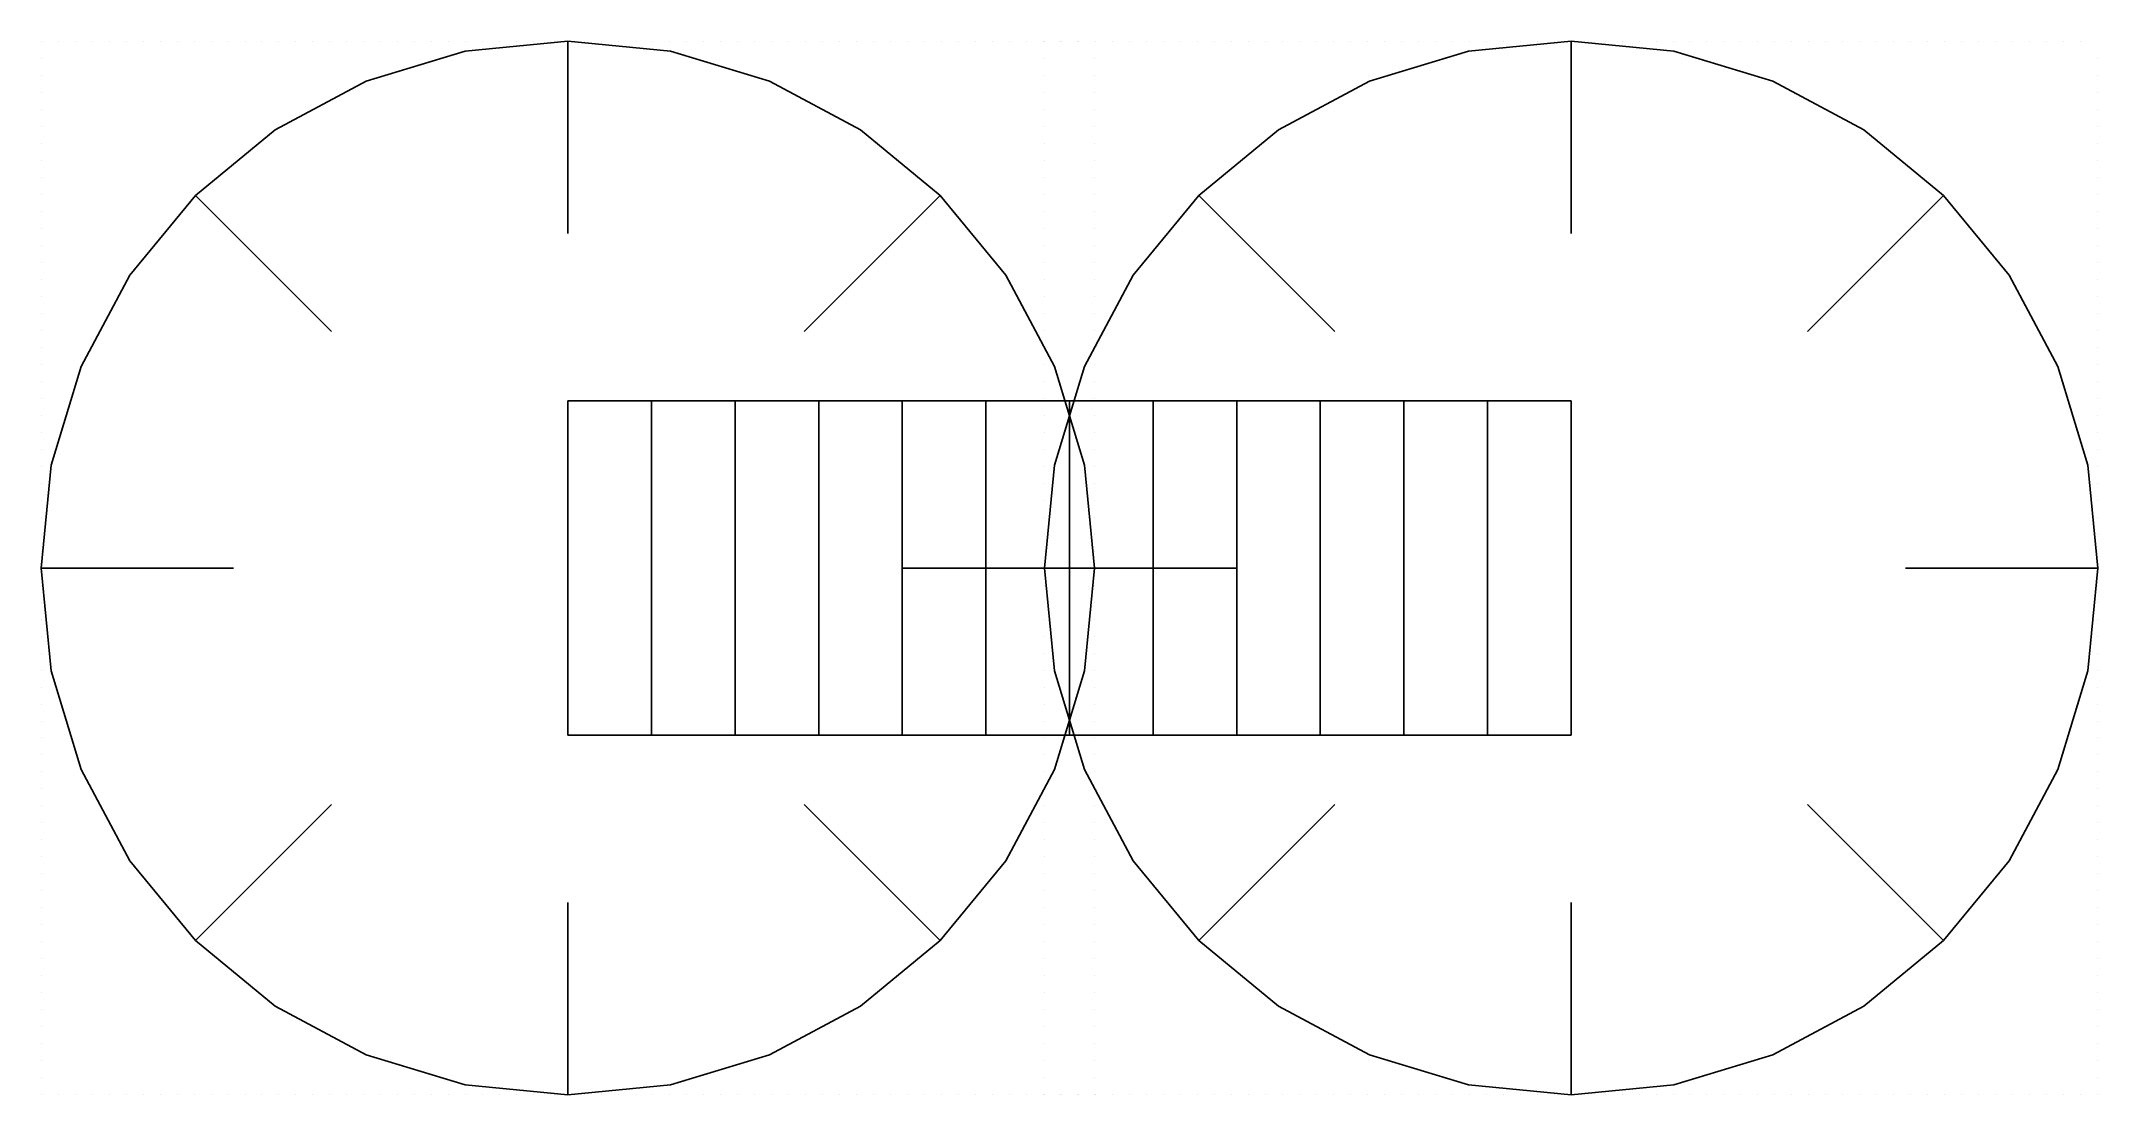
# Model space of a CAD drawing. Header units: metres. Extents: x -61500 to 61500, y -31500 to 31500.
import ezdxf

# ---------------------------------------------------------------- set-up
doc = ezdxf.new("R2010")
doc.units = ezdxf.units.M
for name, color, linetype in [('BEAMS_T1', 1, 'Continuous'), ('BEAMS_T2', 1, 'Continuous'), ('COLUMNS_T1', 5, 'Continuous'), ('COLUMNS_T2', 5, 'Continuous'), ('SKYBRIDGE', 3, 'Continuous')]:
    doc.layers.add(name, color=color, linetype=linetype)

msp = doc.modelspace()

# ---------------------------------------------------------------- linework, layer by layer
at = {"layer": 'BEAMS_T1'}
for p, q in [((-36145, 30895, 18955), (-42055, 29102, 18955)), ((-36145, 30895, 37909), (-42055, 29102, 37909)), ((-36145, 30895, 56864), (-42055, 29102, 56864)), ((-36145, 30895, 75818), (-42055, 29102, 75818)), ((-36145, 30895, 94773), (-42055, 29102, 94773)), ((-36145, 30895, 113727), (-42055, 29102, 113727)), ((-36145, 30895, 132682), (-42055, 29102, 132682)), ((-36145, 30895, 151636), (-42055, 29102, 151636)), ((-36145, 30895, 170591), (-42055, 29102, 170591)), ((-36145, 30895, 189545), (-42055, 29102, 189545)), ((-36145, 30895, 208500), (-42055, 29102, 208500)), ((-36145, 30895, 227455), (-42055, 29102, 227455)), ((-36145, 30895, 246409), (-42055, 29102, 246409)), ((-36145, 30895, 265364), (-42055, 29102, 265364)), ((-36145, 30895, 284318), (-42055, 29102, 284318)), ((-36145, 30895, 303273), (-42055, 29102, 303273)), ((-36145, 30895, 322227), (-42055, 29102, 322227)), ((-36145, 30895, 341182), (-42055, 29102, 341182)), ((-36145, 30895, 360136), (-42055, 29102, 360136)), ((-36145, 30895, 379091), (-42055, 29102, 379091)), ((-36145, 30895, 398045), (-42055, 29102, 398045)), ((-30000, 31500, 18955), (-36145, 30895, 18955)), ((-30000, 31500, 37909), (-36145, 30895, 37909)), ((-30000, 31500, 56864), (-36145, 30895, 56864)), ((-30000, 31500, 75818), (-36145, 30895, 75818)), ((-30000, 31500, 94773), (-36145, 30895, 94773)), ((-30000, 31500, 113727), (-36145, 30895, 113727)), ((-30000, 31500, 132682), (-36145, 30895, 132682)), ((-30000, 31500, 151636), (-36145, 30895, 151636)), ((-30000, 31500, 170591), (-36145, 30895, 170591)), ((-30000, 31500, 189545), (-36145, 30895, 189545)), ((-30000, 31500, 208500), (-36145, 30895, 208500)), ((-30000, 31500, 227455), (-36145, 30895, 227455)), ((-30000, 31500, 246409), (-36145, 30895, 246409)), ((-30000, 31500, 265364), (-36145, 30895, 265364)), ((-30000, 31500, 284318), (-36145, 30895, 284318)), ((-30000, 31500, 303273), (-36145, 30895, 303273)), ((-30000, 31500, 322227), (-36145, 30895, 322227)), ((-30000, 31500, 341182), (-36145, 30895, 341182)), ((-30000, 31500, 360136), (-36145, 30895, 360136)), ((-30000, 31500, 379091), (-36145, 30895, 379091)), ((-30000, 31500, 398045), (-36145, 30895, 398045)), ((-30000, 20000, 18955), (-30000, 31500, 18955)), ((-23855, 30895, 18955), (-30000, 31500, 18955)), ((-30000, 20000, 37909), (-30000, 31500, 37909)), ((-23855, 30895, 37909), (-30000, 31500, 37909)), ((-30000, 20000, 56864), (-30000, 31500, 56864)), ((-23855, 30895, 56864), (-30000, 31500, 56864)), ((-30000, 20000, 75818), (-30000, 31500, 75818)), ((-23855, 30895, 75818), (-30000, 31500, 75818)), ((-30000, 20000, 94773), (-30000, 31500, 94773)), ((-23855, 30895, 94773), (-30000, 31500, 94773)), ((-30000, 20000, 113727), (-30000, 31500, 113727)), ((-23855, 30895, 113727), (-30000, 31500, 113727)), ((-30000, 20000, 132682), (-30000, 31500, 132682)), ((-23855, 30895, 132682), (-30000, 31500, 132682)), ((-30000, 20000, 151636), (-30000, 31500, 151636)), ((-23855, 30895, 151636), (-30000, 31500, 151636)), ((-30000, 20000, 170591), (-30000, 31500, 170591)), ((-23855, 30895, 170591), (-30000, 31500, 170591)), ((-30000, 20000, 189545), (-30000, 31500, 189545)), ((-23855, 30895, 189545), (-30000, 31500, 189545)), ((-30000, 20000, 208500), (-30000, 31500, 208500)), ((-23855, 30895, 208500), (-30000, 31500, 208500)), ((-30000, 20000, 227455), (-30000, 31500, 227455)), ((-23855, 30895, 227455), (-30000, 31500, 227455)), ((-30000, 20000, 246409), (-30000, 31500, 246409)), ((-23855, 30895, 246409), (-30000, 31500, 246409)), ((-30000, 20000, 265364), (-30000, 31500, 265364)), ((-23855, 30895, 265364), (-30000, 31500, 265364)), ((-30000, 20000, 284318), (-30000, 31500, 284318)), ((-23855, 30895, 284318), (-30000, 31500, 284318)), ((-30000, 20000, 303273), (-30000, 31500, 303273)), ((-23855, 30895, 303273), (-30000, 31500, 303273)), ((-30000, 20000, 322227), (-30000, 31500, 322227)), ((-23855, 30895, 322227), (-30000, 31500, 322227)), ((-30000, 20000, 341182), (-30000, 31500, 341182)), ((-23855, 30895, 341182), (-30000, 31500, 341182)), ((-30000, 20000, 360136), (-30000, 31500, 360136)), ((-23855, 30895, 360136), (-30000, 31500, 360136)), ((-30000, 20000, 379091), (-30000, 31500, 379091)), ((-23855, 30895, 379091), (-30000, 31500, 379091)), ((-30000, 20000, 398045), (-30000, 31500, 398045)), ((-23855, 30895, 398045), (-30000, 31500, 398045)), ((-17945, 29102, 18955), (-23855, 30895, 18955)), ((-17945, 29102, 37909), (-23855, 30895, 37909)), ((-17945, 29102, 56864), (-23855, 30895, 56864)), ((-17945, 29102, 75818), (-23855, 30895, 75818)), ((-17945, 29102, 94773), (-23855, 30895, 94773)), ((-17945, 29102, 113727), (-23855, 30895, 113727)), ((-17945, 29102, 132682), (-23855, 30895, 132682)), ((-17945, 29102, 151636), (-23855, 30895, 151636)), ((-17945, 29102, 170591), (-23855, 30895, 170591)), ((-17945, 29102, 189545), (-23855, 30895, 189545)), ((-17945, 29102, 208500), (-23855, 30895, 208500)), ((-17945, 29102, 227455), (-23855, 30895, 227455)), ((-17945, 29102, 246409), (-23855, 30895, 246409)), ((-17945, 29102, 265364), (-23855, 30895, 265364)), ((-17945, 29102, 284318), (-23855, 30895, 284318)), ((-17945, 29102, 303273), (-23855, 30895, 303273)), ((-17945, 29102, 322227), (-23855, 30895, 322227)), ((-17945, 29102, 341182), (-23855, 30895, 341182)), ((-17945, 29102, 360136), (-23855, 30895, 360136)), ((-17945, 29102, 379091), (-23855, 30895, 379091)), ((-17945, 29102, 398045), (-23855, 30895, 398045)), ((-42055, 29102, 18955), (-47500, 26191, 18955)), ((-42055, 29102, 37909), (-47500, 26191, 37909)), ((-42055, 29102, 56864), (-47500, 26191, 56864)), ((-42055, 29102, 75818), (-47500, 26191, 75818)), ((-42055, 29102, 94773), (-47500, 26191, 94773)), ((-42055, 29102, 113727), (-47500, 26191, 113727)), ((-42055, 29102, 132682), (-47500, 26191, 132682)), ((-42055, 29102, 151636), (-47500, 26191, 151636)), ((-42055, 29102, 170591), (-47500, 26191, 170591)), ((-42055, 29102, 189545), (-47500, 26191, 189545)), ((-42055, 29102, 208500), (-47500, 26191, 208500)), ((-42055, 29102, 227455), (-47500, 26191, 227455)), ((-42055, 29102, 246409), (-47500, 26191, 246409)), ((-42055, 29102, 265364), (-47500, 26191, 265364)), ((-42055, 29102, 284318), (-47500, 26191, 284318)), ((-42055, 29102, 303273), (-47500, 26191, 303273)), ((-42055, 29102, 322227), (-47500, 26191, 322227)), ((-42055, 29102, 341182), (-47500, 26191, 341182)), ((-42055, 29102, 360136), (-47500, 26191, 360136)), ((-42055, 29102, 379091), (-47500, 26191, 379091)), ((-42055, 29102, 398045), (-47500, 26191, 398045)), ((-12500, 26191, 18955), (-17945, 29102, 18955)), ((-12500, 26191, 37909), (-17945, 29102, 37909)), ((-12500, 26191, 56864), (-17945, 29102, 56864)), ((-12500, 26191, 75818), (-17945, 29102, 75818)), ((-12500, 26191, 94773), (-17945, 29102, 94773)), ((-12500, 26191, 113727), (-17945, 29102, 113727)), ((-12500, 26191, 132682), (-17945, 29102, 132682)), ((-12500, 26191, 151636), (-17945, 29102, 151636)), ((-12500, 26191, 170591), (-17945, 29102, 170591)), ((-12500, 26191, 189545), (-17945, 29102, 189545)), ((-12500, 26191, 208500), (-17945, 29102, 208500)), ((-12500, 26191, 227455), (-17945, 29102, 227455)), ((-12500, 26191, 246409), (-17945, 29102, 246409)), ((-12500, 26191, 265364), (-17945, 29102, 265364)), ((-12500, 26191, 284318), (-17945, 29102, 284318)), ((-12500, 26191, 303273), (-17945, 29102, 303273)), ((-12500, 26191, 322227), (-17945, 29102, 322227)), ((-12500, 26191, 341182), (-17945, 29102, 341182)), ((-12500, 26191, 360136), (-17945, 29102, 360136)), ((-12500, 26191, 379091), (-17945, 29102, 379091)), ((-12500, 26191, 398045), (-17945, 29102, 398045)), ((-47500, 26191, 18955), (-52274, 22274, 18955)), ((-47500, 26191, 37909), (-52274, 22274, 37909)), ((-47500, 26191, 56864), (-52274, 22274, 56864)), ((-47500, 26191, 75818), (-52274, 22274, 75818)), ((-47500, 26191, 94773), (-52274, 22274, 94773)), ((-47500, 26191, 113727), (-52274, 22274, 113727)), ((-47500, 26191, 132682), (-52274, 22274, 132682)), ((-47500, 26191, 151636), (-52274, 22274, 151636)), ((-47500, 26191, 170591), (-52274, 22274, 170591)), ((-47500, 26191, 189545), (-52274, 22274, 189545)), ((-47500, 26191, 208500), (-52274, 22274, 208500)), ((-47500, 26191, 227455), (-52274, 22274, 227455)), ((-47500, 26191, 246409), (-52274, 22274, 246409)), ((-47500, 26191, 265364), (-52274, 22274, 265364)), ((-47500, 26191, 284318), (-52274, 22274, 284318)), ((-47500, 26191, 303273), (-52274, 22274, 303273)), ((-47500, 26191, 322227), (-52274, 22274, 322227)), ((-47500, 26191, 341182), (-52274, 22274, 341182)), ((-47500, 26191, 360136), (-52274, 22274, 360136)), ((-47500, 26191, 379091), (-52274, 22274, 379091)), ((-47500, 26191, 398045), (-52274, 22274, 398045)), ((-7726, 22274, 18955), (-12500, 26191, 18955)), ((-7726, 22274, 37909), (-12500, 26191, 37909)), ((-7726, 22274, 56864), (-12500, 26191, 56864)), ((-7726, 22274, 75818), (-12500, 26191, 75818)), ((-7726, 22274, 94773), (-12500, 26191, 94773)), ((-7726, 22274, 113727), (-12500, 26191, 113727)), ((-7726, 22274, 132682), (-12500, 26191, 132682)), ((-7726, 22274, 151636), (-12500, 26191, 151636)), ((-7726, 22274, 170591), (-12500, 26191, 170591)), ((-7726, 22274, 189545), (-12500, 26191, 189545)), ((-7726, 22274, 208500), (-12500, 26191, 208500)), ((-7726, 22274, 227455), (-12500, 26191, 227455)), ((-7726, 22274, 246409), (-12500, 26191, 246409)), ((-7726, 22274, 265364), (-12500, 26191, 265364)), ((-7726, 22274, 284318), (-12500, 26191, 284318)), ((-7726, 22274, 303273), (-12500, 26191, 303273)), ((-7726, 22274, 322227), (-12500, 26191, 322227)), ((-7726, 22274, 341182), (-12500, 26191, 341182)), ((-7726, 22274, 360136), (-12500, 26191, 360136)), ((-7726, 22274, 379091), (-12500, 26191, 379091)), ((-7726, 22274, 398045), (-12500, 26191, 398045)), ((-52274, 22274, 18955), (-56191, 17500, 18955)), ((-52274, 22274, 37909), (-56191, 17500, 37909)), ((-52274, 22274, 56864), (-56191, 17500, 56864)), ((-52274, 22274, 75818), (-56191, 17500, 75818)), ((-52274, 22274, 94773), (-56191, 17500, 94773)), ((-52274, 22274, 113727), (-56191, 17500, 113727)), ((-52274, 22274, 132682), (-56191, 17500, 132682)), ((-52274, 22274, 151636), (-56191, 17500, 151636)), ((-52274, 22274, 170591), (-56191, 17500, 170591)), ((-52274, 22274, 189545), (-56191, 17500, 189545)), ((-52274, 22274, 208500), (-56191, 17500, 208500)), ((-52274, 22274, 227455), (-56191, 17500, 227455)), ((-52274, 22274, 246409), (-56191, 17500, 246409)), ((-52274, 22274, 265364), (-56191, 17500, 265364)), ((-52274, 22274, 284318), (-56191, 17500, 284318)), ((-52274, 22274, 303273), (-56191, 17500, 303273)), ((-52274, 22274, 322227), (-56191, 17500, 322227)), ((-52274, 22274, 341182), (-56191, 17500, 341182)), ((-52274, 22274, 360136), (-56191, 17500, 360136)), ((-52274, 22274, 379091), (-56191, 17500, 379091)), ((-52274, 22274, 398045), (-56191, 17500, 398045)), ((-44142, 14142, 18955), (-52274, 22274, 18955)), ((-44142, 14142, 37909), (-52274, 22274, 37909)), ((-44142, 14142, 56864), (-52274, 22274, 56864)), ((-44142, 14142, 75818), (-52274, 22274, 75818)), ((-44142, 14142, 94773), (-52274, 22274, 94773)), ((-44142, 14142, 113727), (-52274, 22274, 113727)), ((-44142, 14142, 132682), (-52274, 22274, 132682)), ((-44142, 14142, 151636), (-52274, 22274, 151636)), ((-44142, 14142, 170591), (-52274, 22274, 170591)), ((-44142, 14142, 189545), (-52274, 22274, 189545)), ((-44142, 14142, 208500), (-52274, 22274, 208500)), ((-44142, 14142, 227455), (-52274, 22274, 227455)), ((-44142, 14142, 246409), (-52274, 22274, 246409)), ((-44142, 14142, 265364), (-52274, 22274, 265364)), ((-44142, 14142, 284318), (-52274, 22274, 284318)), ((-44142, 14142, 303273), (-52274, 22274, 303273)), ((-44142, 14142, 322227), (-52274, 22274, 322227)), ((-44142, 14142, 341182), (-52274, 22274, 341182)), ((-44142, 14142, 360136), (-52274, 22274, 360136)), ((-44142, 14142, 379091), (-52274, 22274, 379091)), ((-44142, 14142, 398045), (-52274, 22274, 398045)), ((-15858, 14142, 18955), (-7726, 22274, 18955)), ((-15858, 14142, 37909), (-7726, 22274, 37909)), ((-15858, 14142, 56864), (-7726, 22274, 56864)), ((-15858, 14142, 75818), (-7726, 22274, 75818)), ((-15858, 14142, 94773), (-7726, 22274, 94773)), ((-15858, 14142, 113727), (-7726, 22274, 113727)), ((-15858, 14142, 132682), (-7726, 22274, 132682)), ((-15858, 14142, 151636), (-7726, 22274, 151636)), ((-15858, 14142, 170591), (-7726, 22274, 170591)), ((-15858, 14142, 189545), (-7726, 22274, 189545)), ((-15858, 14142, 208500), (-7726, 22274, 208500)), ((-15858, 14142, 227455), (-7726, 22274, 227455)), ((-15858, 14142, 246409), (-7726, 22274, 246409)), ((-15858, 14142, 265364), (-7726, 22274, 265364)), ((-15858, 14142, 284318), (-7726, 22274, 284318)), ((-15858, 14142, 303273), (-7726, 22274, 303273)), ((-15858, 14142, 322227), (-7726, 22274, 322227)), ((-15858, 14142, 341182), (-7726, 22274, 341182)), ((-15858, 14142, 360136), (-7726, 22274, 360136)), ((-15858, 14142, 379091), (-7726, 22274, 379091)), ((-15858, 14142, 398045), (-7726, 22274, 398045)), ((-3809, 17500, 18955), (-7726, 22274, 18955)), ((-3809, 17500, 37909), (-7726, 22274, 37909)), ((-3809, 17500, 56864), (-7726, 22274, 56864)), ((-3809, 17500, 75818), (-7726, 22274, 75818)), ((-3809, 17500, 94773), (-7726, 22274, 94773)), ((-3809, 17500, 113727), (-7726, 22274, 113727)), ((-3809, 17500, 132682), (-7726, 22274, 132682)), ((-3809, 17500, 151636), (-7726, 22274, 151636)), ((-3809, 17500, 170591), (-7726, 22274, 170591)), ((-3809, 17500, 189545), (-7726, 22274, 189545)), ((-3809, 17500, 208500), (-7726, 22274, 208500)), ((-3809, 17500, 227455), (-7726, 22274, 227455)), ((-3809, 17500, 246409), (-7726, 22274, 246409)), ((-3809, 17500, 265364), (-7726, 22274, 265364)), ((-3809, 17500, 284318), (-7726, 22274, 284318)), ((-3809, 17500, 303273), (-7726, 22274, 303273)), ((-3809, 17500, 322227), (-7726, 22274, 322227)), ((-3809, 17500, 341182), (-7726, 22274, 341182)), ((-3809, 17500, 360136), (-7726, 22274, 360136)), ((-3809, 17500, 379091), (-7726, 22274, 379091)), ((-3809, 17500, 398045), (-7726, 22274, 398045)), ((-56191, 17500, 18955), (-59102, 12055, 18955)), ((-56191, 17500, 37909), (-59102, 12055, 37909)), ((-56191, 17500, 56864), (-59102, 12055, 56864)), ((-56191, 17500, 75818), (-59102, 12055, 75818)), ((-56191, 17500, 94773), (-59102, 12055, 94773)), ((-56191, 17500, 113727), (-59102, 12055, 113727)), ((-56191, 17500, 132682), (-59102, 12055, 132682)), ((-56191, 17500, 151636), (-59102, 12055, 151636)), ((-56191, 17500, 170591), (-59102, 12055, 170591)), ((-56191, 17500, 189545), (-59102, 12055, 189545)), ((-56191, 17500, 208500), (-59102, 12055, 208500)), ((-56191, 17500, 227455), (-59102, 12055, 227455)), ((-56191, 17500, 246409), (-59102, 12055, 246409)), ((-56191, 17500, 265364), (-59102, 12055, 265364)), ((-56191, 17500, 284318), (-59102, 12055, 284318)), ((-56191, 17500, 303273), (-59102, 12055, 303273)), ((-56191, 17500, 322227), (-59102, 12055, 322227)), ((-56191, 17500, 341182), (-59102, 12055, 341182)), ((-56191, 17500, 360136), (-59102, 12055, 360136)), ((-56191, 17500, 379091), (-59102, 12055, 379091)), ((-56191, 17500, 398045), (-59102, 12055, 398045)), ((-898, 12055, 18955), (-3809, 17500, 18955)), ((-898, 12055, 37909), (-3809, 17500, 37909)), ((-898, 12055, 56864), (-3809, 17500, 56864)), ((-898, 12055, 75818), (-3809, 17500, 75818)), ((-898, 12055, 94773), (-3809, 17500, 94773)), ((-898, 12055, 113727), (-3809, 17500, 113727)), ((-898, 12055, 132682), (-3809, 17500, 132682)), ((-898, 12055, 151636), (-3809, 17500, 151636)), ((-898, 12055, 170591), (-3809, 17500, 170591)), ((-898, 12055, 189545), (-3809, 17500, 189545)), ((-898, 12055, 208500), (-3809, 17500, 208500)), ((-898, 12055, 227455), (-3809, 17500, 227455)), ((-898, 12055, 246409), (-3809, 17500, 246409)), ((-898, 12055, 265364), (-3809, 17500, 265364)), ((-898, 12055, 284318), (-3809, 17500, 284318)), ((-898, 12055, 303273), (-3809, 17500, 303273)), ((-898, 12055, 322227), (-3809, 17500, 322227)), ((-898, 12055, 341182), (-3809, 17500, 341182)), ((-898, 12055, 360136), (-3809, 17500, 360136)), ((-898, 12055, 379091), (-3809, 17500, 379091)), ((-898, 12055, 398045), (-3809, 17500, 398045)), ((-59102, 12055, 18955), (-60895, 6145, 18955)), ((-59102, 12055, 37909), (-60895, 6145, 37909)), ((-59102, 12055, 56864), (-60895, 6145, 56864)), ((-59102, 12055, 75818), (-60895, 6145, 75818)), ((-59102, 12055, 94773), (-60895, 6145, 94773)), ((-59102, 12055, 113727), (-60895, 6145, 113727)), ((-59102, 12055, 132682), (-60895, 6145, 132682)), ((-59102, 12055, 151636), (-60895, 6145, 151636)), ((-59102, 12055, 170591), (-60895, 6145, 170591)), ((-59102, 12055, 189545), (-60895, 6145, 189545)), ((-59102, 12055, 208500), (-60895, 6145, 208500)), ((-59102, 12055, 227455), (-60895, 6145, 227455)), ((-59102, 12055, 246409), (-60895, 6145, 246409)), ((-59102, 12055, 265364), (-60895, 6145, 265364)), ((-59102, 12055, 284318), (-60895, 6145, 284318)), ((-59102, 12055, 303273), (-60895, 6145, 303273)), ((-59102, 12055, 322227), (-60895, 6145, 322227)), ((-59102, 12055, 341182), (-60895, 6145, 341182)), ((-59102, 12055, 360136), (-60895, 6145, 360136)), ((-59102, 12055, 379091), (-60895, 6145, 379091)), ((-59102, 12055, 398045), (-60895, 6145, 398045)), ((895, 6145, 18955), (-898, 12055, 18955)), ((895, 6145, 37909), (-898, 12055, 37909)), ((895, 6145, 56864), (-898, 12055, 56864)), ((895, 6145, 75818), (-898, 12055, 75818)), ((895, 6145, 94773), (-898, 12055, 94773)), ((895, 6145, 113727), (-898, 12055, 113727)), ((895, 6145, 132682), (-898, 12055, 132682)), ((895, 6145, 151636), (-898, 12055, 151636)), ((895, 6145, 170591), (-898, 12055, 170591)), ((895, 6145, 189545), (-898, 12055, 189545)), ((895, 6145, 208500), (-898, 12055, 208500)), ((895, 6145, 227455), (-898, 12055, 227455)), ((895, 6145, 246409), (-898, 12055, 246409)), ((895, 6145, 265364), (-898, 12055, 265364)), ((895, 6145, 284318), (-898, 12055, 284318)), ((895, 6145, 303273), (-898, 12055, 303273)), ((895, 6145, 322227), (-898, 12055, 322227)), ((895, 6145, 341182), (-898, 12055, 341182)), ((895, 6145, 360136), (-898, 12055, 360136)), ((895, 6145, 379091), (-898, 12055, 379091)), ((895, 6145, 398045), (-898, 12055, 398045)), ((-60895, 6145, 18955), (-61500, 0, 18955)), ((-60895, 6145, 37909), (-61500, 0, 37909)), ((-60895, 6145, 56864), (-61500, 0, 56864)), ((-60895, 6145, 75818), (-61500, 0, 75818)), ((-60895, 6145, 94773), (-61500, 0, 94773)), ((-60895, 6145, 113727), (-61500, 0, 113727)), ((-60895, 6145, 132682), (-61500, 0, 132682)), ((-60895, 6145, 151636), (-61500, 0, 151636)), ((-60895, 6145, 170591), (-61500, 0, 170591)), ((-60895, 6145, 189545), (-61500, 0, 189545)), ((-60895, 6145, 208500), (-61500, 0, 208500)), ((-60895, 6145, 227455), (-61500, 0, 227455)), ((-60895, 6145, 246409), (-61500, 0, 246409)), ((-60895, 6145, 265364), (-61500, 0, 265364)), ((-60895, 6145, 284318), (-61500, 0, 284318)), ((-60895, 6145, 303273), (-61500, 0, 303273)), ((-60895, 6145, 322227), (-61500, 0, 322227)), ((-60895, 6145, 341182), (-61500, 0, 341182)), ((-60895, 6145, 360136), (-61500, 0, 360136)), ((-60895, 6145, 379091), (-61500, 0, 379091)), ((-60895, 6145, 398045), (-61500, 0, 398045)), ((1500, 0, 18955), (895, 6145, 18955)), ((1500, 0, 37909), (895, 6145, 37909)), ((1500, 0, 56864), (895, 6145, 56864)), ((1500, 0, 75818), (895, 6145, 75818)), ((1500, 0, 94773), (895, 6145, 94773)), ((1500, 0, 113727), (895, 6145, 113727)), ((1500, 0, 132682), (895, 6145, 132682)), ((1500, 0, 151636), (895, 6145, 151636)), ((1500, 0, 170591), (895, 6145, 170591)), ((1500, 0, 189545), (895, 6145, 189545)), ((1500, 0, 208500), (895, 6145, 208500)), ((1500, 0, 227455), (895, 6145, 227455)), ((1500, 0, 246409), (895, 6145, 246409)), ((1500, 0, 265364), (895, 6145, 265364)), ((1500, 0, 284318), (895, 6145, 284318)), ((1500, 0, 303273), (895, 6145, 303273)), ((1500, 0, 322227), (895, 6145, 322227)), ((1500, 0, 341182), (895, 6145, 341182)), ((1500, 0, 360136), (895, 6145, 360136)), ((1500, 0, 379091), (895, 6145, 379091)), ((1500, 0, 398045), (895, 6145, 398045)), ((-50000, 0, 18955), (-61500, 0, 18955)), ((-61500, 0, 18955), (-60895, -6145, 18955)), ((-50000, 0, 37909), (-61500, 0, 37909)), ((-61500, 0, 37909), (-60895, -6145, 37909)), ((-50000, 0, 56864), (-61500, 0, 56864)), ((-61500, 0, 56864), (-60895, -6145, 56864)), ((-50000, 0, 75818), (-61500, 0, 75818)), ((-61500, 0, 75818), (-60895, -6145, 75818)), ((-50000, 0, 94773), (-61500, 0, 94773)), ((-61500, 0, 94773), (-60895, -6145, 94773)), ((-50000, 0, 113727), (-61500, 0, 113727)), ((-61500, 0, 113727), (-60895, -6145, 113727)), ((-50000, 0, 132682), (-61500, 0, 132682)), ((-61500, 0, 132682), (-60895, -6145, 132682)), ((-50000, 0, 151636), (-61500, 0, 151636)), ((-61500, 0, 151636), (-60895, -6145, 151636)), ((-50000, 0, 170591), (-61500, 0, 170591)), ((-61500, 0, 170591), (-60895, -6145, 170591)), ((-50000, 0, 189545), (-61500, 0, 189545)), ((-61500, 0, 189545), (-60895, -6145, 189545)), ((-50000, 0, 208500), (-61500, 0, 208500)), ((-61500, 0, 208500), (-60895, -6145, 208500)), ((-50000, 0, 227455), (-61500, 0, 227455)), ((-61500, 0, 227455), (-60895, -6145, 227455)), ((-50000, 0, 246409), (-61500, 0, 246409)), ((-61500, 0, 246409), (-60895, -6145, 246409)), ((-50000, 0, 265364), (-61500, 0, 265364)), ((-61500, 0, 265364), (-60895, -6145, 265364)), ((-50000, 0, 284318), (-61500, 0, 284318)), ((-61500, 0, 284318), (-60895, -6145, 284318)), ((-50000, 0, 303273), (-61500, 0, 303273)), ((-61500, 0, 303273), (-60895, -6145, 303273)), ((-50000, 0, 322227), (-61500, 0, 322227)), ((-61500, 0, 322227), (-60895, -6145, 322227)), ((-50000, 0, 341182), (-61500, 0, 341182)), ((-61500, 0, 341182), (-60895, -6145, 341182)), ((-50000, 0, 360136), (-61500, 0, 360136)), ((-61500, 0, 360136), (-60895, -6145, 360136)), ((-50000, 0, 379091), (-61500, 0, 379091)), ((-61500, 0, 379091), (-60895, -6145, 379091)), ((-50000, 0, 398045), (-61500, 0, 398045)), ((-61500, 0, 398045), (-60895, -6145, 398045)), ((-10000, 0, 18955), (1500, 0, 18955)), ((-10000, 0, 37909), (1500, 0, 37909)), ((-10000, 0, 56864), (1500, 0, 56864)), ((-10000, 0, 75818), (1500, 0, 75818)), ((-10000, 0, 94773), (1500, 0, 94773)), ((-10000, 0, 113727), (1500, 0, 113727)), ((-10000, 0, 132682), (1500, 0, 132682)), ((-10000, 0, 151636), (1500, 0, 151636)), ((-10000, 0, 170591), (1500, 0, 170591)), ((-10000, 0, 189545), (1500, 0, 189545)), ((-10000, 0, 208500), (1500, 0, 208500)), ((-10000, 0, 227455), (1500, 0, 227455)), ((-10000, 0, 246409), (1500, 0, 246409)), ((-10000, 0, 265364), (1500, 0, 265364)), ((-10000, 0, 284318), (1500, 0, 284318)), ((-10000, 0, 303273), (1500, 0, 303273)), ((-10000, 0, 322227), (1500, 0, 322227)), ((-10000, 0, 341182), (1500, 0, 341182)), ((-10000, 0, 360136), (1500, 0, 360136)), ((-10000, 0, 379091), (1500, 0, 379091)), ((-10000, 0, 398045), (1500, 0, 398045)), ((895, -6145, 18955), (1500, 0, 18955)), ((895, -6145, 37909), (1500, 0, 37909)), ((895, -6145, 56864), (1500, 0, 56864)), ((895, -6145, 75818), (1500, 0, 75818)), ((895, -6145, 94773), (1500, 0, 94773)), ((895, -6145, 113727), (1500, 0, 113727)), ((895, -6145, 132682), (1500, 0, 132682)), ((895, -6145, 151636), (1500, 0, 151636)), ((895, -6145, 170591), (1500, 0, 170591)), ((895, -6145, 189545), (1500, 0, 189545)), ((895, -6145, 208500), (1500, 0, 208500)), ((895, -6145, 227455), (1500, 0, 227455)), ((895, -6145, 246409), (1500, 0, 246409)), ((895, -6145, 265364), (1500, 0, 265364)), ((895, -6145, 284318), (1500, 0, 284318)), ((895, -6145, 303273), (1500, 0, 303273)), ((895, -6145, 322227), (1500, 0, 322227)), ((895, -6145, 341182), (1500, 0, 341182)), ((895, -6145, 360136), (1500, 0, 360136)), ((895, -6145, 379091), (1500, 0, 379091)), ((895, -6145, 398045), (1500, 0, 398045)), ((-60895, -6145, 18955), (-59102, -12055, 18955)), ((-60895, -6145, 37909), (-59102, -12055, 37909)), ((-60895, -6145, 56864), (-59102, -12055, 56864)), ((-60895, -6145, 75818), (-59102, -12055, 75818)), ((-60895, -6145, 94773), (-59102, -12055, 94773)), ((-60895, -6145, 113727), (-59102, -12055, 113727)), ((-60895, -6145, 132682), (-59102, -12055, 132682)), ((-60895, -6145, 151636), (-59102, -12055, 151636)), ((-60895, -6145, 170591), (-59102, -12055, 170591)), ((-60895, -6145, 189545), (-59102, -12055, 189545)), ((-60895, -6145, 208500), (-59102, -12055, 208500)), ((-60895, -6145, 227455), (-59102, -12055, 227455)), ((-60895, -6145, 246409), (-59102, -12055, 246409)), ((-60895, -6145, 265364), (-59102, -12055, 265364)), ((-60895, -6145, 284318), (-59102, -12055, 284318)), ((-60895, -6145, 303273), (-59102, -12055, 303273)), ((-60895, -6145, 322227), (-59102, -12055, 322227)), ((-60895, -6145, 341182), (-59102, -12055, 341182)), ((-60895, -6145, 360136), (-59102, -12055, 360136)), ((-60895, -6145, 379091), (-59102, -12055, 379091)), ((-60895, -6145, 398045), (-59102, -12055, 398045)), ((-898, -12055, 18955), (895, -6145, 18955)), ((-898, -12055, 37909), (895, -6145, 37909)), ((-898, -12055, 56864), (895, -6145, 56864)), ((-898, -12055, 75818), (895, -6145, 75818)), ((-898, -12055, 94773), (895, -6145, 94773)), ((-898, -12055, 113727), (895, -6145, 113727)), ((-898, -12055, 132682), (895, -6145, 132682)), ((-898, -12055, 151636), (895, -6145, 151636)), ((-898, -12055, 170591), (895, -6145, 170591)), ((-898, -12055, 189545), (895, -6145, 189545)), ((-898, -12055, 208500), (895, -6145, 208500)), ((-898, -12055, 227455), (895, -6145, 227455)), ((-898, -12055, 246409), (895, -6145, 246409)), ((-898, -12055, 265364), (895, -6145, 265364)), ((-898, -12055, 284318), (895, -6145, 284318)), ((-898, -12055, 303273), (895, -6145, 303273)), ((-898, -12055, 322227), (895, -6145, 322227)), ((-898, -12055, 341182), (895, -6145, 341182)), ((-898, -12055, 360136), (895, -6145, 360136)), ((-898, -12055, 379091), (895, -6145, 379091)), ((-898, -12055, 398045), (895, -6145, 398045)), ((-59102, -12055, 18955), (-56191, -17500, 18955)), ((-59102, -12055, 37909), (-56191, -17500, 37909)), ((-59102, -12055, 56864), (-56191, -17500, 56864)), ((-59102, -12055, 75818), (-56191, -17500, 75818)), ((-59102, -12055, 94773), (-56191, -17500, 94773)), ((-59102, -12055, 113727), (-56191, -17500, 113727)), ((-59102, -12055, 132682), (-56191, -17500, 132682)), ((-59102, -12055, 151636), (-56191, -17500, 151636)), ((-59102, -12055, 170591), (-56191, -17500, 170591)), ((-59102, -12055, 189545), (-56191, -17500, 189545)), ((-59102, -12055, 208500), (-56191, -17500, 208500)), ((-59102, -12055, 227455), (-56191, -17500, 227455)), ((-59102, -12055, 246409), (-56191, -17500, 246409)), ((-59102, -12055, 265364), (-56191, -17500, 265364)), ((-59102, -12055, 284318), (-56191, -17500, 284318)), ((-59102, -12055, 303273), (-56191, -17500, 303273)), ((-59102, -12055, 322227), (-56191, -17500, 322227)), ((-59102, -12055, 341182), (-56191, -17500, 341182)), ((-59102, -12055, 360136), (-56191, -17500, 360136)), ((-59102, -12055, 379091), (-56191, -17500, 379091)), ((-59102, -12055, 398045), (-56191, -17500, 398045)), ((-3809, -17500, 18955), (-898, -12055, 18955)), ((-3809, -17500, 37909), (-898, -12055, 37909)), ((-3809, -17500, 56864), (-898, -12055, 56864)), ((-3809, -17500, 75818), (-898, -12055, 75818)), ((-3809, -17500, 94773), (-898, -12055, 94773)), ((-3809, -17500, 113727), (-898, -12055, 113727)), ((-3809, -17500, 132682), (-898, -12055, 132682)), ((-3809, -17500, 151636), (-898, -12055, 151636)), ((-3809, -17500, 170591), (-898, -12055, 170591)), ((-3809, -17500, 189545), (-898, -12055, 189545)), ((-3809, -17500, 208500), (-898, -12055, 208500)), ((-3809, -17500, 227455), (-898, -12055, 227455)), ((-3809, -17500, 246409), (-898, -12055, 246409)), ((-3809, -17500, 265364), (-898, -12055, 265364)), ((-3809, -17500, 284318), (-898, -12055, 284318)), ((-3809, -17500, 303273), (-898, -12055, 303273)), ((-3809, -17500, 322227), (-898, -12055, 322227)), ((-3809, -17500, 341182), (-898, -12055, 341182)), ((-3809, -17500, 360136), (-898, -12055, 360136)), ((-3809, -17500, 379091), (-898, -12055, 379091)), ((-3809, -17500, 398045), (-898, -12055, 398045)), ((-44142, -14142, 18955), (-52274, -22274, 18955)), ((-44142, -14142, 37909), (-52274, -22274, 37909)), ((-44142, -14142, 56864), (-52274, -22274, 56864)), ((-44142, -14142, 75818), (-52274, -22274, 75818)), ((-44142, -14142, 94773), (-52274, -22274, 94773)), ((-44142, -14142, 113727), (-52274, -22274, 113727)), ((-44142, -14142, 132682), (-52274, -22274, 132682)), ((-44142, -14142, 151636), (-52274, -22274, 151636)), ((-44142, -14142, 170591), (-52274, -22274, 170591)), ((-44142, -14142, 189545), (-52274, -22274, 189545)), ((-44142, -14142, 208500), (-52274, -22274, 208500)), ((-44142, -14142, 227455), (-52274, -22274, 227455)), ((-44142, -14142, 246409), (-52274, -22274, 246409)), ((-44142, -14142, 265364), (-52274, -22274, 265364)), ((-44142, -14142, 284318), (-52274, -22274, 284318)), ((-44142, -14142, 303273), (-52274, -22274, 303273)), ((-44142, -14142, 322227), (-52274, -22274, 322227)), ((-44142, -14142, 341182), (-52274, -22274, 341182)), ((-44142, -14142, 360136), (-52274, -22274, 360136)), ((-44142, -14142, 379091), (-52274, -22274, 379091)), ((-44142, -14142, 398045), (-52274, -22274, 398045)), ((-15858, -14142, 18955), (-7726, -22274, 18955)), ((-15858, -14142, 37909), (-7726, -22274, 37909)), ((-15858, -14142, 56864), (-7726, -22274, 56864)), ((-15858, -14142, 75818), (-7726, -22274, 75818)), ((-15858, -14142, 94773), (-7726, -22274, 94773)), ((-15858, -14142, 113727), (-7726, -22274, 113727)), ((-15858, -14142, 132682), (-7726, -22274, 132682)), ((-15858, -14142, 151636), (-7726, -22274, 151636)), ((-15858, -14142, 170591), (-7726, -22274, 170591)), ((-15858, -14142, 189545), (-7726, -22274, 189545)), ((-15858, -14142, 208500), (-7726, -22274, 208500)), ((-15858, -14142, 227455), (-7726, -22274, 227455)), ((-15858, -14142, 246409), (-7726, -22274, 246409)), ((-15858, -14142, 265364), (-7726, -22274, 265364)), ((-15858, -14142, 284318), (-7726, -22274, 284318)), ((-15858, -14142, 303273), (-7726, -22274, 303273)), ((-15858, -14142, 322227), (-7726, -22274, 322227)), ((-15858, -14142, 341182), (-7726, -22274, 341182)), ((-15858, -14142, 360136), (-7726, -22274, 360136)), ((-15858, -14142, 379091), (-7726, -22274, 379091)), ((-15858, -14142, 398045), (-7726, -22274, 398045)), ((-56191, -17500, 18955), (-52274, -22274, 18955)), ((-56191, -17500, 37909), (-52274, -22274, 37909)), ((-56191, -17500, 56864), (-52274, -22274, 56864)), ((-56191, -17500, 75818), (-52274, -22274, 75818)), ((-56191, -17500, 94773), (-52274, -22274, 94773)), ((-56191, -17500, 113727), (-52274, -22274, 113727)), ((-56191, -17500, 132682), (-52274, -22274, 132682)), ((-56191, -17500, 151636), (-52274, -22274, 151636)), ((-56191, -17500, 170591), (-52274, -22274, 170591)), ((-56191, -17500, 189545), (-52274, -22274, 189545)), ((-56191, -17500, 208500), (-52274, -22274, 208500)), ((-56191, -17500, 227455), (-52274, -22274, 227455)), ((-56191, -17500, 246409), (-52274, -22274, 246409)), ((-56191, -17500, 265364), (-52274, -22274, 265364)), ((-56191, -17500, 284318), (-52274, -22274, 284318)), ((-56191, -17500, 303273), (-52274, -22274, 303273)), ((-56191, -17500, 322227), (-52274, -22274, 322227)), ((-56191, -17500, 341182), (-52274, -22274, 341182)), ((-56191, -17500, 360136), (-52274, -22274, 360136)), ((-56191, -17500, 379091), (-52274, -22274, 379091)), ((-56191, -17500, 398045), (-52274, -22274, 398045)), ((-7726, -22274, 18955), (-3809, -17500, 18955)), ((-7726, -22274, 37909), (-3809, -17500, 37909)), ((-7726, -22274, 56864), (-3809, -17500, 56864)), ((-7726, -22274, 75818), (-3809, -17500, 75818)), ((-7726, -22274, 94773), (-3809, -17500, 94773)), ((-7726, -22274, 113727), (-3809, -17500, 113727)), ((-7726, -22274, 132682), (-3809, -17500, 132682)), ((-7726, -22274, 151636), (-3809, -17500, 151636)), ((-7726, -22274, 170591), (-3809, -17500, 170591)), ((-7726, -22274, 189545), (-3809, -17500, 189545)), ((-7726, -22274, 208500), (-3809, -17500, 208500)), ((-7726, -22274, 227455), (-3809, -17500, 227455)), ((-7726, -22274, 246409), (-3809, -17500, 246409)), ((-7726, -22274, 265364), (-3809, -17500, 265364)), ((-7726, -22274, 284318), (-3809, -17500, 284318)), ((-7726, -22274, 303273), (-3809, -17500, 303273)), ((-7726, -22274, 322227), (-3809, -17500, 322227)), ((-7726, -22274, 341182), (-3809, -17500, 341182)), ((-7726, -22274, 360136), (-3809, -17500, 360136)), ((-7726, -22274, 379091), (-3809, -17500, 379091)), ((-7726, -22274, 398045), (-3809, -17500, 398045)), ((-30000, -20000, 18955), (-30000, -31500, 18955)), ((-30000, -20000, 37909), (-30000, -31500, 37909)), ((-30000, -20000, 56864), (-30000, -31500, 56864)), ((-30000, -20000, 75818), (-30000, -31500, 75818)), ((-30000, -20000, 94773), (-30000, -31500, 94773)), ((-30000, -20000, 113727), (-30000, -31500, 113727)), ((-30000, -20000, 132682), (-30000, -31500, 132682)), ((-30000, -20000, 151636), (-30000, -31500, 151636)), ((-30000, -20000, 170591), (-30000, -31500, 170591)), ((-30000, -20000, 189545), (-30000, -31500, 189545)), ((-30000, -20000, 208500), (-30000, -31500, 208500)), ((-30000, -20000, 227455), (-30000, -31500, 227455)), ((-30000, -20000, 246409), (-30000, -31500, 246409)), ((-30000, -20000, 265364), (-30000, -31500, 265364)), ((-30000, -20000, 284318), (-30000, -31500, 284318)), ((-30000, -20000, 303273), (-30000, -31500, 303273)), ((-30000, -20000, 322227), (-30000, -31500, 322227)), ((-30000, -20000, 341182), (-30000, -31500, 341182)), ((-30000, -20000, 360136), (-30000, -31500, 360136)), ((-30000, -20000, 379091), (-30000, -31500, 379091)), ((-30000, -20000, 398045), (-30000, -31500, 398045)), ((-52274, -22274, 18955), (-47500, -26191, 18955)), ((-52274, -22274, 37909), (-47500, -26191, 37909)), ((-52274, -22274, 56864), (-47500, -26191, 56864)), ((-52274, -22274, 75818), (-47500, -26191, 75818)), ((-52274, -22274, 94773), (-47500, -26191, 94773)), ((-52274, -22274, 113727), (-47500, -26191, 113727)), ((-52274, -22274, 132682), (-47500, -26191, 132682)), ((-52274, -22274, 151636), (-47500, -26191, 151636)), ((-52274, -22274, 170591), (-47500, -26191, 170591)), ((-52274, -22274, 189545), (-47500, -26191, 189545)), ((-52274, -22274, 208500), (-47500, -26191, 208500)), ((-52274, -22274, 227455), (-47500, -26191, 227455)), ((-52274, -22274, 246409), (-47500, -26191, 246409)), ((-52274, -22274, 265364), (-47500, -26191, 265364)), ((-52274, -22274, 284318), (-47500, -26191, 284318)), ((-52274, -22274, 303273), (-47500, -26191, 303273)), ((-52274, -22274, 322227), (-47500, -26191, 322227)), ((-52274, -22274, 341182), (-47500, -26191, 341182)), ((-52274, -22274, 360136), (-47500, -26191, 360136)), ((-52274, -22274, 379091), (-47500, -26191, 379091)), ((-52274, -22274, 398045), (-47500, -26191, 398045)), ((-12500, -26191, 18955), (-7726, -22274, 18955)), ((-12500, -26191, 37909), (-7726, -22274, 37909)), ((-12500, -26191, 56864), (-7726, -22274, 56864)), ((-12500, -26191, 75818), (-7726, -22274, 75818)), ((-12500, -26191, 94773), (-7726, -22274, 94773)), ((-12500, -26191, 113727), (-7726, -22274, 113727)), ((-12500, -26191, 132682), (-7726, -22274, 132682)), ((-12500, -26191, 151636), (-7726, -22274, 151636)), ((-12500, -26191, 170591), (-7726, -22274, 170591)), ((-12500, -26191, 189545), (-7726, -22274, 189545)), ((-12500, -26191, 208500), (-7726, -22274, 208500)), ((-12500, -26191, 227455), (-7726, -22274, 227455)), ((-12500, -26191, 246409), (-7726, -22274, 246409)), ((-12500, -26191, 265364), (-7726, -22274, 265364)), ((-12500, -26191, 284318), (-7726, -22274, 284318)), ((-12500, -26191, 303273), (-7726, -22274, 303273)), ((-12500, -26191, 322227), (-7726, -22274, 322227)), ((-12500, -26191, 341182), (-7726, -22274, 341182)), ((-12500, -26191, 360136), (-7726, -22274, 360136)), ((-12500, -26191, 379091), (-7726, -22274, 379091)), ((-12500, -26191, 398045), (-7726, -22274, 398045)), ((-47500, -26191, 18955), (-42055, -29102, 18955)), ((-47500, -26191, 37909), (-42055, -29102, 37909)), ((-47500, -26191, 56864), (-42055, -29102, 56864)), ((-47500, -26191, 75818), (-42055, -29102, 75818)), ((-47500, -26191, 94773), (-42055, -29102, 94773)), ((-47500, -26191, 113727), (-42055, -29102, 113727)), ((-47500, -26191, 132682), (-42055, -29102, 132682)), ((-47500, -26191, 151636), (-42055, -29102, 151636)), ((-47500, -26191, 170591), (-42055, -29102, 170591)), ((-47500, -26191, 189545), (-42055, -29102, 189545)), ((-47500, -26191, 208500), (-42055, -29102, 208500)), ((-47500, -26191, 227455), (-42055, -29102, 227455)), ((-47500, -26191, 246409), (-42055, -29102, 246409)), ((-47500, -26191, 265364), (-42055, -29102, 265364)), ((-47500, -26191, 284318), (-42055, -29102, 284318)), ((-47500, -26191, 303273), (-42055, -29102, 303273)), ((-47500, -26191, 322227), (-42055, -29102, 322227)), ((-47500, -26191, 341182), (-42055, -29102, 341182)), ((-47500, -26191, 360136), (-42055, -29102, 360136)), ((-47500, -26191, 379091), (-42055, -29102, 379091)), ((-47500, -26191, 398045), (-42055, -29102, 398045)), ((-17945, -29102, 18955), (-12500, -26191, 18955)), ((-17945, -29102, 37909), (-12500, -26191, 37909)), ((-17945, -29102, 56864), (-12500, -26191, 56864)), ((-17945, -29102, 75818), (-12500, -26191, 75818)), ((-17945, -29102, 94773), (-12500, -26191, 94773)), ((-17945, -29102, 113727), (-12500, -26191, 113727)), ((-17945, -29102, 132682), (-12500, -26191, 132682)), ((-17945, -29102, 151636), (-12500, -26191, 151636)), ((-17945, -29102, 170591), (-12500, -26191, 170591)), ((-17945, -29102, 189545), (-12500, -26191, 189545)), ((-17945, -29102, 208500), (-12500, -26191, 208500)), ((-17945, -29102, 227455), (-12500, -26191, 227455)), ((-17945, -29102, 246409), (-12500, -26191, 246409)), ((-17945, -29102, 265364), (-12500, -26191, 265364)), ((-17945, -29102, 284318), (-12500, -26191, 284318)), ((-17945, -29102, 303273), (-12500, -26191, 303273)), ((-17945, -29102, 322227), (-12500, -26191, 322227)), ((-17945, -29102, 341182), (-12500, -26191, 341182)), ((-17945, -29102, 360136), (-12500, -26191, 360136)), ((-17945, -29102, 379091), (-12500, -26191, 379091)), ((-17945, -29102, 398045), (-12500, -26191, 398045)), ((-42055, -29102, 18955), (-36145, -30895, 18955)), ((-42055, -29102, 37909), (-36145, -30895, 37909)), ((-42055, -29102, 56864), (-36145, -30895, 56864)), ((-42055, -29102, 75818), (-36145, -30895, 75818)), ((-42055, -29102, 94773), (-36145, -30895, 94773)), ((-42055, -29102, 113727), (-36145, -30895, 113727)), ((-42055, -29102, 132682), (-36145, -30895, 132682)), ((-42055, -29102, 151636), (-36145, -30895, 151636)), ((-42055, -29102, 170591), (-36145, -30895, 170591)), ((-42055, -29102, 189545), (-36145, -30895, 189545)), ((-42055, -29102, 208500), (-36145, -30895, 208500)), ((-42055, -29102, 227455), (-36145, -30895, 227455)), ((-42055, -29102, 246409), (-36145, -30895, 246409)), ((-42055, -29102, 265364), (-36145, -30895, 265364)), ((-42055, -29102, 284318), (-36145, -30895, 284318)), ((-42055, -29102, 303273), (-36145, -30895, 303273)), ((-42055, -29102, 322227), (-36145, -30895, 322227)), ((-42055, -29102, 341182), (-36145, -30895, 341182)), ((-42055, -29102, 360136), (-36145, -30895, 360136)), ((-42055, -29102, 379091), (-36145, -30895, 379091)), ((-42055, -29102, 398045), (-36145, -30895, 398045)), ((-23855, -30895, 18955), (-17945, -29102, 18955)), ((-23855, -30895, 37909), (-17945, -29102, 37909)), ((-23855, -30895, 56864), (-17945, -29102, 56864)), ((-23855, -30895, 75818), (-17945, -29102, 75818)), ((-23855, -30895, 94773), (-17945, -29102, 94773)), ((-23855, -30895, 113727), (-17945, -29102, 113727)), ((-23855, -30895, 132682), (-17945, -29102, 132682)), ((-23855, -30895, 151636), (-17945, -29102, 151636)), ((-23855, -30895, 170591), (-17945, -29102, 170591)), ((-23855, -30895, 189545), (-17945, -29102, 189545)), ((-23855, -30895, 208500), (-17945, -29102, 208500)), ((-23855, -30895, 227455), (-17945, -29102, 227455)), ((-23855, -30895, 246409), (-17945, -29102, 246409)), ((-23855, -30895, 265364), (-17945, -29102, 265364)), ((-23855, -30895, 284318), (-17945, -29102, 284318)), ((-23855, -30895, 303273), (-17945, -29102, 303273)), ((-23855, -30895, 322227), (-17945, -29102, 322227)), ((-23855, -30895, 341182), (-17945, -29102, 341182)), ((-23855, -30895, 360136), (-17945, -29102, 360136)), ((-23855, -30895, 379091), (-17945, -29102, 379091)), ((-23855, -30895, 398045), (-17945, -29102, 398045)), ((-36145, -30895, 18955), (-30000, -31500, 18955)), ((-36145, -30895, 37909), (-30000, -31500, 37909)), ((-36145, -30895, 56864), (-30000, -31500, 56864)), ((-36145, -30895, 75818), (-30000, -31500, 75818)), ((-36145, -30895, 94773), (-30000, -31500, 94773)), ((-36145, -30895, 113727), (-30000, -31500, 113727)), ((-36145, -30895, 132682), (-30000, -31500, 132682)), ((-36145, -30895, 151636), (-30000, -31500, 151636)), ((-36145, -30895, 170591), (-30000, -31500, 170591)), ((-36145, -30895, 189545), (-30000, -31500, 189545)), ((-36145, -30895, 208500), (-30000, -31500, 208500)), ((-36145, -30895, 227455), (-30000, -31500, 227455)), ((-36145, -30895, 246409), (-30000, -31500, 246409)), ((-36145, -30895, 265364), (-30000, -31500, 265364)), ((-36145, -30895, 284318), (-30000, -31500, 284318)), ((-36145, -30895, 303273), (-30000, -31500, 303273)), ((-36145, -30895, 322227), (-30000, -31500, 322227)), ((-36145, -30895, 341182), (-30000, -31500, 341182)), ((-36145, -30895, 360136), (-30000, -31500, 360136)), ((-36145, -30895, 379091), (-30000, -31500, 379091)), ((-36145, -30895, 398045), (-30000, -31500, 398045)), ((-30000, -31500, 18955), (-23855, -30895, 18955)), ((-30000, -31500, 37909), (-23855, -30895, 37909)), ((-30000, -31500, 56864), (-23855, -30895, 56864)), ((-30000, -31500, 75818), (-23855, -30895, 75818)), ((-30000, -31500, 94773), (-23855, -30895, 94773)), ((-30000, -31500, 113727), (-23855, -30895, 113727)), ((-30000, -31500, 132682), (-23855, -30895, 132682)), ((-30000, -31500, 151636), (-23855, -30895, 151636)), ((-30000, -31500, 170591), (-23855, -30895, 170591)), ((-30000, -31500, 189545), (-23855, -30895, 189545)), ((-30000, -31500, 208500), (-23855, -30895, 208500)), ((-30000, -31500, 227455), (-23855, -30895, 227455)), ((-30000, -31500, 246409), (-23855, -30895, 246409)), ((-30000, -31500, 265364), (-23855, -30895, 265364)), ((-30000, -31500, 284318), (-23855, -30895, 284318)), ((-30000, -31500, 303273), (-23855, -30895, 303273)), ((-30000, -31500, 322227), (-23855, -30895, 322227)), ((-30000, -31500, 341182), (-23855, -30895, 341182)), ((-30000, -31500, 360136), (-23855, -30895, 360136)), ((-30000, -31500, 379091), (-23855, -30895, 379091)), ((-30000, -31500, 398045), (-23855, -30895, 398045))]:
    msp.add_line(p, q, dxfattribs=at)
at = {"layer": 'BEAMS_T2'}
for p, q in [((23855, 30895, 18955), (17945, 29102, 18955)), ((23855, 30895, 37909), (17945, 29102, 37909)), ((23855, 30895, 56864), (17945, 29102, 56864)), ((23855, 30895, 75818), (17945, 29102, 75818)), ((23855, 30895, 94773), (17945, 29102, 94773)), ((23855, 30895, 113727), (17945, 29102, 113727)), ((23855, 30895, 132682), (17945, 29102, 132682)), ((23855, 30895, 151636), (17945, 29102, 151636)), ((23855, 30895, 170591), (17945, 29102, 170591)), ((23855, 30895, 189545), (17945, 29102, 189545)), ((23855, 30895, 208500), (17945, 29102, 208500)), ((23855, 30895, 227455), (17945, 29102, 227455)), ((23855, 30895, 246409), (17945, 29102, 246409)), ((23855, 30895, 265364), (17945, 29102, 265364)), ((23855, 30895, 284318), (17945, 29102, 284318)), ((23855, 30895, 303273), (17945, 29102, 303273)), ((23855, 30895, 322227), (17945, 29102, 322227)), ((23855, 30895, 341182), (17945, 29102, 341182)), ((23855, 30895, 360136), (17945, 29102, 360136)), ((23855, 30895, 379091), (17945, 29102, 379091)), ((23855, 30895, 398045), (17945, 29102, 398045)), ((30000, 31500, 18955), (23855, 30895, 18955)), ((30000, 31500, 37909), (23855, 30895, 37909)), ((30000, 31500, 56864), (23855, 30895, 56864)), ((30000, 31500, 75818), (23855, 30895, 75818)), ((30000, 31500, 94773), (23855, 30895, 94773)), ((30000, 31500, 113727), (23855, 30895, 113727)), ((30000, 31500, 132682), (23855, 30895, 132682)), ((30000, 31500, 151636), (23855, 30895, 151636)), ((30000, 31500, 170591), (23855, 30895, 170591)), ((30000, 31500, 189545), (23855, 30895, 189545)), ((30000, 31500, 208500), (23855, 30895, 208500)), ((30000, 31500, 227455), (23855, 30895, 227455)), ((30000, 31500, 246409), (23855, 30895, 246409)), ((30000, 31500, 265364), (23855, 30895, 265364)), ((30000, 31500, 284318), (23855, 30895, 284318)), ((30000, 31500, 303273), (23855, 30895, 303273)), ((30000, 31500, 322227), (23855, 30895, 322227)), ((30000, 31500, 341182), (23855, 30895, 341182)), ((30000, 31500, 360136), (23855, 30895, 360136)), ((30000, 31500, 379091), (23855, 30895, 379091)), ((30000, 31500, 398045), (23855, 30895, 398045)), ((30000, 20000, 18955), (30000, 31500, 18955)), ((36145, 30895, 18955), (30000, 31500, 18955)), ((30000, 20000, 37909), (30000, 31500, 37909)), ((36145, 30895, 37909), (30000, 31500, 37909)), ((30000, 20000, 56864), (30000, 31500, 56864)), ((36145, 30895, 56864), (30000, 31500, 56864)), ((30000, 20000, 75818), (30000, 31500, 75818)), ((36145, 30895, 75818), (30000, 31500, 75818)), ((30000, 20000, 94773), (30000, 31500, 94773)), ((36145, 30895, 94773), (30000, 31500, 94773)), ((30000, 20000, 113727), (30000, 31500, 113727)), ((36145, 30895, 113727), (30000, 31500, 113727)), ((30000, 20000, 132682), (30000, 31500, 132682)), ((36145, 30895, 132682), (30000, 31500, 132682)), ((30000, 20000, 151636), (30000, 31500, 151636)), ((36145, 30895, 151636), (30000, 31500, 151636)), ((30000, 20000, 170591), (30000, 31500, 170591)), ((36145, 30895, 170591), (30000, 31500, 170591)), ((30000, 20000, 189545), (30000, 31500, 189545)), ((36145, 30895, 189545), (30000, 31500, 189545)), ((30000, 20000, 208500), (30000, 31500, 208500)), ((36145, 30895, 208500), (30000, 31500, 208500)), ((30000, 20000, 227455), (30000, 31500, 227455)), ((36145, 30895, 227455), (30000, 31500, 227455)), ((30000, 20000, 246409), (30000, 31500, 246409)), ((36145, 30895, 246409), (30000, 31500, 246409)), ((30000, 20000, 265364), (30000, 31500, 265364)), ((36145, 30895, 265364), (30000, 31500, 265364)), ((30000, 20000, 284318), (30000, 31500, 284318)), ((36145, 30895, 284318), (30000, 31500, 284318)), ((30000, 20000, 303273), (30000, 31500, 303273)), ((36145, 30895, 303273), (30000, 31500, 303273)), ((30000, 20000, 322227), (30000, 31500, 322227)), ((36145, 30895, 322227), (30000, 31500, 322227)), ((30000, 20000, 341182), (30000, 31500, 341182)), ((36145, 30895, 341182), (30000, 31500, 341182)), ((30000, 20000, 360136), (30000, 31500, 360136)), ((36145, 30895, 360136), (30000, 31500, 360136)), ((30000, 20000, 379091), (30000, 31500, 379091)), ((36145, 30895, 379091), (30000, 31500, 379091)), ((30000, 20000, 398045), (30000, 31500, 398045)), ((36145, 30895, 398045), (30000, 31500, 398045)), ((42055, 29102, 18955), (36145, 30895, 18955)), ((42055, 29102, 37909), (36145, 30895, 37909)), ((42055, 29102, 56864), (36145, 30895, 56864)), ((42055, 29102, 75818), (36145, 30895, 75818)), ((42055, 29102, 94773), (36145, 30895, 94773)), ((42055, 29102, 113727), (36145, 30895, 113727)), ((42055, 29102, 132682), (36145, 30895, 132682)), ((42055, 29102, 151636), (36145, 30895, 151636)), ((42055, 29102, 170591), (36145, 30895, 170591)), ((42055, 29102, 189545), (36145, 30895, 189545)), ((42055, 29102, 208500), (36145, 30895, 208500)), ((42055, 29102, 227455), (36145, 30895, 227455)), ((42055, 29102, 246409), (36145, 30895, 246409)), ((42055, 29102, 265364), (36145, 30895, 265364)), ((42055, 29102, 284318), (36145, 30895, 284318)), ((42055, 29102, 303273), (36145, 30895, 303273)), ((42055, 29102, 322227), (36145, 30895, 322227)), ((42055, 29102, 341182), (36145, 30895, 341182)), ((42055, 29102, 360136), (36145, 30895, 360136)), ((42055, 29102, 379091), (36145, 30895, 379091)), ((42055, 29102, 398045), (36145, 30895, 398045)), ((17945, 29102, 18955), (12500, 26191, 18955)), ((17945, 29102, 37909), (12500, 26191, 37909)), ((17945, 29102, 56864), (12500, 26191, 56864)), ((17945, 29102, 75818), (12500, 26191, 75818)), ((17945, 29102, 94773), (12500, 26191, 94773)), ((17945, 29102, 113727), (12500, 26191, 113727)), ((17945, 29102, 132682), (12500, 26191, 132682)), ((17945, 29102, 151636), (12500, 26191, 151636)), ((17945, 29102, 170591), (12500, 26191, 170591)), ((17945, 29102, 189545), (12500, 26191, 189545)), ((17945, 29102, 208500), (12500, 26191, 208500)), ((17945, 29102, 227455), (12500, 26191, 227455)), ((17945, 29102, 246409), (12500, 26191, 246409)), ((17945, 29102, 265364), (12500, 26191, 265364)), ((17945, 29102, 284318), (12500, 26191, 284318)), ((17945, 29102, 303273), (12500, 26191, 303273)), ((17945, 29102, 322227), (12500, 26191, 322227)), ((17945, 29102, 341182), (12500, 26191, 341182)), ((17945, 29102, 360136), (12500, 26191, 360136)), ((17945, 29102, 379091), (12500, 26191, 379091)), ((17945, 29102, 398045), (12500, 26191, 398045)), ((47500, 26191, 18955), (42055, 29102, 18955)), ((47500, 26191, 37909), (42055, 29102, 37909)), ((47500, 26191, 56864), (42055, 29102, 56864)), ((47500, 26191, 75818), (42055, 29102, 75818)), ((47500, 26191, 94773), (42055, 29102, 94773)), ((47500, 26191, 113727), (42055, 29102, 113727)), ((47500, 26191, 132682), (42055, 29102, 132682)), ((47500, 26191, 151636), (42055, 29102, 151636)), ((47500, 26191, 170591), (42055, 29102, 170591)), ((47500, 26191, 189545), (42055, 29102, 189545)), ((47500, 26191, 208500), (42055, 29102, 208500)), ((47500, 26191, 227455), (42055, 29102, 227455)), ((47500, 26191, 246409), (42055, 29102, 246409)), ((47500, 26191, 265364), (42055, 29102, 265364)), ((47500, 26191, 284318), (42055, 29102, 284318)), ((47500, 26191, 303273), (42055, 29102, 303273)), ((47500, 26191, 322227), (42055, 29102, 322227)), ((47500, 26191, 341182), (42055, 29102, 341182)), ((47500, 26191, 360136), (42055, 29102, 360136)), ((47500, 26191, 379091), (42055, 29102, 379091)), ((47500, 26191, 398045), (42055, 29102, 398045)), ((12500, 26191, 18955), (7726, 22274, 18955)), ((12500, 26191, 37909), (7726, 22274, 37909)), ((12500, 26191, 56864), (7726, 22274, 56864)), ((12500, 26191, 75818), (7726, 22274, 75818)), ((12500, 26191, 94773), (7726, 22274, 94773)), ((12500, 26191, 113727), (7726, 22274, 113727)), ((12500, 26191, 132682), (7726, 22274, 132682)), ((12500, 26191, 151636), (7726, 22274, 151636)), ((12500, 26191, 170591), (7726, 22274, 170591)), ((12500, 26191, 189545), (7726, 22274, 189545)), ((12500, 26191, 208500), (7726, 22274, 208500)), ((12500, 26191, 227455), (7726, 22274, 227455)), ((12500, 26191, 246409), (7726, 22274, 246409)), ((12500, 26191, 265364), (7726, 22274, 265364)), ((12500, 26191, 284318), (7726, 22274, 284318)), ((12500, 26191, 303273), (7726, 22274, 303273)), ((12500, 26191, 322227), (7726, 22274, 322227)), ((12500, 26191, 341182), (7726, 22274, 341182)), ((12500, 26191, 360136), (7726, 22274, 360136)), ((12500, 26191, 379091), (7726, 22274, 379091)), ((12500, 26191, 398045), (7726, 22274, 398045)), ((52274, 22274, 18955), (47500, 26191, 18955)), ((52274, 22274, 37909), (47500, 26191, 37909)), ((52274, 22274, 56864), (47500, 26191, 56864)), ((52274, 22274, 75818), (47500, 26191, 75818)), ((52274, 22274, 94773), (47500, 26191, 94773)), ((52274, 22274, 113727), (47500, 26191, 113727)), ((52274, 22274, 132682), (47500, 26191, 132682)), ((52274, 22274, 151636), (47500, 26191, 151636)), ((52274, 22274, 170591), (47500, 26191, 170591)), ((52274, 22274, 189545), (47500, 26191, 189545)), ((52274, 22274, 208500), (47500, 26191, 208500)), ((52274, 22274, 227455), (47500, 26191, 227455)), ((52274, 22274, 246409), (47500, 26191, 246409)), ((52274, 22274, 265364), (47500, 26191, 265364)), ((52274, 22274, 284318), (47500, 26191, 284318)), ((52274, 22274, 303273), (47500, 26191, 303273)), ((52274, 22274, 322227), (47500, 26191, 322227)), ((52274, 22274, 341182), (47500, 26191, 341182)), ((52274, 22274, 360136), (47500, 26191, 360136)), ((52274, 22274, 379091), (47500, 26191, 379091)), ((52274, 22274, 398045), (47500, 26191, 398045)), ((7726, 22274, 18955), (3809, 17500, 18955)), ((7726, 22274, 37909), (3809, 17500, 37909)), ((7726, 22274, 56864), (3809, 17500, 56864)), ((7726, 22274, 75818), (3809, 17500, 75818)), ((7726, 22274, 94773), (3809, 17500, 94773)), ((7726, 22274, 113727), (3809, 17500, 113727)), ((7726, 22274, 132682), (3809, 17500, 132682)), ((7726, 22274, 151636), (3809, 17500, 151636)), ((7726, 22274, 170591), (3809, 17500, 170591)), ((7726, 22274, 189545), (3809, 17500, 189545)), ((7726, 22274, 208500), (3809, 17500, 208500)), ((7726, 22274, 227455), (3809, 17500, 227455)), ((7726, 22274, 246409), (3809, 17500, 246409)), ((7726, 22274, 265364), (3809, 17500, 265364)), ((7726, 22274, 284318), (3809, 17500, 284318)), ((7726, 22274, 303273), (3809, 17500, 303273)), ((7726, 22274, 322227), (3809, 17500, 322227)), ((7726, 22274, 341182), (3809, 17500, 341182)), ((7726, 22274, 360136), (3809, 17500, 360136)), ((7726, 22274, 379091), (3809, 17500, 379091)), ((7726, 22274, 398045), (3809, 17500, 398045)), ((15858, 14142, 18955), (7726, 22274, 18955)), ((15858, 14142, 37909), (7726, 22274, 37909)), ((15858, 14142, 56864), (7726, 22274, 56864)), ((15858, 14142, 75818), (7726, 22274, 75818)), ((15858, 14142, 94773), (7726, 22274, 94773)), ((15858, 14142, 113727), (7726, 22274, 113727)), ((15858, 14142, 132682), (7726, 22274, 132682)), ((15858, 14142, 151636), (7726, 22274, 151636)), ((15858, 14142, 170591), (7726, 22274, 170591)), ((15858, 14142, 189545), (7726, 22274, 189545)), ((15858, 14142, 208500), (7726, 22274, 208500)), ((15858, 14142, 227455), (7726, 22274, 227455)), ((15858, 14142, 246409), (7726, 22274, 246409)), ((15858, 14142, 265364), (7726, 22274, 265364)), ((15858, 14142, 284318), (7726, 22274, 284318)), ((15858, 14142, 303273), (7726, 22274, 303273)), ((15858, 14142, 322227), (7726, 22274, 322227)), ((15858, 14142, 341182), (7726, 22274, 341182)), ((15858, 14142, 360136), (7726, 22274, 360136)), ((15858, 14142, 379091), (7726, 22274, 379091)), ((15858, 14142, 398045), (7726, 22274, 398045)), ((44142, 14142, 18955), (52274, 22274, 18955)), ((44142, 14142, 37909), (52274, 22274, 37909)), ((44142, 14142, 56864), (52274, 22274, 56864)), ((44142, 14142, 75818), (52274, 22274, 75818)), ((44142, 14142, 94773), (52274, 22274, 94773)), ((44142, 14142, 113727), (52274, 22274, 113727)), ((44142, 14142, 132682), (52274, 22274, 132682)), ((44142, 14142, 151636), (52274, 22274, 151636)), ((44142, 14142, 170591), (52274, 22274, 170591)), ((44142, 14142, 189545), (52274, 22274, 189545)), ((44142, 14142, 208500), (52274, 22274, 208500)), ((44142, 14142, 227455), (52274, 22274, 227455)), ((44142, 14142, 246409), (52274, 22274, 246409)), ((44142, 14142, 265364), (52274, 22274, 265364)), ((44142, 14142, 284318), (52274, 22274, 284318)), ((44142, 14142, 303273), (52274, 22274, 303273)), ((44142, 14142, 322227), (52274, 22274, 322227)), ((44142, 14142, 341182), (52274, 22274, 341182)), ((44142, 14142, 360136), (52274, 22274, 360136)), ((44142, 14142, 379091), (52274, 22274, 379091)), ((44142, 14142, 398045), (52274, 22274, 398045)), ((56191, 17500, 18955), (52274, 22274, 18955)), ((56191, 17500, 37909), (52274, 22274, 37909)), ((56191, 17500, 56864), (52274, 22274, 56864)), ((56191, 17500, 75818), (52274, 22274, 75818)), ((56191, 17500, 94773), (52274, 22274, 94773)), ((56191, 17500, 113727), (52274, 22274, 113727)), ((56191, 17500, 132682), (52274, 22274, 132682)), ((56191, 17500, 151636), (52274, 22274, 151636)), ((56191, 17500, 170591), (52274, 22274, 170591)), ((56191, 17500, 189545), (52274, 22274, 189545)), ((56191, 17500, 208500), (52274, 22274, 208500)), ((56191, 17500, 227455), (52274, 22274, 227455)), ((56191, 17500, 246409), (52274, 22274, 246409)), ((56191, 17500, 265364), (52274, 22274, 265364)), ((56191, 17500, 284318), (52274, 22274, 284318)), ((56191, 17500, 303273), (52274, 22274, 303273)), ((56191, 17500, 322227), (52274, 22274, 322227)), ((56191, 17500, 341182), (52274, 22274, 341182)), ((56191, 17500, 360136), (52274, 22274, 360136)), ((56191, 17500, 379091), (52274, 22274, 379091)), ((56191, 17500, 398045), (52274, 22274, 398045)), ((3809, 17500, 18955), (898, 12055, 18955)), ((3809, 17500, 37909), (898, 12055, 37909)), ((3809, 17500, 56864), (898, 12055, 56864)), ((3809, 17500, 75818), (898, 12055, 75818)), ((3809, 17500, 94773), (898, 12055, 94773)), ((3809, 17500, 113727), (898, 12055, 113727)), ((3809, 17500, 132682), (898, 12055, 132682)), ((3809, 17500, 151636), (898, 12055, 151636)), ((3809, 17500, 170591), (898, 12055, 170591)), ((3809, 17500, 189545), (898, 12055, 189545)), ((3809, 17500, 208500), (898, 12055, 208500)), ((3809, 17500, 227455), (898, 12055, 227455)), ((3809, 17500, 246409), (898, 12055, 246409)), ((3809, 17500, 265364), (898, 12055, 265364)), ((3809, 17500, 284318), (898, 12055, 284318)), ((3809, 17500, 303273), (898, 12055, 303273)), ((3809, 17500, 322227), (898, 12055, 322227)), ((3809, 17500, 341182), (898, 12055, 341182)), ((3809, 17500, 360136), (898, 12055, 360136)), ((3809, 17500, 379091), (898, 12055, 379091)), ((3809, 17500, 398045), (898, 12055, 398045)), ((59102, 12055, 18955), (56191, 17500, 18955)), ((59102, 12055, 37909), (56191, 17500, 37909)), ((59102, 12055, 56864), (56191, 17500, 56864)), ((59102, 12055, 75818), (56191, 17500, 75818)), ((59102, 12055, 94773), (56191, 17500, 94773)), ((59102, 12055, 113727), (56191, 17500, 113727)), ((59102, 12055, 132682), (56191, 17500, 132682)), ((59102, 12055, 151636), (56191, 17500, 151636)), ((59102, 12055, 170591), (56191, 17500, 170591)), ((59102, 12055, 189545), (56191, 17500, 189545)), ((59102, 12055, 208500), (56191, 17500, 208500)), ((59102, 12055, 227455), (56191, 17500, 227455)), ((59102, 12055, 246409), (56191, 17500, 246409)), ((59102, 12055, 265364), (56191, 17500, 265364)), ((59102, 12055, 284318), (56191, 17500, 284318)), ((59102, 12055, 303273), (56191, 17500, 303273)), ((59102, 12055, 322227), (56191, 17500, 322227)), ((59102, 12055, 341182), (56191, 17500, 341182)), ((59102, 12055, 360136), (56191, 17500, 360136)), ((59102, 12055, 379091), (56191, 17500, 379091)), ((59102, 12055, 398045), (56191, 17500, 398045)), ((898, 12055, 18955), (-895, 6145, 18955)), ((898, 12055, 37909), (-895, 6145, 37909)), ((898, 12055, 56864), (-895, 6145, 56864)), ((898, 12055, 75818), (-895, 6145, 75818)), ((898, 12055, 94773), (-895, 6145, 94773)), ((898, 12055, 113727), (-895, 6145, 113727)), ((898, 12055, 132682), (-895, 6145, 132682)), ((898, 12055, 151636), (-895, 6145, 151636)), ((898, 12055, 170591), (-895, 6145, 170591)), ((898, 12055, 189545), (-895, 6145, 189545)), ((898, 12055, 208500), (-895, 6145, 208500)), ((898, 12055, 227455), (-895, 6145, 227455)), ((898, 12055, 246409), (-895, 6145, 246409)), ((898, 12055, 265364), (-895, 6145, 265364)), ((898, 12055, 284318), (-895, 6145, 284318)), ((898, 12055, 303273), (-895, 6145, 303273)), ((898, 12055, 322227), (-895, 6145, 322227)), ((898, 12055, 341182), (-895, 6145, 341182)), ((898, 12055, 360136), (-895, 6145, 360136)), ((898, 12055, 379091), (-895, 6145, 379091)), ((898, 12055, 398045), (-895, 6145, 398045)), ((60895, 6145, 18955), (59102, 12055, 18955)), ((60895, 6145, 37909), (59102, 12055, 37909)), ((60895, 6145, 56864), (59102, 12055, 56864)), ((60895, 6145, 75818), (59102, 12055, 75818)), ((60895, 6145, 94773), (59102, 12055, 94773)), ((60895, 6145, 113727), (59102, 12055, 113727)), ((60895, 6145, 132682), (59102, 12055, 132682)), ((60895, 6145, 151636), (59102, 12055, 151636)), ((60895, 6145, 170591), (59102, 12055, 170591)), ((60895, 6145, 189545), (59102, 12055, 189545)), ((60895, 6145, 208500), (59102, 12055, 208500)), ((60895, 6145, 227455), (59102, 12055, 227455)), ((60895, 6145, 246409), (59102, 12055, 246409)), ((60895, 6145, 265364), (59102, 12055, 265364)), ((60895, 6145, 284318), (59102, 12055, 284318)), ((60895, 6145, 303273), (59102, 12055, 303273)), ((60895, 6145, 322227), (59102, 12055, 322227)), ((60895, 6145, 341182), (59102, 12055, 341182)), ((60895, 6145, 360136), (59102, 12055, 360136)), ((60895, 6145, 379091), (59102, 12055, 379091)), ((60895, 6145, 398045), (59102, 12055, 398045)), ((-895, 6145, 18955), (-1500, 0, 18955)), ((-895, 6145, 37909), (-1500, 0, 37909)), ((-895, 6145, 56864), (-1500, 0, 56864)), ((-895, 6145, 75818), (-1500, 0, 75818)), ((-895, 6145, 94773), (-1500, 0, 94773)), ((-895, 6145, 113727), (-1500, 0, 113727)), ((-895, 6145, 132682), (-1500, 0, 132682)), ((-895, 6145, 151636), (-1500, 0, 151636)), ((-895, 6145, 170591), (-1500, 0, 170591)), ((-895, 6145, 189545), (-1500, 0, 189545)), ((-895, 6145, 208500), (-1500, 0, 208500)), ((-895, 6145, 227455), (-1500, 0, 227455)), ((-895, 6145, 246409), (-1500, 0, 246409)), ((-895, 6145, 265364), (-1500, 0, 265364)), ((-895, 6145, 284318), (-1500, 0, 284318)), ((-895, 6145, 303273), (-1500, 0, 303273)), ((-895, 6145, 322227), (-1500, 0, 322227)), ((-895, 6145, 341182), (-1500, 0, 341182)), ((-895, 6145, 360136), (-1500, 0, 360136)), ((-895, 6145, 379091), (-1500, 0, 379091)), ((-895, 6145, 398045), (-1500, 0, 398045)), ((61500, 0, 18955), (60895, 6145, 18955)), ((61500, 0, 37909), (60895, 6145, 37909)), ((61500, 0, 56864), (60895, 6145, 56864)), ((61500, 0, 75818), (60895, 6145, 75818)), ((61500, 0, 94773), (60895, 6145, 94773)), ((61500, 0, 113727), (60895, 6145, 113727)), ((61500, 0, 132682), (60895, 6145, 132682)), ((61500, 0, 151636), (60895, 6145, 151636)), ((61500, 0, 170591), (60895, 6145, 170591)), ((61500, 0, 189545), (60895, 6145, 189545)), ((61500, 0, 208500), (60895, 6145, 208500)), ((61500, 0, 227455), (60895, 6145, 227455)), ((61500, 0, 246409), (60895, 6145, 246409)), ((61500, 0, 265364), (60895, 6145, 265364)), ((61500, 0, 284318), (60895, 6145, 284318)), ((61500, 0, 303273), (60895, 6145, 303273)), ((61500, 0, 322227), (60895, 6145, 322227)), ((61500, 0, 341182), (60895, 6145, 341182)), ((61500, 0, 360136), (60895, 6145, 360136)), ((61500, 0, 379091), (60895, 6145, 379091)), ((61500, 0, 398045), (60895, 6145, 398045)), ((10000, 0, 18955), (-1500, 0, 18955)), ((-1500, 0, 18955), (-895, -6145, 18955)), ((10000, 0, 37909), (-1500, 0, 37909)), ((-1500, 0, 37909), (-895, -6145, 37909)), ((10000, 0, 56864), (-1500, 0, 56864)), ((-1500, 0, 56864), (-895, -6145, 56864)), ((10000, 0, 75818), (-1500, 0, 75818)), ((-1500, 0, 75818), (-895, -6145, 75818)), ((10000, 0, 94773), (-1500, 0, 94773)), ((-1500, 0, 94773), (-895, -6145, 94773)), ((10000, 0, 113727), (-1500, 0, 113727)), ((-1500, 0, 113727), (-895, -6145, 113727)), ((10000, 0, 132682), (-1500, 0, 132682)), ((-1500, 0, 132682), (-895, -6145, 132682)), ((10000, 0, 151636), (-1500, 0, 151636)), ((-1500, 0, 151636), (-895, -6145, 151636)), ((10000, 0, 170591), (-1500, 0, 170591)), ((-1500, 0, 170591), (-895, -6145, 170591)), ((10000, 0, 189545), (-1500, 0, 189545)), ((-1500, 0, 189545), (-895, -6145, 189545)), ((10000, 0, 208500), (-1500, 0, 208500)), ((-1500, 0, 208500), (-895, -6145, 208500)), ((10000, 0, 227455), (-1500, 0, 227455)), ((-1500, 0, 227455), (-895, -6145, 227455)), ((10000, 0, 246409), (-1500, 0, 246409)), ((-1500, 0, 246409), (-895, -6145, 246409)), ((10000, 0, 265364), (-1500, 0, 265364)), ((-1500, 0, 265364), (-895, -6145, 265364)), ((10000, 0, 284318), (-1500, 0, 284318)), ((-1500, 0, 284318), (-895, -6145, 284318)), ((10000, 0, 303273), (-1500, 0, 303273)), ((-1500, 0, 303273), (-895, -6145, 303273)), ((10000, 0, 322227), (-1500, 0, 322227)), ((-1500, 0, 322227), (-895, -6145, 322227)), ((10000, 0, 341182), (-1500, 0, 341182)), ((-1500, 0, 341182), (-895, -6145, 341182)), ((10000, 0, 360136), (-1500, 0, 360136)), ((-1500, 0, 360136), (-895, -6145, 360136)), ((10000, 0, 379091), (-1500, 0, 379091)), ((-1500, 0, 379091), (-895, -6145, 379091)), ((10000, 0, 398045), (-1500, 0, 398045)), ((-1500, 0, 398045), (-895, -6145, 398045)), ((50000, 0, 18955), (61500, 0, 18955)), ((50000, 0, 37909), (61500, 0, 37909)), ((50000, 0, 56864), (61500, 0, 56864)), ((50000, 0, 75818), (61500, 0, 75818)), ((50000, 0, 94773), (61500, 0, 94773)), ((50000, 0, 113727), (61500, 0, 113727)), ((50000, 0, 132682), (61500, 0, 132682)), ((50000, 0, 151636), (61500, 0, 151636)), ((50000, 0, 170591), (61500, 0, 170591)), ((50000, 0, 189545), (61500, 0, 189545)), ((50000, 0, 208500), (61500, 0, 208500)), ((50000, 0, 227455), (61500, 0, 227455)), ((50000, 0, 246409), (61500, 0, 246409)), ((50000, 0, 265364), (61500, 0, 265364)), ((50000, 0, 284318), (61500, 0, 284318)), ((50000, 0, 303273), (61500, 0, 303273)), ((50000, 0, 322227), (61500, 0, 322227)), ((50000, 0, 341182), (61500, 0, 341182)), ((50000, 0, 360136), (61500, 0, 360136)), ((50000, 0, 379091), (61500, 0, 379091)), ((50000, 0, 398045), (61500, 0, 398045)), ((60895, -6145, 18955), (61500, 0, 18955)), ((60895, -6145, 37909), (61500, 0, 37909)), ((60895, -6145, 56864), (61500, 0, 56864)), ((60895, -6145, 75818), (61500, 0, 75818)), ((60895, -6145, 94773), (61500, 0, 94773)), ((60895, -6145, 113727), (61500, 0, 113727)), ((60895, -6145, 132682), (61500, 0, 132682)), ((60895, -6145, 151636), (61500, 0, 151636)), ((60895, -6145, 170591), (61500, 0, 170591)), ((60895, -6145, 189545), (61500, 0, 189545)), ((60895, -6145, 208500), (61500, 0, 208500)), ((60895, -6145, 227455), (61500, 0, 227455)), ((60895, -6145, 246409), (61500, 0, 246409)), ((60895, -6145, 265364), (61500, 0, 265364)), ((60895, -6145, 284318), (61500, 0, 284318)), ((60895, -6145, 303273), (61500, 0, 303273)), ((60895, -6145, 322227), (61500, 0, 322227)), ((60895, -6145, 341182), (61500, 0, 341182)), ((60895, -6145, 360136), (61500, 0, 360136)), ((60895, -6145, 379091), (61500, 0, 379091)), ((60895, -6145, 398045), (61500, 0, 398045)), ((-895, -6145, 18955), (898, -12055, 18955)), ((-895, -6145, 37909), (898, -12055, 37909)), ((-895, -6145, 56864), (898, -12055, 56864)), ((-895, -6145, 75818), (898, -12055, 75818)), ((-895, -6145, 94773), (898, -12055, 94773)), ((-895, -6145, 113727), (898, -12055, 113727)), ((-895, -6145, 132682), (898, -12055, 132682)), ((-895, -6145, 151636), (898, -12055, 151636)), ((-895, -6145, 170591), (898, -12055, 170591)), ((-895, -6145, 189545), (898, -12055, 189545)), ((-895, -6145, 208500), (898, -12055, 208500)), ((-895, -6145, 227455), (898, -12055, 227455)), ((-895, -6145, 246409), (898, -12055, 246409)), ((-895, -6145, 265364), (898, -12055, 265364)), ((-895, -6145, 284318), (898, -12055, 284318)), ((-895, -6145, 303273), (898, -12055, 303273)), ((-895, -6145, 322227), (898, -12055, 322227)), ((-895, -6145, 341182), (898, -12055, 341182)), ((-895, -6145, 360136), (898, -12055, 360136)), ((-895, -6145, 379091), (898, -12055, 379091)), ((-895, -6145, 398045), (898, -12055, 398045)), ((59102, -12055, 18955), (60895, -6145, 18955)), ((59102, -12055, 37909), (60895, -6145, 37909)), ((59102, -12055, 56864), (60895, -6145, 56864)), ((59102, -12055, 75818), (60895, -6145, 75818)), ((59102, -12055, 94773), (60895, -6145, 94773)), ((59102, -12055, 113727), (60895, -6145, 113727)), ((59102, -12055, 132682), (60895, -6145, 132682)), ((59102, -12055, 151636), (60895, -6145, 151636)), ((59102, -12055, 170591), (60895, -6145, 170591)), ((59102, -12055, 189545), (60895, -6145, 189545)), ((59102, -12055, 208500), (60895, -6145, 208500)), ((59102, -12055, 227455), (60895, -6145, 227455)), ((59102, -12055, 246409), (60895, -6145, 246409)), ((59102, -12055, 265364), (60895, -6145, 265364)), ((59102, -12055, 284318), (60895, -6145, 284318)), ((59102, -12055, 303273), (60895, -6145, 303273)), ((59102, -12055, 322227), (60895, -6145, 322227)), ((59102, -12055, 341182), (60895, -6145, 341182)), ((59102, -12055, 360136), (60895, -6145, 360136)), ((59102, -12055, 379091), (60895, -6145, 379091)), ((59102, -12055, 398045), (60895, -6145, 398045)), ((898, -12055, 18955), (3809, -17500, 18955)), ((898, -12055, 37909), (3809, -17500, 37909)), ((898, -12055, 56864), (3809, -17500, 56864)), ((898, -12055, 75818), (3809, -17500, 75818)), ((898, -12055, 94773), (3809, -17500, 94773)), ((898, -12055, 113727), (3809, -17500, 113727)), ((898, -12055, 132682), (3809, -17500, 132682)), ((898, -12055, 151636), (3809, -17500, 151636)), ((898, -12055, 170591), (3809, -17500, 170591)), ((898, -12055, 189545), (3809, -17500, 189545)), ((898, -12055, 208500), (3809, -17500, 208500)), ((898, -12055, 227455), (3809, -17500, 227455)), ((898, -12055, 246409), (3809, -17500, 246409)), ((898, -12055, 265364), (3809, -17500, 265364)), ((898, -12055, 284318), (3809, -17500, 284318)), ((898, -12055, 303273), (3809, -17500, 303273)), ((898, -12055, 322227), (3809, -17500, 322227)), ((898, -12055, 341182), (3809, -17500, 341182)), ((898, -12055, 360136), (3809, -17500, 360136)), ((898, -12055, 379091), (3809, -17500, 379091)), ((898, -12055, 398045), (3809, -17500, 398045)), ((56191, -17500, 18955), (59102, -12055, 18955)), ((56191, -17500, 37909), (59102, -12055, 37909)), ((56191, -17500, 56864), (59102, -12055, 56864)), ((56191, -17500, 75818), (59102, -12055, 75818)), ((56191, -17500, 94773), (59102, -12055, 94773)), ((56191, -17500, 113727), (59102, -12055, 113727)), ((56191, -17500, 132682), (59102, -12055, 132682)), ((56191, -17500, 151636), (59102, -12055, 151636)), ((56191, -17500, 170591), (59102, -12055, 170591)), ((56191, -17500, 189545), (59102, -12055, 189545)), ((56191, -17500, 208500), (59102, -12055, 208500)), ((56191, -17500, 227455), (59102, -12055, 227455)), ((56191, -17500, 246409), (59102, -12055, 246409)), ((56191, -17500, 265364), (59102, -12055, 265364)), ((56191, -17500, 284318), (59102, -12055, 284318)), ((56191, -17500, 303273), (59102, -12055, 303273)), ((56191, -17500, 322227), (59102, -12055, 322227)), ((56191, -17500, 341182), (59102, -12055, 341182)), ((56191, -17500, 360136), (59102, -12055, 360136)), ((56191, -17500, 379091), (59102, -12055, 379091)), ((56191, -17500, 398045), (59102, -12055, 398045)), ((15858, -14142, 18955), (7726, -22274, 18955)), ((15858, -14142, 37909), (7726, -22274, 37909)), ((15858, -14142, 56864), (7726, -22274, 56864)), ((15858, -14142, 75818), (7726, -22274, 75818)), ((15858, -14142, 94773), (7726, -22274, 94773)), ((15858, -14142, 113727), (7726, -22274, 113727)), ((15858, -14142, 132682), (7726, -22274, 132682)), ((15858, -14142, 151636), (7726, -22274, 151636)), ((15858, -14142, 170591), (7726, -22274, 170591)), ((15858, -14142, 189545), (7726, -22274, 189545)), ((15858, -14142, 208500), (7726, -22274, 208500)), ((15858, -14142, 227455), (7726, -22274, 227455)), ((15858, -14142, 246409), (7726, -22274, 246409)), ((15858, -14142, 265364), (7726, -22274, 265364)), ((15858, -14142, 284318), (7726, -22274, 284318)), ((15858, -14142, 303273), (7726, -22274, 303273)), ((15858, -14142, 322227), (7726, -22274, 322227)), ((15858, -14142, 341182), (7726, -22274, 341182)), ((15858, -14142, 360136), (7726, -22274, 360136)), ((15858, -14142, 379091), (7726, -22274, 379091)), ((15858, -14142, 398045), (7726, -22274, 398045)), ((44142, -14142, 18955), (52274, -22274, 18955)), ((44142, -14142, 37909), (52274, -22274, 37909)), ((44142, -14142, 56864), (52274, -22274, 56864)), ((44142, -14142, 75818), (52274, -22274, 75818)), ((44142, -14142, 94773), (52274, -22274, 94773)), ((44142, -14142, 113727), (52274, -22274, 113727)), ((44142, -14142, 132682), (52274, -22274, 132682)), ((44142, -14142, 151636), (52274, -22274, 151636)), ((44142, -14142, 170591), (52274, -22274, 170591)), ((44142, -14142, 189545), (52274, -22274, 189545)), ((44142, -14142, 208500), (52274, -22274, 208500)), ((44142, -14142, 227455), (52274, -22274, 227455)), ((44142, -14142, 246409), (52274, -22274, 246409)), ((44142, -14142, 265364), (52274, -22274, 265364)), ((44142, -14142, 284318), (52274, -22274, 284318)), ((44142, -14142, 303273), (52274, -22274, 303273)), ((44142, -14142, 322227), (52274, -22274, 322227)), ((44142, -14142, 341182), (52274, -22274, 341182)), ((44142, -14142, 360136), (52274, -22274, 360136)), ((44142, -14142, 379091), (52274, -22274, 379091)), ((44142, -14142, 398045), (52274, -22274, 398045)), ((3809, -17500, 18955), (7726, -22274, 18955)), ((3809, -17500, 37909), (7726, -22274, 37909)), ((3809, -17500, 56864), (7726, -22274, 56864)), ((3809, -17500, 75818), (7726, -22274, 75818)), ((3809, -17500, 94773), (7726, -22274, 94773)), ((3809, -17500, 113727), (7726, -22274, 113727)), ((3809, -17500, 132682), (7726, -22274, 132682)), ((3809, -17500, 151636), (7726, -22274, 151636)), ((3809, -17500, 170591), (7726, -22274, 170591)), ((3809, -17500, 189545), (7726, -22274, 189545)), ((3809, -17500, 208500), (7726, -22274, 208500)), ((3809, -17500, 227455), (7726, -22274, 227455)), ((3809, -17500, 246409), (7726, -22274, 246409)), ((3809, -17500, 265364), (7726, -22274, 265364)), ((3809, -17500, 284318), (7726, -22274, 284318)), ((3809, -17500, 303273), (7726, -22274, 303273)), ((3809, -17500, 322227), (7726, -22274, 322227)), ((3809, -17500, 341182), (7726, -22274, 341182)), ((3809, -17500, 360136), (7726, -22274, 360136)), ((3809, -17500, 379091), (7726, -22274, 379091)), ((3809, -17500, 398045), (7726, -22274, 398045)), ((52274, -22274, 18955), (56191, -17500, 18955)), ((52274, -22274, 37909), (56191, -17500, 37909)), ((52274, -22274, 56864), (56191, -17500, 56864)), ((52274, -22274, 75818), (56191, -17500, 75818)), ((52274, -22274, 94773), (56191, -17500, 94773)), ((52274, -22274, 113727), (56191, -17500, 113727)), ((52274, -22274, 132682), (56191, -17500, 132682)), ((52274, -22274, 151636), (56191, -17500, 151636)), ((52274, -22274, 170591), (56191, -17500, 170591)), ((52274, -22274, 189545), (56191, -17500, 189545)), ((52274, -22274, 208500), (56191, -17500, 208500)), ((52274, -22274, 227455), (56191, -17500, 227455)), ((52274, -22274, 246409), (56191, -17500, 246409)), ((52274, -22274, 265364), (56191, -17500, 265364)), ((52274, -22274, 284318), (56191, -17500, 284318)), ((52274, -22274, 303273), (56191, -17500, 303273)), ((52274, -22274, 322227), (56191, -17500, 322227)), ((52274, -22274, 341182), (56191, -17500, 341182)), ((52274, -22274, 360136), (56191, -17500, 360136)), ((52274, -22274, 379091), (56191, -17500, 379091)), ((52274, -22274, 398045), (56191, -17500, 398045)), ((30000, -20000, 18955), (30000, -31500, 18955)), ((30000, -20000, 37909), (30000, -31500, 37909)), ((30000, -20000, 56864), (30000, -31500, 56864)), ((30000, -20000, 75818), (30000, -31500, 75818)), ((30000, -20000, 94773), (30000, -31500, 94773)), ((30000, -20000, 113727), (30000, -31500, 113727)), ((30000, -20000, 132682), (30000, -31500, 132682)), ((30000, -20000, 151636), (30000, -31500, 151636)), ((30000, -20000, 170591), (30000, -31500, 170591)), ((30000, -20000, 189545), (30000, -31500, 189545)), ((30000, -20000, 208500), (30000, -31500, 208500)), ((30000, -20000, 227455), (30000, -31500, 227455)), ((30000, -20000, 246409), (30000, -31500, 246409)), ((30000, -20000, 265364), (30000, -31500, 265364)), ((30000, -20000, 284318), (30000, -31500, 284318)), ((30000, -20000, 303273), (30000, -31500, 303273)), ((30000, -20000, 322227), (30000, -31500, 322227)), ((30000, -20000, 341182), (30000, -31500, 341182)), ((30000, -20000, 360136), (30000, -31500, 360136)), ((30000, -20000, 379091), (30000, -31500, 379091)), ((30000, -20000, 398045), (30000, -31500, 398045)), ((7726, -22274, 18955), (12500, -26191, 18955)), ((7726, -22274, 37909), (12500, -26191, 37909)), ((7726, -22274, 56864), (12500, -26191, 56864)), ((7726, -22274, 75818), (12500, -26191, 75818)), ((7726, -22274, 94773), (12500, -26191, 94773)), ((7726, -22274, 113727), (12500, -26191, 113727)), ((7726, -22274, 132682), (12500, -26191, 132682)), ((7726, -22274, 151636), (12500, -26191, 151636)), ((7726, -22274, 170591), (12500, -26191, 170591)), ((7726, -22274, 189545), (12500, -26191, 189545)), ((7726, -22274, 208500), (12500, -26191, 208500)), ((7726, -22274, 227455), (12500, -26191, 227455)), ((7726, -22274, 246409), (12500, -26191, 246409)), ((7726, -22274, 265364), (12500, -26191, 265364)), ((7726, -22274, 284318), (12500, -26191, 284318)), ((7726, -22274, 303273), (12500, -26191, 303273)), ((7726, -22274, 322227), (12500, -26191, 322227)), ((7726, -22274, 341182), (12500, -26191, 341182)), ((7726, -22274, 360136), (12500, -26191, 360136)), ((7726, -22274, 379091), (12500, -26191, 379091)), ((7726, -22274, 398045), (12500, -26191, 398045)), ((47500, -26191, 18955), (52274, -22274, 18955)), ((47500, -26191, 37909), (52274, -22274, 37909)), ((47500, -26191, 56864), (52274, -22274, 56864)), ((47500, -26191, 75818), (52274, -22274, 75818)), ((47500, -26191, 94773), (52274, -22274, 94773)), ((47500, -26191, 113727), (52274, -22274, 113727)), ((47500, -26191, 132682), (52274, -22274, 132682)), ((47500, -26191, 151636), (52274, -22274, 151636)), ((47500, -26191, 170591), (52274, -22274, 170591)), ((47500, -26191, 189545), (52274, -22274, 189545)), ((47500, -26191, 208500), (52274, -22274, 208500)), ((47500, -26191, 227455), (52274, -22274, 227455)), ((47500, -26191, 246409), (52274, -22274, 246409)), ((47500, -26191, 265364), (52274, -22274, 265364)), ((47500, -26191, 284318), (52274, -22274, 284318)), ((47500, -26191, 303273), (52274, -22274, 303273)), ((47500, -26191, 322227), (52274, -22274, 322227)), ((47500, -26191, 341182), (52274, -22274, 341182)), ((47500, -26191, 360136), (52274, -22274, 360136)), ((47500, -26191, 379091), (52274, -22274, 379091)), ((47500, -26191, 398045), (52274, -22274, 398045)), ((12500, -26191, 18955), (17945, -29102, 18955)), ((12500, -26191, 37909), (17945, -29102, 37909)), ((12500, -26191, 56864), (17945, -29102, 56864)), ((12500, -26191, 75818), (17945, -29102, 75818)), ((12500, -26191, 94773), (17945, -29102, 94773)), ((12500, -26191, 113727), (17945, -29102, 113727)), ((12500, -26191, 132682), (17945, -29102, 132682)), ((12500, -26191, 151636), (17945, -29102, 151636)), ((12500, -26191, 170591), (17945, -29102, 170591)), ((12500, -26191, 189545), (17945, -29102, 189545)), ((12500, -26191, 208500), (17945, -29102, 208500)), ((12500, -26191, 227455), (17945, -29102, 227455)), ((12500, -26191, 246409), (17945, -29102, 246409)), ((12500, -26191, 265364), (17945, -29102, 265364)), ((12500, -26191, 284318), (17945, -29102, 284318)), ((12500, -26191, 303273), (17945, -29102, 303273)), ((12500, -26191, 322227), (17945, -29102, 322227)), ((12500, -26191, 341182), (17945, -29102, 341182)), ((12500, -26191, 360136), (17945, -29102, 360136)), ((12500, -26191, 379091), (17945, -29102, 379091)), ((12500, -26191, 398045), (17945, -29102, 398045)), ((42055, -29102, 18955), (47500, -26191, 18955)), ((42055, -29102, 37909), (47500, -26191, 37909)), ((42055, -29102, 56864), (47500, -26191, 56864)), ((42055, -29102, 75818), (47500, -26191, 75818)), ((42055, -29102, 94773), (47500, -26191, 94773)), ((42055, -29102, 113727), (47500, -26191, 113727)), ((42055, -29102, 132682), (47500, -26191, 132682)), ((42055, -29102, 151636), (47500, -26191, 151636)), ((42055, -29102, 170591), (47500, -26191, 170591)), ((42055, -29102, 189545), (47500, -26191, 189545)), ((42055, -29102, 208500), (47500, -26191, 208500)), ((42055, -29102, 227455), (47500, -26191, 227455)), ((42055, -29102, 246409), (47500, -26191, 246409)), ((42055, -29102, 265364), (47500, -26191, 265364)), ((42055, -29102, 284318), (47500, -26191, 284318)), ((42055, -29102, 303273), (47500, -26191, 303273)), ((42055, -29102, 322227), (47500, -26191, 322227)), ((42055, -29102, 341182), (47500, -26191, 341182)), ((42055, -29102, 360136), (47500, -26191, 360136)), ((42055, -29102, 379091), (47500, -26191, 379091)), ((42055, -29102, 398045), (47500, -26191, 398045)), ((17945, -29102, 18955), (23855, -30895, 18955)), ((17945, -29102, 37909), (23855, -30895, 37909)), ((17945, -29102, 56864), (23855, -30895, 56864)), ((17945, -29102, 75818), (23855, -30895, 75818)), ((17945, -29102, 94773), (23855, -30895, 94773)), ((17945, -29102, 113727), (23855, -30895, 113727)), ((17945, -29102, 132682), (23855, -30895, 132682)), ((17945, -29102, 151636), (23855, -30895, 151636)), ((17945, -29102, 170591), (23855, -30895, 170591)), ((17945, -29102, 189545), (23855, -30895, 189545)), ((17945, -29102, 208500), (23855, -30895, 208500)), ((17945, -29102, 227455), (23855, -30895, 227455)), ((17945, -29102, 246409), (23855, -30895, 246409)), ((17945, -29102, 265364), (23855, -30895, 265364)), ((17945, -29102, 284318), (23855, -30895, 284318)), ((17945, -29102, 303273), (23855, -30895, 303273)), ((17945, -29102, 322227), (23855, -30895, 322227)), ((17945, -29102, 341182), (23855, -30895, 341182)), ((17945, -29102, 360136), (23855, -30895, 360136)), ((17945, -29102, 379091), (23855, -30895, 379091)), ((17945, -29102, 398045), (23855, -30895, 398045)), ((36145, -30895, 18955), (42055, -29102, 18955)), ((36145, -30895, 37909), (42055, -29102, 37909)), ((36145, -30895, 56864), (42055, -29102, 56864)), ((36145, -30895, 75818), (42055, -29102, 75818)), ((36145, -30895, 94773), (42055, -29102, 94773)), ((36145, -30895, 113727), (42055, -29102, 113727)), ((36145, -30895, 132682), (42055, -29102, 132682)), ((36145, -30895, 151636), (42055, -29102, 151636)), ((36145, -30895, 170591), (42055, -29102, 170591)), ((36145, -30895, 189545), (42055, -29102, 189545)), ((36145, -30895, 208500), (42055, -29102, 208500)), ((36145, -30895, 227455), (42055, -29102, 227455)), ((36145, -30895, 246409), (42055, -29102, 246409)), ((36145, -30895, 265364), (42055, -29102, 265364)), ((36145, -30895, 284318), (42055, -29102, 284318)), ((36145, -30895, 303273), (42055, -29102, 303273)), ((36145, -30895, 322227), (42055, -29102, 322227)), ((36145, -30895, 341182), (42055, -29102, 341182)), ((36145, -30895, 360136), (42055, -29102, 360136)), ((36145, -30895, 379091), (42055, -29102, 379091)), ((36145, -30895, 398045), (42055, -29102, 398045)), ((23855, -30895, 18955), (30000, -31500, 18955)), ((23855, -30895, 37909), (30000, -31500, 37909)), ((23855, -30895, 56864), (30000, -31500, 56864)), ((23855, -30895, 75818), (30000, -31500, 75818)), ((23855, -30895, 94773), (30000, -31500, 94773)), ((23855, -30895, 113727), (30000, -31500, 113727)), ((23855, -30895, 132682), (30000, -31500, 132682)), ((23855, -30895, 151636), (30000, -31500, 151636)), ((23855, -30895, 170591), (30000, -31500, 170591)), ((23855, -30895, 189545), (30000, -31500, 189545)), ((23855, -30895, 208500), (30000, -31500, 208500)), ((23855, -30895, 227455), (30000, -31500, 227455)), ((23855, -30895, 246409), (30000, -31500, 246409)), ((23855, -30895, 265364), (30000, -31500, 265364)), ((23855, -30895, 284318), (30000, -31500, 284318)), ((23855, -30895, 303273), (30000, -31500, 303273)), ((23855, -30895, 322227), (30000, -31500, 322227)), ((23855, -30895, 341182), (30000, -31500, 341182)), ((23855, -30895, 360136), (30000, -31500, 360136)), ((23855, -30895, 379091), (30000, -31500, 379091)), ((23855, -30895, 398045), (30000, -31500, 398045)), ((30000, -31500, 18955), (36145, -30895, 18955)), ((30000, -31500, 37909), (36145, -30895, 37909)), ((30000, -31500, 56864), (36145, -30895, 56864)), ((30000, -31500, 75818), (36145, -30895, 75818)), ((30000, -31500, 94773), (36145, -30895, 94773)), ((30000, -31500, 113727), (36145, -30895, 113727)), ((30000, -31500, 132682), (36145, -30895, 132682)), ((30000, -31500, 151636), (36145, -30895, 151636)), ((30000, -31500, 170591), (36145, -30895, 170591)), ((30000, -31500, 189545), (36145, -30895, 189545)), ((30000, -31500, 208500), (36145, -30895, 208500)), ((30000, -31500, 227455), (36145, -30895, 227455)), ((30000, -31500, 246409), (36145, -30895, 246409)), ((30000, -31500, 265364), (36145, -30895, 265364)), ((30000, -31500, 284318), (36145, -30895, 284318)), ((30000, -31500, 303273), (36145, -30895, 303273)), ((30000, -31500, 322227), (36145, -30895, 322227)), ((30000, -31500, 341182), (36145, -30895, 341182)), ((30000, -31500, 360136), (36145, -30895, 360136)), ((30000, -31500, 379091), (36145, -30895, 379091)), ((30000, -31500, 398045), (36145, -30895, 398045))]:
    msp.add_line(p, q, dxfattribs=at)
at = {"layer": 'COLUMNS_T1'}
for p, q in [((-61500, 31500), (-61500, 31500, 11373)), ((-61500, 31500, 11373), (-61500, 31500, 22745)), ((-61500, 31500, 22745), (-61500, 31500, 34118)), ((-61500, 31500, 34118), (-61500, 31500, 45491)), ((-61500, 31500, 45491), (-61500, 31500, 56864)), ((-61500, 31500, 56864), (-61500, 31500, 68236)), ((-61500, 31500, 68236), (-61500, 31500, 79609)), ((-61500, 31500, 79609), (-61500, 31500, 90982)), ((-61500, 31500, 90982), (-61500, 31500, 102355)), ((-61500, 31500, 102355), (-61500, 31500, 113727)), ((-61500, 31500, 113727), (-61500, 31500, 125100)), ((-61500, 31500, 125100), (-61500, 31500, 136473)), ((-61500, 31500, 136473), (-61500, 31500, 147845)), ((-61500, 31500, 147845), (-61500, 31500, 159218)), ((-61500, 31500, 159218), (-61500, 31500, 170591)), ((-61500, 31500, 170591), (-61500, 31500, 181964)), ((-61500, 31500, 181964), (-61500, 31500, 193336)), ((-61500, 31500, 193336), (-61500, 31500, 204709)), ((-61500, 31500, 204709), (-61500, 31500, 216082)), ((-61500, 31500, 216082), (-61500, 31500, 227455)), ((-61500, 31500, 227455), (-61500, 31500, 238827)), ((-61500, 31500, 238827), (-61500, 31500, 250200)), ((-61500, 31500, 250200), (-61500, 31500, 261573)), ((-61500, 31500, 261573), (-61500, 31500, 272945)), ((-61500, 31500, 272945), (-61500, 31500, 284318)), ((-61500, 31500, 284318), (-61500, 31500, 295691)), ((-61500, 31500, 295691), (-61500, 31500, 307064)), ((-61500, 31500, 307064), (-61500, 31500, 318436)), ((-61500, 31500, 318436), (-61500, 31500, 329809)), ((-61500, 31500, 329809), (-61500, 31500, 341182)), ((-61500, 31500, 341182), (-61500, 31500, 352555)), ((-61500, 31500, 352555), (-61500, 31500, 363927)), ((-61500, 31500, 363927), (-61500, 31500, 375300)), ((-61500, 31500, 375300), (-61500, 31500, 386673)), ((-61500, 31500, 386673), (-61500, 31500, 398045)), ((-61500, 31500, 398045), (-61500, 31500, 409418)), ((-60484, 31500), (-60484, 31500, 11373)), ((-60484, 31500, 11373), (-60484, 31500, 22745)), ((-60484, 31500, 22745), (-60484, 31500, 34118)), ((-60484, 31500, 34118), (-60484, 31500, 45491)), ((-60484, 31500, 45491), (-60484, 31500, 56864)), ((-60484, 31500, 56864), (-60484, 31500, 68236)), ((-60484, 31500, 68236), (-60484, 31500, 79609)), ((-60484, 31500, 79609), (-60484, 31500, 90982)), ((-60484, 31500, 90982), (-60484, 31500, 102355)), ((-60484, 31500, 102355), (-60484, 31500, 113727)), ((-60484, 31500, 113727), (-60484, 31500, 125100)), ((-60484, 31500, 125100), (-60484, 31500, 136473)), ((-60484, 31500, 136473), (-60484, 31500, 147845)), ((-60484, 31500, 147845), (-60484, 31500, 159218)), ((-60484, 31500, 159218), (-60484, 31500, 170591)), ((-60484, 31500, 170591), (-60484, 31500, 181964)), ((-60484, 31500, 181964), (-60484, 31500, 193336)), ((-60484, 31500, 193336), (-60484, 31500, 204709)), ((-60484, 31500, 204709), (-60484, 31500, 216082)), ((-60484, 31500, 216082), (-60484, 31500, 227455)), ((-60484, 31500, 227455), (-60484, 31500, 238827)), ((-60484, 31500, 238827), (-60484, 31500, 250200)), ((-60484, 31500, 250200), (-60484, 31500, 261573)), ((-60484, 31500, 261573), (-60484, 31500, 272945)), ((-60484, 31500, 272945), (-60484, 31500, 284318)), ((-60484, 31500, 284318), (-60484, 31500, 295691)), ((-60484, 31500, 295691), (-60484, 31500, 307064)), ((-60484, 31500, 307064), (-60484, 31500, 318436)), ((-60484, 31500, 318436), (-60484, 31500, 329809)), ((-60484, 31500, 329809), (-60484, 31500, 341182)), ((-60484, 31500, 341182), (-60484, 31500, 352555)), ((-60484, 31500, 352555), (-60484, 31500, 363927)), ((-60484, 31500, 363927), (-60484, 31500, 375300)), ((-60484, 31500, 375300), (-60484, 31500, 386673)), ((-60484, 31500, 386673), (-60484, 31500, 398045)), ((-60484, 31500, 398045), (-60484, 31500, 409418)), ((-59468, 31500), (-59468, 31500, 11373)), ((-59468, 31500, 11373), (-59468, 31500, 22745)), ((-59468, 31500, 22745), (-59468, 31500, 34118)), ((-59468, 31500, 34118), (-59468, 31500, 45491)), ((-59468, 31500, 45491), (-59468, 31500, 56864)), ((-59468, 31500, 56864), (-59468, 31500, 68236)), ((-59468, 31500, 68236), (-59468, 31500, 79609)), ((-59468, 31500, 79609), (-59468, 31500, 90982)), ((-59468, 31500, 90982), (-59468, 31500, 102355)), ((-59468, 31500, 102355), (-59468, 31500, 113727)), ((-59468, 31500, 113727), (-59468, 31500, 125100)), ((-59468, 31500, 125100), (-59468, 31500, 136473)), ((-59468, 31500, 136473), (-59468, 31500, 147845)), ((-59468, 31500, 147845), (-59468, 31500, 159218)), ((-59468, 31500, 159218), (-59468, 31500, 170591)), ((-59468, 31500, 170591), (-59468, 31500, 181964)), ((-59468, 31500, 181964), (-59468, 31500, 193336)), ((-59468, 31500, 193336), (-59468, 31500, 204709)), ((-59468, 31500, 204709), (-59468, 31500, 216082)), ((-59468, 31500, 216082), (-59468, 31500, 227455)), ((-59468, 31500, 227455), (-59468, 31500, 238827)), ((-59468, 31500, 238827), (-59468, 31500, 250200)), ((-59468, 31500, 250200), (-59468, 31500, 261573)), ((-59468, 31500, 261573), (-59468, 31500, 272945)), ((-59468, 31500, 272945), (-59468, 31500, 284318)), ((-59468, 31500, 284318), (-59468, 31500, 295691)), ((-59468, 31500, 295691), (-59468, 31500, 307064)), ((-59468, 31500, 307064), (-59468, 31500, 318436)), ((-59468, 31500, 318436), (-59468, 31500, 329809)), ((-59468, 31500, 329809), (-59468, 31500, 341182)), ((-59468, 31500, 341182), (-59468, 31500, 352555)), ((-59468, 31500, 352555), (-59468, 31500, 363927)), ((-59468, 31500, 363927), (-59468, 31500, 375300)), ((-59468, 31500, 375300), (-59468, 31500, 386673)), ((-59468, 31500, 386673), (-59468, 31500, 398045)), ((-59468, 31500, 398045), (-59468, 31500, 409418)), ((-58452, 31500), (-58452, 31500, 11373)), ((-58452, 31500, 11373), (-58452, 31500, 22745)), ((-58452, 31500, 22745), (-58452, 31500, 34118)), ((-58452, 31500, 34118), (-58452, 31500, 45491)), ((-58452, 31500, 45491), (-58452, 31500, 56864)), ((-58452, 31500, 56864), (-58452, 31500, 68236)), ((-58452, 31500, 68236), (-58452, 31500, 79609)), ((-58452, 31500, 79609), (-58452, 31500, 90982)), ((-58452, 31500, 90982), (-58452, 31500, 102355)), ((-58452, 31500, 102355), (-58452, 31500, 113727)), ((-58452, 31500, 113727), (-58452, 31500, 125100)), ((-58452, 31500, 125100), (-58452, 31500, 136473)), ((-58452, 31500, 136473), (-58452, 31500, 147845)), ((-58452, 31500, 147845), (-58452, 31500, 159218)), ((-58452, 31500, 159218), (-58452, 31500, 170591)), ((-58452, 31500, 170591), (-58452, 31500, 181964)), ((-58452, 31500, 181964), (-58452, 31500, 193336)), ((-58452, 31500, 193336), (-58452, 31500, 204709)), ((-58452, 31500, 204709), (-58452, 31500, 216082)), ((-58452, 31500, 216082), (-58452, 31500, 227455)), ((-58452, 31500, 227455), (-58452, 31500, 238827)), ((-58452, 31500, 238827), (-58452, 31500, 250200)), ((-58452, 31500, 250200), (-58452, 31500, 261573)), ((-58452, 31500, 261573), (-58452, 31500, 272945)), ((-58452, 31500, 272945), (-58452, 31500, 284318)), ((-58452, 31500, 284318), (-58452, 31500, 295691)), ((-58452, 31500, 295691), (-58452, 31500, 307064)), ((-58452, 31500, 307064), (-58452, 31500, 318436)), ((-58452, 31500, 318436), (-58452, 31500, 329809)), ((-58452, 31500, 329809), (-58452, 31500, 341182)), ((-58452, 31500, 341182), (-58452, 31500, 352555)), ((-58452, 31500, 352555), (-58452, 31500, 363927)), ((-58452, 31500, 363927), (-58452, 31500, 375300)), ((-58452, 31500, 375300), (-58452, 31500, 386673)), ((-58452, 31500, 386673), (-58452, 31500, 398045)), ((-58452, 31500, 398045), (-58452, 31500, 409418)), ((-57436, 31500), (-57436, 31500, 11373)), ((-57436, 31500, 11373), (-57436, 31500, 22745)), ((-57436, 31500, 22745), (-57436, 31500, 34118)), ((-57436, 31500, 34118), (-57436, 31500, 45491)), ((-57436, 31500, 45491), (-57436, 31500, 56864)), ((-57436, 31500, 56864), (-57436, 31500, 68236)), ((-57436, 31500, 68236), (-57436, 31500, 79609)), ((-57436, 31500, 79609), (-57436, 31500, 90982)), ((-57436, 31500, 90982), (-57436, 31500, 102355)), ((-57436, 31500, 102355), (-57436, 31500, 113727)), ((-57436, 31500, 113727), (-57436, 31500, 125100)), ((-57436, 31500, 125100), (-57436, 31500, 136473)), ((-57436, 31500, 136473), (-57436, 31500, 147845)), ((-57436, 31500, 147845), (-57436, 31500, 159218)), ((-57436, 31500, 159218), (-57436, 31500, 170591)), ((-57436, 31500, 170591), (-57436, 31500, 181964)), ((-57436, 31500, 181964), (-57436, 31500, 193336)), ((-57436, 31500, 193336), (-57436, 31500, 204709)), ((-57436, 31500, 204709), (-57436, 31500, 216082)), ((-57436, 31500, 216082), (-57436, 31500, 227455)), ((-57436, 31500, 227455), (-57436, 31500, 238827)), ((-57436, 31500, 238827), (-57436, 31500, 250200)), ((-57436, 31500, 250200), (-57436, 31500, 261573)), ((-57436, 31500, 261573), (-57436, 31500, 272945)), ((-57436, 31500, 272945), (-57436, 31500, 284318)), ((-57436, 31500, 284318), (-57436, 31500, 295691)), ((-57436, 31500, 295691), (-57436, 31500, 307064)), ((-57436, 31500, 307064), (-57436, 31500, 318436)), ((-57436, 31500, 318436), (-57436, 31500, 329809)), ((-57436, 31500, 329809), (-57436, 31500, 341182)), ((-57436, 31500, 341182), (-57436, 31500, 352555)), ((-57436, 31500, 352555), (-57436, 31500, 363927)), ((-57436, 31500, 363927), (-57436, 31500, 375300)), ((-57436, 31500, 375300), (-57436, 31500, 386673)), ((-57436, 31500, 386673), (-57436, 31500, 398045)), ((-57436, 31500, 398045), (-57436, 31500, 409418)), ((-56420, 31500), (-56420, 31500, 11373)), ((-56420, 31500, 11373), (-56420, 31500, 22745)), ((-56420, 31500, 22745), (-56420, 31500, 34118)), ((-56420, 31500, 34118), (-56420, 31500, 45491)), ((-56420, 31500, 45491), (-56420, 31500, 56864)), ((-56420, 31500, 56864), (-56420, 31500, 68236)), ((-56420, 31500, 68236), (-56420, 31500, 79609)), ((-56420, 31500, 79609), (-56420, 31500, 90982)), ((-56420, 31500, 90982), (-56420, 31500, 102355)), ((-56420, 31500, 102355), (-56420, 31500, 113727)), ((-56420, 31500, 113727), (-56420, 31500, 125100)), ((-56420, 31500, 125100), (-56420, 31500, 136473)), ((-56420, 31500, 136473), (-56420, 31500, 147845)), ((-56420, 31500, 147845), (-56420, 31500, 159218)), ((-56420, 31500, 159218), (-56420, 31500, 170591)), ((-56420, 31500, 170591), (-56420, 31500, 181964)), ((-56420, 31500, 181964), (-56420, 31500, 193336)), ((-56420, 31500, 193336), (-56420, 31500, 204709)), ((-56420, 31500, 204709), (-56420, 31500, 216082)), ((-56420, 31500, 216082), (-56420, 31500, 227455)), ((-56420, 31500, 227455), (-56420, 31500, 238827)), ((-56420, 31500, 238827), (-56420, 31500, 250200)), ((-56420, 31500, 250200), (-56420, 31500, 261573)), ((-56420, 31500, 261573), (-56420, 31500, 272945)), ((-56420, 31500, 272945), (-56420, 31500, 284318)), ((-56420, 31500, 284318), (-56420, 31500, 295691)), ((-56420, 31500, 295691), (-56420, 31500, 307064)), ((-56420, 31500, 307064), (-56420, 31500, 318436)), ((-56420, 31500, 318436), (-56420, 31500, 329809)), ((-56420, 31500, 329809), (-56420, 31500, 341182)), ((-56420, 31500, 341182), (-56420, 31500, 352555)), ((-56420, 31500, 352555), (-56420, 31500, 363927)), ((-56420, 31500, 363927), (-56420, 31500, 375300)), ((-56420, 31500, 375300), (-56420, 31500, 386673)), ((-56420, 31500, 386673), (-56420, 31500, 398045)), ((-56420, 31500, 398045), (-56420, 31500, 409418)), ((-55404, 31500), (-55404, 31500, 11373)), ((-55404, 31500, 11373), (-55404, 31500, 22745)), ((-55404, 31500, 22745), (-55404, 31500, 34118)), ((-55404, 31500, 34118), (-55404, 31500, 45491)), ((-55404, 31500, 45491), (-55404, 31500, 56864)), ((-55404, 31500, 56864), (-55404, 31500, 68236)), ((-55404, 31500, 68236), (-55404, 31500, 79609)), ((-55404, 31500, 79609), (-55404, 31500, 90982)), ((-55404, 31500, 90982), (-55404, 31500, 102355)), ((-55404, 31500, 102355), (-55404, 31500, 113727)), ((-55404, 31500, 113727), (-55404, 31500, 125100)), ((-55404, 31500, 125100), (-55404, 31500, 136473)), ((-55404, 31500, 136473), (-55404, 31500, 147845)), ((-55404, 31500, 147845), (-55404, 31500, 159218)), ((-55404, 31500, 159218), (-55404, 31500, 170591)), ((-55404, 31500, 170591), (-55404, 31500, 181964)), ((-55404, 31500, 181964), (-55404, 31500, 193336)), ((-55404, 31500, 193336), (-55404, 31500, 204709)), ((-55404, 31500, 204709), (-55404, 31500, 216082)), ((-55404, 31500, 216082), (-55404, 31500, 227455)), ((-55404, 31500, 227455), (-55404, 31500, 238827)), ((-55404, 31500, 238827), (-55404, 31500, 250200)), ((-55404, 31500, 250200), (-55404, 31500, 261573)), ((-55404, 31500, 261573), (-55404, 31500, 272945)), ((-55404, 31500, 272945), (-55404, 31500, 284318)), ((-55404, 31500, 284318), (-55404, 31500, 295691)), ((-55404, 31500, 295691), (-55404, 31500, 307064)), ((-55404, 31500, 307064), (-55404, 31500, 318436)), ((-55404, 31500, 318436), (-55404, 31500, 329809)), ((-55404, 31500, 329809), (-55404, 31500, 341182)), ((-55404, 31500, 341182), (-55404, 31500, 352555)), ((-55404, 31500, 352555), (-55404, 31500, 363927)), ((-55404, 31500, 363927), (-55404, 31500, 375300)), ((-55404, 31500, 375300), (-55404, 31500, 386673)), ((-55404, 31500, 386673), (-55404, 31500, 398045)), ((-55404, 31500, 398045), (-55404, 31500, 409418)), ((-54388, 31500), (-54388, 31500, 11373)), ((-54388, 31500, 11373), (-54388, 31500, 22745)), ((-54388, 31500, 22745), (-54388, 31500, 34118)), ((-54388, 31500, 34118), (-54388, 31500, 45491)), ((-54388, 31500, 45491), (-54388, 31500, 56864)), ((-54388, 31500, 56864), (-54388, 31500, 68236)), ((-54388, 31500, 68236), (-54388, 31500, 79609)), ((-54388, 31500, 79609), (-54388, 31500, 90982)), ((-54388, 31500, 90982), (-54388, 31500, 102355)), ((-54388, 31500, 102355), (-54388, 31500, 113727)), ((-54388, 31500, 113727), (-54388, 31500, 125100)), ((-54388, 31500, 125100), (-54388, 31500, 136473)), ((-54388, 31500, 136473), (-54388, 31500, 147845)), ((-54388, 31500, 147845), (-54388, 31500, 159218)), ((-54388, 31500, 159218), (-54388, 31500, 170591)), ((-54388, 31500, 170591), (-54388, 31500, 181964)), ((-54388, 31500, 181964), (-54388, 31500, 193336)), ((-54388, 31500, 193336), (-54388, 31500, 204709)), ((-54388, 31500, 204709), (-54388, 31500, 216082)), ((-54388, 31500, 216082), (-54388, 31500, 227455)), ((-54388, 31500, 227455), (-54388, 31500, 238827)), ((-54388, 31500, 238827), (-54388, 31500, 250200)), ((-54388, 31500, 250200), (-54388, 31500, 261573)), ((-54388, 31500, 261573), (-54388, 31500, 272945)), ((-54388, 31500, 272945), (-54388, 31500, 284318)), ((-54388, 31500, 284318), (-54388, 31500, 295691)), ((-54388, 31500, 295691), (-54388, 31500, 307064)), ((-54388, 31500, 307064), (-54388, 31500, 318436)), ((-54388, 31500, 318436), (-54388, 31500, 329809)), ((-54388, 31500, 329809), (-54388, 31500, 341182)), ((-54388, 31500, 341182), (-54388, 31500, 352555)), ((-54388, 31500, 352555), (-54388, 31500, 363927)), ((-54388, 31500, 363927), (-54388, 31500, 375300)), ((-54388, 31500, 375300), (-54388, 31500, 386673)), ((-54388, 31500, 386673), (-54388, 31500, 398045)), ((-54388, 31500, 398045), (-54388, 31500, 409418)), ((-53372, 31500), (-53372, 31500, 11373)), ((-53372, 31500, 11373), (-53372, 31500, 22745)), ((-53372, 31500, 22745), (-53372, 31500, 34118)), ((-53372, 31500, 34118), (-53372, 31500, 45491)), ((-53372, 31500, 45491), (-53372, 31500, 56864)), ((-53372, 31500, 56864), (-53372, 31500, 68236)), ((-53372, 31500, 68236), (-53372, 31500, 79609)), ((-53372, 31500, 79609), (-53372, 31500, 90982)), ((-53372, 31500, 90982), (-53372, 31500, 102355)), ((-53372, 31500, 102355), (-53372, 31500, 113727)), ((-53372, 31500, 113727), (-53372, 31500, 125100)), ((-53372, 31500, 125100), (-53372, 31500, 136473)), ((-53372, 31500, 136473), (-53372, 31500, 147845)), ((-53372, 31500, 147845), (-53372, 31500, 159218)), ((-53372, 31500, 159218), (-53372, 31500, 170591)), ((-53372, 31500, 170591), (-53372, 31500, 181964)), ((-53372, 31500, 181964), (-53372, 31500, 193336)), ((-53372, 31500, 193336), (-53372, 31500, 204709)), ((-53372, 31500, 204709), (-53372, 31500, 216082)), ((-53372, 31500, 216082), (-53372, 31500, 227455)), ((-53372, 31500, 227455), (-53372, 31500, 238827)), ((-53372, 31500, 238827), (-53372, 31500, 250200)), ((-53372, 31500, 250200), (-53372, 31500, 261573)), ((-53372, 31500, 261573), (-53372, 31500, 272945)), ((-53372, 31500, 272945), (-53372, 31500, 284318)), ((-53372, 31500, 284318), (-53372, 31500, 295691)), ((-53372, 31500, 295691), (-53372, 31500, 307064)), ((-53372, 31500, 307064), (-53372, 31500, 318436)), ((-53372, 31500, 318436), (-53372, 31500, 329809)), ((-53372, 31500, 329809), (-53372, 31500, 341182)), ((-53372, 31500, 341182), (-53372, 31500, 352555)), ((-53372, 31500, 352555), (-53372, 31500, 363927)), ((-53372, 31500, 363927), (-53372, 31500, 375300)), ((-53372, 31500, 375300), (-53372, 31500, 386673)), ((-53372, 31500, 386673), (-53372, 31500, 398045)), ((-53372, 31500, 398045), (-53372, 31500, 409418)), ((-52356, 31500), (-52356, 31500, 11373)), ((-52356, 31500, 11373), (-52356, 31500, 22745)), ((-52356, 31500, 22745), (-52356, 31500, 34118)), ((-52356, 31500, 34118), (-52356, 31500, 45491)), ((-52356, 31500, 45491), (-52356, 31500, 56864)), ((-52356, 31500, 56864), (-52356, 31500, 68236)), ((-52356, 31500, 68236), (-52356, 31500, 79609)), ((-52356, 31500, 79609), (-52356, 31500, 90982)), ((-52356, 31500, 90982), (-52356, 31500, 102355)), ((-52356, 31500, 102355), (-52356, 31500, 113727)), ((-52356, 31500, 113727), (-52356, 31500, 125100)), ((-52356, 31500, 125100), (-52356, 31500, 136473)), ((-52356, 31500, 136473), (-52356, 31500, 147845)), ((-52356, 31500, 147845), (-52356, 31500, 159218)), ((-52356, 31500, 159218), (-52356, 31500, 170591)), ((-52356, 31500, 170591), (-52356, 31500, 181964)), ((-52356, 31500, 181964), (-52356, 31500, 193336)), ((-52356, 31500, 193336), (-52356, 31500, 204709)), ((-52356, 31500, 204709), (-52356, 31500, 216082)), ((-52356, 31500, 216082), (-52356, 31500, 227455)), ((-52356, 31500, 227455), (-52356, 31500, 238827)), ((-52356, 31500, 238827), (-52356, 31500, 250200)), ((-52356, 31500, 250200), (-52356, 31500, 261573)), ((-52356, 31500, 261573), (-52356, 31500, 272945)), ((-52356, 31500, 272945), (-52356, 31500, 284318)), ((-52356, 31500, 284318), (-52356, 31500, 295691)), ((-52356, 31500, 295691), (-52356, 31500, 307064)), ((-52356, 31500, 307064), (-52356, 31500, 318436)), ((-52356, 31500, 318436), (-52356, 31500, 329809)), ((-52356, 31500, 329809), (-52356, 31500, 341182)), ((-52356, 31500, 341182), (-52356, 31500, 352555)), ((-52356, 31500, 352555), (-52356, 31500, 363927)), ((-52356, 31500, 363927), (-52356, 31500, 375300)), ((-52356, 31500, 375300), (-52356, 31500, 386673)), ((-52356, 31500, 386673), (-52356, 31500, 398045)), ((-52356, 31500, 398045), (-52356, 31500, 409418)), ((-51340, 31500), (-51340, 31500, 11373)), ((-51340, 31500, 11373), (-51340, 31500, 22745)), ((-51340, 31500, 22745), (-51340, 31500, 34118)), ((-51340, 31500, 34118), (-51340, 31500, 45491)), ((-51340, 31500, 45491), (-51340, 31500, 56864)), ((-51340, 31500, 56864), (-51340, 31500, 68236)), ((-51340, 31500, 68236), (-51340, 31500, 79609)), ((-51340, 31500, 79609), (-51340, 31500, 90982)), ((-51340, 31500, 90982), (-51340, 31500, 102355)), ((-51340, 31500, 102355), (-51340, 31500, 113727)), ((-51340, 31500, 113727), (-51340, 31500, 125100)), ((-51340, 31500, 125100), (-51340, 31500, 136473)), ((-51340, 31500, 136473), (-51340, 31500, 147845)), ((-51340, 31500, 147845), (-51340, 31500, 159218)), ((-51340, 31500, 159218), (-51340, 31500, 170591)), ((-51340, 31500, 170591), (-51340, 31500, 181964)), ((-51340, 31500, 181964), (-51340, 31500, 193336)), ((-51340, 31500, 193336), (-51340, 31500, 204709)), ((-51340, 31500, 204709), (-51340, 31500, 216082)), ((-51340, 31500, 216082), (-51340, 31500, 227455)), ((-51340, 31500, 227455), (-51340, 31500, 238827)), ((-51340, 31500, 238827), (-51340, 31500, 250200)), ((-51340, 31500, 250200), (-51340, 31500, 261573)), ((-51340, 31500, 261573), (-51340, 31500, 272945)), ((-51340, 31500, 272945), (-51340, 31500, 284318)), ((-51340, 31500, 284318), (-51340, 31500, 295691)), ((-51340, 31500, 295691), (-51340, 31500, 307064)), ((-51340, 31500, 307064), (-51340, 31500, 318436)), ((-51340, 31500, 318436), (-51340, 31500, 329809)), ((-51340, 31500, 329809), (-51340, 31500, 341182)), ((-51340, 31500, 341182), (-51340, 31500, 352555)), ((-51340, 31500, 352555), (-51340, 31500, 363927)), ((-51340, 31500, 363927), (-51340, 31500, 375300)), ((-51340, 31500, 375300), (-51340, 31500, 386673)), ((-51340, 31500, 386673), (-51340, 31500, 398045)), ((-51340, 31500, 398045), (-51340, 31500, 409418)), ((-50324, 31500), (-50324, 31500, 11373)), ((-50324, 31500, 11373), (-50324, 31500, 22745)), ((-50324, 31500, 22745), (-50324, 31500, 34118)), ((-50324, 31500, 34118), (-50324, 31500, 45491)), ((-50324, 31500, 45491), (-50324, 31500, 56864)), ((-50324, 31500, 56864), (-50324, 31500, 68236)), ((-50324, 31500, 68236), (-50324, 31500, 79609)), ((-50324, 31500, 79609), (-50324, 31500, 90982)), ((-50324, 31500, 90982), (-50324, 31500, 102355)), ((-50324, 31500, 102355), (-50324, 31500, 113727)), ((-50324, 31500, 113727), (-50324, 31500, 125100)), ((-50324, 31500, 125100), (-50324, 31500, 136473)), ((-50324, 31500, 136473), (-50324, 31500, 147845)), ((-50324, 31500, 147845), (-50324, 31500, 159218)), ((-50324, 31500, 159218), (-50324, 31500, 170591)), ((-50324, 31500, 170591), (-50324, 31500, 181964)), ((-50324, 31500, 181964), (-50324, 31500, 193336)), ((-50324, 31500, 193336), (-50324, 31500, 204709)), ((-50324, 31500, 204709), (-50324, 31500, 216082)), ((-50324, 31500, 216082), (-50324, 31500, 227455)), ((-50324, 31500, 227455), (-50324, 31500, 238827)), ((-50324, 31500, 238827), (-50324, 31500, 250200)), ((-50324, 31500, 250200), (-50324, 31500, 261573)), ((-50324, 31500, 261573), (-50324, 31500, 272945)), ((-50324, 31500, 272945), (-50324, 31500, 284318)), ((-50324, 31500, 284318), (-50324, 31500, 295691)), ((-50324, 31500, 295691), (-50324, 31500, 307064)), ((-50324, 31500, 307064), (-50324, 31500, 318436)), ((-50324, 31500, 318436), (-50324, 31500, 329809)), ((-50324, 31500, 329809), (-50324, 31500, 341182)), ((-50324, 31500, 341182), (-50324, 31500, 352555)), ((-50324, 31500, 352555), (-50324, 31500, 363927)), ((-50324, 31500, 363927), (-50324, 31500, 375300)), ((-50324, 31500, 375300), (-50324, 31500, 386673)), ((-50324, 31500, 386673), (-50324, 31500, 398045)), ((-50324, 31500, 398045), (-50324, 31500, 409418)), ((-49308, 31500), (-49308, 31500, 11373)), ((-49308, 31500, 11373), (-49308, 31500, 22745)), ((-49308, 31500, 22745), (-49308, 31500, 34118)), ((-49308, 31500, 34118), (-49308, 31500, 45491)), ((-49308, 31500, 45491), (-49308, 31500, 56864)), ((-49308, 31500, 56864), (-49308, 31500, 68236)), ((-49308, 31500, 68236), (-49308, 31500, 79609)), ((-49308, 31500, 79609), (-49308, 31500, 90982)), ((-49308, 31500, 90982), (-49308, 31500, 102355)), ((-49308, 31500, 102355), (-49308, 31500, 113727)), ((-49308, 31500, 113727), (-49308, 31500, 125100)), ((-49308, 31500, 125100), (-49308, 31500, 136473)), ((-49308, 31500, 136473), (-49308, 31500, 147845)), ((-49308, 31500, 147845), (-49308, 31500, 159218)), ((-49308, 31500, 159218), (-49308, 31500, 170591)), ((-49308, 31500, 170591), (-49308, 31500, 181964)), ((-49308, 31500, 181964), (-49308, 31500, 193336)), ((-49308, 31500, 193336), (-49308, 31500, 204709)), ((-49308, 31500, 204709), (-49308, 31500, 216082)), ((-49308, 31500, 216082), (-49308, 31500, 227455)), ((-49308, 31500, 227455), (-49308, 31500, 238827)), ((-49308, 31500, 238827), (-49308, 31500, 250200)), ((-49308, 31500, 250200), (-49308, 31500, 261573)), ((-49308, 31500, 261573), (-49308, 31500, 272945)), ((-49308, 31500, 272945), (-49308, 31500, 284318)), ((-49308, 31500, 284318), (-49308, 31500, 295691)), ((-49308, 31500, 295691), (-49308, 31500, 307064)), ((-49308, 31500, 307064), (-49308, 31500, 318436)), ((-49308, 31500, 318436), (-49308, 31500, 329809)), ((-49308, 31500, 329809), (-49308, 31500, 341182)), ((-49308, 31500, 341182), (-49308, 31500, 352555)), ((-49308, 31500, 352555), (-49308, 31500, 363927)), ((-49308, 31500, 363927), (-49308, 31500, 375300)), ((-49308, 31500, 375300), (-49308, 31500, 386673)), ((-49308, 31500, 386673), (-49308, 31500, 398045)), ((-49308, 31500, 398045), (-49308, 31500, 409418)), ((-48292, 31500), (-48292, 31500, 11373)), ((-48292, 31500, 11373), (-48292, 31500, 22745)), ((-48292, 31500, 22745), (-48292, 31500, 34118)), ((-48292, 31500, 34118), (-48292, 31500, 45491)), ((-48292, 31500, 45491), (-48292, 31500, 56864)), ((-48292, 31500, 56864), (-48292, 31500, 68236)), ((-48292, 31500, 68236), (-48292, 31500, 79609)), ((-48292, 31500, 79609), (-48292, 31500, 90982)), ((-48292, 31500, 90982), (-48292, 31500, 102355)), ((-48292, 31500, 102355), (-48292, 31500, 113727)), ((-48292, 31500, 113727), (-48292, 31500, 125100)), ((-48292, 31500, 125100), (-48292, 31500, 136473)), ((-48292, 31500, 136473), (-48292, 31500, 147845)), ((-48292, 31500, 147845), (-48292, 31500, 159218)), ((-48292, 31500, 159218), (-48292, 31500, 170591)), ((-48292, 31500, 170591), (-48292, 31500, 181964)), ((-48292, 31500, 181964), (-48292, 31500, 193336)), ((-48292, 31500, 193336), (-48292, 31500, 204709)), ((-48292, 31500, 204709), (-48292, 31500, 216082)), ((-48292, 31500, 216082), (-48292, 31500, 227455)), ((-48292, 31500, 227455), (-48292, 31500, 238827)), ((-48292, 31500, 238827), (-48292, 31500, 250200)), ((-48292, 31500, 250200), (-48292, 31500, 261573)), ((-48292, 31500, 261573), (-48292, 31500, 272945)), ((-48292, 31500, 272945), (-48292, 31500, 284318)), ((-48292, 31500, 284318), (-48292, 31500, 295691)), ((-48292, 31500, 295691), (-48292, 31500, 307064)), ((-48292, 31500, 307064), (-48292, 31500, 318436)), ((-48292, 31500, 318436), (-48292, 31500, 329809)), ((-48292, 31500, 329809), (-48292, 31500, 341182)), ((-48292, 31500, 341182), (-48292, 31500, 352555)), ((-48292, 31500, 352555), (-48292, 31500, 363927)), ((-48292, 31500, 363927), (-48292, 31500, 375300)), ((-48292, 31500, 375300), (-48292, 31500, 386673)), ((-48292, 31500, 386673), (-48292, 31500, 398045)), ((-48292, 31500, 398045), (-48292, 31500, 409418)), ((-47276, 31500), (-47276, 31500, 11373)), ((-47276, 31500, 11373), (-47276, 31500, 22745)), ((-47276, 31500, 22745), (-47276, 31500, 34118)), ((-47276, 31500, 34118), (-47276, 31500, 45491)), ((-47276, 31500, 45491), (-47276, 31500, 56864)), ((-47276, 31500, 56864), (-47276, 31500, 68236)), ((-47276, 31500, 68236), (-47276, 31500, 79609)), ((-47276, 31500, 79609), (-47276, 31500, 90982)), ((-47276, 31500, 90982), (-47276, 31500, 102355)), ((-47276, 31500, 102355), (-47276, 31500, 113727)), ((-47276, 31500, 113727), (-47276, 31500, 125100)), ((-47276, 31500, 125100), (-47276, 31500, 136473)), ((-47276, 31500, 136473), (-47276, 31500, 147845)), ((-47276, 31500, 147845), (-47276, 31500, 159218)), ((-47276, 31500, 159218), (-47276, 31500, 170591)), ((-47276, 31500, 170591), (-47276, 31500, 181964)), ((-47276, 31500, 181964), (-47276, 31500, 193336)), ((-47276, 31500, 193336), (-47276, 31500, 204709)), ((-47276, 31500, 204709), (-47276, 31500, 216082)), ((-47276, 31500, 216082), (-47276, 31500, 227455)), ((-47276, 31500, 227455), (-47276, 31500, 238827)), ((-47276, 31500, 238827), (-47276, 31500, 250200)), ((-47276, 31500, 250200), (-47276, 31500, 261573)), ((-47276, 31500, 261573), (-47276, 31500, 272945)), ((-47276, 31500, 272945), (-47276, 31500, 284318)), ((-47276, 31500, 284318), (-47276, 31500, 295691)), ((-47276, 31500, 295691), (-47276, 31500, 307064)), ((-47276, 31500, 307064), (-47276, 31500, 318436)), ((-47276, 31500, 318436), (-47276, 31500, 329809)), ((-47276, 31500, 329809), (-47276, 31500, 341182)), ((-47276, 31500, 341182), (-47276, 31500, 352555)), ((-47276, 31500, 352555), (-47276, 31500, 363927)), ((-47276, 31500, 363927), (-47276, 31500, 375300)), ((-47276, 31500, 375300), (-47276, 31500, 386673)), ((-47276, 31500, 386673), (-47276, 31500, 398045)), ((-47276, 31500, 398045), (-47276, 31500, 409418)), ((-46260, 31500), (-46260, 31500, 11373)), ((-46260, 31500, 11373), (-46260, 31500, 22745)), ((-46260, 31500, 22745), (-46260, 31500, 34118)), ((-46260, 31500, 34118), (-46260, 31500, 45491)), ((-46260, 31500, 45491), (-46260, 31500, 56864)), ((-46260, 31500, 56864), (-46260, 31500, 68236)), ((-46260, 31500, 68236), (-46260, 31500, 79609)), ((-46260, 31500, 79609), (-46260, 31500, 90982)), ((-46260, 31500, 90982), (-46260, 31500, 102355)), ((-46260, 31500, 102355), (-46260, 31500, 113727)), ((-46260, 31500, 113727), (-46260, 31500, 125100)), ((-46260, 31500, 125100), (-46260, 31500, 136473)), ((-46260, 31500, 136473), (-46260, 31500, 147845)), ((-46260, 31500, 147845), (-46260, 31500, 159218)), ((-46260, 31500, 159218), (-46260, 31500, 170591)), ((-46260, 31500, 170591), (-46260, 31500, 181964)), ((-46260, 31500, 181964), (-46260, 31500, 193336)), ((-46260, 31500, 193336), (-46260, 31500, 204709)), ((-46260, 31500, 204709), (-46260, 31500, 216082)), ((-46260, 31500, 216082), (-46260, 31500, 227455)), ((-46260, 31500, 227455), (-46260, 31500, 238827)), ((-46260, 31500, 238827), (-46260, 31500, 250200)), ((-46260, 31500, 250200), (-46260, 31500, 261573)), ((-46260, 31500, 261573), (-46260, 31500, 272945)), ((-46260, 31500, 272945), (-46260, 31500, 284318)), ((-46260, 31500, 284318), (-46260, 31500, 295691)), ((-46260, 31500, 295691), (-46260, 31500, 307064)), ((-46260, 31500, 307064), (-46260, 31500, 318436)), ((-46260, 31500, 318436), (-46260, 31500, 329809)), ((-46260, 31500, 329809), (-46260, 31500, 341182)), ((-46260, 31500, 341182), (-46260, 31500, 352555)), ((-46260, 31500, 352555), (-46260, 31500, 363927)), ((-46260, 31500, 363927), (-46260, 31500, 375300)), ((-46260, 31500, 375300), (-46260, 31500, 386673)), ((-46260, 31500, 386673), (-46260, 31500, 398045)), ((-46260, 31500, 398045), (-46260, 31500, 409418)), ((-45244, 31500), (-45244, 31500, 11373)), ((-45244, 31500, 11373), (-45244, 31500, 22745)), ((-45244, 31500, 22745), (-45244, 31500, 34118)), ((-45244, 31500, 34118), (-45244, 31500, 45491)), ((-45244, 31500, 45491), (-45244, 31500, 56864)), ((-45244, 31500, 56864), (-45244, 31500, 68236)), ((-45244, 31500, 68236), (-45244, 31500, 79609)), ((-45244, 31500, 79609), (-45244, 31500, 90982)), ((-45244, 31500, 90982), (-45244, 31500, 102355)), ((-45244, 31500, 102355), (-45244, 31500, 113727)), ((-45244, 31500, 113727), (-45244, 31500, 125100)), ((-45244, 31500, 125100), (-45244, 31500, 136473)), ((-45244, 31500, 136473), (-45244, 31500, 147845)), ((-45244, 31500, 147845), (-45244, 31500, 159218)), ((-45244, 31500, 159218), (-45244, 31500, 170591)), ((-45244, 31500, 170591), (-45244, 31500, 181964)), ((-45244, 31500, 181964), (-45244, 31500, 193336)), ((-45244, 31500, 193336), (-45244, 31500, 204709)), ((-45244, 31500, 204709), (-45244, 31500, 216082)), ((-45244, 31500, 216082), (-45244, 31500, 227455)), ((-45244, 31500, 227455), (-45244, 31500, 238827)), ((-45244, 31500, 238827), (-45244, 31500, 250200)), ((-45244, 31500, 250200), (-45244, 31500, 261573)), ((-45244, 31500, 261573), (-45244, 31500, 272945)), ((-45244, 31500, 272945), (-45244, 31500, 284318)), ((-45244, 31500, 284318), (-45244, 31500, 295691)), ((-45244, 31500, 295691), (-45244, 31500, 307064)), ((-45244, 31500, 307064), (-45244, 31500, 318436)), ((-45244, 31500, 318436), (-45244, 31500, 329809)), ((-45244, 31500, 329809), (-45244, 31500, 341182)), ((-45244, 31500, 341182), (-45244, 31500, 352555)), ((-45244, 31500, 352555), (-45244, 31500, 363927)), ((-45244, 31500, 363927), (-45244, 31500, 375300)), ((-45244, 31500, 375300), (-45244, 31500, 386673)), ((-45244, 31500, 386673), (-45244, 31500, 398045)), ((-45244, 31500, 398045), (-45244, 31500, 409418)), ((-44228, 31500), (-44228, 31500, 11373)), ((-44228, 31500, 11373), (-44228, 31500, 22745)), ((-44228, 31500, 22745), (-44228, 31500, 34118)), ((-44228, 31500, 34118), (-44228, 31500, 45491)), ((-44228, 31500, 45491), (-44228, 31500, 56864)), ((-44228, 31500, 56864), (-44228, 31500, 68236)), ((-44228, 31500, 68236), (-44228, 31500, 79609)), ((-44228, 31500, 79609), (-44228, 31500, 90982)), ((-44228, 31500, 90982), (-44228, 31500, 102355)), ((-44228, 31500, 102355), (-44228, 31500, 113727)), ((-44228, 31500, 113727), (-44228, 31500, 125100)), ((-44228, 31500, 125100), (-44228, 31500, 136473)), ((-44228, 31500, 136473), (-44228, 31500, 147845)), ((-44228, 31500, 147845), (-44228, 31500, 159218)), ((-44228, 31500, 159218), (-44228, 31500, 170591)), ((-44228, 31500, 170591), (-44228, 31500, 181964)), ((-44228, 31500, 181964), (-44228, 31500, 193336)), ((-44228, 31500, 193336), (-44228, 31500, 204709)), ((-44228, 31500, 204709), (-44228, 31500, 216082)), ((-44228, 31500, 216082), (-44228, 31500, 227455)), ((-44228, 31500, 227455), (-44228, 31500, 238827)), ((-44228, 31500, 238827), (-44228, 31500, 250200)), ((-44228, 31500, 250200), (-44228, 31500, 261573)), ((-44228, 31500, 261573), (-44228, 31500, 272945)), ((-44228, 31500, 272945), (-44228, 31500, 284318)), ((-44228, 31500, 284318), (-44228, 31500, 295691)), ((-44228, 31500, 295691), (-44228, 31500, 307064)), ((-44228, 31500, 307064), (-44228, 31500, 318436)), ((-44228, 31500, 318436), (-44228, 31500, 329809)), ((-44228, 31500, 329809), (-44228, 31500, 341182)), ((-44228, 31500, 341182), (-44228, 31500, 352555)), ((-44228, 31500, 352555), (-44228, 31500, 363927)), ((-44228, 31500, 363927), (-44228, 31500, 375300)), ((-44228, 31500, 375300), (-44228, 31500, 386673)), ((-44228, 31500, 386673), (-44228, 31500, 398045)), ((-44228, 31500, 398045), (-44228, 31500, 409418)), ((-43212, 31500), (-43212, 31500, 11373)), ((-43212, 31500, 11373), (-43212, 31500, 22745)), ((-43212, 31500, 22745), (-43212, 31500, 34118)), ((-43212, 31500, 34118), (-43212, 31500, 45491)), ((-43212, 31500, 45491), (-43212, 31500, 56864)), ((-43212, 31500, 56864), (-43212, 31500, 68236)), ((-43212, 31500, 68236), (-43212, 31500, 79609)), ((-43212, 31500, 79609), (-43212, 31500, 90982)), ((-43212, 31500, 90982), (-43212, 31500, 102355)), ((-43212, 31500, 102355), (-43212, 31500, 113727)), ((-43212, 31500, 113727), (-43212, 31500, 125100)), ((-43212, 31500, 125100), (-43212, 31500, 136473)), ((-43212, 31500, 136473), (-43212, 31500, 147845)), ((-43212, 31500, 147845), (-43212, 31500, 159218)), ((-43212, 31500, 159218), (-43212, 31500, 170591)), ((-43212, 31500, 170591), (-43212, 31500, 181964)), ((-43212, 31500, 181964), (-43212, 31500, 193336)), ((-43212, 31500, 193336), (-43212, 31500, 204709)), ((-43212, 31500, 204709), (-43212, 31500, 216082)), ((-43212, 31500, 216082), (-43212, 31500, 227455)), ((-43212, 31500, 227455), (-43212, 31500, 238827)), ((-43212, 31500, 238827), (-43212, 31500, 250200)), ((-43212, 31500, 250200), (-43212, 31500, 261573)), ((-43212, 31500, 261573), (-43212, 31500, 272945)), ((-43212, 31500, 272945), (-43212, 31500, 284318)), ((-43212, 31500, 284318), (-43212, 31500, 295691)), ((-43212, 31500, 295691), (-43212, 31500, 307064)), ((-43212, 31500, 307064), (-43212, 31500, 318436)), ((-43212, 31500, 318436), (-43212, 31500, 329809)), ((-43212, 31500, 329809), (-43212, 31500, 341182)), ((-43212, 31500, 341182), (-43212, 31500, 352555)), ((-43212, 31500, 352555), (-43212, 31500, 363927)), ((-43212, 31500, 363927), (-43212, 31500, 375300)), ((-43212, 31500, 375300), (-43212, 31500, 386673)), ((-43212, 31500, 386673), (-43212, 31500, 398045)), ((-43212, 31500, 398045), (-43212, 31500, 409418)), ((-42196, 31500), (-42196, 31500, 11373)), ((-42196, 31500, 11373), (-42196, 31500, 22745)), ((-42196, 31500, 22745), (-42196, 31500, 34118)), ((-42196, 31500, 34118), (-42196, 31500, 45491)), ((-42196, 31500, 45491), (-42196, 31500, 56864)), ((-42196, 31500, 56864), (-42196, 31500, 68236)), ((-42196, 31500, 68236), (-42196, 31500, 79609)), ((-42196, 31500, 79609), (-42196, 31500, 90982)), ((-42196, 31500, 90982), (-42196, 31500, 102355)), ((-42196, 31500, 102355), (-42196, 31500, 113727)), ((-42196, 31500, 113727), (-42196, 31500, 125100)), ((-42196, 31500, 125100), (-42196, 31500, 136473)), ((-42196, 31500, 136473), (-42196, 31500, 147845)), ((-42196, 31500, 147845), (-42196, 31500, 159218)), ((-42196, 31500, 159218), (-42196, 31500, 170591)), ((-42196, 31500, 170591), (-42196, 31500, 181964)), ((-42196, 31500, 181964), (-42196, 31500, 193336)), ((-42196, 31500, 193336), (-42196, 31500, 204709)), ((-42196, 31500, 204709), (-42196, 31500, 216082)), ((-42196, 31500, 216082), (-42196, 31500, 227455)), ((-42196, 31500, 227455), (-42196, 31500, 238827)), ((-42196, 31500, 238827), (-42196, 31500, 250200)), ((-42196, 31500, 250200), (-42196, 31500, 261573)), ((-42196, 31500, 261573), (-42196, 31500, 272945)), ((-42196, 31500, 272945), (-42196, 31500, 284318)), ((-42196, 31500, 284318), (-42196, 31500, 295691)), ((-42196, 31500, 295691), (-42196, 31500, 307064)), ((-42196, 31500, 307064), (-42196, 31500, 318436)), ((-42196, 31500, 318436), (-42196, 31500, 329809)), ((-42196, 31500, 329809), (-42196, 31500, 341182)), ((-42196, 31500, 341182), (-42196, 31500, 352555)), ((-42196, 31500, 352555), (-42196, 31500, 363927)), ((-42196, 31500, 363927), (-42196, 31500, 375300)), ((-42196, 31500, 375300), (-42196, 31500, 386673)), ((-42196, 31500, 386673), (-42196, 31500, 398045)), ((-42196, 31500, 398045), (-42196, 31500, 409418)), ((-41180, 31500), (-41180, 31500, 11373)), ((-41180, 31500, 11373), (-41180, 31500, 22745)), ((-41180, 31500, 22745), (-41180, 31500, 34118)), ((-41180, 31500, 34118), (-41180, 31500, 45491)), ((-41180, 31500, 45491), (-41180, 31500, 56864)), ((-41180, 31500, 56864), (-41180, 31500, 68236)), ((-41180, 31500, 68236), (-41180, 31500, 79609)), ((-41180, 31500, 79609), (-41180, 31500, 90982)), ((-41180, 31500, 90982), (-41180, 31500, 102355)), ((-41180, 31500, 102355), (-41180, 31500, 113727)), ((-41180, 31500, 113727), (-41180, 31500, 125100)), ((-41180, 31500, 125100), (-41180, 31500, 136473)), ((-41180, 31500, 136473), (-41180, 31500, 147845)), ((-41180, 31500, 147845), (-41180, 31500, 159218)), ((-41180, 31500, 159218), (-41180, 31500, 170591)), ((-41180, 31500, 170591), (-41180, 31500, 181964)), ((-41180, 31500, 181964), (-41180, 31500, 193336)), ((-41180, 31500, 193336), (-41180, 31500, 204709)), ((-41180, 31500, 204709), (-41180, 31500, 216082)), ((-41180, 31500, 216082), (-41180, 31500, 227455)), ((-41180, 31500, 227455), (-41180, 31500, 238827)), ((-41180, 31500, 238827), (-41180, 31500, 250200)), ((-41180, 31500, 250200), (-41180, 31500, 261573)), ((-41180, 31500, 261573), (-41180, 31500, 272945)), ((-41180, 31500, 272945), (-41180, 31500, 284318)), ((-41180, 31500, 284318), (-41180, 31500, 295691)), ((-41180, 31500, 295691), (-41180, 31500, 307064)), ((-41180, 31500, 307064), (-41180, 31500, 318436)), ((-41180, 31500, 318436), (-41180, 31500, 329809)), ((-41180, 31500, 329809), (-41180, 31500, 341182)), ((-41180, 31500, 341182), (-41180, 31500, 352555)), ((-41180, 31500, 352555), (-41180, 31500, 363927)), ((-41180, 31500, 363927), (-41180, 31500, 375300)), ((-41180, 31500, 375300), (-41180, 31500, 386673)), ((-41180, 31500, 386673), (-41180, 31500, 398045)), ((-41180, 31500, 398045), (-41180, 31500, 409418)), ((-40164, 31500), (-40164, 31500, 11373)), ((-40164, 31500, 11373), (-40164, 31500, 22745)), ((-40164, 31500, 22745), (-40164, 31500, 34118)), ((-40164, 31500, 34118), (-40164, 31500, 45491)), ((-40164, 31500, 45491), (-40164, 31500, 56864)), ((-40164, 31500, 56864), (-40164, 31500, 68236)), ((-40164, 31500, 68236), (-40164, 31500, 79609)), ((-40164, 31500, 79609), (-40164, 31500, 90982)), ((-40164, 31500, 90982), (-40164, 31500, 102355)), ((-40164, 31500, 102355), (-40164, 31500, 113727)), ((-40164, 31500, 113727), (-40164, 31500, 125100)), ((-40164, 31500, 125100), (-40164, 31500, 136473)), ((-40164, 31500, 136473), (-40164, 31500, 147845)), ((-40164, 31500, 147845), (-40164, 31500, 159218)), ((-40164, 31500, 159218), (-40164, 31500, 170591)), ((-40164, 31500, 170591), (-40164, 31500, 181964)), ((-40164, 31500, 181964), (-40164, 31500, 193336)), ((-40164, 31500, 193336), (-40164, 31500, 204709)), ((-40164, 31500, 204709), (-40164, 31500, 216082)), ((-40164, 31500, 216082), (-40164, 31500, 227455)), ((-40164, 31500, 227455), (-40164, 31500, 238827)), ((-40164, 31500, 238827), (-40164, 31500, 250200)), ((-40164, 31500, 250200), (-40164, 31500, 261573)), ((-40164, 31500, 261573), (-40164, 31500, 272945)), ((-40164, 31500, 272945), (-40164, 31500, 284318)), ((-40164, 31500, 284318), (-40164, 31500, 295691)), ((-40164, 31500, 295691), (-40164, 31500, 307064)), ((-40164, 31500, 307064), (-40164, 31500, 318436)), ((-40164, 31500, 318436), (-40164, 31500, 329809)), ((-40164, 31500, 329809), (-40164, 31500, 341182)), ((-40164, 31500, 341182), (-40164, 31500, 352555)), ((-40164, 31500, 352555), (-40164, 31500, 363927)), ((-40164, 31500, 363927), (-40164, 31500, 375300)), ((-40164, 31500, 375300), (-40164, 31500, 386673)), ((-40164, 31500, 386673), (-40164, 31500, 398045)), ((-40164, 31500, 398045), (-40164, 31500, 409418)), ((-39148, 31500), (-39148, 31500, 11373)), ((-39148, 31500, 11373), (-39148, 31500, 22745)), ((-39148, 31500, 22745), (-39148, 31500, 34118)), ((-39148, 31500, 34118), (-39148, 31500, 45491)), ((-39148, 31500, 45491), (-39148, 31500, 56864)), ((-39148, 31500, 56864), (-39148, 31500, 68236)), ((-39148, 31500, 68236), (-39148, 31500, 79609)), ((-39148, 31500, 79609), (-39148, 31500, 90982)), ((-39148, 31500, 90982), (-39148, 31500, 102355)), ((-39148, 31500, 102355), (-39148, 31500, 113727)), ((-39148, 31500, 113727), (-39148, 31500, 125100)), ((-39148, 31500, 125100), (-39148, 31500, 136473)), ((-39148, 31500, 136473), (-39148, 31500, 147845)), ((-39148, 31500, 147845), (-39148, 31500, 159218)), ((-39148, 31500, 159218), (-39148, 31500, 170591)), ((-39148, 31500, 170591), (-39148, 31500, 181964)), ((-39148, 31500, 181964), (-39148, 31500, 193336)), ((-39148, 31500, 193336), (-39148, 31500, 204709)), ((-39148, 31500, 204709), (-39148, 31500, 216082)), ((-39148, 31500, 216082), (-39148, 31500, 227455)), ((-39148, 31500, 227455), (-39148, 31500, 238827)), ((-39148, 31500, 238827), (-39148, 31500, 250200)), ((-39148, 31500, 250200), (-39148, 31500, 261573)), ((-39148, 31500, 261573), (-39148, 31500, 272945)), ((-39148, 31500, 272945), (-39148, 31500, 284318)), ((-39148, 31500, 284318), (-39148, 31500, 295691)), ((-39148, 31500, 295691), (-39148, 31500, 307064)), ((-39148, 31500, 307064), (-39148, 31500, 318436)), ((-39148, 31500, 318436), (-39148, 31500, 329809)), ((-39148, 31500, 329809), (-39148, 31500, 341182)), ((-39148, 31500, 341182), (-39148, 31500, 352555)), ((-39148, 31500, 352555), (-39148, 31500, 363927)), ((-39148, 31500, 363927), (-39148, 31500, 375300)), ((-39148, 31500, 375300), (-39148, 31500, 386673)), ((-39148, 31500, 386673), (-39148, 31500, 398045)), ((-39148, 31500, 398045), (-39148, 31500, 409418)), ((-38132, 31500), (-38132, 31500, 11373)), ((-38132, 31500, 11373), (-38132, 31500, 22745)), ((-38132, 31500, 22745), (-38132, 31500, 34118)), ((-38132, 31500, 34118), (-38132, 31500, 45491)), ((-38132, 31500, 45491), (-38132, 31500, 56864)), ((-38132, 31500, 56864), (-38132, 31500, 68236)), ((-38132, 31500, 68236), (-38132, 31500, 79609)), ((-38132, 31500, 79609), (-38132, 31500, 90982)), ((-38132, 31500, 90982), (-38132, 31500, 102355)), ((-38132, 31500, 102355), (-38132, 31500, 113727)), ((-38132, 31500, 113727), (-38132, 31500, 125100)), ((-38132, 31500, 125100), (-38132, 31500, 136473)), ((-38132, 31500, 136473), (-38132, 31500, 147845)), ((-38132, 31500, 147845), (-38132, 31500, 159218)), ((-38132, 31500, 159218), (-38132, 31500, 170591)), ((-38132, 31500, 170591), (-38132, 31500, 181964)), ((-38132, 31500, 181964), (-38132, 31500, 193336)), ((-38132, 31500, 193336), (-38132, 31500, 204709)), ((-38132, 31500, 204709), (-38132, 31500, 216082)), ((-38132, 31500, 216082), (-38132, 31500, 227455)), ((-38132, 31500, 227455), (-38132, 31500, 238827)), ((-38132, 31500, 238827), (-38132, 31500, 250200)), ((-38132, 31500, 250200), (-38132, 31500, 261573)), ((-38132, 31500, 261573), (-38132, 31500, 272945)), ((-38132, 31500, 272945), (-38132, 31500, 284318)), ((-38132, 31500, 284318), (-38132, 31500, 295691)), ((-38132, 31500, 295691), (-38132, 31500, 307064)), ((-38132, 31500, 307064), (-38132, 31500, 318436)), ((-38132, 31500, 318436), (-38132, 31500, 329809)), ((-38132, 31500, 329809), (-38132, 31500, 341182)), ((-38132, 31500, 341182), (-38132, 31500, 352555)), ((-38132, 31500, 352555), (-38132, 31500, 363927)), ((-38132, 31500, 363927), (-38132, 31500, 375300)), ((-38132, 31500, 375300), (-38132, 31500, 386673)), ((-38132, 31500, 386673), (-38132, 31500, 398045)), ((-38132, 31500, 398045), (-38132, 31500, 409418)), ((-37116, 31500), (-37116, 31500, 11373)), ((-37116, 31500, 11373), (-37116, 31500, 22745)), ((-37116, 31500, 22745), (-37116, 31500, 34118)), ((-37116, 31500, 34118), (-37116, 31500, 45491)), ((-37116, 31500, 45491), (-37116, 31500, 56864)), ((-37116, 31500, 56864), (-37116, 31500, 68236)), ((-37116, 31500, 68236), (-37116, 31500, 79609)), ((-37116, 31500, 79609), (-37116, 31500, 90982)), ((-37116, 31500, 90982), (-37116, 31500, 102355)), ((-37116, 31500, 102355), (-37116, 31500, 113727)), ((-37116, 31500, 113727), (-37116, 31500, 125100)), ((-37116, 31500, 125100), (-37116, 31500, 136473)), ((-37116, 31500, 136473), (-37116, 31500, 147845)), ((-37116, 31500, 147845), (-37116, 31500, 159218)), ((-37116, 31500, 159218), (-37116, 31500, 170591)), ((-37116, 31500, 170591), (-37116, 31500, 181964)), ((-37116, 31500, 181964), (-37116, 31500, 193336)), ((-37116, 31500, 193336), (-37116, 31500, 204709)), ((-37116, 31500, 204709), (-37116, 31500, 216082)), ((-37116, 31500, 216082), (-37116, 31500, 227455)), ((-37116, 31500, 227455), (-37116, 31500, 238827)), ((-37116, 31500, 238827), (-37116, 31500, 250200)), ((-37116, 31500, 250200), (-37116, 31500, 261573)), ((-37116, 31500, 261573), (-37116, 31500, 272945)), ((-37116, 31500, 272945), (-37116, 31500, 284318)), ((-37116, 31500, 284318), (-37116, 31500, 295691)), ((-37116, 31500, 295691), (-37116, 31500, 307064)), ((-37116, 31500, 307064), (-37116, 31500, 318436)), ((-37116, 31500, 318436), (-37116, 31500, 329809)), ((-37116, 31500, 329809), (-37116, 31500, 341182)), ((-37116, 31500, 341182), (-37116, 31500, 352555)), ((-37116, 31500, 352555), (-37116, 31500, 363927)), ((-37116, 31500, 363927), (-37116, 31500, 375300)), ((-37116, 31500, 375300), (-37116, 31500, 386673)), ((-37116, 31500, 386673), (-37116, 31500, 398045)), ((-37116, 31500, 398045), (-37116, 31500, 409418)), ((-36100, 31500), (-36100, 31500, 11373)), ((-36100, 31500, 11373), (-36100, 31500, 22745)), ((-36100, 31500, 22745), (-36100, 31500, 34118)), ((-36100, 31500, 34118), (-36100, 31500, 45491)), ((-36100, 31500, 45491), (-36100, 31500, 56864)), ((-36100, 31500, 56864), (-36100, 31500, 68236)), ((-36100, 31500, 68236), (-36100, 31500, 79609)), ((-36100, 31500, 79609), (-36100, 31500, 90982)), ((-36100, 31500, 90982), (-36100, 31500, 102355)), ((-36100, 31500, 102355), (-36100, 31500, 113727)), ((-36100, 31500, 113727), (-36100, 31500, 125100)), ((-36100, 31500, 125100), (-36100, 31500, 136473)), ((-36100, 31500, 136473), (-36100, 31500, 147845)), ((-36100, 31500, 147845), (-36100, 31500, 159218)), ((-36100, 31500, 159218), (-36100, 31500, 170591)), ((-36100, 31500, 170591), (-36100, 31500, 181964)), ((-36100, 31500, 181964), (-36100, 31500, 193336)), ((-36100, 31500, 193336), (-36100, 31500, 204709)), ((-36100, 31500, 204709), (-36100, 31500, 216082)), ((-36100, 31500, 216082), (-36100, 31500, 227455)), ((-36100, 31500, 227455), (-36100, 31500, 238827)), ((-36100, 31500, 238827), (-36100, 31500, 250200)), ((-36100, 31500, 250200), (-36100, 31500, 261573)), ((-36100, 31500, 261573), (-36100, 31500, 272945)), ((-36100, 31500, 272945), (-36100, 31500, 284318)), ((-36100, 31500, 284318), (-36100, 31500, 295691)), ((-36100, 31500, 295691), (-36100, 31500, 307064)), ((-36100, 31500, 307064), (-36100, 31500, 318436)), ((-36100, 31500, 318436), (-36100, 31500, 329809)), ((-36100, 31500, 329809), (-36100, 31500, 341182)), ((-36100, 31500, 341182), (-36100, 31500, 352555)), ((-36100, 31500, 352555), (-36100, 31500, 363927)), ((-36100, 31500, 363927), (-36100, 31500, 375300)), ((-36100, 31500, 375300), (-36100, 31500, 386673)), ((-36100, 31500, 386673), (-36100, 31500, 398045)), ((-36100, 31500, 398045), (-36100, 31500, 409418)), ((-35084, 31500), (-35084, 31500, 11373)), ((-35084, 31500, 11373), (-35084, 31500, 22745)), ((-35084, 31500, 22745), (-35084, 31500, 34118)), ((-35084, 31500, 34118), (-35084, 31500, 45491)), ((-35084, 31500, 45491), (-35084, 31500, 56864)), ((-35084, 31500, 56864), (-35084, 31500, 68236)), ((-35084, 31500, 68236), (-35084, 31500, 79609)), ((-35084, 31500, 79609), (-35084, 31500, 90982)), ((-35084, 31500, 90982), (-35084, 31500, 102355)), ((-35084, 31500, 102355), (-35084, 31500, 113727)), ((-35084, 31500, 113727), (-35084, 31500, 125100)), ((-35084, 31500, 125100), (-35084, 31500, 136473)), ((-35084, 31500, 136473), (-35084, 31500, 147845)), ((-35084, 31500, 147845), (-35084, 31500, 159218)), ((-35084, 31500, 159218), (-35084, 31500, 170591)), ((-35084, 31500, 170591), (-35084, 31500, 181964)), ((-35084, 31500, 181964), (-35084, 31500, 193336)), ((-35084, 31500, 193336), (-35084, 31500, 204709)), ((-35084, 31500, 204709), (-35084, 31500, 216082)), ((-35084, 31500, 216082), (-35084, 31500, 227455)), ((-35084, 31500, 227455), (-35084, 31500, 238827)), ((-35084, 31500, 238827), (-35084, 31500, 250200)), ((-35084, 31500, 250200), (-35084, 31500, 261573)), ((-35084, 31500, 261573), (-35084, 31500, 272945)), ((-35084, 31500, 272945), (-35084, 31500, 284318)), ((-35084, 31500, 284318), (-35084, 31500, 295691)), ((-35084, 31500, 295691), (-35084, 31500, 307064)), ((-35084, 31500, 307064), (-35084, 31500, 318436)), ((-35084, 31500, 318436), (-35084, 31500, 329809)), ((-35084, 31500, 329809), (-35084, 31500, 341182)), ((-35084, 31500, 341182), (-35084, 31500, 352555)), ((-35084, 31500, 352555), (-35084, 31500, 363927)), ((-35084, 31500, 363927), (-35084, 31500, 375300)), ((-35084, 31500, 375300), (-35084, 31500, 386673)), ((-35084, 31500, 386673), (-35084, 31500, 398045)), ((-35084, 31500, 398045), (-35084, 31500, 409418)), ((-34068, 31500), (-34068, 31500, 11373)), ((-34068, 31500, 11373), (-34068, 31500, 22745)), ((-34068, 31500, 22745), (-34068, 31500, 34118)), ((-34068, 31500, 34118), (-34068, 31500, 45491)), ((-34068, 31500, 45491), (-34068, 31500, 56864)), ((-34068, 31500, 56864), (-34068, 31500, 68236)), ((-34068, 31500, 68236), (-34068, 31500, 79609)), ((-34068, 31500, 79609), (-34068, 31500, 90982)), ((-34068, 31500, 90982), (-34068, 31500, 102355)), ((-34068, 31500, 102355), (-34068, 31500, 113727)), ((-34068, 31500, 113727), (-34068, 31500, 125100)), ((-34068, 31500, 125100), (-34068, 31500, 136473)), ((-34068, 31500, 136473), (-34068, 31500, 147845)), ((-34068, 31500, 147845), (-34068, 31500, 159218)), ((-34068, 31500, 159218), (-34068, 31500, 170591)), ((-34068, 31500, 170591), (-34068, 31500, 181964)), ((-34068, 31500, 181964), (-34068, 31500, 193336)), ((-34068, 31500, 193336), (-34068, 31500, 204709)), ((-34068, 31500, 204709), (-34068, 31500, 216082)), ((-34068, 31500, 216082), (-34068, 31500, 227455)), ((-34068, 31500, 227455), (-34068, 31500, 238827)), ((-34068, 31500, 238827), (-34068, 31500, 250200)), ((-34068, 31500, 250200), (-34068, 31500, 261573)), ((-34068, 31500, 261573), (-34068, 31500, 272945)), ((-34068, 31500, 272945), (-34068, 31500, 284318)), ((-34068, 31500, 284318), (-34068, 31500, 295691)), ((-34068, 31500, 295691), (-34068, 31500, 307064)), ((-34068, 31500, 307064), (-34068, 31500, 318436)), ((-34068, 31500, 318436), (-34068, 31500, 329809)), ((-34068, 31500, 329809), (-34068, 31500, 341182)), ((-34068, 31500, 341182), (-34068, 31500, 352555)), ((-34068, 31500, 352555), (-34068, 31500, 363927)), ((-34068, 31500, 363927), (-34068, 31500, 375300)), ((-34068, 31500, 375300), (-34068, 31500, 386673)), ((-34068, 31500, 386673), (-34068, 31500, 398045)), ((-34068, 31500, 398045), (-34068, 31500, 409418)), ((-33052, 31500), (-33052, 31500, 11373)), ((-33052, 31500, 11373), (-33052, 31500, 22745)), ((-33052, 31500, 22745), (-33052, 31500, 34118)), ((-33052, 31500, 34118), (-33052, 31500, 45491)), ((-33052, 31500, 45491), (-33052, 31500, 56864)), ((-33052, 31500, 56864), (-33052, 31500, 68236)), ((-33052, 31500, 68236), (-33052, 31500, 79609)), ((-33052, 31500, 79609), (-33052, 31500, 90982)), ((-33052, 31500, 90982), (-33052, 31500, 102355)), ((-33052, 31500, 102355), (-33052, 31500, 113727)), ((-33052, 31500, 113727), (-33052, 31500, 125100)), ((-33052, 31500, 125100), (-33052, 31500, 136473)), ((-33052, 31500, 136473), (-33052, 31500, 147845)), ((-33052, 31500, 147845), (-33052, 31500, 159218)), ((-33052, 31500, 159218), (-33052, 31500, 170591)), ((-33052, 31500, 170591), (-33052, 31500, 181964)), ((-33052, 31500, 181964), (-33052, 31500, 193336)), ((-33052, 31500, 193336), (-33052, 31500, 204709)), ((-33052, 31500, 204709), (-33052, 31500, 216082)), ((-33052, 31500, 216082), (-33052, 31500, 227455)), ((-33052, 31500, 227455), (-33052, 31500, 238827)), ((-33052, 31500, 238827), (-33052, 31500, 250200)), ((-33052, 31500, 250200), (-33052, 31500, 261573)), ((-33052, 31500, 261573), (-33052, 31500, 272945)), ((-33052, 31500, 272945), (-33052, 31500, 284318)), ((-33052, 31500, 284318), (-33052, 31500, 295691)), ((-33052, 31500, 295691), (-33052, 31500, 307064)), ((-33052, 31500, 307064), (-33052, 31500, 318436)), ((-33052, 31500, 318436), (-33052, 31500, 329809)), ((-33052, 31500, 329809), (-33052, 31500, 341182)), ((-33052, 31500, 341182), (-33052, 31500, 352555)), ((-33052, 31500, 352555), (-33052, 31500, 363927)), ((-33052, 31500, 363927), (-33052, 31500, 375300)), ((-33052, 31500, 375300), (-33052, 31500, 386673)), ((-33052, 31500, 386673), (-33052, 31500, 398045)), ((-33052, 31500, 398045), (-33052, 31500, 409418)), ((-32036, 31500), (-32036, 31500, 11373)), ((-32036, 31500, 11373), (-32036, 31500, 22745)), ((-32036, 31500, 22745), (-32036, 31500, 34118)), ((-32036, 31500, 34118), (-32036, 31500, 45491)), ((-32036, 31500, 45491), (-32036, 31500, 56864)), ((-32036, 31500, 56864), (-32036, 31500, 68236)), ((-32036, 31500, 68236), (-32036, 31500, 79609)), ((-32036, 31500, 79609), (-32036, 31500, 90982)), ((-32036, 31500, 90982), (-32036, 31500, 102355)), ((-32036, 31500, 102355), (-32036, 31500, 113727)), ((-32036, 31500, 113727), (-32036, 31500, 125100)), ((-32036, 31500, 125100), (-32036, 31500, 136473)), ((-32036, 31500, 136473), (-32036, 31500, 147845)), ((-32036, 31500, 147845), (-32036, 31500, 159218)), ((-32036, 31500, 159218), (-32036, 31500, 170591)), ((-32036, 31500, 170591), (-32036, 31500, 181964)), ((-32036, 31500, 181964), (-32036, 31500, 193336)), ((-32036, 31500, 193336), (-32036, 31500, 204709)), ((-32036, 31500, 204709), (-32036, 31500, 216082)), ((-32036, 31500, 216082), (-32036, 31500, 227455)), ((-32036, 31500, 227455), (-32036, 31500, 238827)), ((-32036, 31500, 238827), (-32036, 31500, 250200)), ((-32036, 31500, 250200), (-32036, 31500, 261573)), ((-32036, 31500, 261573), (-32036, 31500, 272945)), ((-32036, 31500, 272945), (-32036, 31500, 284318)), ((-32036, 31500, 284318), (-32036, 31500, 295691)), ((-32036, 31500, 295691), (-32036, 31500, 307064)), ((-32036, 31500, 307064), (-32036, 31500, 318436)), ((-32036, 31500, 318436), (-32036, 31500, 329809)), ((-32036, 31500, 329809), (-32036, 31500, 341182)), ((-32036, 31500, 341182), (-32036, 31500, 352555)), ((-32036, 31500, 352555), (-32036, 31500, 363927)), ((-32036, 31500, 363927), (-32036, 31500, 375300)), ((-32036, 31500, 375300), (-32036, 31500, 386673)), ((-32036, 31500, 386673), (-32036, 31500, 398045)), ((-32036, 31500, 398045), (-32036, 31500, 409418)), ((-31020, 31500), (-31020, 31500, 11373)), ((-31020, 31500, 11373), (-31020, 31500, 22745)), ((-31020, 31500, 22745), (-31020, 31500, 34118)), ((-31020, 31500, 34118), (-31020, 31500, 45491)), ((-31020, 31500, 45491), (-31020, 31500, 56864)), ((-31020, 31500, 56864), (-31020, 31500, 68236)), ((-31020, 31500, 68236), (-31020, 31500, 79609)), ((-31020, 31500, 79609), (-31020, 31500, 90982)), ((-31020, 31500, 90982), (-31020, 31500, 102355)), ((-31020, 31500, 102355), (-31020, 31500, 113727)), ((-31020, 31500, 113727), (-31020, 31500, 125100)), ((-31020, 31500, 125100), (-31020, 31500, 136473)), ((-31020, 31500, 136473), (-31020, 31500, 147845)), ((-31020, 31500, 147845), (-31020, 31500, 159218)), ((-31020, 31500, 159218), (-31020, 31500, 170591)), ((-31020, 31500, 170591), (-31020, 31500, 181964)), ((-31020, 31500, 181964), (-31020, 31500, 193336)), ((-31020, 31500, 193336), (-31020, 31500, 204709)), ((-31020, 31500, 204709), (-31020, 31500, 216082)), ((-31020, 31500, 216082), (-31020, 31500, 227455)), ((-31020, 31500, 227455), (-31020, 31500, 238827)), ((-31020, 31500, 238827), (-31020, 31500, 250200)), ((-31020, 31500, 250200), (-31020, 31500, 261573)), ((-31020, 31500, 261573), (-31020, 31500, 272945)), ((-31020, 31500, 272945), (-31020, 31500, 284318)), ((-31020, 31500, 284318), (-31020, 31500, 295691)), ((-31020, 31500, 295691), (-31020, 31500, 307064)), ((-31020, 31500, 307064), (-31020, 31500, 318436)), ((-31020, 31500, 318436), (-31020, 31500, 329809)), ((-31020, 31500, 329809), (-31020, 31500, 341182)), ((-31020, 31500, 341182), (-31020, 31500, 352555)), ((-31020, 31500, 352555), (-31020, 31500, 363927)), ((-31020, 31500, 363927), (-31020, 31500, 375300)), ((-31020, 31500, 375300), (-31020, 31500, 386673)), ((-31020, 31500, 386673), (-31020, 31500, 398045)), ((-31020, 31500, 398045), (-31020, 31500, 409418)), ((-30004, 31500), (-30004, 31500, 11373)), ((-30004, 31500, 11373), (-30004, 31500, 22745)), ((-30004, 31500, 22745), (-30004, 31500, 34118)), ((-30004, 31500, 34118), (-30004, 31500, 45491)), ((-30004, 31500, 45491), (-30004, 31500, 56864)), ((-30004, 31500, 56864), (-30004, 31500, 68236)), ((-30004, 31500, 68236), (-30004, 31500, 79609)), ((-30004, 31500, 79609), (-30004, 31500, 90982)), ((-30004, 31500, 90982), (-30004, 31500, 102355)), ((-30004, 31500, 102355), (-30004, 31500, 113727)), ((-30004, 31500, 113727), (-30004, 31500, 125100)), ((-30004, 31500, 125100), (-30004, 31500, 136473)), ((-30004, 31500, 136473), (-30004, 31500, 147845)), ((-30004, 31500, 147845), (-30004, 31500, 159218)), ((-30004, 31500, 159218), (-30004, 31500, 170591)), ((-30004, 31500, 170591), (-30004, 31500, 181964)), ((-30004, 31500, 181964), (-30004, 31500, 193336)), ((-30004, 31500, 193336), (-30004, 31500, 204709)), ((-30004, 31500, 204709), (-30004, 31500, 216082)), ((-30004, 31500, 216082), (-30004, 31500, 227455)), ((-30004, 31500, 227455), (-30004, 31500, 238827)), ((-30004, 31500, 238827), (-30004, 31500, 250200)), ((-30004, 31500, 250200), (-30004, 31500, 261573)), ((-30004, 31500, 261573), (-30004, 31500, 272945)), ((-30004, 31500, 272945), (-30004, 31500, 284318)), ((-30004, 31500, 284318), (-30004, 31500, 295691)), ((-30004, 31500, 295691), (-30004, 31500, 307064)), ((-30004, 31500, 307064), (-30004, 31500, 318436)), ((-30004, 31500, 318436), (-30004, 31500, 329809)), ((-30004, 31500, 329809), (-30004, 31500, 341182)), ((-30004, 31500, 341182), (-30004, 31500, 352555)), ((-30004, 31500, 352555), (-30004, 31500, 363927)), ((-30004, 31500, 363927), (-30004, 31500, 375300)), ((-30004, 31500, 375300), (-30004, 31500, 386673)), ((-30004, 31500, 386673), (-30004, 31500, 398045)), ((-30004, 31500, 398045), (-30004, 31500, 409418)), ((-28988, 31500), (-28988, 31500, 11373)), ((-28988, 31500, 11373), (-28988, 31500, 22745)), ((-28988, 31500, 22745), (-28988, 31500, 34118)), ((-28988, 31500, 34118), (-28988, 31500, 45491)), ((-28988, 31500, 45491), (-28988, 31500, 56864)), ((-28988, 31500, 56864), (-28988, 31500, 68236)), ((-28988, 31500, 68236), (-28988, 31500, 79609)), ((-28988, 31500, 79609), (-28988, 31500, 90982)), ((-28988, 31500, 90982), (-28988, 31500, 102355)), ((-28988, 31500, 102355), (-28988, 31500, 113727)), ((-28988, 31500, 113727), (-28988, 31500, 125100)), ((-28988, 31500, 125100), (-28988, 31500, 136473)), ((-28988, 31500, 136473), (-28988, 31500, 147845)), ((-28988, 31500, 147845), (-28988, 31500, 159218)), ((-28988, 31500, 159218), (-28988, 31500, 170591)), ((-28988, 31500, 170591), (-28988, 31500, 181964)), ((-28988, 31500, 181964), (-28988, 31500, 193336)), ((-28988, 31500, 193336), (-28988, 31500, 204709)), ((-28988, 31500, 204709), (-28988, 31500, 216082)), ((-28988, 31500, 216082), (-28988, 31500, 227455)), ((-28988, 31500, 227455), (-28988, 31500, 238827)), ((-28988, 31500, 238827), (-28988, 31500, 250200)), ((-28988, 31500, 250200), (-28988, 31500, 261573)), ((-28988, 31500, 261573), (-28988, 31500, 272945)), ((-28988, 31500, 272945), (-28988, 31500, 284318)), ((-28988, 31500, 284318), (-28988, 31500, 295691)), ((-28988, 31500, 295691), (-28988, 31500, 307064)), ((-28988, 31500, 307064), (-28988, 31500, 318436)), ((-28988, 31500, 318436), (-28988, 31500, 329809)), ((-28988, 31500, 329809), (-28988, 31500, 341182)), ((-28988, 31500, 341182), (-28988, 31500, 352555)), ((-28988, 31500, 352555), (-28988, 31500, 363927)), ((-28988, 31500, 363927), (-28988, 31500, 375300)), ((-28988, 31500, 375300), (-28988, 31500, 386673)), ((-28988, 31500, 386673), (-28988, 31500, 398045)), ((-28988, 31500, 398045), (-28988, 31500, 409418)), ((-27972, 31500), (-27972, 31500, 11373)), ((-27972, 31500, 11373), (-27972, 31500, 22745)), ((-27972, 31500, 22745), (-27972, 31500, 34118)), ((-27972, 31500, 34118), (-27972, 31500, 45491)), ((-27972, 31500, 45491), (-27972, 31500, 56864)), ((-27972, 31500, 56864), (-27972, 31500, 68236)), ((-27972, 31500, 68236), (-27972, 31500, 79609)), ((-27972, 31500, 79609), (-27972, 31500, 90982)), ((-27972, 31500, 90982), (-27972, 31500, 102355)), ((-27972, 31500, 102355), (-27972, 31500, 113727)), ((-27972, 31500, 113727), (-27972, 31500, 125100)), ((-27972, 31500, 125100), (-27972, 31500, 136473)), ((-27972, 31500, 136473), (-27972, 31500, 147845)), ((-27972, 31500, 147845), (-27972, 31500, 159218)), ((-27972, 31500, 159218), (-27972, 31500, 170591)), ((-27972, 31500, 170591), (-27972, 31500, 181964)), ((-27972, 31500, 181964), (-27972, 31500, 193336)), ((-27972, 31500, 193336), (-27972, 31500, 204709)), ((-27972, 31500, 204709), (-27972, 31500, 216082)), ((-27972, 31500, 216082), (-27972, 31500, 227455)), ((-27972, 31500, 227455), (-27972, 31500, 238827)), ((-27972, 31500, 238827), (-27972, 31500, 250200)), ((-27972, 31500, 250200), (-27972, 31500, 261573)), ((-27972, 31500, 261573), (-27972, 31500, 272945)), ((-27972, 31500, 272945), (-27972, 31500, 284318)), ((-27972, 31500, 284318), (-27972, 31500, 295691)), ((-27972, 31500, 295691), (-27972, 31500, 307064)), ((-27972, 31500, 307064), (-27972, 31500, 318436)), ((-27972, 31500, 318436), (-27972, 31500, 329809)), ((-27972, 31500, 329809), (-27972, 31500, 341182)), ((-27972, 31500, 341182), (-27972, 31500, 352555)), ((-27972, 31500, 352555), (-27972, 31500, 363927)), ((-27972, 31500, 363927), (-27972, 31500, 375300)), ((-27972, 31500, 375300), (-27972, 31500, 386673)), ((-27972, 31500, 386673), (-27972, 31500, 398045)), ((-27972, 31500, 398045), (-27972, 31500, 409418)), ((-26956, 31500), (-26956, 31500, 11373)), ((-26956, 31500, 11373), (-26956, 31500, 22745)), ((-26956, 31500, 22745), (-26956, 31500, 34118)), ((-26956, 31500, 34118), (-26956, 31500, 45491)), ((-26956, 31500, 45491), (-26956, 31500, 56864)), ((-26956, 31500, 56864), (-26956, 31500, 68236)), ((-26956, 31500, 68236), (-26956, 31500, 79609)), ((-26956, 31500, 79609), (-26956, 31500, 90982)), ((-26956, 31500, 90982), (-26956, 31500, 102355)), ((-26956, 31500, 102355), (-26956, 31500, 113727)), ((-26956, 31500, 113727), (-26956, 31500, 125100)), ((-26956, 31500, 125100), (-26956, 31500, 136473)), ((-26956, 31500, 136473), (-26956, 31500, 147845)), ((-26956, 31500, 147845), (-26956, 31500, 159218)), ((-26956, 31500, 159218), (-26956, 31500, 170591)), ((-26956, 31500, 170591), (-26956, 31500, 181964)), ((-26956, 31500, 181964), (-26956, 31500, 193336)), ((-26956, 31500, 193336), (-26956, 31500, 204709)), ((-26956, 31500, 204709), (-26956, 31500, 216082)), ((-26956, 31500, 216082), (-26956, 31500, 227455)), ((-26956, 31500, 227455), (-26956, 31500, 238827)), ((-26956, 31500, 238827), (-26956, 31500, 250200)), ((-26956, 31500, 250200), (-26956, 31500, 261573)), ((-26956, 31500, 261573), (-26956, 31500, 272945)), ((-26956, 31500, 272945), (-26956, 31500, 284318)), ((-26956, 31500, 284318), (-26956, 31500, 295691)), ((-26956, 31500, 295691), (-26956, 31500, 307064)), ((-26956, 31500, 307064), (-26956, 31500, 318436)), ((-26956, 31500, 318436), (-26956, 31500, 329809)), ((-26956, 31500, 329809), (-26956, 31500, 341182)), ((-26956, 31500, 341182), (-26956, 31500, 352555)), ((-26956, 31500, 352555), (-26956, 31500, 363927)), ((-26956, 31500, 363927), (-26956, 31500, 375300)), ((-26956, 31500, 375300), (-26956, 31500, 386673)), ((-26956, 31500, 386673), (-26956, 31500, 398045)), ((-26956, 31500, 398045), (-26956, 31500, 409418)), ((-25940, 31500), (-25940, 31500, 11373)), ((-25940, 31500, 11373), (-25940, 31500, 22745)), ((-25940, 31500, 22745), (-25940, 31500, 34118)), ((-25940, 31500, 34118), (-25940, 31500, 45491)), ((-25940, 31500, 45491), (-25940, 31500, 56864)), ((-25940, 31500, 56864), (-25940, 31500, 68236)), ((-25940, 31500, 68236), (-25940, 31500, 79609)), ((-25940, 31500, 79609), (-25940, 31500, 90982)), ((-25940, 31500, 90982), (-25940, 31500, 102355)), ((-25940, 31500, 102355), (-25940, 31500, 113727)), ((-25940, 31500, 113727), (-25940, 31500, 125100)), ((-25940, 31500, 125100), (-25940, 31500, 136473)), ((-25940, 31500, 136473), (-25940, 31500, 147845)), ((-25940, 31500, 147845), (-25940, 31500, 159218)), ((-25940, 31500, 159218), (-25940, 31500, 170591)), ((-25940, 31500, 170591), (-25940, 31500, 181964)), ((-25940, 31500, 181964), (-25940, 31500, 193336)), ((-25940, 31500, 193336), (-25940, 31500, 204709)), ((-25940, 31500, 204709), (-25940, 31500, 216082)), ((-25940, 31500, 216082), (-25940, 31500, 227455)), ((-25940, 31500, 227455), (-25940, 31500, 238827)), ((-25940, 31500, 238827), (-25940, 31500, 250200)), ((-25940, 31500, 250200), (-25940, 31500, 261573)), ((-25940, 31500, 261573), (-25940, 31500, 272945)), ((-25940, 31500, 272945), (-25940, 31500, 284318)), ((-25940, 31500, 284318), (-25940, 31500, 295691)), ((-25940, 31500, 295691), (-25940, 31500, 307064)), ((-25940, 31500, 307064), (-25940, 31500, 318436)), ((-25940, 31500, 318436), (-25940, 31500, 329809)), ((-25940, 31500, 329809), (-25940, 31500, 341182)), ((-25940, 31500, 341182), (-25940, 31500, 352555)), ((-25940, 31500, 352555), (-25940, 31500, 363927)), ((-25940, 31500, 363927), (-25940, 31500, 375300)), ((-25940, 31500, 375300), (-25940, 31500, 386673)), ((-25940, 31500, 386673), (-25940, 31500, 398045)), ((-25940, 31500, 398045), (-25940, 31500, 409418)), ((-24924, 31500), (-24924, 31500, 11373)), ((-24924, 31500, 11373), (-24924, 31500, 22745)), ((-24924, 31500, 22745), (-24924, 31500, 34118)), ((-24924, 31500, 34118), (-24924, 31500, 45491)), ((-24924, 31500, 45491), (-24924, 31500, 56864)), ((-24924, 31500, 56864), (-24924, 31500, 68236)), ((-24924, 31500, 68236), (-24924, 31500, 79609)), ((-24924, 31500, 79609), (-24924, 31500, 90982)), ((-24924, 31500, 90982), (-24924, 31500, 102355)), ((-24924, 31500, 102355), (-24924, 31500, 113727)), ((-24924, 31500, 113727), (-24924, 31500, 125100)), ((-24924, 31500, 125100), (-24924, 31500, 136473)), ((-24924, 31500, 136473), (-24924, 31500, 147845)), ((-24924, 31500, 147845), (-24924, 31500, 159218)), ((-24924, 31500, 159218), (-24924, 31500, 170591)), ((-24924, 31500, 170591), (-24924, 31500, 181964)), ((-24924, 31500, 181964), (-24924, 31500, 193336)), ((-24924, 31500, 193336), (-24924, 31500, 204709)), ((-24924, 31500, 204709), (-24924, 31500, 216082)), ((-24924, 31500, 216082), (-24924, 31500, 227455)), ((-24924, 31500, 227455), (-24924, 31500, 238827)), ((-24924, 31500, 238827), (-24924, 31500, 250200)), ((-24924, 31500, 250200), (-24924, 31500, 261573)), ((-24924, 31500, 261573), (-24924, 31500, 272945)), ((-24924, 31500, 272945), (-24924, 31500, 284318)), ((-24924, 31500, 284318), (-24924, 31500, 295691)), ((-24924, 31500, 295691), (-24924, 31500, 307064)), ((-24924, 31500, 307064), (-24924, 31500, 318436)), ((-24924, 31500, 318436), (-24924, 31500, 329809)), ((-24924, 31500, 329809), (-24924, 31500, 341182)), ((-24924, 31500, 341182), (-24924, 31500, 352555)), ((-24924, 31500, 352555), (-24924, 31500, 363927)), ((-24924, 31500, 363927), (-24924, 31500, 375300)), ((-24924, 31500, 375300), (-24924, 31500, 386673)), ((-24924, 31500, 386673), (-24924, 31500, 398045)), ((-24924, 31500, 398045), (-24924, 31500, 409418)), ((-23908, 31500), (-23908, 31500, 11373)), ((-23908, 31500, 11373), (-23908, 31500, 22745)), ((-23908, 31500, 22745), (-23908, 31500, 34118)), ((-23908, 31500, 34118), (-23908, 31500, 45491)), ((-23908, 31500, 45491), (-23908, 31500, 56864)), ((-23908, 31500, 56864), (-23908, 31500, 68236)), ((-23908, 31500, 68236), (-23908, 31500, 79609)), ((-23908, 31500, 79609), (-23908, 31500, 90982)), ((-23908, 31500, 90982), (-23908, 31500, 102355)), ((-23908, 31500, 102355), (-23908, 31500, 113727)), ((-23908, 31500, 113727), (-23908, 31500, 125100)), ((-23908, 31500, 125100), (-23908, 31500, 136473)), ((-23908, 31500, 136473), (-23908, 31500, 147845)), ((-23908, 31500, 147845), (-23908, 31500, 159218)), ((-23908, 31500, 159218), (-23908, 31500, 170591)), ((-23908, 31500, 170591), (-23908, 31500, 181964)), ((-23908, 31500, 181964), (-23908, 31500, 193336)), ((-23908, 31500, 193336), (-23908, 31500, 204709)), ((-23908, 31500, 204709), (-23908, 31500, 216082)), ((-23908, 31500, 216082), (-23908, 31500, 227455)), ((-23908, 31500, 227455), (-23908, 31500, 238827)), ((-23908, 31500, 238827), (-23908, 31500, 250200)), ((-23908, 31500, 250200), (-23908, 31500, 261573)), ((-23908, 31500, 261573), (-23908, 31500, 272945)), ((-23908, 31500, 272945), (-23908, 31500, 284318)), ((-23908, 31500, 284318), (-23908, 31500, 295691)), ((-23908, 31500, 295691), (-23908, 31500, 307064)), ((-23908, 31500, 307064), (-23908, 31500, 318436)), ((-23908, 31500, 318436), (-23908, 31500, 329809)), ((-23908, 31500, 329809), (-23908, 31500, 341182)), ((-23908, 31500, 341182), (-23908, 31500, 352555)), ((-23908, 31500, 352555), (-23908, 31500, 363927)), ((-23908, 31500, 363927), (-23908, 31500, 375300)), ((-23908, 31500, 375300), (-23908, 31500, 386673)), ((-23908, 31500, 386673), (-23908, 31500, 398045)), ((-23908, 31500, 398045), (-23908, 31500, 409418)), ((-22892, 31500), (-22892, 31500, 11373)), ((-22892, 31500, 11373), (-22892, 31500, 22745)), ((-22892, 31500, 22745), (-22892, 31500, 34118)), ((-22892, 31500, 34118), (-22892, 31500, 45491)), ((-22892, 31500, 45491), (-22892, 31500, 56864)), ((-22892, 31500, 56864), (-22892, 31500, 68236)), ((-22892, 31500, 68236), (-22892, 31500, 79609)), ((-22892, 31500, 79609), (-22892, 31500, 90982)), ((-22892, 31500, 90982), (-22892, 31500, 102355)), ((-22892, 31500, 102355), (-22892, 31500, 113727)), ((-22892, 31500, 113727), (-22892, 31500, 125100)), ((-22892, 31500, 125100), (-22892, 31500, 136473)), ((-22892, 31500, 136473), (-22892, 31500, 147845)), ((-22892, 31500, 147845), (-22892, 31500, 159218)), ((-22892, 31500, 159218), (-22892, 31500, 170591)), ((-22892, 31500, 170591), (-22892, 31500, 181964)), ((-22892, 31500, 181964), (-22892, 31500, 193336)), ((-22892, 31500, 193336), (-22892, 31500, 204709)), ((-22892, 31500, 204709), (-22892, 31500, 216082)), ((-22892, 31500, 216082), (-22892, 31500, 227455)), ((-22892, 31500, 227455), (-22892, 31500, 238827)), ((-22892, 31500, 238827), (-22892, 31500, 250200)), ((-22892, 31500, 250200), (-22892, 31500, 261573)), ((-22892, 31500, 261573), (-22892, 31500, 272945)), ((-22892, 31500, 272945), (-22892, 31500, 284318)), ((-22892, 31500, 284318), (-22892, 31500, 295691)), ((-22892, 31500, 295691), (-22892, 31500, 307064)), ((-22892, 31500, 307064), (-22892, 31500, 318436)), ((-22892, 31500, 318436), (-22892, 31500, 329809)), ((-22892, 31500, 329809), (-22892, 31500, 341182)), ((-22892, 31500, 341182), (-22892, 31500, 352555)), ((-22892, 31500, 352555), (-22892, 31500, 363927)), ((-22892, 31500, 363927), (-22892, 31500, 375300)), ((-22892, 31500, 375300), (-22892, 31500, 386673)), ((-22892, 31500, 386673), (-22892, 31500, 398045)), ((-22892, 31500, 398045), (-22892, 31500, 409418)), ((-21876, 31500), (-21876, 31500, 11373)), ((-21876, 31500, 11373), (-21876, 31500, 22745)), ((-21876, 31500, 22745), (-21876, 31500, 34118)), ((-21876, 31500, 34118), (-21876, 31500, 45491)), ((-21876, 31500, 45491), (-21876, 31500, 56864)), ((-21876, 31500, 56864), (-21876, 31500, 68236)), ((-21876, 31500, 68236), (-21876, 31500, 79609)), ((-21876, 31500, 79609), (-21876, 31500, 90982)), ((-21876, 31500, 90982), (-21876, 31500, 102355)), ((-21876, 31500, 102355), (-21876, 31500, 113727)), ((-21876, 31500, 113727), (-21876, 31500, 125100)), ((-21876, 31500, 125100), (-21876, 31500, 136473)), ((-21876, 31500, 136473), (-21876, 31500, 147845)), ((-21876, 31500, 147845), (-21876, 31500, 159218)), ((-21876, 31500, 159218), (-21876, 31500, 170591)), ((-21876, 31500, 170591), (-21876, 31500, 181964)), ((-21876, 31500, 181964), (-21876, 31500, 193336)), ((-21876, 31500, 193336), (-21876, 31500, 204709)), ((-21876, 31500, 204709), (-21876, 31500, 216082)), ((-21876, 31500, 216082), (-21876, 31500, 227455)), ((-21876, 31500, 227455), (-21876, 31500, 238827)), ((-21876, 31500, 238827), (-21876, 31500, 250200)), ((-21876, 31500, 250200), (-21876, 31500, 261573)), ((-21876, 31500, 261573), (-21876, 31500, 272945)), ((-21876, 31500, 272945), (-21876, 31500, 284318)), ((-21876, 31500, 284318), (-21876, 31500, 295691)), ((-21876, 31500, 295691), (-21876, 31500, 307064)), ((-21876, 31500, 307064), (-21876, 31500, 318436)), ((-21876, 31500, 318436), (-21876, 31500, 329809)), ((-21876, 31500, 329809), (-21876, 31500, 341182)), ((-21876, 31500, 341182), (-21876, 31500, 352555)), ((-21876, 31500, 352555), (-21876, 31500, 363927)), ((-21876, 31500, 363927), (-21876, 31500, 375300)), ((-21876, 31500, 375300), (-21876, 31500, 386673)), ((-21876, 31500, 386673), (-21876, 31500, 398045)), ((-21876, 31500, 398045), (-21876, 31500, 409418)), ((-20860, 31500), (-20860, 31500, 11373)), ((-20860, 31500, 11373), (-20860, 31500, 22745)), ((-20860, 31500, 22745), (-20860, 31500, 34118)), ((-20860, 31500, 34118), (-20860, 31500, 45491)), ((-20860, 31500, 45491), (-20860, 31500, 56864)), ((-20860, 31500, 56864), (-20860, 31500, 68236)), ((-20860, 31500, 68236), (-20860, 31500, 79609)), ((-20860, 31500, 79609), (-20860, 31500, 90982)), ((-20860, 31500, 90982), (-20860, 31500, 102355)), ((-20860, 31500, 102355), (-20860, 31500, 113727)), ((-20860, 31500, 113727), (-20860, 31500, 125100)), ((-20860, 31500, 125100), (-20860, 31500, 136473)), ((-20860, 31500, 136473), (-20860, 31500, 147845)), ((-20860, 31500, 147845), (-20860, 31500, 159218)), ((-20860, 31500, 159218), (-20860, 31500, 170591)), ((-20860, 31500, 170591), (-20860, 31500, 181964)), ((-20860, 31500, 181964), (-20860, 31500, 193336)), ((-20860, 31500, 193336), (-20860, 31500, 204709)), ((-20860, 31500, 204709), (-20860, 31500, 216082)), ((-20860, 31500, 216082), (-20860, 31500, 227455)), ((-20860, 31500, 227455), (-20860, 31500, 238827)), ((-20860, 31500, 238827), (-20860, 31500, 250200)), ((-20860, 31500, 250200), (-20860, 31500, 261573)), ((-20860, 31500, 261573), (-20860, 31500, 272945)), ((-20860, 31500, 272945), (-20860, 31500, 284318)), ((-20860, 31500, 284318), (-20860, 31500, 295691)), ((-20860, 31500, 295691), (-20860, 31500, 307064)), ((-20860, 31500, 307064), (-20860, 31500, 318436)), ((-20860, 31500, 318436), (-20860, 31500, 329809)), ((-20860, 31500, 329809), (-20860, 31500, 341182)), ((-20860, 31500, 341182), (-20860, 31500, 352555)), ((-20860, 31500, 352555), (-20860, 31500, 363927)), ((-20860, 31500, 363927), (-20860, 31500, 375300)), ((-20860, 31500, 375300), (-20860, 31500, 386673)), ((-20860, 31500, 386673), (-20860, 31500, 398045)), ((-20860, 31500, 398045), (-20860, 31500, 409418)), ((-19844, 31500), (-19844, 31500, 11373)), ((-19844, 31500, 11373), (-19844, 31500, 22745)), ((-19844, 31500, 22745), (-19844, 31500, 34118)), ((-19844, 31500, 34118), (-19844, 31500, 45491)), ((-19844, 31500, 45491), (-19844, 31500, 56864)), ((-19844, 31500, 56864), (-19844, 31500, 68236)), ((-19844, 31500, 68236), (-19844, 31500, 79609)), ((-19844, 31500, 79609), (-19844, 31500, 90982)), ((-19844, 31500, 90982), (-19844, 31500, 102355)), ((-19844, 31500, 102355), (-19844, 31500, 113727)), ((-19844, 31500, 113727), (-19844, 31500, 125100)), ((-19844, 31500, 125100), (-19844, 31500, 136473)), ((-19844, 31500, 136473), (-19844, 31500, 147845)), ((-19844, 31500, 147845), (-19844, 31500, 159218)), ((-19844, 31500, 159218), (-19844, 31500, 170591)), ((-19844, 31500, 170591), (-19844, 31500, 181964)), ((-19844, 31500, 181964), (-19844, 31500, 193336)), ((-19844, 31500, 193336), (-19844, 31500, 204709)), ((-19844, 31500, 204709), (-19844, 31500, 216082)), ((-19844, 31500, 216082), (-19844, 31500, 227455)), ((-19844, 31500, 227455), (-19844, 31500, 238827)), ((-19844, 31500, 238827), (-19844, 31500, 250200)), ((-19844, 31500, 250200), (-19844, 31500, 261573)), ((-19844, 31500, 261573), (-19844, 31500, 272945)), ((-19844, 31500, 272945), (-19844, 31500, 284318)), ((-19844, 31500, 284318), (-19844, 31500, 295691)), ((-19844, 31500, 295691), (-19844, 31500, 307064)), ((-19844, 31500, 307064), (-19844, 31500, 318436)), ((-19844, 31500, 318436), (-19844, 31500, 329809)), ((-19844, 31500, 329809), (-19844, 31500, 341182)), ((-19844, 31500, 341182), (-19844, 31500, 352555)), ((-19844, 31500, 352555), (-19844, 31500, 363927)), ((-19844, 31500, 363927), (-19844, 31500, 375300)), ((-19844, 31500, 375300), (-19844, 31500, 386673)), ((-19844, 31500, 386673), (-19844, 31500, 398045)), ((-19844, 31500, 398045), (-19844, 31500, 409418)), ((-18828, 31500), (-18828, 31500, 11373)), ((-18828, 31500, 11373), (-18828, 31500, 22745)), ((-18828, 31500, 22745), (-18828, 31500, 34118)), ((-18828, 31500, 34118), (-18828, 31500, 45491)), ((-18828, 31500, 45491), (-18828, 31500, 56864)), ((-18828, 31500, 56864), (-18828, 31500, 68236)), ((-18828, 31500, 68236), (-18828, 31500, 79609)), ((-18828, 31500, 79609), (-18828, 31500, 90982)), ((-18828, 31500, 90982), (-18828, 31500, 102355)), ((-18828, 31500, 102355), (-18828, 31500, 113727)), ((-18828, 31500, 113727), (-18828, 31500, 125100)), ((-18828, 31500, 125100), (-18828, 31500, 136473)), ((-18828, 31500, 136473), (-18828, 31500, 147845)), ((-18828, 31500, 147845), (-18828, 31500, 159218)), ((-18828, 31500, 159218), (-18828, 31500, 170591)), ((-18828, 31500, 170591), (-18828, 31500, 181964)), ((-18828, 31500, 181964), (-18828, 31500, 193336)), ((-18828, 31500, 193336), (-18828, 31500, 204709)), ((-18828, 31500, 204709), (-18828, 31500, 216082)), ((-18828, 31500, 216082), (-18828, 31500, 227455)), ((-18828, 31500, 227455), (-18828, 31500, 238827)), ((-18828, 31500, 238827), (-18828, 31500, 250200)), ((-18828, 31500, 250200), (-18828, 31500, 261573)), ((-18828, 31500, 261573), (-18828, 31500, 272945)), ((-18828, 31500, 272945), (-18828, 31500, 284318)), ((-18828, 31500, 284318), (-18828, 31500, 295691)), ((-18828, 31500, 295691), (-18828, 31500, 307064)), ((-18828, 31500, 307064), (-18828, 31500, 318436)), ((-18828, 31500, 318436), (-18828, 31500, 329809)), ((-18828, 31500, 329809), (-18828, 31500, 341182)), ((-18828, 31500, 341182), (-18828, 31500, 352555)), ((-18828, 31500, 352555), (-18828, 31500, 363927)), ((-18828, 31500, 363927), (-18828, 31500, 375300)), ((-18828, 31500, 375300), (-18828, 31500, 386673)), ((-18828, 31500, 386673), (-18828, 31500, 398045)), ((-18828, 31500, 398045), (-18828, 31500, 409418)), ((-17812, 31500), (-17812, 31500, 11373)), ((-17812, 31500, 11373), (-17812, 31500, 22745)), ((-17812, 31500, 22745), (-17812, 31500, 34118)), ((-17812, 31500, 34118), (-17812, 31500, 45491)), ((-17812, 31500, 45491), (-17812, 31500, 56864)), ((-17812, 31500, 56864), (-17812, 31500, 68236)), ((-17812, 31500, 68236), (-17812, 31500, 79609)), ((-17812, 31500, 79609), (-17812, 31500, 90982)), ((-17812, 31500, 90982), (-17812, 31500, 102355)), ((-17812, 31500, 102355), (-17812, 31500, 113727)), ((-17812, 31500, 113727), (-17812, 31500, 125100)), ((-17812, 31500, 125100), (-17812, 31500, 136473)), ((-17812, 31500, 136473), (-17812, 31500, 147845)), ((-17812, 31500, 147845), (-17812, 31500, 159218)), ((-17812, 31500, 159218), (-17812, 31500, 170591)), ((-17812, 31500, 170591), (-17812, 31500, 181964)), ((-17812, 31500, 181964), (-17812, 31500, 193336)), ((-17812, 31500, 193336), (-17812, 31500, 204709)), ((-17812, 31500, 204709), (-17812, 31500, 216082)), ((-17812, 31500, 216082), (-17812, 31500, 227455)), ((-17812, 31500, 227455), (-17812, 31500, 238827)), ((-17812, 31500, 238827), (-17812, 31500, 250200)), ((-17812, 31500, 250200), (-17812, 31500, 261573)), ((-17812, 31500, 261573), (-17812, 31500, 272945)), ((-17812, 31500, 272945), (-17812, 31500, 284318)), ((-17812, 31500, 284318), (-17812, 31500, 295691)), ((-17812, 31500, 295691), (-17812, 31500, 307064)), ((-17812, 31500, 307064), (-17812, 31500, 318436)), ((-17812, 31500, 318436), (-17812, 31500, 329809)), ((-17812, 31500, 329809), (-17812, 31500, 341182)), ((-17812, 31500, 341182), (-17812, 31500, 352555)), ((-17812, 31500, 352555), (-17812, 31500, 363927)), ((-17812, 31500, 363927), (-17812, 31500, 375300)), ((-17812, 31500, 375300), (-17812, 31500, 386673)), ((-17812, 31500, 386673), (-17812, 31500, 398045)), ((-17812, 31500, 398045), (-17812, 31500, 409418)), ((-16796, 31500), (-16796, 31500, 11373)), ((-16796, 31500, 11373), (-16796, 31500, 22745)), ((-16796, 31500, 22745), (-16796, 31500, 34118)), ((-16796, 31500, 34118), (-16796, 31500, 45491)), ((-16796, 31500, 45491), (-16796, 31500, 56864)), ((-16796, 31500, 56864), (-16796, 31500, 68236)), ((-16796, 31500, 68236), (-16796, 31500, 79609)), ((-16796, 31500, 79609), (-16796, 31500, 90982)), ((-16796, 31500, 90982), (-16796, 31500, 102355)), ((-16796, 31500, 102355), (-16796, 31500, 113727)), ((-16796, 31500, 113727), (-16796, 31500, 125100)), ((-16796, 31500, 125100), (-16796, 31500, 136473)), ((-16796, 31500, 136473), (-16796, 31500, 147845)), ((-16796, 31500, 147845), (-16796, 31500, 159218)), ((-16796, 31500, 159218), (-16796, 31500, 170591)), ((-16796, 31500, 170591), (-16796, 31500, 181964)), ((-16796, 31500, 181964), (-16796, 31500, 193336)), ((-16796, 31500, 193336), (-16796, 31500, 204709)), ((-16796, 31500, 204709), (-16796, 31500, 216082)), ((-16796, 31500, 216082), (-16796, 31500, 227455)), ((-16796, 31500, 227455), (-16796, 31500, 238827)), ((-16796, 31500, 238827), (-16796, 31500, 250200)), ((-16796, 31500, 250200), (-16796, 31500, 261573)), ((-16796, 31500, 261573), (-16796, 31500, 272945)), ((-16796, 31500, 272945), (-16796, 31500, 284318)), ((-16796, 31500, 284318), (-16796, 31500, 295691)), ((-16796, 31500, 295691), (-16796, 31500, 307064)), ((-16796, 31500, 307064), (-16796, 31500, 318436)), ((-16796, 31500, 318436), (-16796, 31500, 329809)), ((-16796, 31500, 329809), (-16796, 31500, 341182)), ((-16796, 31500, 341182), (-16796, 31500, 352555)), ((-16796, 31500, 352555), (-16796, 31500, 363927)), ((-16796, 31500, 363927), (-16796, 31500, 375300)), ((-16796, 31500, 375300), (-16796, 31500, 386673)), ((-16796, 31500, 386673), (-16796, 31500, 398045)), ((-16796, 31500, 398045), (-16796, 31500, 409418)), ((-15780, 31500), (-15780, 31500, 11373)), ((-15780, 31500, 11373), (-15780, 31500, 22745)), ((-15780, 31500, 22745), (-15780, 31500, 34118)), ((-15780, 31500, 34118), (-15780, 31500, 45491)), ((-15780, 31500, 45491), (-15780, 31500, 56864)), ((-15780, 31500, 56864), (-15780, 31500, 68236)), ((-15780, 31500, 68236), (-15780, 31500, 79609)), ((-15780, 31500, 79609), (-15780, 31500, 90982)), ((-15780, 31500, 90982), (-15780, 31500, 102355)), ((-15780, 31500, 102355), (-15780, 31500, 113727)), ((-15780, 31500, 113727), (-15780, 31500, 125100)), ((-15780, 31500, 125100), (-15780, 31500, 136473)), ((-15780, 31500, 136473), (-15780, 31500, 147845)), ((-15780, 31500, 147845), (-15780, 31500, 159218)), ((-15780, 31500, 159218), (-15780, 31500, 170591)), ((-15780, 31500, 170591), (-15780, 31500, 181964)), ((-15780, 31500, 181964), (-15780, 31500, 193336)), ((-15780, 31500, 193336), (-15780, 31500, 204709)), ((-15780, 31500, 204709), (-15780, 31500, 216082)), ((-15780, 31500, 216082), (-15780, 31500, 227455)), ((-15780, 31500, 227455), (-15780, 31500, 238827)), ((-15780, 31500, 238827), (-15780, 31500, 250200)), ((-15780, 31500, 250200), (-15780, 31500, 261573)), ((-15780, 31500, 261573), (-15780, 31500, 272945)), ((-15780, 31500, 272945), (-15780, 31500, 284318)), ((-15780, 31500, 284318), (-15780, 31500, 295691)), ((-15780, 31500, 295691), (-15780, 31500, 307064)), ((-15780, 31500, 307064), (-15780, 31500, 318436)), ((-15780, 31500, 318436), (-15780, 31500, 329809)), ((-15780, 31500, 329809), (-15780, 31500, 341182)), ((-15780, 31500, 341182), (-15780, 31500, 352555)), ((-15780, 31500, 352555), (-15780, 31500, 363927)), ((-15780, 31500, 363927), (-15780, 31500, 375300)), ((-15780, 31500, 375300), (-15780, 31500, 386673)), ((-15780, 31500, 386673), (-15780, 31500, 398045)), ((-15780, 31500, 398045), (-15780, 31500, 409418)), ((-14764, 31500), (-14764, 31500, 11373)), ((-14764, 31500, 11373), (-14764, 31500, 22745)), ((-14764, 31500, 22745), (-14764, 31500, 34118)), ((-14764, 31500, 34118), (-14764, 31500, 45491)), ((-14764, 31500, 45491), (-14764, 31500, 56864)), ((-14764, 31500, 56864), (-14764, 31500, 68236)), ((-14764, 31500, 68236), (-14764, 31500, 79609)), ((-14764, 31500, 79609), (-14764, 31500, 90982)), ((-14764, 31500, 90982), (-14764, 31500, 102355)), ((-14764, 31500, 102355), (-14764, 31500, 113727)), ((-14764, 31500, 113727), (-14764, 31500, 125100)), ((-14764, 31500, 125100), (-14764, 31500, 136473)), ((-14764, 31500, 136473), (-14764, 31500, 147845)), ((-14764, 31500, 147845), (-14764, 31500, 159218)), ((-14764, 31500, 159218), (-14764, 31500, 170591)), ((-14764, 31500, 170591), (-14764, 31500, 181964)), ((-14764, 31500, 181964), (-14764, 31500, 193336)), ((-14764, 31500, 193336), (-14764, 31500, 204709)), ((-14764, 31500, 204709), (-14764, 31500, 216082)), ((-14764, 31500, 216082), (-14764, 31500, 227455)), ((-14764, 31500, 227455), (-14764, 31500, 238827)), ((-14764, 31500, 238827), (-14764, 31500, 250200)), ((-14764, 31500, 250200), (-14764, 31500, 261573)), ((-14764, 31500, 261573), (-14764, 31500, 272945)), ((-14764, 31500, 272945), (-14764, 31500, 284318)), ((-14764, 31500, 284318), (-14764, 31500, 295691)), ((-14764, 31500, 295691), (-14764, 31500, 307064)), ((-14764, 31500, 307064), (-14764, 31500, 318436)), ((-14764, 31500, 318436), (-14764, 31500, 329809)), ((-14764, 31500, 329809), (-14764, 31500, 341182)), ((-14764, 31500, 341182), (-14764, 31500, 352555)), ((-14764, 31500, 352555), (-14764, 31500, 363927)), ((-14764, 31500, 363927), (-14764, 31500, 375300)), ((-14764, 31500, 375300), (-14764, 31500, 386673)), ((-14764, 31500, 386673), (-14764, 31500, 398045)), ((-14764, 31500, 398045), (-14764, 31500, 409418)), ((-13748, 31500), (-13748, 31500, 11373)), ((-13748, 31500, 11373), (-13748, 31500, 22745)), ((-13748, 31500, 22745), (-13748, 31500, 34118)), ((-13748, 31500, 34118), (-13748, 31500, 45491)), ((-13748, 31500, 45491), (-13748, 31500, 56864)), ((-13748, 31500, 56864), (-13748, 31500, 68236)), ((-13748, 31500, 68236), (-13748, 31500, 79609)), ((-13748, 31500, 79609), (-13748, 31500, 90982)), ((-13748, 31500, 90982), (-13748, 31500, 102355)), ((-13748, 31500, 102355), (-13748, 31500, 113727)), ((-13748, 31500, 113727), (-13748, 31500, 125100)), ((-13748, 31500, 125100), (-13748, 31500, 136473)), ((-13748, 31500, 136473), (-13748, 31500, 147845)), ((-13748, 31500, 147845), (-13748, 31500, 159218)), ((-13748, 31500, 159218), (-13748, 31500, 170591)), ((-13748, 31500, 170591), (-13748, 31500, 181964)), ((-13748, 31500, 181964), (-13748, 31500, 193336)), ((-13748, 31500, 193336), (-13748, 31500, 204709)), ((-13748, 31500, 204709), (-13748, 31500, 216082)), ((-13748, 31500, 216082), (-13748, 31500, 227455)), ((-13748, 31500, 227455), (-13748, 31500, 238827)), ((-13748, 31500, 238827), (-13748, 31500, 250200)), ((-13748, 31500, 250200), (-13748, 31500, 261573)), ((-13748, 31500, 261573), (-13748, 31500, 272945)), ((-13748, 31500, 272945), (-13748, 31500, 284318)), ((-13748, 31500, 284318), (-13748, 31500, 295691)), ((-13748, 31500, 295691), (-13748, 31500, 307064)), ((-13748, 31500, 307064), (-13748, 31500, 318436)), ((-13748, 31500, 318436), (-13748, 31500, 329809)), ((-13748, 31500, 329809), (-13748, 31500, 341182)), ((-13748, 31500, 341182), (-13748, 31500, 352555)), ((-13748, 31500, 352555), (-13748, 31500, 363927)), ((-13748, 31500, 363927), (-13748, 31500, 375300)), ((-13748, 31500, 375300), (-13748, 31500, 386673)), ((-13748, 31500, 386673), (-13748, 31500, 398045)), ((-13748, 31500, 398045), (-13748, 31500, 409418)), ((-12732, 31500), (-12732, 31500, 11373)), ((-12732, 31500, 11373), (-12732, 31500, 22745)), ((-12732, 31500, 22745), (-12732, 31500, 34118)), ((-12732, 31500, 34118), (-12732, 31500, 45491)), ((-12732, 31500, 45491), (-12732, 31500, 56864)), ((-12732, 31500, 56864), (-12732, 31500, 68236)), ((-12732, 31500, 68236), (-12732, 31500, 79609)), ((-12732, 31500, 79609), (-12732, 31500, 90982)), ((-12732, 31500, 90982), (-12732, 31500, 102355)), ((-12732, 31500, 102355), (-12732, 31500, 113727)), ((-12732, 31500, 113727), (-12732, 31500, 125100)), ((-12732, 31500, 125100), (-12732, 31500, 136473)), ((-12732, 31500, 136473), (-12732, 31500, 147845)), ((-12732, 31500, 147845), (-12732, 31500, 159218)), ((-12732, 31500, 159218), (-12732, 31500, 170591)), ((-12732, 31500, 170591), (-12732, 31500, 181964)), ((-12732, 31500, 181964), (-12732, 31500, 193336)), ((-12732, 31500, 193336), (-12732, 31500, 204709)), ((-12732, 31500, 204709), (-12732, 31500, 216082)), ((-12732, 31500, 216082), (-12732, 31500, 227455)), ((-12732, 31500, 227455), (-12732, 31500, 238827)), ((-12732, 31500, 238827), (-12732, 31500, 250200)), ((-12732, 31500, 250200), (-12732, 31500, 261573)), ((-12732, 31500, 261573), (-12732, 31500, 272945)), ((-12732, 31500, 272945), (-12732, 31500, 284318)), ((-12732, 31500, 284318), (-12732, 31500, 295691)), ((-12732, 31500, 295691), (-12732, 31500, 307064)), ((-12732, 31500, 307064), (-12732, 31500, 318436)), ((-12732, 31500, 318436), (-12732, 31500, 329809)), ((-12732, 31500, 329809), (-12732, 31500, 341182)), ((-12732, 31500, 341182), (-12732, 31500, 352555)), ((-12732, 31500, 352555), (-12732, 31500, 363927)), ((-12732, 31500, 363927), (-12732, 31500, 375300)), ((-12732, 31500, 375300), (-12732, 31500, 386673)), ((-12732, 31500, 386673), (-12732, 31500, 398045)), ((-12732, 31500, 398045), (-12732, 31500, 409418)), ((-11716, 31500), (-11716, 31500, 11373)), ((-11716, 31500, 11373), (-11716, 31500, 22745)), ((-11716, 31500, 22745), (-11716, 31500, 34118)), ((-11716, 31500, 34118), (-11716, 31500, 45491)), ((-11716, 31500, 45491), (-11716, 31500, 56864)), ((-11716, 31500, 56864), (-11716, 31500, 68236)), ((-11716, 31500, 68236), (-11716, 31500, 79609)), ((-11716, 31500, 79609), (-11716, 31500, 90982)), ((-11716, 31500, 90982), (-11716, 31500, 102355)), ((-11716, 31500, 102355), (-11716, 31500, 113727)), ((-11716, 31500, 113727), (-11716, 31500, 125100)), ((-11716, 31500, 125100), (-11716, 31500, 136473)), ((-11716, 31500, 136473), (-11716, 31500, 147845)), ((-11716, 31500, 147845), (-11716, 31500, 159218)), ((-11716, 31500, 159218), (-11716, 31500, 170591)), ((-11716, 31500, 170591), (-11716, 31500, 181964)), ((-11716, 31500, 181964), (-11716, 31500, 193336)), ((-11716, 31500, 193336), (-11716, 31500, 204709)), ((-11716, 31500, 204709), (-11716, 31500, 216082)), ((-11716, 31500, 216082), (-11716, 31500, 227455)), ((-11716, 31500, 227455), (-11716, 31500, 238827)), ((-11716, 31500, 238827), (-11716, 31500, 250200)), ((-11716, 31500, 250200), (-11716, 31500, 261573)), ((-11716, 31500, 261573), (-11716, 31500, 272945)), ((-11716, 31500, 272945), (-11716, 31500, 284318)), ((-11716, 31500, 284318), (-11716, 31500, 295691)), ((-11716, 31500, 295691), (-11716, 31500, 307064)), ((-11716, 31500, 307064), (-11716, 31500, 318436)), ((-11716, 31500, 318436), (-11716, 31500, 329809)), ((-11716, 31500, 329809), (-11716, 31500, 341182)), ((-11716, 31500, 341182), (-11716, 31500, 352555)), ((-11716, 31500, 352555), (-11716, 31500, 363927)), ((-11716, 31500, 363927), (-11716, 31500, 375300)), ((-11716, 31500, 375300), (-11716, 31500, 386673)), ((-11716, 31500, 386673), (-11716, 31500, 398045)), ((-11716, 31500, 398045), (-11716, 31500, 409418)), ((-10700, 31500), (-10700, 31500, 11373)), ((-10700, 31500, 11373), (-10700, 31500, 22745)), ((-10700, 31500, 22745), (-10700, 31500, 34118)), ((-10700, 31500, 34118), (-10700, 31500, 45491)), ((-10700, 31500, 45491), (-10700, 31500, 56864)), ((-10700, 31500, 56864), (-10700, 31500, 68236)), ((-10700, 31500, 68236), (-10700, 31500, 79609)), ((-10700, 31500, 79609), (-10700, 31500, 90982)), ((-10700, 31500, 90982), (-10700, 31500, 102355)), ((-10700, 31500, 102355), (-10700, 31500, 113727)), ((-10700, 31500, 113727), (-10700, 31500, 125100)), ((-10700, 31500, 125100), (-10700, 31500, 136473)), ((-10700, 31500, 136473), (-10700, 31500, 147845)), ((-10700, 31500, 147845), (-10700, 31500, 159218)), ((-10700, 31500, 159218), (-10700, 31500, 170591)), ((-10700, 31500, 170591), (-10700, 31500, 181964)), ((-10700, 31500, 181964), (-10700, 31500, 193336)), ((-10700, 31500, 193336), (-10700, 31500, 204709)), ((-10700, 31500, 204709), (-10700, 31500, 216082)), ((-10700, 31500, 216082), (-10700, 31500, 227455)), ((-10700, 31500, 227455), (-10700, 31500, 238827)), ((-10700, 31500, 238827), (-10700, 31500, 250200)), ((-10700, 31500, 250200), (-10700, 31500, 261573)), ((-10700, 31500, 261573), (-10700, 31500, 272945)), ((-10700, 31500, 272945), (-10700, 31500, 284318)), ((-10700, 31500, 284318), (-10700, 31500, 295691)), ((-10700, 31500, 295691), (-10700, 31500, 307064)), ((-10700, 31500, 307064), (-10700, 31500, 318436)), ((-10700, 31500, 318436), (-10700, 31500, 329809)), ((-10700, 31500, 329809), (-10700, 31500, 341182)), ((-10700, 31500, 341182), (-10700, 31500, 352555)), ((-10700, 31500, 352555), (-10700, 31500, 363927)), ((-10700, 31500, 363927), (-10700, 31500, 375300)), ((-10700, 31500, 375300), (-10700, 31500, 386673)), ((-10700, 31500, 386673), (-10700, 31500, 398045)), ((-10700, 31500, 398045), (-10700, 31500, 409418)), ((-9684, 31500), (-9684, 31500, 11373)), ((-9684, 31500, 11373), (-9684, 31500, 22745)), ((-9684, 31500, 22745), (-9684, 31500, 34118)), ((-9684, 31500, 34118), (-9684, 31500, 45491)), ((-9684, 31500, 45491), (-9684, 31500, 56864)), ((-9684, 31500, 56864), (-9684, 31500, 68236)), ((-9684, 31500, 68236), (-9684, 31500, 79609)), ((-9684, 31500, 79609), (-9684, 31500, 90982)), ((-9684, 31500, 90982), (-9684, 31500, 102355)), ((-9684, 31500, 102355), (-9684, 31500, 113727)), ((-9684, 31500, 113727), (-9684, 31500, 125100)), ((-9684, 31500, 125100), (-9684, 31500, 136473)), ((-9684, 31500, 136473), (-9684, 31500, 147845)), ((-9684, 31500, 147845), (-9684, 31500, 159218)), ((-9684, 31500, 159218), (-9684, 31500, 170591)), ((-9684, 31500, 170591), (-9684, 31500, 181964)), ((-9684, 31500, 181964), (-9684, 31500, 193336)), ((-9684, 31500, 193336), (-9684, 31500, 204709)), ((-9684, 31500, 204709), (-9684, 31500, 216082)), ((-9684, 31500, 216082), (-9684, 31500, 227455)), ((-9684, 31500, 227455), (-9684, 31500, 238827)), ((-9684, 31500, 238827), (-9684, 31500, 250200)), ((-9684, 31500, 250200), (-9684, 31500, 261573)), ((-9684, 31500, 261573), (-9684, 31500, 272945)), ((-9684, 31500, 272945), (-9684, 31500, 284318)), ((-9684, 31500, 284318), (-9684, 31500, 295691)), ((-9684, 31500, 295691), (-9684, 31500, 307064)), ((-9684, 31500, 307064), (-9684, 31500, 318436)), ((-9684, 31500, 318436), (-9684, 31500, 329809)), ((-9684, 31500, 329809), (-9684, 31500, 341182)), ((-9684, 31500, 341182), (-9684, 31500, 352555)), ((-9684, 31500, 352555), (-9684, 31500, 363927)), ((-9684, 31500, 363927), (-9684, 31500, 375300)), ((-9684, 31500, 375300), (-9684, 31500, 386673)), ((-9684, 31500, 386673), (-9684, 31500, 398045)), ((-9684, 31500, 398045), (-9684, 31500, 409418)), ((-8668, 31500), (-8668, 31500, 11373)), ((-8668, 31500, 11373), (-8668, 31500, 22745)), ((-8668, 31500, 22745), (-8668, 31500, 34118)), ((-8668, 31500, 34118), (-8668, 31500, 45491)), ((-8668, 31500, 45491), (-8668, 31500, 56864)), ((-8668, 31500, 56864), (-8668, 31500, 68236)), ((-8668, 31500, 68236), (-8668, 31500, 79609)), ((-8668, 31500, 79609), (-8668, 31500, 90982)), ((-8668, 31500, 90982), (-8668, 31500, 102355)), ((-8668, 31500, 102355), (-8668, 31500, 113727)), ((-8668, 31500, 113727), (-8668, 31500, 125100)), ((-8668, 31500, 125100), (-8668, 31500, 136473)), ((-8668, 31500, 136473), (-8668, 31500, 147845)), ((-8668, 31500, 147845), (-8668, 31500, 159218)), ((-8668, 31500, 159218), (-8668, 31500, 170591)), ((-8668, 31500, 170591), (-8668, 31500, 181964)), ((-8668, 31500, 181964), (-8668, 31500, 193336)), ((-8668, 31500, 193336), (-8668, 31500, 204709)), ((-8668, 31500, 204709), (-8668, 31500, 216082)), ((-8668, 31500, 216082), (-8668, 31500, 227455)), ((-8668, 31500, 227455), (-8668, 31500, 238827)), ((-8668, 31500, 238827), (-8668, 31500, 250200)), ((-8668, 31500, 250200), (-8668, 31500, 261573)), ((-8668, 31500, 261573), (-8668, 31500, 272945)), ((-8668, 31500, 272945), (-8668, 31500, 284318)), ((-8668, 31500, 284318), (-8668, 31500, 295691)), ((-8668, 31500, 295691), (-8668, 31500, 307064)), ((-8668, 31500, 307064), (-8668, 31500, 318436)), ((-8668, 31500, 318436), (-8668, 31500, 329809)), ((-8668, 31500, 329809), (-8668, 31500, 341182)), ((-8668, 31500, 341182), (-8668, 31500, 352555)), ((-8668, 31500, 352555), (-8668, 31500, 363927)), ((-8668, 31500, 363927), (-8668, 31500, 375300)), ((-8668, 31500, 375300), (-8668, 31500, 386673)), ((-8668, 31500, 386673), (-8668, 31500, 398045)), ((-8668, 31500, 398045), (-8668, 31500, 409418)), ((-7652, 31500), (-7652, 31500, 11373)), ((-7652, 31500, 11373), (-7652, 31500, 22745)), ((-7652, 31500, 22745), (-7652, 31500, 34118)), ((-7652, 31500, 34118), (-7652, 31500, 45491)), ((-7652, 31500, 45491), (-7652, 31500, 56864)), ((-7652, 31500, 56864), (-7652, 31500, 68236)), ((-7652, 31500, 68236), (-7652, 31500, 79609)), ((-7652, 31500, 79609), (-7652, 31500, 90982)), ((-7652, 31500, 90982), (-7652, 31500, 102355)), ((-7652, 31500, 102355), (-7652, 31500, 113727)), ((-7652, 31500, 113727), (-7652, 31500, 125100)), ((-7652, 31500, 125100), (-7652, 31500, 136473)), ((-7652, 31500, 136473), (-7652, 31500, 147845)), ((-7652, 31500, 147845), (-7652, 31500, 159218)), ((-7652, 31500, 159218), (-7652, 31500, 170591)), ((-7652, 31500, 170591), (-7652, 31500, 181964)), ((-7652, 31500, 181964), (-7652, 31500, 193336)), ((-7652, 31500, 193336), (-7652, 31500, 204709)), ((-7652, 31500, 204709), (-7652, 31500, 216082)), ((-7652, 31500, 216082), (-7652, 31500, 227455)), ((-7652, 31500, 227455), (-7652, 31500, 238827)), ((-7652, 31500, 238827), (-7652, 31500, 250200)), ((-7652, 31500, 250200), (-7652, 31500, 261573)), ((-7652, 31500, 261573), (-7652, 31500, 272945)), ((-7652, 31500, 272945), (-7652, 31500, 284318)), ((-7652, 31500, 284318), (-7652, 31500, 295691)), ((-7652, 31500, 295691), (-7652, 31500, 307064)), ((-7652, 31500, 307064), (-7652, 31500, 318436)), ((-7652, 31500, 318436), (-7652, 31500, 329809)), ((-7652, 31500, 329809), (-7652, 31500, 341182)), ((-7652, 31500, 341182), (-7652, 31500, 352555)), ((-7652, 31500, 352555), (-7652, 31500, 363927)), ((-7652, 31500, 363927), (-7652, 31500, 375300)), ((-7652, 31500, 375300), (-7652, 31500, 386673)), ((-7652, 31500, 386673), (-7652, 31500, 398045)), ((-7652, 31500, 398045), (-7652, 31500, 409418)), ((-6636, 31500), (-6636, 31500, 11373)), ((-6636, 31500, 11373), (-6636, 31500, 22745)), ((-6636, 31500, 22745), (-6636, 31500, 34118)), ((-6636, 31500, 34118), (-6636, 31500, 45491)), ((-6636, 31500, 45491), (-6636, 31500, 56864)), ((-6636, 31500, 56864), (-6636, 31500, 68236)), ((-6636, 31500, 68236), (-6636, 31500, 79609)), ((-6636, 31500, 79609), (-6636, 31500, 90982)), ((-6636, 31500, 90982), (-6636, 31500, 102355)), ((-6636, 31500, 102355), (-6636, 31500, 113727)), ((-6636, 31500, 113727), (-6636, 31500, 125100)), ((-6636, 31500, 125100), (-6636, 31500, 136473)), ((-6636, 31500, 136473), (-6636, 31500, 147845)), ((-6636, 31500, 147845), (-6636, 31500, 159218)), ((-6636, 31500, 159218), (-6636, 31500, 170591)), ((-6636, 31500, 170591), (-6636, 31500, 181964)), ((-6636, 31500, 181964), (-6636, 31500, 193336)), ((-6636, 31500, 193336), (-6636, 31500, 204709)), ((-6636, 31500, 204709), (-6636, 31500, 216082)), ((-6636, 31500, 216082), (-6636, 31500, 227455)), ((-6636, 31500, 227455), (-6636, 31500, 238827)), ((-6636, 31500, 238827), (-6636, 31500, 250200)), ((-6636, 31500, 250200), (-6636, 31500, 261573)), ((-6636, 31500, 261573), (-6636, 31500, 272945)), ((-6636, 31500, 272945), (-6636, 31500, 284318)), ((-6636, 31500, 284318), (-6636, 31500, 295691)), ((-6636, 31500, 295691), (-6636, 31500, 307064)), ((-6636, 31500, 307064), (-6636, 31500, 318436)), ((-6636, 31500, 318436), (-6636, 31500, 329809)), ((-6636, 31500, 329809), (-6636, 31500, 341182)), ((-6636, 31500, 341182), (-6636, 31500, 352555)), ((-6636, 31500, 352555), (-6636, 31500, 363927)), ((-6636, 31500, 363927), (-6636, 31500, 375300)), ((-6636, 31500, 375300), (-6636, 31500, 386673)), ((-6636, 31500, 386673), (-6636, 31500, 398045)), ((-6636, 31500, 398045), (-6636, 31500, 409418)), ((-5620, 31500), (-5620, 31500, 11373)), ((-5620, 31500, 11373), (-5620, 31500, 22745)), ((-5620, 31500, 22745), (-5620, 31500, 34118)), ((-5620, 31500, 34118), (-5620, 31500, 45491)), ((-5620, 31500, 45491), (-5620, 31500, 56864)), ((-5620, 31500, 56864), (-5620, 31500, 68236)), ((-5620, 31500, 68236), (-5620, 31500, 79609)), ((-5620, 31500, 79609), (-5620, 31500, 90982)), ((-5620, 31500, 90982), (-5620, 31500, 102355)), ((-5620, 31500, 102355), (-5620, 31500, 113727)), ((-5620, 31500, 113727), (-5620, 31500, 125100)), ((-5620, 31500, 125100), (-5620, 31500, 136473)), ((-5620, 31500, 136473), (-5620, 31500, 147845)), ((-5620, 31500, 147845), (-5620, 31500, 159218)), ((-5620, 31500, 159218), (-5620, 31500, 170591)), ((-5620, 31500, 170591), (-5620, 31500, 181964)), ((-5620, 31500, 181964), (-5620, 31500, 193336)), ((-5620, 31500, 193336), (-5620, 31500, 204709)), ((-5620, 31500, 204709), (-5620, 31500, 216082)), ((-5620, 31500, 216082), (-5620, 31500, 227455)), ((-5620, 31500, 227455), (-5620, 31500, 238827)), ((-5620, 31500, 238827), (-5620, 31500, 250200)), ((-5620, 31500, 250200), (-5620, 31500, 261573)), ((-5620, 31500, 261573), (-5620, 31500, 272945)), ((-5620, 31500, 272945), (-5620, 31500, 284318)), ((-5620, 31500, 284318), (-5620, 31500, 295691)), ((-5620, 31500, 295691), (-5620, 31500, 307064)), ((-5620, 31500, 307064), (-5620, 31500, 318436)), ((-5620, 31500, 318436), (-5620, 31500, 329809)), ((-5620, 31500, 329809), (-5620, 31500, 341182)), ((-5620, 31500, 341182), (-5620, 31500, 352555)), ((-5620, 31500, 352555), (-5620, 31500, 363927)), ((-5620, 31500, 363927), (-5620, 31500, 375300)), ((-5620, 31500, 375300), (-5620, 31500, 386673)), ((-5620, 31500, 386673), (-5620, 31500, 398045)), ((-5620, 31500, 398045), (-5620, 31500, 409418)), ((-4604, 31500), (-4604, 31500, 11373)), ((-4604, 31500, 11373), (-4604, 31500, 22745)), ((-4604, 31500, 22745), (-4604, 31500, 34118)), ((-4604, 31500, 34118), (-4604, 31500, 45491)), ((-4604, 31500, 45491), (-4604, 31500, 56864)), ((-4604, 31500, 56864), (-4604, 31500, 68236)), ((-4604, 31500, 68236), (-4604, 31500, 79609)), ((-4604, 31500, 79609), (-4604, 31500, 90982)), ((-4604, 31500, 90982), (-4604, 31500, 102355)), ((-4604, 31500, 102355), (-4604, 31500, 113727)), ((-4604, 31500, 113727), (-4604, 31500, 125100)), ((-4604, 31500, 125100), (-4604, 31500, 136473)), ((-4604, 31500, 136473), (-4604, 31500, 147845)), ((-4604, 31500, 147845), (-4604, 31500, 159218)), ((-4604, 31500, 159218), (-4604, 31500, 170591)), ((-4604, 31500, 170591), (-4604, 31500, 181964)), ((-4604, 31500, 181964), (-4604, 31500, 193336)), ((-4604, 31500, 193336), (-4604, 31500, 204709)), ((-4604, 31500, 204709), (-4604, 31500, 216082)), ((-4604, 31500, 216082), (-4604, 31500, 227455)), ((-4604, 31500, 227455), (-4604, 31500, 238827)), ((-4604, 31500, 238827), (-4604, 31500, 250200)), ((-4604, 31500, 250200), (-4604, 31500, 261573)), ((-4604, 31500, 261573), (-4604, 31500, 272945)), ((-4604, 31500, 272945), (-4604, 31500, 284318)), ((-4604, 31500, 284318), (-4604, 31500, 295691)), ((-4604, 31500, 295691), (-4604, 31500, 307064)), ((-4604, 31500, 307064), (-4604, 31500, 318436)), ((-4604, 31500, 318436), (-4604, 31500, 329809)), ((-4604, 31500, 329809), (-4604, 31500, 341182)), ((-4604, 31500, 341182), (-4604, 31500, 352555)), ((-4604, 31500, 352555), (-4604, 31500, 363927)), ((-4604, 31500, 363927), (-4604, 31500, 375300)), ((-4604, 31500, 375300), (-4604, 31500, 386673)), ((-4604, 31500, 386673), (-4604, 31500, 398045)), ((-4604, 31500, 398045), (-4604, 31500, 409418)), ((-3588, 31500), (-3588, 31500, 11373)), ((-3588, 31500, 11373), (-3588, 31500, 22745)), ((-3588, 31500, 22745), (-3588, 31500, 34118)), ((-3588, 31500, 34118), (-3588, 31500, 45491)), ((-3588, 31500, 45491), (-3588, 31500, 56864)), ((-3588, 31500, 56864), (-3588, 31500, 68236)), ((-3588, 31500, 68236), (-3588, 31500, 79609)), ((-3588, 31500, 79609), (-3588, 31500, 90982)), ((-3588, 31500, 90982), (-3588, 31500, 102355)), ((-3588, 31500, 102355), (-3588, 31500, 113727)), ((-3588, 31500, 113727), (-3588, 31500, 125100)), ((-3588, 31500, 125100), (-3588, 31500, 136473)), ((-3588, 31500, 136473), (-3588, 31500, 147845)), ((-3588, 31500, 147845), (-3588, 31500, 159218)), ((-3588, 31500, 159218), (-3588, 31500, 170591)), ((-3588, 31500, 170591), (-3588, 31500, 181964)), ((-3588, 31500, 181964), (-3588, 31500, 193336)), ((-3588, 31500, 193336), (-3588, 31500, 204709)), ((-3588, 31500, 204709), (-3588, 31500, 216082)), ((-3588, 31500, 216082), (-3588, 31500, 227455)), ((-3588, 31500, 227455), (-3588, 31500, 238827)), ((-3588, 31500, 238827), (-3588, 31500, 250200)), ((-3588, 31500, 250200), (-3588, 31500, 261573)), ((-3588, 31500, 261573), (-3588, 31500, 272945)), ((-3588, 31500, 272945), (-3588, 31500, 284318)), ((-3588, 31500, 284318), (-3588, 31500, 295691)), ((-3588, 31500, 295691), (-3588, 31500, 307064)), ((-3588, 31500, 307064), (-3588, 31500, 318436)), ((-3588, 31500, 318436), (-3588, 31500, 329809)), ((-3588, 31500, 329809), (-3588, 31500, 341182)), ((-3588, 31500, 341182), (-3588, 31500, 352555)), ((-3588, 31500, 352555), (-3588, 31500, 363927)), ((-3588, 31500, 363927), (-3588, 31500, 375300)), ((-3588, 31500, 375300), (-3588, 31500, 386673)), ((-3588, 31500, 386673), (-3588, 31500, 398045)), ((-3588, 31500, 398045), (-3588, 31500, 409418)), ((-2572, 31500), (-2572, 31500, 11373)), ((-2572, 31500, 11373), (-2572, 31500, 22745)), ((-2572, 31500, 22745), (-2572, 31500, 34118)), ((-2572, 31500, 34118), (-2572, 31500, 45491)), ((-2572, 31500, 45491), (-2572, 31500, 56864)), ((-2572, 31500, 56864), (-2572, 31500, 68236)), ((-2572, 31500, 68236), (-2572, 31500, 79609)), ((-2572, 31500, 79609), (-2572, 31500, 90982)), ((-2572, 31500, 90982), (-2572, 31500, 102355)), ((-2572, 31500, 102355), (-2572, 31500, 113727)), ((-2572, 31500, 113727), (-2572, 31500, 125100)), ((-2572, 31500, 125100), (-2572, 31500, 136473)), ((-2572, 31500, 136473), (-2572, 31500, 147845)), ((-2572, 31500, 147845), (-2572, 31500, 159218)), ((-2572, 31500, 159218), (-2572, 31500, 170591)), ((-2572, 31500, 170591), (-2572, 31500, 181964)), ((-2572, 31500, 181964), (-2572, 31500, 193336)), ((-2572, 31500, 193336), (-2572, 31500, 204709)), ((-2572, 31500, 204709), (-2572, 31500, 216082)), ((-2572, 31500, 216082), (-2572, 31500, 227455)), ((-2572, 31500, 227455), (-2572, 31500, 238827)), ((-2572, 31500, 238827), (-2572, 31500, 250200)), ((-2572, 31500, 250200), (-2572, 31500, 261573)), ((-2572, 31500, 261573), (-2572, 31500, 272945)), ((-2572, 31500, 272945), (-2572, 31500, 284318)), ((-2572, 31500, 284318), (-2572, 31500, 295691)), ((-2572, 31500, 295691), (-2572, 31500, 307064)), ((-2572, 31500, 307064), (-2572, 31500, 318436)), ((-2572, 31500, 318436), (-2572, 31500, 329809)), ((-2572, 31500, 329809), (-2572, 31500, 341182)), ((-2572, 31500, 341182), (-2572, 31500, 352555)), ((-2572, 31500, 352555), (-2572, 31500, 363927)), ((-2572, 31500, 363927), (-2572, 31500, 375300)), ((-2572, 31500, 375300), (-2572, 31500, 386673)), ((-2572, 31500, 386673), (-2572, 31500, 398045)), ((-2572, 31500, 398045), (-2572, 31500, 409418)), ((-1556, 31500), (-1556, 31500, 11373)), ((-1556, 31500, 11373), (-1556, 31500, 22745)), ((-1556, 31500, 22745), (-1556, 31500, 34118)), ((-1556, 31500, 34118), (-1556, 31500, 45491)), ((-1556, 31500, 45491), (-1556, 31500, 56864)), ((-1556, 31500, 56864), (-1556, 31500, 68236)), ((-1556, 31500, 68236), (-1556, 31500, 79609)), ((-1556, 31500, 79609), (-1556, 31500, 90982)), ((-1556, 31500, 90982), (-1556, 31500, 102355)), ((-1556, 31500, 102355), (-1556, 31500, 113727)), ((-1556, 31500, 113727), (-1556, 31500, 125100)), ((-1556, 31500, 125100), (-1556, 31500, 136473)), ((-1556, 31500, 136473), (-1556, 31500, 147845)), ((-1556, 31500, 147845), (-1556, 31500, 159218)), ((-1556, 31500, 159218), (-1556, 31500, 170591)), ((-1556, 31500, 170591), (-1556, 31500, 181964)), ((-1556, 31500, 181964), (-1556, 31500, 193336)), ((-1556, 31500, 193336), (-1556, 31500, 204709)), ((-1556, 31500, 204709), (-1556, 31500, 216082)), ((-1556, 31500, 216082), (-1556, 31500, 227455)), ((-1556, 31500, 227455), (-1556, 31500, 238827)), ((-1556, 31500, 238827), (-1556, 31500, 250200)), ((-1556, 31500, 250200), (-1556, 31500, 261573)), ((-1556, 31500, 261573), (-1556, 31500, 272945)), ((-1556, 31500, 272945), (-1556, 31500, 284318)), ((-1556, 31500, 284318), (-1556, 31500, 295691)), ((-1556, 31500, 295691), (-1556, 31500, 307064)), ((-1556, 31500, 307064), (-1556, 31500, 318436)), ((-1556, 31500, 318436), (-1556, 31500, 329809)), ((-1556, 31500, 329809), (-1556, 31500, 341182)), ((-1556, 31500, 341182), (-1556, 31500, 352555)), ((-1556, 31500, 352555), (-1556, 31500, 363927)), ((-1556, 31500, 363927), (-1556, 31500, 375300)), ((-1556, 31500, 375300), (-1556, 31500, 386673)), ((-1556, 31500, 386673), (-1556, 31500, 398045)), ((-1556, 31500, 398045), (-1556, 31500, 409418)), ((-540, 31500), (-540, 31500, 11373)), ((-540, 31500, 11373), (-540, 31500, 22745)), ((-540, 31500, 22745), (-540, 31500, 34118)), ((-540, 31500, 34118), (-540, 31500, 45491)), ((-540, 31500, 45491), (-540, 31500, 56864)), ((-540, 31500, 56864), (-540, 31500, 68236)), ((-540, 31500, 68236), (-540, 31500, 79609)), ((-540, 31500, 79609), (-540, 31500, 90982)), ((-540, 31500, 90982), (-540, 31500, 102355)), ((-540, 31500, 102355), (-540, 31500, 113727)), ((-540, 31500, 113727), (-540, 31500, 125100)), ((-540, 31500, 125100), (-540, 31500, 136473)), ((-540, 31500, 136473), (-540, 31500, 147845)), ((-540, 31500, 147845), (-540, 31500, 159218)), ((-540, 31500, 159218), (-540, 31500, 170591)), ((-540, 31500, 170591), (-540, 31500, 181964)), ((-540, 31500, 181964), (-540, 31500, 193336)), ((-540, 31500, 193336), (-540, 31500, 204709)), ((-540, 31500, 204709), (-540, 31500, 216082)), ((-540, 31500, 216082), (-540, 31500, 227455)), ((-540, 31500, 227455), (-540, 31500, 238827)), ((-540, 31500, 238827), (-540, 31500, 250200)), ((-540, 31500, 250200), (-540, 31500, 261573)), ((-540, 31500, 261573), (-540, 31500, 272945)), ((-540, 31500, 272945), (-540, 31500, 284318)), ((-540, 31500, 284318), (-540, 31500, 295691)), ((-540, 31500, 295691), (-540, 31500, 307064)), ((-540, 31500, 307064), (-540, 31500, 318436)), ((-540, 31500, 318436), (-540, 31500, 329809)), ((-540, 31500, 329809), (-540, 31500, 341182)), ((-540, 31500, 341182), (-540, 31500, 352555)), ((-540, 31500, 352555), (-540, 31500, 363927)), ((-540, 31500, 363927), (-540, 31500, 375300)), ((-540, 31500, 375300), (-540, 31500, 386673)), ((-540, 31500, 386673), (-540, 31500, 398045)), ((-540, 31500, 398045), (-540, 31500, 409418)), ((476, 31500), (476, 31500, 11373)), ((476, 31500, 11373), (476, 31500, 22745)), ((476, 31500, 22745), (476, 31500, 34118)), ((476, 31500, 34118), (476, 31500, 45491)), ((476, 31500, 45491), (476, 31500, 56864)), ((476, 31500, 56864), (476, 31500, 68236)), ((476, 31500, 68236), (476, 31500, 79609)), ((476, 31500, 79609), (476, 31500, 90982)), ((476, 31500, 90982), (476, 31500, 102355)), ((476, 31500, 102355), (476, 31500, 113727)), ((476, 31500, 113727), (476, 31500, 125100)), ((476, 31500, 125100), (476, 31500, 136473)), ((476, 31500, 136473), (476, 31500, 147845)), ((476, 31500, 147845), (476, 31500, 159218)), ((476, 31500, 159218), (476, 31500, 170591)), ((476, 31500, 170591), (476, 31500, 181964)), ((476, 31500, 181964), (476, 31500, 193336)), ((476, 31500, 193336), (476, 31500, 204709)), ((476, 31500, 204709), (476, 31500, 216082)), ((476, 31500, 216082), (476, 31500, 227455)), ((476, 31500, 227455), (476, 31500, 238827)), ((476, 31500, 238827), (476, 31500, 250200)), ((476, 31500, 250200), (476, 31500, 261573)), ((476, 31500, 261573), (476, 31500, 272945)), ((476, 31500, 272945), (476, 31500, 284318)), ((476, 31500, 284318), (476, 31500, 295691)), ((476, 31500, 295691), (476, 31500, 307064)), ((476, 31500, 307064), (476, 31500, 318436)), ((476, 31500, 318436), (476, 31500, 329809)), ((476, 31500, 329809), (476, 31500, 341182)), ((476, 31500, 341182), (476, 31500, 352555)), ((476, 31500, 352555), (476, 31500, 363927)), ((476, 31500, 363927), (476, 31500, 375300)), ((476, 31500, 375300), (476, 31500, 386673)), ((476, 31500, 386673), (476, 31500, 398045)), ((476, 31500, 398045), (476, 31500, 409418)), ((-61500, 30476), (-61500, 30476, 11373)), ((-61500, 30476, 11373), (-61500, 30476, 22745)), ((-61500, 30476, 22745), (-61500, 30476, 34118)), ((-61500, 30476, 34118), (-61500, 30476, 45491)), ((-61500, 30476, 45491), (-61500, 30476, 56864)), ((-61500, 30476, 56864), (-61500, 30476, 68236)), ((-61500, 30476, 68236), (-61500, 30476, 79609)), ((-61500, 30476, 79609), (-61500, 30476, 90982)), ((-61500, 30476, 90982), (-61500, 30476, 102355)), ((-61500, 30476, 102355), (-61500, 30476, 113727)), ((-61500, 30476, 113727), (-61500, 30476, 125100)), ((-61500, 30476, 125100), (-61500, 30476, 136473)), ((-61500, 30476, 136473), (-61500, 30476, 147845)), ((-61500, 30476, 147845), (-61500, 30476, 159218)), ((-61500, 30476, 159218), (-61500, 30476, 170591)), ((-61500, 30476, 170591), (-61500, 30476, 181964)), ((-61500, 30476, 181964), (-61500, 30476, 193336)), ((-61500, 30476, 193336), (-61500, 30476, 204709)), ((-61500, 30476, 204709), (-61500, 30476, 216082)), ((-61500, 30476, 216082), (-61500, 30476, 227455)), ((-61500, 30476, 227455), (-61500, 30476, 238827)), ((-61500, 30476, 238827), (-61500, 30476, 250200)), ((-61500, 30476, 250200), (-61500, 30476, 261573)), ((-61500, 30476, 261573), (-61500, 30476, 272945)), ((-61500, 30476, 272945), (-61500, 30476, 284318)), ((-61500, 30476, 284318), (-61500, 30476, 295691)), ((-61500, 30476, 295691), (-61500, 30476, 307064)), ((-61500, 30476, 307064), (-61500, 30476, 318436)), ((-61500, 30476, 318436), (-61500, 30476, 329809)), ((-61500, 30476, 329809), (-61500, 30476, 341182)), ((-61500, 30476, 341182), (-61500, 30476, 352555)), ((-61500, 30476, 352555), (-61500, 30476, 363927)), ((-61500, 30476, 363927), (-61500, 30476, 375300)), ((-61500, 30476, 375300), (-61500, 30476, 386673)), ((-61500, 30476, 386673), (-61500, 30476, 398045)), ((-61500, 30476, 398045), (-61500, 30476, 409418)), ((1500, 30476), (1500, 30476, 11373)), ((1500, 30476, 11373), (1500, 30476, 22745)), ((1500, 30476, 22745), (1500, 30476, 34118)), ((1500, 30476, 34118), (1500, 30476, 45491)), ((1500, 30476, 45491), (1500, 30476, 56864)), ((1500, 30476, 56864), (1500, 30476, 68236)), ((1500, 30476, 68236), (1500, 30476, 79609)), ((1500, 30476, 79609), (1500, 30476, 90982)), ((1500, 30476, 90982), (1500, 30476, 102355)), ((1500, 30476, 102355), (1500, 30476, 113727)), ((1500, 30476, 113727), (1500, 30476, 125100)), ((1500, 30476, 125100), (1500, 30476, 136473)), ((1500, 30476, 136473), (1500, 30476, 147845)), ((1500, 30476, 147845), (1500, 30476, 159218)), ((1500, 30476, 159218), (1500, 30476, 170591)), ((1500, 30476, 170591), (1500, 30476, 181964)), ((1500, 30476, 181964), (1500, 30476, 193336)), ((1500, 30476, 193336), (1500, 30476, 204709)), ((1500, 30476, 204709), (1500, 30476, 216082)), ((1500, 30476, 216082), (1500, 30476, 227455)), ((1500, 30476, 227455), (1500, 30476, 238827)), ((1500, 30476, 238827), (1500, 30476, 250200)), ((1500, 30476, 250200), (1500, 30476, 261573)), ((1500, 30476, 261573), (1500, 30476, 272945)), ((1500, 30476, 272945), (1500, 30476, 284318)), ((1500, 30476, 284318), (1500, 30476, 295691)), ((1500, 30476, 295691), (1500, 30476, 307064)), ((1500, 30476, 307064), (1500, 30476, 318436)), ((1500, 30476, 318436), (1500, 30476, 329809)), ((1500, 30476, 329809), (1500, 30476, 341182)), ((1500, 30476, 341182), (1500, 30476, 352555)), ((1500, 30476, 352555), (1500, 30476, 363927)), ((1500, 30476, 363927), (1500, 30476, 375300)), ((1500, 30476, 375300), (1500, 30476, 386673)), ((1500, 30476, 386673), (1500, 30476, 398045)), ((1500, 30476, 398045), (1500, 30476, 409418)), ((-61500, 29460), (-61500, 29460, 11373)), ((-61500, 29460, 11373), (-61500, 29460, 22745)), ((-61500, 29460, 22745), (-61500, 29460, 34118)), ((-61500, 29460, 34118), (-61500, 29460, 45491)), ((-61500, 29460, 45491), (-61500, 29460, 56864)), ((-61500, 29460, 56864), (-61500, 29460, 68236)), ((-61500, 29460, 68236), (-61500, 29460, 79609)), ((-61500, 29460, 79609), (-61500, 29460, 90982)), ((-61500, 29460, 90982), (-61500, 29460, 102355)), ((-61500, 29460, 102355), (-61500, 29460, 113727)), ((-61500, 29460, 113727), (-61500, 29460, 125100)), ((-61500, 29460, 125100), (-61500, 29460, 136473)), ((-61500, 29460, 136473), (-61500, 29460, 147845)), ((-61500, 29460, 147845), (-61500, 29460, 159218)), ((-61500, 29460, 159218), (-61500, 29460, 170591)), ((-61500, 29460, 170591), (-61500, 29460, 181964)), ((-61500, 29460, 181964), (-61500, 29460, 193336)), ((-61500, 29460, 193336), (-61500, 29460, 204709)), ((-61500, 29460, 204709), (-61500, 29460, 216082)), ((-61500, 29460, 216082), (-61500, 29460, 227455)), ((-61500, 29460, 227455), (-61500, 29460, 238827)), ((-61500, 29460, 238827), (-61500, 29460, 250200)), ((-61500, 29460, 250200), (-61500, 29460, 261573)), ((-61500, 29460, 261573), (-61500, 29460, 272945)), ((-61500, 29460, 272945), (-61500, 29460, 284318)), ((-61500, 29460, 284318), (-61500, 29460, 295691)), ((-61500, 29460, 295691), (-61500, 29460, 307064)), ((-61500, 29460, 307064), (-61500, 29460, 318436)), ((-61500, 29460, 318436), (-61500, 29460, 329809)), ((-61500, 29460, 329809), (-61500, 29460, 341182)), ((-61500, 29460, 341182), (-61500, 29460, 352555)), ((-61500, 29460, 352555), (-61500, 29460, 363927)), ((-61500, 29460, 363927), (-61500, 29460, 375300)), ((-61500, 29460, 375300), (-61500, 29460, 386673)), ((-61500, 29460, 386673), (-61500, 29460, 398045)), ((-61500, 29460, 398045), (-61500, 29460, 409418)), ((-61500, 28444), (-61500, 28444, 11373)), ((-61500, 28444, 11373), (-61500, 28444, 22745)), ((-61500, 28444, 22745), (-61500, 28444, 34118)), ((-61500, 28444, 34118), (-61500, 28444, 45491)), ((-61500, 28444, 45491), (-61500, 28444, 56864)), ((-61500, 28444, 56864), (-61500, 28444, 68236)), ((-61500, 28444, 68236), (-61500, 28444, 79609)), ((-61500, 28444, 79609), (-61500, 28444, 90982)), ((-61500, 28444, 90982), (-61500, 28444, 102355)), ((-61500, 28444, 102355), (-61500, 28444, 113727)), ((-61500, 28444, 113727), (-61500, 28444, 125100)), ((-61500, 28444, 125100), (-61500, 28444, 136473)), ((-61500, 28444, 136473), (-61500, 28444, 147845)), ((-61500, 28444, 147845), (-61500, 28444, 159218)), ((-61500, 28444, 159218), (-61500, 28444, 170591)), ((-61500, 28444, 170591), (-61500, 28444, 181964)), ((-61500, 28444, 181964), (-61500, 28444, 193336)), ((-61500, 28444, 193336), (-61500, 28444, 204709)), ((-61500, 28444, 204709), (-61500, 28444, 216082)), ((-61500, 28444, 216082), (-61500, 28444, 227455)), ((-61500, 28444, 227455), (-61500, 28444, 238827)), ((-61500, 28444, 238827), (-61500, 28444, 250200)), ((-61500, 28444, 250200), (-61500, 28444, 261573)), ((-61500, 28444, 261573), (-61500, 28444, 272945)), ((-61500, 28444, 272945), (-61500, 28444, 284318)), ((-61500, 28444, 284318), (-61500, 28444, 295691)), ((-61500, 28444, 295691), (-61500, 28444, 307064)), ((-61500, 28444, 307064), (-61500, 28444, 318436)), ((-61500, 28444, 318436), (-61500, 28444, 329809)), ((-61500, 28444, 329809), (-61500, 28444, 341182)), ((-61500, 28444, 341182), (-61500, 28444, 352555)), ((-61500, 28444, 352555), (-61500, 28444, 363927)), ((-61500, 28444, 363927), (-61500, 28444, 375300)), ((-61500, 28444, 375300), (-61500, 28444, 386673)), ((-61500, 28444, 386673), (-61500, 28444, 398045)), ((-61500, 28444, 398045), (-61500, 28444, 409418)), ((1500, 29460), (1500, 29460, 11373)), ((1500, 29460, 11373), (1500, 29460, 22745)), ((1500, 29460, 22745), (1500, 29460, 34118)), ((1500, 29460, 34118), (1500, 29460, 45491)), ((1500, 29460, 45491), (1500, 29460, 56864)), ((1500, 29460, 56864), (1500, 29460, 68236)), ((1500, 29460, 68236), (1500, 29460, 79609)), ((1500, 29460, 79609), (1500, 29460, 90982)), ((1500, 29460, 90982), (1500, 29460, 102355)), ((1500, 29460, 102355), (1500, 29460, 113727)), ((1500, 29460, 113727), (1500, 29460, 125100)), ((1500, 29460, 125100), (1500, 29460, 136473)), ((1500, 29460, 136473), (1500, 29460, 147845)), ((1500, 29460, 147845), (1500, 29460, 159218)), ((1500, 29460, 159218), (1500, 29460, 170591)), ((1500, 29460, 170591), (1500, 29460, 181964)), ((1500, 29460, 181964), (1500, 29460, 193336)), ((1500, 29460, 193336), (1500, 29460, 204709)), ((1500, 29460, 204709), (1500, 29460, 216082)), ((1500, 29460, 216082), (1500, 29460, 227455)), ((1500, 29460, 227455), (1500, 29460, 238827)), ((1500, 29460, 238827), (1500, 29460, 250200)), ((1500, 29460, 250200), (1500, 29460, 261573)), ((1500, 29460, 261573), (1500, 29460, 272945)), ((1500, 29460, 272945), (1500, 29460, 284318)), ((1500, 29460, 284318), (1500, 29460, 295691)), ((1500, 29460, 295691), (1500, 29460, 307064)), ((1500, 29460, 307064), (1500, 29460, 318436)), ((1500, 29460, 318436), (1500, 29460, 329809)), ((1500, 29460, 329809), (1500, 29460, 341182)), ((1500, 29460, 341182), (1500, 29460, 352555)), ((1500, 29460, 352555), (1500, 29460, 363927)), ((1500, 29460, 363927), (1500, 29460, 375300)), ((1500, 29460, 375300), (1500, 29460, 386673)), ((1500, 29460, 386673), (1500, 29460, 398045)), ((1500, 29460, 398045), (1500, 29460, 409418)), ((1500, 28444), (1500, 28444, 11373)), ((1500, 28444, 11373), (1500, 28444, 22745)), ((1500, 28444, 22745), (1500, 28444, 34118)), ((1500, 28444, 34118), (1500, 28444, 45491)), ((1500, 28444, 45491), (1500, 28444, 56864)), ((1500, 28444, 56864), (1500, 28444, 68236)), ((1500, 28444, 68236), (1500, 28444, 79609)), ((1500, 28444, 79609), (1500, 28444, 90982)), ((1500, 28444, 90982), (1500, 28444, 102355)), ((1500, 28444, 102355), (1500, 28444, 113727)), ((1500, 28444, 113727), (1500, 28444, 125100)), ((1500, 28444, 125100), (1500, 28444, 136473)), ((1500, 28444, 136473), (1500, 28444, 147845)), ((1500, 28444, 147845), (1500, 28444, 159218)), ((1500, 28444, 159218), (1500, 28444, 170591)), ((1500, 28444, 170591), (1500, 28444, 181964)), ((1500, 28444, 181964), (1500, 28444, 193336)), ((1500, 28444, 193336), (1500, 28444, 204709)), ((1500, 28444, 204709), (1500, 28444, 216082)), ((1500, 28444, 216082), (1500, 28444, 227455)), ((1500, 28444, 227455), (1500, 28444, 238827)), ((1500, 28444, 238827), (1500, 28444, 250200)), ((1500, 28444, 250200), (1500, 28444, 261573)), ((1500, 28444, 261573), (1500, 28444, 272945)), ((1500, 28444, 272945), (1500, 28444, 284318)), ((1500, 28444, 284318), (1500, 28444, 295691)), ((1500, 28444, 295691), (1500, 28444, 307064)), ((1500, 28444, 307064), (1500, 28444, 318436)), ((1500, 28444, 318436), (1500, 28444, 329809)), ((1500, 28444, 329809), (1500, 28444, 341182)), ((1500, 28444, 341182), (1500, 28444, 352555)), ((1500, 28444, 352555), (1500, 28444, 363927)), ((1500, 28444, 363927), (1500, 28444, 375300)), ((1500, 28444, 375300), (1500, 28444, 386673)), ((1500, 28444, 386673), (1500, 28444, 398045)), ((1500, 28444, 398045), (1500, 28444, 409418)), ((-61500, 27428), (-61500, 27428, 11373)), ((-61500, 27428, 11373), (-61500, 27428, 22745)), ((-61500, 27428, 22745), (-61500, 27428, 34118)), ((-61500, 27428, 34118), (-61500, 27428, 45491)), ((-61500, 27428, 45491), (-61500, 27428, 56864)), ((-61500, 27428, 56864), (-61500, 27428, 68236)), ((-61500, 27428, 68236), (-61500, 27428, 79609)), ((-61500, 27428, 79609), (-61500, 27428, 90982)), ((-61500, 27428, 90982), (-61500, 27428, 102355)), ((-61500, 27428, 102355), (-61500, 27428, 113727)), ((-61500, 27428, 113727), (-61500, 27428, 125100)), ((-61500, 27428, 125100), (-61500, 27428, 136473)), ((-61500, 27428, 136473), (-61500, 27428, 147845)), ((-61500, 27428, 147845), (-61500, 27428, 159218)), ((-61500, 27428, 159218), (-61500, 27428, 170591)), ((-61500, 27428, 170591), (-61500, 27428, 181964)), ((-61500, 27428, 181964), (-61500, 27428, 193336)), ((-61500, 27428, 193336), (-61500, 27428, 204709)), ((-61500, 27428, 204709), (-61500, 27428, 216082)), ((-61500, 27428, 216082), (-61500, 27428, 227455)), ((-61500, 27428, 227455), (-61500, 27428, 238827)), ((-61500, 27428, 238827), (-61500, 27428, 250200)), ((-61500, 27428, 250200), (-61500, 27428, 261573)), ((-61500, 27428, 261573), (-61500, 27428, 272945)), ((-61500, 27428, 272945), (-61500, 27428, 284318)), ((-61500, 27428, 284318), (-61500, 27428, 295691)), ((-61500, 27428, 295691), (-61500, 27428, 307064)), ((-61500, 27428, 307064), (-61500, 27428, 318436)), ((-61500, 27428, 318436), (-61500, 27428, 329809)), ((-61500, 27428, 329809), (-61500, 27428, 341182)), ((-61500, 27428, 341182), (-61500, 27428, 352555)), ((-61500, 27428, 352555), (-61500, 27428, 363927)), ((-61500, 27428, 363927), (-61500, 27428, 375300)), ((-61500, 27428, 375300), (-61500, 27428, 386673)), ((-61500, 27428, 386673), (-61500, 27428, 398045)), ((-61500, 27428, 398045), (-61500, 27428, 409418)), ((1500, 27428), (1500, 27428, 11373)), ((1500, 27428, 11373), (1500, 27428, 22745)), ((1500, 27428, 22745), (1500, 27428, 34118)), ((1500, 27428, 34118), (1500, 27428, 45491)), ((1500, 27428, 45491), (1500, 27428, 56864)), ((1500, 27428, 56864), (1500, 27428, 68236)), ((1500, 27428, 68236), (1500, 27428, 79609)), ((1500, 27428, 79609), (1500, 27428, 90982)), ((1500, 27428, 90982), (1500, 27428, 102355)), ((1500, 27428, 102355), (1500, 27428, 113727)), ((1500, 27428, 113727), (1500, 27428, 125100)), ((1500, 27428, 125100), (1500, 27428, 136473)), ((1500, 27428, 136473), (1500, 27428, 147845)), ((1500, 27428, 147845), (1500, 27428, 159218)), ((1500, 27428, 159218), (1500, 27428, 170591)), ((1500, 27428, 170591), (1500, 27428, 181964)), ((1500, 27428, 181964), (1500, 27428, 193336)), ((1500, 27428, 193336), (1500, 27428, 204709)), ((1500, 27428, 204709), (1500, 27428, 216082)), ((1500, 27428, 216082), (1500, 27428, 227455)), ((1500, 27428, 227455), (1500, 27428, 238827)), ((1500, 27428, 238827), (1500, 27428, 250200)), ((1500, 27428, 250200), (1500, 27428, 261573)), ((1500, 27428, 261573), (1500, 27428, 272945)), ((1500, 27428, 272945), (1500, 27428, 284318)), ((1500, 27428, 284318), (1500, 27428, 295691)), ((1500, 27428, 295691), (1500, 27428, 307064)), ((1500, 27428, 307064), (1500, 27428, 318436)), ((1500, 27428, 318436), (1500, 27428, 329809)), ((1500, 27428, 329809), (1500, 27428, 341182)), ((1500, 27428, 341182), (1500, 27428, 352555)), ((1500, 27428, 352555), (1500, 27428, 363927)), ((1500, 27428, 363927), (1500, 27428, 375300)), ((1500, 27428, 375300), (1500, 27428, 386673)), ((1500, 27428, 386673), (1500, 27428, 398045)), ((1500, 27428, 398045), (1500, 27428, 409418)), ((-61500, 26412), (-61500, 26412, 11373)), ((-61500, 26412, 11373), (-61500, 26412, 22745)), ((-61500, 26412, 22745), (-61500, 26412, 34118)), ((-61500, 26412, 34118), (-61500, 26412, 45491)), ((-61500, 26412, 45491), (-61500, 26412, 56864)), ((-61500, 26412, 56864), (-61500, 26412, 68236)), ((-61500, 26412, 68236), (-61500, 26412, 79609)), ((-61500, 26412, 79609), (-61500, 26412, 90982)), ((-61500, 26412, 90982), (-61500, 26412, 102355)), ((-61500, 26412, 102355), (-61500, 26412, 113727)), ((-61500, 26412, 113727), (-61500, 26412, 125100)), ((-61500, 26412, 125100), (-61500, 26412, 136473)), ((-61500, 26412, 136473), (-61500, 26412, 147845)), ((-61500, 26412, 147845), (-61500, 26412, 159218)), ((-61500, 26412, 159218), (-61500, 26412, 170591)), ((-61500, 26412, 170591), (-61500, 26412, 181964)), ((-61500, 26412, 181964), (-61500, 26412, 193336)), ((-61500, 26412, 193336), (-61500, 26412, 204709)), ((-61500, 26412, 204709), (-61500, 26412, 216082)), ((-61500, 26412, 216082), (-61500, 26412, 227455)), ((-61500, 26412, 227455), (-61500, 26412, 238827)), ((-61500, 26412, 238827), (-61500, 26412, 250200)), ((-61500, 26412, 250200), (-61500, 26412, 261573)), ((-61500, 26412, 261573), (-61500, 26412, 272945)), ((-61500, 26412, 272945), (-61500, 26412, 284318)), ((-61500, 26412, 284318), (-61500, 26412, 295691)), ((-61500, 26412, 295691), (-61500, 26412, 307064)), ((-61500, 26412, 307064), (-61500, 26412, 318436)), ((-61500, 26412, 318436), (-61500, 26412, 329809)), ((-61500, 26412, 329809), (-61500, 26412, 341182)), ((-61500, 26412, 341182), (-61500, 26412, 352555)), ((-61500, 26412, 352555), (-61500, 26412, 363927)), ((-61500, 26412, 363927), (-61500, 26412, 375300)), ((-61500, 26412, 375300), (-61500, 26412, 386673)), ((-61500, 26412, 386673), (-61500, 26412, 398045)), ((-61500, 26412, 398045), (-61500, 26412, 409418)), ((1500, 26412), (1500, 26412, 11373)), ((1500, 26412, 11373), (1500, 26412, 22745)), ((1500, 26412, 22745), (1500, 26412, 34118)), ((1500, 26412, 34118), (1500, 26412, 45491)), ((1500, 26412, 45491), (1500, 26412, 56864)), ((1500, 26412, 56864), (1500, 26412, 68236)), ((1500, 26412, 68236), (1500, 26412, 79609)), ((1500, 26412, 79609), (1500, 26412, 90982)), ((1500, 26412, 90982), (1500, 26412, 102355)), ((1500, 26412, 102355), (1500, 26412, 113727)), ((1500, 26412, 113727), (1500, 26412, 125100)), ((1500, 26412, 125100), (1500, 26412, 136473)), ((1500, 26412, 136473), (1500, 26412, 147845)), ((1500, 26412, 147845), (1500, 26412, 159218)), ((1500, 26412, 159218), (1500, 26412, 170591)), ((1500, 26412, 170591), (1500, 26412, 181964)), ((1500, 26412, 181964), (1500, 26412, 193336)), ((1500, 26412, 193336), (1500, 26412, 204709)), ((1500, 26412, 204709), (1500, 26412, 216082)), ((1500, 26412, 216082), (1500, 26412, 227455)), ((1500, 26412, 227455), (1500, 26412, 238827)), ((1500, 26412, 238827), (1500, 26412, 250200)), ((1500, 26412, 250200), (1500, 26412, 261573)), ((1500, 26412, 261573), (1500, 26412, 272945)), ((1500, 26412, 272945), (1500, 26412, 284318)), ((1500, 26412, 284318), (1500, 26412, 295691)), ((1500, 26412, 295691), (1500, 26412, 307064)), ((1500, 26412, 307064), (1500, 26412, 318436)), ((1500, 26412, 318436), (1500, 26412, 329809)), ((1500, 26412, 329809), (1500, 26412, 341182)), ((1500, 26412, 341182), (1500, 26412, 352555)), ((1500, 26412, 352555), (1500, 26412, 363927)), ((1500, 26412, 363927), (1500, 26412, 375300)), ((1500, 26412, 375300), (1500, 26412, 386673)), ((1500, 26412, 386673), (1500, 26412, 398045)), ((1500, 26412, 398045), (1500, 26412, 409418)), ((-61500, 25396), (-61500, 25396, 11373)), ((-61500, 25396, 11373), (-61500, 25396, 22745)), ((-61500, 25396, 22745), (-61500, 25396, 34118)), ((-61500, 25396, 34118), (-61500, 25396, 45491)), ((-61500, 25396, 45491), (-61500, 25396, 56864)), ((-61500, 25396, 56864), (-61500, 25396, 68236)), ((-61500, 25396, 68236), (-61500, 25396, 79609)), ((-61500, 25396, 79609), (-61500, 25396, 90982)), ((-61500, 25396, 90982), (-61500, 25396, 102355)), ((-61500, 25396, 102355), (-61500, 25396, 113727)), ((-61500, 25396, 113727), (-61500, 25396, 125100)), ((-61500, 25396, 125100), (-61500, 25396, 136473)), ((-61500, 25396, 136473), (-61500, 25396, 147845)), ((-61500, 25396, 147845), (-61500, 25396, 159218)), ((-61500, 25396, 159218), (-61500, 25396, 170591)), ((-61500, 25396, 170591), (-61500, 25396, 181964)), ((-61500, 25396, 181964), (-61500, 25396, 193336)), ((-61500, 25396, 193336), (-61500, 25396, 204709)), ((-61500, 25396, 204709), (-61500, 25396, 216082)), ((-61500, 25396, 216082), (-61500, 25396, 227455)), ((-61500, 25396, 227455), (-61500, 25396, 238827)), ((-61500, 25396, 238827), (-61500, 25396, 250200)), ((-61500, 25396, 250200), (-61500, 25396, 261573)), ((-61500, 25396, 261573), (-61500, 25396, 272945)), ((-61500, 25396, 272945), (-61500, 25396, 284318)), ((-61500, 25396, 284318), (-61500, 25396, 295691)), ((-61500, 25396, 295691), (-61500, 25396, 307064)), ((-61500, 25396, 307064), (-61500, 25396, 318436)), ((-61500, 25396, 318436), (-61500, 25396, 329809)), ((-61500, 25396, 329809), (-61500, 25396, 341182)), ((-61500, 25396, 341182), (-61500, 25396, 352555)), ((-61500, 25396, 352555), (-61500, 25396, 363927)), ((-61500, 25396, 363927), (-61500, 25396, 375300)), ((-61500, 25396, 375300), (-61500, 25396, 386673)), ((-61500, 25396, 386673), (-61500, 25396, 398045)), ((-61500, 25396, 398045), (-61500, 25396, 409418)), ((1500, 25396), (1500, 25396, 11373)), ((1500, 25396, 11373), (1500, 25396, 22745)), ((1500, 25396, 22745), (1500, 25396, 34118)), ((1500, 25396, 34118), (1500, 25396, 45491)), ((1500, 25396, 45491), (1500, 25396, 56864)), ((1500, 25396, 56864), (1500, 25396, 68236)), ((1500, 25396, 68236), (1500, 25396, 79609)), ((1500, 25396, 79609), (1500, 25396, 90982)), ((1500, 25396, 90982), (1500, 25396, 102355)), ((1500, 25396, 102355), (1500, 25396, 113727)), ((1500, 25396, 113727), (1500, 25396, 125100)), ((1500, 25396, 125100), (1500, 25396, 136473)), ((1500, 25396, 136473), (1500, 25396, 147845)), ((1500, 25396, 147845), (1500, 25396, 159218)), ((1500, 25396, 159218), (1500, 25396, 170591)), ((1500, 25396, 170591), (1500, 25396, 181964)), ((1500, 25396, 181964), (1500, 25396, 193336)), ((1500, 25396, 193336), (1500, 25396, 204709)), ((1500, 25396, 204709), (1500, 25396, 216082)), ((1500, 25396, 216082), (1500, 25396, 227455)), ((1500, 25396, 227455), (1500, 25396, 238827)), ((1500, 25396, 238827), (1500, 25396, 250200)), ((1500, 25396, 250200), (1500, 25396, 261573)), ((1500, 25396, 261573), (1500, 25396, 272945)), ((1500, 25396, 272945), (1500, 25396, 284318)), ((1500, 25396, 284318), (1500, 25396, 295691)), ((1500, 25396, 295691), (1500, 25396, 307064)), ((1500, 25396, 307064), (1500, 25396, 318436)), ((1500, 25396, 318436), (1500, 25396, 329809)), ((1500, 25396, 329809), (1500, 25396, 341182)), ((1500, 25396, 341182), (1500, 25396, 352555)), ((1500, 25396, 352555), (1500, 25396, 363927)), ((1500, 25396, 363927), (1500, 25396, 375300)), ((1500, 25396, 375300), (1500, 25396, 386673)), ((1500, 25396, 386673), (1500, 25396, 398045)), ((1500, 25396, 398045), (1500, 25396, 409418)), ((-61500, 24380), (-61500, 24380, 11373)), ((-61500, 24380, 11373), (-61500, 24380, 22745)), ((-61500, 24380, 22745), (-61500, 24380, 34118)), ((-61500, 24380, 34118), (-61500, 24380, 45491)), ((-61500, 24380, 45491), (-61500, 24380, 56864)), ((-61500, 24380, 56864), (-61500, 24380, 68236)), ((-61500, 24380, 68236), (-61500, 24380, 79609)), ((-61500, 24380, 79609), (-61500, 24380, 90982)), ((-61500, 24380, 90982), (-61500, 24380, 102355)), ((-61500, 24380, 102355), (-61500, 24380, 113727)), ((-61500, 24380, 113727), (-61500, 24380, 125100)), ((-61500, 24380, 125100), (-61500, 24380, 136473)), ((-61500, 24380, 136473), (-61500, 24380, 147845)), ((-61500, 24380, 147845), (-61500, 24380, 159218)), ((-61500, 24380, 159218), (-61500, 24380, 170591)), ((-61500, 24380, 170591), (-61500, 24380, 181964)), ((-61500, 24380, 181964), (-61500, 24380, 193336)), ((-61500, 24380, 193336), (-61500, 24380, 204709)), ((-61500, 24380, 204709), (-61500, 24380, 216082)), ((-61500, 24380, 216082), (-61500, 24380, 227455)), ((-61500, 24380, 227455), (-61500, 24380, 238827)), ((-61500, 24380, 238827), (-61500, 24380, 250200)), ((-61500, 24380, 250200), (-61500, 24380, 261573)), ((-61500, 24380, 261573), (-61500, 24380, 272945)), ((-61500, 24380, 272945), (-61500, 24380, 284318)), ((-61500, 24380, 284318), (-61500, 24380, 295691)), ((-61500, 24380, 295691), (-61500, 24380, 307064)), ((-61500, 24380, 307064), (-61500, 24380, 318436)), ((-61500, 24380, 318436), (-61500, 24380, 329809)), ((-61500, 24380, 329809), (-61500, 24380, 341182)), ((-61500, 24380, 341182), (-61500, 24380, 352555)), ((-61500, 24380, 352555), (-61500, 24380, 363927)), ((-61500, 24380, 363927), (-61500, 24380, 375300)), ((-61500, 24380, 375300), (-61500, 24380, 386673)), ((-61500, 24380, 386673), (-61500, 24380, 398045)), ((-61500, 24380, 398045), (-61500, 24380, 409418)), ((1500, 24380), (1500, 24380, 11373)), ((1500, 24380, 11373), (1500, 24380, 22745)), ((1500, 24380, 22745), (1500, 24380, 34118)), ((1500, 24380, 34118), (1500, 24380, 45491)), ((1500, 24380, 45491), (1500, 24380, 56864)), ((1500, 24380, 56864), (1500, 24380, 68236)), ((1500, 24380, 68236), (1500, 24380, 79609)), ((1500, 24380, 79609), (1500, 24380, 90982)), ((1500, 24380, 90982), (1500, 24380, 102355)), ((1500, 24380, 102355), (1500, 24380, 113727)), ((1500, 24380, 113727), (1500, 24380, 125100)), ((1500, 24380, 125100), (1500, 24380, 136473)), ((1500, 24380, 136473), (1500, 24380, 147845)), ((1500, 24380, 147845), (1500, 24380, 159218)), ((1500, 24380, 159218), (1500, 24380, 170591)), ((1500, 24380, 170591), (1500, 24380, 181964)), ((1500, 24380, 181964), (1500, 24380, 193336)), ((1500, 24380, 193336), (1500, 24380, 204709)), ((1500, 24380, 204709), (1500, 24380, 216082)), ((1500, 24380, 216082), (1500, 24380, 227455)), ((1500, 24380, 227455), (1500, 24380, 238827)), ((1500, 24380, 238827), (1500, 24380, 250200)), ((1500, 24380, 250200), (1500, 24380, 261573)), ((1500, 24380, 261573), (1500, 24380, 272945)), ((1500, 24380, 272945), (1500, 24380, 284318)), ((1500, 24380, 284318), (1500, 24380, 295691)), ((1500, 24380, 295691), (1500, 24380, 307064)), ((1500, 24380, 307064), (1500, 24380, 318436)), ((1500, 24380, 318436), (1500, 24380, 329809)), ((1500, 24380, 329809), (1500, 24380, 341182)), ((1500, 24380, 341182), (1500, 24380, 352555)), ((1500, 24380, 352555), (1500, 24380, 363927)), ((1500, 24380, 363927), (1500, 24380, 375300)), ((1500, 24380, 375300), (1500, 24380, 386673)), ((1500, 24380, 386673), (1500, 24380, 398045)), ((1500, 24380, 398045), (1500, 24380, 409418)), ((-61500, 23364), (-61500, 23364, 11373)), ((-61500, 23364, 11373), (-61500, 23364, 22745)), ((-61500, 23364, 22745), (-61500, 23364, 34118)), ((-61500, 23364, 34118), (-61500, 23364, 45491)), ((-61500, 23364, 45491), (-61500, 23364, 56864)), ((-61500, 23364, 56864), (-61500, 23364, 68236)), ((-61500, 23364, 68236), (-61500, 23364, 79609)), ((-61500, 23364, 79609), (-61500, 23364, 90982)), ((-61500, 23364, 90982), (-61500, 23364, 102355)), ((-61500, 23364, 102355), (-61500, 23364, 113727)), ((-61500, 23364, 113727), (-61500, 23364, 125100)), ((-61500, 23364, 125100), (-61500, 23364, 136473)), ((-61500, 23364, 136473), (-61500, 23364, 147845)), ((-61500, 23364, 147845), (-61500, 23364, 159218)), ((-61500, 23364, 159218), (-61500, 23364, 170591)), ((-61500, 23364, 170591), (-61500, 23364, 181964)), ((-61500, 23364, 181964), (-61500, 23364, 193336)), ((-61500, 23364, 193336), (-61500, 23364, 204709)), ((-61500, 23364, 204709), (-61500, 23364, 216082)), ((-61500, 23364, 216082), (-61500, 23364, 227455)), ((-61500, 23364, 227455), (-61500, 23364, 238827)), ((-61500, 23364, 238827), (-61500, 23364, 250200)), ((-61500, 23364, 250200), (-61500, 23364, 261573)), ((-61500, 23364, 261573), (-61500, 23364, 272945)), ((-61500, 23364, 272945), (-61500, 23364, 284318)), ((-61500, 23364, 284318), (-61500, 23364, 295691)), ((-61500, 23364, 295691), (-61500, 23364, 307064)), ((-61500, 23364, 307064), (-61500, 23364, 318436)), ((-61500, 23364, 318436), (-61500, 23364, 329809)), ((-61500, 23364, 329809), (-61500, 23364, 341182)), ((-61500, 23364, 341182), (-61500, 23364, 352555)), ((-61500, 23364, 352555), (-61500, 23364, 363927)), ((-61500, 23364, 363927), (-61500, 23364, 375300)), ((-61500, 23364, 375300), (-61500, 23364, 386673)), ((-61500, 23364, 386673), (-61500, 23364, 398045)), ((-61500, 23364, 398045), (-61500, 23364, 409418)), ((-61500, 22348), (-61500, 22348, 11373)), ((-61500, 22348, 11373), (-61500, 22348, 22745)), ((-61500, 22348, 22745), (-61500, 22348, 34118)), ((-61500, 22348, 34118), (-61500, 22348, 45491)), ((-61500, 22348, 45491), (-61500, 22348, 56864)), ((-61500, 22348, 56864), (-61500, 22348, 68236)), ((-61500, 22348, 68236), (-61500, 22348, 79609)), ((-61500, 22348, 79609), (-61500, 22348, 90982)), ((-61500, 22348, 90982), (-61500, 22348, 102355)), ((-61500, 22348, 102355), (-61500, 22348, 113727)), ((-61500, 22348, 113727), (-61500, 22348, 125100)), ((-61500, 22348, 125100), (-61500, 22348, 136473)), ((-61500, 22348, 136473), (-61500, 22348, 147845)), ((-61500, 22348, 147845), (-61500, 22348, 159218)), ((-61500, 22348, 159218), (-61500, 22348, 170591)), ((-61500, 22348, 170591), (-61500, 22348, 181964)), ((-61500, 22348, 181964), (-61500, 22348, 193336)), ((-61500, 22348, 193336), (-61500, 22348, 204709)), ((-61500, 22348, 204709), (-61500, 22348, 216082)), ((-61500, 22348, 216082), (-61500, 22348, 227455)), ((-61500, 22348, 227455), (-61500, 22348, 238827)), ((-61500, 22348, 238827), (-61500, 22348, 250200)), ((-61500, 22348, 250200), (-61500, 22348, 261573)), ((-61500, 22348, 261573), (-61500, 22348, 272945)), ((-61500, 22348, 272945), (-61500, 22348, 284318)), ((-61500, 22348, 284318), (-61500, 22348, 295691)), ((-61500, 22348, 295691), (-61500, 22348, 307064)), ((-61500, 22348, 307064), (-61500, 22348, 318436)), ((-61500, 22348, 318436), (-61500, 22348, 329809)), ((-61500, 22348, 329809), (-61500, 22348, 341182)), ((-61500, 22348, 341182), (-61500, 22348, 352555)), ((-61500, 22348, 352555), (-61500, 22348, 363927)), ((-61500, 22348, 363927), (-61500, 22348, 375300)), ((-61500, 22348, 375300), (-61500, 22348, 386673)), ((-61500, 22348, 386673), (-61500, 22348, 398045)), ((-61500, 22348, 398045), (-61500, 22348, 409418)), ((1500, 23364), (1500, 23364, 11373)), ((1500, 23364, 11373), (1500, 23364, 22745)), ((1500, 23364, 22745), (1500, 23364, 34118)), ((1500, 23364, 34118), (1500, 23364, 45491)), ((1500, 23364, 45491), (1500, 23364, 56864)), ((1500, 23364, 56864), (1500, 23364, 68236)), ((1500, 23364, 68236), (1500, 23364, 79609)), ((1500, 23364, 79609), (1500, 23364, 90982)), ((1500, 23364, 90982), (1500, 23364, 102355)), ((1500, 23364, 102355), (1500, 23364, 113727)), ((1500, 23364, 113727), (1500, 23364, 125100)), ((1500, 23364, 125100), (1500, 23364, 136473)), ((1500, 23364, 136473), (1500, 23364, 147845)), ((1500, 23364, 147845), (1500, 23364, 159218)), ((1500, 23364, 159218), (1500, 23364, 170591)), ((1500, 23364, 170591), (1500, 23364, 181964)), ((1500, 23364, 181964), (1500, 23364, 193336)), ((1500, 23364, 193336), (1500, 23364, 204709)), ((1500, 23364, 204709), (1500, 23364, 216082)), ((1500, 23364, 216082), (1500, 23364, 227455)), ((1500, 23364, 227455), (1500, 23364, 238827)), ((1500, 23364, 238827), (1500, 23364, 250200)), ((1500, 23364, 250200), (1500, 23364, 261573)), ((1500, 23364, 261573), (1500, 23364, 272945)), ((1500, 23364, 272945), (1500, 23364, 284318)), ((1500, 23364, 284318), (1500, 23364, 295691)), ((1500, 23364, 295691), (1500, 23364, 307064)), ((1500, 23364, 307064), (1500, 23364, 318436)), ((1500, 23364, 318436), (1500, 23364, 329809)), ((1500, 23364, 329809), (1500, 23364, 341182)), ((1500, 23364, 341182), (1500, 23364, 352555)), ((1500, 23364, 352555), (1500, 23364, 363927)), ((1500, 23364, 363927), (1500, 23364, 375300)), ((1500, 23364, 375300), (1500, 23364, 386673)), ((1500, 23364, 386673), (1500, 23364, 398045)), ((1500, 23364, 398045), (1500, 23364, 409418)), ((1500, 22348), (1500, 22348, 11373)), ((1500, 22348, 11373), (1500, 22348, 22745)), ((1500, 22348, 22745), (1500, 22348, 34118)), ((1500, 22348, 34118), (1500, 22348, 45491)), ((1500, 22348, 45491), (1500, 22348, 56864)), ((1500, 22348, 56864), (1500, 22348, 68236)), ((1500, 22348, 68236), (1500, 22348, 79609)), ((1500, 22348, 79609), (1500, 22348, 90982)), ((1500, 22348, 90982), (1500, 22348, 102355)), ((1500, 22348, 102355), (1500, 22348, 113727)), ((1500, 22348, 113727), (1500, 22348, 125100)), ((1500, 22348, 125100), (1500, 22348, 136473)), ((1500, 22348, 136473), (1500, 22348, 147845)), ((1500, 22348, 147845), (1500, 22348, 159218)), ((1500, 22348, 159218), (1500, 22348, 170591)), ((1500, 22348, 170591), (1500, 22348, 181964)), ((1500, 22348, 181964), (1500, 22348, 193336)), ((1500, 22348, 193336), (1500, 22348, 204709)), ((1500, 22348, 204709), (1500, 22348, 216082)), ((1500, 22348, 216082), (1500, 22348, 227455)), ((1500, 22348, 227455), (1500, 22348, 238827)), ((1500, 22348, 238827), (1500, 22348, 250200)), ((1500, 22348, 250200), (1500, 22348, 261573)), ((1500, 22348, 261573), (1500, 22348, 272945)), ((1500, 22348, 272945), (1500, 22348, 284318)), ((1500, 22348, 284318), (1500, 22348, 295691)), ((1500, 22348, 295691), (1500, 22348, 307064)), ((1500, 22348, 307064), (1500, 22348, 318436)), ((1500, 22348, 318436), (1500, 22348, 329809)), ((1500, 22348, 329809), (1500, 22348, 341182)), ((1500, 22348, 341182), (1500, 22348, 352555)), ((1500, 22348, 352555), (1500, 22348, 363927)), ((1500, 22348, 363927), (1500, 22348, 375300)), ((1500, 22348, 375300), (1500, 22348, 386673)), ((1500, 22348, 386673), (1500, 22348, 398045)), ((1500, 22348, 398045), (1500, 22348, 409418)), ((-61500, 21332), (-61500, 21332, 11373)), ((-61500, 21332, 11373), (-61500, 21332, 22745)), ((-61500, 21332, 22745), (-61500, 21332, 34118)), ((-61500, 21332, 34118), (-61500, 21332, 45491)), ((-61500, 21332, 45491), (-61500, 21332, 56864)), ((-61500, 21332, 56864), (-61500, 21332, 68236)), ((-61500, 21332, 68236), (-61500, 21332, 79609)), ((-61500, 21332, 79609), (-61500, 21332, 90982)), ((-61500, 21332, 90982), (-61500, 21332, 102355)), ((-61500, 21332, 102355), (-61500, 21332, 113727)), ((-61500, 21332, 113727), (-61500, 21332, 125100)), ((-61500, 21332, 125100), (-61500, 21332, 136473)), ((-61500, 21332, 136473), (-61500, 21332, 147845)), ((-61500, 21332, 147845), (-61500, 21332, 159218)), ((-61500, 21332, 159218), (-61500, 21332, 170591)), ((-61500, 21332, 170591), (-61500, 21332, 181964)), ((-61500, 21332, 181964), (-61500, 21332, 193336)), ((-61500, 21332, 193336), (-61500, 21332, 204709)), ((-61500, 21332, 204709), (-61500, 21332, 216082)), ((-61500, 21332, 216082), (-61500, 21332, 227455)), ((-61500, 21332, 227455), (-61500, 21332, 238827)), ((-61500, 21332, 238827), (-61500, 21332, 250200)), ((-61500, 21332, 250200), (-61500, 21332, 261573)), ((-61500, 21332, 261573), (-61500, 21332, 272945)), ((-61500, 21332, 272945), (-61500, 21332, 284318)), ((-61500, 21332, 284318), (-61500, 21332, 295691)), ((-61500, 21332, 295691), (-61500, 21332, 307064)), ((-61500, 21332, 307064), (-61500, 21332, 318436)), ((-61500, 21332, 318436), (-61500, 21332, 329809)), ((-61500, 21332, 329809), (-61500, 21332, 341182)), ((-61500, 21332, 341182), (-61500, 21332, 352555)), ((-61500, 21332, 352555), (-61500, 21332, 363927)), ((-61500, 21332, 363927), (-61500, 21332, 375300)), ((-61500, 21332, 375300), (-61500, 21332, 386673)), ((-61500, 21332, 386673), (-61500, 21332, 398045)), ((-61500, 21332, 398045), (-61500, 21332, 409418)), ((1500, 21332), (1500, 21332, 11373)), ((1500, 21332, 11373), (1500, 21332, 22745)), ((1500, 21332, 22745), (1500, 21332, 34118)), ((1500, 21332, 34118), (1500, 21332, 45491)), ((1500, 21332, 45491), (1500, 21332, 56864)), ((1500, 21332, 56864), (1500, 21332, 68236)), ((1500, 21332, 68236), (1500, 21332, 79609)), ((1500, 21332, 79609), (1500, 21332, 90982)), ((1500, 21332, 90982), (1500, 21332, 102355)), ((1500, 21332, 102355), (1500, 21332, 113727)), ((1500, 21332, 113727), (1500, 21332, 125100)), ((1500, 21332, 125100), (1500, 21332, 136473)), ((1500, 21332, 136473), (1500, 21332, 147845)), ((1500, 21332, 147845), (1500, 21332, 159218)), ((1500, 21332, 159218), (1500, 21332, 170591)), ((1500, 21332, 170591), (1500, 21332, 181964)), ((1500, 21332, 181964), (1500, 21332, 193336)), ((1500, 21332, 193336), (1500, 21332, 204709)), ((1500, 21332, 204709), (1500, 21332, 216082)), ((1500, 21332, 216082), (1500, 21332, 227455)), ((1500, 21332, 227455), (1500, 21332, 238827)), ((1500, 21332, 238827), (1500, 21332, 250200)), ((1500, 21332, 250200), (1500, 21332, 261573)), ((1500, 21332, 261573), (1500, 21332, 272945)), ((1500, 21332, 272945), (1500, 21332, 284318)), ((1500, 21332, 284318), (1500, 21332, 295691)), ((1500, 21332, 295691), (1500, 21332, 307064)), ((1500, 21332, 307064), (1500, 21332, 318436)), ((1500, 21332, 318436), (1500, 21332, 329809)), ((1500, 21332, 329809), (1500, 21332, 341182)), ((1500, 21332, 341182), (1500, 21332, 352555)), ((1500, 21332, 352555), (1500, 21332, 363927)), ((1500, 21332, 363927), (1500, 21332, 375300)), ((1500, 21332, 375300), (1500, 21332, 386673)), ((1500, 21332, 386673), (1500, 21332, 398045)), ((1500, 21332, 398045), (1500, 21332, 409418)), ((-61500, 20316), (-61500, 20316, 11373)), ((-61500, 20316, 11373), (-61500, 20316, 22745)), ((-61500, 20316, 22745), (-61500, 20316, 34118)), ((-61500, 20316, 34118), (-61500, 20316, 45491)), ((-61500, 20316, 45491), (-61500, 20316, 56864)), ((-61500, 20316, 56864), (-61500, 20316, 68236)), ((-61500, 20316, 68236), (-61500, 20316, 79609)), ((-61500, 20316, 79609), (-61500, 20316, 90982)), ((-61500, 20316, 90982), (-61500, 20316, 102355)), ((-61500, 20316, 102355), (-61500, 20316, 113727)), ((-61500, 20316, 113727), (-61500, 20316, 125100)), ((-61500, 20316, 125100), (-61500, 20316, 136473)), ((-61500, 20316, 136473), (-61500, 20316, 147845)), ((-61500, 20316, 147845), (-61500, 20316, 159218)), ((-61500, 20316, 159218), (-61500, 20316, 170591)), ((-61500, 20316, 170591), (-61500, 20316, 181964)), ((-61500, 20316, 181964), (-61500, 20316, 193336)), ((-61500, 20316, 193336), (-61500, 20316, 204709)), ((-61500, 20316, 204709), (-61500, 20316, 216082)), ((-61500, 20316, 216082), (-61500, 20316, 227455)), ((-61500, 20316, 227455), (-61500, 20316, 238827)), ((-61500, 20316, 238827), (-61500, 20316, 250200)), ((-61500, 20316, 250200), (-61500, 20316, 261573)), ((-61500, 20316, 261573), (-61500, 20316, 272945)), ((-61500, 20316, 272945), (-61500, 20316, 284318)), ((-61500, 20316, 284318), (-61500, 20316, 295691)), ((-61500, 20316, 295691), (-61500, 20316, 307064)), ((-61500, 20316, 307064), (-61500, 20316, 318436)), ((-61500, 20316, 318436), (-61500, 20316, 329809)), ((-61500, 20316, 329809), (-61500, 20316, 341182)), ((-61500, 20316, 341182), (-61500, 20316, 352555)), ((-61500, 20316, 352555), (-61500, 20316, 363927)), ((-61500, 20316, 363927), (-61500, 20316, 375300)), ((-61500, 20316, 375300), (-61500, 20316, 386673)), ((-61500, 20316, 386673), (-61500, 20316, 398045)), ((-61500, 20316, 398045), (-61500, 20316, 409418)), ((-50000, 20000), (-50000, 20000, 7582)), ((-50000, 20000, 7582), (-50000, 20000, 15164)), ((-50000, 20000, 15164), (-50000, 20000, 22745)), ((-50000, 20000, 22745), (-50000, 20000, 30327)), ((-50000, 20000, 30327), (-50000, 20000, 37909)), ((-50000, 20000, 37909), (-50000, 20000, 45491)), ((-50000, 20000, 45491), (-50000, 20000, 53073)), ((-50000, 20000, 53073), (-50000, 20000, 60655)), ((-50000, 20000, 60655), (-50000, 20000, 68236)), ((-50000, 20000, 68236), (-50000, 20000, 75818)), ((-50000, 20000, 75818), (-50000, 20000, 83400)), ((-50000, 20000, 83400), (-50000, 20000, 90982)), ((-50000, 20000, 90982), (-50000, 20000, 98564)), ((-50000, 20000, 98564), (-50000, 20000, 106145)), ((-50000, 20000, 106145), (-50000, 20000, 113727)), ((-50000, 20000, 113727), (-50000, 20000, 121309)), ((-50000, 20000, 121309), (-50000, 20000, 128891)), ((-50000, 20000, 128891), (-50000, 20000, 136473)), ((-50000, 20000, 136473), (-50000, 20000, 144055)), ((-50000, 20000, 144055), (-50000, 20000, 151636)), ((-50000, 20000, 151636), (-50000, 20000, 159218)), ((-50000, 20000, 159218), (-50000, 20000, 166800)), ((-50000, 20000, 166800), (-50000, 20000, 174382)), ((-50000, 20000, 174382), (-50000, 20000, 181964)), ((-50000, 20000, 181964), (-50000, 20000, 189545)), ((-50000, 20000, 189545), (-50000, 20000, 197127)), ((-50000, 20000, 197127), (-50000, 20000, 204709)), ((-50000, 20000, 204709), (-50000, 20000, 212291)), ((-50000, 20000, 212291), (-50000, 20000, 219873)), ((-50000, 20000, 219873), (-50000, 20000, 227455)), ((-50000, 20000, 227455), (-50000, 20000, 235036)), ((-50000, 20000, 235036), (-50000, 20000, 242618)), ((-50000, 20000, 242618), (-50000, 20000, 250200)), ((-50000, 20000, 250200), (-50000, 20000, 257782)), ((-50000, 20000, 257782), (-50000, 20000, 265364)), ((-50000, 20000, 265364), (-50000, 20000, 272945)), ((-50000, 20000, 272945), (-50000, 20000, 280527)), ((-50000, 20000, 280527), (-50000, 20000, 288109)), ((-50000, 20000, 288109), (-50000, 20000, 295691)), ((-50000, 20000, 295691), (-50000, 20000, 303273)), ((-50000, 20000, 303273), (-50000, 20000, 310855)), ((-50000, 20000, 310855), (-50000, 20000, 318436)), ((-50000, 20000, 318436), (-50000, 20000, 326018)), ((-50000, 20000, 326018), (-50000, 20000, 333600)), ((-50000, 20000, 333600), (-50000, 20000, 341182)), ((-50000, 20000, 341182), (-50000, 20000, 348764)), ((-50000, 20000, 348764), (-50000, 20000, 356345)), ((-50000, 20000, 356345), (-50000, 20000, 363927)), ((-50000, 20000, 363927), (-50000, 20000, 371509)), ((-50000, 20000, 371509), (-50000, 20000, 379091)), ((-50000, 20000, 379091), (-50000, 20000, 386673)), ((-50000, 20000, 386673), (-50000, 20000, 394255)), ((-50000, 20000, 394255), (-50000, 20000, 401836)), ((-50000, 20000, 401836), (-50000, 20000, 409418)), ((-30000, 20000), (-30000, 20000, 7582)), ((-30000, 20000, 7582), (-30000, 20000, 15164)), ((-30000, 20000, 15164), (-30000, 20000, 22745)), ((-30000, 20000, 22745), (-30000, 20000, 30327)), ((-30000, 20000, 30327), (-30000, 20000, 37909)), ((-30000, 20000, 37909), (-30000, 20000, 45491)), ((-30000, 20000, 45491), (-30000, 20000, 53073)), ((-30000, 20000, 53073), (-30000, 20000, 60655)), ((-30000, 20000, 60655), (-30000, 20000, 68236)), ((-30000, 20000, 68236), (-30000, 20000, 75818)), ((-30000, 20000, 75818), (-30000, 20000, 83400)), ((-30000, 20000, 83400), (-30000, 20000, 90982)), ((-30000, 20000, 90982), (-30000, 20000, 98564)), ((-30000, 20000, 98564), (-30000, 20000, 106145)), ((-30000, 20000, 106145), (-30000, 20000, 113727)), ((-30000, 20000, 113727), (-30000, 20000, 121309)), ((-30000, 20000, 121309), (-30000, 20000, 128891)), ((-30000, 20000, 128891), (-30000, 20000, 136473)), ((-30000, 20000, 136473), (-30000, 20000, 144055)), ((-30000, 20000, 144055), (-30000, 20000, 151636)), ((-30000, 20000, 151636), (-30000, 20000, 159218)), ((-30000, 20000, 159218), (-30000, 20000, 166800)), ((-30000, 20000, 166800), (-30000, 20000, 174382)), ((-30000, 20000, 174382), (-30000, 20000, 181964)), ((-30000, 20000, 181964), (-30000, 20000, 189545)), ((-30000, 20000, 189545), (-30000, 20000, 197127)), ((-30000, 20000, 197127), (-30000, 20000, 204709)), ((-30000, 20000, 204709), (-30000, 20000, 212291)), ((-30000, 20000, 212291), (-30000, 20000, 219873)), ((-30000, 20000, 219873), (-30000, 20000, 227455)), ((-30000, 20000, 227455), (-30000, 20000, 235036)), ((-30000, 20000, 235036), (-30000, 20000, 242618)), ((-30000, 20000, 242618), (-30000, 20000, 250200)), ((-30000, 20000, 250200), (-30000, 20000, 257782)), ((-30000, 20000, 257782), (-30000, 20000, 265364)), ((-30000, 20000, 265364), (-30000, 20000, 272945)), ((-30000, 20000, 272945), (-30000, 20000, 280527)), ((-30000, 20000, 280527), (-30000, 20000, 288109)), ((-30000, 20000, 288109), (-30000, 20000, 295691)), ((-30000, 20000, 295691), (-30000, 20000, 303273)), ((-30000, 20000, 303273), (-30000, 20000, 310855)), ((-30000, 20000, 310855), (-30000, 20000, 318436)), ((-30000, 20000, 318436), (-30000, 20000, 326018)), ((-30000, 20000, 326018), (-30000, 20000, 333600)), ((-30000, 20000, 333600), (-30000, 20000, 341182)), ((-30000, 20000, 341182), (-30000, 20000, 348764)), ((-30000, 20000, 348764), (-30000, 20000, 356345)), ((-30000, 20000, 356345), (-30000, 20000, 363927)), ((-30000, 20000, 363927), (-30000, 20000, 371509)), ((-30000, 20000, 371509), (-30000, 20000, 379091)), ((-30000, 20000, 379091), (-30000, 20000, 386673)), ((-30000, 20000, 386673), (-30000, 20000, 394255)), ((-30000, 20000, 394255), (-30000, 20000, 401836)), ((-30000, 20000, 401836), (-30000, 20000, 409418)), ((-10000, 20000), (-10000, 20000, 7582)), ((-10000, 20000, 7582), (-10000, 20000, 15164)), ((-10000, 20000, 15164), (-10000, 20000, 22745)), ((-10000, 20000, 22745), (-10000, 20000, 30327)), ((-10000, 20000, 30327), (-10000, 20000, 37909)), ((-10000, 20000, 37909), (-10000, 20000, 45491)), ((-10000, 20000, 45491), (-10000, 20000, 53073)), ((-10000, 20000, 53073), (-10000, 20000, 60655)), ((-10000, 20000, 60655), (-10000, 20000, 68236)), ((-10000, 20000, 68236), (-10000, 20000, 75818)), ((-10000, 20000, 75818), (-10000, 20000, 83400)), ((-10000, 20000, 83400), (-10000, 20000, 90982)), ((-10000, 20000, 90982), (-10000, 20000, 98564)), ((-10000, 20000, 98564), (-10000, 20000, 106145)), ((-10000, 20000, 106145), (-10000, 20000, 113727)), ((-10000, 20000, 113727), (-10000, 20000, 121309)), ((-10000, 20000, 121309), (-10000, 20000, 128891)), ((-10000, 20000, 128891), (-10000, 20000, 136473)), ((-10000, 20000, 136473), (-10000, 20000, 144055)), ((-10000, 20000, 144055), (-10000, 20000, 151636)), ((-10000, 20000, 151636), (-10000, 20000, 159218)), ((-10000, 20000, 159218), (-10000, 20000, 166800)), ((-10000, 20000, 166800), (-10000, 20000, 174382)), ((-10000, 20000, 174382), (-10000, 20000, 181964)), ((-10000, 20000, 181964), (-10000, 20000, 189545)), ((-10000, 20000, 189545), (-10000, 20000, 197127)), ((-10000, 20000, 197127), (-10000, 20000, 204709)), ((-10000, 20000, 204709), (-10000, 20000, 212291)), ((-10000, 20000, 212291), (-10000, 20000, 219873)), ((-10000, 20000, 219873), (-10000, 20000, 227455)), ((-10000, 20000, 227455), (-10000, 20000, 235036)), ((-10000, 20000, 235036), (-10000, 20000, 242618)), ((-10000, 20000, 242618), (-10000, 20000, 250200)), ((-10000, 20000, 250200), (-10000, 20000, 257782)), ((-10000, 20000, 257782), (-10000, 20000, 265364)), ((-10000, 20000, 265364), (-10000, 20000, 272945)), ((-10000, 20000, 272945), (-10000, 20000, 280527)), ((-10000, 20000, 280527), (-10000, 20000, 288109)), ((-10000, 20000, 288109), (-10000, 20000, 295691)), ((-10000, 20000, 295691), (-10000, 20000, 303273)), ((-10000, 20000, 303273), (-10000, 20000, 310855)), ((-10000, 20000, 310855), (-10000, 20000, 318436)), ((-10000, 20000, 318436), (-10000, 20000, 326018)), ((-10000, 20000, 326018), (-10000, 20000, 333600)), ((-10000, 20000, 333600), (-10000, 20000, 341182)), ((-10000, 20000, 341182), (-10000, 20000, 348764)), ((-10000, 20000, 348764), (-10000, 20000, 356345)), ((-10000, 20000, 356345), (-10000, 20000, 363927)), ((-10000, 20000, 363927), (-10000, 20000, 371509)), ((-10000, 20000, 371509), (-10000, 20000, 379091)), ((-10000, 20000, 379091), (-10000, 20000, 386673)), ((-10000, 20000, 386673), (-10000, 20000, 394255)), ((-10000, 20000, 394255), (-10000, 20000, 401836)), ((-10000, 20000, 401836), (-10000, 20000, 409418)), ((1500, 20316), (1500, 20316, 11373)), ((1500, 20316, 11373), (1500, 20316, 22745)), ((1500, 20316, 22745), (1500, 20316, 34118)), ((1500, 20316, 34118), (1500, 20316, 45491)), ((1500, 20316, 45491), (1500, 20316, 56864)), ((1500, 20316, 56864), (1500, 20316, 68236)), ((1500, 20316, 68236), (1500, 20316, 79609)), ((1500, 20316, 79609), (1500, 20316, 90982)), ((1500, 20316, 90982), (1500, 20316, 102355)), ((1500, 20316, 102355), (1500, 20316, 113727)), ((1500, 20316, 113727), (1500, 20316, 125100)), ((1500, 20316, 125100), (1500, 20316, 136473)), ((1500, 20316, 136473), (1500, 20316, 147845)), ((1500, 20316, 147845), (1500, 20316, 159218)), ((1500, 20316, 159218), (1500, 20316, 170591)), ((1500, 20316, 170591), (1500, 20316, 181964)), ((1500, 20316, 181964), (1500, 20316, 193336)), ((1500, 20316, 193336), (1500, 20316, 204709)), ((1500, 20316, 204709), (1500, 20316, 216082)), ((1500, 20316, 216082), (1500, 20316, 227455)), ((1500, 20316, 227455), (1500, 20316, 238827)), ((1500, 20316, 238827), (1500, 20316, 250200)), ((1500, 20316, 250200), (1500, 20316, 261573)), ((1500, 20316, 261573), (1500, 20316, 272945)), ((1500, 20316, 272945), (1500, 20316, 284318)), ((1500, 20316, 284318), (1500, 20316, 295691)), ((1500, 20316, 295691), (1500, 20316, 307064)), ((1500, 20316, 307064), (1500, 20316, 318436)), ((1500, 20316, 318436), (1500, 20316, 329809)), ((1500, 20316, 329809), (1500, 20316, 341182)), ((1500, 20316, 341182), (1500, 20316, 352555)), ((1500, 20316, 352555), (1500, 20316, 363927)), ((1500, 20316, 363927), (1500, 20316, 375300)), ((1500, 20316, 375300), (1500, 20316, 386673)), ((1500, 20316, 386673), (1500, 20316, 398045)), ((1500, 20316, 398045), (1500, 20316, 409418)), ((-61500, 19300), (-61500, 19300, 11373)), ((-61500, 19300, 11373), (-61500, 19300, 22745)), ((-61500, 19300, 22745), (-61500, 19300, 34118)), ((-61500, 19300, 34118), (-61500, 19300, 45491)), ((-61500, 19300, 45491), (-61500, 19300, 56864)), ((-61500, 19300, 56864), (-61500, 19300, 68236)), ((-61500, 19300, 68236), (-61500, 19300, 79609)), ((-61500, 19300, 79609), (-61500, 19300, 90982)), ((-61500, 19300, 90982), (-61500, 19300, 102355)), ((-61500, 19300, 102355), (-61500, 19300, 113727)), ((-61500, 19300, 113727), (-61500, 19300, 125100)), ((-61500, 19300, 125100), (-61500, 19300, 136473)), ((-61500, 19300, 136473), (-61500, 19300, 147845)), ((-61500, 19300, 147845), (-61500, 19300, 159218)), ((-61500, 19300, 159218), (-61500, 19300, 170591)), ((-61500, 19300, 170591), (-61500, 19300, 181964)), ((-61500, 19300, 181964), (-61500, 19300, 193336)), ((-61500, 19300, 193336), (-61500, 19300, 204709)), ((-61500, 19300, 204709), (-61500, 19300, 216082)), ((-61500, 19300, 216082), (-61500, 19300, 227455)), ((-61500, 19300, 227455), (-61500, 19300, 238827)), ((-61500, 19300, 238827), (-61500, 19300, 250200)), ((-61500, 19300, 250200), (-61500, 19300, 261573)), ((-61500, 19300, 261573), (-61500, 19300, 272945)), ((-61500, 19300, 272945), (-61500, 19300, 284318)), ((-61500, 19300, 284318), (-61500, 19300, 295691)), ((-61500, 19300, 295691), (-61500, 19300, 307064)), ((-61500, 19300, 307064), (-61500, 19300, 318436)), ((-61500, 19300, 318436), (-61500, 19300, 329809)), ((-61500, 19300, 329809), (-61500, 19300, 341182)), ((-61500, 19300, 341182), (-61500, 19300, 352555)), ((-61500, 19300, 352555), (-61500, 19300, 363927)), ((-61500, 19300, 363927), (-61500, 19300, 375300)), ((-61500, 19300, 375300), (-61500, 19300, 386673)), ((-61500, 19300, 386673), (-61500, 19300, 398045)), ((-61500, 19300, 398045), (-61500, 19300, 409418)), ((1500, 19300), (1500, 19300, 11373)), ((1500, 19300, 11373), (1500, 19300, 22745)), ((1500, 19300, 22745), (1500, 19300, 34118)), ((1500, 19300, 34118), (1500, 19300, 45491)), ((1500, 19300, 45491), (1500, 19300, 56864)), ((1500, 19300, 56864), (1500, 19300, 68236)), ((1500, 19300, 68236), (1500, 19300, 79609)), ((1500, 19300, 79609), (1500, 19300, 90982)), ((1500, 19300, 90982), (1500, 19300, 102355)), ((1500, 19300, 102355), (1500, 19300, 113727)), ((1500, 19300, 113727), (1500, 19300, 125100)), ((1500, 19300, 125100), (1500, 19300, 136473)), ((1500, 19300, 136473), (1500, 19300, 147845)), ((1500, 19300, 147845), (1500, 19300, 159218)), ((1500, 19300, 159218), (1500, 19300, 170591)), ((1500, 19300, 170591), (1500, 19300, 181964)), ((1500, 19300, 181964), (1500, 19300, 193336)), ((1500, 19300, 193336), (1500, 19300, 204709)), ((1500, 19300, 204709), (1500, 19300, 216082)), ((1500, 19300, 216082), (1500, 19300, 227455)), ((1500, 19300, 227455), (1500, 19300, 238827)), ((1500, 19300, 238827), (1500, 19300, 250200)), ((1500, 19300, 250200), (1500, 19300, 261573)), ((1500, 19300, 261573), (1500, 19300, 272945)), ((1500, 19300, 272945), (1500, 19300, 284318)), ((1500, 19300, 284318), (1500, 19300, 295691)), ((1500, 19300, 295691), (1500, 19300, 307064)), ((1500, 19300, 307064), (1500, 19300, 318436)), ((1500, 19300, 318436), (1500, 19300, 329809)), ((1500, 19300, 329809), (1500, 19300, 341182)), ((1500, 19300, 341182), (1500, 19300, 352555)), ((1500, 19300, 352555), (1500, 19300, 363927)), ((1500, 19300, 363927), (1500, 19300, 375300)), ((1500, 19300, 375300), (1500, 19300, 386673)), ((1500, 19300, 386673), (1500, 19300, 398045)), ((1500, 19300, 398045), (1500, 19300, 409418)), ((-61500, 18284), (-61500, 18284, 11373)), ((-61500, 18284, 11373), (-61500, 18284, 22745)), ((-61500, 18284, 22745), (-61500, 18284, 34118)), ((-61500, 18284, 34118), (-61500, 18284, 45491)), ((-61500, 18284, 45491), (-61500, 18284, 56864)), ((-61500, 18284, 56864), (-61500, 18284, 68236)), ((-61500, 18284, 68236), (-61500, 18284, 79609)), ((-61500, 18284, 79609), (-61500, 18284, 90982)), ((-61500, 18284, 90982), (-61500, 18284, 102355)), ((-61500, 18284, 102355), (-61500, 18284, 113727)), ((-61500, 18284, 113727), (-61500, 18284, 125100)), ((-61500, 18284, 125100), (-61500, 18284, 136473)), ((-61500, 18284, 136473), (-61500, 18284, 147845)), ((-61500, 18284, 147845), (-61500, 18284, 159218)), ((-61500, 18284, 159218), (-61500, 18284, 170591)), ((-61500, 18284, 170591), (-61500, 18284, 181964)), ((-61500, 18284, 181964), (-61500, 18284, 193336)), ((-61500, 18284, 193336), (-61500, 18284, 204709)), ((-61500, 18284, 204709), (-61500, 18284, 216082)), ((-61500, 18284, 216082), (-61500, 18284, 227455)), ((-61500, 18284, 227455), (-61500, 18284, 238827)), ((-61500, 18284, 238827), (-61500, 18284, 250200)), ((-61500, 18284, 250200), (-61500, 18284, 261573)), ((-61500, 18284, 261573), (-61500, 18284, 272945)), ((-61500, 18284, 272945), (-61500, 18284, 284318)), ((-61500, 18284, 284318), (-61500, 18284, 295691)), ((-61500, 18284, 295691), (-61500, 18284, 307064)), ((-61500, 18284, 307064), (-61500, 18284, 318436)), ((-61500, 18284, 318436), (-61500, 18284, 329809)), ((-61500, 18284, 329809), (-61500, 18284, 341182)), ((-61500, 18284, 341182), (-61500, 18284, 352555)), ((-61500, 18284, 352555), (-61500, 18284, 363927)), ((-61500, 18284, 363927), (-61500, 18284, 375300)), ((-61500, 18284, 375300), (-61500, 18284, 386673)), ((-61500, 18284, 386673), (-61500, 18284, 398045)), ((-61500, 18284, 398045), (-61500, 18284, 409418)), ((-61500, 17268), (-61500, 17268, 11373)), ((-61500, 17268, 11373), (-61500, 17268, 22745)), ((-61500, 17268, 22745), (-61500, 17268, 34118)), ((-61500, 17268, 34118), (-61500, 17268, 45491)), ((-61500, 17268, 45491), (-61500, 17268, 56864)), ((-61500, 17268, 56864), (-61500, 17268, 68236)), ((-61500, 17268, 68236), (-61500, 17268, 79609)), ((-61500, 17268, 79609), (-61500, 17268, 90982)), ((-61500, 17268, 90982), (-61500, 17268, 102355)), ((-61500, 17268, 102355), (-61500, 17268, 113727)), ((-61500, 17268, 113727), (-61500, 17268, 125100)), ((-61500, 17268, 125100), (-61500, 17268, 136473)), ((-61500, 17268, 136473), (-61500, 17268, 147845)), ((-61500, 17268, 147845), (-61500, 17268, 159218)), ((-61500, 17268, 159218), (-61500, 17268, 170591)), ((-61500, 17268, 170591), (-61500, 17268, 181964)), ((-61500, 17268, 181964), (-61500, 17268, 193336)), ((-61500, 17268, 193336), (-61500, 17268, 204709)), ((-61500, 17268, 204709), (-61500, 17268, 216082)), ((-61500, 17268, 216082), (-61500, 17268, 227455)), ((-61500, 17268, 227455), (-61500, 17268, 238827)), ((-61500, 17268, 238827), (-61500, 17268, 250200)), ((-61500, 17268, 250200), (-61500, 17268, 261573)), ((-61500, 17268, 261573), (-61500, 17268, 272945)), ((-61500, 17268, 272945), (-61500, 17268, 284318)), ((-61500, 17268, 284318), (-61500, 17268, 295691)), ((-61500, 17268, 295691), (-61500, 17268, 307064)), ((-61500, 17268, 307064), (-61500, 17268, 318436)), ((-61500, 17268, 318436), (-61500, 17268, 329809)), ((-61500, 17268, 329809), (-61500, 17268, 341182)), ((-61500, 17268, 341182), (-61500, 17268, 352555)), ((-61500, 17268, 352555), (-61500, 17268, 363927)), ((-61500, 17268, 363927), (-61500, 17268, 375300)), ((-61500, 17268, 375300), (-61500, 17268, 386673)), ((-61500, 17268, 386673), (-61500, 17268, 398045)), ((-61500, 17268, 398045), (-61500, 17268, 409418)), ((1500, 18284), (1500, 18284, 11373)), ((1500, 18284, 11373), (1500, 18284, 22745)), ((1500, 18284, 22745), (1500, 18284, 34118)), ((1500, 18284, 34118), (1500, 18284, 45491)), ((1500, 18284, 45491), (1500, 18284, 56864)), ((1500, 18284, 56864), (1500, 18284, 68236)), ((1500, 18284, 68236), (1500, 18284, 79609)), ((1500, 18284, 79609), (1500, 18284, 90982)), ((1500, 18284, 90982), (1500, 18284, 102355)), ((1500, 18284, 102355), (1500, 18284, 113727)), ((1500, 18284, 113727), (1500, 18284, 125100)), ((1500, 18284, 125100), (1500, 18284, 136473)), ((1500, 18284, 136473), (1500, 18284, 147845)), ((1500, 18284, 147845), (1500, 18284, 159218)), ((1500, 18284, 159218), (1500, 18284, 170591)), ((1500, 18284, 170591), (1500, 18284, 181964)), ((1500, 18284, 181964), (1500, 18284, 193336)), ((1500, 18284, 193336), (1500, 18284, 204709)), ((1500, 18284, 204709), (1500, 18284, 216082)), ((1500, 18284, 216082), (1500, 18284, 227455)), ((1500, 18284, 227455), (1500, 18284, 238827)), ((1500, 18284, 238827), (1500, 18284, 250200)), ((1500, 18284, 250200), (1500, 18284, 261573)), ((1500, 18284, 261573), (1500, 18284, 272945)), ((1500, 18284, 272945), (1500, 18284, 284318)), ((1500, 18284, 284318), (1500, 18284, 295691)), ((1500, 18284, 295691), (1500, 18284, 307064)), ((1500, 18284, 307064), (1500, 18284, 318436)), ((1500, 18284, 318436), (1500, 18284, 329809)), ((1500, 18284, 329809), (1500, 18284, 341182)), ((1500, 18284, 341182), (1500, 18284, 352555)), ((1500, 18284, 352555), (1500, 18284, 363927)), ((1500, 18284, 363927), (1500, 18284, 375300)), ((1500, 18284, 375300), (1500, 18284, 386673)), ((1500, 18284, 386673), (1500, 18284, 398045)), ((1500, 18284, 398045), (1500, 18284, 409418)), ((1500, 17268), (1500, 17268, 11373)), ((1500, 17268, 11373), (1500, 17268, 22745)), ((1500, 17268, 22745), (1500, 17268, 34118)), ((1500, 17268, 34118), (1500, 17268, 45491)), ((1500, 17268, 45491), (1500, 17268, 56864)), ((1500, 17268, 56864), (1500, 17268, 68236)), ((1500, 17268, 68236), (1500, 17268, 79609)), ((1500, 17268, 79609), (1500, 17268, 90982)), ((1500, 17268, 90982), (1500, 17268, 102355)), ((1500, 17268, 102355), (1500, 17268, 113727)), ((1500, 17268, 113727), (1500, 17268, 125100)), ((1500, 17268, 125100), (1500, 17268, 136473)), ((1500, 17268, 136473), (1500, 17268, 147845)), ((1500, 17268, 147845), (1500, 17268, 159218)), ((1500, 17268, 159218), (1500, 17268, 170591)), ((1500, 17268, 170591), (1500, 17268, 181964)), ((1500, 17268, 181964), (1500, 17268, 193336)), ((1500, 17268, 193336), (1500, 17268, 204709)), ((1500, 17268, 204709), (1500, 17268, 216082)), ((1500, 17268, 216082), (1500, 17268, 227455)), ((1500, 17268, 227455), (1500, 17268, 238827)), ((1500, 17268, 238827), (1500, 17268, 250200)), ((1500, 17268, 250200), (1500, 17268, 261573)), ((1500, 17268, 261573), (1500, 17268, 272945)), ((1500, 17268, 272945), (1500, 17268, 284318)), ((1500, 17268, 284318), (1500, 17268, 295691)), ((1500, 17268, 295691), (1500, 17268, 307064)), ((1500, 17268, 307064), (1500, 17268, 318436)), ((1500, 17268, 318436), (1500, 17268, 329809)), ((1500, 17268, 329809), (1500, 17268, 341182)), ((1500, 17268, 341182), (1500, 17268, 352555)), ((1500, 17268, 352555), (1500, 17268, 363927)), ((1500, 17268, 363927), (1500, 17268, 375300)), ((1500, 17268, 375300), (1500, 17268, 386673)), ((1500, 17268, 386673), (1500, 17268, 398045)), ((1500, 17268, 398045), (1500, 17268, 409418)), ((-61500, 16252), (-61500, 16252, 11373)), ((-61500, 16252, 11373), (-61500, 16252, 22745)), ((-61500, 16252, 22745), (-61500, 16252, 34118)), ((-61500, 16252, 34118), (-61500, 16252, 45491)), ((-61500, 16252, 45491), (-61500, 16252, 56864)), ((-61500, 16252, 56864), (-61500, 16252, 68236)), ((-61500, 16252, 68236), (-61500, 16252, 79609)), ((-61500, 16252, 79609), (-61500, 16252, 90982)), ((-61500, 16252, 90982), (-61500, 16252, 102355)), ((-61500, 16252, 102355), (-61500, 16252, 113727)), ((-61500, 16252, 113727), (-61500, 16252, 125100)), ((-61500, 16252, 125100), (-61500, 16252, 136473)), ((-61500, 16252, 136473), (-61500, 16252, 147845)), ((-61500, 16252, 147845), (-61500, 16252, 159218)), ((-61500, 16252, 159218), (-61500, 16252, 170591)), ((-61500, 16252, 170591), (-61500, 16252, 181964)), ((-61500, 16252, 181964), (-61500, 16252, 193336)), ((-61500, 16252, 193336), (-61500, 16252, 204709)), ((-61500, 16252, 204709), (-61500, 16252, 216082)), ((-61500, 16252, 216082), (-61500, 16252, 227455)), ((-61500, 16252, 227455), (-61500, 16252, 238827)), ((-61500, 16252, 238827), (-61500, 16252, 250200)), ((-61500, 16252, 250200), (-61500, 16252, 261573)), ((-61500, 16252, 261573), (-61500, 16252, 272945)), ((-61500, 16252, 272945), (-61500, 16252, 284318)), ((-61500, 16252, 284318), (-61500, 16252, 295691)), ((-61500, 16252, 295691), (-61500, 16252, 307064)), ((-61500, 16252, 307064), (-61500, 16252, 318436)), ((-61500, 16252, 318436), (-61500, 16252, 329809)), ((-61500, 16252, 329809), (-61500, 16252, 341182)), ((-61500, 16252, 341182), (-61500, 16252, 352555)), ((-61500, 16252, 352555), (-61500, 16252, 363927)), ((-61500, 16252, 363927), (-61500, 16252, 375300)), ((-61500, 16252, 375300), (-61500, 16252, 386673)), ((-61500, 16252, 386673), (-61500, 16252, 398045)), ((-61500, 16252, 398045), (-61500, 16252, 409418)), ((1500, 16252), (1500, 16252, 11373)), ((1500, 16252, 11373), (1500, 16252, 22745)), ((1500, 16252, 22745), (1500, 16252, 34118)), ((1500, 16252, 34118), (1500, 16252, 45491)), ((1500, 16252, 45491), (1500, 16252, 56864)), ((1500, 16252, 56864), (1500, 16252, 68236)), ((1500, 16252, 68236), (1500, 16252, 79609)), ((1500, 16252, 79609), (1500, 16252, 90982)), ((1500, 16252, 90982), (1500, 16252, 102355)), ((1500, 16252, 102355), (1500, 16252, 113727)), ((1500, 16252, 113727), (1500, 16252, 125100)), ((1500, 16252, 125100), (1500, 16252, 136473)), ((1500, 16252, 136473), (1500, 16252, 147845)), ((1500, 16252, 147845), (1500, 16252, 159218)), ((1500, 16252, 159218), (1500, 16252, 170591)), ((1500, 16252, 170591), (1500, 16252, 181964)), ((1500, 16252, 181964), (1500, 16252, 193336)), ((1500, 16252, 193336), (1500, 16252, 204709)), ((1500, 16252, 204709), (1500, 16252, 216082)), ((1500, 16252, 216082), (1500, 16252, 227455)), ((1500, 16252, 227455), (1500, 16252, 238827)), ((1500, 16252, 238827), (1500, 16252, 250200)), ((1500, 16252, 250200), (1500, 16252, 261573)), ((1500, 16252, 261573), (1500, 16252, 272945)), ((1500, 16252, 272945), (1500, 16252, 284318)), ((1500, 16252, 284318), (1500, 16252, 295691)), ((1500, 16252, 295691), (1500, 16252, 307064)), ((1500, 16252, 307064), (1500, 16252, 318436)), ((1500, 16252, 318436), (1500, 16252, 329809)), ((1500, 16252, 329809), (1500, 16252, 341182)), ((1500, 16252, 341182), (1500, 16252, 352555)), ((1500, 16252, 352555), (1500, 16252, 363927)), ((1500, 16252, 363927), (1500, 16252, 375300)), ((1500, 16252, 375300), (1500, 16252, 386673)), ((1500, 16252, 386673), (1500, 16252, 398045)), ((1500, 16252, 398045), (1500, 16252, 409418)), ((-61500, 15236), (-61500, 15236, 11373)), ((-61500, 15236, 11373), (-61500, 15236, 22745)), ((-61500, 15236, 22745), (-61500, 15236, 34118)), ((-61500, 15236, 34118), (-61500, 15236, 45491)), ((-61500, 15236, 45491), (-61500, 15236, 56864)), ((-61500, 15236, 56864), (-61500, 15236, 68236)), ((-61500, 15236, 68236), (-61500, 15236, 79609)), ((-61500, 15236, 79609), (-61500, 15236, 90982)), ((-61500, 15236, 90982), (-61500, 15236, 102355)), ((-61500, 15236, 102355), (-61500, 15236, 113727)), ((-61500, 15236, 113727), (-61500, 15236, 125100)), ((-61500, 15236, 125100), (-61500, 15236, 136473)), ((-61500, 15236, 136473), (-61500, 15236, 147845)), ((-61500, 15236, 147845), (-61500, 15236, 159218)), ((-61500, 15236, 159218), (-61500, 15236, 170591)), ((-61500, 15236, 170591), (-61500, 15236, 181964)), ((-61500, 15236, 181964), (-61500, 15236, 193336)), ((-61500, 15236, 193336), (-61500, 15236, 204709)), ((-61500, 15236, 204709), (-61500, 15236, 216082)), ((-61500, 15236, 216082), (-61500, 15236, 227455)), ((-61500, 15236, 227455), (-61500, 15236, 238827)), ((-61500, 15236, 238827), (-61500, 15236, 250200)), ((-61500, 15236, 250200), (-61500, 15236, 261573)), ((-61500, 15236, 261573), (-61500, 15236, 272945)), ((-61500, 15236, 272945), (-61500, 15236, 284318)), ((-61500, 15236, 284318), (-61500, 15236, 295691)), ((-61500, 15236, 295691), (-61500, 15236, 307064)), ((-61500, 15236, 307064), (-61500, 15236, 318436)), ((-61500, 15236, 318436), (-61500, 15236, 329809)), ((-61500, 15236, 329809), (-61500, 15236, 341182)), ((-61500, 15236, 341182), (-61500, 15236, 352555)), ((-61500, 15236, 352555), (-61500, 15236, 363927)), ((-61500, 15236, 363927), (-61500, 15236, 375300)), ((-61500, 15236, 375300), (-61500, 15236, 386673)), ((-61500, 15236, 386673), (-61500, 15236, 398045)), ((-61500, 15236, 398045), (-61500, 15236, 409418)), ((1500, 15236), (1500, 15236, 11373)), ((1500, 15236, 11373), (1500, 15236, 22745)), ((1500, 15236, 22745), (1500, 15236, 34118)), ((1500, 15236, 34118), (1500, 15236, 45491)), ((1500, 15236, 45491), (1500, 15236, 56864)), ((1500, 15236, 56864), (1500, 15236, 68236)), ((1500, 15236, 68236), (1500, 15236, 79609)), ((1500, 15236, 79609), (1500, 15236, 90982)), ((1500, 15236, 90982), (1500, 15236, 102355)), ((1500, 15236, 102355), (1500, 15236, 113727)), ((1500, 15236, 113727), (1500, 15236, 125100)), ((1500, 15236, 125100), (1500, 15236, 136473)), ((1500, 15236, 136473), (1500, 15236, 147845)), ((1500, 15236, 147845), (1500, 15236, 159218)), ((1500, 15236, 159218), (1500, 15236, 170591)), ((1500, 15236, 170591), (1500, 15236, 181964)), ((1500, 15236, 181964), (1500, 15236, 193336)), ((1500, 15236, 193336), (1500, 15236, 204709)), ((1500, 15236, 204709), (1500, 15236, 216082)), ((1500, 15236, 216082), (1500, 15236, 227455)), ((1500, 15236, 227455), (1500, 15236, 238827)), ((1500, 15236, 238827), (1500, 15236, 250200)), ((1500, 15236, 250200), (1500, 15236, 261573)), ((1500, 15236, 261573), (1500, 15236, 272945)), ((1500, 15236, 272945), (1500, 15236, 284318)), ((1500, 15236, 284318), (1500, 15236, 295691)), ((1500, 15236, 295691), (1500, 15236, 307064)), ((1500, 15236, 307064), (1500, 15236, 318436)), ((1500, 15236, 318436), (1500, 15236, 329809)), ((1500, 15236, 329809), (1500, 15236, 341182)), ((1500, 15236, 341182), (1500, 15236, 352555)), ((1500, 15236, 352555), (1500, 15236, 363927)), ((1500, 15236, 363927), (1500, 15236, 375300)), ((1500, 15236, 375300), (1500, 15236, 386673)), ((1500, 15236, 386673), (1500, 15236, 398045)), ((1500, 15236, 398045), (1500, 15236, 409418)), ((-61500, 14220), (-61500, 14220, 11373)), ((-61500, 14220, 11373), (-61500, 14220, 22745)), ((-61500, 14220, 22745), (-61500, 14220, 34118)), ((-61500, 14220, 34118), (-61500, 14220, 45491)), ((-61500, 14220, 45491), (-61500, 14220, 56864)), ((-61500, 14220, 56864), (-61500, 14220, 68236)), ((-61500, 14220, 68236), (-61500, 14220, 79609)), ((-61500, 14220, 79609), (-61500, 14220, 90982)), ((-61500, 14220, 90982), (-61500, 14220, 102355)), ((-61500, 14220, 102355), (-61500, 14220, 113727)), ((-61500, 14220, 113727), (-61500, 14220, 125100)), ((-61500, 14220, 125100), (-61500, 14220, 136473)), ((-61500, 14220, 136473), (-61500, 14220, 147845)), ((-61500, 14220, 147845), (-61500, 14220, 159218)), ((-61500, 14220, 159218), (-61500, 14220, 170591)), ((-61500, 14220, 170591), (-61500, 14220, 181964)), ((-61500, 14220, 181964), (-61500, 14220, 193336)), ((-61500, 14220, 193336), (-61500, 14220, 204709)), ((-61500, 14220, 204709), (-61500, 14220, 216082)), ((-61500, 14220, 216082), (-61500, 14220, 227455)), ((-61500, 14220, 227455), (-61500, 14220, 238827)), ((-61500, 14220, 238827), (-61500, 14220, 250200)), ((-61500, 14220, 250200), (-61500, 14220, 261573)), ((-61500, 14220, 261573), (-61500, 14220, 272945)), ((-61500, 14220, 272945), (-61500, 14220, 284318)), ((-61500, 14220, 284318), (-61500, 14220, 295691)), ((-61500, 14220, 295691), (-61500, 14220, 307064)), ((-61500, 14220, 307064), (-61500, 14220, 318436)), ((-61500, 14220, 318436), (-61500, 14220, 329809)), ((-61500, 14220, 329809), (-61500, 14220, 341182)), ((-61500, 14220, 341182), (-61500, 14220, 352555)), ((-61500, 14220, 352555), (-61500, 14220, 363927)), ((-61500, 14220, 363927), (-61500, 14220, 375300)), ((-61500, 14220, 375300), (-61500, 14220, 386673)), ((-61500, 14220, 386673), (-61500, 14220, 398045)), ((-61500, 14220, 398045), (-61500, 14220, 409418)), ((1500, 14220), (1500, 14220, 11373)), ((1500, 14220, 11373), (1500, 14220, 22745)), ((1500, 14220, 22745), (1500, 14220, 34118)), ((1500, 14220, 34118), (1500, 14220, 45491)), ((1500, 14220, 45491), (1500, 14220, 56864)), ((1500, 14220, 56864), (1500, 14220, 68236)), ((1500, 14220, 68236), (1500, 14220, 79609)), ((1500, 14220, 79609), (1500, 14220, 90982)), ((1500, 14220, 90982), (1500, 14220, 102355)), ((1500, 14220, 102355), (1500, 14220, 113727)), ((1500, 14220, 113727), (1500, 14220, 125100)), ((1500, 14220, 125100), (1500, 14220, 136473)), ((1500, 14220, 136473), (1500, 14220, 147845)), ((1500, 14220, 147845), (1500, 14220, 159218)), ((1500, 14220, 159218), (1500, 14220, 170591)), ((1500, 14220, 170591), (1500, 14220, 181964)), ((1500, 14220, 181964), (1500, 14220, 193336)), ((1500, 14220, 193336), (1500, 14220, 204709)), ((1500, 14220, 204709), (1500, 14220, 216082)), ((1500, 14220, 216082), (1500, 14220, 227455)), ((1500, 14220, 227455), (1500, 14220, 238827)), ((1500, 14220, 238827), (1500, 14220, 250200)), ((1500, 14220, 250200), (1500, 14220, 261573)), ((1500, 14220, 261573), (1500, 14220, 272945)), ((1500, 14220, 272945), (1500, 14220, 284318)), ((1500, 14220, 284318), (1500, 14220, 295691)), ((1500, 14220, 295691), (1500, 14220, 307064)), ((1500, 14220, 307064), (1500, 14220, 318436)), ((1500, 14220, 318436), (1500, 14220, 329809)), ((1500, 14220, 329809), (1500, 14220, 341182)), ((1500, 14220, 341182), (1500, 14220, 352555)), ((1500, 14220, 352555), (1500, 14220, 363927)), ((1500, 14220, 363927), (1500, 14220, 375300)), ((1500, 14220, 375300), (1500, 14220, 386673)), ((1500, 14220, 386673), (1500, 14220, 398045)), ((1500, 14220, 398045), (1500, 14220, 409418)), ((-61500, 13204), (-61500, 13204, 11373)), ((-61500, 13204, 11373), (-61500, 13204, 22745)), ((-61500, 13204, 22745), (-61500, 13204, 34118)), ((-61500, 13204, 34118), (-61500, 13204, 45491)), ((-61500, 13204, 45491), (-61500, 13204, 56864)), ((-61500, 13204, 56864), (-61500, 13204, 68236)), ((-61500, 13204, 68236), (-61500, 13204, 79609)), ((-61500, 13204, 79609), (-61500, 13204, 90982)), ((-61500, 13204, 90982), (-61500, 13204, 102355)), ((-61500, 13204, 102355), (-61500, 13204, 113727)), ((-61500, 13204, 113727), (-61500, 13204, 125100)), ((-61500, 13204, 125100), (-61500, 13204, 136473)), ((-61500, 13204, 136473), (-61500, 13204, 147845)), ((-61500, 13204, 147845), (-61500, 13204, 159218)), ((-61500, 13204, 159218), (-61500, 13204, 170591)), ((-61500, 13204, 170591), (-61500, 13204, 181964)), ((-61500, 13204, 181964), (-61500, 13204, 193336)), ((-61500, 13204, 193336), (-61500, 13204, 204709)), ((-61500, 13204, 204709), (-61500, 13204, 216082)), ((-61500, 13204, 216082), (-61500, 13204, 227455)), ((-61500, 13204, 227455), (-61500, 13204, 238827)), ((-61500, 13204, 238827), (-61500, 13204, 250200)), ((-61500, 13204, 250200), (-61500, 13204, 261573)), ((-61500, 13204, 261573), (-61500, 13204, 272945)), ((-61500, 13204, 272945), (-61500, 13204, 284318)), ((-61500, 13204, 284318), (-61500, 13204, 295691)), ((-61500, 13204, 295691), (-61500, 13204, 307064)), ((-61500, 13204, 307064), (-61500, 13204, 318436)), ((-61500, 13204, 318436), (-61500, 13204, 329809)), ((-61500, 13204, 329809), (-61500, 13204, 341182)), ((-61500, 13204, 341182), (-61500, 13204, 352555)), ((-61500, 13204, 352555), (-61500, 13204, 363927)), ((-61500, 13204, 363927), (-61500, 13204, 375300)), ((-61500, 13204, 375300), (-61500, 13204, 386673)), ((-61500, 13204, 386673), (-61500, 13204, 398045)), ((-61500, 13204, 398045), (-61500, 13204, 409418)), ((1500, 13204), (1500, 13204, 11373)), ((1500, 13204, 11373), (1500, 13204, 22745)), ((1500, 13204, 22745), (1500, 13204, 34118)), ((1500, 13204, 34118), (1500, 13204, 45491)), ((1500, 13204, 45491), (1500, 13204, 56864)), ((1500, 13204, 56864), (1500, 13204, 68236)), ((1500, 13204, 68236), (1500, 13204, 79609)), ((1500, 13204, 79609), (1500, 13204, 90982)), ((1500, 13204, 90982), (1500, 13204, 102355)), ((1500, 13204, 102355), (1500, 13204, 113727)), ((1500, 13204, 113727), (1500, 13204, 125100)), ((1500, 13204, 125100), (1500, 13204, 136473)), ((1500, 13204, 136473), (1500, 13204, 147845)), ((1500, 13204, 147845), (1500, 13204, 159218)), ((1500, 13204, 159218), (1500, 13204, 170591)), ((1500, 13204, 170591), (1500, 13204, 181964)), ((1500, 13204, 181964), (1500, 13204, 193336)), ((1500, 13204, 193336), (1500, 13204, 204709)), ((1500, 13204, 204709), (1500, 13204, 216082)), ((1500, 13204, 216082), (1500, 13204, 227455)), ((1500, 13204, 227455), (1500, 13204, 238827)), ((1500, 13204, 238827), (1500, 13204, 250200)), ((1500, 13204, 250200), (1500, 13204, 261573)), ((1500, 13204, 261573), (1500, 13204, 272945)), ((1500, 13204, 272945), (1500, 13204, 284318)), ((1500, 13204, 284318), (1500, 13204, 295691)), ((1500, 13204, 295691), (1500, 13204, 307064)), ((1500, 13204, 307064), (1500, 13204, 318436)), ((1500, 13204, 318436), (1500, 13204, 329809)), ((1500, 13204, 329809), (1500, 13204, 341182)), ((1500, 13204, 341182), (1500, 13204, 352555)), ((1500, 13204, 352555), (1500, 13204, 363927)), ((1500, 13204, 363927), (1500, 13204, 375300)), ((1500, 13204, 375300), (1500, 13204, 386673)), ((1500, 13204, 386673), (1500, 13204, 398045)), ((1500, 13204, 398045), (1500, 13204, 409418)), ((-61500, 12188), (-61500, 12188, 11373)), ((-61500, 12188, 11373), (-61500, 12188, 22745)), ((-61500, 12188, 22745), (-61500, 12188, 34118)), ((-61500, 12188, 34118), (-61500, 12188, 45491)), ((-61500, 12188, 45491), (-61500, 12188, 56864)), ((-61500, 12188, 56864), (-61500, 12188, 68236)), ((-61500, 12188, 68236), (-61500, 12188, 79609)), ((-61500, 12188, 79609), (-61500, 12188, 90982)), ((-61500, 12188, 90982), (-61500, 12188, 102355)), ((-61500, 12188, 102355), (-61500, 12188, 113727)), ((-61500, 12188, 113727), (-61500, 12188, 125100)), ((-61500, 12188, 125100), (-61500, 12188, 136473)), ((-61500, 12188, 136473), (-61500, 12188, 147845)), ((-61500, 12188, 147845), (-61500, 12188, 159218)), ((-61500, 12188, 159218), (-61500, 12188, 170591)), ((-61500, 12188, 170591), (-61500, 12188, 181964)), ((-61500, 12188, 181964), (-61500, 12188, 193336)), ((-61500, 12188, 193336), (-61500, 12188, 204709)), ((-61500, 12188, 204709), (-61500, 12188, 216082)), ((-61500, 12188, 216082), (-61500, 12188, 227455)), ((-61500, 12188, 227455), (-61500, 12188, 238827)), ((-61500, 12188, 238827), (-61500, 12188, 250200)), ((-61500, 12188, 250200), (-61500, 12188, 261573)), ((-61500, 12188, 261573), (-61500, 12188, 272945)), ((-61500, 12188, 272945), (-61500, 12188, 284318)), ((-61500, 12188, 284318), (-61500, 12188, 295691)), ((-61500, 12188, 295691), (-61500, 12188, 307064)), ((-61500, 12188, 307064), (-61500, 12188, 318436)), ((-61500, 12188, 318436), (-61500, 12188, 329809)), ((-61500, 12188, 329809), (-61500, 12188, 341182)), ((-61500, 12188, 341182), (-61500, 12188, 352555)), ((-61500, 12188, 352555), (-61500, 12188, 363927)), ((-61500, 12188, 363927), (-61500, 12188, 375300)), ((-61500, 12188, 375300), (-61500, 12188, 386673)), ((-61500, 12188, 386673), (-61500, 12188, 398045)), ((-61500, 12188, 398045), (-61500, 12188, 409418)), ((-61500, 11172), (-61500, 11172, 11373)), ((-61500, 11172, 11373), (-61500, 11172, 22745)), ((-61500, 11172, 22745), (-61500, 11172, 34118)), ((-61500, 11172, 34118), (-61500, 11172, 45491)), ((-61500, 11172, 45491), (-61500, 11172, 56864)), ((-61500, 11172, 56864), (-61500, 11172, 68236)), ((-61500, 11172, 68236), (-61500, 11172, 79609)), ((-61500, 11172, 79609), (-61500, 11172, 90982)), ((-61500, 11172, 90982), (-61500, 11172, 102355)), ((-61500, 11172, 102355), (-61500, 11172, 113727)), ((-61500, 11172, 113727), (-61500, 11172, 125100)), ((-61500, 11172, 125100), (-61500, 11172, 136473)), ((-61500, 11172, 136473), (-61500, 11172, 147845)), ((-61500, 11172, 147845), (-61500, 11172, 159218)), ((-61500, 11172, 159218), (-61500, 11172, 170591)), ((-61500, 11172, 170591), (-61500, 11172, 181964)), ((-61500, 11172, 181964), (-61500, 11172, 193336)), ((-61500, 11172, 193336), (-61500, 11172, 204709)), ((-61500, 11172, 204709), (-61500, 11172, 216082)), ((-61500, 11172, 216082), (-61500, 11172, 227455)), ((-61500, 11172, 227455), (-61500, 11172, 238827)), ((-61500, 11172, 238827), (-61500, 11172, 250200)), ((-61500, 11172, 250200), (-61500, 11172, 261573)), ((-61500, 11172, 261573), (-61500, 11172, 272945)), ((-61500, 11172, 272945), (-61500, 11172, 284318)), ((-61500, 11172, 284318), (-61500, 11172, 295691)), ((-61500, 11172, 295691), (-61500, 11172, 307064)), ((-61500, 11172, 307064), (-61500, 11172, 318436)), ((-61500, 11172, 318436), (-61500, 11172, 329809)), ((-61500, 11172, 329809), (-61500, 11172, 341182)), ((-61500, 11172, 341182), (-61500, 11172, 352555)), ((-61500, 11172, 352555), (-61500, 11172, 363927)), ((-61500, 11172, 363927), (-61500, 11172, 375300)), ((-61500, 11172, 375300), (-61500, 11172, 386673)), ((-61500, 11172, 386673), (-61500, 11172, 398045)), ((-61500, 11172, 398045), (-61500, 11172, 409418)), ((1500, 12188), (1500, 12188, 11373)), ((1500, 12188, 11373), (1500, 12188, 22745)), ((1500, 12188, 22745), (1500, 12188, 34118)), ((1500, 12188, 34118), (1500, 12188, 45491)), ((1500, 12188, 45491), (1500, 12188, 56864)), ((1500, 12188, 56864), (1500, 12188, 68236)), ((1500, 12188, 68236), (1500, 12188, 79609)), ((1500, 12188, 79609), (1500, 12188, 90982)), ((1500, 12188, 90982), (1500, 12188, 102355)), ((1500, 12188, 102355), (1500, 12188, 113727)), ((1500, 12188, 113727), (1500, 12188, 125100)), ((1500, 12188, 125100), (1500, 12188, 136473)), ((1500, 12188, 136473), (1500, 12188, 147845)), ((1500, 12188, 147845), (1500, 12188, 159218)), ((1500, 12188, 159218), (1500, 12188, 170591)), ((1500, 12188, 170591), (1500, 12188, 181964)), ((1500, 12188, 181964), (1500, 12188, 193336)), ((1500, 12188, 193336), (1500, 12188, 204709)), ((1500, 12188, 204709), (1500, 12188, 216082)), ((1500, 12188, 216082), (1500, 12188, 227455)), ((1500, 12188, 227455), (1500, 12188, 238827)), ((1500, 12188, 238827), (1500, 12188, 250200)), ((1500, 12188, 250200), (1500, 12188, 261573)), ((1500, 12188, 261573), (1500, 12188, 272945)), ((1500, 12188, 272945), (1500, 12188, 284318)), ((1500, 12188, 284318), (1500, 12188, 295691)), ((1500, 12188, 295691), (1500, 12188, 307064)), ((1500, 12188, 307064), (1500, 12188, 318436)), ((1500, 12188, 318436), (1500, 12188, 329809)), ((1500, 12188, 329809), (1500, 12188, 341182)), ((1500, 12188, 341182), (1500, 12188, 352555)), ((1500, 12188, 352555), (1500, 12188, 363927)), ((1500, 12188, 363927), (1500, 12188, 375300)), ((1500, 12188, 375300), (1500, 12188, 386673)), ((1500, 12188, 386673), (1500, 12188, 398045)), ((1500, 12188, 398045), (1500, 12188, 409418)), ((1500, 11172), (1500, 11172, 11373)), ((1500, 11172, 11373), (1500, 11172, 22745)), ((1500, 11172, 22745), (1500, 11172, 34118)), ((1500, 11172, 34118), (1500, 11172, 45491)), ((1500, 11172, 45491), (1500, 11172, 56864)), ((1500, 11172, 56864), (1500, 11172, 68236)), ((1500, 11172, 68236), (1500, 11172, 79609)), ((1500, 11172, 79609), (1500, 11172, 90982)), ((1500, 11172, 90982), (1500, 11172, 102355)), ((1500, 11172, 102355), (1500, 11172, 113727)), ((1500, 11172, 113727), (1500, 11172, 125100)), ((1500, 11172, 125100), (1500, 11172, 136473)), ((1500, 11172, 136473), (1500, 11172, 147845)), ((1500, 11172, 147845), (1500, 11172, 159218)), ((1500, 11172, 159218), (1500, 11172, 170591)), ((1500, 11172, 170591), (1500, 11172, 181964)), ((1500, 11172, 181964), (1500, 11172, 193336)), ((1500, 11172, 193336), (1500, 11172, 204709)), ((1500, 11172, 204709), (1500, 11172, 216082)), ((1500, 11172, 216082), (1500, 11172, 227455)), ((1500, 11172, 227455), (1500, 11172, 238827)), ((1500, 11172, 238827), (1500, 11172, 250200)), ((1500, 11172, 250200), (1500, 11172, 261573)), ((1500, 11172, 261573), (1500, 11172, 272945)), ((1500, 11172, 272945), (1500, 11172, 284318)), ((1500, 11172, 284318), (1500, 11172, 295691)), ((1500, 11172, 295691), (1500, 11172, 307064)), ((1500, 11172, 307064), (1500, 11172, 318436)), ((1500, 11172, 318436), (1500, 11172, 329809)), ((1500, 11172, 329809), (1500, 11172, 341182)), ((1500, 11172, 341182), (1500, 11172, 352555)), ((1500, 11172, 352555), (1500, 11172, 363927)), ((1500, 11172, 363927), (1500, 11172, 375300)), ((1500, 11172, 375300), (1500, 11172, 386673)), ((1500, 11172, 386673), (1500, 11172, 398045)), ((1500, 11172, 398045), (1500, 11172, 409418)), ((-61500, 10156), (-61500, 10156, 11373)), ((-61500, 10156, 11373), (-61500, 10156, 22745)), ((-61500, 10156, 22745), (-61500, 10156, 34118)), ((-61500, 10156, 34118), (-61500, 10156, 45491)), ((-61500, 10156, 45491), (-61500, 10156, 56864)), ((-61500, 10156, 56864), (-61500, 10156, 68236)), ((-61500, 10156, 68236), (-61500, 10156, 79609)), ((-61500, 10156, 79609), (-61500, 10156, 90982)), ((-61500, 10156, 90982), (-61500, 10156, 102355)), ((-61500, 10156, 102355), (-61500, 10156, 113727)), ((-61500, 10156, 113727), (-61500, 10156, 125100)), ((-61500, 10156, 125100), (-61500, 10156, 136473)), ((-61500, 10156, 136473), (-61500, 10156, 147845)), ((-61500, 10156, 147845), (-61500, 10156, 159218)), ((-61500, 10156, 159218), (-61500, 10156, 170591)), ((-61500, 10156, 170591), (-61500, 10156, 181964)), ((-61500, 10156, 181964), (-61500, 10156, 193336)), ((-61500, 10156, 193336), (-61500, 10156, 204709)), ((-61500, 10156, 204709), (-61500, 10156, 216082)), ((-61500, 10156, 216082), (-61500, 10156, 227455)), ((-61500, 10156, 227455), (-61500, 10156, 238827)), ((-61500, 10156, 238827), (-61500, 10156, 250200)), ((-61500, 10156, 250200), (-61500, 10156, 261573)), ((-61500, 10156, 261573), (-61500, 10156, 272945)), ((-61500, 10156, 272945), (-61500, 10156, 284318)), ((-61500, 10156, 284318), (-61500, 10156, 295691)), ((-61500, 10156, 295691), (-61500, 10156, 307064)), ((-61500, 10156, 307064), (-61500, 10156, 318436)), ((-61500, 10156, 318436), (-61500, 10156, 329809)), ((-61500, 10156, 329809), (-61500, 10156, 341182)), ((-61500, 10156, 341182), (-61500, 10156, 352555)), ((-61500, 10156, 352555), (-61500, 10156, 363927)), ((-61500, 10156, 363927), (-61500, 10156, 375300)), ((-61500, 10156, 375300), (-61500, 10156, 386673)), ((-61500, 10156, 386673), (-61500, 10156, 398045)), ((-61500, 10156, 398045), (-61500, 10156, 409418)), ((1500, 10156), (1500, 10156, 11373)), ((1500, 10156, 11373), (1500, 10156, 22745)), ((1500, 10156, 22745), (1500, 10156, 34118)), ((1500, 10156, 34118), (1500, 10156, 45491)), ((1500, 10156, 45491), (1500, 10156, 56864)), ((1500, 10156, 56864), (1500, 10156, 68236)), ((1500, 10156, 68236), (1500, 10156, 79609)), ((1500, 10156, 79609), (1500, 10156, 90982)), ((1500, 10156, 90982), (1500, 10156, 102355)), ((1500, 10156, 102355), (1500, 10156, 113727)), ((1500, 10156, 113727), (1500, 10156, 125100)), ((1500, 10156, 125100), (1500, 10156, 136473)), ((1500, 10156, 136473), (1500, 10156, 147845)), ((1500, 10156, 147845), (1500, 10156, 159218)), ((1500, 10156, 159218), (1500, 10156, 170591)), ((1500, 10156, 170591), (1500, 10156, 181964)), ((1500, 10156, 181964), (1500, 10156, 193336)), ((1500, 10156, 193336), (1500, 10156, 204709)), ((1500, 10156, 204709), (1500, 10156, 216082)), ((1500, 10156, 216082), (1500, 10156, 227455)), ((1500, 10156, 227455), (1500, 10156, 238827)), ((1500, 10156, 238827), (1500, 10156, 250200)), ((1500, 10156, 250200), (1500, 10156, 261573)), ((1500, 10156, 261573), (1500, 10156, 272945)), ((1500, 10156, 272945), (1500, 10156, 284318)), ((1500, 10156, 284318), (1500, 10156, 295691)), ((1500, 10156, 295691), (1500, 10156, 307064)), ((1500, 10156, 307064), (1500, 10156, 318436)), ((1500, 10156, 318436), (1500, 10156, 329809)), ((1500, 10156, 329809), (1500, 10156, 341182)), ((1500, 10156, 341182), (1500, 10156, 352555)), ((1500, 10156, 352555), (1500, 10156, 363927)), ((1500, 10156, 363927), (1500, 10156, 375300)), ((1500, 10156, 375300), (1500, 10156, 386673)), ((1500, 10156, 386673), (1500, 10156, 398045)), ((1500, 10156, 398045), (1500, 10156, 409418)), ((-61500, 9140), (-61500, 9140, 11373)), ((-61500, 9140, 11373), (-61500, 9140, 22745)), ((-61500, 9140, 22745), (-61500, 9140, 34118)), ((-61500, 9140, 34118), (-61500, 9140, 45491)), ((-61500, 9140, 45491), (-61500, 9140, 56864)), ((-61500, 9140, 56864), (-61500, 9140, 68236)), ((-61500, 9140, 68236), (-61500, 9140, 79609)), ((-61500, 9140, 79609), (-61500, 9140, 90982)), ((-61500, 9140, 90982), (-61500, 9140, 102355)), ((-61500, 9140, 102355), (-61500, 9140, 113727)), ((-61500, 9140, 113727), (-61500, 9140, 125100)), ((-61500, 9140, 125100), (-61500, 9140, 136473)), ((-61500, 9140, 136473), (-61500, 9140, 147845)), ((-61500, 9140, 147845), (-61500, 9140, 159218)), ((-61500, 9140, 159218), (-61500, 9140, 170591)), ((-61500, 9140, 170591), (-61500, 9140, 181964)), ((-61500, 9140, 181964), (-61500, 9140, 193336)), ((-61500, 9140, 193336), (-61500, 9140, 204709)), ((-61500, 9140, 204709), (-61500, 9140, 216082)), ((-61500, 9140, 216082), (-61500, 9140, 227455)), ((-61500, 9140, 227455), (-61500, 9140, 238827)), ((-61500, 9140, 238827), (-61500, 9140, 250200)), ((-61500, 9140, 250200), (-61500, 9140, 261573)), ((-61500, 9140, 261573), (-61500, 9140, 272945)), ((-61500, 9140, 272945), (-61500, 9140, 284318)), ((-61500, 9140, 284318), (-61500, 9140, 295691)), ((-61500, 9140, 295691), (-61500, 9140, 307064)), ((-61500, 9140, 307064), (-61500, 9140, 318436)), ((-61500, 9140, 318436), (-61500, 9140, 329809)), ((-61500, 9140, 329809), (-61500, 9140, 341182)), ((-61500, 9140, 341182), (-61500, 9140, 352555)), ((-61500, 9140, 352555), (-61500, 9140, 363927)), ((-61500, 9140, 363927), (-61500, 9140, 375300)), ((-61500, 9140, 375300), (-61500, 9140, 386673)), ((-61500, 9140, 386673), (-61500, 9140, 398045)), ((-61500, 9140, 398045), (-61500, 9140, 409418)), ((1500, 9140), (1500, 9140, 11373)), ((1500, 9140, 11373), (1500, 9140, 22745)), ((1500, 9140, 22745), (1500, 9140, 34118)), ((1500, 9140, 34118), (1500, 9140, 45491)), ((1500, 9140, 45491), (1500, 9140, 56864)), ((1500, 9140, 56864), (1500, 9140, 68236)), ((1500, 9140, 68236), (1500, 9140, 79609)), ((1500, 9140, 79609), (1500, 9140, 90982)), ((1500, 9140, 90982), (1500, 9140, 102355)), ((1500, 9140, 102355), (1500, 9140, 113727)), ((1500, 9140, 113727), (1500, 9140, 125100)), ((1500, 9140, 125100), (1500, 9140, 136473)), ((1500, 9140, 136473), (1500, 9140, 147845)), ((1500, 9140, 147845), (1500, 9140, 159218)), ((1500, 9140, 159218), (1500, 9140, 170591)), ((1500, 9140, 170591), (1500, 9140, 181964)), ((1500, 9140, 181964), (1500, 9140, 193336)), ((1500, 9140, 193336), (1500, 9140, 204709)), ((1500, 9140, 204709), (1500, 9140, 216082)), ((1500, 9140, 216082), (1500, 9140, 227455)), ((1500, 9140, 227455), (1500, 9140, 238827)), ((1500, 9140, 238827), (1500, 9140, 250200)), ((1500, 9140, 250200), (1500, 9140, 261573)), ((1500, 9140, 261573), (1500, 9140, 272945)), ((1500, 9140, 272945), (1500, 9140, 284318)), ((1500, 9140, 284318), (1500, 9140, 295691)), ((1500, 9140, 295691), (1500, 9140, 307064)), ((1500, 9140, 307064), (1500, 9140, 318436)), ((1500, 9140, 318436), (1500, 9140, 329809)), ((1500, 9140, 329809), (1500, 9140, 341182)), ((1500, 9140, 341182), (1500, 9140, 352555)), ((1500, 9140, 352555), (1500, 9140, 363927)), ((1500, 9140, 363927), (1500, 9140, 375300)), ((1500, 9140, 375300), (1500, 9140, 386673)), ((1500, 9140, 386673), (1500, 9140, 398045)), ((1500, 9140, 398045), (1500, 9140, 409418)), ((-61500, 8124), (-61500, 8124, 11373)), ((-61500, 8124, 11373), (-61500, 8124, 22745)), ((-61500, 8124, 22745), (-61500, 8124, 34118)), ((-61500, 8124, 34118), (-61500, 8124, 45491)), ((-61500, 8124, 45491), (-61500, 8124, 56864)), ((-61500, 8124, 56864), (-61500, 8124, 68236)), ((-61500, 8124, 68236), (-61500, 8124, 79609)), ((-61500, 8124, 79609), (-61500, 8124, 90982)), ((-61500, 8124, 90982), (-61500, 8124, 102355)), ((-61500, 8124, 102355), (-61500, 8124, 113727)), ((-61500, 8124, 113727), (-61500, 8124, 125100)), ((-61500, 8124, 125100), (-61500, 8124, 136473)), ((-61500, 8124, 136473), (-61500, 8124, 147845)), ((-61500, 8124, 147845), (-61500, 8124, 159218)), ((-61500, 8124, 159218), (-61500, 8124, 170591)), ((-61500, 8124, 170591), (-61500, 8124, 181964)), ((-61500, 8124, 181964), (-61500, 8124, 193336)), ((-61500, 8124, 193336), (-61500, 8124, 204709)), ((-61500, 8124, 204709), (-61500, 8124, 216082)), ((-61500, 8124, 216082), (-61500, 8124, 227455)), ((-61500, 8124, 227455), (-61500, 8124, 238827)), ((-61500, 8124, 238827), (-61500, 8124, 250200)), ((-61500, 8124, 250200), (-61500, 8124, 261573)), ((-61500, 8124, 261573), (-61500, 8124, 272945)), ((-61500, 8124, 272945), (-61500, 8124, 284318)), ((-61500, 8124, 284318), (-61500, 8124, 295691)), ((-61500, 8124, 295691), (-61500, 8124, 307064)), ((-61500, 8124, 307064), (-61500, 8124, 318436)), ((-61500, 8124, 318436), (-61500, 8124, 329809)), ((-61500, 8124, 329809), (-61500, 8124, 341182)), ((-61500, 8124, 341182), (-61500, 8124, 352555)), ((-61500, 8124, 352555), (-61500, 8124, 363927)), ((-61500, 8124, 363927), (-61500, 8124, 375300)), ((-61500, 8124, 375300), (-61500, 8124, 386673)), ((-61500, 8124, 386673), (-61500, 8124, 398045)), ((-61500, 8124, 398045), (-61500, 8124, 409418)), ((1500, 8124), (1500, 8124, 11373)), ((1500, 8124, 11373), (1500, 8124, 22745)), ((1500, 8124, 22745), (1500, 8124, 34118)), ((1500, 8124, 34118), (1500, 8124, 45491)), ((1500, 8124, 45491), (1500, 8124, 56864)), ((1500, 8124, 56864), (1500, 8124, 68236)), ((1500, 8124, 68236), (1500, 8124, 79609)), ((1500, 8124, 79609), (1500, 8124, 90982)), ((1500, 8124, 90982), (1500, 8124, 102355)), ((1500, 8124, 102355), (1500, 8124, 113727)), ((1500, 8124, 113727), (1500, 8124, 125100)), ((1500, 8124, 125100), (1500, 8124, 136473)), ((1500, 8124, 136473), (1500, 8124, 147845)), ((1500, 8124, 147845), (1500, 8124, 159218)), ((1500, 8124, 159218), (1500, 8124, 170591)), ((1500, 8124, 170591), (1500, 8124, 181964)), ((1500, 8124, 181964), (1500, 8124, 193336)), ((1500, 8124, 193336), (1500, 8124, 204709)), ((1500, 8124, 204709), (1500, 8124, 216082)), ((1500, 8124, 216082), (1500, 8124, 227455)), ((1500, 8124, 227455), (1500, 8124, 238827)), ((1500, 8124, 238827), (1500, 8124, 250200)), ((1500, 8124, 250200), (1500, 8124, 261573)), ((1500, 8124, 261573), (1500, 8124, 272945)), ((1500, 8124, 272945), (1500, 8124, 284318)), ((1500, 8124, 284318), (1500, 8124, 295691)), ((1500, 8124, 295691), (1500, 8124, 307064)), ((1500, 8124, 307064), (1500, 8124, 318436)), ((1500, 8124, 318436), (1500, 8124, 329809)), ((1500, 8124, 329809), (1500, 8124, 341182)), ((1500, 8124, 341182), (1500, 8124, 352555)), ((1500, 8124, 352555), (1500, 8124, 363927)), ((1500, 8124, 363927), (1500, 8124, 375300)), ((1500, 8124, 375300), (1500, 8124, 386673)), ((1500, 8124, 386673), (1500, 8124, 398045)), ((1500, 8124, 398045), (1500, 8124, 409418)), ((-61500, 7108), (-61500, 7108, 11373)), ((-61500, 7108, 11373), (-61500, 7108, 22745)), ((-61500, 7108, 22745), (-61500, 7108, 34118)), ((-61500, 7108, 34118), (-61500, 7108, 45491)), ((-61500, 7108, 45491), (-61500, 7108, 56864)), ((-61500, 7108, 56864), (-61500, 7108, 68236)), ((-61500, 7108, 68236), (-61500, 7108, 79609)), ((-61500, 7108, 79609), (-61500, 7108, 90982)), ((-61500, 7108, 90982), (-61500, 7108, 102355)), ((-61500, 7108, 102355), (-61500, 7108, 113727)), ((-61500, 7108, 113727), (-61500, 7108, 125100)), ((-61500, 7108, 125100), (-61500, 7108, 136473)), ((-61500, 7108, 136473), (-61500, 7108, 147845)), ((-61500, 7108, 147845), (-61500, 7108, 159218)), ((-61500, 7108, 159218), (-61500, 7108, 170591)), ((-61500, 7108, 170591), (-61500, 7108, 181964)), ((-61500, 7108, 181964), (-61500, 7108, 193336)), ((-61500, 7108, 193336), (-61500, 7108, 204709)), ((-61500, 7108, 204709), (-61500, 7108, 216082)), ((-61500, 7108, 216082), (-61500, 7108, 227455)), ((-61500, 7108, 227455), (-61500, 7108, 238827)), ((-61500, 7108, 238827), (-61500, 7108, 250200)), ((-61500, 7108, 250200), (-61500, 7108, 261573)), ((-61500, 7108, 261573), (-61500, 7108, 272945)), ((-61500, 7108, 272945), (-61500, 7108, 284318)), ((-61500, 7108, 284318), (-61500, 7108, 295691)), ((-61500, 7108, 295691), (-61500, 7108, 307064)), ((-61500, 7108, 307064), (-61500, 7108, 318436)), ((-61500, 7108, 318436), (-61500, 7108, 329809)), ((-61500, 7108, 329809), (-61500, 7108, 341182)), ((-61500, 7108, 341182), (-61500, 7108, 352555)), ((-61500, 7108, 352555), (-61500, 7108, 363927)), ((-61500, 7108, 363927), (-61500, 7108, 375300)), ((-61500, 7108, 375300), (-61500, 7108, 386673)), ((-61500, 7108, 386673), (-61500, 7108, 398045)), ((-61500, 7108, 398045), (-61500, 7108, 409418)), ((1500, 7108), (1500, 7108, 11373)), ((1500, 7108, 11373), (1500, 7108, 22745)), ((1500, 7108, 22745), (1500, 7108, 34118)), ((1500, 7108, 34118), (1500, 7108, 45491)), ((1500, 7108, 45491), (1500, 7108, 56864)), ((1500, 7108, 56864), (1500, 7108, 68236)), ((1500, 7108, 68236), (1500, 7108, 79609)), ((1500, 7108, 79609), (1500, 7108, 90982)), ((1500, 7108, 90982), (1500, 7108, 102355)), ((1500, 7108, 102355), (1500, 7108, 113727)), ((1500, 7108, 113727), (1500, 7108, 125100)), ((1500, 7108, 125100), (1500, 7108, 136473)), ((1500, 7108, 136473), (1500, 7108, 147845)), ((1500, 7108, 147845), (1500, 7108, 159218)), ((1500, 7108, 159218), (1500, 7108, 170591)), ((1500, 7108, 170591), (1500, 7108, 181964)), ((1500, 7108, 181964), (1500, 7108, 193336)), ((1500, 7108, 193336), (1500, 7108, 204709)), ((1500, 7108, 204709), (1500, 7108, 216082)), ((1500, 7108, 216082), (1500, 7108, 227455)), ((1500, 7108, 227455), (1500, 7108, 238827)), ((1500, 7108, 238827), (1500, 7108, 250200)), ((1500, 7108, 250200), (1500, 7108, 261573)), ((1500, 7108, 261573), (1500, 7108, 272945)), ((1500, 7108, 272945), (1500, 7108, 284318)), ((1500, 7108, 284318), (1500, 7108, 295691)), ((1500, 7108, 295691), (1500, 7108, 307064)), ((1500, 7108, 307064), (1500, 7108, 318436)), ((1500, 7108, 318436), (1500, 7108, 329809)), ((1500, 7108, 329809), (1500, 7108, 341182)), ((1500, 7108, 341182), (1500, 7108, 352555)), ((1500, 7108, 352555), (1500, 7108, 363927)), ((1500, 7108, 363927), (1500, 7108, 375300)), ((1500, 7108, 375300), (1500, 7108, 386673)), ((1500, 7108, 386673), (1500, 7108, 398045)), ((1500, 7108, 398045), (1500, 7108, 409418)), ((-61500, 6092), (-61500, 6092, 11373)), ((-61500, 6092, 11373), (-61500, 6092, 22745)), ((-61500, 6092, 22745), (-61500, 6092, 34118)), ((-61500, 6092, 34118), (-61500, 6092, 45491)), ((-61500, 6092, 45491), (-61500, 6092, 56864)), ((-61500, 6092, 56864), (-61500, 6092, 68236)), ((-61500, 6092, 68236), (-61500, 6092, 79609)), ((-61500, 6092, 79609), (-61500, 6092, 90982)), ((-61500, 6092, 90982), (-61500, 6092, 102355)), ((-61500, 6092, 102355), (-61500, 6092, 113727)), ((-61500, 6092, 113727), (-61500, 6092, 125100)), ((-61500, 6092, 125100), (-61500, 6092, 136473)), ((-61500, 6092, 136473), (-61500, 6092, 147845)), ((-61500, 6092, 147845), (-61500, 6092, 159218)), ((-61500, 6092, 159218), (-61500, 6092, 170591)), ((-61500, 6092, 170591), (-61500, 6092, 181964)), ((-61500, 6092, 181964), (-61500, 6092, 193336)), ((-61500, 6092, 193336), (-61500, 6092, 204709)), ((-61500, 6092, 204709), (-61500, 6092, 216082)), ((-61500, 6092, 216082), (-61500, 6092, 227455)), ((-61500, 6092, 227455), (-61500, 6092, 238827)), ((-61500, 6092, 238827), (-61500, 6092, 250200)), ((-61500, 6092, 250200), (-61500, 6092, 261573)), ((-61500, 6092, 261573), (-61500, 6092, 272945)), ((-61500, 6092, 272945), (-61500, 6092, 284318)), ((-61500, 6092, 284318), (-61500, 6092, 295691)), ((-61500, 6092, 295691), (-61500, 6092, 307064)), ((-61500, 6092, 307064), (-61500, 6092, 318436)), ((-61500, 6092, 318436), (-61500, 6092, 329809)), ((-61500, 6092, 329809), (-61500, 6092, 341182)), ((-61500, 6092, 341182), (-61500, 6092, 352555)), ((-61500, 6092, 352555), (-61500, 6092, 363927)), ((-61500, 6092, 363927), (-61500, 6092, 375300)), ((-61500, 6092, 375300), (-61500, 6092, 386673)), ((-61500, 6092, 386673), (-61500, 6092, 398045)), ((-61500, 6092, 398045), (-61500, 6092, 409418)), ((-61500, 5076), (-61500, 5076, 11373)), ((-61500, 5076, 11373), (-61500, 5076, 22745)), ((-61500, 5076, 22745), (-61500, 5076, 34118)), ((-61500, 5076, 34118), (-61500, 5076, 45491)), ((-61500, 5076, 45491), (-61500, 5076, 56864)), ((-61500, 5076, 56864), (-61500, 5076, 68236)), ((-61500, 5076, 68236), (-61500, 5076, 79609)), ((-61500, 5076, 79609), (-61500, 5076, 90982)), ((-61500, 5076, 90982), (-61500, 5076, 102355)), ((-61500, 5076, 102355), (-61500, 5076, 113727)), ((-61500, 5076, 113727), (-61500, 5076, 125100)), ((-61500, 5076, 125100), (-61500, 5076, 136473)), ((-61500, 5076, 136473), (-61500, 5076, 147845)), ((-61500, 5076, 147845), (-61500, 5076, 159218)), ((-61500, 5076, 159218), (-61500, 5076, 170591)), ((-61500, 5076, 170591), (-61500, 5076, 181964)), ((-61500, 5076, 181964), (-61500, 5076, 193336)), ((-61500, 5076, 193336), (-61500, 5076, 204709)), ((-61500, 5076, 204709), (-61500, 5076, 216082)), ((-61500, 5076, 216082), (-61500, 5076, 227455)), ((-61500, 5076, 227455), (-61500, 5076, 238827)), ((-61500, 5076, 238827), (-61500, 5076, 250200)), ((-61500, 5076, 250200), (-61500, 5076, 261573)), ((-61500, 5076, 261573), (-61500, 5076, 272945)), ((-61500, 5076, 272945), (-61500, 5076, 284318)), ((-61500, 5076, 284318), (-61500, 5076, 295691)), ((-61500, 5076, 295691), (-61500, 5076, 307064)), ((-61500, 5076, 307064), (-61500, 5076, 318436)), ((-61500, 5076, 318436), (-61500, 5076, 329809)), ((-61500, 5076, 329809), (-61500, 5076, 341182)), ((-61500, 5076, 341182), (-61500, 5076, 352555)), ((-61500, 5076, 352555), (-61500, 5076, 363927)), ((-61500, 5076, 363927), (-61500, 5076, 375300)), ((-61500, 5076, 375300), (-61500, 5076, 386673)), ((-61500, 5076, 386673), (-61500, 5076, 398045)), ((-61500, 5076, 398045), (-61500, 5076, 409418)), ((1500, 6092), (1500, 6092, 11373)), ((1500, 6092, 11373), (1500, 6092, 22745)), ((1500, 6092, 22745), (1500, 6092, 34118)), ((1500, 6092, 34118), (1500, 6092, 45491)), ((1500, 6092, 45491), (1500, 6092, 56864)), ((1500, 6092, 56864), (1500, 6092, 68236)), ((1500, 6092, 68236), (1500, 6092, 79609)), ((1500, 6092, 79609), (1500, 6092, 90982)), ((1500, 6092, 90982), (1500, 6092, 102355)), ((1500, 6092, 102355), (1500, 6092, 113727)), ((1500, 6092, 113727), (1500, 6092, 125100)), ((1500, 6092, 125100), (1500, 6092, 136473)), ((1500, 6092, 136473), (1500, 6092, 147845)), ((1500, 6092, 147845), (1500, 6092, 159218)), ((1500, 6092, 159218), (1500, 6092, 170591)), ((1500, 6092, 170591), (1500, 6092, 181964)), ((1500, 6092, 181964), (1500, 6092, 193336)), ((1500, 6092, 193336), (1500, 6092, 204709)), ((1500, 6092, 204709), (1500, 6092, 216082)), ((1500, 6092, 216082), (1500, 6092, 227455)), ((1500, 6092, 227455), (1500, 6092, 238827)), ((1500, 6092, 238827), (1500, 6092, 250200)), ((1500, 6092, 250200), (1500, 6092, 261573)), ((1500, 6092, 261573), (1500, 6092, 272945)), ((1500, 6092, 272945), (1500, 6092, 284318)), ((1500, 6092, 284318), (1500, 6092, 295691)), ((1500, 6092, 295691), (1500, 6092, 307064)), ((1500, 6092, 307064), (1500, 6092, 318436)), ((1500, 6092, 318436), (1500, 6092, 329809)), ((1500, 6092, 329809), (1500, 6092, 341182)), ((1500, 6092, 341182), (1500, 6092, 352555)), ((1500, 6092, 352555), (1500, 6092, 363927)), ((1500, 6092, 363927), (1500, 6092, 375300)), ((1500, 6092, 375300), (1500, 6092, 386673)), ((1500, 6092, 386673), (1500, 6092, 398045)), ((1500, 6092, 398045), (1500, 6092, 409418)), ((1500, 5076), (1500, 5076, 11373)), ((1500, 5076, 11373), (1500, 5076, 22745)), ((1500, 5076, 22745), (1500, 5076, 34118)), ((1500, 5076, 34118), (1500, 5076, 45491)), ((1500, 5076, 45491), (1500, 5076, 56864)), ((1500, 5076, 56864), (1500, 5076, 68236)), ((1500, 5076, 68236), (1500, 5076, 79609)), ((1500, 5076, 79609), (1500, 5076, 90982)), ((1500, 5076, 90982), (1500, 5076, 102355)), ((1500, 5076, 102355), (1500, 5076, 113727)), ((1500, 5076, 113727), (1500, 5076, 125100)), ((1500, 5076, 125100), (1500, 5076, 136473)), ((1500, 5076, 136473), (1500, 5076, 147845)), ((1500, 5076, 147845), (1500, 5076, 159218)), ((1500, 5076, 159218), (1500, 5076, 170591)), ((1500, 5076, 170591), (1500, 5076, 181964)), ((1500, 5076, 181964), (1500, 5076, 193336)), ((1500, 5076, 193336), (1500, 5076, 204709)), ((1500, 5076, 204709), (1500, 5076, 216082)), ((1500, 5076, 216082), (1500, 5076, 227455)), ((1500, 5076, 227455), (1500, 5076, 238827)), ((1500, 5076, 238827), (1500, 5076, 250200)), ((1500, 5076, 250200), (1500, 5076, 261573)), ((1500, 5076, 261573), (1500, 5076, 272945)), ((1500, 5076, 272945), (1500, 5076, 284318)), ((1500, 5076, 284318), (1500, 5076, 295691)), ((1500, 5076, 295691), (1500, 5076, 307064)), ((1500, 5076, 307064), (1500, 5076, 318436)), ((1500, 5076, 318436), (1500, 5076, 329809)), ((1500, 5076, 329809), (1500, 5076, 341182)), ((1500, 5076, 341182), (1500, 5076, 352555)), ((1500, 5076, 352555), (1500, 5076, 363927)), ((1500, 5076, 363927), (1500, 5076, 375300)), ((1500, 5076, 375300), (1500, 5076, 386673)), ((1500, 5076, 386673), (1500, 5076, 398045)), ((1500, 5076, 398045), (1500, 5076, 409418)), ((-61500, 4060), (-61500, 4060, 11373)), ((-61500, 4060, 11373), (-61500, 4060, 22745)), ((-61500, 4060, 22745), (-61500, 4060, 34118)), ((-61500, 4060, 34118), (-61500, 4060, 45491)), ((-61500, 4060, 45491), (-61500, 4060, 56864)), ((-61500, 4060, 56864), (-61500, 4060, 68236)), ((-61500, 4060, 68236), (-61500, 4060, 79609)), ((-61500, 4060, 79609), (-61500, 4060, 90982)), ((-61500, 4060, 90982), (-61500, 4060, 102355)), ((-61500, 4060, 102355), (-61500, 4060, 113727)), ((-61500, 4060, 113727), (-61500, 4060, 125100)), ((-61500, 4060, 125100), (-61500, 4060, 136473)), ((-61500, 4060, 136473), (-61500, 4060, 147845)), ((-61500, 4060, 147845), (-61500, 4060, 159218)), ((-61500, 4060, 159218), (-61500, 4060, 170591)), ((-61500, 4060, 170591), (-61500, 4060, 181964)), ((-61500, 4060, 181964), (-61500, 4060, 193336)), ((-61500, 4060, 193336), (-61500, 4060, 204709)), ((-61500, 4060, 204709), (-61500, 4060, 216082)), ((-61500, 4060, 216082), (-61500, 4060, 227455)), ((-61500, 4060, 227455), (-61500, 4060, 238827)), ((-61500, 4060, 238827), (-61500, 4060, 250200)), ((-61500, 4060, 250200), (-61500, 4060, 261573)), ((-61500, 4060, 261573), (-61500, 4060, 272945)), ((-61500, 4060, 272945), (-61500, 4060, 284318)), ((-61500, 4060, 284318), (-61500, 4060, 295691)), ((-61500, 4060, 295691), (-61500, 4060, 307064)), ((-61500, 4060, 307064), (-61500, 4060, 318436)), ((-61500, 4060, 318436), (-61500, 4060, 329809)), ((-61500, 4060, 329809), (-61500, 4060, 341182)), ((-61500, 4060, 341182), (-61500, 4060, 352555)), ((-61500, 4060, 352555), (-61500, 4060, 363927)), ((-61500, 4060, 363927), (-61500, 4060, 375300)), ((-61500, 4060, 375300), (-61500, 4060, 386673)), ((-61500, 4060, 386673), (-61500, 4060, 398045)), ((-61500, 4060, 398045), (-61500, 4060, 409418)), ((1500, 4060), (1500, 4060, 11373)), ((1500, 4060, 11373), (1500, 4060, 22745)), ((1500, 4060, 22745), (1500, 4060, 34118)), ((1500, 4060, 34118), (1500, 4060, 45491)), ((1500, 4060, 45491), (1500, 4060, 56864)), ((1500, 4060, 56864), (1500, 4060, 68236)), ((1500, 4060, 68236), (1500, 4060, 79609)), ((1500, 4060, 79609), (1500, 4060, 90982)), ((1500, 4060, 90982), (1500, 4060, 102355)), ((1500, 4060, 102355), (1500, 4060, 113727)), ((1500, 4060, 113727), (1500, 4060, 125100)), ((1500, 4060, 125100), (1500, 4060, 136473)), ((1500, 4060, 136473), (1500, 4060, 147845)), ((1500, 4060, 147845), (1500, 4060, 159218)), ((1500, 4060, 159218), (1500, 4060, 170591)), ((1500, 4060, 170591), (1500, 4060, 181964)), ((1500, 4060, 181964), (1500, 4060, 193336)), ((1500, 4060, 193336), (1500, 4060, 204709)), ((1500, 4060, 204709), (1500, 4060, 216082)), ((1500, 4060, 216082), (1500, 4060, 227455)), ((1500, 4060, 227455), (1500, 4060, 238827)), ((1500, 4060, 238827), (1500, 4060, 250200)), ((1500, 4060, 250200), (1500, 4060, 261573)), ((1500, 4060, 261573), (1500, 4060, 272945)), ((1500, 4060, 272945), (1500, 4060, 284318)), ((1500, 4060, 284318), (1500, 4060, 295691)), ((1500, 4060, 295691), (1500, 4060, 307064)), ((1500, 4060, 307064), (1500, 4060, 318436)), ((1500, 4060, 318436), (1500, 4060, 329809)), ((1500, 4060, 329809), (1500, 4060, 341182)), ((1500, 4060, 341182), (1500, 4060, 352555)), ((1500, 4060, 352555), (1500, 4060, 363927)), ((1500, 4060, 363927), (1500, 4060, 375300)), ((1500, 4060, 375300), (1500, 4060, 386673)), ((1500, 4060, 386673), (1500, 4060, 398045)), ((1500, 4060, 398045), (1500, 4060, 409418)), ((-61500, 3044), (-61500, 3044, 11373)), ((-61500, 3044, 11373), (-61500, 3044, 22745)), ((-61500, 3044, 22745), (-61500, 3044, 34118)), ((-61500, 3044, 34118), (-61500, 3044, 45491)), ((-61500, 3044, 45491), (-61500, 3044, 56864)), ((-61500, 3044, 56864), (-61500, 3044, 68236)), ((-61500, 3044, 68236), (-61500, 3044, 79609)), ((-61500, 3044, 79609), (-61500, 3044, 90982)), ((-61500, 3044, 90982), (-61500, 3044, 102355)), ((-61500, 3044, 102355), (-61500, 3044, 113727)), ((-61500, 3044, 113727), (-61500, 3044, 125100)), ((-61500, 3044, 125100), (-61500, 3044, 136473)), ((-61500, 3044, 136473), (-61500, 3044, 147845)), ((-61500, 3044, 147845), (-61500, 3044, 159218)), ((-61500, 3044, 159218), (-61500, 3044, 170591)), ((-61500, 3044, 170591), (-61500, 3044, 181964)), ((-61500, 3044, 181964), (-61500, 3044, 193336)), ((-61500, 3044, 193336), (-61500, 3044, 204709)), ((-61500, 3044, 204709), (-61500, 3044, 216082)), ((-61500, 3044, 216082), (-61500, 3044, 227455)), ((-61500, 3044, 227455), (-61500, 3044, 238827)), ((-61500, 3044, 238827), (-61500, 3044, 250200)), ((-61500, 3044, 250200), (-61500, 3044, 261573)), ((-61500, 3044, 261573), (-61500, 3044, 272945)), ((-61500, 3044, 272945), (-61500, 3044, 284318)), ((-61500, 3044, 284318), (-61500, 3044, 295691)), ((-61500, 3044, 295691), (-61500, 3044, 307064)), ((-61500, 3044, 307064), (-61500, 3044, 318436)), ((-61500, 3044, 318436), (-61500, 3044, 329809)), ((-61500, 3044, 329809), (-61500, 3044, 341182)), ((-61500, 3044, 341182), (-61500, 3044, 352555)), ((-61500, 3044, 352555), (-61500, 3044, 363927)), ((-61500, 3044, 363927), (-61500, 3044, 375300)), ((-61500, 3044, 375300), (-61500, 3044, 386673)), ((-61500, 3044, 386673), (-61500, 3044, 398045)), ((-61500, 3044, 398045), (-61500, 3044, 409418)), ((1500, 3044), (1500, 3044, 11373)), ((1500, 3044, 11373), (1500, 3044, 22745)), ((1500, 3044, 22745), (1500, 3044, 34118)), ((1500, 3044, 34118), (1500, 3044, 45491)), ((1500, 3044, 45491), (1500, 3044, 56864)), ((1500, 3044, 56864), (1500, 3044, 68236)), ((1500, 3044, 68236), (1500, 3044, 79609)), ((1500, 3044, 79609), (1500, 3044, 90982)), ((1500, 3044, 90982), (1500, 3044, 102355)), ((1500, 3044, 102355), (1500, 3044, 113727)), ((1500, 3044, 113727), (1500, 3044, 125100)), ((1500, 3044, 125100), (1500, 3044, 136473)), ((1500, 3044, 136473), (1500, 3044, 147845)), ((1500, 3044, 147845), (1500, 3044, 159218)), ((1500, 3044, 159218), (1500, 3044, 170591)), ((1500, 3044, 170591), (1500, 3044, 181964)), ((1500, 3044, 181964), (1500, 3044, 193336)), ((1500, 3044, 193336), (1500, 3044, 204709)), ((1500, 3044, 204709), (1500, 3044, 216082)), ((1500, 3044, 216082), (1500, 3044, 227455)), ((1500, 3044, 227455), (1500, 3044, 238827)), ((1500, 3044, 238827), (1500, 3044, 250200)), ((1500, 3044, 250200), (1500, 3044, 261573)), ((1500, 3044, 261573), (1500, 3044, 272945)), ((1500, 3044, 272945), (1500, 3044, 284318)), ((1500, 3044, 284318), (1500, 3044, 295691)), ((1500, 3044, 295691), (1500, 3044, 307064)), ((1500, 3044, 307064), (1500, 3044, 318436)), ((1500, 3044, 318436), (1500, 3044, 329809)), ((1500, 3044, 329809), (1500, 3044, 341182)), ((1500, 3044, 341182), (1500, 3044, 352555)), ((1500, 3044, 352555), (1500, 3044, 363927)), ((1500, 3044, 363927), (1500, 3044, 375300)), ((1500, 3044, 375300), (1500, 3044, 386673)), ((1500, 3044, 386673), (1500, 3044, 398045)), ((1500, 3044, 398045), (1500, 3044, 409418)), ((-61500, 2028), (-61500, 2028, 11373)), ((-61500, 2028, 11373), (-61500, 2028, 22745)), ((-61500, 2028, 22745), (-61500, 2028, 34118)), ((-61500, 2028, 34118), (-61500, 2028, 45491)), ((-61500, 2028, 45491), (-61500, 2028, 56864)), ((-61500, 2028, 56864), (-61500, 2028, 68236)), ((-61500, 2028, 68236), (-61500, 2028, 79609)), ((-61500, 2028, 79609), (-61500, 2028, 90982)), ((-61500, 2028, 90982), (-61500, 2028, 102355)), ((-61500, 2028, 102355), (-61500, 2028, 113727)), ((-61500, 2028, 113727), (-61500, 2028, 125100)), ((-61500, 2028, 125100), (-61500, 2028, 136473)), ((-61500, 2028, 136473), (-61500, 2028, 147845)), ((-61500, 2028, 147845), (-61500, 2028, 159218)), ((-61500, 2028, 159218), (-61500, 2028, 170591)), ((-61500, 2028, 170591), (-61500, 2028, 181964)), ((-61500, 2028, 181964), (-61500, 2028, 193336)), ((-61500, 2028, 193336), (-61500, 2028, 204709)), ((-61500, 2028, 204709), (-61500, 2028, 216082)), ((-61500, 2028, 216082), (-61500, 2028, 227455)), ((-61500, 2028, 227455), (-61500, 2028, 238827)), ((-61500, 2028, 238827), (-61500, 2028, 250200)), ((-61500, 2028, 250200), (-61500, 2028, 261573)), ((-61500, 2028, 261573), (-61500, 2028, 272945)), ((-61500, 2028, 272945), (-61500, 2028, 284318)), ((-61500, 2028, 284318), (-61500, 2028, 295691)), ((-61500, 2028, 295691), (-61500, 2028, 307064)), ((-61500, 2028, 307064), (-61500, 2028, 318436)), ((-61500, 2028, 318436), (-61500, 2028, 329809)), ((-61500, 2028, 329809), (-61500, 2028, 341182)), ((-61500, 2028, 341182), (-61500, 2028, 352555)), ((-61500, 2028, 352555), (-61500, 2028, 363927)), ((-61500, 2028, 363927), (-61500, 2028, 375300)), ((-61500, 2028, 375300), (-61500, 2028, 386673)), ((-61500, 2028, 386673), (-61500, 2028, 398045)), ((-61500, 2028, 398045), (-61500, 2028, 409418)), ((1500, 2028), (1500, 2028, 11373)), ((1500, 2028, 11373), (1500, 2028, 22745)), ((1500, 2028, 22745), (1500, 2028, 34118)), ((1500, 2028, 34118), (1500, 2028, 45491)), ((1500, 2028, 45491), (1500, 2028, 56864)), ((1500, 2028, 56864), (1500, 2028, 68236)), ((1500, 2028, 68236), (1500, 2028, 79609)), ((1500, 2028, 79609), (1500, 2028, 90982)), ((1500, 2028, 90982), (1500, 2028, 102355)), ((1500, 2028, 102355), (1500, 2028, 113727)), ((1500, 2028, 113727), (1500, 2028, 125100)), ((1500, 2028, 125100), (1500, 2028, 136473)), ((1500, 2028, 136473), (1500, 2028, 147845)), ((1500, 2028, 147845), (1500, 2028, 159218)), ((1500, 2028, 159218), (1500, 2028, 170591)), ((1500, 2028, 170591), (1500, 2028, 181964)), ((1500, 2028, 181964), (1500, 2028, 193336)), ((1500, 2028, 193336), (1500, 2028, 204709)), ((1500, 2028, 204709), (1500, 2028, 216082)), ((1500, 2028, 216082), (1500, 2028, 227455)), ((1500, 2028, 227455), (1500, 2028, 238827)), ((1500, 2028, 238827), (1500, 2028, 250200)), ((1500, 2028, 250200), (1500, 2028, 261573)), ((1500, 2028, 261573), (1500, 2028, 272945)), ((1500, 2028, 272945), (1500, 2028, 284318)), ((1500, 2028, 284318), (1500, 2028, 295691)), ((1500, 2028, 295691), (1500, 2028, 307064)), ((1500, 2028, 307064), (1500, 2028, 318436)), ((1500, 2028, 318436), (1500, 2028, 329809)), ((1500, 2028, 329809), (1500, 2028, 341182)), ((1500, 2028, 341182), (1500, 2028, 352555)), ((1500, 2028, 352555), (1500, 2028, 363927)), ((1500, 2028, 363927), (1500, 2028, 375300)), ((1500, 2028, 375300), (1500, 2028, 386673)), ((1500, 2028, 386673), (1500, 2028, 398045)), ((1500, 2028, 398045), (1500, 2028, 409418)), ((-61500, 1012), (-61500, 1012, 11373)), ((-61500, 1012, 11373), (-61500, 1012, 22745)), ((-61500, 1012, 22745), (-61500, 1012, 34118)), ((-61500, 1012, 34118), (-61500, 1012, 45491)), ((-61500, 1012, 45491), (-61500, 1012, 56864)), ((-61500, 1012, 56864), (-61500, 1012, 68236)), ((-61500, 1012, 68236), (-61500, 1012, 79609)), ((-61500, 1012, 79609), (-61500, 1012, 90982)), ((-61500, 1012, 90982), (-61500, 1012, 102355)), ((-61500, 1012, 102355), (-61500, 1012, 113727)), ((-61500, 1012, 113727), (-61500, 1012, 125100)), ((-61500, 1012, 125100), (-61500, 1012, 136473)), ((-61500, 1012, 136473), (-61500, 1012, 147845)), ((-61500, 1012, 147845), (-61500, 1012, 159218)), ((-61500, 1012, 159218), (-61500, 1012, 170591)), ((-61500, 1012, 170591), (-61500, 1012, 181964)), ((-61500, 1012, 181964), (-61500, 1012, 193336)), ((-61500, 1012, 193336), (-61500, 1012, 204709)), ((-61500, 1012, 204709), (-61500, 1012, 216082)), ((-61500, 1012, 216082), (-61500, 1012, 227455)), ((-61500, 1012, 227455), (-61500, 1012, 238827)), ((-61500, 1012, 238827), (-61500, 1012, 250200)), ((-61500, 1012, 250200), (-61500, 1012, 261573)), ((-61500, 1012, 261573), (-61500, 1012, 272945)), ((-61500, 1012, 272945), (-61500, 1012, 284318)), ((-61500, 1012, 284318), (-61500, 1012, 295691)), ((-61500, 1012, 295691), (-61500, 1012, 307064)), ((-61500, 1012, 307064), (-61500, 1012, 318436)), ((-61500, 1012, 318436), (-61500, 1012, 329809)), ((-61500, 1012, 329809), (-61500, 1012, 341182)), ((-61500, 1012, 341182), (-61500, 1012, 352555)), ((-61500, 1012, 352555), (-61500, 1012, 363927)), ((-61500, 1012, 363927), (-61500, 1012, 375300)), ((-61500, 1012, 375300), (-61500, 1012, 386673)), ((-61500, 1012, 386673), (-61500, 1012, 398045)), ((-61500, 1012, 398045), (-61500, 1012, 409418)), ((-50000, 0), (-50000, 0, 7582)), ((-50000, 0, 7582), (-50000, 0, 15164)), ((-50000, 0, 15164), (-50000, 0, 22745)), ((-50000, 0, 22745), (-50000, 0, 30327)), ((-50000, 0, 30327), (-50000, 0, 37909)), ((-50000, 0, 37909), (-50000, 0, 45491)), ((-50000, 0, 45491), (-50000, 0, 53073)), ((-50000, 0, 53073), (-50000, 0, 60655)), ((-50000, 0, 60655), (-50000, 0, 68236)), ((-50000, 0, 68236), (-50000, 0, 75818)), ((-50000, 0, 75818), (-50000, 0, 83400)), ((-50000, 0, 83400), (-50000, 0, 90982)), ((-50000, 0, 90982), (-50000, 0, 98564)), ((-50000, 0, 98564), (-50000, 0, 106145)), ((-50000, 0, 106145), (-50000, 0, 113727)), ((-50000, 0, 113727), (-50000, 0, 121309)), ((-50000, 0, 121309), (-50000, 0, 128891)), ((-50000, 0, 128891), (-50000, 0, 136473)), ((-50000, 0, 136473), (-50000, 0, 144055)), ((-50000, 0, 144055), (-50000, 0, 151636)), ((-50000, 0, 151636), (-50000, 0, 159218)), ((-50000, 0, 159218), (-50000, 0, 166800)), ((-50000, 0, 166800), (-50000, 0, 174382)), ((-50000, 0, 174382), (-50000, 0, 181964)), ((-50000, 0, 181964), (-50000, 0, 189545)), ((-50000, 0, 189545), (-50000, 0, 197127)), ((-50000, 0, 197127), (-50000, 0, 204709)), ((-50000, 0, 204709), (-50000, 0, 212291)), ((-50000, 0, 212291), (-50000, 0, 219873)), ((-50000, 0, 219873), (-50000, 0, 227455)), ((-50000, 0, 227455), (-50000, 0, 235036)), ((-50000, 0, 235036), (-50000, 0, 242618)), ((-50000, 0, 242618), (-50000, 0, 250200)), ((-50000, 0, 250200), (-50000, 0, 257782)), ((-50000, 0, 257782), (-50000, 0, 265364)), ((-50000, 0, 265364), (-50000, 0, 272945)), ((-50000, 0, 272945), (-50000, 0, 280527)), ((-50000, 0, 280527), (-50000, 0, 288109)), ((-50000, 0, 288109), (-50000, 0, 295691)), ((-50000, 0, 295691), (-50000, 0, 303273)), ((-50000, 0, 303273), (-50000, 0, 310855)), ((-50000, 0, 310855), (-50000, 0, 318436)), ((-50000, 0, 318436), (-50000, 0, 326018)), ((-50000, 0, 326018), (-50000, 0, 333600)), ((-50000, 0, 333600), (-50000, 0, 341182)), ((-50000, 0, 341182), (-50000, 0, 348764)), ((-50000, 0, 348764), (-50000, 0, 356345)), ((-50000, 0, 356345), (-50000, 0, 363927)), ((-50000, 0, 363927), (-50000, 0, 371509)), ((-50000, 0, 371509), (-50000, 0, 379091)), ((-50000, 0, 379091), (-50000, 0, 386673)), ((-50000, 0, 386673), (-50000, 0, 394255)), ((-50000, 0, 394255), (-50000, 0, 401836)), ((-50000, 0, 401836), (-50000, 0, 409418)), ((-30000, 0), (-30000, 0, 7582)), ((-30000, 0, 7582), (-30000, 0, 15164)), ((-30000, 0, 15164), (-30000, 0, 22745)), ((-30000, 0, 22745), (-30000, 0, 30327)), ((-30000, 0, 30327), (-30000, 0, 37909)), ((-30000, 0, 37909), (-30000, 0, 45491)), ((-30000, 0, 45491), (-30000, 0, 53073)), ((-30000, 0, 53073), (-30000, 0, 60655)), ((-30000, 0, 60655), (-30000, 0, 68236)), ((-30000, 0, 68236), (-30000, 0, 75818)), ((-30000, 0, 75818), (-30000, 0, 83400)), ((-30000, 0, 83400), (-30000, 0, 90982)), ((-30000, 0, 90982), (-30000, 0, 98564)), ((-30000, 0, 98564), (-30000, 0, 106145)), ((-30000, 0, 106145), (-30000, 0, 113727)), ((-30000, 0, 113727), (-30000, 0, 121309)), ((-30000, 0, 121309), (-30000, 0, 128891)), ((-30000, 0, 128891), (-30000, 0, 136473)), ((-30000, 0, 136473), (-30000, 0, 144055)), ((-30000, 0, 144055), (-30000, 0, 151636)), ((-30000, 0, 151636), (-30000, 0, 159218)), ((-30000, 0, 159218), (-30000, 0, 166800)), ((-30000, 0, 166800), (-30000, 0, 174382)), ((-30000, 0, 174382), (-30000, 0, 181964)), ((-30000, 0, 181964), (-30000, 0, 189545)), ((-30000, 0, 189545), (-30000, 0, 197127)), ((-30000, 0, 197127), (-30000, 0, 204709)), ((-30000, 0, 204709), (-30000, 0, 212291)), ((-30000, 0, 212291), (-30000, 0, 219873)), ((-30000, 0, 219873), (-30000, 0, 227455)), ((-30000, 0, 227455), (-30000, 0, 235036)), ((-30000, 0, 235036), (-30000, 0, 242618)), ((-30000, 0, 242618), (-30000, 0, 250200)), ((-30000, 0, 250200), (-30000, 0, 257782)), ((-30000, 0, 257782), (-30000, 0, 265364)), ((-30000, 0, 265364), (-30000, 0, 272945)), ((-30000, 0, 272945), (-30000, 0, 280527)), ((-30000, 0, 280527), (-30000, 0, 288109)), ((-30000, 0, 288109), (-30000, 0, 295691)), ((-30000, 0, 295691), (-30000, 0, 303273)), ((-30000, 0, 303273), (-30000, 0, 310855)), ((-30000, 0, 310855), (-30000, 0, 318436)), ((-30000, 0, 318436), (-30000, 0, 326018)), ((-30000, 0, 326018), (-30000, 0, 333600)), ((-30000, 0, 333600), (-30000, 0, 341182)), ((-30000, 0, 341182), (-30000, 0, 348764)), ((-30000, 0, 348764), (-30000, 0, 356345)), ((-30000, 0, 356345), (-30000, 0, 363927)), ((-30000, 0, 363927), (-30000, 0, 371509)), ((-30000, 0, 371509), (-30000, 0, 379091)), ((-30000, 0, 379091), (-30000, 0, 386673)), ((-30000, 0, 386673), (-30000, 0, 394255)), ((-30000, 0, 394255), (-30000, 0, 401836)), ((-30000, 0, 401836), (-30000, 0, 409418)), ((-10000, 0), (-10000, 0, 7582)), ((-10000, 0, 7582), (-10000, 0, 15164)), ((-10000, 0, 15164), (-10000, 0, 22745)), ((-10000, 0, 22745), (-10000, 0, 30327)), ((-10000, 0, 30327), (-10000, 0, 37909)), ((-10000, 0, 37909), (-10000, 0, 45491)), ((-10000, 0, 45491), (-10000, 0, 53073)), ((-10000, 0, 53073), (-10000, 0, 60655)), ((-10000, 0, 60655), (-10000, 0, 68236)), ((-10000, 0, 68236), (-10000, 0, 75818)), ((-10000, 0, 75818), (-10000, 0, 83400)), ((-10000, 0, 83400), (-10000, 0, 90982)), ((-10000, 0, 90982), (-10000, 0, 98564)), ((-10000, 0, 98564), (-10000, 0, 106145)), ((-10000, 0, 106145), (-10000, 0, 113727)), ((-10000, 0, 113727), (-10000, 0, 121309)), ((-10000, 0, 121309), (-10000, 0, 128891)), ((-10000, 0, 128891), (-10000, 0, 136473)), ((-10000, 0, 136473), (-10000, 0, 144055)), ((-10000, 0, 144055), (-10000, 0, 151636)), ((-10000, 0, 151636), (-10000, 0, 159218)), ((-10000, 0, 159218), (-10000, 0, 166800)), ((-10000, 0, 166800), (-10000, 0, 174382)), ((-10000, 0, 174382), (-10000, 0, 181964)), ((-10000, 0, 181964), (-10000, 0, 189545)), ((-10000, 0, 189545), (-10000, 0, 197127)), ((-10000, 0, 197127), (-10000, 0, 204709)), ((-10000, 0, 204709), (-10000, 0, 212291)), ((-10000, 0, 212291), (-10000, 0, 219873)), ((-10000, 0, 219873), (-10000, 0, 227455)), ((-10000, 0, 227455), (-10000, 0, 235036)), ((-10000, 0, 235036), (-10000, 0, 242618)), ((-10000, 0, 242618), (-10000, 0, 250200)), ((-10000, 0, 250200), (-10000, 0, 257782)), ((-10000, 0, 257782), (-10000, 0, 265364)), ((-10000, 0, 265364), (-10000, 0, 272945)), ((-10000, 0, 272945), (-10000, 0, 280527)), ((-10000, 0, 280527), (-10000, 0, 288109)), ((-10000, 0, 288109), (-10000, 0, 295691)), ((-10000, 0, 295691), (-10000, 0, 303273)), ((-10000, 0, 303273), (-10000, 0, 310855)), ((-10000, 0, 310855), (-10000, 0, 318436)), ((-10000, 0, 318436), (-10000, 0, 326018)), ((-10000, 0, 326018), (-10000, 0, 333600)), ((-10000, 0, 333600), (-10000, 0, 341182)), ((-10000, 0, 341182), (-10000, 0, 348764)), ((-10000, 0, 348764), (-10000, 0, 356345)), ((-10000, 0, 356345), (-10000, 0, 363927)), ((-10000, 0, 363927), (-10000, 0, 371509)), ((-10000, 0, 371509), (-10000, 0, 379091)), ((-10000, 0, 379091), (-10000, 0, 386673)), ((-10000, 0, 386673), (-10000, 0, 394255)), ((-10000, 0, 394255), (-10000, 0, 401836)), ((-10000, 0, 401836), (-10000, 0, 409418)), ((1500, 1012), (1500, 1012, 11373)), ((1500, 1012, 11373), (1500, 1012, 22745)), ((1500, 1012, 22745), (1500, 1012, 34118)), ((1500, 1012, 34118), (1500, 1012, 45491)), ((1500, 1012, 45491), (1500, 1012, 56864)), ((1500, 1012, 56864), (1500, 1012, 68236)), ((1500, 1012, 68236), (1500, 1012, 79609)), ((1500, 1012, 79609), (1500, 1012, 90982)), ((1500, 1012, 90982), (1500, 1012, 102355)), ((1500, 1012, 102355), (1500, 1012, 113727)), ((1500, 1012, 113727), (1500, 1012, 125100)), ((1500, 1012, 125100), (1500, 1012, 136473)), ((1500, 1012, 136473), (1500, 1012, 147845)), ((1500, 1012, 147845), (1500, 1012, 159218)), ((1500, 1012, 159218), (1500, 1012, 170591)), ((1500, 1012, 170591), (1500, 1012, 181964)), ((1500, 1012, 181964), (1500, 1012, 193336)), ((1500, 1012, 193336), (1500, 1012, 204709)), ((1500, 1012, 204709), (1500, 1012, 216082)), ((1500, 1012, 216082), (1500, 1012, 227455)), ((1500, 1012, 227455), (1500, 1012, 238827)), ((1500, 1012, 238827), (1500, 1012, 250200)), ((1500, 1012, 250200), (1500, 1012, 261573)), ((1500, 1012, 261573), (1500, 1012, 272945)), ((1500, 1012, 272945), (1500, 1012, 284318)), ((1500, 1012, 284318), (1500, 1012, 295691)), ((1500, 1012, 295691), (1500, 1012, 307064)), ((1500, 1012, 307064), (1500, 1012, 318436)), ((1500, 1012, 318436), (1500, 1012, 329809)), ((1500, 1012, 329809), (1500, 1012, 341182)), ((1500, 1012, 341182), (1500, 1012, 352555)), ((1500, 1012, 352555), (1500, 1012, 363927)), ((1500, 1012, 363927), (1500, 1012, 375300)), ((1500, 1012, 375300), (1500, 1012, 386673)), ((1500, 1012, 386673), (1500, 1012, 398045)), ((1500, 1012, 398045), (1500, 1012, 409418)), ((-61500, -4), (-61500, -4, 11373)), ((-61500, -4, 11373), (-61500, -4, 22745)), ((-61500, -4, 22745), (-61500, -4, 34118)), ((-61500, -4, 34118), (-61500, -4, 45491)), ((-61500, -4, 45491), (-61500, -4, 56864)), ((-61500, -4, 56864), (-61500, -4, 68236)), ((-61500, -4, 68236), (-61500, -4, 79609)), ((-61500, -4, 79609), (-61500, -4, 90982)), ((-61500, -4, 90982), (-61500, -4, 102355)), ((-61500, -4, 102355), (-61500, -4, 113727)), ((-61500, -4, 113727), (-61500, -4, 125100)), ((-61500, -4, 125100), (-61500, -4, 136473)), ((-61500, -4, 136473), (-61500, -4, 147845)), ((-61500, -4, 147845), (-61500, -4, 159218)), ((-61500, -4, 159218), (-61500, -4, 170591)), ((-61500, -4, 170591), (-61500, -4, 181964)), ((-61500, -4, 181964), (-61500, -4, 193336)), ((-61500, -4, 193336), (-61500, -4, 204709)), ((-61500, -4, 204709), (-61500, -4, 216082)), ((-61500, -4, 216082), (-61500, -4, 227455)), ((-61500, -4, 227455), (-61500, -4, 238827)), ((-61500, -4, 238827), (-61500, -4, 250200)), ((-61500, -4, 250200), (-61500, -4, 261573)), ((-61500, -4, 261573), (-61500, -4, 272945)), ((-61500, -4, 272945), (-61500, -4, 284318)), ((-61500, -4, 284318), (-61500, -4, 295691)), ((-61500, -4, 295691), (-61500, -4, 307064)), ((-61500, -4, 307064), (-61500, -4, 318436)), ((-61500, -4, 318436), (-61500, -4, 329809)), ((-61500, -4, 329809), (-61500, -4, 341182)), ((-61500, -4, 341182), (-61500, -4, 352555)), ((-61500, -4, 352555), (-61500, -4, 363927)), ((-61500, -4, 363927), (-61500, -4, 375300)), ((-61500, -4, 375300), (-61500, -4, 386673)), ((-61500, -4, 386673), (-61500, -4, 398045)), ((-61500, -4, 398045), (-61500, -4, 409418)), ((-61500, -1020), (-61500, -1020, 11373)), ((-61500, -1020, 11373), (-61500, -1020, 22745)), ((-61500, -1020, 22745), (-61500, -1020, 34118)), ((-61500, -1020, 34118), (-61500, -1020, 45491)), ((-61500, -1020, 45491), (-61500, -1020, 56864)), ((-61500, -1020, 56864), (-61500, -1020, 68236)), ((-61500, -1020, 68236), (-61500, -1020, 79609)), ((-61500, -1020, 79609), (-61500, -1020, 90982)), ((-61500, -1020, 90982), (-61500, -1020, 102355)), ((-61500, -1020, 102355), (-61500, -1020, 113727)), ((-61500, -1020, 113727), (-61500, -1020, 125100)), ((-61500, -1020, 125100), (-61500, -1020, 136473)), ((-61500, -1020, 136473), (-61500, -1020, 147845)), ((-61500, -1020, 147845), (-61500, -1020, 159218)), ((-61500, -1020, 159218), (-61500, -1020, 170591)), ((-61500, -1020, 170591), (-61500, -1020, 181964)), ((-61500, -1020, 181964), (-61500, -1020, 193336)), ((-61500, -1020, 193336), (-61500, -1020, 204709)), ((-61500, -1020, 204709), (-61500, -1020, 216082)), ((-61500, -1020, 216082), (-61500, -1020, 227455)), ((-61500, -1020, 227455), (-61500, -1020, 238827)), ((-61500, -1020, 238827), (-61500, -1020, 250200)), ((-61500, -1020, 250200), (-61500, -1020, 261573)), ((-61500, -1020, 261573), (-61500, -1020, 272945)), ((-61500, -1020, 272945), (-61500, -1020, 284318)), ((-61500, -1020, 284318), (-61500, -1020, 295691)), ((-61500, -1020, 295691), (-61500, -1020, 307064)), ((-61500, -1020, 307064), (-61500, -1020, 318436)), ((-61500, -1020, 318436), (-61500, -1020, 329809)), ((-61500, -1020, 329809), (-61500, -1020, 341182)), ((-61500, -1020, 341182), (-61500, -1020, 352555)), ((-61500, -1020, 352555), (-61500, -1020, 363927)), ((-61500, -1020, 363927), (-61500, -1020, 375300)), ((-61500, -1020, 375300), (-61500, -1020, 386673)), ((-61500, -1020, 386673), (-61500, -1020, 398045)), ((-61500, -1020, 398045), (-61500, -1020, 409418)), ((1500, -4), (1500, -4, 11373)), ((1500, -4, 11373), (1500, -4, 22745)), ((1500, -4, 22745), (1500, -4, 34118)), ((1500, -4, 34118), (1500, -4, 45491)), ((1500, -4, 45491), (1500, -4, 56864)), ((1500, -4, 56864), (1500, -4, 68236)), ((1500, -4, 68236), (1500, -4, 79609)), ((1500, -4, 79609), (1500, -4, 90982)), ((1500, -4, 90982), (1500, -4, 102355)), ((1500, -4, 102355), (1500, -4, 113727)), ((1500, -4, 113727), (1500, -4, 125100)), ((1500, -4, 125100), (1500, -4, 136473)), ((1500, -4, 136473), (1500, -4, 147845)), ((1500, -4, 147845), (1500, -4, 159218)), ((1500, -4, 159218), (1500, -4, 170591)), ((1500, -4, 170591), (1500, -4, 181964)), ((1500, -4, 181964), (1500, -4, 193336)), ((1500, -4, 193336), (1500, -4, 204709)), ((1500, -4, 204709), (1500, -4, 216082)), ((1500, -4, 216082), (1500, -4, 227455)), ((1500, -4, 227455), (1500, -4, 238827)), ((1500, -4, 238827), (1500, -4, 250200)), ((1500, -4, 250200), (1500, -4, 261573)), ((1500, -4, 261573), (1500, -4, 272945)), ((1500, -4, 272945), (1500, -4, 284318)), ((1500, -4, 284318), (1500, -4, 295691)), ((1500, -4, 295691), (1500, -4, 307064)), ((1500, -4, 307064), (1500, -4, 318436)), ((1500, -4, 318436), (1500, -4, 329809)), ((1500, -4, 329809), (1500, -4, 341182)), ((1500, -4, 341182), (1500, -4, 352555)), ((1500, -4, 352555), (1500, -4, 363927)), ((1500, -4, 363927), (1500, -4, 375300)), ((1500, -4, 375300), (1500, -4, 386673)), ((1500, -4, 386673), (1500, -4, 398045)), ((1500, -4, 398045), (1500, -4, 409418)), ((1500, -1020), (1500, -1020, 11373)), ((1500, -1020, 11373), (1500, -1020, 22745)), ((1500, -1020, 22745), (1500, -1020, 34118)), ((1500, -1020, 34118), (1500, -1020, 45491)), ((1500, -1020, 45491), (1500, -1020, 56864)), ((1500, -1020, 56864), (1500, -1020, 68236)), ((1500, -1020, 68236), (1500, -1020, 79609)), ((1500, -1020, 79609), (1500, -1020, 90982)), ((1500, -1020, 90982), (1500, -1020, 102355)), ((1500, -1020, 102355), (1500, -1020, 113727)), ((1500, -1020, 113727), (1500, -1020, 125100)), ((1500, -1020, 125100), (1500, -1020, 136473)), ((1500, -1020, 136473), (1500, -1020, 147845)), ((1500, -1020, 147845), (1500, -1020, 159218)), ((1500, -1020, 159218), (1500, -1020, 170591)), ((1500, -1020, 170591), (1500, -1020, 181964)), ((1500, -1020, 181964), (1500, -1020, 193336)), ((1500, -1020, 193336), (1500, -1020, 204709)), ((1500, -1020, 204709), (1500, -1020, 216082)), ((1500, -1020, 216082), (1500, -1020, 227455)), ((1500, -1020, 227455), (1500, -1020, 238827)), ((1500, -1020, 238827), (1500, -1020, 250200)), ((1500, -1020, 250200), (1500, -1020, 261573)), ((1500, -1020, 261573), (1500, -1020, 272945)), ((1500, -1020, 272945), (1500, -1020, 284318)), ((1500, -1020, 284318), (1500, -1020, 295691)), ((1500, -1020, 295691), (1500, -1020, 307064)), ((1500, -1020, 307064), (1500, -1020, 318436)), ((1500, -1020, 318436), (1500, -1020, 329809)), ((1500, -1020, 329809), (1500, -1020, 341182)), ((1500, -1020, 341182), (1500, -1020, 352555)), ((1500, -1020, 352555), (1500, -1020, 363927)), ((1500, -1020, 363927), (1500, -1020, 375300)), ((1500, -1020, 375300), (1500, -1020, 386673)), ((1500, -1020, 386673), (1500, -1020, 398045)), ((1500, -1020, 398045), (1500, -1020, 409418)), ((-61500, -2036), (-61500, -2036, 11373)), ((-61500, -2036, 11373), (-61500, -2036, 22745)), ((-61500, -2036, 22745), (-61500, -2036, 34118)), ((-61500, -2036, 34118), (-61500, -2036, 45491)), ((-61500, -2036, 45491), (-61500, -2036, 56864)), ((-61500, -2036, 56864), (-61500, -2036, 68236)), ((-61500, -2036, 68236), (-61500, -2036, 79609)), ((-61500, -2036, 79609), (-61500, -2036, 90982)), ((-61500, -2036, 90982), (-61500, -2036, 102355)), ((-61500, -2036, 102355), (-61500, -2036, 113727)), ((-61500, -2036, 113727), (-61500, -2036, 125100)), ((-61500, -2036, 125100), (-61500, -2036, 136473)), ((-61500, -2036, 136473), (-61500, -2036, 147845)), ((-61500, -2036, 147845), (-61500, -2036, 159218)), ((-61500, -2036, 159218), (-61500, -2036, 170591)), ((-61500, -2036, 170591), (-61500, -2036, 181964)), ((-61500, -2036, 181964), (-61500, -2036, 193336)), ((-61500, -2036, 193336), (-61500, -2036, 204709)), ((-61500, -2036, 204709), (-61500, -2036, 216082)), ((-61500, -2036, 216082), (-61500, -2036, 227455)), ((-61500, -2036, 227455), (-61500, -2036, 238827)), ((-61500, -2036, 238827), (-61500, -2036, 250200)), ((-61500, -2036, 250200), (-61500, -2036, 261573)), ((-61500, -2036, 261573), (-61500, -2036, 272945)), ((-61500, -2036, 272945), (-61500, -2036, 284318)), ((-61500, -2036, 284318), (-61500, -2036, 295691)), ((-61500, -2036, 295691), (-61500, -2036, 307064)), ((-61500, -2036, 307064), (-61500, -2036, 318436)), ((-61500, -2036, 318436), (-61500, -2036, 329809)), ((-61500, -2036, 329809), (-61500, -2036, 341182)), ((-61500, -2036, 341182), (-61500, -2036, 352555)), ((-61500, -2036, 352555), (-61500, -2036, 363927)), ((-61500, -2036, 363927), (-61500, -2036, 375300)), ((-61500, -2036, 375300), (-61500, -2036, 386673)), ((-61500, -2036, 386673), (-61500, -2036, 398045)), ((-61500, -2036, 398045), (-61500, -2036, 409418)), ((1500, -2036), (1500, -2036, 11373)), ((1500, -2036, 11373), (1500, -2036, 22745)), ((1500, -2036, 22745), (1500, -2036, 34118)), ((1500, -2036, 34118), (1500, -2036, 45491)), ((1500, -2036, 45491), (1500, -2036, 56864)), ((1500, -2036, 56864), (1500, -2036, 68236)), ((1500, -2036, 68236), (1500, -2036, 79609)), ((1500, -2036, 79609), (1500, -2036, 90982)), ((1500, -2036, 90982), (1500, -2036, 102355)), ((1500, -2036, 102355), (1500, -2036, 113727)), ((1500, -2036, 113727), (1500, -2036, 125100)), ((1500, -2036, 125100), (1500, -2036, 136473)), ((1500, -2036, 136473), (1500, -2036, 147845)), ((1500, -2036, 147845), (1500, -2036, 159218)), ((1500, -2036, 159218), (1500, -2036, 170591)), ((1500, -2036, 170591), (1500, -2036, 181964)), ((1500, -2036, 181964), (1500, -2036, 193336)), ((1500, -2036, 193336), (1500, -2036, 204709)), ((1500, -2036, 204709), (1500, -2036, 216082)), ((1500, -2036, 216082), (1500, -2036, 227455)), ((1500, -2036, 227455), (1500, -2036, 238827)), ((1500, -2036, 238827), (1500, -2036, 250200)), ((1500, -2036, 250200), (1500, -2036, 261573)), ((1500, -2036, 261573), (1500, -2036, 272945)), ((1500, -2036, 272945), (1500, -2036, 284318)), ((1500, -2036, 284318), (1500, -2036, 295691)), ((1500, -2036, 295691), (1500, -2036, 307064)), ((1500, -2036, 307064), (1500, -2036, 318436)), ((1500, -2036, 318436), (1500, -2036, 329809)), ((1500, -2036, 329809), (1500, -2036, 341182)), ((1500, -2036, 341182), (1500, -2036, 352555)), ((1500, -2036, 352555), (1500, -2036, 363927)), ((1500, -2036, 363927), (1500, -2036, 375300)), ((1500, -2036, 375300), (1500, -2036, 386673)), ((1500, -2036, 386673), (1500, -2036, 398045)), ((1500, -2036, 398045), (1500, -2036, 409418)), ((-61500, -3052), (-61500, -3052, 11373)), ((-61500, -3052, 11373), (-61500, -3052, 22745)), ((-61500, -3052, 22745), (-61500, -3052, 34118)), ((-61500, -3052, 34118), (-61500, -3052, 45491)), ((-61500, -3052, 45491), (-61500, -3052, 56864)), ((-61500, -3052, 56864), (-61500, -3052, 68236)), ((-61500, -3052, 68236), (-61500, -3052, 79609)), ((-61500, -3052, 79609), (-61500, -3052, 90982)), ((-61500, -3052, 90982), (-61500, -3052, 102355)), ((-61500, -3052, 102355), (-61500, -3052, 113727)), ((-61500, -3052, 113727), (-61500, -3052, 125100)), ((-61500, -3052, 125100), (-61500, -3052, 136473)), ((-61500, -3052, 136473), (-61500, -3052, 147845)), ((-61500, -3052, 147845), (-61500, -3052, 159218)), ((-61500, -3052, 159218), (-61500, -3052, 170591)), ((-61500, -3052, 170591), (-61500, -3052, 181964)), ((-61500, -3052, 181964), (-61500, -3052, 193336)), ((-61500, -3052, 193336), (-61500, -3052, 204709)), ((-61500, -3052, 204709), (-61500, -3052, 216082)), ((-61500, -3052, 216082), (-61500, -3052, 227455)), ((-61500, -3052, 227455), (-61500, -3052, 238827)), ((-61500, -3052, 238827), (-61500, -3052, 250200)), ((-61500, -3052, 250200), (-61500, -3052, 261573)), ((-61500, -3052, 261573), (-61500, -3052, 272945)), ((-61500, -3052, 272945), (-61500, -3052, 284318)), ((-61500, -3052, 284318), (-61500, -3052, 295691)), ((-61500, -3052, 295691), (-61500, -3052, 307064)), ((-61500, -3052, 307064), (-61500, -3052, 318436)), ((-61500, -3052, 318436), (-61500, -3052, 329809)), ((-61500, -3052, 329809), (-61500, -3052, 341182)), ((-61500, -3052, 341182), (-61500, -3052, 352555)), ((-61500, -3052, 352555), (-61500, -3052, 363927)), ((-61500, -3052, 363927), (-61500, -3052, 375300)), ((-61500, -3052, 375300), (-61500, -3052, 386673)), ((-61500, -3052, 386673), (-61500, -3052, 398045)), ((-61500, -3052, 398045), (-61500, -3052, 409418)), ((1500, -3052), (1500, -3052, 11373)), ((1500, -3052, 11373), (1500, -3052, 22745)), ((1500, -3052, 22745), (1500, -3052, 34118)), ((1500, -3052, 34118), (1500, -3052, 45491)), ((1500, -3052, 45491), (1500, -3052, 56864)), ((1500, -3052, 56864), (1500, -3052, 68236)), ((1500, -3052, 68236), (1500, -3052, 79609)), ((1500, -3052, 79609), (1500, -3052, 90982)), ((1500, -3052, 90982), (1500, -3052, 102355)), ((1500, -3052, 102355), (1500, -3052, 113727)), ((1500, -3052, 113727), (1500, -3052, 125100)), ((1500, -3052, 125100), (1500, -3052, 136473)), ((1500, -3052, 136473), (1500, -3052, 147845)), ((1500, -3052, 147845), (1500, -3052, 159218)), ((1500, -3052, 159218), (1500, -3052, 170591)), ((1500, -3052, 170591), (1500, -3052, 181964)), ((1500, -3052, 181964), (1500, -3052, 193336)), ((1500, -3052, 193336), (1500, -3052, 204709)), ((1500, -3052, 204709), (1500, -3052, 216082)), ((1500, -3052, 216082), (1500, -3052, 227455)), ((1500, -3052, 227455), (1500, -3052, 238827)), ((1500, -3052, 238827), (1500, -3052, 250200)), ((1500, -3052, 250200), (1500, -3052, 261573)), ((1500, -3052, 261573), (1500, -3052, 272945)), ((1500, -3052, 272945), (1500, -3052, 284318)), ((1500, -3052, 284318), (1500, -3052, 295691)), ((1500, -3052, 295691), (1500, -3052, 307064)), ((1500, -3052, 307064), (1500, -3052, 318436)), ((1500, -3052, 318436), (1500, -3052, 329809)), ((1500, -3052, 329809), (1500, -3052, 341182)), ((1500, -3052, 341182), (1500, -3052, 352555)), ((1500, -3052, 352555), (1500, -3052, 363927)), ((1500, -3052, 363927), (1500, -3052, 375300)), ((1500, -3052, 375300), (1500, -3052, 386673)), ((1500, -3052, 386673), (1500, -3052, 398045)), ((1500, -3052, 398045), (1500, -3052, 409418)), ((-61500, -4068), (-61500, -4068, 11373)), ((-61500, -4068, 11373), (-61500, -4068, 22745)), ((-61500, -4068, 22745), (-61500, -4068, 34118)), ((-61500, -4068, 34118), (-61500, -4068, 45491)), ((-61500, -4068, 45491), (-61500, -4068, 56864)), ((-61500, -4068, 56864), (-61500, -4068, 68236)), ((-61500, -4068, 68236), (-61500, -4068, 79609)), ((-61500, -4068, 79609), (-61500, -4068, 90982)), ((-61500, -4068, 90982), (-61500, -4068, 102355)), ((-61500, -4068, 102355), (-61500, -4068, 113727)), ((-61500, -4068, 113727), (-61500, -4068, 125100)), ((-61500, -4068, 125100), (-61500, -4068, 136473)), ((-61500, -4068, 136473), (-61500, -4068, 147845)), ((-61500, -4068, 147845), (-61500, -4068, 159218)), ((-61500, -4068, 159218), (-61500, -4068, 170591)), ((-61500, -4068, 170591), (-61500, -4068, 181964)), ((-61500, -4068, 181964), (-61500, -4068, 193336)), ((-61500, -4068, 193336), (-61500, -4068, 204709)), ((-61500, -4068, 204709), (-61500, -4068, 216082)), ((-61500, -4068, 216082), (-61500, -4068, 227455)), ((-61500, -4068, 227455), (-61500, -4068, 238827)), ((-61500, -4068, 238827), (-61500, -4068, 250200)), ((-61500, -4068, 250200), (-61500, -4068, 261573)), ((-61500, -4068, 261573), (-61500, -4068, 272945)), ((-61500, -4068, 272945), (-61500, -4068, 284318)), ((-61500, -4068, 284318), (-61500, -4068, 295691)), ((-61500, -4068, 295691), (-61500, -4068, 307064)), ((-61500, -4068, 307064), (-61500, -4068, 318436)), ((-61500, -4068, 318436), (-61500, -4068, 329809)), ((-61500, -4068, 329809), (-61500, -4068, 341182)), ((-61500, -4068, 341182), (-61500, -4068, 352555)), ((-61500, -4068, 352555), (-61500, -4068, 363927)), ((-61500, -4068, 363927), (-61500, -4068, 375300)), ((-61500, -4068, 375300), (-61500, -4068, 386673)), ((-61500, -4068, 386673), (-61500, -4068, 398045)), ((-61500, -4068, 398045), (-61500, -4068, 409418)), ((1500, -4068), (1500, -4068, 11373)), ((1500, -4068, 11373), (1500, -4068, 22745)), ((1500, -4068, 22745), (1500, -4068, 34118)), ((1500, -4068, 34118), (1500, -4068, 45491)), ((1500, -4068, 45491), (1500, -4068, 56864)), ((1500, -4068, 56864), (1500, -4068, 68236)), ((1500, -4068, 68236), (1500, -4068, 79609)), ((1500, -4068, 79609), (1500, -4068, 90982)), ((1500, -4068, 90982), (1500, -4068, 102355)), ((1500, -4068, 102355), (1500, -4068, 113727)), ((1500, -4068, 113727), (1500, -4068, 125100)), ((1500, -4068, 125100), (1500, -4068, 136473)), ((1500, -4068, 136473), (1500, -4068, 147845)), ((1500, -4068, 147845), (1500, -4068, 159218)), ((1500, -4068, 159218), (1500, -4068, 170591)), ((1500, -4068, 170591), (1500, -4068, 181964)), ((1500, -4068, 181964), (1500, -4068, 193336)), ((1500, -4068, 193336), (1500, -4068, 204709)), ((1500, -4068, 204709), (1500, -4068, 216082)), ((1500, -4068, 216082), (1500, -4068, 227455)), ((1500, -4068, 227455), (1500, -4068, 238827)), ((1500, -4068, 238827), (1500, -4068, 250200)), ((1500, -4068, 250200), (1500, -4068, 261573)), ((1500, -4068, 261573), (1500, -4068, 272945)), ((1500, -4068, 272945), (1500, -4068, 284318)), ((1500, -4068, 284318), (1500, -4068, 295691)), ((1500, -4068, 295691), (1500, -4068, 307064)), ((1500, -4068, 307064), (1500, -4068, 318436)), ((1500, -4068, 318436), (1500, -4068, 329809)), ((1500, -4068, 329809), (1500, -4068, 341182)), ((1500, -4068, 341182), (1500, -4068, 352555)), ((1500, -4068, 352555), (1500, -4068, 363927)), ((1500, -4068, 363927), (1500, -4068, 375300)), ((1500, -4068, 375300), (1500, -4068, 386673)), ((1500, -4068, 386673), (1500, -4068, 398045)), ((1500, -4068, 398045), (1500, -4068, 409418)), ((-61500, -5084), (-61500, -5084, 11373)), ((-61500, -5084, 11373), (-61500, -5084, 22745)), ((-61500, -5084, 22745), (-61500, -5084, 34118)), ((-61500, -5084, 34118), (-61500, -5084, 45491)), ((-61500, -5084, 45491), (-61500, -5084, 56864)), ((-61500, -5084, 56864), (-61500, -5084, 68236)), ((-61500, -5084, 68236), (-61500, -5084, 79609)), ((-61500, -5084, 79609), (-61500, -5084, 90982)), ((-61500, -5084, 90982), (-61500, -5084, 102355)), ((-61500, -5084, 102355), (-61500, -5084, 113727)), ((-61500, -5084, 113727), (-61500, -5084, 125100)), ((-61500, -5084, 125100), (-61500, -5084, 136473)), ((-61500, -5084, 136473), (-61500, -5084, 147845)), ((-61500, -5084, 147845), (-61500, -5084, 159218)), ((-61500, -5084, 159218), (-61500, -5084, 170591)), ((-61500, -5084, 170591), (-61500, -5084, 181964)), ((-61500, -5084, 181964), (-61500, -5084, 193336)), ((-61500, -5084, 193336), (-61500, -5084, 204709)), ((-61500, -5084, 204709), (-61500, -5084, 216082)), ((-61500, -5084, 216082), (-61500, -5084, 227455)), ((-61500, -5084, 227455), (-61500, -5084, 238827)), ((-61500, -5084, 238827), (-61500, -5084, 250200)), ((-61500, -5084, 250200), (-61500, -5084, 261573)), ((-61500, -5084, 261573), (-61500, -5084, 272945)), ((-61500, -5084, 272945), (-61500, -5084, 284318)), ((-61500, -5084, 284318), (-61500, -5084, 295691)), ((-61500, -5084, 295691), (-61500, -5084, 307064)), ((-61500, -5084, 307064), (-61500, -5084, 318436)), ((-61500, -5084, 318436), (-61500, -5084, 329809)), ((-61500, -5084, 329809), (-61500, -5084, 341182)), ((-61500, -5084, 341182), (-61500, -5084, 352555)), ((-61500, -5084, 352555), (-61500, -5084, 363927)), ((-61500, -5084, 363927), (-61500, -5084, 375300)), ((-61500, -5084, 375300), (-61500, -5084, 386673)), ((-61500, -5084, 386673), (-61500, -5084, 398045)), ((-61500, -5084, 398045), (-61500, -5084, 409418)), ((-61500, -6100), (-61500, -6100, 11373)), ((-61500, -6100, 11373), (-61500, -6100, 22745)), ((-61500, -6100, 22745), (-61500, -6100, 34118)), ((-61500, -6100, 34118), (-61500, -6100, 45491)), ((-61500, -6100, 45491), (-61500, -6100, 56864)), ((-61500, -6100, 56864), (-61500, -6100, 68236)), ((-61500, -6100, 68236), (-61500, -6100, 79609)), ((-61500, -6100, 79609), (-61500, -6100, 90982)), ((-61500, -6100, 90982), (-61500, -6100, 102355)), ((-61500, -6100, 102355), (-61500, -6100, 113727)), ((-61500, -6100, 113727), (-61500, -6100, 125100)), ((-61500, -6100, 125100), (-61500, -6100, 136473)), ((-61500, -6100, 136473), (-61500, -6100, 147845)), ((-61500, -6100, 147845), (-61500, -6100, 159218)), ((-61500, -6100, 159218), (-61500, -6100, 170591)), ((-61500, -6100, 170591), (-61500, -6100, 181964)), ((-61500, -6100, 181964), (-61500, -6100, 193336)), ((-61500, -6100, 193336), (-61500, -6100, 204709)), ((-61500, -6100, 204709), (-61500, -6100, 216082)), ((-61500, -6100, 216082), (-61500, -6100, 227455)), ((-61500, -6100, 227455), (-61500, -6100, 238827)), ((-61500, -6100, 238827), (-61500, -6100, 250200)), ((-61500, -6100, 250200), (-61500, -6100, 261573)), ((-61500, -6100, 261573), (-61500, -6100, 272945)), ((-61500, -6100, 272945), (-61500, -6100, 284318)), ((-61500, -6100, 284318), (-61500, -6100, 295691)), ((-61500, -6100, 295691), (-61500, -6100, 307064)), ((-61500, -6100, 307064), (-61500, -6100, 318436)), ((-61500, -6100, 318436), (-61500, -6100, 329809)), ((-61500, -6100, 329809), (-61500, -6100, 341182)), ((-61500, -6100, 341182), (-61500, -6100, 352555)), ((-61500, -6100, 352555), (-61500, -6100, 363927)), ((-61500, -6100, 363927), (-61500, -6100, 375300)), ((-61500, -6100, 375300), (-61500, -6100, 386673)), ((-61500, -6100, 386673), (-61500, -6100, 398045)), ((-61500, -6100, 398045), (-61500, -6100, 409418)), ((1500, -5084), (1500, -5084, 11373)), ((1500, -5084, 11373), (1500, -5084, 22745)), ((1500, -5084, 22745), (1500, -5084, 34118)), ((1500, -5084, 34118), (1500, -5084, 45491)), ((1500, -5084, 45491), (1500, -5084, 56864)), ((1500, -5084, 56864), (1500, -5084, 68236)), ((1500, -5084, 68236), (1500, -5084, 79609)), ((1500, -5084, 79609), (1500, -5084, 90982)), ((1500, -5084, 90982), (1500, -5084, 102355)), ((1500, -5084, 102355), (1500, -5084, 113727)), ((1500, -5084, 113727), (1500, -5084, 125100)), ((1500, -5084, 125100), (1500, -5084, 136473)), ((1500, -5084, 136473), (1500, -5084, 147845)), ((1500, -5084, 147845), (1500, -5084, 159218)), ((1500, -5084, 159218), (1500, -5084, 170591)), ((1500, -5084, 170591), (1500, -5084, 181964)), ((1500, -5084, 181964), (1500, -5084, 193336)), ((1500, -5084, 193336), (1500, -5084, 204709)), ((1500, -5084, 204709), (1500, -5084, 216082)), ((1500, -5084, 216082), (1500, -5084, 227455)), ((1500, -5084, 227455), (1500, -5084, 238827)), ((1500, -5084, 238827), (1500, -5084, 250200)), ((1500, -5084, 250200), (1500, -5084, 261573)), ((1500, -5084, 261573), (1500, -5084, 272945)), ((1500, -5084, 272945), (1500, -5084, 284318)), ((1500, -5084, 284318), (1500, -5084, 295691)), ((1500, -5084, 295691), (1500, -5084, 307064)), ((1500, -5084, 307064), (1500, -5084, 318436)), ((1500, -5084, 318436), (1500, -5084, 329809)), ((1500, -5084, 329809), (1500, -5084, 341182)), ((1500, -5084, 341182), (1500, -5084, 352555)), ((1500, -5084, 352555), (1500, -5084, 363927)), ((1500, -5084, 363927), (1500, -5084, 375300)), ((1500, -5084, 375300), (1500, -5084, 386673)), ((1500, -5084, 386673), (1500, -5084, 398045)), ((1500, -5084, 398045), (1500, -5084, 409418)), ((1500, -6100), (1500, -6100, 11373)), ((1500, -6100, 11373), (1500, -6100, 22745)), ((1500, -6100, 22745), (1500, -6100, 34118)), ((1500, -6100, 34118), (1500, -6100, 45491)), ((1500, -6100, 45491), (1500, -6100, 56864)), ((1500, -6100, 56864), (1500, -6100, 68236)), ((1500, -6100, 68236), (1500, -6100, 79609)), ((1500, -6100, 79609), (1500, -6100, 90982)), ((1500, -6100, 90982), (1500, -6100, 102355)), ((1500, -6100, 102355), (1500, -6100, 113727)), ((1500, -6100, 113727), (1500, -6100, 125100)), ((1500, -6100, 125100), (1500, -6100, 136473)), ((1500, -6100, 136473), (1500, -6100, 147845)), ((1500, -6100, 147845), (1500, -6100, 159218)), ((1500, -6100, 159218), (1500, -6100, 170591)), ((1500, -6100, 170591), (1500, -6100, 181964)), ((1500, -6100, 181964), (1500, -6100, 193336)), ((1500, -6100, 193336), (1500, -6100, 204709)), ((1500, -6100, 204709), (1500, -6100, 216082)), ((1500, -6100, 216082), (1500, -6100, 227455)), ((1500, -6100, 227455), (1500, -6100, 238827)), ((1500, -6100, 238827), (1500, -6100, 250200)), ((1500, -6100, 250200), (1500, -6100, 261573)), ((1500, -6100, 261573), (1500, -6100, 272945)), ((1500, -6100, 272945), (1500, -6100, 284318)), ((1500, -6100, 284318), (1500, -6100, 295691)), ((1500, -6100, 295691), (1500, -6100, 307064)), ((1500, -6100, 307064), (1500, -6100, 318436)), ((1500, -6100, 318436), (1500, -6100, 329809)), ((1500, -6100, 329809), (1500, -6100, 341182)), ((1500, -6100, 341182), (1500, -6100, 352555)), ((1500, -6100, 352555), (1500, -6100, 363927)), ((1500, -6100, 363927), (1500, -6100, 375300)), ((1500, -6100, 375300), (1500, -6100, 386673)), ((1500, -6100, 386673), (1500, -6100, 398045)), ((1500, -6100, 398045), (1500, -6100, 409418)), ((-61500, -7116), (-61500, -7116, 11373)), ((-61500, -7116, 11373), (-61500, -7116, 22745)), ((-61500, -7116, 22745), (-61500, -7116, 34118)), ((-61500, -7116, 34118), (-61500, -7116, 45491)), ((-61500, -7116, 45491), (-61500, -7116, 56864)), ((-61500, -7116, 56864), (-61500, -7116, 68236)), ((-61500, -7116, 68236), (-61500, -7116, 79609)), ((-61500, -7116, 79609), (-61500, -7116, 90982)), ((-61500, -7116, 90982), (-61500, -7116, 102355)), ((-61500, -7116, 102355), (-61500, -7116, 113727)), ((-61500, -7116, 113727), (-61500, -7116, 125100)), ((-61500, -7116, 125100), (-61500, -7116, 136473)), ((-61500, -7116, 136473), (-61500, -7116, 147845)), ((-61500, -7116, 147845), (-61500, -7116, 159218)), ((-61500, -7116, 159218), (-61500, -7116, 170591)), ((-61500, -7116, 170591), (-61500, -7116, 181964)), ((-61500, -7116, 181964), (-61500, -7116, 193336)), ((-61500, -7116, 193336), (-61500, -7116, 204709)), ((-61500, -7116, 204709), (-61500, -7116, 216082)), ((-61500, -7116, 216082), (-61500, -7116, 227455)), ((-61500, -7116, 227455), (-61500, -7116, 238827)), ((-61500, -7116, 238827), (-61500, -7116, 250200)), ((-61500, -7116, 250200), (-61500, -7116, 261573)), ((-61500, -7116, 261573), (-61500, -7116, 272945)), ((-61500, -7116, 272945), (-61500, -7116, 284318)), ((-61500, -7116, 284318), (-61500, -7116, 295691)), ((-61500, -7116, 295691), (-61500, -7116, 307064)), ((-61500, -7116, 307064), (-61500, -7116, 318436)), ((-61500, -7116, 318436), (-61500, -7116, 329809)), ((-61500, -7116, 329809), (-61500, -7116, 341182)), ((-61500, -7116, 341182), (-61500, -7116, 352555)), ((-61500, -7116, 352555), (-61500, -7116, 363927)), ((-61500, -7116, 363927), (-61500, -7116, 375300)), ((-61500, -7116, 375300), (-61500, -7116, 386673)), ((-61500, -7116, 386673), (-61500, -7116, 398045)), ((-61500, -7116, 398045), (-61500, -7116, 409418)), ((1500, -7116), (1500, -7116, 11373)), ((1500, -7116, 11373), (1500, -7116, 22745)), ((1500, -7116, 22745), (1500, -7116, 34118)), ((1500, -7116, 34118), (1500, -7116, 45491)), ((1500, -7116, 45491), (1500, -7116, 56864)), ((1500, -7116, 56864), (1500, -7116, 68236)), ((1500, -7116, 68236), (1500, -7116, 79609)), ((1500, -7116, 79609), (1500, -7116, 90982)), ((1500, -7116, 90982), (1500, -7116, 102355)), ((1500, -7116, 102355), (1500, -7116, 113727)), ((1500, -7116, 113727), (1500, -7116, 125100)), ((1500, -7116, 125100), (1500, -7116, 136473)), ((1500, -7116, 136473), (1500, -7116, 147845)), ((1500, -7116, 147845), (1500, -7116, 159218)), ((1500, -7116, 159218), (1500, -7116, 170591)), ((1500, -7116, 170591), (1500, -7116, 181964)), ((1500, -7116, 181964), (1500, -7116, 193336)), ((1500, -7116, 193336), (1500, -7116, 204709)), ((1500, -7116, 204709), (1500, -7116, 216082)), ((1500, -7116, 216082), (1500, -7116, 227455)), ((1500, -7116, 227455), (1500, -7116, 238827)), ((1500, -7116, 238827), (1500, -7116, 250200)), ((1500, -7116, 250200), (1500, -7116, 261573)), ((1500, -7116, 261573), (1500, -7116, 272945)), ((1500, -7116, 272945), (1500, -7116, 284318)), ((1500, -7116, 284318), (1500, -7116, 295691)), ((1500, -7116, 295691), (1500, -7116, 307064)), ((1500, -7116, 307064), (1500, -7116, 318436)), ((1500, -7116, 318436), (1500, -7116, 329809)), ((1500, -7116, 329809), (1500, -7116, 341182)), ((1500, -7116, 341182), (1500, -7116, 352555)), ((1500, -7116, 352555), (1500, -7116, 363927)), ((1500, -7116, 363927), (1500, -7116, 375300)), ((1500, -7116, 375300), (1500, -7116, 386673)), ((1500, -7116, 386673), (1500, -7116, 398045)), ((1500, -7116, 398045), (1500, -7116, 409418)), ((-61500, -8132), (-61500, -8132, 11373)), ((-61500, -8132, 11373), (-61500, -8132, 22745)), ((-61500, -8132, 22745), (-61500, -8132, 34118)), ((-61500, -8132, 34118), (-61500, -8132, 45491)), ((-61500, -8132, 45491), (-61500, -8132, 56864)), ((-61500, -8132, 56864), (-61500, -8132, 68236)), ((-61500, -8132, 68236), (-61500, -8132, 79609)), ((-61500, -8132, 79609), (-61500, -8132, 90982)), ((-61500, -8132, 90982), (-61500, -8132, 102355)), ((-61500, -8132, 102355), (-61500, -8132, 113727)), ((-61500, -8132, 113727), (-61500, -8132, 125100)), ((-61500, -8132, 125100), (-61500, -8132, 136473)), ((-61500, -8132, 136473), (-61500, -8132, 147845)), ((-61500, -8132, 147845), (-61500, -8132, 159218)), ((-61500, -8132, 159218), (-61500, -8132, 170591)), ((-61500, -8132, 170591), (-61500, -8132, 181964)), ((-61500, -8132, 181964), (-61500, -8132, 193336)), ((-61500, -8132, 193336), (-61500, -8132, 204709)), ((-61500, -8132, 204709), (-61500, -8132, 216082)), ((-61500, -8132, 216082), (-61500, -8132, 227455)), ((-61500, -8132, 227455), (-61500, -8132, 238827)), ((-61500, -8132, 238827), (-61500, -8132, 250200)), ((-61500, -8132, 250200), (-61500, -8132, 261573)), ((-61500, -8132, 261573), (-61500, -8132, 272945)), ((-61500, -8132, 272945), (-61500, -8132, 284318)), ((-61500, -8132, 284318), (-61500, -8132, 295691)), ((-61500, -8132, 295691), (-61500, -8132, 307064)), ((-61500, -8132, 307064), (-61500, -8132, 318436)), ((-61500, -8132, 318436), (-61500, -8132, 329809)), ((-61500, -8132, 329809), (-61500, -8132, 341182)), ((-61500, -8132, 341182), (-61500, -8132, 352555)), ((-61500, -8132, 352555), (-61500, -8132, 363927)), ((-61500, -8132, 363927), (-61500, -8132, 375300)), ((-61500, -8132, 375300), (-61500, -8132, 386673)), ((-61500, -8132, 386673), (-61500, -8132, 398045)), ((-61500, -8132, 398045), (-61500, -8132, 409418)), ((1500, -8132), (1500, -8132, 11373)), ((1500, -8132, 11373), (1500, -8132, 22745)), ((1500, -8132, 22745), (1500, -8132, 34118)), ((1500, -8132, 34118), (1500, -8132, 45491)), ((1500, -8132, 45491), (1500, -8132, 56864)), ((1500, -8132, 56864), (1500, -8132, 68236)), ((1500, -8132, 68236), (1500, -8132, 79609)), ((1500, -8132, 79609), (1500, -8132, 90982)), ((1500, -8132, 90982), (1500, -8132, 102355)), ((1500, -8132, 102355), (1500, -8132, 113727)), ((1500, -8132, 113727), (1500, -8132, 125100)), ((1500, -8132, 125100), (1500, -8132, 136473)), ((1500, -8132, 136473), (1500, -8132, 147845)), ((1500, -8132, 147845), (1500, -8132, 159218)), ((1500, -8132, 159218), (1500, -8132, 170591)), ((1500, -8132, 170591), (1500, -8132, 181964)), ((1500, -8132, 181964), (1500, -8132, 193336)), ((1500, -8132, 193336), (1500, -8132, 204709)), ((1500, -8132, 204709), (1500, -8132, 216082)), ((1500, -8132, 216082), (1500, -8132, 227455)), ((1500, -8132, 227455), (1500, -8132, 238827)), ((1500, -8132, 238827), (1500, -8132, 250200)), ((1500, -8132, 250200), (1500, -8132, 261573)), ((1500, -8132, 261573), (1500, -8132, 272945)), ((1500, -8132, 272945), (1500, -8132, 284318)), ((1500, -8132, 284318), (1500, -8132, 295691)), ((1500, -8132, 295691), (1500, -8132, 307064)), ((1500, -8132, 307064), (1500, -8132, 318436)), ((1500, -8132, 318436), (1500, -8132, 329809)), ((1500, -8132, 329809), (1500, -8132, 341182)), ((1500, -8132, 341182), (1500, -8132, 352555)), ((1500, -8132, 352555), (1500, -8132, 363927)), ((1500, -8132, 363927), (1500, -8132, 375300)), ((1500, -8132, 375300), (1500, -8132, 386673)), ((1500, -8132, 386673), (1500, -8132, 398045)), ((1500, -8132, 398045), (1500, -8132, 409418)), ((-61500, -9148), (-61500, -9148, 11373)), ((-61500, -9148, 11373), (-61500, -9148, 22745)), ((-61500, -9148, 22745), (-61500, -9148, 34118)), ((-61500, -9148, 34118), (-61500, -9148, 45491)), ((-61500, -9148, 45491), (-61500, -9148, 56864)), ((-61500, -9148, 56864), (-61500, -9148, 68236)), ((-61500, -9148, 68236), (-61500, -9148, 79609)), ((-61500, -9148, 79609), (-61500, -9148, 90982)), ((-61500, -9148, 90982), (-61500, -9148, 102355)), ((-61500, -9148, 102355), (-61500, -9148, 113727)), ((-61500, -9148, 113727), (-61500, -9148, 125100)), ((-61500, -9148, 125100), (-61500, -9148, 136473)), ((-61500, -9148, 136473), (-61500, -9148, 147845)), ((-61500, -9148, 147845), (-61500, -9148, 159218)), ((-61500, -9148, 159218), (-61500, -9148, 170591)), ((-61500, -9148, 170591), (-61500, -9148, 181964)), ((-61500, -9148, 181964), (-61500, -9148, 193336)), ((-61500, -9148, 193336), (-61500, -9148, 204709)), ((-61500, -9148, 204709), (-61500, -9148, 216082)), ((-61500, -9148, 216082), (-61500, -9148, 227455)), ((-61500, -9148, 227455), (-61500, -9148, 238827)), ((-61500, -9148, 238827), (-61500, -9148, 250200)), ((-61500, -9148, 250200), (-61500, -9148, 261573)), ((-61500, -9148, 261573), (-61500, -9148, 272945)), ((-61500, -9148, 272945), (-61500, -9148, 284318)), ((-61500, -9148, 284318), (-61500, -9148, 295691)), ((-61500, -9148, 295691), (-61500, -9148, 307064)), ((-61500, -9148, 307064), (-61500, -9148, 318436)), ((-61500, -9148, 318436), (-61500, -9148, 329809)), ((-61500, -9148, 329809), (-61500, -9148, 341182)), ((-61500, -9148, 341182), (-61500, -9148, 352555)), ((-61500, -9148, 352555), (-61500, -9148, 363927)), ((-61500, -9148, 363927), (-61500, -9148, 375300)), ((-61500, -9148, 375300), (-61500, -9148, 386673)), ((-61500, -9148, 386673), (-61500, -9148, 398045)), ((-61500, -9148, 398045), (-61500, -9148, 409418)), ((1500, -9148), (1500, -9148, 11373)), ((1500, -9148, 11373), (1500, -9148, 22745)), ((1500, -9148, 22745), (1500, -9148, 34118)), ((1500, -9148, 34118), (1500, -9148, 45491)), ((1500, -9148, 45491), (1500, -9148, 56864)), ((1500, -9148, 56864), (1500, -9148, 68236)), ((1500, -9148, 68236), (1500, -9148, 79609)), ((1500, -9148, 79609), (1500, -9148, 90982)), ((1500, -9148, 90982), (1500, -9148, 102355)), ((1500, -9148, 102355), (1500, -9148, 113727)), ((1500, -9148, 113727), (1500, -9148, 125100)), ((1500, -9148, 125100), (1500, -9148, 136473)), ((1500, -9148, 136473), (1500, -9148, 147845)), ((1500, -9148, 147845), (1500, -9148, 159218)), ((1500, -9148, 159218), (1500, -9148, 170591)), ((1500, -9148, 170591), (1500, -9148, 181964)), ((1500, -9148, 181964), (1500, -9148, 193336)), ((1500, -9148, 193336), (1500, -9148, 204709)), ((1500, -9148, 204709), (1500, -9148, 216082)), ((1500, -9148, 216082), (1500, -9148, 227455)), ((1500, -9148, 227455), (1500, -9148, 238827)), ((1500, -9148, 238827), (1500, -9148, 250200)), ((1500, -9148, 250200), (1500, -9148, 261573)), ((1500, -9148, 261573), (1500, -9148, 272945)), ((1500, -9148, 272945), (1500, -9148, 284318)), ((1500, -9148, 284318), (1500, -9148, 295691)), ((1500, -9148, 295691), (1500, -9148, 307064)), ((1500, -9148, 307064), (1500, -9148, 318436)), ((1500, -9148, 318436), (1500, -9148, 329809)), ((1500, -9148, 329809), (1500, -9148, 341182)), ((1500, -9148, 341182), (1500, -9148, 352555)), ((1500, -9148, 352555), (1500, -9148, 363927)), ((1500, -9148, 363927), (1500, -9148, 375300)), ((1500, -9148, 375300), (1500, -9148, 386673)), ((1500, -9148, 386673), (1500, -9148, 398045)), ((1500, -9148, 398045), (1500, -9148, 409418)), ((-61500, -10164), (-61500, -10164, 11373)), ((-61500, -10164, 11373), (-61500, -10164, 22745)), ((-61500, -10164, 22745), (-61500, -10164, 34118)), ((-61500, -10164, 34118), (-61500, -10164, 45491)), ((-61500, -10164, 45491), (-61500, -10164, 56864)), ((-61500, -10164, 56864), (-61500, -10164, 68236)), ((-61500, -10164, 68236), (-61500, -10164, 79609)), ((-61500, -10164, 79609), (-61500, -10164, 90982)), ((-61500, -10164, 90982), (-61500, -10164, 102355)), ((-61500, -10164, 102355), (-61500, -10164, 113727)), ((-61500, -10164, 113727), (-61500, -10164, 125100)), ((-61500, -10164, 125100), (-61500, -10164, 136473)), ((-61500, -10164, 136473), (-61500, -10164, 147845)), ((-61500, -10164, 147845), (-61500, -10164, 159218)), ((-61500, -10164, 159218), (-61500, -10164, 170591)), ((-61500, -10164, 170591), (-61500, -10164, 181964)), ((-61500, -10164, 181964), (-61500, -10164, 193336)), ((-61500, -10164, 193336), (-61500, -10164, 204709)), ((-61500, -10164, 204709), (-61500, -10164, 216082)), ((-61500, -10164, 216082), (-61500, -10164, 227455)), ((-61500, -10164, 227455), (-61500, -10164, 238827)), ((-61500, -10164, 238827), (-61500, -10164, 250200)), ((-61500, -10164, 250200), (-61500, -10164, 261573)), ((-61500, -10164, 261573), (-61500, -10164, 272945)), ((-61500, -10164, 272945), (-61500, -10164, 284318)), ((-61500, -10164, 284318), (-61500, -10164, 295691)), ((-61500, -10164, 295691), (-61500, -10164, 307064)), ((-61500, -10164, 307064), (-61500, -10164, 318436)), ((-61500, -10164, 318436), (-61500, -10164, 329809)), ((-61500, -10164, 329809), (-61500, -10164, 341182)), ((-61500, -10164, 341182), (-61500, -10164, 352555)), ((-61500, -10164, 352555), (-61500, -10164, 363927)), ((-61500, -10164, 363927), (-61500, -10164, 375300)), ((-61500, -10164, 375300), (-61500, -10164, 386673)), ((-61500, -10164, 386673), (-61500, -10164, 398045)), ((-61500, -10164, 398045), (-61500, -10164, 409418)), ((1500, -10164), (1500, -10164, 11373)), ((1500, -10164, 11373), (1500, -10164, 22745)), ((1500, -10164, 22745), (1500, -10164, 34118)), ((1500, -10164, 34118), (1500, -10164, 45491)), ((1500, -10164, 45491), (1500, -10164, 56864)), ((1500, -10164, 56864), (1500, -10164, 68236)), ((1500, -10164, 68236), (1500, -10164, 79609)), ((1500, -10164, 79609), (1500, -10164, 90982)), ((1500, -10164, 90982), (1500, -10164, 102355)), ((1500, -10164, 102355), (1500, -10164, 113727)), ((1500, -10164, 113727), (1500, -10164, 125100)), ((1500, -10164, 125100), (1500, -10164, 136473)), ((1500, -10164, 136473), (1500, -10164, 147845)), ((1500, -10164, 147845), (1500, -10164, 159218)), ((1500, -10164, 159218), (1500, -10164, 170591)), ((1500, -10164, 170591), (1500, -10164, 181964)), ((1500, -10164, 181964), (1500, -10164, 193336)), ((1500, -10164, 193336), (1500, -10164, 204709)), ((1500, -10164, 204709), (1500, -10164, 216082)), ((1500, -10164, 216082), (1500, -10164, 227455)), ((1500, -10164, 227455), (1500, -10164, 238827)), ((1500, -10164, 238827), (1500, -10164, 250200)), ((1500, -10164, 250200), (1500, -10164, 261573)), ((1500, -10164, 261573), (1500, -10164, 272945)), ((1500, -10164, 272945), (1500, -10164, 284318)), ((1500, -10164, 284318), (1500, -10164, 295691)), ((1500, -10164, 295691), (1500, -10164, 307064)), ((1500, -10164, 307064), (1500, -10164, 318436)), ((1500, -10164, 318436), (1500, -10164, 329809)), ((1500, -10164, 329809), (1500, -10164, 341182)), ((1500, -10164, 341182), (1500, -10164, 352555)), ((1500, -10164, 352555), (1500, -10164, 363927)), ((1500, -10164, 363927), (1500, -10164, 375300)), ((1500, -10164, 375300), (1500, -10164, 386673)), ((1500, -10164, 386673), (1500, -10164, 398045)), ((1500, -10164, 398045), (1500, -10164, 409418)), ((-61500, -11180), (-61500, -11180, 11373)), ((-61500, -11180, 11373), (-61500, -11180, 22745)), ((-61500, -11180, 22745), (-61500, -11180, 34118)), ((-61500, -11180, 34118), (-61500, -11180, 45491)), ((-61500, -11180, 45491), (-61500, -11180, 56864)), ((-61500, -11180, 56864), (-61500, -11180, 68236)), ((-61500, -11180, 68236), (-61500, -11180, 79609)), ((-61500, -11180, 79609), (-61500, -11180, 90982)), ((-61500, -11180, 90982), (-61500, -11180, 102355)), ((-61500, -11180, 102355), (-61500, -11180, 113727)), ((-61500, -11180, 113727), (-61500, -11180, 125100)), ((-61500, -11180, 125100), (-61500, -11180, 136473)), ((-61500, -11180, 136473), (-61500, -11180, 147845)), ((-61500, -11180, 147845), (-61500, -11180, 159218)), ((-61500, -11180, 159218), (-61500, -11180, 170591)), ((-61500, -11180, 170591), (-61500, -11180, 181964)), ((-61500, -11180, 181964), (-61500, -11180, 193336)), ((-61500, -11180, 193336), (-61500, -11180, 204709)), ((-61500, -11180, 204709), (-61500, -11180, 216082)), ((-61500, -11180, 216082), (-61500, -11180, 227455)), ((-61500, -11180, 227455), (-61500, -11180, 238827)), ((-61500, -11180, 238827), (-61500, -11180, 250200)), ((-61500, -11180, 250200), (-61500, -11180, 261573)), ((-61500, -11180, 261573), (-61500, -11180, 272945)), ((-61500, -11180, 272945), (-61500, -11180, 284318)), ((-61500, -11180, 284318), (-61500, -11180, 295691)), ((-61500, -11180, 295691), (-61500, -11180, 307064)), ((-61500, -11180, 307064), (-61500, -11180, 318436)), ((-61500, -11180, 318436), (-61500, -11180, 329809)), ((-61500, -11180, 329809), (-61500, -11180, 341182)), ((-61500, -11180, 341182), (-61500, -11180, 352555)), ((-61500, -11180, 352555), (-61500, -11180, 363927)), ((-61500, -11180, 363927), (-61500, -11180, 375300)), ((-61500, -11180, 375300), (-61500, -11180, 386673)), ((-61500, -11180, 386673), (-61500, -11180, 398045)), ((-61500, -11180, 398045), (-61500, -11180, 409418)), ((-61500, -12196), (-61500, -12196, 11373)), ((-61500, -12196, 11373), (-61500, -12196, 22745)), ((-61500, -12196, 22745), (-61500, -12196, 34118)), ((-61500, -12196, 34118), (-61500, -12196, 45491)), ((-61500, -12196, 45491), (-61500, -12196, 56864)), ((-61500, -12196, 56864), (-61500, -12196, 68236)), ((-61500, -12196, 68236), (-61500, -12196, 79609)), ((-61500, -12196, 79609), (-61500, -12196, 90982)), ((-61500, -12196, 90982), (-61500, -12196, 102355)), ((-61500, -12196, 102355), (-61500, -12196, 113727)), ((-61500, -12196, 113727), (-61500, -12196, 125100)), ((-61500, -12196, 125100), (-61500, -12196, 136473)), ((-61500, -12196, 136473), (-61500, -12196, 147845)), ((-61500, -12196, 147845), (-61500, -12196, 159218)), ((-61500, -12196, 159218), (-61500, -12196, 170591)), ((-61500, -12196, 170591), (-61500, -12196, 181964)), ((-61500, -12196, 181964), (-61500, -12196, 193336)), ((-61500, -12196, 193336), (-61500, -12196, 204709)), ((-61500, -12196, 204709), (-61500, -12196, 216082)), ((-61500, -12196, 216082), (-61500, -12196, 227455)), ((-61500, -12196, 227455), (-61500, -12196, 238827)), ((-61500, -12196, 238827), (-61500, -12196, 250200)), ((-61500, -12196, 250200), (-61500, -12196, 261573)), ((-61500, -12196, 261573), (-61500, -12196, 272945)), ((-61500, -12196, 272945), (-61500, -12196, 284318)), ((-61500, -12196, 284318), (-61500, -12196, 295691)), ((-61500, -12196, 295691), (-61500, -12196, 307064)), ((-61500, -12196, 307064), (-61500, -12196, 318436)), ((-61500, -12196, 318436), (-61500, -12196, 329809)), ((-61500, -12196, 329809), (-61500, -12196, 341182)), ((-61500, -12196, 341182), (-61500, -12196, 352555)), ((-61500, -12196, 352555), (-61500, -12196, 363927)), ((-61500, -12196, 363927), (-61500, -12196, 375300)), ((-61500, -12196, 375300), (-61500, -12196, 386673)), ((-61500, -12196, 386673), (-61500, -12196, 398045)), ((-61500, -12196, 398045), (-61500, -12196, 409418)), ((1500, -11180), (1500, -11180, 11373)), ((1500, -11180, 11373), (1500, -11180, 22745)), ((1500, -11180, 22745), (1500, -11180, 34118)), ((1500, -11180, 34118), (1500, -11180, 45491)), ((1500, -11180, 45491), (1500, -11180, 56864)), ((1500, -11180, 56864), (1500, -11180, 68236)), ((1500, -11180, 68236), (1500, -11180, 79609)), ((1500, -11180, 79609), (1500, -11180, 90982)), ((1500, -11180, 90982), (1500, -11180, 102355)), ((1500, -11180, 102355), (1500, -11180, 113727)), ((1500, -11180, 113727), (1500, -11180, 125100)), ((1500, -11180, 125100), (1500, -11180, 136473)), ((1500, -11180, 136473), (1500, -11180, 147845)), ((1500, -11180, 147845), (1500, -11180, 159218)), ((1500, -11180, 159218), (1500, -11180, 170591)), ((1500, -11180, 170591), (1500, -11180, 181964)), ((1500, -11180, 181964), (1500, -11180, 193336)), ((1500, -11180, 193336), (1500, -11180, 204709)), ((1500, -11180, 204709), (1500, -11180, 216082)), ((1500, -11180, 216082), (1500, -11180, 227455)), ((1500, -11180, 227455), (1500, -11180, 238827)), ((1500, -11180, 238827), (1500, -11180, 250200)), ((1500, -11180, 250200), (1500, -11180, 261573)), ((1500, -11180, 261573), (1500, -11180, 272945)), ((1500, -11180, 272945), (1500, -11180, 284318)), ((1500, -11180, 284318), (1500, -11180, 295691)), ((1500, -11180, 295691), (1500, -11180, 307064)), ((1500, -11180, 307064), (1500, -11180, 318436)), ((1500, -11180, 318436), (1500, -11180, 329809)), ((1500, -11180, 329809), (1500, -11180, 341182)), ((1500, -11180, 341182), (1500, -11180, 352555)), ((1500, -11180, 352555), (1500, -11180, 363927)), ((1500, -11180, 363927), (1500, -11180, 375300)), ((1500, -11180, 375300), (1500, -11180, 386673)), ((1500, -11180, 386673), (1500, -11180, 398045)), ((1500, -11180, 398045), (1500, -11180, 409418)), ((1500, -12196), (1500, -12196, 11373)), ((1500, -12196, 11373), (1500, -12196, 22745)), ((1500, -12196, 22745), (1500, -12196, 34118)), ((1500, -12196, 34118), (1500, -12196, 45491)), ((1500, -12196, 45491), (1500, -12196, 56864)), ((1500, -12196, 56864), (1500, -12196, 68236)), ((1500, -12196, 68236), (1500, -12196, 79609)), ((1500, -12196, 79609), (1500, -12196, 90982)), ((1500, -12196, 90982), (1500, -12196, 102355)), ((1500, -12196, 102355), (1500, -12196, 113727)), ((1500, -12196, 113727), (1500, -12196, 125100)), ((1500, -12196, 125100), (1500, -12196, 136473)), ((1500, -12196, 136473), (1500, -12196, 147845)), ((1500, -12196, 147845), (1500, -12196, 159218)), ((1500, -12196, 159218), (1500, -12196, 170591)), ((1500, -12196, 170591), (1500, -12196, 181964)), ((1500, -12196, 181964), (1500, -12196, 193336)), ((1500, -12196, 193336), (1500, -12196, 204709)), ((1500, -12196, 204709), (1500, -12196, 216082)), ((1500, -12196, 216082), (1500, -12196, 227455)), ((1500, -12196, 227455), (1500, -12196, 238827)), ((1500, -12196, 238827), (1500, -12196, 250200)), ((1500, -12196, 250200), (1500, -12196, 261573)), ((1500, -12196, 261573), (1500, -12196, 272945)), ((1500, -12196, 272945), (1500, -12196, 284318)), ((1500, -12196, 284318), (1500, -12196, 295691)), ((1500, -12196, 295691), (1500, -12196, 307064)), ((1500, -12196, 307064), (1500, -12196, 318436)), ((1500, -12196, 318436), (1500, -12196, 329809)), ((1500, -12196, 329809), (1500, -12196, 341182)), ((1500, -12196, 341182), (1500, -12196, 352555)), ((1500, -12196, 352555), (1500, -12196, 363927)), ((1500, -12196, 363927), (1500, -12196, 375300)), ((1500, -12196, 375300), (1500, -12196, 386673)), ((1500, -12196, 386673), (1500, -12196, 398045)), ((1500, -12196, 398045), (1500, -12196, 409418)), ((-61500, -13212), (-61500, -13212, 11373)), ((-61500, -13212, 11373), (-61500, -13212, 22745)), ((-61500, -13212, 22745), (-61500, -13212, 34118)), ((-61500, -13212, 34118), (-61500, -13212, 45491)), ((-61500, -13212, 45491), (-61500, -13212, 56864)), ((-61500, -13212, 56864), (-61500, -13212, 68236)), ((-61500, -13212, 68236), (-61500, -13212, 79609)), ((-61500, -13212, 79609), (-61500, -13212, 90982)), ((-61500, -13212, 90982), (-61500, -13212, 102355)), ((-61500, -13212, 102355), (-61500, -13212, 113727)), ((-61500, -13212, 113727), (-61500, -13212, 125100)), ((-61500, -13212, 125100), (-61500, -13212, 136473)), ((-61500, -13212, 136473), (-61500, -13212, 147845)), ((-61500, -13212, 147845), (-61500, -13212, 159218)), ((-61500, -13212, 159218), (-61500, -13212, 170591)), ((-61500, -13212, 170591), (-61500, -13212, 181964)), ((-61500, -13212, 181964), (-61500, -13212, 193336)), ((-61500, -13212, 193336), (-61500, -13212, 204709)), ((-61500, -13212, 204709), (-61500, -13212, 216082)), ((-61500, -13212, 216082), (-61500, -13212, 227455)), ((-61500, -13212, 227455), (-61500, -13212, 238827)), ((-61500, -13212, 238827), (-61500, -13212, 250200)), ((-61500, -13212, 250200), (-61500, -13212, 261573)), ((-61500, -13212, 261573), (-61500, -13212, 272945)), ((-61500, -13212, 272945), (-61500, -13212, 284318)), ((-61500, -13212, 284318), (-61500, -13212, 295691)), ((-61500, -13212, 295691), (-61500, -13212, 307064)), ((-61500, -13212, 307064), (-61500, -13212, 318436)), ((-61500, -13212, 318436), (-61500, -13212, 329809)), ((-61500, -13212, 329809), (-61500, -13212, 341182)), ((-61500, -13212, 341182), (-61500, -13212, 352555)), ((-61500, -13212, 352555), (-61500, -13212, 363927)), ((-61500, -13212, 363927), (-61500, -13212, 375300)), ((-61500, -13212, 375300), (-61500, -13212, 386673)), ((-61500, -13212, 386673), (-61500, -13212, 398045)), ((-61500, -13212, 398045), (-61500, -13212, 409418)), ((1500, -13212), (1500, -13212, 11373)), ((1500, -13212, 11373), (1500, -13212, 22745)), ((1500, -13212, 22745), (1500, -13212, 34118)), ((1500, -13212, 34118), (1500, -13212, 45491)), ((1500, -13212, 45491), (1500, -13212, 56864)), ((1500, -13212, 56864), (1500, -13212, 68236)), ((1500, -13212, 68236), (1500, -13212, 79609)), ((1500, -13212, 79609), (1500, -13212, 90982)), ((1500, -13212, 90982), (1500, -13212, 102355)), ((1500, -13212, 102355), (1500, -13212, 113727)), ((1500, -13212, 113727), (1500, -13212, 125100)), ((1500, -13212, 125100), (1500, -13212, 136473)), ((1500, -13212, 136473), (1500, -13212, 147845)), ((1500, -13212, 147845), (1500, -13212, 159218)), ((1500, -13212, 159218), (1500, -13212, 170591)), ((1500, -13212, 170591), (1500, -13212, 181964)), ((1500, -13212, 181964), (1500, -13212, 193336)), ((1500, -13212, 193336), (1500, -13212, 204709)), ((1500, -13212, 204709), (1500, -13212, 216082)), ((1500, -13212, 216082), (1500, -13212, 227455)), ((1500, -13212, 227455), (1500, -13212, 238827)), ((1500, -13212, 238827), (1500, -13212, 250200)), ((1500, -13212, 250200), (1500, -13212, 261573)), ((1500, -13212, 261573), (1500, -13212, 272945)), ((1500, -13212, 272945), (1500, -13212, 284318)), ((1500, -13212, 284318), (1500, -13212, 295691)), ((1500, -13212, 295691), (1500, -13212, 307064)), ((1500, -13212, 307064), (1500, -13212, 318436)), ((1500, -13212, 318436), (1500, -13212, 329809)), ((1500, -13212, 329809), (1500, -13212, 341182)), ((1500, -13212, 341182), (1500, -13212, 352555)), ((1500, -13212, 352555), (1500, -13212, 363927)), ((1500, -13212, 363927), (1500, -13212, 375300)), ((1500, -13212, 375300), (1500, -13212, 386673)), ((1500, -13212, 386673), (1500, -13212, 398045)), ((1500, -13212, 398045), (1500, -13212, 409418)), ((-61500, -14228), (-61500, -14228, 11373)), ((-61500, -14228, 11373), (-61500, -14228, 22745)), ((-61500, -14228, 22745), (-61500, -14228, 34118)), ((-61500, -14228, 34118), (-61500, -14228, 45491)), ((-61500, -14228, 45491), (-61500, -14228, 56864)), ((-61500, -14228, 56864), (-61500, -14228, 68236)), ((-61500, -14228, 68236), (-61500, -14228, 79609)), ((-61500, -14228, 79609), (-61500, -14228, 90982)), ((-61500, -14228, 90982), (-61500, -14228, 102355)), ((-61500, -14228, 102355), (-61500, -14228, 113727)), ((-61500, -14228, 113727), (-61500, -14228, 125100)), ((-61500, -14228, 125100), (-61500, -14228, 136473)), ((-61500, -14228, 136473), (-61500, -14228, 147845)), ((-61500, -14228, 147845), (-61500, -14228, 159218)), ((-61500, -14228, 159218), (-61500, -14228, 170591)), ((-61500, -14228, 170591), (-61500, -14228, 181964)), ((-61500, -14228, 181964), (-61500, -14228, 193336)), ((-61500, -14228, 193336), (-61500, -14228, 204709)), ((-61500, -14228, 204709), (-61500, -14228, 216082)), ((-61500, -14228, 216082), (-61500, -14228, 227455)), ((-61500, -14228, 227455), (-61500, -14228, 238827)), ((-61500, -14228, 238827), (-61500, -14228, 250200)), ((-61500, -14228, 250200), (-61500, -14228, 261573)), ((-61500, -14228, 261573), (-61500, -14228, 272945)), ((-61500, -14228, 272945), (-61500, -14228, 284318)), ((-61500, -14228, 284318), (-61500, -14228, 295691)), ((-61500, -14228, 295691), (-61500, -14228, 307064)), ((-61500, -14228, 307064), (-61500, -14228, 318436)), ((-61500, -14228, 318436), (-61500, -14228, 329809)), ((-61500, -14228, 329809), (-61500, -14228, 341182)), ((-61500, -14228, 341182), (-61500, -14228, 352555)), ((-61500, -14228, 352555), (-61500, -14228, 363927)), ((-61500, -14228, 363927), (-61500, -14228, 375300)), ((-61500, -14228, 375300), (-61500, -14228, 386673)), ((-61500, -14228, 386673), (-61500, -14228, 398045)), ((-61500, -14228, 398045), (-61500, -14228, 409418)), ((1500, -14228), (1500, -14228, 11373)), ((1500, -14228, 11373), (1500, -14228, 22745)), ((1500, -14228, 22745), (1500, -14228, 34118)), ((1500, -14228, 34118), (1500, -14228, 45491)), ((1500, -14228, 45491), (1500, -14228, 56864)), ((1500, -14228, 56864), (1500, -14228, 68236)), ((1500, -14228, 68236), (1500, -14228, 79609)), ((1500, -14228, 79609), (1500, -14228, 90982)), ((1500, -14228, 90982), (1500, -14228, 102355)), ((1500, -14228, 102355), (1500, -14228, 113727)), ((1500, -14228, 113727), (1500, -14228, 125100)), ((1500, -14228, 125100), (1500, -14228, 136473)), ((1500, -14228, 136473), (1500, -14228, 147845)), ((1500, -14228, 147845), (1500, -14228, 159218)), ((1500, -14228, 159218), (1500, -14228, 170591)), ((1500, -14228, 170591), (1500, -14228, 181964)), ((1500, -14228, 181964), (1500, -14228, 193336)), ((1500, -14228, 193336), (1500, -14228, 204709)), ((1500, -14228, 204709), (1500, -14228, 216082)), ((1500, -14228, 216082), (1500, -14228, 227455)), ((1500, -14228, 227455), (1500, -14228, 238827)), ((1500, -14228, 238827), (1500, -14228, 250200)), ((1500, -14228, 250200), (1500, -14228, 261573)), ((1500, -14228, 261573), (1500, -14228, 272945)), ((1500, -14228, 272945), (1500, -14228, 284318)), ((1500, -14228, 284318), (1500, -14228, 295691)), ((1500, -14228, 295691), (1500, -14228, 307064)), ((1500, -14228, 307064), (1500, -14228, 318436)), ((1500, -14228, 318436), (1500, -14228, 329809)), ((1500, -14228, 329809), (1500, -14228, 341182)), ((1500, -14228, 341182), (1500, -14228, 352555)), ((1500, -14228, 352555), (1500, -14228, 363927)), ((1500, -14228, 363927), (1500, -14228, 375300)), ((1500, -14228, 375300), (1500, -14228, 386673)), ((1500, -14228, 386673), (1500, -14228, 398045)), ((1500, -14228, 398045), (1500, -14228, 409418)), ((-61500, -15244), (-61500, -15244, 11373)), ((-61500, -15244, 11373), (-61500, -15244, 22745)), ((-61500, -15244, 22745), (-61500, -15244, 34118)), ((-61500, -15244, 34118), (-61500, -15244, 45491)), ((-61500, -15244, 45491), (-61500, -15244, 56864)), ((-61500, -15244, 56864), (-61500, -15244, 68236)), ((-61500, -15244, 68236), (-61500, -15244, 79609)), ((-61500, -15244, 79609), (-61500, -15244, 90982)), ((-61500, -15244, 90982), (-61500, -15244, 102355)), ((-61500, -15244, 102355), (-61500, -15244, 113727)), ((-61500, -15244, 113727), (-61500, -15244, 125100)), ((-61500, -15244, 125100), (-61500, -15244, 136473)), ((-61500, -15244, 136473), (-61500, -15244, 147845)), ((-61500, -15244, 147845), (-61500, -15244, 159218)), ((-61500, -15244, 159218), (-61500, -15244, 170591)), ((-61500, -15244, 170591), (-61500, -15244, 181964)), ((-61500, -15244, 181964), (-61500, -15244, 193336)), ((-61500, -15244, 193336), (-61500, -15244, 204709)), ((-61500, -15244, 204709), (-61500, -15244, 216082)), ((-61500, -15244, 216082), (-61500, -15244, 227455)), ((-61500, -15244, 227455), (-61500, -15244, 238827)), ((-61500, -15244, 238827), (-61500, -15244, 250200)), ((-61500, -15244, 250200), (-61500, -15244, 261573)), ((-61500, -15244, 261573), (-61500, -15244, 272945)), ((-61500, -15244, 272945), (-61500, -15244, 284318)), ((-61500, -15244, 284318), (-61500, -15244, 295691)), ((-61500, -15244, 295691), (-61500, -15244, 307064)), ((-61500, -15244, 307064), (-61500, -15244, 318436)), ((-61500, -15244, 318436), (-61500, -15244, 329809)), ((-61500, -15244, 329809), (-61500, -15244, 341182)), ((-61500, -15244, 341182), (-61500, -15244, 352555)), ((-61500, -15244, 352555), (-61500, -15244, 363927)), ((-61500, -15244, 363927), (-61500, -15244, 375300)), ((-61500, -15244, 375300), (-61500, -15244, 386673)), ((-61500, -15244, 386673), (-61500, -15244, 398045)), ((-61500, -15244, 398045), (-61500, -15244, 409418)), ((1500, -15244), (1500, -15244, 11373)), ((1500, -15244, 11373), (1500, -15244, 22745)), ((1500, -15244, 22745), (1500, -15244, 34118)), ((1500, -15244, 34118), (1500, -15244, 45491)), ((1500, -15244, 45491), (1500, -15244, 56864)), ((1500, -15244, 56864), (1500, -15244, 68236)), ((1500, -15244, 68236), (1500, -15244, 79609)), ((1500, -15244, 79609), (1500, -15244, 90982)), ((1500, -15244, 90982), (1500, -15244, 102355)), ((1500, -15244, 102355), (1500, -15244, 113727)), ((1500, -15244, 113727), (1500, -15244, 125100)), ((1500, -15244, 125100), (1500, -15244, 136473)), ((1500, -15244, 136473), (1500, -15244, 147845)), ((1500, -15244, 147845), (1500, -15244, 159218)), ((1500, -15244, 159218), (1500, -15244, 170591)), ((1500, -15244, 170591), (1500, -15244, 181964)), ((1500, -15244, 181964), (1500, -15244, 193336)), ((1500, -15244, 193336), (1500, -15244, 204709)), ((1500, -15244, 204709), (1500, -15244, 216082)), ((1500, -15244, 216082), (1500, -15244, 227455)), ((1500, -15244, 227455), (1500, -15244, 238827)), ((1500, -15244, 238827), (1500, -15244, 250200)), ((1500, -15244, 250200), (1500, -15244, 261573)), ((1500, -15244, 261573), (1500, -15244, 272945)), ((1500, -15244, 272945), (1500, -15244, 284318)), ((1500, -15244, 284318), (1500, -15244, 295691)), ((1500, -15244, 295691), (1500, -15244, 307064)), ((1500, -15244, 307064), (1500, -15244, 318436)), ((1500, -15244, 318436), (1500, -15244, 329809)), ((1500, -15244, 329809), (1500, -15244, 341182)), ((1500, -15244, 341182), (1500, -15244, 352555)), ((1500, -15244, 352555), (1500, -15244, 363927)), ((1500, -15244, 363927), (1500, -15244, 375300)), ((1500, -15244, 375300), (1500, -15244, 386673)), ((1500, -15244, 386673), (1500, -15244, 398045)), ((1500, -15244, 398045), (1500, -15244, 409418)), ((-61500, -16260), (-61500, -16260, 11373)), ((-61500, -16260, 11373), (-61500, -16260, 22745)), ((-61500, -16260, 22745), (-61500, -16260, 34118)), ((-61500, -16260, 34118), (-61500, -16260, 45491)), ((-61500, -16260, 45491), (-61500, -16260, 56864)), ((-61500, -16260, 56864), (-61500, -16260, 68236)), ((-61500, -16260, 68236), (-61500, -16260, 79609)), ((-61500, -16260, 79609), (-61500, -16260, 90982)), ((-61500, -16260, 90982), (-61500, -16260, 102355)), ((-61500, -16260, 102355), (-61500, -16260, 113727)), ((-61500, -16260, 113727), (-61500, -16260, 125100)), ((-61500, -16260, 125100), (-61500, -16260, 136473)), ((-61500, -16260, 136473), (-61500, -16260, 147845)), ((-61500, -16260, 147845), (-61500, -16260, 159218)), ((-61500, -16260, 159218), (-61500, -16260, 170591)), ((-61500, -16260, 170591), (-61500, -16260, 181964)), ((-61500, -16260, 181964), (-61500, -16260, 193336)), ((-61500, -16260, 193336), (-61500, -16260, 204709)), ((-61500, -16260, 204709), (-61500, -16260, 216082)), ((-61500, -16260, 216082), (-61500, -16260, 227455)), ((-61500, -16260, 227455), (-61500, -16260, 238827)), ((-61500, -16260, 238827), (-61500, -16260, 250200)), ((-61500, -16260, 250200), (-61500, -16260, 261573)), ((-61500, -16260, 261573), (-61500, -16260, 272945)), ((-61500, -16260, 272945), (-61500, -16260, 284318)), ((-61500, -16260, 284318), (-61500, -16260, 295691)), ((-61500, -16260, 295691), (-61500, -16260, 307064)), ((-61500, -16260, 307064), (-61500, -16260, 318436)), ((-61500, -16260, 318436), (-61500, -16260, 329809)), ((-61500, -16260, 329809), (-61500, -16260, 341182)), ((-61500, -16260, 341182), (-61500, -16260, 352555)), ((-61500, -16260, 352555), (-61500, -16260, 363927)), ((-61500, -16260, 363927), (-61500, -16260, 375300)), ((-61500, -16260, 375300), (-61500, -16260, 386673)), ((-61500, -16260, 386673), (-61500, -16260, 398045)), ((-61500, -16260, 398045), (-61500, -16260, 409418)), ((1500, -16260), (1500, -16260, 11373)), ((1500, -16260, 11373), (1500, -16260, 22745)), ((1500, -16260, 22745), (1500, -16260, 34118)), ((1500, -16260, 34118), (1500, -16260, 45491)), ((1500, -16260, 45491), (1500, -16260, 56864)), ((1500, -16260, 56864), (1500, -16260, 68236)), ((1500, -16260, 68236), (1500, -16260, 79609)), ((1500, -16260, 79609), (1500, -16260, 90982)), ((1500, -16260, 90982), (1500, -16260, 102355)), ((1500, -16260, 102355), (1500, -16260, 113727)), ((1500, -16260, 113727), (1500, -16260, 125100)), ((1500, -16260, 125100), (1500, -16260, 136473)), ((1500, -16260, 136473), (1500, -16260, 147845)), ((1500, -16260, 147845), (1500, -16260, 159218)), ((1500, -16260, 159218), (1500, -16260, 170591)), ((1500, -16260, 170591), (1500, -16260, 181964)), ((1500, -16260, 181964), (1500, -16260, 193336)), ((1500, -16260, 193336), (1500, -16260, 204709)), ((1500, -16260, 204709), (1500, -16260, 216082)), ((1500, -16260, 216082), (1500, -16260, 227455)), ((1500, -16260, 227455), (1500, -16260, 238827)), ((1500, -16260, 238827), (1500, -16260, 250200)), ((1500, -16260, 250200), (1500, -16260, 261573)), ((1500, -16260, 261573), (1500, -16260, 272945)), ((1500, -16260, 272945), (1500, -16260, 284318)), ((1500, -16260, 284318), (1500, -16260, 295691)), ((1500, -16260, 295691), (1500, -16260, 307064)), ((1500, -16260, 307064), (1500, -16260, 318436)), ((1500, -16260, 318436), (1500, -16260, 329809)), ((1500, -16260, 329809), (1500, -16260, 341182)), ((1500, -16260, 341182), (1500, -16260, 352555)), ((1500, -16260, 352555), (1500, -16260, 363927)), ((1500, -16260, 363927), (1500, -16260, 375300)), ((1500, -16260, 375300), (1500, -16260, 386673)), ((1500, -16260, 386673), (1500, -16260, 398045)), ((1500, -16260, 398045), (1500, -16260, 409418)), ((-61500, -17276), (-61500, -17276, 11373)), ((-61500, -17276, 11373), (-61500, -17276, 22745)), ((-61500, -17276, 22745), (-61500, -17276, 34118)), ((-61500, -17276, 34118), (-61500, -17276, 45491)), ((-61500, -17276, 45491), (-61500, -17276, 56864)), ((-61500, -17276, 56864), (-61500, -17276, 68236)), ((-61500, -17276, 68236), (-61500, -17276, 79609)), ((-61500, -17276, 79609), (-61500, -17276, 90982)), ((-61500, -17276, 90982), (-61500, -17276, 102355)), ((-61500, -17276, 102355), (-61500, -17276, 113727)), ((-61500, -17276, 113727), (-61500, -17276, 125100)), ((-61500, -17276, 125100), (-61500, -17276, 136473)), ((-61500, -17276, 136473), (-61500, -17276, 147845)), ((-61500, -17276, 147845), (-61500, -17276, 159218)), ((-61500, -17276, 159218), (-61500, -17276, 170591)), ((-61500, -17276, 170591), (-61500, -17276, 181964)), ((-61500, -17276, 181964), (-61500, -17276, 193336)), ((-61500, -17276, 193336), (-61500, -17276, 204709)), ((-61500, -17276, 204709), (-61500, -17276, 216082)), ((-61500, -17276, 216082), (-61500, -17276, 227455)), ((-61500, -17276, 227455), (-61500, -17276, 238827)), ((-61500, -17276, 238827), (-61500, -17276, 250200)), ((-61500, -17276, 250200), (-61500, -17276, 261573)), ((-61500, -17276, 261573), (-61500, -17276, 272945)), ((-61500, -17276, 272945), (-61500, -17276, 284318)), ((-61500, -17276, 284318), (-61500, -17276, 295691)), ((-61500, -17276, 295691), (-61500, -17276, 307064)), ((-61500, -17276, 307064), (-61500, -17276, 318436)), ((-61500, -17276, 318436), (-61500, -17276, 329809)), ((-61500, -17276, 329809), (-61500, -17276, 341182)), ((-61500, -17276, 341182), (-61500, -17276, 352555)), ((-61500, -17276, 352555), (-61500, -17276, 363927)), ((-61500, -17276, 363927), (-61500, -17276, 375300)), ((-61500, -17276, 375300), (-61500, -17276, 386673)), ((-61500, -17276, 386673), (-61500, -17276, 398045)), ((-61500, -17276, 398045), (-61500, -17276, 409418)), ((-61500, -18292), (-61500, -18292, 11373)), ((-61500, -18292, 11373), (-61500, -18292, 22745)), ((-61500, -18292, 22745), (-61500, -18292, 34118)), ((-61500, -18292, 34118), (-61500, -18292, 45491)), ((-61500, -18292, 45491), (-61500, -18292, 56864)), ((-61500, -18292, 56864), (-61500, -18292, 68236)), ((-61500, -18292, 68236), (-61500, -18292, 79609)), ((-61500, -18292, 79609), (-61500, -18292, 90982)), ((-61500, -18292, 90982), (-61500, -18292, 102355)), ((-61500, -18292, 102355), (-61500, -18292, 113727)), ((-61500, -18292, 113727), (-61500, -18292, 125100)), ((-61500, -18292, 125100), (-61500, -18292, 136473)), ((-61500, -18292, 136473), (-61500, -18292, 147845)), ((-61500, -18292, 147845), (-61500, -18292, 159218)), ((-61500, -18292, 159218), (-61500, -18292, 170591)), ((-61500, -18292, 170591), (-61500, -18292, 181964)), ((-61500, -18292, 181964), (-61500, -18292, 193336)), ((-61500, -18292, 193336), (-61500, -18292, 204709)), ((-61500, -18292, 204709), (-61500, -18292, 216082)), ((-61500, -18292, 216082), (-61500, -18292, 227455)), ((-61500, -18292, 227455), (-61500, -18292, 238827)), ((-61500, -18292, 238827), (-61500, -18292, 250200)), ((-61500, -18292, 250200), (-61500, -18292, 261573)), ((-61500, -18292, 261573), (-61500, -18292, 272945)), ((-61500, -18292, 272945), (-61500, -18292, 284318)), ((-61500, -18292, 284318), (-61500, -18292, 295691)), ((-61500, -18292, 295691), (-61500, -18292, 307064)), ((-61500, -18292, 307064), (-61500, -18292, 318436)), ((-61500, -18292, 318436), (-61500, -18292, 329809)), ((-61500, -18292, 329809), (-61500, -18292, 341182)), ((-61500, -18292, 341182), (-61500, -18292, 352555)), ((-61500, -18292, 352555), (-61500, -18292, 363927)), ((-61500, -18292, 363927), (-61500, -18292, 375300)), ((-61500, -18292, 375300), (-61500, -18292, 386673)), ((-61500, -18292, 386673), (-61500, -18292, 398045)), ((-61500, -18292, 398045), (-61500, -18292, 409418)), ((1500, -17276), (1500, -17276, 11373)), ((1500, -17276, 11373), (1500, -17276, 22745)), ((1500, -17276, 22745), (1500, -17276, 34118)), ((1500, -17276, 34118), (1500, -17276, 45491)), ((1500, -17276, 45491), (1500, -17276, 56864)), ((1500, -17276, 56864), (1500, -17276, 68236)), ((1500, -17276, 68236), (1500, -17276, 79609)), ((1500, -17276, 79609), (1500, -17276, 90982)), ((1500, -17276, 90982), (1500, -17276, 102355)), ((1500, -17276, 102355), (1500, -17276, 113727)), ((1500, -17276, 113727), (1500, -17276, 125100)), ((1500, -17276, 125100), (1500, -17276, 136473)), ((1500, -17276, 136473), (1500, -17276, 147845)), ((1500, -17276, 147845), (1500, -17276, 159218)), ((1500, -17276, 159218), (1500, -17276, 170591)), ((1500, -17276, 170591), (1500, -17276, 181964)), ((1500, -17276, 181964), (1500, -17276, 193336)), ((1500, -17276, 193336), (1500, -17276, 204709)), ((1500, -17276, 204709), (1500, -17276, 216082)), ((1500, -17276, 216082), (1500, -17276, 227455)), ((1500, -17276, 227455), (1500, -17276, 238827)), ((1500, -17276, 238827), (1500, -17276, 250200)), ((1500, -17276, 250200), (1500, -17276, 261573)), ((1500, -17276, 261573), (1500, -17276, 272945)), ((1500, -17276, 272945), (1500, -17276, 284318)), ((1500, -17276, 284318), (1500, -17276, 295691)), ((1500, -17276, 295691), (1500, -17276, 307064)), ((1500, -17276, 307064), (1500, -17276, 318436)), ((1500, -17276, 318436), (1500, -17276, 329809)), ((1500, -17276, 329809), (1500, -17276, 341182)), ((1500, -17276, 341182), (1500, -17276, 352555)), ((1500, -17276, 352555), (1500, -17276, 363927)), ((1500, -17276, 363927), (1500, -17276, 375300)), ((1500, -17276, 375300), (1500, -17276, 386673)), ((1500, -17276, 386673), (1500, -17276, 398045)), ((1500, -17276, 398045), (1500, -17276, 409418)), ((1500, -18292), (1500, -18292, 11373)), ((1500, -18292, 11373), (1500, -18292, 22745)), ((1500, -18292, 22745), (1500, -18292, 34118)), ((1500, -18292, 34118), (1500, -18292, 45491)), ((1500, -18292, 45491), (1500, -18292, 56864)), ((1500, -18292, 56864), (1500, -18292, 68236)), ((1500, -18292, 68236), (1500, -18292, 79609)), ((1500, -18292, 79609), (1500, -18292, 90982)), ((1500, -18292, 90982), (1500, -18292, 102355)), ((1500, -18292, 102355), (1500, -18292, 113727)), ((1500, -18292, 113727), (1500, -18292, 125100)), ((1500, -18292, 125100), (1500, -18292, 136473)), ((1500, -18292, 136473), (1500, -18292, 147845)), ((1500, -18292, 147845), (1500, -18292, 159218)), ((1500, -18292, 159218), (1500, -18292, 170591)), ((1500, -18292, 170591), (1500, -18292, 181964)), ((1500, -18292, 181964), (1500, -18292, 193336)), ((1500, -18292, 193336), (1500, -18292, 204709)), ((1500, -18292, 204709), (1500, -18292, 216082)), ((1500, -18292, 216082), (1500, -18292, 227455)), ((1500, -18292, 227455), (1500, -18292, 238827)), ((1500, -18292, 238827), (1500, -18292, 250200)), ((1500, -18292, 250200), (1500, -18292, 261573)), ((1500, -18292, 261573), (1500, -18292, 272945)), ((1500, -18292, 272945), (1500, -18292, 284318)), ((1500, -18292, 284318), (1500, -18292, 295691)), ((1500, -18292, 295691), (1500, -18292, 307064)), ((1500, -18292, 307064), (1500, -18292, 318436)), ((1500, -18292, 318436), (1500, -18292, 329809)), ((1500, -18292, 329809), (1500, -18292, 341182)), ((1500, -18292, 341182), (1500, -18292, 352555)), ((1500, -18292, 352555), (1500, -18292, 363927)), ((1500, -18292, 363927), (1500, -18292, 375300)), ((1500, -18292, 375300), (1500, -18292, 386673)), ((1500, -18292, 386673), (1500, -18292, 398045)), ((1500, -18292, 398045), (1500, -18292, 409418)), ((-61500, -19308), (-61500, -19308, 11373)), ((-61500, -19308, 11373), (-61500, -19308, 22745)), ((-61500, -19308, 22745), (-61500, -19308, 34118)), ((-61500, -19308, 34118), (-61500, -19308, 45491)), ((-61500, -19308, 45491), (-61500, -19308, 56864)), ((-61500, -19308, 56864), (-61500, -19308, 68236)), ((-61500, -19308, 68236), (-61500, -19308, 79609)), ((-61500, -19308, 79609), (-61500, -19308, 90982)), ((-61500, -19308, 90982), (-61500, -19308, 102355)), ((-61500, -19308, 102355), (-61500, -19308, 113727)), ((-61500, -19308, 113727), (-61500, -19308, 125100)), ((-61500, -19308, 125100), (-61500, -19308, 136473)), ((-61500, -19308, 136473), (-61500, -19308, 147845)), ((-61500, -19308, 147845), (-61500, -19308, 159218)), ((-61500, -19308, 159218), (-61500, -19308, 170591)), ((-61500, -19308, 170591), (-61500, -19308, 181964)), ((-61500, -19308, 181964), (-61500, -19308, 193336)), ((-61500, -19308, 193336), (-61500, -19308, 204709)), ((-61500, -19308, 204709), (-61500, -19308, 216082)), ((-61500, -19308, 216082), (-61500, -19308, 227455)), ((-61500, -19308, 227455), (-61500, -19308, 238827)), ((-61500, -19308, 238827), (-61500, -19308, 250200)), ((-61500, -19308, 250200), (-61500, -19308, 261573)), ((-61500, -19308, 261573), (-61500, -19308, 272945)), ((-61500, -19308, 272945), (-61500, -19308, 284318)), ((-61500, -19308, 284318), (-61500, -19308, 295691)), ((-61500, -19308, 295691), (-61500, -19308, 307064)), ((-61500, -19308, 307064), (-61500, -19308, 318436)), ((-61500, -19308, 318436), (-61500, -19308, 329809)), ((-61500, -19308, 329809), (-61500, -19308, 341182)), ((-61500, -19308, 341182), (-61500, -19308, 352555)), ((-61500, -19308, 352555), (-61500, -19308, 363927)), ((-61500, -19308, 363927), (-61500, -19308, 375300)), ((-61500, -19308, 375300), (-61500, -19308, 386673)), ((-61500, -19308, 386673), (-61500, -19308, 398045)), ((-61500, -19308, 398045), (-61500, -19308, 409418)), ((1500, -19308), (1500, -19308, 11373)), ((1500, -19308, 11373), (1500, -19308, 22745)), ((1500, -19308, 22745), (1500, -19308, 34118)), ((1500, -19308, 34118), (1500, -19308, 45491)), ((1500, -19308, 45491), (1500, -19308, 56864)), ((1500, -19308, 56864), (1500, -19308, 68236)), ((1500, -19308, 68236), (1500, -19308, 79609)), ((1500, -19308, 79609), (1500, -19308, 90982)), ((1500, -19308, 90982), (1500, -19308, 102355)), ((1500, -19308, 102355), (1500, -19308, 113727)), ((1500, -19308, 113727), (1500, -19308, 125100)), ((1500, -19308, 125100), (1500, -19308, 136473)), ((1500, -19308, 136473), (1500, -19308, 147845)), ((1500, -19308, 147845), (1500, -19308, 159218)), ((1500, -19308, 159218), (1500, -19308, 170591)), ((1500, -19308, 170591), (1500, -19308, 181964)), ((1500, -19308, 181964), (1500, -19308, 193336)), ((1500, -19308, 193336), (1500, -19308, 204709)), ((1500, -19308, 204709), (1500, -19308, 216082)), ((1500, -19308, 216082), (1500, -19308, 227455)), ((1500, -19308, 227455), (1500, -19308, 238827)), ((1500, -19308, 238827), (1500, -19308, 250200)), ((1500, -19308, 250200), (1500, -19308, 261573)), ((1500, -19308, 261573), (1500, -19308, 272945)), ((1500, -19308, 272945), (1500, -19308, 284318)), ((1500, -19308, 284318), (1500, -19308, 295691)), ((1500, -19308, 295691), (1500, -19308, 307064)), ((1500, -19308, 307064), (1500, -19308, 318436)), ((1500, -19308, 318436), (1500, -19308, 329809)), ((1500, -19308, 329809), (1500, -19308, 341182)), ((1500, -19308, 341182), (1500, -19308, 352555)), ((1500, -19308, 352555), (1500, -19308, 363927)), ((1500, -19308, 363927), (1500, -19308, 375300)), ((1500, -19308, 375300), (1500, -19308, 386673)), ((1500, -19308, 386673), (1500, -19308, 398045)), ((1500, -19308, 398045), (1500, -19308, 409418)), ((-61500, -20324), (-61500, -20324, 11373)), ((-61500, -20324, 11373), (-61500, -20324, 22745)), ((-61500, -20324, 22745), (-61500, -20324, 34118)), ((-61500, -20324, 34118), (-61500, -20324, 45491)), ((-61500, -20324, 45491), (-61500, -20324, 56864)), ((-61500, -20324, 56864), (-61500, -20324, 68236)), ((-61500, -20324, 68236), (-61500, -20324, 79609)), ((-61500, -20324, 79609), (-61500, -20324, 90982)), ((-61500, -20324, 90982), (-61500, -20324, 102355)), ((-61500, -20324, 102355), (-61500, -20324, 113727)), ((-61500, -20324, 113727), (-61500, -20324, 125100)), ((-61500, -20324, 125100), (-61500, -20324, 136473)), ((-61500, -20324, 136473), (-61500, -20324, 147845)), ((-61500, -20324, 147845), (-61500, -20324, 159218)), ((-61500, -20324, 159218), (-61500, -20324, 170591)), ((-61500, -20324, 170591), (-61500, -20324, 181964)), ((-61500, -20324, 181964), (-61500, -20324, 193336)), ((-61500, -20324, 193336), (-61500, -20324, 204709)), ((-61500, -20324, 204709), (-61500, -20324, 216082)), ((-61500, -20324, 216082), (-61500, -20324, 227455)), ((-61500, -20324, 227455), (-61500, -20324, 238827)), ((-61500, -20324, 238827), (-61500, -20324, 250200)), ((-61500, -20324, 250200), (-61500, -20324, 261573)), ((-61500, -20324, 261573), (-61500, -20324, 272945)), ((-61500, -20324, 272945), (-61500, -20324, 284318)), ((-61500, -20324, 284318), (-61500, -20324, 295691)), ((-61500, -20324, 295691), (-61500, -20324, 307064)), ((-61500, -20324, 307064), (-61500, -20324, 318436)), ((-61500, -20324, 318436), (-61500, -20324, 329809)), ((-61500, -20324, 329809), (-61500, -20324, 341182)), ((-61500, -20324, 341182), (-61500, -20324, 352555)), ((-61500, -20324, 352555), (-61500, -20324, 363927)), ((-61500, -20324, 363927), (-61500, -20324, 375300)), ((-61500, -20324, 375300), (-61500, -20324, 386673)), ((-61500, -20324, 386673), (-61500, -20324, 398045)), ((-61500, -20324, 398045), (-61500, -20324, 409418)), ((-50000, -20000), (-50000, -20000, 7582)), ((-50000, -20000, 7582), (-50000, -20000, 15164)), ((-50000, -20000, 15164), (-50000, -20000, 22745)), ((-50000, -20000, 22745), (-50000, -20000, 30327)), ((-50000, -20000, 30327), (-50000, -20000, 37909)), ((-50000, -20000, 37909), (-50000, -20000, 45491)), ((-50000, -20000, 45491), (-50000, -20000, 53073)), ((-50000, -20000, 53073), (-50000, -20000, 60655)), ((-50000, -20000, 60655), (-50000, -20000, 68236)), ((-50000, -20000, 68236), (-50000, -20000, 75818)), ((-50000, -20000, 75818), (-50000, -20000, 83400)), ((-50000, -20000, 83400), (-50000, -20000, 90982)), ((-50000, -20000, 90982), (-50000, -20000, 98564)), ((-50000, -20000, 98564), (-50000, -20000, 106145)), ((-50000, -20000, 106145), (-50000, -20000, 113727)), ((-50000, -20000, 113727), (-50000, -20000, 121309)), ((-50000, -20000, 121309), (-50000, -20000, 128891)), ((-50000, -20000, 128891), (-50000, -20000, 136473)), ((-50000, -20000, 136473), (-50000, -20000, 144055)), ((-50000, -20000, 144055), (-50000, -20000, 151636)), ((-50000, -20000, 151636), (-50000, -20000, 159218)), ((-50000, -20000, 159218), (-50000, -20000, 166800)), ((-50000, -20000, 166800), (-50000, -20000, 174382)), ((-50000, -20000, 174382), (-50000, -20000, 181964)), ((-50000, -20000, 181964), (-50000, -20000, 189545)), ((-50000, -20000, 189545), (-50000, -20000, 197127)), ((-50000, -20000, 197127), (-50000, -20000, 204709)), ((-50000, -20000, 204709), (-50000, -20000, 212291)), ((-50000, -20000, 212291), (-50000, -20000, 219873)), ((-50000, -20000, 219873), (-50000, -20000, 227455)), ((-50000, -20000, 227455), (-50000, -20000, 235036)), ((-50000, -20000, 235036), (-50000, -20000, 242618)), ((-50000, -20000, 242618), (-50000, -20000, 250200)), ((-50000, -20000, 250200), (-50000, -20000, 257782)), ((-50000, -20000, 257782), (-50000, -20000, 265364)), ((-50000, -20000, 265364), (-50000, -20000, 272945)), ((-50000, -20000, 272945), (-50000, -20000, 280527)), ((-50000, -20000, 280527), (-50000, -20000, 288109)), ((-50000, -20000, 288109), (-50000, -20000, 295691)), ((-50000, -20000, 295691), (-50000, -20000, 303273)), ((-50000, -20000, 303273), (-50000, -20000, 310855)), ((-50000, -20000, 310855), (-50000, -20000, 318436)), ((-50000, -20000, 318436), (-50000, -20000, 326018)), ((-50000, -20000, 326018), (-50000, -20000, 333600)), ((-50000, -20000, 333600), (-50000, -20000, 341182)), ((-50000, -20000, 341182), (-50000, -20000, 348764)), ((-50000, -20000, 348764), (-50000, -20000, 356345)), ((-50000, -20000, 356345), (-50000, -20000, 363927)), ((-50000, -20000, 363927), (-50000, -20000, 371509)), ((-50000, -20000, 371509), (-50000, -20000, 379091)), ((-50000, -20000, 379091), (-50000, -20000, 386673)), ((-50000, -20000, 386673), (-50000, -20000, 394255)), ((-50000, -20000, 394255), (-50000, -20000, 401836)), ((-50000, -20000, 401836), (-50000, -20000, 409418)), ((-30000, -20000), (-30000, -20000, 7582)), ((-30000, -20000, 7582), (-30000, -20000, 15164)), ((-30000, -20000, 15164), (-30000, -20000, 22745)), ((-30000, -20000, 22745), (-30000, -20000, 30327)), ((-30000, -20000, 30327), (-30000, -20000, 37909)), ((-30000, -20000, 37909), (-30000, -20000, 45491)), ((-30000, -20000, 45491), (-30000, -20000, 53073)), ((-30000, -20000, 53073), (-30000, -20000, 60655)), ((-30000, -20000, 60655), (-30000, -20000, 68236)), ((-30000, -20000, 68236), (-30000, -20000, 75818)), ((-30000, -20000, 75818), (-30000, -20000, 83400)), ((-30000, -20000, 83400), (-30000, -20000, 90982)), ((-30000, -20000, 90982), (-30000, -20000, 98564)), ((-30000, -20000, 98564), (-30000, -20000, 106145)), ((-30000, -20000, 106145), (-30000, -20000, 113727)), ((-30000, -20000, 113727), (-30000, -20000, 121309)), ((-30000, -20000, 121309), (-30000, -20000, 128891)), ((-30000, -20000, 128891), (-30000, -20000, 136473)), ((-30000, -20000, 136473), (-30000, -20000, 144055)), ((-30000, -20000, 144055), (-30000, -20000, 151636)), ((-30000, -20000, 151636), (-30000, -20000, 159218)), ((-30000, -20000, 159218), (-30000, -20000, 166800)), ((-30000, -20000, 166800), (-30000, -20000, 174382)), ((-30000, -20000, 174382), (-30000, -20000, 181964)), ((-30000, -20000, 181964), (-30000, -20000, 189545)), ((-30000, -20000, 189545), (-30000, -20000, 197127)), ((-30000, -20000, 197127), (-30000, -20000, 204709)), ((-30000, -20000, 204709), (-30000, -20000, 212291)), ((-30000, -20000, 212291), (-30000, -20000, 219873)), ((-30000, -20000, 219873), (-30000, -20000, 227455)), ((-30000, -20000, 227455), (-30000, -20000, 235036)), ((-30000, -20000, 235036), (-30000, -20000, 242618)), ((-30000, -20000, 242618), (-30000, -20000, 250200)), ((-30000, -20000, 250200), (-30000, -20000, 257782)), ((-30000, -20000, 257782), (-30000, -20000, 265364)), ((-30000, -20000, 265364), (-30000, -20000, 272945)), ((-30000, -20000, 272945), (-30000, -20000, 280527)), ((-30000, -20000, 280527), (-30000, -20000, 288109)), ((-30000, -20000, 288109), (-30000, -20000, 295691)), ((-30000, -20000, 295691), (-30000, -20000, 303273)), ((-30000, -20000, 303273), (-30000, -20000, 310855)), ((-30000, -20000, 310855), (-30000, -20000, 318436)), ((-30000, -20000, 318436), (-30000, -20000, 326018)), ((-30000, -20000, 326018), (-30000, -20000, 333600)), ((-30000, -20000, 333600), (-30000, -20000, 341182)), ((-30000, -20000, 341182), (-30000, -20000, 348764)), ((-30000, -20000, 348764), (-30000, -20000, 356345)), ((-30000, -20000, 356345), (-30000, -20000, 363927)), ((-30000, -20000, 363927), (-30000, -20000, 371509)), ((-30000, -20000, 371509), (-30000, -20000, 379091)), ((-30000, -20000, 379091), (-30000, -20000, 386673)), ((-30000, -20000, 386673), (-30000, -20000, 394255)), ((-30000, -20000, 394255), (-30000, -20000, 401836)), ((-30000, -20000, 401836), (-30000, -20000, 409418)), ((-10000, -20000), (-10000, -20000, 7582)), ((-10000, -20000, 7582), (-10000, -20000, 15164)), ((-10000, -20000, 15164), (-10000, -20000, 22745)), ((-10000, -20000, 22745), (-10000, -20000, 30327)), ((-10000, -20000, 30327), (-10000, -20000, 37909)), ((-10000, -20000, 37909), (-10000, -20000, 45491)), ((-10000, -20000, 45491), (-10000, -20000, 53073)), ((-10000, -20000, 53073), (-10000, -20000, 60655)), ((-10000, -20000, 60655), (-10000, -20000, 68236)), ((-10000, -20000, 68236), (-10000, -20000, 75818)), ((-10000, -20000, 75818), (-10000, -20000, 83400)), ((-10000, -20000, 83400), (-10000, -20000, 90982)), ((-10000, -20000, 90982), (-10000, -20000, 98564)), ((-10000, -20000, 98564), (-10000, -20000, 106145)), ((-10000, -20000, 106145), (-10000, -20000, 113727)), ((-10000, -20000, 113727), (-10000, -20000, 121309)), ((-10000, -20000, 121309), (-10000, -20000, 128891)), ((-10000, -20000, 128891), (-10000, -20000, 136473)), ((-10000, -20000, 136473), (-10000, -20000, 144055)), ((-10000, -20000, 144055), (-10000, -20000, 151636)), ((-10000, -20000, 151636), (-10000, -20000, 159218)), ((-10000, -20000, 159218), (-10000, -20000, 166800)), ((-10000, -20000, 166800), (-10000, -20000, 174382)), ((-10000, -20000, 174382), (-10000, -20000, 181964)), ((-10000, -20000, 181964), (-10000, -20000, 189545)), ((-10000, -20000, 189545), (-10000, -20000, 197127)), ((-10000, -20000, 197127), (-10000, -20000, 204709)), ((-10000, -20000, 204709), (-10000, -20000, 212291)), ((-10000, -20000, 212291), (-10000, -20000, 219873)), ((-10000, -20000, 219873), (-10000, -20000, 227455)), ((-10000, -20000, 227455), (-10000, -20000, 235036)), ((-10000, -20000, 235036), (-10000, -20000, 242618)), ((-10000, -20000, 242618), (-10000, -20000, 250200)), ((-10000, -20000, 250200), (-10000, -20000, 257782)), ((-10000, -20000, 257782), (-10000, -20000, 265364)), ((-10000, -20000, 265364), (-10000, -20000, 272945)), ((-10000, -20000, 272945), (-10000, -20000, 280527)), ((-10000, -20000, 280527), (-10000, -20000, 288109)), ((-10000, -20000, 288109), (-10000, -20000, 295691)), ((-10000, -20000, 295691), (-10000, -20000, 303273)), ((-10000, -20000, 303273), (-10000, -20000, 310855)), ((-10000, -20000, 310855), (-10000, -20000, 318436)), ((-10000, -20000, 318436), (-10000, -20000, 326018)), ((-10000, -20000, 326018), (-10000, -20000, 333600)), ((-10000, -20000, 333600), (-10000, -20000, 341182)), ((-10000, -20000, 341182), (-10000, -20000, 348764)), ((-10000, -20000, 348764), (-10000, -20000, 356345)), ((-10000, -20000, 356345), (-10000, -20000, 363927)), ((-10000, -20000, 363927), (-10000, -20000, 371509)), ((-10000, -20000, 371509), (-10000, -20000, 379091)), ((-10000, -20000, 379091), (-10000, -20000, 386673)), ((-10000, -20000, 386673), (-10000, -20000, 394255)), ((-10000, -20000, 394255), (-10000, -20000, 401836)), ((-10000, -20000, 401836), (-10000, -20000, 409418)), ((1500, -20324), (1500, -20324, 11373)), ((1500, -20324, 11373), (1500, -20324, 22745)), ((1500, -20324, 22745), (1500, -20324, 34118)), ((1500, -20324, 34118), (1500, -20324, 45491)), ((1500, -20324, 45491), (1500, -20324, 56864)), ((1500, -20324, 56864), (1500, -20324, 68236)), ((1500, -20324, 68236), (1500, -20324, 79609)), ((1500, -20324, 79609), (1500, -20324, 90982)), ((1500, -20324, 90982), (1500, -20324, 102355)), ((1500, -20324, 102355), (1500, -20324, 113727)), ((1500, -20324, 113727), (1500, -20324, 125100)), ((1500, -20324, 125100), (1500, -20324, 136473)), ((1500, -20324, 136473), (1500, -20324, 147845)), ((1500, -20324, 147845), (1500, -20324, 159218)), ((1500, -20324, 159218), (1500, -20324, 170591)), ((1500, -20324, 170591), (1500, -20324, 181964)), ((1500, -20324, 181964), (1500, -20324, 193336)), ((1500, -20324, 193336), (1500, -20324, 204709)), ((1500, -20324, 204709), (1500, -20324, 216082)), ((1500, -20324, 216082), (1500, -20324, 227455)), ((1500, -20324, 227455), (1500, -20324, 238827)), ((1500, -20324, 238827), (1500, -20324, 250200)), ((1500, -20324, 250200), (1500, -20324, 261573)), ((1500, -20324, 261573), (1500, -20324, 272945)), ((1500, -20324, 272945), (1500, -20324, 284318)), ((1500, -20324, 284318), (1500, -20324, 295691)), ((1500, -20324, 295691), (1500, -20324, 307064)), ((1500, -20324, 307064), (1500, -20324, 318436)), ((1500, -20324, 318436), (1500, -20324, 329809)), ((1500, -20324, 329809), (1500, -20324, 341182)), ((1500, -20324, 341182), (1500, -20324, 352555)), ((1500, -20324, 352555), (1500, -20324, 363927)), ((1500, -20324, 363927), (1500, -20324, 375300)), ((1500, -20324, 375300), (1500, -20324, 386673)), ((1500, -20324, 386673), (1500, -20324, 398045)), ((1500, -20324, 398045), (1500, -20324, 409418)), ((-61500, -21340), (-61500, -21340, 11373)), ((-61500, -21340, 11373), (-61500, -21340, 22745)), ((-61500, -21340, 22745), (-61500, -21340, 34118)), ((-61500, -21340, 34118), (-61500, -21340, 45491)), ((-61500, -21340, 45491), (-61500, -21340, 56864)), ((-61500, -21340, 56864), (-61500, -21340, 68236)), ((-61500, -21340, 68236), (-61500, -21340, 79609)), ((-61500, -21340, 79609), (-61500, -21340, 90982)), ((-61500, -21340, 90982), (-61500, -21340, 102355)), ((-61500, -21340, 102355), (-61500, -21340, 113727)), ((-61500, -21340, 113727), (-61500, -21340, 125100)), ((-61500, -21340, 125100), (-61500, -21340, 136473)), ((-61500, -21340, 136473), (-61500, -21340, 147845)), ((-61500, -21340, 147845), (-61500, -21340, 159218)), ((-61500, -21340, 159218), (-61500, -21340, 170591)), ((-61500, -21340, 170591), (-61500, -21340, 181964)), ((-61500, -21340, 181964), (-61500, -21340, 193336)), ((-61500, -21340, 193336), (-61500, -21340, 204709)), ((-61500, -21340, 204709), (-61500, -21340, 216082)), ((-61500, -21340, 216082), (-61500, -21340, 227455)), ((-61500, -21340, 227455), (-61500, -21340, 238827)), ((-61500, -21340, 238827), (-61500, -21340, 250200)), ((-61500, -21340, 250200), (-61500, -21340, 261573)), ((-61500, -21340, 261573), (-61500, -21340, 272945)), ((-61500, -21340, 272945), (-61500, -21340, 284318)), ((-61500, -21340, 284318), (-61500, -21340, 295691)), ((-61500, -21340, 295691), (-61500, -21340, 307064)), ((-61500, -21340, 307064), (-61500, -21340, 318436)), ((-61500, -21340, 318436), (-61500, -21340, 329809)), ((-61500, -21340, 329809), (-61500, -21340, 341182)), ((-61500, -21340, 341182), (-61500, -21340, 352555)), ((-61500, -21340, 352555), (-61500, -21340, 363927)), ((-61500, -21340, 363927), (-61500, -21340, 375300)), ((-61500, -21340, 375300), (-61500, -21340, 386673)), ((-61500, -21340, 386673), (-61500, -21340, 398045)), ((-61500, -21340, 398045), (-61500, -21340, 409418)), ((1500, -21340), (1500, -21340, 11373)), ((1500, -21340, 11373), (1500, -21340, 22745)), ((1500, -21340, 22745), (1500, -21340, 34118)), ((1500, -21340, 34118), (1500, -21340, 45491)), ((1500, -21340, 45491), (1500, -21340, 56864)), ((1500, -21340, 56864), (1500, -21340, 68236)), ((1500, -21340, 68236), (1500, -21340, 79609)), ((1500, -21340, 79609), (1500, -21340, 90982)), ((1500, -21340, 90982), (1500, -21340, 102355)), ((1500, -21340, 102355), (1500, -21340, 113727)), ((1500, -21340, 113727), (1500, -21340, 125100)), ((1500, -21340, 125100), (1500, -21340, 136473)), ((1500, -21340, 136473), (1500, -21340, 147845)), ((1500, -21340, 147845), (1500, -21340, 159218)), ((1500, -21340, 159218), (1500, -21340, 170591)), ((1500, -21340, 170591), (1500, -21340, 181964)), ((1500, -21340, 181964), (1500, -21340, 193336)), ((1500, -21340, 193336), (1500, -21340, 204709)), ((1500, -21340, 204709), (1500, -21340, 216082)), ((1500, -21340, 216082), (1500, -21340, 227455)), ((1500, -21340, 227455), (1500, -21340, 238827)), ((1500, -21340, 238827), (1500, -21340, 250200)), ((1500, -21340, 250200), (1500, -21340, 261573)), ((1500, -21340, 261573), (1500, -21340, 272945)), ((1500, -21340, 272945), (1500, -21340, 284318)), ((1500, -21340, 284318), (1500, -21340, 295691)), ((1500, -21340, 295691), (1500, -21340, 307064)), ((1500, -21340, 307064), (1500, -21340, 318436)), ((1500, -21340, 318436), (1500, -21340, 329809)), ((1500, -21340, 329809), (1500, -21340, 341182)), ((1500, -21340, 341182), (1500, -21340, 352555)), ((1500, -21340, 352555), (1500, -21340, 363927)), ((1500, -21340, 363927), (1500, -21340, 375300)), ((1500, -21340, 375300), (1500, -21340, 386673)), ((1500, -21340, 386673), (1500, -21340, 398045)), ((1500, -21340, 398045), (1500, -21340, 409418)), ((-61500, -22356), (-61500, -22356, 11373)), ((-61500, -22356, 11373), (-61500, -22356, 22745)), ((-61500, -22356, 22745), (-61500, -22356, 34118)), ((-61500, -22356, 34118), (-61500, -22356, 45491)), ((-61500, -22356, 45491), (-61500, -22356, 56864)), ((-61500, -22356, 56864), (-61500, -22356, 68236)), ((-61500, -22356, 68236), (-61500, -22356, 79609)), ((-61500, -22356, 79609), (-61500, -22356, 90982)), ((-61500, -22356, 90982), (-61500, -22356, 102355)), ((-61500, -22356, 102355), (-61500, -22356, 113727)), ((-61500, -22356, 113727), (-61500, -22356, 125100)), ((-61500, -22356, 125100), (-61500, -22356, 136473)), ((-61500, -22356, 136473), (-61500, -22356, 147845)), ((-61500, -22356, 147845), (-61500, -22356, 159218)), ((-61500, -22356, 159218), (-61500, -22356, 170591)), ((-61500, -22356, 170591), (-61500, -22356, 181964)), ((-61500, -22356, 181964), (-61500, -22356, 193336)), ((-61500, -22356, 193336), (-61500, -22356, 204709)), ((-61500, -22356, 204709), (-61500, -22356, 216082)), ((-61500, -22356, 216082), (-61500, -22356, 227455)), ((-61500, -22356, 227455), (-61500, -22356, 238827)), ((-61500, -22356, 238827), (-61500, -22356, 250200)), ((-61500, -22356, 250200), (-61500, -22356, 261573)), ((-61500, -22356, 261573), (-61500, -22356, 272945)), ((-61500, -22356, 272945), (-61500, -22356, 284318)), ((-61500, -22356, 284318), (-61500, -22356, 295691)), ((-61500, -22356, 295691), (-61500, -22356, 307064)), ((-61500, -22356, 307064), (-61500, -22356, 318436)), ((-61500, -22356, 318436), (-61500, -22356, 329809)), ((-61500, -22356, 329809), (-61500, -22356, 341182)), ((-61500, -22356, 341182), (-61500, -22356, 352555)), ((-61500, -22356, 352555), (-61500, -22356, 363927)), ((-61500, -22356, 363927), (-61500, -22356, 375300)), ((-61500, -22356, 375300), (-61500, -22356, 386673)), ((-61500, -22356, 386673), (-61500, -22356, 398045)), ((-61500, -22356, 398045), (-61500, -22356, 409418)), ((1500, -22356), (1500, -22356, 11373)), ((1500, -22356, 11373), (1500, -22356, 22745)), ((1500, -22356, 22745), (1500, -22356, 34118)), ((1500, -22356, 34118), (1500, -22356, 45491)), ((1500, -22356, 45491), (1500, -22356, 56864)), ((1500, -22356, 56864), (1500, -22356, 68236)), ((1500, -22356, 68236), (1500, -22356, 79609)), ((1500, -22356, 79609), (1500, -22356, 90982)), ((1500, -22356, 90982), (1500, -22356, 102355)), ((1500, -22356, 102355), (1500, -22356, 113727)), ((1500, -22356, 113727), (1500, -22356, 125100)), ((1500, -22356, 125100), (1500, -22356, 136473)), ((1500, -22356, 136473), (1500, -22356, 147845)), ((1500, -22356, 147845), (1500, -22356, 159218)), ((1500, -22356, 159218), (1500, -22356, 170591)), ((1500, -22356, 170591), (1500, -22356, 181964)), ((1500, -22356, 181964), (1500, -22356, 193336)), ((1500, -22356, 193336), (1500, -22356, 204709)), ((1500, -22356, 204709), (1500, -22356, 216082)), ((1500, -22356, 216082), (1500, -22356, 227455)), ((1500, -22356, 227455), (1500, -22356, 238827)), ((1500, -22356, 238827), (1500, -22356, 250200)), ((1500, -22356, 250200), (1500, -22356, 261573)), ((1500, -22356, 261573), (1500, -22356, 272945)), ((1500, -22356, 272945), (1500, -22356, 284318)), ((1500, -22356, 284318), (1500, -22356, 295691)), ((1500, -22356, 295691), (1500, -22356, 307064)), ((1500, -22356, 307064), (1500, -22356, 318436)), ((1500, -22356, 318436), (1500, -22356, 329809)), ((1500, -22356, 329809), (1500, -22356, 341182)), ((1500, -22356, 341182), (1500, -22356, 352555)), ((1500, -22356, 352555), (1500, -22356, 363927)), ((1500, -22356, 363927), (1500, -22356, 375300)), ((1500, -22356, 375300), (1500, -22356, 386673)), ((1500, -22356, 386673), (1500, -22356, 398045)), ((1500, -22356, 398045), (1500, -22356, 409418)), ((-61500, -23372), (-61500, -23372, 11373)), ((-61500, -23372, 11373), (-61500, -23372, 22745)), ((-61500, -23372, 22745), (-61500, -23372, 34118)), ((-61500, -23372, 34118), (-61500, -23372, 45491)), ((-61500, -23372, 45491), (-61500, -23372, 56864)), ((-61500, -23372, 56864), (-61500, -23372, 68236)), ((-61500, -23372, 68236), (-61500, -23372, 79609)), ((-61500, -23372, 79609), (-61500, -23372, 90982)), ((-61500, -23372, 90982), (-61500, -23372, 102355)), ((-61500, -23372, 102355), (-61500, -23372, 113727)), ((-61500, -23372, 113727), (-61500, -23372, 125100)), ((-61500, -23372, 125100), (-61500, -23372, 136473)), ((-61500, -23372, 136473), (-61500, -23372, 147845)), ((-61500, -23372, 147845), (-61500, -23372, 159218)), ((-61500, -23372, 159218), (-61500, -23372, 170591)), ((-61500, -23372, 170591), (-61500, -23372, 181964)), ((-61500, -23372, 181964), (-61500, -23372, 193336)), ((-61500, -23372, 193336), (-61500, -23372, 204709)), ((-61500, -23372, 204709), (-61500, -23372, 216082)), ((-61500, -23372, 216082), (-61500, -23372, 227455)), ((-61500, -23372, 227455), (-61500, -23372, 238827)), ((-61500, -23372, 238827), (-61500, -23372, 250200)), ((-61500, -23372, 250200), (-61500, -23372, 261573)), ((-61500, -23372, 261573), (-61500, -23372, 272945)), ((-61500, -23372, 272945), (-61500, -23372, 284318)), ((-61500, -23372, 284318), (-61500, -23372, 295691)), ((-61500, -23372, 295691), (-61500, -23372, 307064)), ((-61500, -23372, 307064), (-61500, -23372, 318436)), ((-61500, -23372, 318436), (-61500, -23372, 329809)), ((-61500, -23372, 329809), (-61500, -23372, 341182)), ((-61500, -23372, 341182), (-61500, -23372, 352555)), ((-61500, -23372, 352555), (-61500, -23372, 363927)), ((-61500, -23372, 363927), (-61500, -23372, 375300)), ((-61500, -23372, 375300), (-61500, -23372, 386673)), ((-61500, -23372, 386673), (-61500, -23372, 398045)), ((-61500, -23372, 398045), (-61500, -23372, 409418)), ((-61500, -24388), (-61500, -24388, 11373)), ((-61500, -24388, 11373), (-61500, -24388, 22745)), ((-61500, -24388, 22745), (-61500, -24388, 34118)), ((-61500, -24388, 34118), (-61500, -24388, 45491)), ((-61500, -24388, 45491), (-61500, -24388, 56864)), ((-61500, -24388, 56864), (-61500, -24388, 68236)), ((-61500, -24388, 68236), (-61500, -24388, 79609)), ((-61500, -24388, 79609), (-61500, -24388, 90982)), ((-61500, -24388, 90982), (-61500, -24388, 102355)), ((-61500, -24388, 102355), (-61500, -24388, 113727)), ((-61500, -24388, 113727), (-61500, -24388, 125100)), ((-61500, -24388, 125100), (-61500, -24388, 136473)), ((-61500, -24388, 136473), (-61500, -24388, 147845)), ((-61500, -24388, 147845), (-61500, -24388, 159218)), ((-61500, -24388, 159218), (-61500, -24388, 170591)), ((-61500, -24388, 170591), (-61500, -24388, 181964)), ((-61500, -24388, 181964), (-61500, -24388, 193336)), ((-61500, -24388, 193336), (-61500, -24388, 204709)), ((-61500, -24388, 204709), (-61500, -24388, 216082)), ((-61500, -24388, 216082), (-61500, -24388, 227455)), ((-61500, -24388, 227455), (-61500, -24388, 238827)), ((-61500, -24388, 238827), (-61500, -24388, 250200)), ((-61500, -24388, 250200), (-61500, -24388, 261573)), ((-61500, -24388, 261573), (-61500, -24388, 272945)), ((-61500, -24388, 272945), (-61500, -24388, 284318)), ((-61500, -24388, 284318), (-61500, -24388, 295691)), ((-61500, -24388, 295691), (-61500, -24388, 307064)), ((-61500, -24388, 307064), (-61500, -24388, 318436)), ((-61500, -24388, 318436), (-61500, -24388, 329809)), ((-61500, -24388, 329809), (-61500, -24388, 341182)), ((-61500, -24388, 341182), (-61500, -24388, 352555)), ((-61500, -24388, 352555), (-61500, -24388, 363927)), ((-61500, -24388, 363927), (-61500, -24388, 375300)), ((-61500, -24388, 375300), (-61500, -24388, 386673)), ((-61500, -24388, 386673), (-61500, -24388, 398045)), ((-61500, -24388, 398045), (-61500, -24388, 409418)), ((1500, -23372), (1500, -23372, 11373)), ((1500, -23372, 11373), (1500, -23372, 22745)), ((1500, -23372, 22745), (1500, -23372, 34118)), ((1500, -23372, 34118), (1500, -23372, 45491)), ((1500, -23372, 45491), (1500, -23372, 56864)), ((1500, -23372, 56864), (1500, -23372, 68236)), ((1500, -23372, 68236), (1500, -23372, 79609)), ((1500, -23372, 79609), (1500, -23372, 90982)), ((1500, -23372, 90982), (1500, -23372, 102355)), ((1500, -23372, 102355), (1500, -23372, 113727)), ((1500, -23372, 113727), (1500, -23372, 125100)), ((1500, -23372, 125100), (1500, -23372, 136473)), ((1500, -23372, 136473), (1500, -23372, 147845)), ((1500, -23372, 147845), (1500, -23372, 159218)), ((1500, -23372, 159218), (1500, -23372, 170591)), ((1500, -23372, 170591), (1500, -23372, 181964)), ((1500, -23372, 181964), (1500, -23372, 193336)), ((1500, -23372, 193336), (1500, -23372, 204709)), ((1500, -23372, 204709), (1500, -23372, 216082)), ((1500, -23372, 216082), (1500, -23372, 227455)), ((1500, -23372, 227455), (1500, -23372, 238827)), ((1500, -23372, 238827), (1500, -23372, 250200)), ((1500, -23372, 250200), (1500, -23372, 261573)), ((1500, -23372, 261573), (1500, -23372, 272945)), ((1500, -23372, 272945), (1500, -23372, 284318)), ((1500, -23372, 284318), (1500, -23372, 295691)), ((1500, -23372, 295691), (1500, -23372, 307064)), ((1500, -23372, 307064), (1500, -23372, 318436)), ((1500, -23372, 318436), (1500, -23372, 329809)), ((1500, -23372, 329809), (1500, -23372, 341182)), ((1500, -23372, 341182), (1500, -23372, 352555)), ((1500, -23372, 352555), (1500, -23372, 363927)), ((1500, -23372, 363927), (1500, -23372, 375300)), ((1500, -23372, 375300), (1500, -23372, 386673)), ((1500, -23372, 386673), (1500, -23372, 398045)), ((1500, -23372, 398045), (1500, -23372, 409418)), ((1500, -24388), (1500, -24388, 11373)), ((1500, -24388, 11373), (1500, -24388, 22745)), ((1500, -24388, 22745), (1500, -24388, 34118)), ((1500, -24388, 34118), (1500, -24388, 45491)), ((1500, -24388, 45491), (1500, -24388, 56864)), ((1500, -24388, 56864), (1500, -24388, 68236)), ((1500, -24388, 68236), (1500, -24388, 79609)), ((1500, -24388, 79609), (1500, -24388, 90982)), ((1500, -24388, 90982), (1500, -24388, 102355)), ((1500, -24388, 102355), (1500, -24388, 113727)), ((1500, -24388, 113727), (1500, -24388, 125100)), ((1500, -24388, 125100), (1500, -24388, 136473)), ((1500, -24388, 136473), (1500, -24388, 147845)), ((1500, -24388, 147845), (1500, -24388, 159218)), ((1500, -24388, 159218), (1500, -24388, 170591)), ((1500, -24388, 170591), (1500, -24388, 181964)), ((1500, -24388, 181964), (1500, -24388, 193336)), ((1500, -24388, 193336), (1500, -24388, 204709)), ((1500, -24388, 204709), (1500, -24388, 216082)), ((1500, -24388, 216082), (1500, -24388, 227455)), ((1500, -24388, 227455), (1500, -24388, 238827)), ((1500, -24388, 238827), (1500, -24388, 250200)), ((1500, -24388, 250200), (1500, -24388, 261573)), ((1500, -24388, 261573), (1500, -24388, 272945)), ((1500, -24388, 272945), (1500, -24388, 284318)), ((1500, -24388, 284318), (1500, -24388, 295691)), ((1500, -24388, 295691), (1500, -24388, 307064)), ((1500, -24388, 307064), (1500, -24388, 318436)), ((1500, -24388, 318436), (1500, -24388, 329809)), ((1500, -24388, 329809), (1500, -24388, 341182)), ((1500, -24388, 341182), (1500, -24388, 352555)), ((1500, -24388, 352555), (1500, -24388, 363927)), ((1500, -24388, 363927), (1500, -24388, 375300)), ((1500, -24388, 375300), (1500, -24388, 386673)), ((1500, -24388, 386673), (1500, -24388, 398045)), ((1500, -24388, 398045), (1500, -24388, 409418)), ((-61500, -25404), (-61500, -25404, 11373)), ((-61500, -25404, 11373), (-61500, -25404, 22745)), ((-61500, -25404, 22745), (-61500, -25404, 34118)), ((-61500, -25404, 34118), (-61500, -25404, 45491)), ((-61500, -25404, 45491), (-61500, -25404, 56864)), ((-61500, -25404, 56864), (-61500, -25404, 68236)), ((-61500, -25404, 68236), (-61500, -25404, 79609)), ((-61500, -25404, 79609), (-61500, -25404, 90982)), ((-61500, -25404, 90982), (-61500, -25404, 102355)), ((-61500, -25404, 102355), (-61500, -25404, 113727)), ((-61500, -25404, 113727), (-61500, -25404, 125100)), ((-61500, -25404, 125100), (-61500, -25404, 136473)), ((-61500, -25404, 136473), (-61500, -25404, 147845)), ((-61500, -25404, 147845), (-61500, -25404, 159218)), ((-61500, -25404, 159218), (-61500, -25404, 170591)), ((-61500, -25404, 170591), (-61500, -25404, 181964)), ((-61500, -25404, 181964), (-61500, -25404, 193336)), ((-61500, -25404, 193336), (-61500, -25404, 204709)), ((-61500, -25404, 204709), (-61500, -25404, 216082)), ((-61500, -25404, 216082), (-61500, -25404, 227455)), ((-61500, -25404, 227455), (-61500, -25404, 238827)), ((-61500, -25404, 238827), (-61500, -25404, 250200)), ((-61500, -25404, 250200), (-61500, -25404, 261573)), ((-61500, -25404, 261573), (-61500, -25404, 272945)), ((-61500, -25404, 272945), (-61500, -25404, 284318)), ((-61500, -25404, 284318), (-61500, -25404, 295691)), ((-61500, -25404, 295691), (-61500, -25404, 307064)), ((-61500, -25404, 307064), (-61500, -25404, 318436)), ((-61500, -25404, 318436), (-61500, -25404, 329809)), ((-61500, -25404, 329809), (-61500, -25404, 341182)), ((-61500, -25404, 341182), (-61500, -25404, 352555)), ((-61500, -25404, 352555), (-61500, -25404, 363927)), ((-61500, -25404, 363927), (-61500, -25404, 375300)), ((-61500, -25404, 375300), (-61500, -25404, 386673)), ((-61500, -25404, 386673), (-61500, -25404, 398045)), ((-61500, -25404, 398045), (-61500, -25404, 409418)), ((1500, -25404), (1500, -25404, 11373)), ((1500, -25404, 11373), (1500, -25404, 22745)), ((1500, -25404, 22745), (1500, -25404, 34118)), ((1500, -25404, 34118), (1500, -25404, 45491)), ((1500, -25404, 45491), (1500, -25404, 56864)), ((1500, -25404, 56864), (1500, -25404, 68236)), ((1500, -25404, 68236), (1500, -25404, 79609)), ((1500, -25404, 79609), (1500, -25404, 90982)), ((1500, -25404, 90982), (1500, -25404, 102355)), ((1500, -25404, 102355), (1500, -25404, 113727)), ((1500, -25404, 113727), (1500, -25404, 125100)), ((1500, -25404, 125100), (1500, -25404, 136473)), ((1500, -25404, 136473), (1500, -25404, 147845)), ((1500, -25404, 147845), (1500, -25404, 159218)), ((1500, -25404, 159218), (1500, -25404, 170591)), ((1500, -25404, 170591), (1500, -25404, 181964)), ((1500, -25404, 181964), (1500, -25404, 193336)), ((1500, -25404, 193336), (1500, -25404, 204709)), ((1500, -25404, 204709), (1500, -25404, 216082)), ((1500, -25404, 216082), (1500, -25404, 227455)), ((1500, -25404, 227455), (1500, -25404, 238827)), ((1500, -25404, 238827), (1500, -25404, 250200)), ((1500, -25404, 250200), (1500, -25404, 261573)), ((1500, -25404, 261573), (1500, -25404, 272945)), ((1500, -25404, 272945), (1500, -25404, 284318)), ((1500, -25404, 284318), (1500, -25404, 295691)), ((1500, -25404, 295691), (1500, -25404, 307064)), ((1500, -25404, 307064), (1500, -25404, 318436)), ((1500, -25404, 318436), (1500, -25404, 329809)), ((1500, -25404, 329809), (1500, -25404, 341182)), ((1500, -25404, 341182), (1500, -25404, 352555)), ((1500, -25404, 352555), (1500, -25404, 363927)), ((1500, -25404, 363927), (1500, -25404, 375300)), ((1500, -25404, 375300), (1500, -25404, 386673)), ((1500, -25404, 386673), (1500, -25404, 398045)), ((1500, -25404, 398045), (1500, -25404, 409418)), ((-61500, -26420), (-61500, -26420, 11373)), ((-61500, -26420, 11373), (-61500, -26420, 22745)), ((-61500, -26420, 22745), (-61500, -26420, 34118)), ((-61500, -26420, 34118), (-61500, -26420, 45491)), ((-61500, -26420, 45491), (-61500, -26420, 56864)), ((-61500, -26420, 56864), (-61500, -26420, 68236)), ((-61500, -26420, 68236), (-61500, -26420, 79609)), ((-61500, -26420, 79609), (-61500, -26420, 90982)), ((-61500, -26420, 90982), (-61500, -26420, 102355)), ((-61500, -26420, 102355), (-61500, -26420, 113727)), ((-61500, -26420, 113727), (-61500, -26420, 125100)), ((-61500, -26420, 125100), (-61500, -26420, 136473)), ((-61500, -26420, 136473), (-61500, -26420, 147845)), ((-61500, -26420, 147845), (-61500, -26420, 159218)), ((-61500, -26420, 159218), (-61500, -26420, 170591)), ((-61500, -26420, 170591), (-61500, -26420, 181964)), ((-61500, -26420, 181964), (-61500, -26420, 193336)), ((-61500, -26420, 193336), (-61500, -26420, 204709)), ((-61500, -26420, 204709), (-61500, -26420, 216082)), ((-61500, -26420, 216082), (-61500, -26420, 227455)), ((-61500, -26420, 227455), (-61500, -26420, 238827)), ((-61500, -26420, 238827), (-61500, -26420, 250200)), ((-61500, -26420, 250200), (-61500, -26420, 261573)), ((-61500, -26420, 261573), (-61500, -26420, 272945)), ((-61500, -26420, 272945), (-61500, -26420, 284318)), ((-61500, -26420, 284318), (-61500, -26420, 295691)), ((-61500, -26420, 295691), (-61500, -26420, 307064)), ((-61500, -26420, 307064), (-61500, -26420, 318436)), ((-61500, -26420, 318436), (-61500, -26420, 329809)), ((-61500, -26420, 329809), (-61500, -26420, 341182)), ((-61500, -26420, 341182), (-61500, -26420, 352555)), ((-61500, -26420, 352555), (-61500, -26420, 363927)), ((-61500, -26420, 363927), (-61500, -26420, 375300)), ((-61500, -26420, 375300), (-61500, -26420, 386673)), ((-61500, -26420, 386673), (-61500, -26420, 398045)), ((-61500, -26420, 398045), (-61500, -26420, 409418)), ((1500, -26420), (1500, -26420, 11373)), ((1500, -26420, 11373), (1500, -26420, 22745)), ((1500, -26420, 22745), (1500, -26420, 34118)), ((1500, -26420, 34118), (1500, -26420, 45491)), ((1500, -26420, 45491), (1500, -26420, 56864)), ((1500, -26420, 56864), (1500, -26420, 68236)), ((1500, -26420, 68236), (1500, -26420, 79609)), ((1500, -26420, 79609), (1500, -26420, 90982)), ((1500, -26420, 90982), (1500, -26420, 102355)), ((1500, -26420, 102355), (1500, -26420, 113727)), ((1500, -26420, 113727), (1500, -26420, 125100)), ((1500, -26420, 125100), (1500, -26420, 136473)), ((1500, -26420, 136473), (1500, -26420, 147845)), ((1500, -26420, 147845), (1500, -26420, 159218)), ((1500, -26420, 159218), (1500, -26420, 170591)), ((1500, -26420, 170591), (1500, -26420, 181964)), ((1500, -26420, 181964), (1500, -26420, 193336)), ((1500, -26420, 193336), (1500, -26420, 204709)), ((1500, -26420, 204709), (1500, -26420, 216082)), ((1500, -26420, 216082), (1500, -26420, 227455)), ((1500, -26420, 227455), (1500, -26420, 238827)), ((1500, -26420, 238827), (1500, -26420, 250200)), ((1500, -26420, 250200), (1500, -26420, 261573)), ((1500, -26420, 261573), (1500, -26420, 272945)), ((1500, -26420, 272945), (1500, -26420, 284318)), ((1500, -26420, 284318), (1500, -26420, 295691)), ((1500, -26420, 295691), (1500, -26420, 307064)), ((1500, -26420, 307064), (1500, -26420, 318436)), ((1500, -26420, 318436), (1500, -26420, 329809)), ((1500, -26420, 329809), (1500, -26420, 341182)), ((1500, -26420, 341182), (1500, -26420, 352555)), ((1500, -26420, 352555), (1500, -26420, 363927)), ((1500, -26420, 363927), (1500, -26420, 375300)), ((1500, -26420, 375300), (1500, -26420, 386673)), ((1500, -26420, 386673), (1500, -26420, 398045)), ((1500, -26420, 398045), (1500, -26420, 409418)), ((-61500, -27436), (-61500, -27436, 11373)), ((-61500, -27436, 11373), (-61500, -27436, 22745)), ((-61500, -27436, 22745), (-61500, -27436, 34118)), ((-61500, -27436, 34118), (-61500, -27436, 45491)), ((-61500, -27436, 45491), (-61500, -27436, 56864)), ((-61500, -27436, 56864), (-61500, -27436, 68236)), ((-61500, -27436, 68236), (-61500, -27436, 79609)), ((-61500, -27436, 79609), (-61500, -27436, 90982)), ((-61500, -27436, 90982), (-61500, -27436, 102355)), ((-61500, -27436, 102355), (-61500, -27436, 113727)), ((-61500, -27436, 113727), (-61500, -27436, 125100)), ((-61500, -27436, 125100), (-61500, -27436, 136473)), ((-61500, -27436, 136473), (-61500, -27436, 147845)), ((-61500, -27436, 147845), (-61500, -27436, 159218)), ((-61500, -27436, 159218), (-61500, -27436, 170591)), ((-61500, -27436, 170591), (-61500, -27436, 181964)), ((-61500, -27436, 181964), (-61500, -27436, 193336)), ((-61500, -27436, 193336), (-61500, -27436, 204709)), ((-61500, -27436, 204709), (-61500, -27436, 216082)), ((-61500, -27436, 216082), (-61500, -27436, 227455)), ((-61500, -27436, 227455), (-61500, -27436, 238827)), ((-61500, -27436, 238827), (-61500, -27436, 250200)), ((-61500, -27436, 250200), (-61500, -27436, 261573)), ((-61500, -27436, 261573), (-61500, -27436, 272945)), ((-61500, -27436, 272945), (-61500, -27436, 284318)), ((-61500, -27436, 284318), (-61500, -27436, 295691)), ((-61500, -27436, 295691), (-61500, -27436, 307064)), ((-61500, -27436, 307064), (-61500, -27436, 318436)), ((-61500, -27436, 318436), (-61500, -27436, 329809)), ((-61500, -27436, 329809), (-61500, -27436, 341182)), ((-61500, -27436, 341182), (-61500, -27436, 352555)), ((-61500, -27436, 352555), (-61500, -27436, 363927)), ((-61500, -27436, 363927), (-61500, -27436, 375300)), ((-61500, -27436, 375300), (-61500, -27436, 386673)), ((-61500, -27436, 386673), (-61500, -27436, 398045)), ((-61500, -27436, 398045), (-61500, -27436, 409418)), ((1500, -27436), (1500, -27436, 11373)), ((1500, -27436, 11373), (1500, -27436, 22745)), ((1500, -27436, 22745), (1500, -27436, 34118)), ((1500, -27436, 34118), (1500, -27436, 45491)), ((1500, -27436, 45491), (1500, -27436, 56864)), ((1500, -27436, 56864), (1500, -27436, 68236)), ((1500, -27436, 68236), (1500, -27436, 79609)), ((1500, -27436, 79609), (1500, -27436, 90982)), ((1500, -27436, 90982), (1500, -27436, 102355)), ((1500, -27436, 102355), (1500, -27436, 113727)), ((1500, -27436, 113727), (1500, -27436, 125100)), ((1500, -27436, 125100), (1500, -27436, 136473)), ((1500, -27436, 136473), (1500, -27436, 147845)), ((1500, -27436, 147845), (1500, -27436, 159218)), ((1500, -27436, 159218), (1500, -27436, 170591)), ((1500, -27436, 170591), (1500, -27436, 181964)), ((1500, -27436, 181964), (1500, -27436, 193336)), ((1500, -27436, 193336), (1500, -27436, 204709)), ((1500, -27436, 204709), (1500, -27436, 216082)), ((1500, -27436, 216082), (1500, -27436, 227455)), ((1500, -27436, 227455), (1500, -27436, 238827)), ((1500, -27436, 238827), (1500, -27436, 250200)), ((1500, -27436, 250200), (1500, -27436, 261573)), ((1500, -27436, 261573), (1500, -27436, 272945)), ((1500, -27436, 272945), (1500, -27436, 284318)), ((1500, -27436, 284318), (1500, -27436, 295691)), ((1500, -27436, 295691), (1500, -27436, 307064)), ((1500, -27436, 307064), (1500, -27436, 318436)), ((1500, -27436, 318436), (1500, -27436, 329809)), ((1500, -27436, 329809), (1500, -27436, 341182)), ((1500, -27436, 341182), (1500, -27436, 352555)), ((1500, -27436, 352555), (1500, -27436, 363927)), ((1500, -27436, 363927), (1500, -27436, 375300)), ((1500, -27436, 375300), (1500, -27436, 386673)), ((1500, -27436, 386673), (1500, -27436, 398045)), ((1500, -27436, 398045), (1500, -27436, 409418)), ((-61500, -28452), (-61500, -28452, 11373)), ((-61500, -28452, 11373), (-61500, -28452, 22745)), ((-61500, -28452, 22745), (-61500, -28452, 34118)), ((-61500, -28452, 34118), (-61500, -28452, 45491)), ((-61500, -28452, 45491), (-61500, -28452, 56864)), ((-61500, -28452, 56864), (-61500, -28452, 68236)), ((-61500, -28452, 68236), (-61500, -28452, 79609)), ((-61500, -28452, 79609), (-61500, -28452, 90982)), ((-61500, -28452, 90982), (-61500, -28452, 102355)), ((-61500, -28452, 102355), (-61500, -28452, 113727)), ((-61500, -28452, 113727), (-61500, -28452, 125100)), ((-61500, -28452, 125100), (-61500, -28452, 136473)), ((-61500, -28452, 136473), (-61500, -28452, 147845)), ((-61500, -28452, 147845), (-61500, -28452, 159218)), ((-61500, -28452, 159218), (-61500, -28452, 170591)), ((-61500, -28452, 170591), (-61500, -28452, 181964)), ((-61500, -28452, 181964), (-61500, -28452, 193336)), ((-61500, -28452, 193336), (-61500, -28452, 204709)), ((-61500, -28452, 204709), (-61500, -28452, 216082)), ((-61500, -28452, 216082), (-61500, -28452, 227455)), ((-61500, -28452, 227455), (-61500, -28452, 238827)), ((-61500, -28452, 238827), (-61500, -28452, 250200)), ((-61500, -28452, 250200), (-61500, -28452, 261573)), ((-61500, -28452, 261573), (-61500, -28452, 272945)), ((-61500, -28452, 272945), (-61500, -28452, 284318)), ((-61500, -28452, 284318), (-61500, -28452, 295691)), ((-61500, -28452, 295691), (-61500, -28452, 307064)), ((-61500, -28452, 307064), (-61500, -28452, 318436)), ((-61500, -28452, 318436), (-61500, -28452, 329809)), ((-61500, -28452, 329809), (-61500, -28452, 341182)), ((-61500, -28452, 341182), (-61500, -28452, 352555)), ((-61500, -28452, 352555), (-61500, -28452, 363927)), ((-61500, -28452, 363927), (-61500, -28452, 375300)), ((-61500, -28452, 375300), (-61500, -28452, 386673)), ((-61500, -28452, 386673), (-61500, -28452, 398045)), ((-61500, -28452, 398045), (-61500, -28452, 409418)), ((-61500, -29468), (-61500, -29468, 11373)), ((-61500, -29468, 11373), (-61500, -29468, 22745)), ((-61500, -29468, 22745), (-61500, -29468, 34118)), ((-61500, -29468, 34118), (-61500, -29468, 45491)), ((-61500, -29468, 45491), (-61500, -29468, 56864)), ((-61500, -29468, 56864), (-61500, -29468, 68236)), ((-61500, -29468, 68236), (-61500, -29468, 79609)), ((-61500, -29468, 79609), (-61500, -29468, 90982)), ((-61500, -29468, 90982), (-61500, -29468, 102355)), ((-61500, -29468, 102355), (-61500, -29468, 113727)), ((-61500, -29468, 113727), (-61500, -29468, 125100)), ((-61500, -29468, 125100), (-61500, -29468, 136473)), ((-61500, -29468, 136473), (-61500, -29468, 147845)), ((-61500, -29468, 147845), (-61500, -29468, 159218)), ((-61500, -29468, 159218), (-61500, -29468, 170591)), ((-61500, -29468, 170591), (-61500, -29468, 181964)), ((-61500, -29468, 181964), (-61500, -29468, 193336)), ((-61500, -29468, 193336), (-61500, -29468, 204709)), ((-61500, -29468, 204709), (-61500, -29468, 216082)), ((-61500, -29468, 216082), (-61500, -29468, 227455)), ((-61500, -29468, 227455), (-61500, -29468, 238827)), ((-61500, -29468, 238827), (-61500, -29468, 250200)), ((-61500, -29468, 250200), (-61500, -29468, 261573)), ((-61500, -29468, 261573), (-61500, -29468, 272945)), ((-61500, -29468, 272945), (-61500, -29468, 284318)), ((-61500, -29468, 284318), (-61500, -29468, 295691)), ((-61500, -29468, 295691), (-61500, -29468, 307064)), ((-61500, -29468, 307064), (-61500, -29468, 318436)), ((-61500, -29468, 318436), (-61500, -29468, 329809)), ((-61500, -29468, 329809), (-61500, -29468, 341182)), ((-61500, -29468, 341182), (-61500, -29468, 352555)), ((-61500, -29468, 352555), (-61500, -29468, 363927)), ((-61500, -29468, 363927), (-61500, -29468, 375300)), ((-61500, -29468, 375300), (-61500, -29468, 386673)), ((-61500, -29468, 386673), (-61500, -29468, 398045)), ((-61500, -29468, 398045), (-61500, -29468, 409418)), ((1500, -28452), (1500, -28452, 11373)), ((1500, -28452, 11373), (1500, -28452, 22745)), ((1500, -28452, 22745), (1500, -28452, 34118)), ((1500, -28452, 34118), (1500, -28452, 45491)), ((1500, -28452, 45491), (1500, -28452, 56864)), ((1500, -28452, 56864), (1500, -28452, 68236)), ((1500, -28452, 68236), (1500, -28452, 79609)), ((1500, -28452, 79609), (1500, -28452, 90982)), ((1500, -28452, 90982), (1500, -28452, 102355)), ((1500, -28452, 102355), (1500, -28452, 113727)), ((1500, -28452, 113727), (1500, -28452, 125100)), ((1500, -28452, 125100), (1500, -28452, 136473)), ((1500, -28452, 136473), (1500, -28452, 147845)), ((1500, -28452, 147845), (1500, -28452, 159218)), ((1500, -28452, 159218), (1500, -28452, 170591)), ((1500, -28452, 170591), (1500, -28452, 181964)), ((1500, -28452, 181964), (1500, -28452, 193336)), ((1500, -28452, 193336), (1500, -28452, 204709)), ((1500, -28452, 204709), (1500, -28452, 216082)), ((1500, -28452, 216082), (1500, -28452, 227455)), ((1500, -28452, 227455), (1500, -28452, 238827)), ((1500, -28452, 238827), (1500, -28452, 250200)), ((1500, -28452, 250200), (1500, -28452, 261573)), ((1500, -28452, 261573), (1500, -28452, 272945)), ((1500, -28452, 272945), (1500, -28452, 284318)), ((1500, -28452, 284318), (1500, -28452, 295691)), ((1500, -28452, 295691), (1500, -28452, 307064)), ((1500, -28452, 307064), (1500, -28452, 318436)), ((1500, -28452, 318436), (1500, -28452, 329809)), ((1500, -28452, 329809), (1500, -28452, 341182)), ((1500, -28452, 341182), (1500, -28452, 352555)), ((1500, -28452, 352555), (1500, -28452, 363927)), ((1500, -28452, 363927), (1500, -28452, 375300)), ((1500, -28452, 375300), (1500, -28452, 386673)), ((1500, -28452, 386673), (1500, -28452, 398045)), ((1500, -28452, 398045), (1500, -28452, 409418)), ((1500, -29468), (1500, -29468, 11373)), ((1500, -29468, 11373), (1500, -29468, 22745)), ((1500, -29468, 22745), (1500, -29468, 34118)), ((1500, -29468, 34118), (1500, -29468, 45491)), ((1500, -29468, 45491), (1500, -29468, 56864)), ((1500, -29468, 56864), (1500, -29468, 68236)), ((1500, -29468, 68236), (1500, -29468, 79609)), ((1500, -29468, 79609), (1500, -29468, 90982)), ((1500, -29468, 90982), (1500, -29468, 102355)), ((1500, -29468, 102355), (1500, -29468, 113727)), ((1500, -29468, 113727), (1500, -29468, 125100)), ((1500, -29468, 125100), (1500, -29468, 136473)), ((1500, -29468, 136473), (1500, -29468, 147845)), ((1500, -29468, 147845), (1500, -29468, 159218)), ((1500, -29468, 159218), (1500, -29468, 170591)), ((1500, -29468, 170591), (1500, -29468, 181964)), ((1500, -29468, 181964), (1500, -29468, 193336)), ((1500, -29468, 193336), (1500, -29468, 204709)), ((1500, -29468, 204709), (1500, -29468, 216082)), ((1500, -29468, 216082), (1500, -29468, 227455)), ((1500, -29468, 227455), (1500, -29468, 238827)), ((1500, -29468, 238827), (1500, -29468, 250200)), ((1500, -29468, 250200), (1500, -29468, 261573)), ((1500, -29468, 261573), (1500, -29468, 272945)), ((1500, -29468, 272945), (1500, -29468, 284318)), ((1500, -29468, 284318), (1500, -29468, 295691)), ((1500, -29468, 295691), (1500, -29468, 307064)), ((1500, -29468, 307064), (1500, -29468, 318436)), ((1500, -29468, 318436), (1500, -29468, 329809)), ((1500, -29468, 329809), (1500, -29468, 341182)), ((1500, -29468, 341182), (1500, -29468, 352555)), ((1500, -29468, 352555), (1500, -29468, 363927)), ((1500, -29468, 363927), (1500, -29468, 375300)), ((1500, -29468, 375300), (1500, -29468, 386673)), ((1500, -29468, 386673), (1500, -29468, 398045)), ((1500, -29468, 398045), (1500, -29468, 409418)), ((-61500, -30484), (-61500, -30484, 11373)), ((-61500, -30484, 11373), (-61500, -30484, 22745)), ((-61500, -30484, 22745), (-61500, -30484, 34118)), ((-61500, -30484, 34118), (-61500, -30484, 45491)), ((-61500, -30484, 45491), (-61500, -30484, 56864)), ((-61500, -30484, 56864), (-61500, -30484, 68236)), ((-61500, -30484, 68236), (-61500, -30484, 79609)), ((-61500, -30484, 79609), (-61500, -30484, 90982)), ((-61500, -30484, 90982), (-61500, -30484, 102355)), ((-61500, -30484, 102355), (-61500, -30484, 113727)), ((-61500, -30484, 113727), (-61500, -30484, 125100)), ((-61500, -30484, 125100), (-61500, -30484, 136473)), ((-61500, -30484, 136473), (-61500, -30484, 147845)), ((-61500, -30484, 147845), (-61500, -30484, 159218)), ((-61500, -30484, 159218), (-61500, -30484, 170591)), ((-61500, -30484, 170591), (-61500, -30484, 181964)), ((-61500, -30484, 181964), (-61500, -30484, 193336)), ((-61500, -30484, 193336), (-61500, -30484, 204709)), ((-61500, -30484, 204709), (-61500, -30484, 216082)), ((-61500, -30484, 216082), (-61500, -30484, 227455)), ((-61500, -30484, 227455), (-61500, -30484, 238827)), ((-61500, -30484, 238827), (-61500, -30484, 250200)), ((-61500, -30484, 250200), (-61500, -30484, 261573)), ((-61500, -30484, 261573), (-61500, -30484, 272945)), ((-61500, -30484, 272945), (-61500, -30484, 284318)), ((-61500, -30484, 284318), (-61500, -30484, 295691)), ((-61500, -30484, 295691), (-61500, -30484, 307064)), ((-61500, -30484, 307064), (-61500, -30484, 318436)), ((-61500, -30484, 318436), (-61500, -30484, 329809)), ((-61500, -30484, 329809), (-61500, -30484, 341182)), ((-61500, -30484, 341182), (-61500, -30484, 352555)), ((-61500, -30484, 352555), (-61500, -30484, 363927)), ((-61500, -30484, 363927), (-61500, -30484, 375300)), ((-61500, -30484, 375300), (-61500, -30484, 386673)), ((-61500, -30484, 386673), (-61500, -30484, 398045)), ((-61500, -30484, 398045), (-61500, -30484, 409418)), ((1500, -30484), (1500, -30484, 11373)), ((1500, -30484, 11373), (1500, -30484, 22745)), ((1500, -30484, 22745), (1500, -30484, 34118)), ((1500, -30484, 34118), (1500, -30484, 45491)), ((1500, -30484, 45491), (1500, -30484, 56864)), ((1500, -30484, 56864), (1500, -30484, 68236)), ((1500, -30484, 68236), (1500, -30484, 79609)), ((1500, -30484, 79609), (1500, -30484, 90982)), ((1500, -30484, 90982), (1500, -30484, 102355)), ((1500, -30484, 102355), (1500, -30484, 113727)), ((1500, -30484, 113727), (1500, -30484, 125100)), ((1500, -30484, 125100), (1500, -30484, 136473)), ((1500, -30484, 136473), (1500, -30484, 147845)), ((1500, -30484, 147845), (1500, -30484, 159218)), ((1500, -30484, 159218), (1500, -30484, 170591)), ((1500, -30484, 170591), (1500, -30484, 181964)), ((1500, -30484, 181964), (1500, -30484, 193336)), ((1500, -30484, 193336), (1500, -30484, 204709)), ((1500, -30484, 204709), (1500, -30484, 216082)), ((1500, -30484, 216082), (1500, -30484, 227455)), ((1500, -30484, 227455), (1500, -30484, 238827)), ((1500, -30484, 238827), (1500, -30484, 250200)), ((1500, -30484, 250200), (1500, -30484, 261573)), ((1500, -30484, 261573), (1500, -30484, 272945)), ((1500, -30484, 272945), (1500, -30484, 284318)), ((1500, -30484, 284318), (1500, -30484, 295691)), ((1500, -30484, 295691), (1500, -30484, 307064)), ((1500, -30484, 307064), (1500, -30484, 318436)), ((1500, -30484, 318436), (1500, -30484, 329809)), ((1500, -30484, 329809), (1500, -30484, 341182)), ((1500, -30484, 341182), (1500, -30484, 352555)), ((1500, -30484, 352555), (1500, -30484, 363927)), ((1500, -30484, 363927), (1500, -30484, 375300)), ((1500, -30484, 375300), (1500, -30484, 386673)), ((1500, -30484, 386673), (1500, -30484, 398045)), ((1500, -30484, 398045), (1500, -30484, 409418)), ((-61500, -31500), (-61500, -31500, 11373)), ((-61500, -31500), (-61500, -31500, 11373)), ((-61500, -31500, 11373), (-61500, -31500, 22745)), ((-61500, -31500, 11373), (-61500, -31500, 22745)), ((-61500, -31500, 22745), (-61500, -31500, 34118)), ((-61500, -31500, 22745), (-61500, -31500, 34118)), ((-61500, -31500, 34118), (-61500, -31500, 45491)), ((-61500, -31500, 34118), (-61500, -31500, 45491)), ((-61500, -31500, 45491), (-61500, -31500, 56864)), ((-61500, -31500, 45491), (-61500, -31500, 56864)), ((-61500, -31500, 56864), (-61500, -31500, 68236)), ((-61500, -31500, 56864), (-61500, -31500, 68236)), ((-61500, -31500, 68236), (-61500, -31500, 79609)), ((-61500, -31500, 68236), (-61500, -31500, 79609)), ((-61500, -31500, 79609), (-61500, -31500, 90982)), ((-61500, -31500, 79609), (-61500, -31500, 90982)), ((-61500, -31500, 90982), (-61500, -31500, 102355)), ((-61500, -31500, 90982), (-61500, -31500, 102355)), ((-61500, -31500, 102355), (-61500, -31500, 113727)), ((-61500, -31500, 102355), (-61500, -31500, 113727)), ((-61500, -31500, 113727), (-61500, -31500, 125100)), ((-61500, -31500, 113727), (-61500, -31500, 125100)), ((-61500, -31500, 125100), (-61500, -31500, 136473)), ((-61500, -31500, 125100), (-61500, -31500, 136473)), ((-61500, -31500, 136473), (-61500, -31500, 147845)), ((-61500, -31500, 136473), (-61500, -31500, 147845)), ((-61500, -31500, 147845), (-61500, -31500, 159218)), ((-61500, -31500, 147845), (-61500, -31500, 159218)), ((-61500, -31500, 159218), (-61500, -31500, 170591)), ((-61500, -31500, 159218), (-61500, -31500, 170591)), ((-61500, -31500, 170591), (-61500, -31500, 181964)), ((-61500, -31500, 170591), (-61500, -31500, 181964)), ((-61500, -31500, 181964), (-61500, -31500, 193336)), ((-61500, -31500, 181964), (-61500, -31500, 193336)), ((-61500, -31500, 193336), (-61500, -31500, 204709)), ((-61500, -31500, 193336), (-61500, -31500, 204709)), ((-61500, -31500, 204709), (-61500, -31500, 216082)), ((-61500, -31500, 204709), (-61500, -31500, 216082)), ((-61500, -31500, 216082), (-61500, -31500, 227455)), ((-61500, -31500, 216082), (-61500, -31500, 227455)), ((-61500, -31500, 227455), (-61500, -31500, 238827)), ((-61500, -31500, 227455), (-61500, -31500, 238827)), ((-61500, -31500, 238827), (-61500, -31500, 250200)), ((-61500, -31500, 238827), (-61500, -31500, 250200)), ((-61500, -31500, 250200), (-61500, -31500, 261573)), ((-61500, -31500, 250200), (-61500, -31500, 261573)), ((-61500, -31500, 261573), (-61500, -31500, 272945)), ((-61500, -31500, 261573), (-61500, -31500, 272945)), ((-61500, -31500, 272945), (-61500, -31500, 284318)), ((-61500, -31500, 272945), (-61500, -31500, 284318)), ((-61500, -31500, 284318), (-61500, -31500, 295691)), ((-61500, -31500, 284318), (-61500, -31500, 295691)), ((-61500, -31500, 295691), (-61500, -31500, 307064)), ((-61500, -31500, 295691), (-61500, -31500, 307064)), ((-61500, -31500, 307064), (-61500, -31500, 318436)), ((-61500, -31500, 307064), (-61500, -31500, 318436)), ((-61500, -31500, 318436), (-61500, -31500, 329809)), ((-61500, -31500, 318436), (-61500, -31500, 329809)), ((-61500, -31500, 329809), (-61500, -31500, 341182)), ((-61500, -31500, 329809), (-61500, -31500, 341182)), ((-61500, -31500, 341182), (-61500, -31500, 352555)), ((-61500, -31500, 341182), (-61500, -31500, 352555)), ((-61500, -31500, 352555), (-61500, -31500, 363927)), ((-61500, -31500, 352555), (-61500, -31500, 363927)), ((-61500, -31500, 363927), (-61500, -31500, 375300)), ((-61500, -31500, 363927), (-61500, -31500, 375300)), ((-61500, -31500, 375300), (-61500, -31500, 386673)), ((-61500, -31500, 375300), (-61500, -31500, 386673)), ((-61500, -31500, 386673), (-61500, -31500, 398045)), ((-61500, -31500, 386673), (-61500, -31500, 398045)), ((-61500, -31500, 398045), (-61500, -31500, 409418)), ((-61500, -31500, 398045), (-61500, -31500, 409418)), ((-60484, -31500), (-60484, -31500, 11373)), ((-60484, -31500, 11373), (-60484, -31500, 22745)), ((-60484, -31500, 22745), (-60484, -31500, 34118)), ((-60484, -31500, 34118), (-60484, -31500, 45491)), ((-60484, -31500, 45491), (-60484, -31500, 56864)), ((-60484, -31500, 56864), (-60484, -31500, 68236)), ((-60484, -31500, 68236), (-60484, -31500, 79609)), ((-60484, -31500, 79609), (-60484, -31500, 90982)), ((-60484, -31500, 90982), (-60484, -31500, 102355)), ((-60484, -31500, 102355), (-60484, -31500, 113727)), ((-60484, -31500, 113727), (-60484, -31500, 125100)), ((-60484, -31500, 125100), (-60484, -31500, 136473)), ((-60484, -31500, 136473), (-60484, -31500, 147845)), ((-60484, -31500, 147845), (-60484, -31500, 159218)), ((-60484, -31500, 159218), (-60484, -31500, 170591)), ((-60484, -31500, 170591), (-60484, -31500, 181964)), ((-60484, -31500, 181964), (-60484, -31500, 193336)), ((-60484, -31500, 193336), (-60484, -31500, 204709)), ((-60484, -31500, 204709), (-60484, -31500, 216082)), ((-60484, -31500, 216082), (-60484, -31500, 227455)), ((-60484, -31500, 227455), (-60484, -31500, 238827)), ((-60484, -31500, 238827), (-60484, -31500, 250200)), ((-60484, -31500, 250200), (-60484, -31500, 261573)), ((-60484, -31500, 261573), (-60484, -31500, 272945)), ((-60484, -31500, 272945), (-60484, -31500, 284318)), ((-60484, -31500, 284318), (-60484, -31500, 295691)), ((-60484, -31500, 295691), (-60484, -31500, 307064)), ((-60484, -31500, 307064), (-60484, -31500, 318436)), ((-60484, -31500, 318436), (-60484, -31500, 329809)), ((-60484, -31500, 329809), (-60484, -31500, 341182)), ((-60484, -31500, 341182), (-60484, -31500, 352555)), ((-60484, -31500, 352555), (-60484, -31500, 363927)), ((-60484, -31500, 363927), (-60484, -31500, 375300)), ((-60484, -31500, 375300), (-60484, -31500, 386673)), ((-60484, -31500, 386673), (-60484, -31500, 398045)), ((-60484, -31500, 398045), (-60484, -31500, 409418)), ((-59468, -31500), (-59468, -31500, 11373)), ((-59468, -31500, 11373), (-59468, -31500, 22745)), ((-59468, -31500, 22745), (-59468, -31500, 34118)), ((-59468, -31500, 34118), (-59468, -31500, 45491)), ((-59468, -31500, 45491), (-59468, -31500, 56864)), ((-59468, -31500, 56864), (-59468, -31500, 68236)), ((-59468, -31500, 68236), (-59468, -31500, 79609)), ((-59468, -31500, 79609), (-59468, -31500, 90982)), ((-59468, -31500, 90982), (-59468, -31500, 102355)), ((-59468, -31500, 102355), (-59468, -31500, 113727)), ((-59468, -31500, 113727), (-59468, -31500, 125100)), ((-59468, -31500, 125100), (-59468, -31500, 136473)), ((-59468, -31500, 136473), (-59468, -31500, 147845)), ((-59468, -31500, 147845), (-59468, -31500, 159218)), ((-59468, -31500, 159218), (-59468, -31500, 170591)), ((-59468, -31500, 170591), (-59468, -31500, 181964)), ((-59468, -31500, 181964), (-59468, -31500, 193336)), ((-59468, -31500, 193336), (-59468, -31500, 204709)), ((-59468, -31500, 204709), (-59468, -31500, 216082)), ((-59468, -31500, 216082), (-59468, -31500, 227455)), ((-59468, -31500, 227455), (-59468, -31500, 238827)), ((-59468, -31500, 238827), (-59468, -31500, 250200)), ((-59468, -31500, 250200), (-59468, -31500, 261573)), ((-59468, -31500, 261573), (-59468, -31500, 272945)), ((-59468, -31500, 272945), (-59468, -31500, 284318)), ((-59468, -31500, 284318), (-59468, -31500, 295691)), ((-59468, -31500, 295691), (-59468, -31500, 307064)), ((-59468, -31500, 307064), (-59468, -31500, 318436)), ((-59468, -31500, 318436), (-59468, -31500, 329809)), ((-59468, -31500, 329809), (-59468, -31500, 341182)), ((-59468, -31500, 341182), (-59468, -31500, 352555)), ((-59468, -31500, 352555), (-59468, -31500, 363927)), ((-59468, -31500, 363927), (-59468, -31500, 375300)), ((-59468, -31500, 375300), (-59468, -31500, 386673)), ((-59468, -31500, 386673), (-59468, -31500, 398045)), ((-59468, -31500, 398045), (-59468, -31500, 409418)), ((-58452, -31500), (-58452, -31500, 11373)), ((-58452, -31500, 11373), (-58452, -31500, 22745)), ((-58452, -31500, 22745), (-58452, -31500, 34118)), ((-58452, -31500, 34118), (-58452, -31500, 45491)), ((-58452, -31500, 45491), (-58452, -31500, 56864)), ((-58452, -31500, 56864), (-58452, -31500, 68236)), ((-58452, -31500, 68236), (-58452, -31500, 79609)), ((-58452, -31500, 79609), (-58452, -31500, 90982)), ((-58452, -31500, 90982), (-58452, -31500, 102355)), ((-58452, -31500, 102355), (-58452, -31500, 113727)), ((-58452, -31500, 113727), (-58452, -31500, 125100)), ((-58452, -31500, 125100), (-58452, -31500, 136473)), ((-58452, -31500, 136473), (-58452, -31500, 147845)), ((-58452, -31500, 147845), (-58452, -31500, 159218)), ((-58452, -31500, 159218), (-58452, -31500, 170591)), ((-58452, -31500, 170591), (-58452, -31500, 181964)), ((-58452, -31500, 181964), (-58452, -31500, 193336)), ((-58452, -31500, 193336), (-58452, -31500, 204709)), ((-58452, -31500, 204709), (-58452, -31500, 216082)), ((-58452, -31500, 216082), (-58452, -31500, 227455)), ((-58452, -31500, 227455), (-58452, -31500, 238827)), ((-58452, -31500, 238827), (-58452, -31500, 250200)), ((-58452, -31500, 250200), (-58452, -31500, 261573)), ((-58452, -31500, 261573), (-58452, -31500, 272945)), ((-58452, -31500, 272945), (-58452, -31500, 284318)), ((-58452, -31500, 284318), (-58452, -31500, 295691)), ((-58452, -31500, 295691), (-58452, -31500, 307064)), ((-58452, -31500, 307064), (-58452, -31500, 318436)), ((-58452, -31500, 318436), (-58452, -31500, 329809)), ((-58452, -31500, 329809), (-58452, -31500, 341182)), ((-58452, -31500, 341182), (-58452, -31500, 352555)), ((-58452, -31500, 352555), (-58452, -31500, 363927)), ((-58452, -31500, 363927), (-58452, -31500, 375300)), ((-58452, -31500, 375300), (-58452, -31500, 386673)), ((-58452, -31500, 386673), (-58452, -31500, 398045)), ((-58452, -31500, 398045), (-58452, -31500, 409418)), ((-57436, -31500), (-57436, -31500, 11373)), ((-57436, -31500, 11373), (-57436, -31500, 22745)), ((-57436, -31500, 22745), (-57436, -31500, 34118)), ((-57436, -31500, 34118), (-57436, -31500, 45491)), ((-57436, -31500, 45491), (-57436, -31500, 56864)), ((-57436, -31500, 56864), (-57436, -31500, 68236)), ((-57436, -31500, 68236), (-57436, -31500, 79609)), ((-57436, -31500, 79609), (-57436, -31500, 90982)), ((-57436, -31500, 90982), (-57436, -31500, 102355)), ((-57436, -31500, 102355), (-57436, -31500, 113727)), ((-57436, -31500, 113727), (-57436, -31500, 125100)), ((-57436, -31500, 125100), (-57436, -31500, 136473)), ((-57436, -31500, 136473), (-57436, -31500, 147845)), ((-57436, -31500, 147845), (-57436, -31500, 159218)), ((-57436, -31500, 159218), (-57436, -31500, 170591)), ((-57436, -31500, 170591), (-57436, -31500, 181964)), ((-57436, -31500, 181964), (-57436, -31500, 193336)), ((-57436, -31500, 193336), (-57436, -31500, 204709)), ((-57436, -31500, 204709), (-57436, -31500, 216082)), ((-57436, -31500, 216082), (-57436, -31500, 227455)), ((-57436, -31500, 227455), (-57436, -31500, 238827)), ((-57436, -31500, 238827), (-57436, -31500, 250200)), ((-57436, -31500, 250200), (-57436, -31500, 261573)), ((-57436, -31500, 261573), (-57436, -31500, 272945)), ((-57436, -31500, 272945), (-57436, -31500, 284318)), ((-57436, -31500, 284318), (-57436, -31500, 295691)), ((-57436, -31500, 295691), (-57436, -31500, 307064)), ((-57436, -31500, 307064), (-57436, -31500, 318436)), ((-57436, -31500, 318436), (-57436, -31500, 329809)), ((-57436, -31500, 329809), (-57436, -31500, 341182)), ((-57436, -31500, 341182), (-57436, -31500, 352555)), ((-57436, -31500, 352555), (-57436, -31500, 363927)), ((-57436, -31500, 363927), (-57436, -31500, 375300)), ((-57436, -31500, 375300), (-57436, -31500, 386673)), ((-57436, -31500, 386673), (-57436, -31500, 398045)), ((-57436, -31500, 398045), (-57436, -31500, 409418)), ((-56420, -31500), (-56420, -31500, 11373)), ((-56420, -31500, 11373), (-56420, -31500, 22745)), ((-56420, -31500, 22745), (-56420, -31500, 34118)), ((-56420, -31500, 34118), (-56420, -31500, 45491)), ((-56420, -31500, 45491), (-56420, -31500, 56864)), ((-56420, -31500, 56864), (-56420, -31500, 68236)), ((-56420, -31500, 68236), (-56420, -31500, 79609)), ((-56420, -31500, 79609), (-56420, -31500, 90982)), ((-56420, -31500, 90982), (-56420, -31500, 102355)), ((-56420, -31500, 102355), (-56420, -31500, 113727)), ((-56420, -31500, 113727), (-56420, -31500, 125100)), ((-56420, -31500, 125100), (-56420, -31500, 136473)), ((-56420, -31500, 136473), (-56420, -31500, 147845)), ((-56420, -31500, 147845), (-56420, -31500, 159218)), ((-56420, -31500, 159218), (-56420, -31500, 170591)), ((-56420, -31500, 170591), (-56420, -31500, 181964)), ((-56420, -31500, 181964), (-56420, -31500, 193336)), ((-56420, -31500, 193336), (-56420, -31500, 204709)), ((-56420, -31500, 204709), (-56420, -31500, 216082)), ((-56420, -31500, 216082), (-56420, -31500, 227455)), ((-56420, -31500, 227455), (-56420, -31500, 238827)), ((-56420, -31500, 238827), (-56420, -31500, 250200)), ((-56420, -31500, 250200), (-56420, -31500, 261573)), ((-56420, -31500, 261573), (-56420, -31500, 272945)), ((-56420, -31500, 272945), (-56420, -31500, 284318)), ((-56420, -31500, 284318), (-56420, -31500, 295691)), ((-56420, -31500, 295691), (-56420, -31500, 307064)), ((-56420, -31500, 307064), (-56420, -31500, 318436)), ((-56420, -31500, 318436), (-56420, -31500, 329809)), ((-56420, -31500, 329809), (-56420, -31500, 341182)), ((-56420, -31500, 341182), (-56420, -31500, 352555)), ((-56420, -31500, 352555), (-56420, -31500, 363927)), ((-56420, -31500, 363927), (-56420, -31500, 375300)), ((-56420, -31500, 375300), (-56420, -31500, 386673)), ((-56420, -31500, 386673), (-56420, -31500, 398045)), ((-56420, -31500, 398045), (-56420, -31500, 409418)), ((-55404, -31500), (-55404, -31500, 11373)), ((-55404, -31500, 11373), (-55404, -31500, 22745)), ((-55404, -31500, 22745), (-55404, -31500, 34118)), ((-55404, -31500, 34118), (-55404, -31500, 45491)), ((-55404, -31500, 45491), (-55404, -31500, 56864)), ((-55404, -31500, 56864), (-55404, -31500, 68236)), ((-55404, -31500, 68236), (-55404, -31500, 79609)), ((-55404, -31500, 79609), (-55404, -31500, 90982)), ((-55404, -31500, 90982), (-55404, -31500, 102355)), ((-55404, -31500, 102355), (-55404, -31500, 113727)), ((-55404, -31500, 113727), (-55404, -31500, 125100)), ((-55404, -31500, 125100), (-55404, -31500, 136473)), ((-55404, -31500, 136473), (-55404, -31500, 147845)), ((-55404, -31500, 147845), (-55404, -31500, 159218)), ((-55404, -31500, 159218), (-55404, -31500, 170591)), ((-55404, -31500, 170591), (-55404, -31500, 181964)), ((-55404, -31500, 181964), (-55404, -31500, 193336)), ((-55404, -31500, 193336), (-55404, -31500, 204709)), ((-55404, -31500, 204709), (-55404, -31500, 216082)), ((-55404, -31500, 216082), (-55404, -31500, 227455)), ((-55404, -31500, 227455), (-55404, -31500, 238827)), ((-55404, -31500, 238827), (-55404, -31500, 250200)), ((-55404, -31500, 250200), (-55404, -31500, 261573)), ((-55404, -31500, 261573), (-55404, -31500, 272945)), ((-55404, -31500, 272945), (-55404, -31500, 284318)), ((-55404, -31500, 284318), (-55404, -31500, 295691)), ((-55404, -31500, 295691), (-55404, -31500, 307064)), ((-55404, -31500, 307064), (-55404, -31500, 318436)), ((-55404, -31500, 318436), (-55404, -31500, 329809)), ((-55404, -31500, 329809), (-55404, -31500, 341182)), ((-55404, -31500, 341182), (-55404, -31500, 352555)), ((-55404, -31500, 352555), (-55404, -31500, 363927)), ((-55404, -31500, 363927), (-55404, -31500, 375300)), ((-55404, -31500, 375300), (-55404, -31500, 386673)), ((-55404, -31500, 386673), (-55404, -31500, 398045)), ((-55404, -31500, 398045), (-55404, -31500, 409418)), ((-54388, -31500), (-54388, -31500, 11373)), ((-54388, -31500, 11373), (-54388, -31500, 22745)), ((-54388, -31500, 22745), (-54388, -31500, 34118)), ((-54388, -31500, 34118), (-54388, -31500, 45491)), ((-54388, -31500, 45491), (-54388, -31500, 56864)), ((-54388, -31500, 56864), (-54388, -31500, 68236)), ((-54388, -31500, 68236), (-54388, -31500, 79609)), ((-54388, -31500, 79609), (-54388, -31500, 90982)), ((-54388, -31500, 90982), (-54388, -31500, 102355)), ((-54388, -31500, 102355), (-54388, -31500, 113727)), ((-54388, -31500, 113727), (-54388, -31500, 125100)), ((-54388, -31500, 125100), (-54388, -31500, 136473)), ((-54388, -31500, 136473), (-54388, -31500, 147845)), ((-54388, -31500, 147845), (-54388, -31500, 159218)), ((-54388, -31500, 159218), (-54388, -31500, 170591)), ((-54388, -31500, 170591), (-54388, -31500, 181964)), ((-54388, -31500, 181964), (-54388, -31500, 193336)), ((-54388, -31500, 193336), (-54388, -31500, 204709)), ((-54388, -31500, 204709), (-54388, -31500, 216082)), ((-54388, -31500, 216082), (-54388, -31500, 227455)), ((-54388, -31500, 227455), (-54388, -31500, 238827)), ((-54388, -31500, 238827), (-54388, -31500, 250200)), ((-54388, -31500, 250200), (-54388, -31500, 261573)), ((-54388, -31500, 261573), (-54388, -31500, 272945)), ((-54388, -31500, 272945), (-54388, -31500, 284318)), ((-54388, -31500, 284318), (-54388, -31500, 295691)), ((-54388, -31500, 295691), (-54388, -31500, 307064)), ((-54388, -31500, 307064), (-54388, -31500, 318436)), ((-54388, -31500, 318436), (-54388, -31500, 329809)), ((-54388, -31500, 329809), (-54388, -31500, 341182)), ((-54388, -31500, 341182), (-54388, -31500, 352555)), ((-54388, -31500, 352555), (-54388, -31500, 363927)), ((-54388, -31500, 363927), (-54388, -31500, 375300)), ((-54388, -31500, 375300), (-54388, -31500, 386673)), ((-54388, -31500, 386673), (-54388, -31500, 398045)), ((-54388, -31500, 398045), (-54388, -31500, 409418)), ((-53372, -31500), (-53372, -31500, 11373)), ((-53372, -31500, 11373), (-53372, -31500, 22745)), ((-53372, -31500, 22745), (-53372, -31500, 34118)), ((-53372, -31500, 34118), (-53372, -31500, 45491)), ((-53372, -31500, 45491), (-53372, -31500, 56864)), ((-53372, -31500, 56864), (-53372, -31500, 68236)), ((-53372, -31500, 68236), (-53372, -31500, 79609)), ((-53372, -31500, 79609), (-53372, -31500, 90982)), ((-53372, -31500, 90982), (-53372, -31500, 102355)), ((-53372, -31500, 102355), (-53372, -31500, 113727)), ((-53372, -31500, 113727), (-53372, -31500, 125100)), ((-53372, -31500, 125100), (-53372, -31500, 136473)), ((-53372, -31500, 136473), (-53372, -31500, 147845)), ((-53372, -31500, 147845), (-53372, -31500, 159218)), ((-53372, -31500, 159218), (-53372, -31500, 170591)), ((-53372, -31500, 170591), (-53372, -31500, 181964)), ((-53372, -31500, 181964), (-53372, -31500, 193336)), ((-53372, -31500, 193336), (-53372, -31500, 204709)), ((-53372, -31500, 204709), (-53372, -31500, 216082)), ((-53372, -31500, 216082), (-53372, -31500, 227455)), ((-53372, -31500, 227455), (-53372, -31500, 238827)), ((-53372, -31500, 238827), (-53372, -31500, 250200)), ((-53372, -31500, 250200), (-53372, -31500, 261573)), ((-53372, -31500, 261573), (-53372, -31500, 272945)), ((-53372, -31500, 272945), (-53372, -31500, 284318)), ((-53372, -31500, 284318), (-53372, -31500, 295691)), ((-53372, -31500, 295691), (-53372, -31500, 307064)), ((-53372, -31500, 307064), (-53372, -31500, 318436)), ((-53372, -31500, 318436), (-53372, -31500, 329809)), ((-53372, -31500, 329809), (-53372, -31500, 341182)), ((-53372, -31500, 341182), (-53372, -31500, 352555)), ((-53372, -31500, 352555), (-53372, -31500, 363927)), ((-53372, -31500, 363927), (-53372, -31500, 375300)), ((-53372, -31500, 375300), (-53372, -31500, 386673)), ((-53372, -31500, 386673), (-53372, -31500, 398045)), ((-53372, -31500, 398045), (-53372, -31500, 409418)), ((-52356, -31500), (-52356, -31500, 11373)), ((-52356, -31500, 11373), (-52356, -31500, 22745)), ((-52356, -31500, 22745), (-52356, -31500, 34118)), ((-52356, -31500, 34118), (-52356, -31500, 45491)), ((-52356, -31500, 45491), (-52356, -31500, 56864)), ((-52356, -31500, 56864), (-52356, -31500, 68236)), ((-52356, -31500, 68236), (-52356, -31500, 79609)), ((-52356, -31500, 79609), (-52356, -31500, 90982)), ((-52356, -31500, 90982), (-52356, -31500, 102355)), ((-52356, -31500, 102355), (-52356, -31500, 113727)), ((-52356, -31500, 113727), (-52356, -31500, 125100)), ((-52356, -31500, 125100), (-52356, -31500, 136473)), ((-52356, -31500, 136473), (-52356, -31500, 147845)), ((-52356, -31500, 147845), (-52356, -31500, 159218)), ((-52356, -31500, 159218), (-52356, -31500, 170591)), ((-52356, -31500, 170591), (-52356, -31500, 181964)), ((-52356, -31500, 181964), (-52356, -31500, 193336)), ((-52356, -31500, 193336), (-52356, -31500, 204709)), ((-52356, -31500, 204709), (-52356, -31500, 216082)), ((-52356, -31500, 216082), (-52356, -31500, 227455)), ((-52356, -31500, 227455), (-52356, -31500, 238827)), ((-52356, -31500, 238827), (-52356, -31500, 250200)), ((-52356, -31500, 250200), (-52356, -31500, 261573)), ((-52356, -31500, 261573), (-52356, -31500, 272945)), ((-52356, -31500, 272945), (-52356, -31500, 284318)), ((-52356, -31500, 284318), (-52356, -31500, 295691)), ((-52356, -31500, 295691), (-52356, -31500, 307064)), ((-52356, -31500, 307064), (-52356, -31500, 318436)), ((-52356, -31500, 318436), (-52356, -31500, 329809)), ((-52356, -31500, 329809), (-52356, -31500, 341182)), ((-52356, -31500, 341182), (-52356, -31500, 352555)), ((-52356, -31500, 352555), (-52356, -31500, 363927)), ((-52356, -31500, 363927), (-52356, -31500, 375300)), ((-52356, -31500, 375300), (-52356, -31500, 386673)), ((-52356, -31500, 386673), (-52356, -31500, 398045)), ((-52356, -31500, 398045), (-52356, -31500, 409418)), ((-51340, -31500), (-51340, -31500, 11373)), ((-51340, -31500, 11373), (-51340, -31500, 22745)), ((-51340, -31500, 22745), (-51340, -31500, 34118)), ((-51340, -31500, 34118), (-51340, -31500, 45491)), ((-51340, -31500, 45491), (-51340, -31500, 56864)), ((-51340, -31500, 56864), (-51340, -31500, 68236)), ((-51340, -31500, 68236), (-51340, -31500, 79609)), ((-51340, -31500, 79609), (-51340, -31500, 90982)), ((-51340, -31500, 90982), (-51340, -31500, 102355)), ((-51340, -31500, 102355), (-51340, -31500, 113727)), ((-51340, -31500, 113727), (-51340, -31500, 125100)), ((-51340, -31500, 125100), (-51340, -31500, 136473)), ((-51340, -31500, 136473), (-51340, -31500, 147845)), ((-51340, -31500, 147845), (-51340, -31500, 159218)), ((-51340, -31500, 159218), (-51340, -31500, 170591)), ((-51340, -31500, 170591), (-51340, -31500, 181964)), ((-51340, -31500, 181964), (-51340, -31500, 193336)), ((-51340, -31500, 193336), (-51340, -31500, 204709)), ((-51340, -31500, 204709), (-51340, -31500, 216082)), ((-51340, -31500, 216082), (-51340, -31500, 227455)), ((-51340, -31500, 227455), (-51340, -31500, 238827)), ((-51340, -31500, 238827), (-51340, -31500, 250200)), ((-51340, -31500, 250200), (-51340, -31500, 261573)), ((-51340, -31500, 261573), (-51340, -31500, 272945)), ((-51340, -31500, 272945), (-51340, -31500, 284318)), ((-51340, -31500, 284318), (-51340, -31500, 295691)), ((-51340, -31500, 295691), (-51340, -31500, 307064)), ((-51340, -31500, 307064), (-51340, -31500, 318436)), ((-51340, -31500, 318436), (-51340, -31500, 329809)), ((-51340, -31500, 329809), (-51340, -31500, 341182)), ((-51340, -31500, 341182), (-51340, -31500, 352555)), ((-51340, -31500, 352555), (-51340, -31500, 363927)), ((-51340, -31500, 363927), (-51340, -31500, 375300)), ((-51340, -31500, 375300), (-51340, -31500, 386673)), ((-51340, -31500, 386673), (-51340, -31500, 398045)), ((-51340, -31500, 398045), (-51340, -31500, 409418)), ((-50324, -31500), (-50324, -31500, 11373)), ((-50324, -31500, 11373), (-50324, -31500, 22745)), ((-50324, -31500, 22745), (-50324, -31500, 34118)), ((-50324, -31500, 34118), (-50324, -31500, 45491)), ((-50324, -31500, 45491), (-50324, -31500, 56864)), ((-50324, -31500, 56864), (-50324, -31500, 68236)), ((-50324, -31500, 68236), (-50324, -31500, 79609)), ((-50324, -31500, 79609), (-50324, -31500, 90982)), ((-50324, -31500, 90982), (-50324, -31500, 102355)), ((-50324, -31500, 102355), (-50324, -31500, 113727)), ((-50324, -31500, 113727), (-50324, -31500, 125100)), ((-50324, -31500, 125100), (-50324, -31500, 136473)), ((-50324, -31500, 136473), (-50324, -31500, 147845)), ((-50324, -31500, 147845), (-50324, -31500, 159218)), ((-50324, -31500, 159218), (-50324, -31500, 170591)), ((-50324, -31500, 170591), (-50324, -31500, 181964)), ((-50324, -31500, 181964), (-50324, -31500, 193336)), ((-50324, -31500, 193336), (-50324, -31500, 204709)), ((-50324, -31500, 204709), (-50324, -31500, 216082)), ((-50324, -31500, 216082), (-50324, -31500, 227455)), ((-50324, -31500, 227455), (-50324, -31500, 238827)), ((-50324, -31500, 238827), (-50324, -31500, 250200)), ((-50324, -31500, 250200), (-50324, -31500, 261573)), ((-50324, -31500, 261573), (-50324, -31500, 272945)), ((-50324, -31500, 272945), (-50324, -31500, 284318)), ((-50324, -31500, 284318), (-50324, -31500, 295691)), ((-50324, -31500, 295691), (-50324, -31500, 307064)), ((-50324, -31500, 307064), (-50324, -31500, 318436)), ((-50324, -31500, 318436), (-50324, -31500, 329809)), ((-50324, -31500, 329809), (-50324, -31500, 341182)), ((-50324, -31500, 341182), (-50324, -31500, 352555)), ((-50324, -31500, 352555), (-50324, -31500, 363927)), ((-50324, -31500, 363927), (-50324, -31500, 375300)), ((-50324, -31500, 375300), (-50324, -31500, 386673)), ((-50324, -31500, 386673), (-50324, -31500, 398045)), ((-50324, -31500, 398045), (-50324, -31500, 409418)), ((-49308, -31500), (-49308, -31500, 11373)), ((-49308, -31500, 11373), (-49308, -31500, 22745)), ((-49308, -31500, 22745), (-49308, -31500, 34118)), ((-49308, -31500, 34118), (-49308, -31500, 45491)), ((-49308, -31500, 45491), (-49308, -31500, 56864)), ((-49308, -31500, 56864), (-49308, -31500, 68236)), ((-49308, -31500, 68236), (-49308, -31500, 79609)), ((-49308, -31500, 79609), (-49308, -31500, 90982)), ((-49308, -31500, 90982), (-49308, -31500, 102355)), ((-49308, -31500, 102355), (-49308, -31500, 113727)), ((-49308, -31500, 113727), (-49308, -31500, 125100)), ((-49308, -31500, 125100), (-49308, -31500, 136473)), ((-49308, -31500, 136473), (-49308, -31500, 147845)), ((-49308, -31500, 147845), (-49308, -31500, 159218)), ((-49308, -31500, 159218), (-49308, -31500, 170591)), ((-49308, -31500, 170591), (-49308, -31500, 181964)), ((-49308, -31500, 181964), (-49308, -31500, 193336)), ((-49308, -31500, 193336), (-49308, -31500, 204709)), ((-49308, -31500, 204709), (-49308, -31500, 216082)), ((-49308, -31500, 216082), (-49308, -31500, 227455)), ((-49308, -31500, 227455), (-49308, -31500, 238827)), ((-49308, -31500, 238827), (-49308, -31500, 250200)), ((-49308, -31500, 250200), (-49308, -31500, 261573)), ((-49308, -31500, 261573), (-49308, -31500, 272945)), ((-49308, -31500, 272945), (-49308, -31500, 284318)), ((-49308, -31500, 284318), (-49308, -31500, 295691)), ((-49308, -31500, 295691), (-49308, -31500, 307064)), ((-49308, -31500, 307064), (-49308, -31500, 318436)), ((-49308, -31500, 318436), (-49308, -31500, 329809)), ((-49308, -31500, 329809), (-49308, -31500, 341182)), ((-49308, -31500, 341182), (-49308, -31500, 352555)), ((-49308, -31500, 352555), (-49308, -31500, 363927)), ((-49308, -31500, 363927), (-49308, -31500, 375300)), ((-49308, -31500, 375300), (-49308, -31500, 386673)), ((-49308, -31500, 386673), (-49308, -31500, 398045)), ((-49308, -31500, 398045), (-49308, -31500, 409418)), ((-48292, -31500), (-48292, -31500, 11373)), ((-48292, -31500, 11373), (-48292, -31500, 22745)), ((-48292, -31500, 22745), (-48292, -31500, 34118)), ((-48292, -31500, 34118), (-48292, -31500, 45491)), ((-48292, -31500, 45491), (-48292, -31500, 56864)), ((-48292, -31500, 56864), (-48292, -31500, 68236)), ((-48292, -31500, 68236), (-48292, -31500, 79609)), ((-48292, -31500, 79609), (-48292, -31500, 90982)), ((-48292, -31500, 90982), (-48292, -31500, 102355)), ((-48292, -31500, 102355), (-48292, -31500, 113727)), ((-48292, -31500, 113727), (-48292, -31500, 125100)), ((-48292, -31500, 125100), (-48292, -31500, 136473)), ((-48292, -31500, 136473), (-48292, -31500, 147845)), ((-48292, -31500, 147845), (-48292, -31500, 159218)), ((-48292, -31500, 159218), (-48292, -31500, 170591)), ((-48292, -31500, 170591), (-48292, -31500, 181964)), ((-48292, -31500, 181964), (-48292, -31500, 193336)), ((-48292, -31500, 193336), (-48292, -31500, 204709)), ((-48292, -31500, 204709), (-48292, -31500, 216082)), ((-48292, -31500, 216082), (-48292, -31500, 227455)), ((-48292, -31500, 227455), (-48292, -31500, 238827)), ((-48292, -31500, 238827), (-48292, -31500, 250200)), ((-48292, -31500, 250200), (-48292, -31500, 261573)), ((-48292, -31500, 261573), (-48292, -31500, 272945)), ((-48292, -31500, 272945), (-48292, -31500, 284318)), ((-48292, -31500, 284318), (-48292, -31500, 295691)), ((-48292, -31500, 295691), (-48292, -31500, 307064)), ((-48292, -31500, 307064), (-48292, -31500, 318436)), ((-48292, -31500, 318436), (-48292, -31500, 329809)), ((-48292, -31500, 329809), (-48292, -31500, 341182)), ((-48292, -31500, 341182), (-48292, -31500, 352555)), ((-48292, -31500, 352555), (-48292, -31500, 363927)), ((-48292, -31500, 363927), (-48292, -31500, 375300)), ((-48292, -31500, 375300), (-48292, -31500, 386673)), ((-48292, -31500, 386673), (-48292, -31500, 398045)), ((-48292, -31500, 398045), (-48292, -31500, 409418)), ((-47276, -31500), (-47276, -31500, 11373)), ((-47276, -31500, 11373), (-47276, -31500, 22745)), ((-47276, -31500, 22745), (-47276, -31500, 34118)), ((-47276, -31500, 34118), (-47276, -31500, 45491)), ((-47276, -31500, 45491), (-47276, -31500, 56864)), ((-47276, -31500, 56864), (-47276, -31500, 68236)), ((-47276, -31500, 68236), (-47276, -31500, 79609)), ((-47276, -31500, 79609), (-47276, -31500, 90982)), ((-47276, -31500, 90982), (-47276, -31500, 102355)), ((-47276, -31500, 102355), (-47276, -31500, 113727)), ((-47276, -31500, 113727), (-47276, -31500, 125100)), ((-47276, -31500, 125100), (-47276, -31500, 136473)), ((-47276, -31500, 136473), (-47276, -31500, 147845)), ((-47276, -31500, 147845), (-47276, -31500, 159218)), ((-47276, -31500, 159218), (-47276, -31500, 170591)), ((-47276, -31500, 170591), (-47276, -31500, 181964)), ((-47276, -31500, 181964), (-47276, -31500, 193336)), ((-47276, -31500, 193336), (-47276, -31500, 204709)), ((-47276, -31500, 204709), (-47276, -31500, 216082)), ((-47276, -31500, 216082), (-47276, -31500, 227455)), ((-47276, -31500, 227455), (-47276, -31500, 238827)), ((-47276, -31500, 238827), (-47276, -31500, 250200)), ((-47276, -31500, 250200), (-47276, -31500, 261573)), ((-47276, -31500, 261573), (-47276, -31500, 272945)), ((-47276, -31500, 272945), (-47276, -31500, 284318)), ((-47276, -31500, 284318), (-47276, -31500, 295691)), ((-47276, -31500, 295691), (-47276, -31500, 307064)), ((-47276, -31500, 307064), (-47276, -31500, 318436)), ((-47276, -31500, 318436), (-47276, -31500, 329809)), ((-47276, -31500, 329809), (-47276, -31500, 341182)), ((-47276, -31500, 341182), (-47276, -31500, 352555)), ((-47276, -31500, 352555), (-47276, -31500, 363927)), ((-47276, -31500, 363927), (-47276, -31500, 375300)), ((-47276, -31500, 375300), (-47276, -31500, 386673)), ((-47276, -31500, 386673), (-47276, -31500, 398045)), ((-47276, -31500, 398045), (-47276, -31500, 409418)), ((-46260, -31500), (-46260, -31500, 11373)), ((-46260, -31500, 11373), (-46260, -31500, 22745)), ((-46260, -31500, 22745), (-46260, -31500, 34118)), ((-46260, -31500, 34118), (-46260, -31500, 45491)), ((-46260, -31500, 45491), (-46260, -31500, 56864)), ((-46260, -31500, 56864), (-46260, -31500, 68236)), ((-46260, -31500, 68236), (-46260, -31500, 79609)), ((-46260, -31500, 79609), (-46260, -31500, 90982)), ((-46260, -31500, 90982), (-46260, -31500, 102355)), ((-46260, -31500, 102355), (-46260, -31500, 113727)), ((-46260, -31500, 113727), (-46260, -31500, 125100)), ((-46260, -31500, 125100), (-46260, -31500, 136473)), ((-46260, -31500, 136473), (-46260, -31500, 147845)), ((-46260, -31500, 147845), (-46260, -31500, 159218)), ((-46260, -31500, 159218), (-46260, -31500, 170591)), ((-46260, -31500, 170591), (-46260, -31500, 181964)), ((-46260, -31500, 181964), (-46260, -31500, 193336)), ((-46260, -31500, 193336), (-46260, -31500, 204709)), ((-46260, -31500, 204709), (-46260, -31500, 216082)), ((-46260, -31500, 216082), (-46260, -31500, 227455)), ((-46260, -31500, 227455), (-46260, -31500, 238827)), ((-46260, -31500, 238827), (-46260, -31500, 250200)), ((-46260, -31500, 250200), (-46260, -31500, 261573)), ((-46260, -31500, 261573), (-46260, -31500, 272945)), ((-46260, -31500, 272945), (-46260, -31500, 284318)), ((-46260, -31500, 284318), (-46260, -31500, 295691)), ((-46260, -31500, 295691), (-46260, -31500, 307064)), ((-46260, -31500, 307064), (-46260, -31500, 318436)), ((-46260, -31500, 318436), (-46260, -31500, 329809)), ((-46260, -31500, 329809), (-46260, -31500, 341182)), ((-46260, -31500, 341182), (-46260, -31500, 352555)), ((-46260, -31500, 352555), (-46260, -31500, 363927)), ((-46260, -31500, 363927), (-46260, -31500, 375300)), ((-46260, -31500, 375300), (-46260, -31500, 386673)), ((-46260, -31500, 386673), (-46260, -31500, 398045)), ((-46260, -31500, 398045), (-46260, -31500, 409418)), ((-45244, -31500), (-45244, -31500, 11373)), ((-45244, -31500, 11373), (-45244, -31500, 22745)), ((-45244, -31500, 22745), (-45244, -31500, 34118)), ((-45244, -31500, 34118), (-45244, -31500, 45491)), ((-45244, -31500, 45491), (-45244, -31500, 56864)), ((-45244, -31500, 56864), (-45244, -31500, 68236)), ((-45244, -31500, 68236), (-45244, -31500, 79609)), ((-45244, -31500, 79609), (-45244, -31500, 90982)), ((-45244, -31500, 90982), (-45244, -31500, 102355)), ((-45244, -31500, 102355), (-45244, -31500, 113727)), ((-45244, -31500, 113727), (-45244, -31500, 125100)), ((-45244, -31500, 125100), (-45244, -31500, 136473)), ((-45244, -31500, 136473), (-45244, -31500, 147845)), ((-45244, -31500, 147845), (-45244, -31500, 159218)), ((-45244, -31500, 159218), (-45244, -31500, 170591)), ((-45244, -31500, 170591), (-45244, -31500, 181964)), ((-45244, -31500, 181964), (-45244, -31500, 193336)), ((-45244, -31500, 193336), (-45244, -31500, 204709)), ((-45244, -31500, 204709), (-45244, -31500, 216082)), ((-45244, -31500, 216082), (-45244, -31500, 227455)), ((-45244, -31500, 227455), (-45244, -31500, 238827)), ((-45244, -31500, 238827), (-45244, -31500, 250200)), ((-45244, -31500, 250200), (-45244, -31500, 261573)), ((-45244, -31500, 261573), (-45244, -31500, 272945)), ((-45244, -31500, 272945), (-45244, -31500, 284318)), ((-45244, -31500, 284318), (-45244, -31500, 295691)), ((-45244, -31500, 295691), (-45244, -31500, 307064)), ((-45244, -31500, 307064), (-45244, -31500, 318436)), ((-45244, -31500, 318436), (-45244, -31500, 329809)), ((-45244, -31500, 329809), (-45244, -31500, 341182)), ((-45244, -31500, 341182), (-45244, -31500, 352555)), ((-45244, -31500, 352555), (-45244, -31500, 363927)), ((-45244, -31500, 363927), (-45244, -31500, 375300)), ((-45244, -31500, 375300), (-45244, -31500, 386673)), ((-45244, -31500, 386673), (-45244, -31500, 398045)), ((-45244, -31500, 398045), (-45244, -31500, 409418)), ((-44228, -31500), (-44228, -31500, 11373)), ((-44228, -31500, 11373), (-44228, -31500, 22745)), ((-44228, -31500, 22745), (-44228, -31500, 34118)), ((-44228, -31500, 34118), (-44228, -31500, 45491)), ((-44228, -31500, 45491), (-44228, -31500, 56864)), ((-44228, -31500, 56864), (-44228, -31500, 68236)), ((-44228, -31500, 68236), (-44228, -31500, 79609)), ((-44228, -31500, 79609), (-44228, -31500, 90982)), ((-44228, -31500, 90982), (-44228, -31500, 102355)), ((-44228, -31500, 102355), (-44228, -31500, 113727)), ((-44228, -31500, 113727), (-44228, -31500, 125100)), ((-44228, -31500, 125100), (-44228, -31500, 136473)), ((-44228, -31500, 136473), (-44228, -31500, 147845)), ((-44228, -31500, 147845), (-44228, -31500, 159218)), ((-44228, -31500, 159218), (-44228, -31500, 170591)), ((-44228, -31500, 170591), (-44228, -31500, 181964)), ((-44228, -31500, 181964), (-44228, -31500, 193336)), ((-44228, -31500, 193336), (-44228, -31500, 204709)), ((-44228, -31500, 204709), (-44228, -31500, 216082)), ((-44228, -31500, 216082), (-44228, -31500, 227455)), ((-44228, -31500, 227455), (-44228, -31500, 238827)), ((-44228, -31500, 238827), (-44228, -31500, 250200)), ((-44228, -31500, 250200), (-44228, -31500, 261573)), ((-44228, -31500, 261573), (-44228, -31500, 272945)), ((-44228, -31500, 272945), (-44228, -31500, 284318)), ((-44228, -31500, 284318), (-44228, -31500, 295691)), ((-44228, -31500, 295691), (-44228, -31500, 307064)), ((-44228, -31500, 307064), (-44228, -31500, 318436)), ((-44228, -31500, 318436), (-44228, -31500, 329809)), ((-44228, -31500, 329809), (-44228, -31500, 341182)), ((-44228, -31500, 341182), (-44228, -31500, 352555)), ((-44228, -31500, 352555), (-44228, -31500, 363927)), ((-44228, -31500, 363927), (-44228, -31500, 375300)), ((-44228, -31500, 375300), (-44228, -31500, 386673)), ((-44228, -31500, 386673), (-44228, -31500, 398045)), ((-44228, -31500, 398045), (-44228, -31500, 409418)), ((-43212, -31500), (-43212, -31500, 11373)), ((-43212, -31500, 11373), (-43212, -31500, 22745)), ((-43212, -31500, 22745), (-43212, -31500, 34118)), ((-43212, -31500, 34118), (-43212, -31500, 45491)), ((-43212, -31500, 45491), (-43212, -31500, 56864)), ((-43212, -31500, 56864), (-43212, -31500, 68236)), ((-43212, -31500, 68236), (-43212, -31500, 79609)), ((-43212, -31500, 79609), (-43212, -31500, 90982)), ((-43212, -31500, 90982), (-43212, -31500, 102355)), ((-43212, -31500, 102355), (-43212, -31500, 113727)), ((-43212, -31500, 113727), (-43212, -31500, 125100)), ((-43212, -31500, 125100), (-43212, -31500, 136473)), ((-43212, -31500, 136473), (-43212, -31500, 147845)), ((-43212, -31500, 147845), (-43212, -31500, 159218)), ((-43212, -31500, 159218), (-43212, -31500, 170591)), ((-43212, -31500, 170591), (-43212, -31500, 181964)), ((-43212, -31500, 181964), (-43212, -31500, 193336)), ((-43212, -31500, 193336), (-43212, -31500, 204709)), ((-43212, -31500, 204709), (-43212, -31500, 216082)), ((-43212, -31500, 216082), (-43212, -31500, 227455)), ((-43212, -31500, 227455), (-43212, -31500, 238827)), ((-43212, -31500, 238827), (-43212, -31500, 250200)), ((-43212, -31500, 250200), (-43212, -31500, 261573)), ((-43212, -31500, 261573), (-43212, -31500, 272945)), ((-43212, -31500, 272945), (-43212, -31500, 284318)), ((-43212, -31500, 284318), (-43212, -31500, 295691)), ((-43212, -31500, 295691), (-43212, -31500, 307064)), ((-43212, -31500, 307064), (-43212, -31500, 318436)), ((-43212, -31500, 318436), (-43212, -31500, 329809)), ((-43212, -31500, 329809), (-43212, -31500, 341182)), ((-43212, -31500, 341182), (-43212, -31500, 352555)), ((-43212, -31500, 352555), (-43212, -31500, 363927)), ((-43212, -31500, 363927), (-43212, -31500, 375300)), ((-43212, -31500, 375300), (-43212, -31500, 386673)), ((-43212, -31500, 386673), (-43212, -31500, 398045)), ((-43212, -31500, 398045), (-43212, -31500, 409418)), ((-42196, -31500), (-42196, -31500, 11373)), ((-42196, -31500, 11373), (-42196, -31500, 22745)), ((-42196, -31500, 22745), (-42196, -31500, 34118)), ((-42196, -31500, 34118), (-42196, -31500, 45491)), ((-42196, -31500, 45491), (-42196, -31500, 56864)), ((-42196, -31500, 56864), (-42196, -31500, 68236)), ((-42196, -31500, 68236), (-42196, -31500, 79609)), ((-42196, -31500, 79609), (-42196, -31500, 90982)), ((-42196, -31500, 90982), (-42196, -31500, 102355)), ((-42196, -31500, 102355), (-42196, -31500, 113727)), ((-42196, -31500, 113727), (-42196, -31500, 125100)), ((-42196, -31500, 125100), (-42196, -31500, 136473)), ((-42196, -31500, 136473), (-42196, -31500, 147845)), ((-42196, -31500, 147845), (-42196, -31500, 159218)), ((-42196, -31500, 159218), (-42196, -31500, 170591)), ((-42196, -31500, 170591), (-42196, -31500, 181964)), ((-42196, -31500, 181964), (-42196, -31500, 193336)), ((-42196, -31500, 193336), (-42196, -31500, 204709)), ((-42196, -31500, 204709), (-42196, -31500, 216082)), ((-42196, -31500, 216082), (-42196, -31500, 227455)), ((-42196, -31500, 227455), (-42196, -31500, 238827)), ((-42196, -31500, 238827), (-42196, -31500, 250200)), ((-42196, -31500, 250200), (-42196, -31500, 261573)), ((-42196, -31500, 261573), (-42196, -31500, 272945)), ((-42196, -31500, 272945), (-42196, -31500, 284318)), ((-42196, -31500, 284318), (-42196, -31500, 295691)), ((-42196, -31500, 295691), (-42196, -31500, 307064)), ((-42196, -31500, 307064), (-42196, -31500, 318436)), ((-42196, -31500, 318436), (-42196, -31500, 329809)), ((-42196, -31500, 329809), (-42196, -31500, 341182)), ((-42196, -31500, 341182), (-42196, -31500, 352555)), ((-42196, -31500, 352555), (-42196, -31500, 363927)), ((-42196, -31500, 363927), (-42196, -31500, 375300)), ((-42196, -31500, 375300), (-42196, -31500, 386673)), ((-42196, -31500, 386673), (-42196, -31500, 398045)), ((-42196, -31500, 398045), (-42196, -31500, 409418)), ((-41180, -31500), (-41180, -31500, 11373)), ((-41180, -31500, 11373), (-41180, -31500, 22745)), ((-41180, -31500, 22745), (-41180, -31500, 34118)), ((-41180, -31500, 34118), (-41180, -31500, 45491)), ((-41180, -31500, 45491), (-41180, -31500, 56864)), ((-41180, -31500, 56864), (-41180, -31500, 68236)), ((-41180, -31500, 68236), (-41180, -31500, 79609)), ((-41180, -31500, 79609), (-41180, -31500, 90982)), ((-41180, -31500, 90982), (-41180, -31500, 102355)), ((-41180, -31500, 102355), (-41180, -31500, 113727)), ((-41180, -31500, 113727), (-41180, -31500, 125100)), ((-41180, -31500, 125100), (-41180, -31500, 136473)), ((-41180, -31500, 136473), (-41180, -31500, 147845)), ((-41180, -31500, 147845), (-41180, -31500, 159218)), ((-41180, -31500, 159218), (-41180, -31500, 170591)), ((-41180, -31500, 170591), (-41180, -31500, 181964)), ((-41180, -31500, 181964), (-41180, -31500, 193336)), ((-41180, -31500, 193336), (-41180, -31500, 204709)), ((-41180, -31500, 204709), (-41180, -31500, 216082)), ((-41180, -31500, 216082), (-41180, -31500, 227455)), ((-41180, -31500, 227455), (-41180, -31500, 238827)), ((-41180, -31500, 238827), (-41180, -31500, 250200)), ((-41180, -31500, 250200), (-41180, -31500, 261573)), ((-41180, -31500, 261573), (-41180, -31500, 272945)), ((-41180, -31500, 272945), (-41180, -31500, 284318)), ((-41180, -31500, 284318), (-41180, -31500, 295691)), ((-41180, -31500, 295691), (-41180, -31500, 307064)), ((-41180, -31500, 307064), (-41180, -31500, 318436)), ((-41180, -31500, 318436), (-41180, -31500, 329809)), ((-41180, -31500, 329809), (-41180, -31500, 341182)), ((-41180, -31500, 341182), (-41180, -31500, 352555)), ((-41180, -31500, 352555), (-41180, -31500, 363927)), ((-41180, -31500, 363927), (-41180, -31500, 375300)), ((-41180, -31500, 375300), (-41180, -31500, 386673)), ((-41180, -31500, 386673), (-41180, -31500, 398045)), ((-41180, -31500, 398045), (-41180, -31500, 409418)), ((-40164, -31500), (-40164, -31500, 11373)), ((-40164, -31500, 11373), (-40164, -31500, 22745)), ((-40164, -31500, 22745), (-40164, -31500, 34118)), ((-40164, -31500, 34118), (-40164, -31500, 45491)), ((-40164, -31500, 45491), (-40164, -31500, 56864)), ((-40164, -31500, 56864), (-40164, -31500, 68236)), ((-40164, -31500, 68236), (-40164, -31500, 79609)), ((-40164, -31500, 79609), (-40164, -31500, 90982)), ((-40164, -31500, 90982), (-40164, -31500, 102355)), ((-40164, -31500, 102355), (-40164, -31500, 113727)), ((-40164, -31500, 113727), (-40164, -31500, 125100)), ((-40164, -31500, 125100), (-40164, -31500, 136473)), ((-40164, -31500, 136473), (-40164, -31500, 147845)), ((-40164, -31500, 147845), (-40164, -31500, 159218)), ((-40164, -31500, 159218), (-40164, -31500, 170591)), ((-40164, -31500, 170591), (-40164, -31500, 181964)), ((-40164, -31500, 181964), (-40164, -31500, 193336)), ((-40164, -31500, 193336), (-40164, -31500, 204709)), ((-40164, -31500, 204709), (-40164, -31500, 216082)), ((-40164, -31500, 216082), (-40164, -31500, 227455)), ((-40164, -31500, 227455), (-40164, -31500, 238827)), ((-40164, -31500, 238827), (-40164, -31500, 250200)), ((-40164, -31500, 250200), (-40164, -31500, 261573)), ((-40164, -31500, 261573), (-40164, -31500, 272945)), ((-40164, -31500, 272945), (-40164, -31500, 284318)), ((-40164, -31500, 284318), (-40164, -31500, 295691)), ((-40164, -31500, 295691), (-40164, -31500, 307064)), ((-40164, -31500, 307064), (-40164, -31500, 318436)), ((-40164, -31500, 318436), (-40164, -31500, 329809)), ((-40164, -31500, 329809), (-40164, -31500, 341182)), ((-40164, -31500, 341182), (-40164, -31500, 352555)), ((-40164, -31500, 352555), (-40164, -31500, 363927)), ((-40164, -31500, 363927), (-40164, -31500, 375300)), ((-40164, -31500, 375300), (-40164, -31500, 386673)), ((-40164, -31500, 386673), (-40164, -31500, 398045)), ((-40164, -31500, 398045), (-40164, -31500, 409418)), ((-39148, -31500), (-39148, -31500, 11373)), ((-39148, -31500, 11373), (-39148, -31500, 22745)), ((-39148, -31500, 22745), (-39148, -31500, 34118)), ((-39148, -31500, 34118), (-39148, -31500, 45491)), ((-39148, -31500, 45491), (-39148, -31500, 56864)), ((-39148, -31500, 56864), (-39148, -31500, 68236)), ((-39148, -31500, 68236), (-39148, -31500, 79609)), ((-39148, -31500, 79609), (-39148, -31500, 90982)), ((-39148, -31500, 90982), (-39148, -31500, 102355)), ((-39148, -31500, 102355), (-39148, -31500, 113727)), ((-39148, -31500, 113727), (-39148, -31500, 125100)), ((-39148, -31500, 125100), (-39148, -31500, 136473)), ((-39148, -31500, 136473), (-39148, -31500, 147845)), ((-39148, -31500, 147845), (-39148, -31500, 159218)), ((-39148, -31500, 159218), (-39148, -31500, 170591)), ((-39148, -31500, 170591), (-39148, -31500, 181964)), ((-39148, -31500, 181964), (-39148, -31500, 193336)), ((-39148, -31500, 193336), (-39148, -31500, 204709)), ((-39148, -31500, 204709), (-39148, -31500, 216082)), ((-39148, -31500, 216082), (-39148, -31500, 227455)), ((-39148, -31500, 227455), (-39148, -31500, 238827)), ((-39148, -31500, 238827), (-39148, -31500, 250200)), ((-39148, -31500, 250200), (-39148, -31500, 261573)), ((-39148, -31500, 261573), (-39148, -31500, 272945)), ((-39148, -31500, 272945), (-39148, -31500, 284318)), ((-39148, -31500, 284318), (-39148, -31500, 295691)), ((-39148, -31500, 295691), (-39148, -31500, 307064)), ((-39148, -31500, 307064), (-39148, -31500, 318436)), ((-39148, -31500, 318436), (-39148, -31500, 329809)), ((-39148, -31500, 329809), (-39148, -31500, 341182)), ((-39148, -31500, 341182), (-39148, -31500, 352555)), ((-39148, -31500, 352555), (-39148, -31500, 363927)), ((-39148, -31500, 363927), (-39148, -31500, 375300)), ((-39148, -31500, 375300), (-39148, -31500, 386673)), ((-39148, -31500, 386673), (-39148, -31500, 398045)), ((-39148, -31500, 398045), (-39148, -31500, 409418)), ((-38132, -31500), (-38132, -31500, 11373)), ((-38132, -31500, 11373), (-38132, -31500, 22745)), ((-38132, -31500, 22745), (-38132, -31500, 34118)), ((-38132, -31500, 34118), (-38132, -31500, 45491)), ((-38132, -31500, 45491), (-38132, -31500, 56864)), ((-38132, -31500, 56864), (-38132, -31500, 68236)), ((-38132, -31500, 68236), (-38132, -31500, 79609)), ((-38132, -31500, 79609), (-38132, -31500, 90982)), ((-38132, -31500, 90982), (-38132, -31500, 102355)), ((-38132, -31500, 102355), (-38132, -31500, 113727)), ((-38132, -31500, 113727), (-38132, -31500, 125100)), ((-38132, -31500, 125100), (-38132, -31500, 136473)), ((-38132, -31500, 136473), (-38132, -31500, 147845)), ((-38132, -31500, 147845), (-38132, -31500, 159218)), ((-38132, -31500, 159218), (-38132, -31500, 170591)), ((-38132, -31500, 170591), (-38132, -31500, 181964)), ((-38132, -31500, 181964), (-38132, -31500, 193336)), ((-38132, -31500, 193336), (-38132, -31500, 204709)), ((-38132, -31500, 204709), (-38132, -31500, 216082)), ((-38132, -31500, 216082), (-38132, -31500, 227455)), ((-38132, -31500, 227455), (-38132, -31500, 238827)), ((-38132, -31500, 238827), (-38132, -31500, 250200)), ((-38132, -31500, 250200), (-38132, -31500, 261573)), ((-38132, -31500, 261573), (-38132, -31500, 272945)), ((-38132, -31500, 272945), (-38132, -31500, 284318)), ((-38132, -31500, 284318), (-38132, -31500, 295691)), ((-38132, -31500, 295691), (-38132, -31500, 307064)), ((-38132, -31500, 307064), (-38132, -31500, 318436)), ((-38132, -31500, 318436), (-38132, -31500, 329809)), ((-38132, -31500, 329809), (-38132, -31500, 341182)), ((-38132, -31500, 341182), (-38132, -31500, 352555)), ((-38132, -31500, 352555), (-38132, -31500, 363927)), ((-38132, -31500, 363927), (-38132, -31500, 375300)), ((-38132, -31500, 375300), (-38132, -31500, 386673)), ((-38132, -31500, 386673), (-38132, -31500, 398045)), ((-38132, -31500, 398045), (-38132, -31500, 409418)), ((-37116, -31500), (-37116, -31500, 11373)), ((-37116, -31500, 11373), (-37116, -31500, 22745)), ((-37116, -31500, 22745), (-37116, -31500, 34118)), ((-37116, -31500, 34118), (-37116, -31500, 45491)), ((-37116, -31500, 45491), (-37116, -31500, 56864)), ((-37116, -31500, 56864), (-37116, -31500, 68236)), ((-37116, -31500, 68236), (-37116, -31500, 79609)), ((-37116, -31500, 79609), (-37116, -31500, 90982)), ((-37116, -31500, 90982), (-37116, -31500, 102355)), ((-37116, -31500, 102355), (-37116, -31500, 113727)), ((-37116, -31500, 113727), (-37116, -31500, 125100)), ((-37116, -31500, 125100), (-37116, -31500, 136473)), ((-37116, -31500, 136473), (-37116, -31500, 147845)), ((-37116, -31500, 147845), (-37116, -31500, 159218)), ((-37116, -31500, 159218), (-37116, -31500, 170591)), ((-37116, -31500, 170591), (-37116, -31500, 181964)), ((-37116, -31500, 181964), (-37116, -31500, 193336)), ((-37116, -31500, 193336), (-37116, -31500, 204709)), ((-37116, -31500, 204709), (-37116, -31500, 216082)), ((-37116, -31500, 216082), (-37116, -31500, 227455)), ((-37116, -31500, 227455), (-37116, -31500, 238827)), ((-37116, -31500, 238827), (-37116, -31500, 250200)), ((-37116, -31500, 250200), (-37116, -31500, 261573)), ((-37116, -31500, 261573), (-37116, -31500, 272945)), ((-37116, -31500, 272945), (-37116, -31500, 284318)), ((-37116, -31500, 284318), (-37116, -31500, 295691)), ((-37116, -31500, 295691), (-37116, -31500, 307064)), ((-37116, -31500, 307064), (-37116, -31500, 318436)), ((-37116, -31500, 318436), (-37116, -31500, 329809)), ((-37116, -31500, 329809), (-37116, -31500, 341182)), ((-37116, -31500, 341182), (-37116, -31500, 352555)), ((-37116, -31500, 352555), (-37116, -31500, 363927)), ((-37116, -31500, 363927), (-37116, -31500, 375300)), ((-37116, -31500, 375300), (-37116, -31500, 386673)), ((-37116, -31500, 386673), (-37116, -31500, 398045)), ((-37116, -31500, 398045), (-37116, -31500, 409418)), ((-36100, -31500), (-36100, -31500, 11373)), ((-36100, -31500, 11373), (-36100, -31500, 22745)), ((-36100, -31500, 22745), (-36100, -31500, 34118)), ((-36100, -31500, 34118), (-36100, -31500, 45491)), ((-36100, -31500, 45491), (-36100, -31500, 56864)), ((-36100, -31500, 56864), (-36100, -31500, 68236)), ((-36100, -31500, 68236), (-36100, -31500, 79609)), ((-36100, -31500, 79609), (-36100, -31500, 90982)), ((-36100, -31500, 90982), (-36100, -31500, 102355)), ((-36100, -31500, 102355), (-36100, -31500, 113727)), ((-36100, -31500, 113727), (-36100, -31500, 125100)), ((-36100, -31500, 125100), (-36100, -31500, 136473)), ((-36100, -31500, 136473), (-36100, -31500, 147845)), ((-36100, -31500, 147845), (-36100, -31500, 159218)), ((-36100, -31500, 159218), (-36100, -31500, 170591)), ((-36100, -31500, 170591), (-36100, -31500, 181964)), ((-36100, -31500, 181964), (-36100, -31500, 193336)), ((-36100, -31500, 193336), (-36100, -31500, 204709)), ((-36100, -31500, 204709), (-36100, -31500, 216082)), ((-36100, -31500, 216082), (-36100, -31500, 227455)), ((-36100, -31500, 227455), (-36100, -31500, 238827)), ((-36100, -31500, 238827), (-36100, -31500, 250200)), ((-36100, -31500, 250200), (-36100, -31500, 261573)), ((-36100, -31500, 261573), (-36100, -31500, 272945)), ((-36100, -31500, 272945), (-36100, -31500, 284318)), ((-36100, -31500, 284318), (-36100, -31500, 295691)), ((-36100, -31500, 295691), (-36100, -31500, 307064)), ((-36100, -31500, 307064), (-36100, -31500, 318436)), ((-36100, -31500, 318436), (-36100, -31500, 329809)), ((-36100, -31500, 329809), (-36100, -31500, 341182)), ((-36100, -31500, 341182), (-36100, -31500, 352555)), ((-36100, -31500, 352555), (-36100, -31500, 363927)), ((-36100, -31500, 363927), (-36100, -31500, 375300)), ((-36100, -31500, 375300), (-36100, -31500, 386673)), ((-36100, -31500, 386673), (-36100, -31500, 398045)), ((-36100, -31500, 398045), (-36100, -31500, 409418)), ((-35084, -31500), (-35084, -31500, 11373)), ((-35084, -31500, 11373), (-35084, -31500, 22745)), ((-35084, -31500, 22745), (-35084, -31500, 34118)), ((-35084, -31500, 34118), (-35084, -31500, 45491)), ((-35084, -31500, 45491), (-35084, -31500, 56864)), ((-35084, -31500, 56864), (-35084, -31500, 68236)), ((-35084, -31500, 68236), (-35084, -31500, 79609)), ((-35084, -31500, 79609), (-35084, -31500, 90982)), ((-35084, -31500, 90982), (-35084, -31500, 102355)), ((-35084, -31500, 102355), (-35084, -31500, 113727)), ((-35084, -31500, 113727), (-35084, -31500, 125100)), ((-35084, -31500, 125100), (-35084, -31500, 136473)), ((-35084, -31500, 136473), (-35084, -31500, 147845)), ((-35084, -31500, 147845), (-35084, -31500, 159218)), ((-35084, -31500, 159218), (-35084, -31500, 170591)), ((-35084, -31500, 170591), (-35084, -31500, 181964)), ((-35084, -31500, 181964), (-35084, -31500, 193336)), ((-35084, -31500, 193336), (-35084, -31500, 204709)), ((-35084, -31500, 204709), (-35084, -31500, 216082)), ((-35084, -31500, 216082), (-35084, -31500, 227455)), ((-35084, -31500, 227455), (-35084, -31500, 238827)), ((-35084, -31500, 238827), (-35084, -31500, 250200)), ((-35084, -31500, 250200), (-35084, -31500, 261573)), ((-35084, -31500, 261573), (-35084, -31500, 272945)), ((-35084, -31500, 272945), (-35084, -31500, 284318)), ((-35084, -31500, 284318), (-35084, -31500, 295691)), ((-35084, -31500, 295691), (-35084, -31500, 307064)), ((-35084, -31500, 307064), (-35084, -31500, 318436)), ((-35084, -31500, 318436), (-35084, -31500, 329809)), ((-35084, -31500, 329809), (-35084, -31500, 341182)), ((-35084, -31500, 341182), (-35084, -31500, 352555)), ((-35084, -31500, 352555), (-35084, -31500, 363927)), ((-35084, -31500, 363927), (-35084, -31500, 375300)), ((-35084, -31500, 375300), (-35084, -31500, 386673)), ((-35084, -31500, 386673), (-35084, -31500, 398045)), ((-35084, -31500, 398045), (-35084, -31500, 409418)), ((-34068, -31500), (-34068, -31500, 11373)), ((-34068, -31500, 11373), (-34068, -31500, 22745)), ((-34068, -31500, 22745), (-34068, -31500, 34118)), ((-34068, -31500, 34118), (-34068, -31500, 45491)), ((-34068, -31500, 45491), (-34068, -31500, 56864)), ((-34068, -31500, 56864), (-34068, -31500, 68236)), ((-34068, -31500, 68236), (-34068, -31500, 79609)), ((-34068, -31500, 79609), (-34068, -31500, 90982)), ((-34068, -31500, 90982), (-34068, -31500, 102355)), ((-34068, -31500, 102355), (-34068, -31500, 113727)), ((-34068, -31500, 113727), (-34068, -31500, 125100)), ((-34068, -31500, 125100), (-34068, -31500, 136473)), ((-34068, -31500, 136473), (-34068, -31500, 147845)), ((-34068, -31500, 147845), (-34068, -31500, 159218)), ((-34068, -31500, 159218), (-34068, -31500, 170591)), ((-34068, -31500, 170591), (-34068, -31500, 181964)), ((-34068, -31500, 181964), (-34068, -31500, 193336)), ((-34068, -31500, 193336), (-34068, -31500, 204709)), ((-34068, -31500, 204709), (-34068, -31500, 216082)), ((-34068, -31500, 216082), (-34068, -31500, 227455)), ((-34068, -31500, 227455), (-34068, -31500, 238827)), ((-34068, -31500, 238827), (-34068, -31500, 250200)), ((-34068, -31500, 250200), (-34068, -31500, 261573)), ((-34068, -31500, 261573), (-34068, -31500, 272945)), ((-34068, -31500, 272945), (-34068, -31500, 284318)), ((-34068, -31500, 284318), (-34068, -31500, 295691)), ((-34068, -31500, 295691), (-34068, -31500, 307064)), ((-34068, -31500, 307064), (-34068, -31500, 318436)), ((-34068, -31500, 318436), (-34068, -31500, 329809)), ((-34068, -31500, 329809), (-34068, -31500, 341182)), ((-34068, -31500, 341182), (-34068, -31500, 352555)), ((-34068, -31500, 352555), (-34068, -31500, 363927)), ((-34068, -31500, 363927), (-34068, -31500, 375300)), ((-34068, -31500, 375300), (-34068, -31500, 386673)), ((-34068, -31500, 386673), (-34068, -31500, 398045)), ((-34068, -31500, 398045), (-34068, -31500, 409418)), ((-33052, -31500), (-33052, -31500, 11373)), ((-33052, -31500, 11373), (-33052, -31500, 22745)), ((-33052, -31500, 22745), (-33052, -31500, 34118)), ((-33052, -31500, 34118), (-33052, -31500, 45491)), ((-33052, -31500, 45491), (-33052, -31500, 56864)), ((-33052, -31500, 56864), (-33052, -31500, 68236)), ((-33052, -31500, 68236), (-33052, -31500, 79609)), ((-33052, -31500, 79609), (-33052, -31500, 90982)), ((-33052, -31500, 90982), (-33052, -31500, 102355)), ((-33052, -31500, 102355), (-33052, -31500, 113727)), ((-33052, -31500, 113727), (-33052, -31500, 125100)), ((-33052, -31500, 125100), (-33052, -31500, 136473)), ((-33052, -31500, 136473), (-33052, -31500, 147845)), ((-33052, -31500, 147845), (-33052, -31500, 159218)), ((-33052, -31500, 159218), (-33052, -31500, 170591)), ((-33052, -31500, 170591), (-33052, -31500, 181964)), ((-33052, -31500, 181964), (-33052, -31500, 193336)), ((-33052, -31500, 193336), (-33052, -31500, 204709)), ((-33052, -31500, 204709), (-33052, -31500, 216082)), ((-33052, -31500, 216082), (-33052, -31500, 227455)), ((-33052, -31500, 227455), (-33052, -31500, 238827)), ((-33052, -31500, 238827), (-33052, -31500, 250200)), ((-33052, -31500, 250200), (-33052, -31500, 261573)), ((-33052, -31500, 261573), (-33052, -31500, 272945)), ((-33052, -31500, 272945), (-33052, -31500, 284318)), ((-33052, -31500, 284318), (-33052, -31500, 295691)), ((-33052, -31500, 295691), (-33052, -31500, 307064)), ((-33052, -31500, 307064), (-33052, -31500, 318436)), ((-33052, -31500, 318436), (-33052, -31500, 329809)), ((-33052, -31500, 329809), (-33052, -31500, 341182)), ((-33052, -31500, 341182), (-33052, -31500, 352555)), ((-33052, -31500, 352555), (-33052, -31500, 363927)), ((-33052, -31500, 363927), (-33052, -31500, 375300)), ((-33052, -31500, 375300), (-33052, -31500, 386673)), ((-33052, -31500, 386673), (-33052, -31500, 398045)), ((-33052, -31500, 398045), (-33052, -31500, 409418)), ((-32036, -31500), (-32036, -31500, 11373)), ((-32036, -31500, 11373), (-32036, -31500, 22745)), ((-32036, -31500, 22745), (-32036, -31500, 34118)), ((-32036, -31500, 34118), (-32036, -31500, 45491)), ((-32036, -31500, 45491), (-32036, -31500, 56864)), ((-32036, -31500, 56864), (-32036, -31500, 68236)), ((-32036, -31500, 68236), (-32036, -31500, 79609)), ((-32036, -31500, 79609), (-32036, -31500, 90982)), ((-32036, -31500, 90982), (-32036, -31500, 102355)), ((-32036, -31500, 102355), (-32036, -31500, 113727)), ((-32036, -31500, 113727), (-32036, -31500, 125100)), ((-32036, -31500, 125100), (-32036, -31500, 136473)), ((-32036, -31500, 136473), (-32036, -31500, 147845)), ((-32036, -31500, 147845), (-32036, -31500, 159218)), ((-32036, -31500, 159218), (-32036, -31500, 170591)), ((-32036, -31500, 170591), (-32036, -31500, 181964)), ((-32036, -31500, 181964), (-32036, -31500, 193336)), ((-32036, -31500, 193336), (-32036, -31500, 204709)), ((-32036, -31500, 204709), (-32036, -31500, 216082)), ((-32036, -31500, 216082), (-32036, -31500, 227455)), ((-32036, -31500, 227455), (-32036, -31500, 238827)), ((-32036, -31500, 238827), (-32036, -31500, 250200)), ((-32036, -31500, 250200), (-32036, -31500, 261573)), ((-32036, -31500, 261573), (-32036, -31500, 272945)), ((-32036, -31500, 272945), (-32036, -31500, 284318)), ((-32036, -31500, 284318), (-32036, -31500, 295691)), ((-32036, -31500, 295691), (-32036, -31500, 307064)), ((-32036, -31500, 307064), (-32036, -31500, 318436)), ((-32036, -31500, 318436), (-32036, -31500, 329809)), ((-32036, -31500, 329809), (-32036, -31500, 341182)), ((-32036, -31500, 341182), (-32036, -31500, 352555)), ((-32036, -31500, 352555), (-32036, -31500, 363927)), ((-32036, -31500, 363927), (-32036, -31500, 375300)), ((-32036, -31500, 375300), (-32036, -31500, 386673)), ((-32036, -31500, 386673), (-32036, -31500, 398045)), ((-32036, -31500, 398045), (-32036, -31500, 409418)), ((-31020, -31500), (-31020, -31500, 11373)), ((-31020, -31500, 11373), (-31020, -31500, 22745)), ((-31020, -31500, 22745), (-31020, -31500, 34118)), ((-31020, -31500, 34118), (-31020, -31500, 45491)), ((-31020, -31500, 45491), (-31020, -31500, 56864)), ((-31020, -31500, 56864), (-31020, -31500, 68236)), ((-31020, -31500, 68236), (-31020, -31500, 79609)), ((-31020, -31500, 79609), (-31020, -31500, 90982)), ((-31020, -31500, 90982), (-31020, -31500, 102355)), ((-31020, -31500, 102355), (-31020, -31500, 113727)), ((-31020, -31500, 113727), (-31020, -31500, 125100)), ((-31020, -31500, 125100), (-31020, -31500, 136473)), ((-31020, -31500, 136473), (-31020, -31500, 147845)), ((-31020, -31500, 147845), (-31020, -31500, 159218)), ((-31020, -31500, 159218), (-31020, -31500, 170591)), ((-31020, -31500, 170591), (-31020, -31500, 181964)), ((-31020, -31500, 181964), (-31020, -31500, 193336)), ((-31020, -31500, 193336), (-31020, -31500, 204709)), ((-31020, -31500, 204709), (-31020, -31500, 216082)), ((-31020, -31500, 216082), (-31020, -31500, 227455)), ((-31020, -31500, 227455), (-31020, -31500, 238827)), ((-31020, -31500, 238827), (-31020, -31500, 250200)), ((-31020, -31500, 250200), (-31020, -31500, 261573)), ((-31020, -31500, 261573), (-31020, -31500, 272945)), ((-31020, -31500, 272945), (-31020, -31500, 284318)), ((-31020, -31500, 284318), (-31020, -31500, 295691)), ((-31020, -31500, 295691), (-31020, -31500, 307064)), ((-31020, -31500, 307064), (-31020, -31500, 318436)), ((-31020, -31500, 318436), (-31020, -31500, 329809)), ((-31020, -31500, 329809), (-31020, -31500, 341182)), ((-31020, -31500, 341182), (-31020, -31500, 352555)), ((-31020, -31500, 352555), (-31020, -31500, 363927)), ((-31020, -31500, 363927), (-31020, -31500, 375300)), ((-31020, -31500, 375300), (-31020, -31500, 386673)), ((-31020, -31500, 386673), (-31020, -31500, 398045)), ((-31020, -31500, 398045), (-31020, -31500, 409418)), ((-30004, -31500), (-30004, -31500, 11373)), ((-30004, -31500, 11373), (-30004, -31500, 22745)), ((-30004, -31500, 22745), (-30004, -31500, 34118)), ((-30004, -31500, 34118), (-30004, -31500, 45491)), ((-30004, -31500, 45491), (-30004, -31500, 56864)), ((-30004, -31500, 56864), (-30004, -31500, 68236)), ((-30004, -31500, 68236), (-30004, -31500, 79609)), ((-30004, -31500, 79609), (-30004, -31500, 90982)), ((-30004, -31500, 90982), (-30004, -31500, 102355)), ((-30004, -31500, 102355), (-30004, -31500, 113727)), ((-30004, -31500, 113727), (-30004, -31500, 125100)), ((-30004, -31500, 125100), (-30004, -31500, 136473)), ((-30004, -31500, 136473), (-30004, -31500, 147845)), ((-30004, -31500, 147845), (-30004, -31500, 159218)), ((-30004, -31500, 159218), (-30004, -31500, 170591)), ((-30004, -31500, 170591), (-30004, -31500, 181964)), ((-30004, -31500, 181964), (-30004, -31500, 193336)), ((-30004, -31500, 193336), (-30004, -31500, 204709)), ((-30004, -31500, 204709), (-30004, -31500, 216082)), ((-30004, -31500, 216082), (-30004, -31500, 227455)), ((-30004, -31500, 227455), (-30004, -31500, 238827)), ((-30004, -31500, 238827), (-30004, -31500, 250200)), ((-30004, -31500, 250200), (-30004, -31500, 261573)), ((-30004, -31500, 261573), (-30004, -31500, 272945)), ((-30004, -31500, 272945), (-30004, -31500, 284318)), ((-30004, -31500, 284318), (-30004, -31500, 295691)), ((-30004, -31500, 295691), (-30004, -31500, 307064)), ((-30004, -31500, 307064), (-30004, -31500, 318436)), ((-30004, -31500, 318436), (-30004, -31500, 329809)), ((-30004, -31500, 329809), (-30004, -31500, 341182)), ((-30004, -31500, 341182), (-30004, -31500, 352555)), ((-30004, -31500, 352555), (-30004, -31500, 363927)), ((-30004, -31500, 363927), (-30004, -31500, 375300)), ((-30004, -31500, 375300), (-30004, -31500, 386673)), ((-30004, -31500, 386673), (-30004, -31500, 398045)), ((-30004, -31500, 398045), (-30004, -31500, 409418)), ((-28988, -31500), (-28988, -31500, 11373)), ((-28988, -31500, 11373), (-28988, -31500, 22745)), ((-28988, -31500, 22745), (-28988, -31500, 34118)), ((-28988, -31500, 34118), (-28988, -31500, 45491)), ((-28988, -31500, 45491), (-28988, -31500, 56864)), ((-28988, -31500, 56864), (-28988, -31500, 68236)), ((-28988, -31500, 68236), (-28988, -31500, 79609)), ((-28988, -31500, 79609), (-28988, -31500, 90982)), ((-28988, -31500, 90982), (-28988, -31500, 102355)), ((-28988, -31500, 102355), (-28988, -31500, 113727)), ((-28988, -31500, 113727), (-28988, -31500, 125100)), ((-28988, -31500, 125100), (-28988, -31500, 136473)), ((-28988, -31500, 136473), (-28988, -31500, 147845)), ((-28988, -31500, 147845), (-28988, -31500, 159218)), ((-28988, -31500, 159218), (-28988, -31500, 170591)), ((-28988, -31500, 170591), (-28988, -31500, 181964)), ((-28988, -31500, 181964), (-28988, -31500, 193336)), ((-28988, -31500, 193336), (-28988, -31500, 204709)), ((-28988, -31500, 204709), (-28988, -31500, 216082)), ((-28988, -31500, 216082), (-28988, -31500, 227455)), ((-28988, -31500, 227455), (-28988, -31500, 238827)), ((-28988, -31500, 238827), (-28988, -31500, 250200)), ((-28988, -31500, 250200), (-28988, -31500, 261573)), ((-28988, -31500, 261573), (-28988, -31500, 272945)), ((-28988, -31500, 272945), (-28988, -31500, 284318)), ((-28988, -31500, 284318), (-28988, -31500, 295691)), ((-28988, -31500, 295691), (-28988, -31500, 307064)), ((-28988, -31500, 307064), (-28988, -31500, 318436)), ((-28988, -31500, 318436), (-28988, -31500, 329809)), ((-28988, -31500, 329809), (-28988, -31500, 341182)), ((-28988, -31500, 341182), (-28988, -31500, 352555)), ((-28988, -31500, 352555), (-28988, -31500, 363927)), ((-28988, -31500, 363927), (-28988, -31500, 375300)), ((-28988, -31500, 375300), (-28988, -31500, 386673)), ((-28988, -31500, 386673), (-28988, -31500, 398045)), ((-28988, -31500, 398045), (-28988, -31500, 409418)), ((-27972, -31500), (-27972, -31500, 11373)), ((-27972, -31500, 11373), (-27972, -31500, 22745)), ((-27972, -31500, 22745), (-27972, -31500, 34118)), ((-27972, -31500, 34118), (-27972, -31500, 45491)), ((-27972, -31500, 45491), (-27972, -31500, 56864)), ((-27972, -31500, 56864), (-27972, -31500, 68236)), ((-27972, -31500, 68236), (-27972, -31500, 79609)), ((-27972, -31500, 79609), (-27972, -31500, 90982)), ((-27972, -31500, 90982), (-27972, -31500, 102355)), ((-27972, -31500, 102355), (-27972, -31500, 113727)), ((-27972, -31500, 113727), (-27972, -31500, 125100)), ((-27972, -31500, 125100), (-27972, -31500, 136473)), ((-27972, -31500, 136473), (-27972, -31500, 147845)), ((-27972, -31500, 147845), (-27972, -31500, 159218)), ((-27972, -31500, 159218), (-27972, -31500, 170591)), ((-27972, -31500, 170591), (-27972, -31500, 181964)), ((-27972, -31500, 181964), (-27972, -31500, 193336)), ((-27972, -31500, 193336), (-27972, -31500, 204709)), ((-27972, -31500, 204709), (-27972, -31500, 216082)), ((-27972, -31500, 216082), (-27972, -31500, 227455)), ((-27972, -31500, 227455), (-27972, -31500, 238827)), ((-27972, -31500, 238827), (-27972, -31500, 250200)), ((-27972, -31500, 250200), (-27972, -31500, 261573)), ((-27972, -31500, 261573), (-27972, -31500, 272945)), ((-27972, -31500, 272945), (-27972, -31500, 284318)), ((-27972, -31500, 284318), (-27972, -31500, 295691)), ((-27972, -31500, 295691), (-27972, -31500, 307064)), ((-27972, -31500, 307064), (-27972, -31500, 318436)), ((-27972, -31500, 318436), (-27972, -31500, 329809)), ((-27972, -31500, 329809), (-27972, -31500, 341182)), ((-27972, -31500, 341182), (-27972, -31500, 352555)), ((-27972, -31500, 352555), (-27972, -31500, 363927)), ((-27972, -31500, 363927), (-27972, -31500, 375300)), ((-27972, -31500, 375300), (-27972, -31500, 386673)), ((-27972, -31500, 386673), (-27972, -31500, 398045)), ((-27972, -31500, 398045), (-27972, -31500, 409418)), ((-26956, -31500), (-26956, -31500, 11373)), ((-26956, -31500, 11373), (-26956, -31500, 22745)), ((-26956, -31500, 22745), (-26956, -31500, 34118)), ((-26956, -31500, 34118), (-26956, -31500, 45491)), ((-26956, -31500, 45491), (-26956, -31500, 56864)), ((-26956, -31500, 56864), (-26956, -31500, 68236)), ((-26956, -31500, 68236), (-26956, -31500, 79609)), ((-26956, -31500, 79609), (-26956, -31500, 90982)), ((-26956, -31500, 90982), (-26956, -31500, 102355)), ((-26956, -31500, 102355), (-26956, -31500, 113727)), ((-26956, -31500, 113727), (-26956, -31500, 125100)), ((-26956, -31500, 125100), (-26956, -31500, 136473)), ((-26956, -31500, 136473), (-26956, -31500, 147845)), ((-26956, -31500, 147845), (-26956, -31500, 159218)), ((-26956, -31500, 159218), (-26956, -31500, 170591)), ((-26956, -31500, 170591), (-26956, -31500, 181964)), ((-26956, -31500, 181964), (-26956, -31500, 193336)), ((-26956, -31500, 193336), (-26956, -31500, 204709)), ((-26956, -31500, 204709), (-26956, -31500, 216082)), ((-26956, -31500, 216082), (-26956, -31500, 227455)), ((-26956, -31500, 227455), (-26956, -31500, 238827)), ((-26956, -31500, 238827), (-26956, -31500, 250200)), ((-26956, -31500, 250200), (-26956, -31500, 261573)), ((-26956, -31500, 261573), (-26956, -31500, 272945)), ((-26956, -31500, 272945), (-26956, -31500, 284318)), ((-26956, -31500, 284318), (-26956, -31500, 295691)), ((-26956, -31500, 295691), (-26956, -31500, 307064)), ((-26956, -31500, 307064), (-26956, -31500, 318436)), ((-26956, -31500, 318436), (-26956, -31500, 329809)), ((-26956, -31500, 329809), (-26956, -31500, 341182)), ((-26956, -31500, 341182), (-26956, -31500, 352555)), ((-26956, -31500, 352555), (-26956, -31500, 363927)), ((-26956, -31500, 363927), (-26956, -31500, 375300)), ((-26956, -31500, 375300), (-26956, -31500, 386673)), ((-26956, -31500, 386673), (-26956, -31500, 398045)), ((-26956, -31500, 398045), (-26956, -31500, 409418)), ((-25940, -31500), (-25940, -31500, 11373)), ((-25940, -31500, 11373), (-25940, -31500, 22745)), ((-25940, -31500, 22745), (-25940, -31500, 34118)), ((-25940, -31500, 34118), (-25940, -31500, 45491)), ((-25940, -31500, 45491), (-25940, -31500, 56864)), ((-25940, -31500, 56864), (-25940, -31500, 68236)), ((-25940, -31500, 68236), (-25940, -31500, 79609)), ((-25940, -31500, 79609), (-25940, -31500, 90982)), ((-25940, -31500, 90982), (-25940, -31500, 102355)), ((-25940, -31500, 102355), (-25940, -31500, 113727)), ((-25940, -31500, 113727), (-25940, -31500, 125100)), ((-25940, -31500, 125100), (-25940, -31500, 136473)), ((-25940, -31500, 136473), (-25940, -31500, 147845)), ((-25940, -31500, 147845), (-25940, -31500, 159218)), ((-25940, -31500, 159218), (-25940, -31500, 170591)), ((-25940, -31500, 170591), (-25940, -31500, 181964)), ((-25940, -31500, 181964), (-25940, -31500, 193336)), ((-25940, -31500, 193336), (-25940, -31500, 204709)), ((-25940, -31500, 204709), (-25940, -31500, 216082)), ((-25940, -31500, 216082), (-25940, -31500, 227455)), ((-25940, -31500, 227455), (-25940, -31500, 238827)), ((-25940, -31500, 238827), (-25940, -31500, 250200)), ((-25940, -31500, 250200), (-25940, -31500, 261573)), ((-25940, -31500, 261573), (-25940, -31500, 272945)), ((-25940, -31500, 272945), (-25940, -31500, 284318)), ((-25940, -31500, 284318), (-25940, -31500, 295691)), ((-25940, -31500, 295691), (-25940, -31500, 307064)), ((-25940, -31500, 307064), (-25940, -31500, 318436)), ((-25940, -31500, 318436), (-25940, -31500, 329809)), ((-25940, -31500, 329809), (-25940, -31500, 341182)), ((-25940, -31500, 341182), (-25940, -31500, 352555)), ((-25940, -31500, 352555), (-25940, -31500, 363927)), ((-25940, -31500, 363927), (-25940, -31500, 375300)), ((-25940, -31500, 375300), (-25940, -31500, 386673)), ((-25940, -31500, 386673), (-25940, -31500, 398045)), ((-25940, -31500, 398045), (-25940, -31500, 409418)), ((-24924, -31500), (-24924, -31500, 11373)), ((-24924, -31500, 11373), (-24924, -31500, 22745)), ((-24924, -31500, 22745), (-24924, -31500, 34118)), ((-24924, -31500, 34118), (-24924, -31500, 45491)), ((-24924, -31500, 45491), (-24924, -31500, 56864)), ((-24924, -31500, 56864), (-24924, -31500, 68236)), ((-24924, -31500, 68236), (-24924, -31500, 79609)), ((-24924, -31500, 79609), (-24924, -31500, 90982)), ((-24924, -31500, 90982), (-24924, -31500, 102355)), ((-24924, -31500, 102355), (-24924, -31500, 113727)), ((-24924, -31500, 113727), (-24924, -31500, 125100)), ((-24924, -31500, 125100), (-24924, -31500, 136473)), ((-24924, -31500, 136473), (-24924, -31500, 147845)), ((-24924, -31500, 147845), (-24924, -31500, 159218)), ((-24924, -31500, 159218), (-24924, -31500, 170591)), ((-24924, -31500, 170591), (-24924, -31500, 181964)), ((-24924, -31500, 181964), (-24924, -31500, 193336)), ((-24924, -31500, 193336), (-24924, -31500, 204709)), ((-24924, -31500, 204709), (-24924, -31500, 216082)), ((-24924, -31500, 216082), (-24924, -31500, 227455)), ((-24924, -31500, 227455), (-24924, -31500, 238827)), ((-24924, -31500, 238827), (-24924, -31500, 250200)), ((-24924, -31500, 250200), (-24924, -31500, 261573)), ((-24924, -31500, 261573), (-24924, -31500, 272945)), ((-24924, -31500, 272945), (-24924, -31500, 284318)), ((-24924, -31500, 284318), (-24924, -31500, 295691)), ((-24924, -31500, 295691), (-24924, -31500, 307064)), ((-24924, -31500, 307064), (-24924, -31500, 318436)), ((-24924, -31500, 318436), (-24924, -31500, 329809)), ((-24924, -31500, 329809), (-24924, -31500, 341182)), ((-24924, -31500, 341182), (-24924, -31500, 352555)), ((-24924, -31500, 352555), (-24924, -31500, 363927)), ((-24924, -31500, 363927), (-24924, -31500, 375300)), ((-24924, -31500, 375300), (-24924, -31500, 386673)), ((-24924, -31500, 386673), (-24924, -31500, 398045)), ((-24924, -31500, 398045), (-24924, -31500, 409418)), ((-23908, -31500), (-23908, -31500, 11373)), ((-23908, -31500, 11373), (-23908, -31500, 22745)), ((-23908, -31500, 22745), (-23908, -31500, 34118)), ((-23908, -31500, 34118), (-23908, -31500, 45491)), ((-23908, -31500, 45491), (-23908, -31500, 56864)), ((-23908, -31500, 56864), (-23908, -31500, 68236)), ((-23908, -31500, 68236), (-23908, -31500, 79609)), ((-23908, -31500, 79609), (-23908, -31500, 90982)), ((-23908, -31500, 90982), (-23908, -31500, 102355)), ((-23908, -31500, 102355), (-23908, -31500, 113727)), ((-23908, -31500, 113727), (-23908, -31500, 125100)), ((-23908, -31500, 125100), (-23908, -31500, 136473)), ((-23908, -31500, 136473), (-23908, -31500, 147845)), ((-23908, -31500, 147845), (-23908, -31500, 159218)), ((-23908, -31500, 159218), (-23908, -31500, 170591)), ((-23908, -31500, 170591), (-23908, -31500, 181964)), ((-23908, -31500, 181964), (-23908, -31500, 193336)), ((-23908, -31500, 193336), (-23908, -31500, 204709)), ((-23908, -31500, 204709), (-23908, -31500, 216082)), ((-23908, -31500, 216082), (-23908, -31500, 227455)), ((-23908, -31500, 227455), (-23908, -31500, 238827)), ((-23908, -31500, 238827), (-23908, -31500, 250200)), ((-23908, -31500, 250200), (-23908, -31500, 261573)), ((-23908, -31500, 261573), (-23908, -31500, 272945)), ((-23908, -31500, 272945), (-23908, -31500, 284318)), ((-23908, -31500, 284318), (-23908, -31500, 295691)), ((-23908, -31500, 295691), (-23908, -31500, 307064)), ((-23908, -31500, 307064), (-23908, -31500, 318436)), ((-23908, -31500, 318436), (-23908, -31500, 329809)), ((-23908, -31500, 329809), (-23908, -31500, 341182)), ((-23908, -31500, 341182), (-23908, -31500, 352555)), ((-23908, -31500, 352555), (-23908, -31500, 363927)), ((-23908, -31500, 363927), (-23908, -31500, 375300)), ((-23908, -31500, 375300), (-23908, -31500, 386673)), ((-23908, -31500, 386673), (-23908, -31500, 398045)), ((-23908, -31500, 398045), (-23908, -31500, 409418)), ((-22892, -31500), (-22892, -31500, 11373)), ((-22892, -31500, 11373), (-22892, -31500, 22745)), ((-22892, -31500, 22745), (-22892, -31500, 34118)), ((-22892, -31500, 34118), (-22892, -31500, 45491)), ((-22892, -31500, 45491), (-22892, -31500, 56864)), ((-22892, -31500, 56864), (-22892, -31500, 68236)), ((-22892, -31500, 68236), (-22892, -31500, 79609)), ((-22892, -31500, 79609), (-22892, -31500, 90982)), ((-22892, -31500, 90982), (-22892, -31500, 102355)), ((-22892, -31500, 102355), (-22892, -31500, 113727)), ((-22892, -31500, 113727), (-22892, -31500, 125100)), ((-22892, -31500, 125100), (-22892, -31500, 136473)), ((-22892, -31500, 136473), (-22892, -31500, 147845)), ((-22892, -31500, 147845), (-22892, -31500, 159218)), ((-22892, -31500, 159218), (-22892, -31500, 170591)), ((-22892, -31500, 170591), (-22892, -31500, 181964)), ((-22892, -31500, 181964), (-22892, -31500, 193336)), ((-22892, -31500, 193336), (-22892, -31500, 204709)), ((-22892, -31500, 204709), (-22892, -31500, 216082)), ((-22892, -31500, 216082), (-22892, -31500, 227455)), ((-22892, -31500, 227455), (-22892, -31500, 238827)), ((-22892, -31500, 238827), (-22892, -31500, 250200)), ((-22892, -31500, 250200), (-22892, -31500, 261573)), ((-22892, -31500, 261573), (-22892, -31500, 272945)), ((-22892, -31500, 272945), (-22892, -31500, 284318)), ((-22892, -31500, 284318), (-22892, -31500, 295691)), ((-22892, -31500, 295691), (-22892, -31500, 307064)), ((-22892, -31500, 307064), (-22892, -31500, 318436)), ((-22892, -31500, 318436), (-22892, -31500, 329809)), ((-22892, -31500, 329809), (-22892, -31500, 341182)), ((-22892, -31500, 341182), (-22892, -31500, 352555)), ((-22892, -31500, 352555), (-22892, -31500, 363927)), ((-22892, -31500, 363927), (-22892, -31500, 375300)), ((-22892, -31500, 375300), (-22892, -31500, 386673)), ((-22892, -31500, 386673), (-22892, -31500, 398045)), ((-22892, -31500, 398045), (-22892, -31500, 409418)), ((-21876, -31500), (-21876, -31500, 11373)), ((-21876, -31500, 11373), (-21876, -31500, 22745)), ((-21876, -31500, 22745), (-21876, -31500, 34118)), ((-21876, -31500, 34118), (-21876, -31500, 45491)), ((-21876, -31500, 45491), (-21876, -31500, 56864)), ((-21876, -31500, 56864), (-21876, -31500, 68236)), ((-21876, -31500, 68236), (-21876, -31500, 79609)), ((-21876, -31500, 79609), (-21876, -31500, 90982)), ((-21876, -31500, 90982), (-21876, -31500, 102355)), ((-21876, -31500, 102355), (-21876, -31500, 113727)), ((-21876, -31500, 113727), (-21876, -31500, 125100)), ((-21876, -31500, 125100), (-21876, -31500, 136473)), ((-21876, -31500, 136473), (-21876, -31500, 147845)), ((-21876, -31500, 147845), (-21876, -31500, 159218)), ((-21876, -31500, 159218), (-21876, -31500, 170591)), ((-21876, -31500, 170591), (-21876, -31500, 181964)), ((-21876, -31500, 181964), (-21876, -31500, 193336)), ((-21876, -31500, 193336), (-21876, -31500, 204709)), ((-21876, -31500, 204709), (-21876, -31500, 216082)), ((-21876, -31500, 216082), (-21876, -31500, 227455)), ((-21876, -31500, 227455), (-21876, -31500, 238827)), ((-21876, -31500, 238827), (-21876, -31500, 250200)), ((-21876, -31500, 250200), (-21876, -31500, 261573)), ((-21876, -31500, 261573), (-21876, -31500, 272945)), ((-21876, -31500, 272945), (-21876, -31500, 284318)), ((-21876, -31500, 284318), (-21876, -31500, 295691)), ((-21876, -31500, 295691), (-21876, -31500, 307064)), ((-21876, -31500, 307064), (-21876, -31500, 318436)), ((-21876, -31500, 318436), (-21876, -31500, 329809)), ((-21876, -31500, 329809), (-21876, -31500, 341182)), ((-21876, -31500, 341182), (-21876, -31500, 352555)), ((-21876, -31500, 352555), (-21876, -31500, 363927)), ((-21876, -31500, 363927), (-21876, -31500, 375300)), ((-21876, -31500, 375300), (-21876, -31500, 386673)), ((-21876, -31500, 386673), (-21876, -31500, 398045)), ((-21876, -31500, 398045), (-21876, -31500, 409418)), ((-20860, -31500), (-20860, -31500, 11373)), ((-20860, -31500, 11373), (-20860, -31500, 22745)), ((-20860, -31500, 22745), (-20860, -31500, 34118)), ((-20860, -31500, 34118), (-20860, -31500, 45491)), ((-20860, -31500, 45491), (-20860, -31500, 56864)), ((-20860, -31500, 56864), (-20860, -31500, 68236)), ((-20860, -31500, 68236), (-20860, -31500, 79609)), ((-20860, -31500, 79609), (-20860, -31500, 90982)), ((-20860, -31500, 90982), (-20860, -31500, 102355)), ((-20860, -31500, 102355), (-20860, -31500, 113727)), ((-20860, -31500, 113727), (-20860, -31500, 125100)), ((-20860, -31500, 125100), (-20860, -31500, 136473)), ((-20860, -31500, 136473), (-20860, -31500, 147845)), ((-20860, -31500, 147845), (-20860, -31500, 159218)), ((-20860, -31500, 159218), (-20860, -31500, 170591)), ((-20860, -31500, 170591), (-20860, -31500, 181964)), ((-20860, -31500, 181964), (-20860, -31500, 193336)), ((-20860, -31500, 193336), (-20860, -31500, 204709)), ((-20860, -31500, 204709), (-20860, -31500, 216082)), ((-20860, -31500, 216082), (-20860, -31500, 227455)), ((-20860, -31500, 227455), (-20860, -31500, 238827)), ((-20860, -31500, 238827), (-20860, -31500, 250200)), ((-20860, -31500, 250200), (-20860, -31500, 261573)), ((-20860, -31500, 261573), (-20860, -31500, 272945)), ((-20860, -31500, 272945), (-20860, -31500, 284318)), ((-20860, -31500, 284318), (-20860, -31500, 295691)), ((-20860, -31500, 295691), (-20860, -31500, 307064)), ((-20860, -31500, 307064), (-20860, -31500, 318436)), ((-20860, -31500, 318436), (-20860, -31500, 329809)), ((-20860, -31500, 329809), (-20860, -31500, 341182)), ((-20860, -31500, 341182), (-20860, -31500, 352555)), ((-20860, -31500, 352555), (-20860, -31500, 363927)), ((-20860, -31500, 363927), (-20860, -31500, 375300)), ((-20860, -31500, 375300), (-20860, -31500, 386673)), ((-20860, -31500, 386673), (-20860, -31500, 398045)), ((-20860, -31500, 398045), (-20860, -31500, 409418)), ((-19844, -31500), (-19844, -31500, 11373)), ((-19844, -31500, 11373), (-19844, -31500, 22745)), ((-19844, -31500, 22745), (-19844, -31500, 34118)), ((-19844, -31500, 34118), (-19844, -31500, 45491)), ((-19844, -31500, 45491), (-19844, -31500, 56864)), ((-19844, -31500, 56864), (-19844, -31500, 68236)), ((-19844, -31500, 68236), (-19844, -31500, 79609)), ((-19844, -31500, 79609), (-19844, -31500, 90982)), ((-19844, -31500, 90982), (-19844, -31500, 102355)), ((-19844, -31500, 102355), (-19844, -31500, 113727)), ((-19844, -31500, 113727), (-19844, -31500, 125100)), ((-19844, -31500, 125100), (-19844, -31500, 136473)), ((-19844, -31500, 136473), (-19844, -31500, 147845)), ((-19844, -31500, 147845), (-19844, -31500, 159218)), ((-19844, -31500, 159218), (-19844, -31500, 170591)), ((-19844, -31500, 170591), (-19844, -31500, 181964)), ((-19844, -31500, 181964), (-19844, -31500, 193336)), ((-19844, -31500, 193336), (-19844, -31500, 204709)), ((-19844, -31500, 204709), (-19844, -31500, 216082)), ((-19844, -31500, 216082), (-19844, -31500, 227455)), ((-19844, -31500, 227455), (-19844, -31500, 238827)), ((-19844, -31500, 238827), (-19844, -31500, 250200)), ((-19844, -31500, 250200), (-19844, -31500, 261573)), ((-19844, -31500, 261573), (-19844, -31500, 272945)), ((-19844, -31500, 272945), (-19844, -31500, 284318)), ((-19844, -31500, 284318), (-19844, -31500, 295691)), ((-19844, -31500, 295691), (-19844, -31500, 307064)), ((-19844, -31500, 307064), (-19844, -31500, 318436)), ((-19844, -31500, 318436), (-19844, -31500, 329809)), ((-19844, -31500, 329809), (-19844, -31500, 341182)), ((-19844, -31500, 341182), (-19844, -31500, 352555)), ((-19844, -31500, 352555), (-19844, -31500, 363927)), ((-19844, -31500, 363927), (-19844, -31500, 375300)), ((-19844, -31500, 375300), (-19844, -31500, 386673)), ((-19844, -31500, 386673), (-19844, -31500, 398045)), ((-19844, -31500, 398045), (-19844, -31500, 409418)), ((-18828, -31500), (-18828, -31500, 11373)), ((-18828, -31500, 11373), (-18828, -31500, 22745)), ((-18828, -31500, 22745), (-18828, -31500, 34118)), ((-18828, -31500, 34118), (-18828, -31500, 45491)), ((-18828, -31500, 45491), (-18828, -31500, 56864)), ((-18828, -31500, 56864), (-18828, -31500, 68236)), ((-18828, -31500, 68236), (-18828, -31500, 79609)), ((-18828, -31500, 79609), (-18828, -31500, 90982)), ((-18828, -31500, 90982), (-18828, -31500, 102355)), ((-18828, -31500, 102355), (-18828, -31500, 113727)), ((-18828, -31500, 113727), (-18828, -31500, 125100)), ((-18828, -31500, 125100), (-18828, -31500, 136473)), ((-18828, -31500, 136473), (-18828, -31500, 147845)), ((-18828, -31500, 147845), (-18828, -31500, 159218)), ((-18828, -31500, 159218), (-18828, -31500, 170591)), ((-18828, -31500, 170591), (-18828, -31500, 181964)), ((-18828, -31500, 181964), (-18828, -31500, 193336)), ((-18828, -31500, 193336), (-18828, -31500, 204709)), ((-18828, -31500, 204709), (-18828, -31500, 216082)), ((-18828, -31500, 216082), (-18828, -31500, 227455)), ((-18828, -31500, 227455), (-18828, -31500, 238827)), ((-18828, -31500, 238827), (-18828, -31500, 250200)), ((-18828, -31500, 250200), (-18828, -31500, 261573)), ((-18828, -31500, 261573), (-18828, -31500, 272945)), ((-18828, -31500, 272945), (-18828, -31500, 284318)), ((-18828, -31500, 284318), (-18828, -31500, 295691)), ((-18828, -31500, 295691), (-18828, -31500, 307064)), ((-18828, -31500, 307064), (-18828, -31500, 318436)), ((-18828, -31500, 318436), (-18828, -31500, 329809)), ((-18828, -31500, 329809), (-18828, -31500, 341182)), ((-18828, -31500, 341182), (-18828, -31500, 352555)), ((-18828, -31500, 352555), (-18828, -31500, 363927)), ((-18828, -31500, 363927), (-18828, -31500, 375300)), ((-18828, -31500, 375300), (-18828, -31500, 386673)), ((-18828, -31500, 386673), (-18828, -31500, 398045)), ((-18828, -31500, 398045), (-18828, -31500, 409418)), ((-17812, -31500), (-17812, -31500, 11373)), ((-17812, -31500, 11373), (-17812, -31500, 22745)), ((-17812, -31500, 22745), (-17812, -31500, 34118)), ((-17812, -31500, 34118), (-17812, -31500, 45491)), ((-17812, -31500, 45491), (-17812, -31500, 56864)), ((-17812, -31500, 56864), (-17812, -31500, 68236)), ((-17812, -31500, 68236), (-17812, -31500, 79609)), ((-17812, -31500, 79609), (-17812, -31500, 90982)), ((-17812, -31500, 90982), (-17812, -31500, 102355)), ((-17812, -31500, 102355), (-17812, -31500, 113727)), ((-17812, -31500, 113727), (-17812, -31500, 125100)), ((-17812, -31500, 125100), (-17812, -31500, 136473)), ((-17812, -31500, 136473), (-17812, -31500, 147845)), ((-17812, -31500, 147845), (-17812, -31500, 159218)), ((-17812, -31500, 159218), (-17812, -31500, 170591)), ((-17812, -31500, 170591), (-17812, -31500, 181964)), ((-17812, -31500, 181964), (-17812, -31500, 193336)), ((-17812, -31500, 193336), (-17812, -31500, 204709)), ((-17812, -31500, 204709), (-17812, -31500, 216082)), ((-17812, -31500, 216082), (-17812, -31500, 227455)), ((-17812, -31500, 227455), (-17812, -31500, 238827)), ((-17812, -31500, 238827), (-17812, -31500, 250200)), ((-17812, -31500, 250200), (-17812, -31500, 261573)), ((-17812, -31500, 261573), (-17812, -31500, 272945)), ((-17812, -31500, 272945), (-17812, -31500, 284318)), ((-17812, -31500, 284318), (-17812, -31500, 295691)), ((-17812, -31500, 295691), (-17812, -31500, 307064)), ((-17812, -31500, 307064), (-17812, -31500, 318436)), ((-17812, -31500, 318436), (-17812, -31500, 329809)), ((-17812, -31500, 329809), (-17812, -31500, 341182)), ((-17812, -31500, 341182), (-17812, -31500, 352555)), ((-17812, -31500, 352555), (-17812, -31500, 363927)), ((-17812, -31500, 363927), (-17812, -31500, 375300)), ((-17812, -31500, 375300), (-17812, -31500, 386673)), ((-17812, -31500, 386673), (-17812, -31500, 398045)), ((-17812, -31500, 398045), (-17812, -31500, 409418)), ((-16796, -31500), (-16796, -31500, 11373)), ((-16796, -31500, 11373), (-16796, -31500, 22745)), ((-16796, -31500, 22745), (-16796, -31500, 34118)), ((-16796, -31500, 34118), (-16796, -31500, 45491)), ((-16796, -31500, 45491), (-16796, -31500, 56864)), ((-16796, -31500, 56864), (-16796, -31500, 68236)), ((-16796, -31500, 68236), (-16796, -31500, 79609)), ((-16796, -31500, 79609), (-16796, -31500, 90982)), ((-16796, -31500, 90982), (-16796, -31500, 102355)), ((-16796, -31500, 102355), (-16796, -31500, 113727)), ((-16796, -31500, 113727), (-16796, -31500, 125100)), ((-16796, -31500, 125100), (-16796, -31500, 136473)), ((-16796, -31500, 136473), (-16796, -31500, 147845)), ((-16796, -31500, 147845), (-16796, -31500, 159218)), ((-16796, -31500, 159218), (-16796, -31500, 170591)), ((-16796, -31500, 170591), (-16796, -31500, 181964)), ((-16796, -31500, 181964), (-16796, -31500, 193336)), ((-16796, -31500, 193336), (-16796, -31500, 204709)), ((-16796, -31500, 204709), (-16796, -31500, 216082)), ((-16796, -31500, 216082), (-16796, -31500, 227455)), ((-16796, -31500, 227455), (-16796, -31500, 238827)), ((-16796, -31500, 238827), (-16796, -31500, 250200)), ((-16796, -31500, 250200), (-16796, -31500, 261573)), ((-16796, -31500, 261573), (-16796, -31500, 272945)), ((-16796, -31500, 272945), (-16796, -31500, 284318)), ((-16796, -31500, 284318), (-16796, -31500, 295691)), ((-16796, -31500, 295691), (-16796, -31500, 307064)), ((-16796, -31500, 307064), (-16796, -31500, 318436)), ((-16796, -31500, 318436), (-16796, -31500, 329809)), ((-16796, -31500, 329809), (-16796, -31500, 341182)), ((-16796, -31500, 341182), (-16796, -31500, 352555)), ((-16796, -31500, 352555), (-16796, -31500, 363927)), ((-16796, -31500, 363927), (-16796, -31500, 375300)), ((-16796, -31500, 375300), (-16796, -31500, 386673)), ((-16796, -31500, 386673), (-16796, -31500, 398045)), ((-16796, -31500, 398045), (-16796, -31500, 409418)), ((-15780, -31500), (-15780, -31500, 11373)), ((-15780, -31500, 11373), (-15780, -31500, 22745)), ((-15780, -31500, 22745), (-15780, -31500, 34118)), ((-15780, -31500, 34118), (-15780, -31500, 45491)), ((-15780, -31500, 45491), (-15780, -31500, 56864)), ((-15780, -31500, 56864), (-15780, -31500, 68236)), ((-15780, -31500, 68236), (-15780, -31500, 79609)), ((-15780, -31500, 79609), (-15780, -31500, 90982)), ((-15780, -31500, 90982), (-15780, -31500, 102355)), ((-15780, -31500, 102355), (-15780, -31500, 113727)), ((-15780, -31500, 113727), (-15780, -31500, 125100)), ((-15780, -31500, 125100), (-15780, -31500, 136473)), ((-15780, -31500, 136473), (-15780, -31500, 147845)), ((-15780, -31500, 147845), (-15780, -31500, 159218)), ((-15780, -31500, 159218), (-15780, -31500, 170591)), ((-15780, -31500, 170591), (-15780, -31500, 181964)), ((-15780, -31500, 181964), (-15780, -31500, 193336)), ((-15780, -31500, 193336), (-15780, -31500, 204709)), ((-15780, -31500, 204709), (-15780, -31500, 216082)), ((-15780, -31500, 216082), (-15780, -31500, 227455)), ((-15780, -31500, 227455), (-15780, -31500, 238827)), ((-15780, -31500, 238827), (-15780, -31500, 250200)), ((-15780, -31500, 250200), (-15780, -31500, 261573)), ((-15780, -31500, 261573), (-15780, -31500, 272945)), ((-15780, -31500, 272945), (-15780, -31500, 284318)), ((-15780, -31500, 284318), (-15780, -31500, 295691)), ((-15780, -31500, 295691), (-15780, -31500, 307064)), ((-15780, -31500, 307064), (-15780, -31500, 318436)), ((-15780, -31500, 318436), (-15780, -31500, 329809)), ((-15780, -31500, 329809), (-15780, -31500, 341182)), ((-15780, -31500, 341182), (-15780, -31500, 352555)), ((-15780, -31500, 352555), (-15780, -31500, 363927)), ((-15780, -31500, 363927), (-15780, -31500, 375300)), ((-15780, -31500, 375300), (-15780, -31500, 386673)), ((-15780, -31500, 386673), (-15780, -31500, 398045)), ((-15780, -31500, 398045), (-15780, -31500, 409418)), ((-14764, -31500), (-14764, -31500, 11373)), ((-14764, -31500, 11373), (-14764, -31500, 22745)), ((-14764, -31500, 22745), (-14764, -31500, 34118)), ((-14764, -31500, 34118), (-14764, -31500, 45491)), ((-14764, -31500, 45491), (-14764, -31500, 56864)), ((-14764, -31500, 56864), (-14764, -31500, 68236)), ((-14764, -31500, 68236), (-14764, -31500, 79609)), ((-14764, -31500, 79609), (-14764, -31500, 90982)), ((-14764, -31500, 90982), (-14764, -31500, 102355)), ((-14764, -31500, 102355), (-14764, -31500, 113727)), ((-14764, -31500, 113727), (-14764, -31500, 125100)), ((-14764, -31500, 125100), (-14764, -31500, 136473)), ((-14764, -31500, 136473), (-14764, -31500, 147845)), ((-14764, -31500, 147845), (-14764, -31500, 159218)), ((-14764, -31500, 159218), (-14764, -31500, 170591)), ((-14764, -31500, 170591), (-14764, -31500, 181964)), ((-14764, -31500, 181964), (-14764, -31500, 193336)), ((-14764, -31500, 193336), (-14764, -31500, 204709)), ((-14764, -31500, 204709), (-14764, -31500, 216082)), ((-14764, -31500, 216082), (-14764, -31500, 227455)), ((-14764, -31500, 227455), (-14764, -31500, 238827)), ((-14764, -31500, 238827), (-14764, -31500, 250200)), ((-14764, -31500, 250200), (-14764, -31500, 261573)), ((-14764, -31500, 261573), (-14764, -31500, 272945)), ((-14764, -31500, 272945), (-14764, -31500, 284318)), ((-14764, -31500, 284318), (-14764, -31500, 295691)), ((-14764, -31500, 295691), (-14764, -31500, 307064)), ((-14764, -31500, 307064), (-14764, -31500, 318436)), ((-14764, -31500, 318436), (-14764, -31500, 329809)), ((-14764, -31500, 329809), (-14764, -31500, 341182)), ((-14764, -31500, 341182), (-14764, -31500, 352555)), ((-14764, -31500, 352555), (-14764, -31500, 363927)), ((-14764, -31500, 363927), (-14764, -31500, 375300)), ((-14764, -31500, 375300), (-14764, -31500, 386673)), ((-14764, -31500, 386673), (-14764, -31500, 398045)), ((-14764, -31500, 398045), (-14764, -31500, 409418)), ((-13748, -31500), (-13748, -31500, 11373)), ((-13748, -31500, 11373), (-13748, -31500, 22745)), ((-13748, -31500, 22745), (-13748, -31500, 34118)), ((-13748, -31500, 34118), (-13748, -31500, 45491)), ((-13748, -31500, 45491), (-13748, -31500, 56864)), ((-13748, -31500, 56864), (-13748, -31500, 68236)), ((-13748, -31500, 68236), (-13748, -31500, 79609)), ((-13748, -31500, 79609), (-13748, -31500, 90982)), ((-13748, -31500, 90982), (-13748, -31500, 102355)), ((-13748, -31500, 102355), (-13748, -31500, 113727)), ((-13748, -31500, 113727), (-13748, -31500, 125100)), ((-13748, -31500, 125100), (-13748, -31500, 136473)), ((-13748, -31500, 136473), (-13748, -31500, 147845)), ((-13748, -31500, 147845), (-13748, -31500, 159218)), ((-13748, -31500, 159218), (-13748, -31500, 170591)), ((-13748, -31500, 170591), (-13748, -31500, 181964)), ((-13748, -31500, 181964), (-13748, -31500, 193336)), ((-13748, -31500, 193336), (-13748, -31500, 204709)), ((-13748, -31500, 204709), (-13748, -31500, 216082)), ((-13748, -31500, 216082), (-13748, -31500, 227455)), ((-13748, -31500, 227455), (-13748, -31500, 238827)), ((-13748, -31500, 238827), (-13748, -31500, 250200)), ((-13748, -31500, 250200), (-13748, -31500, 261573)), ((-13748, -31500, 261573), (-13748, -31500, 272945)), ((-13748, -31500, 272945), (-13748, -31500, 284318)), ((-13748, -31500, 284318), (-13748, -31500, 295691)), ((-13748, -31500, 295691), (-13748, -31500, 307064)), ((-13748, -31500, 307064), (-13748, -31500, 318436)), ((-13748, -31500, 318436), (-13748, -31500, 329809)), ((-13748, -31500, 329809), (-13748, -31500, 341182)), ((-13748, -31500, 341182), (-13748, -31500, 352555)), ((-13748, -31500, 352555), (-13748, -31500, 363927)), ((-13748, -31500, 363927), (-13748, -31500, 375300)), ((-13748, -31500, 375300), (-13748, -31500, 386673)), ((-13748, -31500, 386673), (-13748, -31500, 398045)), ((-13748, -31500, 398045), (-13748, -31500, 409418)), ((-12732, -31500), (-12732, -31500, 11373)), ((-12732, -31500, 11373), (-12732, -31500, 22745)), ((-12732, -31500, 22745), (-12732, -31500, 34118)), ((-12732, -31500, 34118), (-12732, -31500, 45491)), ((-12732, -31500, 45491), (-12732, -31500, 56864)), ((-12732, -31500, 56864), (-12732, -31500, 68236)), ((-12732, -31500, 68236), (-12732, -31500, 79609)), ((-12732, -31500, 79609), (-12732, -31500, 90982)), ((-12732, -31500, 90982), (-12732, -31500, 102355)), ((-12732, -31500, 102355), (-12732, -31500, 113727)), ((-12732, -31500, 113727), (-12732, -31500, 125100)), ((-12732, -31500, 125100), (-12732, -31500, 136473)), ((-12732, -31500, 136473), (-12732, -31500, 147845)), ((-12732, -31500, 147845), (-12732, -31500, 159218)), ((-12732, -31500, 159218), (-12732, -31500, 170591)), ((-12732, -31500, 170591), (-12732, -31500, 181964)), ((-12732, -31500, 181964), (-12732, -31500, 193336)), ((-12732, -31500, 193336), (-12732, -31500, 204709)), ((-12732, -31500, 204709), (-12732, -31500, 216082)), ((-12732, -31500, 216082), (-12732, -31500, 227455)), ((-12732, -31500, 227455), (-12732, -31500, 238827)), ((-12732, -31500, 238827), (-12732, -31500, 250200)), ((-12732, -31500, 250200), (-12732, -31500, 261573)), ((-12732, -31500, 261573), (-12732, -31500, 272945)), ((-12732, -31500, 272945), (-12732, -31500, 284318)), ((-12732, -31500, 284318), (-12732, -31500, 295691)), ((-12732, -31500, 295691), (-12732, -31500, 307064)), ((-12732, -31500, 307064), (-12732, -31500, 318436)), ((-12732, -31500, 318436), (-12732, -31500, 329809)), ((-12732, -31500, 329809), (-12732, -31500, 341182)), ((-12732, -31500, 341182), (-12732, -31500, 352555)), ((-12732, -31500, 352555), (-12732, -31500, 363927)), ((-12732, -31500, 363927), (-12732, -31500, 375300)), ((-12732, -31500, 375300), (-12732, -31500, 386673)), ((-12732, -31500, 386673), (-12732, -31500, 398045)), ((-12732, -31500, 398045), (-12732, -31500, 409418)), ((-11716, -31500), (-11716, -31500, 11373)), ((-11716, -31500, 11373), (-11716, -31500, 22745)), ((-11716, -31500, 22745), (-11716, -31500, 34118)), ((-11716, -31500, 34118), (-11716, -31500, 45491)), ((-11716, -31500, 45491), (-11716, -31500, 56864)), ((-11716, -31500, 56864), (-11716, -31500, 68236)), ((-11716, -31500, 68236), (-11716, -31500, 79609)), ((-11716, -31500, 79609), (-11716, -31500, 90982)), ((-11716, -31500, 90982), (-11716, -31500, 102355)), ((-11716, -31500, 102355), (-11716, -31500, 113727)), ((-11716, -31500, 113727), (-11716, -31500, 125100)), ((-11716, -31500, 125100), (-11716, -31500, 136473)), ((-11716, -31500, 136473), (-11716, -31500, 147845)), ((-11716, -31500, 147845), (-11716, -31500, 159218)), ((-11716, -31500, 159218), (-11716, -31500, 170591)), ((-11716, -31500, 170591), (-11716, -31500, 181964)), ((-11716, -31500, 181964), (-11716, -31500, 193336)), ((-11716, -31500, 193336), (-11716, -31500, 204709)), ((-11716, -31500, 204709), (-11716, -31500, 216082)), ((-11716, -31500, 216082), (-11716, -31500, 227455)), ((-11716, -31500, 227455), (-11716, -31500, 238827)), ((-11716, -31500, 238827), (-11716, -31500, 250200)), ((-11716, -31500, 250200), (-11716, -31500, 261573)), ((-11716, -31500, 261573), (-11716, -31500, 272945)), ((-11716, -31500, 272945), (-11716, -31500, 284318)), ((-11716, -31500, 284318), (-11716, -31500, 295691)), ((-11716, -31500, 295691), (-11716, -31500, 307064)), ((-11716, -31500, 307064), (-11716, -31500, 318436)), ((-11716, -31500, 318436), (-11716, -31500, 329809)), ((-11716, -31500, 329809), (-11716, -31500, 341182)), ((-11716, -31500, 341182), (-11716, -31500, 352555)), ((-11716, -31500, 352555), (-11716, -31500, 363927)), ((-11716, -31500, 363927), (-11716, -31500, 375300)), ((-11716, -31500, 375300), (-11716, -31500, 386673)), ((-11716, -31500, 386673), (-11716, -31500, 398045)), ((-11716, -31500, 398045), (-11716, -31500, 409418)), ((-10700, -31500), (-10700, -31500, 11373)), ((-10700, -31500, 11373), (-10700, -31500, 22745)), ((-10700, -31500, 22745), (-10700, -31500, 34118)), ((-10700, -31500, 34118), (-10700, -31500, 45491)), ((-10700, -31500, 45491), (-10700, -31500, 56864)), ((-10700, -31500, 56864), (-10700, -31500, 68236)), ((-10700, -31500, 68236), (-10700, -31500, 79609)), ((-10700, -31500, 79609), (-10700, -31500, 90982)), ((-10700, -31500, 90982), (-10700, -31500, 102355)), ((-10700, -31500, 102355), (-10700, -31500, 113727)), ((-10700, -31500, 113727), (-10700, -31500, 125100)), ((-10700, -31500, 125100), (-10700, -31500, 136473)), ((-10700, -31500, 136473), (-10700, -31500, 147845)), ((-10700, -31500, 147845), (-10700, -31500, 159218)), ((-10700, -31500, 159218), (-10700, -31500, 170591)), ((-10700, -31500, 170591), (-10700, -31500, 181964)), ((-10700, -31500, 181964), (-10700, -31500, 193336)), ((-10700, -31500, 193336), (-10700, -31500, 204709)), ((-10700, -31500, 204709), (-10700, -31500, 216082)), ((-10700, -31500, 216082), (-10700, -31500, 227455)), ((-10700, -31500, 227455), (-10700, -31500, 238827)), ((-10700, -31500, 238827), (-10700, -31500, 250200)), ((-10700, -31500, 250200), (-10700, -31500, 261573)), ((-10700, -31500, 261573), (-10700, -31500, 272945)), ((-10700, -31500, 272945), (-10700, -31500, 284318)), ((-10700, -31500, 284318), (-10700, -31500, 295691)), ((-10700, -31500, 295691), (-10700, -31500, 307064)), ((-10700, -31500, 307064), (-10700, -31500, 318436)), ((-10700, -31500, 318436), (-10700, -31500, 329809)), ((-10700, -31500, 329809), (-10700, -31500, 341182)), ((-10700, -31500, 341182), (-10700, -31500, 352555)), ((-10700, -31500, 352555), (-10700, -31500, 363927)), ((-10700, -31500, 363927), (-10700, -31500, 375300)), ((-10700, -31500, 375300), (-10700, -31500, 386673)), ((-10700, -31500, 386673), (-10700, -31500, 398045)), ((-10700, -31500, 398045), (-10700, -31500, 409418)), ((-9684, -31500), (-9684, -31500, 11373)), ((-9684, -31500, 11373), (-9684, -31500, 22745)), ((-9684, -31500, 22745), (-9684, -31500, 34118)), ((-9684, -31500, 34118), (-9684, -31500, 45491)), ((-9684, -31500, 45491), (-9684, -31500, 56864)), ((-9684, -31500, 56864), (-9684, -31500, 68236)), ((-9684, -31500, 68236), (-9684, -31500, 79609)), ((-9684, -31500, 79609), (-9684, -31500, 90982)), ((-9684, -31500, 90982), (-9684, -31500, 102355)), ((-9684, -31500, 102355), (-9684, -31500, 113727)), ((-9684, -31500, 113727), (-9684, -31500, 125100)), ((-9684, -31500, 125100), (-9684, -31500, 136473)), ((-9684, -31500, 136473), (-9684, -31500, 147845)), ((-9684, -31500, 147845), (-9684, -31500, 159218)), ((-9684, -31500, 159218), (-9684, -31500, 170591)), ((-9684, -31500, 170591), (-9684, -31500, 181964)), ((-9684, -31500, 181964), (-9684, -31500, 193336)), ((-9684, -31500, 193336), (-9684, -31500, 204709)), ((-9684, -31500, 204709), (-9684, -31500, 216082)), ((-9684, -31500, 216082), (-9684, -31500, 227455)), ((-9684, -31500, 227455), (-9684, -31500, 238827)), ((-9684, -31500, 238827), (-9684, -31500, 250200)), ((-9684, -31500, 250200), (-9684, -31500, 261573)), ((-9684, -31500, 261573), (-9684, -31500, 272945)), ((-9684, -31500, 272945), (-9684, -31500, 284318)), ((-9684, -31500, 284318), (-9684, -31500, 295691)), ((-9684, -31500, 295691), (-9684, -31500, 307064)), ((-9684, -31500, 307064), (-9684, -31500, 318436)), ((-9684, -31500, 318436), (-9684, -31500, 329809)), ((-9684, -31500, 329809), (-9684, -31500, 341182)), ((-9684, -31500, 341182), (-9684, -31500, 352555)), ((-9684, -31500, 352555), (-9684, -31500, 363927)), ((-9684, -31500, 363927), (-9684, -31500, 375300)), ((-9684, -31500, 375300), (-9684, -31500, 386673)), ((-9684, -31500, 386673), (-9684, -31500, 398045)), ((-9684, -31500, 398045), (-9684, -31500, 409418)), ((-8668, -31500), (-8668, -31500, 11373)), ((-8668, -31500, 11373), (-8668, -31500, 22745)), ((-8668, -31500, 22745), (-8668, -31500, 34118)), ((-8668, -31500, 34118), (-8668, -31500, 45491)), ((-8668, -31500, 45491), (-8668, -31500, 56864)), ((-8668, -31500, 56864), (-8668, -31500, 68236)), ((-8668, -31500, 68236), (-8668, -31500, 79609)), ((-8668, -31500, 79609), (-8668, -31500, 90982)), ((-8668, -31500, 90982), (-8668, -31500, 102355)), ((-8668, -31500, 102355), (-8668, -31500, 113727)), ((-8668, -31500, 113727), (-8668, -31500, 125100)), ((-8668, -31500, 125100), (-8668, -31500, 136473)), ((-8668, -31500, 136473), (-8668, -31500, 147845)), ((-8668, -31500, 147845), (-8668, -31500, 159218)), ((-8668, -31500, 159218), (-8668, -31500, 170591)), ((-8668, -31500, 170591), (-8668, -31500, 181964)), ((-8668, -31500, 181964), (-8668, -31500, 193336)), ((-8668, -31500, 193336), (-8668, -31500, 204709)), ((-8668, -31500, 204709), (-8668, -31500, 216082)), ((-8668, -31500, 216082), (-8668, -31500, 227455)), ((-8668, -31500, 227455), (-8668, -31500, 238827)), ((-8668, -31500, 238827), (-8668, -31500, 250200)), ((-8668, -31500, 250200), (-8668, -31500, 261573)), ((-8668, -31500, 261573), (-8668, -31500, 272945)), ((-8668, -31500, 272945), (-8668, -31500, 284318)), ((-8668, -31500, 284318), (-8668, -31500, 295691)), ((-8668, -31500, 295691), (-8668, -31500, 307064)), ((-8668, -31500, 307064), (-8668, -31500, 318436)), ((-8668, -31500, 318436), (-8668, -31500, 329809)), ((-8668, -31500, 329809), (-8668, -31500, 341182)), ((-8668, -31500, 341182), (-8668, -31500, 352555)), ((-8668, -31500, 352555), (-8668, -31500, 363927)), ((-8668, -31500, 363927), (-8668, -31500, 375300)), ((-8668, -31500, 375300), (-8668, -31500, 386673)), ((-8668, -31500, 386673), (-8668, -31500, 398045)), ((-8668, -31500, 398045), (-8668, -31500, 409418)), ((-7652, -31500), (-7652, -31500, 11373)), ((-7652, -31500, 11373), (-7652, -31500, 22745)), ((-7652, -31500, 22745), (-7652, -31500, 34118)), ((-7652, -31500, 34118), (-7652, -31500, 45491)), ((-7652, -31500, 45491), (-7652, -31500, 56864)), ((-7652, -31500, 56864), (-7652, -31500, 68236)), ((-7652, -31500, 68236), (-7652, -31500, 79609)), ((-7652, -31500, 79609), (-7652, -31500, 90982)), ((-7652, -31500, 90982), (-7652, -31500, 102355)), ((-7652, -31500, 102355), (-7652, -31500, 113727)), ((-7652, -31500, 113727), (-7652, -31500, 125100)), ((-7652, -31500, 125100), (-7652, -31500, 136473)), ((-7652, -31500, 136473), (-7652, -31500, 147845)), ((-7652, -31500, 147845), (-7652, -31500, 159218)), ((-7652, -31500, 159218), (-7652, -31500, 170591)), ((-7652, -31500, 170591), (-7652, -31500, 181964)), ((-7652, -31500, 181964), (-7652, -31500, 193336)), ((-7652, -31500, 193336), (-7652, -31500, 204709)), ((-7652, -31500, 204709), (-7652, -31500, 216082)), ((-7652, -31500, 216082), (-7652, -31500, 227455)), ((-7652, -31500, 227455), (-7652, -31500, 238827)), ((-7652, -31500, 238827), (-7652, -31500, 250200)), ((-7652, -31500, 250200), (-7652, -31500, 261573)), ((-7652, -31500, 261573), (-7652, -31500, 272945)), ((-7652, -31500, 272945), (-7652, -31500, 284318)), ((-7652, -31500, 284318), (-7652, -31500, 295691)), ((-7652, -31500, 295691), (-7652, -31500, 307064)), ((-7652, -31500, 307064), (-7652, -31500, 318436)), ((-7652, -31500, 318436), (-7652, -31500, 329809)), ((-7652, -31500, 329809), (-7652, -31500, 341182)), ((-7652, -31500, 341182), (-7652, -31500, 352555)), ((-7652, -31500, 352555), (-7652, -31500, 363927)), ((-7652, -31500, 363927), (-7652, -31500, 375300)), ((-7652, -31500, 375300), (-7652, -31500, 386673)), ((-7652, -31500, 386673), (-7652, -31500, 398045)), ((-7652, -31500, 398045), (-7652, -31500, 409418)), ((-6636, -31500), (-6636, -31500, 11373)), ((-6636, -31500, 11373), (-6636, -31500, 22745)), ((-6636, -31500, 22745), (-6636, -31500, 34118)), ((-6636, -31500, 34118), (-6636, -31500, 45491)), ((-6636, -31500, 45491), (-6636, -31500, 56864)), ((-6636, -31500, 56864), (-6636, -31500, 68236)), ((-6636, -31500, 68236), (-6636, -31500, 79609)), ((-6636, -31500, 79609), (-6636, -31500, 90982)), ((-6636, -31500, 90982), (-6636, -31500, 102355)), ((-6636, -31500, 102355), (-6636, -31500, 113727)), ((-6636, -31500, 113727), (-6636, -31500, 125100)), ((-6636, -31500, 125100), (-6636, -31500, 136473)), ((-6636, -31500, 136473), (-6636, -31500, 147845)), ((-6636, -31500, 147845), (-6636, -31500, 159218)), ((-6636, -31500, 159218), (-6636, -31500, 170591)), ((-6636, -31500, 170591), (-6636, -31500, 181964)), ((-6636, -31500, 181964), (-6636, -31500, 193336)), ((-6636, -31500, 193336), (-6636, -31500, 204709)), ((-6636, -31500, 204709), (-6636, -31500, 216082)), ((-6636, -31500, 216082), (-6636, -31500, 227455)), ((-6636, -31500, 227455), (-6636, -31500, 238827)), ((-6636, -31500, 238827), (-6636, -31500, 250200)), ((-6636, -31500, 250200), (-6636, -31500, 261573)), ((-6636, -31500, 261573), (-6636, -31500, 272945)), ((-6636, -31500, 272945), (-6636, -31500, 284318)), ((-6636, -31500, 284318), (-6636, -31500, 295691)), ((-6636, -31500, 295691), (-6636, -31500, 307064)), ((-6636, -31500, 307064), (-6636, -31500, 318436)), ((-6636, -31500, 318436), (-6636, -31500, 329809)), ((-6636, -31500, 329809), (-6636, -31500, 341182)), ((-6636, -31500, 341182), (-6636, -31500, 352555)), ((-6636, -31500, 352555), (-6636, -31500, 363927)), ((-6636, -31500, 363927), (-6636, -31500, 375300)), ((-6636, -31500, 375300), (-6636, -31500, 386673)), ((-6636, -31500, 386673), (-6636, -31500, 398045)), ((-6636, -31500, 398045), (-6636, -31500, 409418)), ((-5620, -31500), (-5620, -31500, 11373)), ((-5620, -31500, 11373), (-5620, -31500, 22745)), ((-5620, -31500, 22745), (-5620, -31500, 34118)), ((-5620, -31500, 34118), (-5620, -31500, 45491)), ((-5620, -31500, 45491), (-5620, -31500, 56864)), ((-5620, -31500, 56864), (-5620, -31500, 68236)), ((-5620, -31500, 68236), (-5620, -31500, 79609)), ((-5620, -31500, 79609), (-5620, -31500, 90982)), ((-5620, -31500, 90982), (-5620, -31500, 102355)), ((-5620, -31500, 102355), (-5620, -31500, 113727)), ((-5620, -31500, 113727), (-5620, -31500, 125100)), ((-5620, -31500, 125100), (-5620, -31500, 136473)), ((-5620, -31500, 136473), (-5620, -31500, 147845)), ((-5620, -31500, 147845), (-5620, -31500, 159218)), ((-5620, -31500, 159218), (-5620, -31500, 170591)), ((-5620, -31500, 170591), (-5620, -31500, 181964)), ((-5620, -31500, 181964), (-5620, -31500, 193336)), ((-5620, -31500, 193336), (-5620, -31500, 204709)), ((-5620, -31500, 204709), (-5620, -31500, 216082)), ((-5620, -31500, 216082), (-5620, -31500, 227455)), ((-5620, -31500, 227455), (-5620, -31500, 238827)), ((-5620, -31500, 238827), (-5620, -31500, 250200)), ((-5620, -31500, 250200), (-5620, -31500, 261573)), ((-5620, -31500, 261573), (-5620, -31500, 272945)), ((-5620, -31500, 272945), (-5620, -31500, 284318)), ((-5620, -31500, 284318), (-5620, -31500, 295691)), ((-5620, -31500, 295691), (-5620, -31500, 307064)), ((-5620, -31500, 307064), (-5620, -31500, 318436)), ((-5620, -31500, 318436), (-5620, -31500, 329809)), ((-5620, -31500, 329809), (-5620, -31500, 341182)), ((-5620, -31500, 341182), (-5620, -31500, 352555)), ((-5620, -31500, 352555), (-5620, -31500, 363927)), ((-5620, -31500, 363927), (-5620, -31500, 375300)), ((-5620, -31500, 375300), (-5620, -31500, 386673)), ((-5620, -31500, 386673), (-5620, -31500, 398045)), ((-5620, -31500, 398045), (-5620, -31500, 409418)), ((-4604, -31500), (-4604, -31500, 11373)), ((-4604, -31500, 11373), (-4604, -31500, 22745)), ((-4604, -31500, 22745), (-4604, -31500, 34118)), ((-4604, -31500, 34118), (-4604, -31500, 45491)), ((-4604, -31500, 45491), (-4604, -31500, 56864)), ((-4604, -31500, 56864), (-4604, -31500, 68236)), ((-4604, -31500, 68236), (-4604, -31500, 79609)), ((-4604, -31500, 79609), (-4604, -31500, 90982)), ((-4604, -31500, 90982), (-4604, -31500, 102355)), ((-4604, -31500, 102355), (-4604, -31500, 113727)), ((-4604, -31500, 113727), (-4604, -31500, 125100)), ((-4604, -31500, 125100), (-4604, -31500, 136473)), ((-4604, -31500, 136473), (-4604, -31500, 147845)), ((-4604, -31500, 147845), (-4604, -31500, 159218)), ((-4604, -31500, 159218), (-4604, -31500, 170591)), ((-4604, -31500, 170591), (-4604, -31500, 181964)), ((-4604, -31500, 181964), (-4604, -31500, 193336)), ((-4604, -31500, 193336), (-4604, -31500, 204709)), ((-4604, -31500, 204709), (-4604, -31500, 216082)), ((-4604, -31500, 216082), (-4604, -31500, 227455)), ((-4604, -31500, 227455), (-4604, -31500, 238827)), ((-4604, -31500, 238827), (-4604, -31500, 250200)), ((-4604, -31500, 250200), (-4604, -31500, 261573)), ((-4604, -31500, 261573), (-4604, -31500, 272945)), ((-4604, -31500, 272945), (-4604, -31500, 284318)), ((-4604, -31500, 284318), (-4604, -31500, 295691)), ((-4604, -31500, 295691), (-4604, -31500, 307064)), ((-4604, -31500, 307064), (-4604, -31500, 318436)), ((-4604, -31500, 318436), (-4604, -31500, 329809)), ((-4604, -31500, 329809), (-4604, -31500, 341182)), ((-4604, -31500, 341182), (-4604, -31500, 352555)), ((-4604, -31500, 352555), (-4604, -31500, 363927)), ((-4604, -31500, 363927), (-4604, -31500, 375300)), ((-4604, -31500, 375300), (-4604, -31500, 386673)), ((-4604, -31500, 386673), (-4604, -31500, 398045)), ((-4604, -31500, 398045), (-4604, -31500, 409418)), ((-3588, -31500), (-3588, -31500, 11373)), ((-3588, -31500, 11373), (-3588, -31500, 22745)), ((-3588, -31500, 22745), (-3588, -31500, 34118)), ((-3588, -31500, 34118), (-3588, -31500, 45491)), ((-3588, -31500, 45491), (-3588, -31500, 56864)), ((-3588, -31500, 56864), (-3588, -31500, 68236)), ((-3588, -31500, 68236), (-3588, -31500, 79609)), ((-3588, -31500, 79609), (-3588, -31500, 90982)), ((-3588, -31500, 90982), (-3588, -31500, 102355)), ((-3588, -31500, 102355), (-3588, -31500, 113727)), ((-3588, -31500, 113727), (-3588, -31500, 125100)), ((-3588, -31500, 125100), (-3588, -31500, 136473)), ((-3588, -31500, 136473), (-3588, -31500, 147845)), ((-3588, -31500, 147845), (-3588, -31500, 159218)), ((-3588, -31500, 159218), (-3588, -31500, 170591)), ((-3588, -31500, 170591), (-3588, -31500, 181964)), ((-3588, -31500, 181964), (-3588, -31500, 193336)), ((-3588, -31500, 193336), (-3588, -31500, 204709)), ((-3588, -31500, 204709), (-3588, -31500, 216082)), ((-3588, -31500, 216082), (-3588, -31500, 227455)), ((-3588, -31500, 227455), (-3588, -31500, 238827)), ((-3588, -31500, 238827), (-3588, -31500, 250200)), ((-3588, -31500, 250200), (-3588, -31500, 261573)), ((-3588, -31500, 261573), (-3588, -31500, 272945)), ((-3588, -31500, 272945), (-3588, -31500, 284318)), ((-3588, -31500, 284318), (-3588, -31500, 295691)), ((-3588, -31500, 295691), (-3588, -31500, 307064)), ((-3588, -31500, 307064), (-3588, -31500, 318436)), ((-3588, -31500, 318436), (-3588, -31500, 329809)), ((-3588, -31500, 329809), (-3588, -31500, 341182)), ((-3588, -31500, 341182), (-3588, -31500, 352555)), ((-3588, -31500, 352555), (-3588, -31500, 363927)), ((-3588, -31500, 363927), (-3588, -31500, 375300)), ((-3588, -31500, 375300), (-3588, -31500, 386673)), ((-3588, -31500, 386673), (-3588, -31500, 398045)), ((-3588, -31500, 398045), (-3588, -31500, 409418)), ((-2572, -31500), (-2572, -31500, 11373)), ((-2572, -31500, 11373), (-2572, -31500, 22745)), ((-2572, -31500, 22745), (-2572, -31500, 34118)), ((-2572, -31500, 34118), (-2572, -31500, 45491)), ((-2572, -31500, 45491), (-2572, -31500, 56864)), ((-2572, -31500, 56864), (-2572, -31500, 68236)), ((-2572, -31500, 68236), (-2572, -31500, 79609)), ((-2572, -31500, 79609), (-2572, -31500, 90982)), ((-2572, -31500, 90982), (-2572, -31500, 102355)), ((-2572, -31500, 102355), (-2572, -31500, 113727)), ((-2572, -31500, 113727), (-2572, -31500, 125100)), ((-2572, -31500, 125100), (-2572, -31500, 136473)), ((-2572, -31500, 136473), (-2572, -31500, 147845)), ((-2572, -31500, 147845), (-2572, -31500, 159218)), ((-2572, -31500, 159218), (-2572, -31500, 170591)), ((-2572, -31500, 170591), (-2572, -31500, 181964)), ((-2572, -31500, 181964), (-2572, -31500, 193336)), ((-2572, -31500, 193336), (-2572, -31500, 204709)), ((-2572, -31500, 204709), (-2572, -31500, 216082)), ((-2572, -31500, 216082), (-2572, -31500, 227455)), ((-2572, -31500, 227455), (-2572, -31500, 238827)), ((-2572, -31500, 238827), (-2572, -31500, 250200)), ((-2572, -31500, 250200), (-2572, -31500, 261573)), ((-2572, -31500, 261573), (-2572, -31500, 272945)), ((-2572, -31500, 272945), (-2572, -31500, 284318)), ((-2572, -31500, 284318), (-2572, -31500, 295691)), ((-2572, -31500, 295691), (-2572, -31500, 307064)), ((-2572, -31500, 307064), (-2572, -31500, 318436)), ((-2572, -31500, 318436), (-2572, -31500, 329809)), ((-2572, -31500, 329809), (-2572, -31500, 341182)), ((-2572, -31500, 341182), (-2572, -31500, 352555)), ((-2572, -31500, 352555), (-2572, -31500, 363927)), ((-2572, -31500, 363927), (-2572, -31500, 375300)), ((-2572, -31500, 375300), (-2572, -31500, 386673)), ((-2572, -31500, 386673), (-2572, -31500, 398045)), ((-2572, -31500, 398045), (-2572, -31500, 409418)), ((-1556, -31500), (-1556, -31500, 11373)), ((-1556, -31500, 11373), (-1556, -31500, 22745)), ((-1556, -31500, 22745), (-1556, -31500, 34118)), ((-1556, -31500, 34118), (-1556, -31500, 45491)), ((-1556, -31500, 45491), (-1556, -31500, 56864)), ((-1556, -31500, 56864), (-1556, -31500, 68236)), ((-1556, -31500, 68236), (-1556, -31500, 79609)), ((-1556, -31500, 79609), (-1556, -31500, 90982)), ((-1556, -31500, 90982), (-1556, -31500, 102355)), ((-1556, -31500, 102355), (-1556, -31500, 113727)), ((-1556, -31500, 113727), (-1556, -31500, 125100)), ((-1556, -31500, 125100), (-1556, -31500, 136473)), ((-1556, -31500, 136473), (-1556, -31500, 147845)), ((-1556, -31500, 147845), (-1556, -31500, 159218)), ((-1556, -31500, 159218), (-1556, -31500, 170591)), ((-1556, -31500, 170591), (-1556, -31500, 181964)), ((-1556, -31500, 181964), (-1556, -31500, 193336)), ((-1556, -31500, 193336), (-1556, -31500, 204709)), ((-1556, -31500, 204709), (-1556, -31500, 216082)), ((-1556, -31500, 216082), (-1556, -31500, 227455)), ((-1556, -31500, 227455), (-1556, -31500, 238827)), ((-1556, -31500, 238827), (-1556, -31500, 250200)), ((-1556, -31500, 250200), (-1556, -31500, 261573)), ((-1556, -31500, 261573), (-1556, -31500, 272945)), ((-1556, -31500, 272945), (-1556, -31500, 284318)), ((-1556, -31500, 284318), (-1556, -31500, 295691)), ((-1556, -31500, 295691), (-1556, -31500, 307064)), ((-1556, -31500, 307064), (-1556, -31500, 318436)), ((-1556, -31500, 318436), (-1556, -31500, 329809)), ((-1556, -31500, 329809), (-1556, -31500, 341182)), ((-1556, -31500, 341182), (-1556, -31500, 352555)), ((-1556, -31500, 352555), (-1556, -31500, 363927)), ((-1556, -31500, 363927), (-1556, -31500, 375300)), ((-1556, -31500, 375300), (-1556, -31500, 386673)), ((-1556, -31500, 386673), (-1556, -31500, 398045)), ((-1556, -31500, 398045), (-1556, -31500, 409418)), ((-540, -31500), (-540, -31500, 11373)), ((-540, -31500, 11373), (-540, -31500, 22745)), ((-540, -31500, 22745), (-540, -31500, 34118)), ((-540, -31500, 34118), (-540, -31500, 45491)), ((-540, -31500, 45491), (-540, -31500, 56864)), ((-540, -31500, 56864), (-540, -31500, 68236)), ((-540, -31500, 68236), (-540, -31500, 79609)), ((-540, -31500, 79609), (-540, -31500, 90982)), ((-540, -31500, 90982), (-540, -31500, 102355)), ((-540, -31500, 102355), (-540, -31500, 113727)), ((-540, -31500, 113727), (-540, -31500, 125100)), ((-540, -31500, 125100), (-540, -31500, 136473)), ((-540, -31500, 136473), (-540, -31500, 147845)), ((-540, -31500, 147845), (-540, -31500, 159218)), ((-540, -31500, 159218), (-540, -31500, 170591)), ((-540, -31500, 170591), (-540, -31500, 181964)), ((-540, -31500, 181964), (-540, -31500, 193336)), ((-540, -31500, 193336), (-540, -31500, 204709)), ((-540, -31500, 204709), (-540, -31500, 216082)), ((-540, -31500, 216082), (-540, -31500, 227455)), ((-540, -31500, 227455), (-540, -31500, 238827)), ((-540, -31500, 238827), (-540, -31500, 250200)), ((-540, -31500, 250200), (-540, -31500, 261573)), ((-540, -31500, 261573), (-540, -31500, 272945)), ((-540, -31500, 272945), (-540, -31500, 284318)), ((-540, -31500, 284318), (-540, -31500, 295691)), ((-540, -31500, 295691), (-540, -31500, 307064)), ((-540, -31500, 307064), (-540, -31500, 318436)), ((-540, -31500, 318436), (-540, -31500, 329809)), ((-540, -31500, 329809), (-540, -31500, 341182)), ((-540, -31500, 341182), (-540, -31500, 352555)), ((-540, -31500, 352555), (-540, -31500, 363927)), ((-540, -31500, 363927), (-540, -31500, 375300)), ((-540, -31500, 375300), (-540, -31500, 386673)), ((-540, -31500, 386673), (-540, -31500, 398045)), ((-540, -31500, 398045), (-540, -31500, 409418)), ((476, -31500), (476, -31500, 11373)), ((476, -31500, 11373), (476, -31500, 22745)), ((476, -31500, 22745), (476, -31500, 34118)), ((476, -31500, 34118), (476, -31500, 45491)), ((476, -31500, 45491), (476, -31500, 56864)), ((476, -31500, 56864), (476, -31500, 68236)), ((476, -31500, 68236), (476, -31500, 79609)), ((476, -31500, 79609), (476, -31500, 90982)), ((476, -31500, 90982), (476, -31500, 102355)), ((476, -31500, 102355), (476, -31500, 113727)), ((476, -31500, 113727), (476, -31500, 125100)), ((476, -31500, 125100), (476, -31500, 136473)), ((476, -31500, 136473), (476, -31500, 147845)), ((476, -31500, 147845), (476, -31500, 159218)), ((476, -31500, 159218), (476, -31500, 170591)), ((476, -31500, 170591), (476, -31500, 181964)), ((476, -31500, 181964), (476, -31500, 193336)), ((476, -31500, 193336), (476, -31500, 204709)), ((476, -31500, 204709), (476, -31500, 216082)), ((476, -31500, 216082), (476, -31500, 227455)), ((476, -31500, 227455), (476, -31500, 238827)), ((476, -31500, 238827), (476, -31500, 250200)), ((476, -31500, 250200), (476, -31500, 261573)), ((476, -31500, 261573), (476, -31500, 272945)), ((476, -31500, 272945), (476, -31500, 284318)), ((476, -31500, 284318), (476, -31500, 295691)), ((476, -31500, 295691), (476, -31500, 307064)), ((476, -31500, 307064), (476, -31500, 318436)), ((476, -31500, 318436), (476, -31500, 329809)), ((476, -31500, 329809), (476, -31500, 341182)), ((476, -31500, 341182), (476, -31500, 352555)), ((476, -31500, 352555), (476, -31500, 363927)), ((476, -31500, 363927), (476, -31500, 375300)), ((476, -31500, 375300), (476, -31500, 386673)), ((476, -31500, 386673), (476, -31500, 398045)), ((476, -31500, 398045), (476, -31500, 409418)), ((1500, -31500), (1500, -31500, 11373)), ((1500, -31500, 11373), (1500, -31500, 22745)), ((1500, -31500, 22745), (1500, -31500, 34118)), ((1500, -31500, 34118), (1500, -31500, 45491)), ((1500, -31500, 45491), (1500, -31500, 56864)), ((1500, -31500, 56864), (1500, -31500, 68236)), ((1500, -31500, 68236), (1500, -31500, 79609)), ((1500, -31500, 79609), (1500, -31500, 90982)), ((1500, -31500, 90982), (1500, -31500, 102355)), ((1500, -31500, 102355), (1500, -31500, 113727)), ((1500, -31500, 113727), (1500, -31500, 125100)), ((1500, -31500, 125100), (1500, -31500, 136473)), ((1500, -31500, 136473), (1500, -31500, 147845)), ((1500, -31500, 147845), (1500, -31500, 159218)), ((1500, -31500, 159218), (1500, -31500, 170591)), ((1500, -31500, 170591), (1500, -31500, 181964)), ((1500, -31500, 181964), (1500, -31500, 193336)), ((1500, -31500, 193336), (1500, -31500, 204709)), ((1500, -31500, 204709), (1500, -31500, 216082)), ((1500, -31500, 216082), (1500, -31500, 227455)), ((1500, -31500, 227455), (1500, -31500, 238827)), ((1500, -31500, 238827), (1500, -31500, 250200)), ((1500, -31500, 250200), (1500, -31500, 261573)), ((1500, -31500, 261573), (1500, -31500, 272945)), ((1500, -31500, 272945), (1500, -31500, 284318)), ((1500, -31500, 284318), (1500, -31500, 295691)), ((1500, -31500, 295691), (1500, -31500, 307064)), ((1500, -31500, 307064), (1500, -31500, 318436)), ((1500, -31500, 318436), (1500, -31500, 329809)), ((1500, -31500, 329809), (1500, -31500, 341182)), ((1500, -31500, 341182), (1500, -31500, 352555)), ((1500, -31500, 352555), (1500, -31500, 363927)), ((1500, -31500, 363927), (1500, -31500, 375300)), ((1500, -31500, 375300), (1500, -31500, 386673)), ((1500, -31500, 386673), (1500, -31500, 398045)), ((1500, -31500, 398045), (1500, -31500, 409418))]:
    msp.add_line(p, q, dxfattribs=at)
at = {"layer": 'COLUMNS_T2'}
for p, q in [((-1500, 31500), (-1500, 31500, 11373)), ((-1500, 31500, 11373), (-1500, 31500, 22745)), ((-1500, 31500, 22745), (-1500, 31500, 34118)), ((-1500, 31500, 34118), (-1500, 31500, 45491)), ((-1500, 31500, 45491), (-1500, 31500, 56864)), ((-1500, 31500, 56864), (-1500, 31500, 68236)), ((-1500, 31500, 68236), (-1500, 31500, 79609)), ((-1500, 31500, 79609), (-1500, 31500, 90982)), ((-1500, 31500, 90982), (-1500, 31500, 102355)), ((-1500, 31500, 102355), (-1500, 31500, 113727)), ((-1500, 31500, 113727), (-1500, 31500, 125100)), ((-1500, 31500, 125100), (-1500, 31500, 136473)), ((-1500, 31500, 136473), (-1500, 31500, 147845)), ((-1500, 31500, 147845), (-1500, 31500, 159218)), ((-1500, 31500, 159218), (-1500, 31500, 170591)), ((-1500, 31500, 170591), (-1500, 31500, 181964)), ((-1500, 31500, 181964), (-1500, 31500, 193336)), ((-1500, 31500, 193336), (-1500, 31500, 204709)), ((-1500, 31500, 204709), (-1500, 31500, 216082)), ((-1500, 31500, 216082), (-1500, 31500, 227455)), ((-1500, 31500, 227455), (-1500, 31500, 238827)), ((-1500, 31500, 238827), (-1500, 31500, 250200)), ((-1500, 31500, 250200), (-1500, 31500, 261573)), ((-1500, 31500, 261573), (-1500, 31500, 272945)), ((-1500, 31500, 272945), (-1500, 31500, 284318)), ((-1500, 31500, 284318), (-1500, 31500, 295691)), ((-1500, 31500, 295691), (-1500, 31500, 307064)), ((-1500, 31500, 307064), (-1500, 31500, 318436)), ((-1500, 31500, 318436), (-1500, 31500, 329809)), ((-1500, 31500, 329809), (-1500, 31500, 341182)), ((-1500, 31500, 341182), (-1500, 31500, 352555)), ((-1500, 31500, 352555), (-1500, 31500, 363927)), ((-1500, 31500, 363927), (-1500, 31500, 375300)), ((-1500, 31500, 375300), (-1500, 31500, 386673)), ((-1500, 31500, 386673), (-1500, 31500, 398045)), ((-1500, 31500, 398045), (-1500, 31500, 409418)), ((-484, 31500), (-484, 31500, 11373)), ((-484, 31500, 11373), (-484, 31500, 22745)), ((-484, 31500, 22745), (-484, 31500, 34118)), ((-484, 31500, 34118), (-484, 31500, 45491)), ((-484, 31500, 45491), (-484, 31500, 56864)), ((-484, 31500, 56864), (-484, 31500, 68236)), ((-484, 31500, 68236), (-484, 31500, 79609)), ((-484, 31500, 79609), (-484, 31500, 90982)), ((-484, 31500, 90982), (-484, 31500, 102355)), ((-484, 31500, 102355), (-484, 31500, 113727)), ((-484, 31500, 113727), (-484, 31500, 125100)), ((-484, 31500, 125100), (-484, 31500, 136473)), ((-484, 31500, 136473), (-484, 31500, 147845)), ((-484, 31500, 147845), (-484, 31500, 159218)), ((-484, 31500, 159218), (-484, 31500, 170591)), ((-484, 31500, 170591), (-484, 31500, 181964)), ((-484, 31500, 181964), (-484, 31500, 193336)), ((-484, 31500, 193336), (-484, 31500, 204709)), ((-484, 31500, 204709), (-484, 31500, 216082)), ((-484, 31500, 216082), (-484, 31500, 227455)), ((-484, 31500, 227455), (-484, 31500, 238827)), ((-484, 31500, 238827), (-484, 31500, 250200)), ((-484, 31500, 250200), (-484, 31500, 261573)), ((-484, 31500, 261573), (-484, 31500, 272945)), ((-484, 31500, 272945), (-484, 31500, 284318)), ((-484, 31500, 284318), (-484, 31500, 295691)), ((-484, 31500, 295691), (-484, 31500, 307064)), ((-484, 31500, 307064), (-484, 31500, 318436)), ((-484, 31500, 318436), (-484, 31500, 329809)), ((-484, 31500, 329809), (-484, 31500, 341182)), ((-484, 31500, 341182), (-484, 31500, 352555)), ((-484, 31500, 352555), (-484, 31500, 363927)), ((-484, 31500, 363927), (-484, 31500, 375300)), ((-484, 31500, 375300), (-484, 31500, 386673)), ((-484, 31500, 386673), (-484, 31500, 398045)), ((-484, 31500, 398045), (-484, 31500, 409418)), ((532, 31500), (532, 31500, 11373)), ((532, 31500, 11373), (532, 31500, 22745)), ((532, 31500, 22745), (532, 31500, 34118)), ((532, 31500, 34118), (532, 31500, 45491)), ((532, 31500, 45491), (532, 31500, 56864)), ((532, 31500, 56864), (532, 31500, 68236)), ((532, 31500, 68236), (532, 31500, 79609)), ((532, 31500, 79609), (532, 31500, 90982)), ((532, 31500, 90982), (532, 31500, 102355)), ((532, 31500, 102355), (532, 31500, 113727)), ((532, 31500, 113727), (532, 31500, 125100)), ((532, 31500, 125100), (532, 31500, 136473)), ((532, 31500, 136473), (532, 31500, 147845)), ((532, 31500, 147845), (532, 31500, 159218)), ((532, 31500, 159218), (532, 31500, 170591)), ((532, 31500, 170591), (532, 31500, 181964)), ((532, 31500, 181964), (532, 31500, 193336)), ((532, 31500, 193336), (532, 31500, 204709)), ((532, 31500, 204709), (532, 31500, 216082)), ((532, 31500, 216082), (532, 31500, 227455)), ((532, 31500, 227455), (532, 31500, 238827)), ((532, 31500, 238827), (532, 31500, 250200)), ((532, 31500, 250200), (532, 31500, 261573)), ((532, 31500, 261573), (532, 31500, 272945)), ((532, 31500, 272945), (532, 31500, 284318)), ((532, 31500, 284318), (532, 31500, 295691)), ((532, 31500, 295691), (532, 31500, 307064)), ((532, 31500, 307064), (532, 31500, 318436)), ((532, 31500, 318436), (532, 31500, 329809)), ((532, 31500, 329809), (532, 31500, 341182)), ((532, 31500, 341182), (532, 31500, 352555)), ((532, 31500, 352555), (532, 31500, 363927)), ((532, 31500, 363927), (532, 31500, 375300)), ((532, 31500, 375300), (532, 31500, 386673)), ((532, 31500, 386673), (532, 31500, 398045)), ((532, 31500, 398045), (532, 31500, 409418)), ((1548, 31500), (1548, 31500, 11373)), ((1548, 31500, 11373), (1548, 31500, 22745)), ((1548, 31500, 22745), (1548, 31500, 34118)), ((1548, 31500, 34118), (1548, 31500, 45491)), ((1548, 31500, 45491), (1548, 31500, 56864)), ((1548, 31500, 56864), (1548, 31500, 68236)), ((1548, 31500, 68236), (1548, 31500, 79609)), ((1548, 31500, 79609), (1548, 31500, 90982)), ((1548, 31500, 90982), (1548, 31500, 102355)), ((1548, 31500, 102355), (1548, 31500, 113727)), ((1548, 31500, 113727), (1548, 31500, 125100)), ((1548, 31500, 125100), (1548, 31500, 136473)), ((1548, 31500, 136473), (1548, 31500, 147845)), ((1548, 31500, 147845), (1548, 31500, 159218)), ((1548, 31500, 159218), (1548, 31500, 170591)), ((1548, 31500, 170591), (1548, 31500, 181964)), ((1548, 31500, 181964), (1548, 31500, 193336)), ((1548, 31500, 193336), (1548, 31500, 204709)), ((1548, 31500, 204709), (1548, 31500, 216082)), ((1548, 31500, 216082), (1548, 31500, 227455)), ((1548, 31500, 227455), (1548, 31500, 238827)), ((1548, 31500, 238827), (1548, 31500, 250200)), ((1548, 31500, 250200), (1548, 31500, 261573)), ((1548, 31500, 261573), (1548, 31500, 272945)), ((1548, 31500, 272945), (1548, 31500, 284318)), ((1548, 31500, 284318), (1548, 31500, 295691)), ((1548, 31500, 295691), (1548, 31500, 307064)), ((1548, 31500, 307064), (1548, 31500, 318436)), ((1548, 31500, 318436), (1548, 31500, 329809)), ((1548, 31500, 329809), (1548, 31500, 341182)), ((1548, 31500, 341182), (1548, 31500, 352555)), ((1548, 31500, 352555), (1548, 31500, 363927)), ((1548, 31500, 363927), (1548, 31500, 375300)), ((1548, 31500, 375300), (1548, 31500, 386673)), ((1548, 31500, 386673), (1548, 31500, 398045)), ((1548, 31500, 398045), (1548, 31500, 409418)), ((2564, 31500), (2564, 31500, 11373)), ((2564, 31500, 11373), (2564, 31500, 22745)), ((2564, 31500, 22745), (2564, 31500, 34118)), ((2564, 31500, 34118), (2564, 31500, 45491)), ((2564, 31500, 45491), (2564, 31500, 56864)), ((2564, 31500, 56864), (2564, 31500, 68236)), ((2564, 31500, 68236), (2564, 31500, 79609)), ((2564, 31500, 79609), (2564, 31500, 90982)), ((2564, 31500, 90982), (2564, 31500, 102355)), ((2564, 31500, 102355), (2564, 31500, 113727)), ((2564, 31500, 113727), (2564, 31500, 125100)), ((2564, 31500, 125100), (2564, 31500, 136473)), ((2564, 31500, 136473), (2564, 31500, 147845)), ((2564, 31500, 147845), (2564, 31500, 159218)), ((2564, 31500, 159218), (2564, 31500, 170591)), ((2564, 31500, 170591), (2564, 31500, 181964)), ((2564, 31500, 181964), (2564, 31500, 193336)), ((2564, 31500, 193336), (2564, 31500, 204709)), ((2564, 31500, 204709), (2564, 31500, 216082)), ((2564, 31500, 216082), (2564, 31500, 227455)), ((2564, 31500, 227455), (2564, 31500, 238827)), ((2564, 31500, 238827), (2564, 31500, 250200)), ((2564, 31500, 250200), (2564, 31500, 261573)), ((2564, 31500, 261573), (2564, 31500, 272945)), ((2564, 31500, 272945), (2564, 31500, 284318)), ((2564, 31500, 284318), (2564, 31500, 295691)), ((2564, 31500, 295691), (2564, 31500, 307064)), ((2564, 31500, 307064), (2564, 31500, 318436)), ((2564, 31500, 318436), (2564, 31500, 329809)), ((2564, 31500, 329809), (2564, 31500, 341182)), ((2564, 31500, 341182), (2564, 31500, 352555)), ((2564, 31500, 352555), (2564, 31500, 363927)), ((2564, 31500, 363927), (2564, 31500, 375300)), ((2564, 31500, 375300), (2564, 31500, 386673)), ((2564, 31500, 386673), (2564, 31500, 398045)), ((2564, 31500, 398045), (2564, 31500, 409418)), ((3580, 31500), (3580, 31500, 11373)), ((3580, 31500, 11373), (3580, 31500, 22745)), ((3580, 31500, 22745), (3580, 31500, 34118)), ((3580, 31500, 34118), (3580, 31500, 45491)), ((3580, 31500, 45491), (3580, 31500, 56864)), ((3580, 31500, 56864), (3580, 31500, 68236)), ((3580, 31500, 68236), (3580, 31500, 79609)), ((3580, 31500, 79609), (3580, 31500, 90982)), ((3580, 31500, 90982), (3580, 31500, 102355)), ((3580, 31500, 102355), (3580, 31500, 113727)), ((3580, 31500, 113727), (3580, 31500, 125100)), ((3580, 31500, 125100), (3580, 31500, 136473)), ((3580, 31500, 136473), (3580, 31500, 147845)), ((3580, 31500, 147845), (3580, 31500, 159218)), ((3580, 31500, 159218), (3580, 31500, 170591)), ((3580, 31500, 170591), (3580, 31500, 181964)), ((3580, 31500, 181964), (3580, 31500, 193336)), ((3580, 31500, 193336), (3580, 31500, 204709)), ((3580, 31500, 204709), (3580, 31500, 216082)), ((3580, 31500, 216082), (3580, 31500, 227455)), ((3580, 31500, 227455), (3580, 31500, 238827)), ((3580, 31500, 238827), (3580, 31500, 250200)), ((3580, 31500, 250200), (3580, 31500, 261573)), ((3580, 31500, 261573), (3580, 31500, 272945)), ((3580, 31500, 272945), (3580, 31500, 284318)), ((3580, 31500, 284318), (3580, 31500, 295691)), ((3580, 31500, 295691), (3580, 31500, 307064)), ((3580, 31500, 307064), (3580, 31500, 318436)), ((3580, 31500, 318436), (3580, 31500, 329809)), ((3580, 31500, 329809), (3580, 31500, 341182)), ((3580, 31500, 341182), (3580, 31500, 352555)), ((3580, 31500, 352555), (3580, 31500, 363927)), ((3580, 31500, 363927), (3580, 31500, 375300)), ((3580, 31500, 375300), (3580, 31500, 386673)), ((3580, 31500, 386673), (3580, 31500, 398045)), ((3580, 31500, 398045), (3580, 31500, 409418)), ((4596, 31500), (4596, 31500, 11373)), ((4596, 31500, 11373), (4596, 31500, 22745)), ((4596, 31500, 22745), (4596, 31500, 34118)), ((4596, 31500, 34118), (4596, 31500, 45491)), ((4596, 31500, 45491), (4596, 31500, 56864)), ((4596, 31500, 56864), (4596, 31500, 68236)), ((4596, 31500, 68236), (4596, 31500, 79609)), ((4596, 31500, 79609), (4596, 31500, 90982)), ((4596, 31500, 90982), (4596, 31500, 102355)), ((4596, 31500, 102355), (4596, 31500, 113727)), ((4596, 31500, 113727), (4596, 31500, 125100)), ((4596, 31500, 125100), (4596, 31500, 136473)), ((4596, 31500, 136473), (4596, 31500, 147845)), ((4596, 31500, 147845), (4596, 31500, 159218)), ((4596, 31500, 159218), (4596, 31500, 170591)), ((4596, 31500, 170591), (4596, 31500, 181964)), ((4596, 31500, 181964), (4596, 31500, 193336)), ((4596, 31500, 193336), (4596, 31500, 204709)), ((4596, 31500, 204709), (4596, 31500, 216082)), ((4596, 31500, 216082), (4596, 31500, 227455)), ((4596, 31500, 227455), (4596, 31500, 238827)), ((4596, 31500, 238827), (4596, 31500, 250200)), ((4596, 31500, 250200), (4596, 31500, 261573)), ((4596, 31500, 261573), (4596, 31500, 272945)), ((4596, 31500, 272945), (4596, 31500, 284318)), ((4596, 31500, 284318), (4596, 31500, 295691)), ((4596, 31500, 295691), (4596, 31500, 307064)), ((4596, 31500, 307064), (4596, 31500, 318436)), ((4596, 31500, 318436), (4596, 31500, 329809)), ((4596, 31500, 329809), (4596, 31500, 341182)), ((4596, 31500, 341182), (4596, 31500, 352555)), ((4596, 31500, 352555), (4596, 31500, 363927)), ((4596, 31500, 363927), (4596, 31500, 375300)), ((4596, 31500, 375300), (4596, 31500, 386673)), ((4596, 31500, 386673), (4596, 31500, 398045)), ((4596, 31500, 398045), (4596, 31500, 409418)), ((5612, 31500), (5612, 31500, 11373)), ((5612, 31500, 11373), (5612, 31500, 22745)), ((5612, 31500, 22745), (5612, 31500, 34118)), ((5612, 31500, 34118), (5612, 31500, 45491)), ((5612, 31500, 45491), (5612, 31500, 56864)), ((5612, 31500, 56864), (5612, 31500, 68236)), ((5612, 31500, 68236), (5612, 31500, 79609)), ((5612, 31500, 79609), (5612, 31500, 90982)), ((5612, 31500, 90982), (5612, 31500, 102355)), ((5612, 31500, 102355), (5612, 31500, 113727)), ((5612, 31500, 113727), (5612, 31500, 125100)), ((5612, 31500, 125100), (5612, 31500, 136473)), ((5612, 31500, 136473), (5612, 31500, 147845)), ((5612, 31500, 147845), (5612, 31500, 159218)), ((5612, 31500, 159218), (5612, 31500, 170591)), ((5612, 31500, 170591), (5612, 31500, 181964)), ((5612, 31500, 181964), (5612, 31500, 193336)), ((5612, 31500, 193336), (5612, 31500, 204709)), ((5612, 31500, 204709), (5612, 31500, 216082)), ((5612, 31500, 216082), (5612, 31500, 227455)), ((5612, 31500, 227455), (5612, 31500, 238827)), ((5612, 31500, 238827), (5612, 31500, 250200)), ((5612, 31500, 250200), (5612, 31500, 261573)), ((5612, 31500, 261573), (5612, 31500, 272945)), ((5612, 31500, 272945), (5612, 31500, 284318)), ((5612, 31500, 284318), (5612, 31500, 295691)), ((5612, 31500, 295691), (5612, 31500, 307064)), ((5612, 31500, 307064), (5612, 31500, 318436)), ((5612, 31500, 318436), (5612, 31500, 329809)), ((5612, 31500, 329809), (5612, 31500, 341182)), ((5612, 31500, 341182), (5612, 31500, 352555)), ((5612, 31500, 352555), (5612, 31500, 363927)), ((5612, 31500, 363927), (5612, 31500, 375300)), ((5612, 31500, 375300), (5612, 31500, 386673)), ((5612, 31500, 386673), (5612, 31500, 398045)), ((5612, 31500, 398045), (5612, 31500, 409418)), ((6628, 31500), (6628, 31500, 11373)), ((6628, 31500, 11373), (6628, 31500, 22745)), ((6628, 31500, 22745), (6628, 31500, 34118)), ((6628, 31500, 34118), (6628, 31500, 45491)), ((6628, 31500, 45491), (6628, 31500, 56864)), ((6628, 31500, 56864), (6628, 31500, 68236)), ((6628, 31500, 68236), (6628, 31500, 79609)), ((6628, 31500, 79609), (6628, 31500, 90982)), ((6628, 31500, 90982), (6628, 31500, 102355)), ((6628, 31500, 102355), (6628, 31500, 113727)), ((6628, 31500, 113727), (6628, 31500, 125100)), ((6628, 31500, 125100), (6628, 31500, 136473)), ((6628, 31500, 136473), (6628, 31500, 147845)), ((6628, 31500, 147845), (6628, 31500, 159218)), ((6628, 31500, 159218), (6628, 31500, 170591)), ((6628, 31500, 170591), (6628, 31500, 181964)), ((6628, 31500, 181964), (6628, 31500, 193336)), ((6628, 31500, 193336), (6628, 31500, 204709)), ((6628, 31500, 204709), (6628, 31500, 216082)), ((6628, 31500, 216082), (6628, 31500, 227455)), ((6628, 31500, 227455), (6628, 31500, 238827)), ((6628, 31500, 238827), (6628, 31500, 250200)), ((6628, 31500, 250200), (6628, 31500, 261573)), ((6628, 31500, 261573), (6628, 31500, 272945)), ((6628, 31500, 272945), (6628, 31500, 284318)), ((6628, 31500, 284318), (6628, 31500, 295691)), ((6628, 31500, 295691), (6628, 31500, 307064)), ((6628, 31500, 307064), (6628, 31500, 318436)), ((6628, 31500, 318436), (6628, 31500, 329809)), ((6628, 31500, 329809), (6628, 31500, 341182)), ((6628, 31500, 341182), (6628, 31500, 352555)), ((6628, 31500, 352555), (6628, 31500, 363927)), ((6628, 31500, 363927), (6628, 31500, 375300)), ((6628, 31500, 375300), (6628, 31500, 386673)), ((6628, 31500, 386673), (6628, 31500, 398045)), ((6628, 31500, 398045), (6628, 31500, 409418)), ((7644, 31500), (7644, 31500, 11373)), ((7644, 31500, 11373), (7644, 31500, 22745)), ((7644, 31500, 22745), (7644, 31500, 34118)), ((7644, 31500, 34118), (7644, 31500, 45491)), ((7644, 31500, 45491), (7644, 31500, 56864)), ((7644, 31500, 56864), (7644, 31500, 68236)), ((7644, 31500, 68236), (7644, 31500, 79609)), ((7644, 31500, 79609), (7644, 31500, 90982)), ((7644, 31500, 90982), (7644, 31500, 102355)), ((7644, 31500, 102355), (7644, 31500, 113727)), ((7644, 31500, 113727), (7644, 31500, 125100)), ((7644, 31500, 125100), (7644, 31500, 136473)), ((7644, 31500, 136473), (7644, 31500, 147845)), ((7644, 31500, 147845), (7644, 31500, 159218)), ((7644, 31500, 159218), (7644, 31500, 170591)), ((7644, 31500, 170591), (7644, 31500, 181964)), ((7644, 31500, 181964), (7644, 31500, 193336)), ((7644, 31500, 193336), (7644, 31500, 204709)), ((7644, 31500, 204709), (7644, 31500, 216082)), ((7644, 31500, 216082), (7644, 31500, 227455)), ((7644, 31500, 227455), (7644, 31500, 238827)), ((7644, 31500, 238827), (7644, 31500, 250200)), ((7644, 31500, 250200), (7644, 31500, 261573)), ((7644, 31500, 261573), (7644, 31500, 272945)), ((7644, 31500, 272945), (7644, 31500, 284318)), ((7644, 31500, 284318), (7644, 31500, 295691)), ((7644, 31500, 295691), (7644, 31500, 307064)), ((7644, 31500, 307064), (7644, 31500, 318436)), ((7644, 31500, 318436), (7644, 31500, 329809)), ((7644, 31500, 329809), (7644, 31500, 341182)), ((7644, 31500, 341182), (7644, 31500, 352555)), ((7644, 31500, 352555), (7644, 31500, 363927)), ((7644, 31500, 363927), (7644, 31500, 375300)), ((7644, 31500, 375300), (7644, 31500, 386673)), ((7644, 31500, 386673), (7644, 31500, 398045)), ((7644, 31500, 398045), (7644, 31500, 409418)), ((8660, 31500), (8660, 31500, 11373)), ((8660, 31500, 11373), (8660, 31500, 22745)), ((8660, 31500, 22745), (8660, 31500, 34118)), ((8660, 31500, 34118), (8660, 31500, 45491)), ((8660, 31500, 45491), (8660, 31500, 56864)), ((8660, 31500, 56864), (8660, 31500, 68236)), ((8660, 31500, 68236), (8660, 31500, 79609)), ((8660, 31500, 79609), (8660, 31500, 90982)), ((8660, 31500, 90982), (8660, 31500, 102355)), ((8660, 31500, 102355), (8660, 31500, 113727)), ((8660, 31500, 113727), (8660, 31500, 125100)), ((8660, 31500, 125100), (8660, 31500, 136473)), ((8660, 31500, 136473), (8660, 31500, 147845)), ((8660, 31500, 147845), (8660, 31500, 159218)), ((8660, 31500, 159218), (8660, 31500, 170591)), ((8660, 31500, 170591), (8660, 31500, 181964)), ((8660, 31500, 181964), (8660, 31500, 193336)), ((8660, 31500, 193336), (8660, 31500, 204709)), ((8660, 31500, 204709), (8660, 31500, 216082)), ((8660, 31500, 216082), (8660, 31500, 227455)), ((8660, 31500, 227455), (8660, 31500, 238827)), ((8660, 31500, 238827), (8660, 31500, 250200)), ((8660, 31500, 250200), (8660, 31500, 261573)), ((8660, 31500, 261573), (8660, 31500, 272945)), ((8660, 31500, 272945), (8660, 31500, 284318)), ((8660, 31500, 284318), (8660, 31500, 295691)), ((8660, 31500, 295691), (8660, 31500, 307064)), ((8660, 31500, 307064), (8660, 31500, 318436)), ((8660, 31500, 318436), (8660, 31500, 329809)), ((8660, 31500, 329809), (8660, 31500, 341182)), ((8660, 31500, 341182), (8660, 31500, 352555)), ((8660, 31500, 352555), (8660, 31500, 363927)), ((8660, 31500, 363927), (8660, 31500, 375300)), ((8660, 31500, 375300), (8660, 31500, 386673)), ((8660, 31500, 386673), (8660, 31500, 398045)), ((8660, 31500, 398045), (8660, 31500, 409418)), ((9676, 31500), (9676, 31500, 11373)), ((9676, 31500, 11373), (9676, 31500, 22745)), ((9676, 31500, 22745), (9676, 31500, 34118)), ((9676, 31500, 34118), (9676, 31500, 45491)), ((9676, 31500, 45491), (9676, 31500, 56864)), ((9676, 31500, 56864), (9676, 31500, 68236)), ((9676, 31500, 68236), (9676, 31500, 79609)), ((9676, 31500, 79609), (9676, 31500, 90982)), ((9676, 31500, 90982), (9676, 31500, 102355)), ((9676, 31500, 102355), (9676, 31500, 113727)), ((9676, 31500, 113727), (9676, 31500, 125100)), ((9676, 31500, 125100), (9676, 31500, 136473)), ((9676, 31500, 136473), (9676, 31500, 147845)), ((9676, 31500, 147845), (9676, 31500, 159218)), ((9676, 31500, 159218), (9676, 31500, 170591)), ((9676, 31500, 170591), (9676, 31500, 181964)), ((9676, 31500, 181964), (9676, 31500, 193336)), ((9676, 31500, 193336), (9676, 31500, 204709)), ((9676, 31500, 204709), (9676, 31500, 216082)), ((9676, 31500, 216082), (9676, 31500, 227455)), ((9676, 31500, 227455), (9676, 31500, 238827)), ((9676, 31500, 238827), (9676, 31500, 250200)), ((9676, 31500, 250200), (9676, 31500, 261573)), ((9676, 31500, 261573), (9676, 31500, 272945)), ((9676, 31500, 272945), (9676, 31500, 284318)), ((9676, 31500, 284318), (9676, 31500, 295691)), ((9676, 31500, 295691), (9676, 31500, 307064)), ((9676, 31500, 307064), (9676, 31500, 318436)), ((9676, 31500, 318436), (9676, 31500, 329809)), ((9676, 31500, 329809), (9676, 31500, 341182)), ((9676, 31500, 341182), (9676, 31500, 352555)), ((9676, 31500, 352555), (9676, 31500, 363927)), ((9676, 31500, 363927), (9676, 31500, 375300)), ((9676, 31500, 375300), (9676, 31500, 386673)), ((9676, 31500, 386673), (9676, 31500, 398045)), ((9676, 31500, 398045), (9676, 31500, 409418)), ((10692, 31500), (10692, 31500, 11373)), ((10692, 31500, 11373), (10692, 31500, 22745)), ((10692, 31500, 22745), (10692, 31500, 34118)), ((10692, 31500, 34118), (10692, 31500, 45491)), ((10692, 31500, 45491), (10692, 31500, 56864)), ((10692, 31500, 56864), (10692, 31500, 68236)), ((10692, 31500, 68236), (10692, 31500, 79609)), ((10692, 31500, 79609), (10692, 31500, 90982)), ((10692, 31500, 90982), (10692, 31500, 102355)), ((10692, 31500, 102355), (10692, 31500, 113727)), ((10692, 31500, 113727), (10692, 31500, 125100)), ((10692, 31500, 125100), (10692, 31500, 136473)), ((10692, 31500, 136473), (10692, 31500, 147845)), ((10692, 31500, 147845), (10692, 31500, 159218)), ((10692, 31500, 159218), (10692, 31500, 170591)), ((10692, 31500, 170591), (10692, 31500, 181964)), ((10692, 31500, 181964), (10692, 31500, 193336)), ((10692, 31500, 193336), (10692, 31500, 204709)), ((10692, 31500, 204709), (10692, 31500, 216082)), ((10692, 31500, 216082), (10692, 31500, 227455)), ((10692, 31500, 227455), (10692, 31500, 238827)), ((10692, 31500, 238827), (10692, 31500, 250200)), ((10692, 31500, 250200), (10692, 31500, 261573)), ((10692, 31500, 261573), (10692, 31500, 272945)), ((10692, 31500, 272945), (10692, 31500, 284318)), ((10692, 31500, 284318), (10692, 31500, 295691)), ((10692, 31500, 295691), (10692, 31500, 307064)), ((10692, 31500, 307064), (10692, 31500, 318436)), ((10692, 31500, 318436), (10692, 31500, 329809)), ((10692, 31500, 329809), (10692, 31500, 341182)), ((10692, 31500, 341182), (10692, 31500, 352555)), ((10692, 31500, 352555), (10692, 31500, 363927)), ((10692, 31500, 363927), (10692, 31500, 375300)), ((10692, 31500, 375300), (10692, 31500, 386673)), ((10692, 31500, 386673), (10692, 31500, 398045)), ((10692, 31500, 398045), (10692, 31500, 409418)), ((11708, 31500), (11708, 31500, 11373)), ((11708, 31500, 11373), (11708, 31500, 22745)), ((11708, 31500, 22745), (11708, 31500, 34118)), ((11708, 31500, 34118), (11708, 31500, 45491)), ((11708, 31500, 45491), (11708, 31500, 56864)), ((11708, 31500, 56864), (11708, 31500, 68236)), ((11708, 31500, 68236), (11708, 31500, 79609)), ((11708, 31500, 79609), (11708, 31500, 90982)), ((11708, 31500, 90982), (11708, 31500, 102355)), ((11708, 31500, 102355), (11708, 31500, 113727)), ((11708, 31500, 113727), (11708, 31500, 125100)), ((11708, 31500, 125100), (11708, 31500, 136473)), ((11708, 31500, 136473), (11708, 31500, 147845)), ((11708, 31500, 147845), (11708, 31500, 159218)), ((11708, 31500, 159218), (11708, 31500, 170591)), ((11708, 31500, 170591), (11708, 31500, 181964)), ((11708, 31500, 181964), (11708, 31500, 193336)), ((11708, 31500, 193336), (11708, 31500, 204709)), ((11708, 31500, 204709), (11708, 31500, 216082)), ((11708, 31500, 216082), (11708, 31500, 227455)), ((11708, 31500, 227455), (11708, 31500, 238827)), ((11708, 31500, 238827), (11708, 31500, 250200)), ((11708, 31500, 250200), (11708, 31500, 261573)), ((11708, 31500, 261573), (11708, 31500, 272945)), ((11708, 31500, 272945), (11708, 31500, 284318)), ((11708, 31500, 284318), (11708, 31500, 295691)), ((11708, 31500, 295691), (11708, 31500, 307064)), ((11708, 31500, 307064), (11708, 31500, 318436)), ((11708, 31500, 318436), (11708, 31500, 329809)), ((11708, 31500, 329809), (11708, 31500, 341182)), ((11708, 31500, 341182), (11708, 31500, 352555)), ((11708, 31500, 352555), (11708, 31500, 363927)), ((11708, 31500, 363927), (11708, 31500, 375300)), ((11708, 31500, 375300), (11708, 31500, 386673)), ((11708, 31500, 386673), (11708, 31500, 398045)), ((11708, 31500, 398045), (11708, 31500, 409418)), ((12724, 31500), (12724, 31500, 11373)), ((12724, 31500, 11373), (12724, 31500, 22745)), ((12724, 31500, 22745), (12724, 31500, 34118)), ((12724, 31500, 34118), (12724, 31500, 45491)), ((12724, 31500, 45491), (12724, 31500, 56864)), ((12724, 31500, 56864), (12724, 31500, 68236)), ((12724, 31500, 68236), (12724, 31500, 79609)), ((12724, 31500, 79609), (12724, 31500, 90982)), ((12724, 31500, 90982), (12724, 31500, 102355)), ((12724, 31500, 102355), (12724, 31500, 113727)), ((12724, 31500, 113727), (12724, 31500, 125100)), ((12724, 31500, 125100), (12724, 31500, 136473)), ((12724, 31500, 136473), (12724, 31500, 147845)), ((12724, 31500, 147845), (12724, 31500, 159218)), ((12724, 31500, 159218), (12724, 31500, 170591)), ((12724, 31500, 170591), (12724, 31500, 181964)), ((12724, 31500, 181964), (12724, 31500, 193336)), ((12724, 31500, 193336), (12724, 31500, 204709)), ((12724, 31500, 204709), (12724, 31500, 216082)), ((12724, 31500, 216082), (12724, 31500, 227455)), ((12724, 31500, 227455), (12724, 31500, 238827)), ((12724, 31500, 238827), (12724, 31500, 250200)), ((12724, 31500, 250200), (12724, 31500, 261573)), ((12724, 31500, 261573), (12724, 31500, 272945)), ((12724, 31500, 272945), (12724, 31500, 284318)), ((12724, 31500, 284318), (12724, 31500, 295691)), ((12724, 31500, 295691), (12724, 31500, 307064)), ((12724, 31500, 307064), (12724, 31500, 318436)), ((12724, 31500, 318436), (12724, 31500, 329809)), ((12724, 31500, 329809), (12724, 31500, 341182)), ((12724, 31500, 341182), (12724, 31500, 352555)), ((12724, 31500, 352555), (12724, 31500, 363927)), ((12724, 31500, 363927), (12724, 31500, 375300)), ((12724, 31500, 375300), (12724, 31500, 386673)), ((12724, 31500, 386673), (12724, 31500, 398045)), ((12724, 31500, 398045), (12724, 31500, 409418)), ((13740, 31500), (13740, 31500, 11373)), ((13740, 31500, 11373), (13740, 31500, 22745)), ((13740, 31500, 22745), (13740, 31500, 34118)), ((13740, 31500, 34118), (13740, 31500, 45491)), ((13740, 31500, 45491), (13740, 31500, 56864)), ((13740, 31500, 56864), (13740, 31500, 68236)), ((13740, 31500, 68236), (13740, 31500, 79609)), ((13740, 31500, 79609), (13740, 31500, 90982)), ((13740, 31500, 90982), (13740, 31500, 102355)), ((13740, 31500, 102355), (13740, 31500, 113727)), ((13740, 31500, 113727), (13740, 31500, 125100)), ((13740, 31500, 125100), (13740, 31500, 136473)), ((13740, 31500, 136473), (13740, 31500, 147845)), ((13740, 31500, 147845), (13740, 31500, 159218)), ((13740, 31500, 159218), (13740, 31500, 170591)), ((13740, 31500, 170591), (13740, 31500, 181964)), ((13740, 31500, 181964), (13740, 31500, 193336)), ((13740, 31500, 193336), (13740, 31500, 204709)), ((13740, 31500, 204709), (13740, 31500, 216082)), ((13740, 31500, 216082), (13740, 31500, 227455)), ((13740, 31500, 227455), (13740, 31500, 238827)), ((13740, 31500, 238827), (13740, 31500, 250200)), ((13740, 31500, 250200), (13740, 31500, 261573)), ((13740, 31500, 261573), (13740, 31500, 272945)), ((13740, 31500, 272945), (13740, 31500, 284318)), ((13740, 31500, 284318), (13740, 31500, 295691)), ((13740, 31500, 295691), (13740, 31500, 307064)), ((13740, 31500, 307064), (13740, 31500, 318436)), ((13740, 31500, 318436), (13740, 31500, 329809)), ((13740, 31500, 329809), (13740, 31500, 341182)), ((13740, 31500, 341182), (13740, 31500, 352555)), ((13740, 31500, 352555), (13740, 31500, 363927)), ((13740, 31500, 363927), (13740, 31500, 375300)), ((13740, 31500, 375300), (13740, 31500, 386673)), ((13740, 31500, 386673), (13740, 31500, 398045)), ((13740, 31500, 398045), (13740, 31500, 409418)), ((14756, 31500), (14756, 31500, 11373)), ((14756, 31500, 11373), (14756, 31500, 22745)), ((14756, 31500, 22745), (14756, 31500, 34118)), ((14756, 31500, 34118), (14756, 31500, 45491)), ((14756, 31500, 45491), (14756, 31500, 56864)), ((14756, 31500, 56864), (14756, 31500, 68236)), ((14756, 31500, 68236), (14756, 31500, 79609)), ((14756, 31500, 79609), (14756, 31500, 90982)), ((14756, 31500, 90982), (14756, 31500, 102355)), ((14756, 31500, 102355), (14756, 31500, 113727)), ((14756, 31500, 113727), (14756, 31500, 125100)), ((14756, 31500, 125100), (14756, 31500, 136473)), ((14756, 31500, 136473), (14756, 31500, 147845)), ((14756, 31500, 147845), (14756, 31500, 159218)), ((14756, 31500, 159218), (14756, 31500, 170591)), ((14756, 31500, 170591), (14756, 31500, 181964)), ((14756, 31500, 181964), (14756, 31500, 193336)), ((14756, 31500, 193336), (14756, 31500, 204709)), ((14756, 31500, 204709), (14756, 31500, 216082)), ((14756, 31500, 216082), (14756, 31500, 227455)), ((14756, 31500, 227455), (14756, 31500, 238827)), ((14756, 31500, 238827), (14756, 31500, 250200)), ((14756, 31500, 250200), (14756, 31500, 261573)), ((14756, 31500, 261573), (14756, 31500, 272945)), ((14756, 31500, 272945), (14756, 31500, 284318)), ((14756, 31500, 284318), (14756, 31500, 295691)), ((14756, 31500, 295691), (14756, 31500, 307064)), ((14756, 31500, 307064), (14756, 31500, 318436)), ((14756, 31500, 318436), (14756, 31500, 329809)), ((14756, 31500, 329809), (14756, 31500, 341182)), ((14756, 31500, 341182), (14756, 31500, 352555)), ((14756, 31500, 352555), (14756, 31500, 363927)), ((14756, 31500, 363927), (14756, 31500, 375300)), ((14756, 31500, 375300), (14756, 31500, 386673)), ((14756, 31500, 386673), (14756, 31500, 398045)), ((14756, 31500, 398045), (14756, 31500, 409418)), ((15772, 31500), (15772, 31500, 11373)), ((15772, 31500, 11373), (15772, 31500, 22745)), ((15772, 31500, 22745), (15772, 31500, 34118)), ((15772, 31500, 34118), (15772, 31500, 45491)), ((15772, 31500, 45491), (15772, 31500, 56864)), ((15772, 31500, 56864), (15772, 31500, 68236)), ((15772, 31500, 68236), (15772, 31500, 79609)), ((15772, 31500, 79609), (15772, 31500, 90982)), ((15772, 31500, 90982), (15772, 31500, 102355)), ((15772, 31500, 102355), (15772, 31500, 113727)), ((15772, 31500, 113727), (15772, 31500, 125100)), ((15772, 31500, 125100), (15772, 31500, 136473)), ((15772, 31500, 136473), (15772, 31500, 147845)), ((15772, 31500, 147845), (15772, 31500, 159218)), ((15772, 31500, 159218), (15772, 31500, 170591)), ((15772, 31500, 170591), (15772, 31500, 181964)), ((15772, 31500, 181964), (15772, 31500, 193336)), ((15772, 31500, 193336), (15772, 31500, 204709)), ((15772, 31500, 204709), (15772, 31500, 216082)), ((15772, 31500, 216082), (15772, 31500, 227455)), ((15772, 31500, 227455), (15772, 31500, 238827)), ((15772, 31500, 238827), (15772, 31500, 250200)), ((15772, 31500, 250200), (15772, 31500, 261573)), ((15772, 31500, 261573), (15772, 31500, 272945)), ((15772, 31500, 272945), (15772, 31500, 284318)), ((15772, 31500, 284318), (15772, 31500, 295691)), ((15772, 31500, 295691), (15772, 31500, 307064)), ((15772, 31500, 307064), (15772, 31500, 318436)), ((15772, 31500, 318436), (15772, 31500, 329809)), ((15772, 31500, 329809), (15772, 31500, 341182)), ((15772, 31500, 341182), (15772, 31500, 352555)), ((15772, 31500, 352555), (15772, 31500, 363927)), ((15772, 31500, 363927), (15772, 31500, 375300)), ((15772, 31500, 375300), (15772, 31500, 386673)), ((15772, 31500, 386673), (15772, 31500, 398045)), ((15772, 31500, 398045), (15772, 31500, 409418)), ((16788, 31500), (16788, 31500, 11373)), ((16788, 31500, 11373), (16788, 31500, 22745)), ((16788, 31500, 22745), (16788, 31500, 34118)), ((16788, 31500, 34118), (16788, 31500, 45491)), ((16788, 31500, 45491), (16788, 31500, 56864)), ((16788, 31500, 56864), (16788, 31500, 68236)), ((16788, 31500, 68236), (16788, 31500, 79609)), ((16788, 31500, 79609), (16788, 31500, 90982)), ((16788, 31500, 90982), (16788, 31500, 102355)), ((16788, 31500, 102355), (16788, 31500, 113727)), ((16788, 31500, 113727), (16788, 31500, 125100)), ((16788, 31500, 125100), (16788, 31500, 136473)), ((16788, 31500, 136473), (16788, 31500, 147845)), ((16788, 31500, 147845), (16788, 31500, 159218)), ((16788, 31500, 159218), (16788, 31500, 170591)), ((16788, 31500, 170591), (16788, 31500, 181964)), ((16788, 31500, 181964), (16788, 31500, 193336)), ((16788, 31500, 193336), (16788, 31500, 204709)), ((16788, 31500, 204709), (16788, 31500, 216082)), ((16788, 31500, 216082), (16788, 31500, 227455)), ((16788, 31500, 227455), (16788, 31500, 238827)), ((16788, 31500, 238827), (16788, 31500, 250200)), ((16788, 31500, 250200), (16788, 31500, 261573)), ((16788, 31500, 261573), (16788, 31500, 272945)), ((16788, 31500, 272945), (16788, 31500, 284318)), ((16788, 31500, 284318), (16788, 31500, 295691)), ((16788, 31500, 295691), (16788, 31500, 307064)), ((16788, 31500, 307064), (16788, 31500, 318436)), ((16788, 31500, 318436), (16788, 31500, 329809)), ((16788, 31500, 329809), (16788, 31500, 341182)), ((16788, 31500, 341182), (16788, 31500, 352555)), ((16788, 31500, 352555), (16788, 31500, 363927)), ((16788, 31500, 363927), (16788, 31500, 375300)), ((16788, 31500, 375300), (16788, 31500, 386673)), ((16788, 31500, 386673), (16788, 31500, 398045)), ((16788, 31500, 398045), (16788, 31500, 409418)), ((17804, 31500), (17804, 31500, 11373)), ((17804, 31500, 11373), (17804, 31500, 22745)), ((17804, 31500, 22745), (17804, 31500, 34118)), ((17804, 31500, 34118), (17804, 31500, 45491)), ((17804, 31500, 45491), (17804, 31500, 56864)), ((17804, 31500, 56864), (17804, 31500, 68236)), ((17804, 31500, 68236), (17804, 31500, 79609)), ((17804, 31500, 79609), (17804, 31500, 90982)), ((17804, 31500, 90982), (17804, 31500, 102355)), ((17804, 31500, 102355), (17804, 31500, 113727)), ((17804, 31500, 113727), (17804, 31500, 125100)), ((17804, 31500, 125100), (17804, 31500, 136473)), ((17804, 31500, 136473), (17804, 31500, 147845)), ((17804, 31500, 147845), (17804, 31500, 159218)), ((17804, 31500, 159218), (17804, 31500, 170591)), ((17804, 31500, 170591), (17804, 31500, 181964)), ((17804, 31500, 181964), (17804, 31500, 193336)), ((17804, 31500, 193336), (17804, 31500, 204709)), ((17804, 31500, 204709), (17804, 31500, 216082)), ((17804, 31500, 216082), (17804, 31500, 227455)), ((17804, 31500, 227455), (17804, 31500, 238827)), ((17804, 31500, 238827), (17804, 31500, 250200)), ((17804, 31500, 250200), (17804, 31500, 261573)), ((17804, 31500, 261573), (17804, 31500, 272945)), ((17804, 31500, 272945), (17804, 31500, 284318)), ((17804, 31500, 284318), (17804, 31500, 295691)), ((17804, 31500, 295691), (17804, 31500, 307064)), ((17804, 31500, 307064), (17804, 31500, 318436)), ((17804, 31500, 318436), (17804, 31500, 329809)), ((17804, 31500, 329809), (17804, 31500, 341182)), ((17804, 31500, 341182), (17804, 31500, 352555)), ((17804, 31500, 352555), (17804, 31500, 363927)), ((17804, 31500, 363927), (17804, 31500, 375300)), ((17804, 31500, 375300), (17804, 31500, 386673)), ((17804, 31500, 386673), (17804, 31500, 398045)), ((17804, 31500, 398045), (17804, 31500, 409418)), ((18820, 31500), (18820, 31500, 11373)), ((18820, 31500, 11373), (18820, 31500, 22745)), ((18820, 31500, 22745), (18820, 31500, 34118)), ((18820, 31500, 34118), (18820, 31500, 45491)), ((18820, 31500, 45491), (18820, 31500, 56864)), ((18820, 31500, 56864), (18820, 31500, 68236)), ((18820, 31500, 68236), (18820, 31500, 79609)), ((18820, 31500, 79609), (18820, 31500, 90982)), ((18820, 31500, 90982), (18820, 31500, 102355)), ((18820, 31500, 102355), (18820, 31500, 113727)), ((18820, 31500, 113727), (18820, 31500, 125100)), ((18820, 31500, 125100), (18820, 31500, 136473)), ((18820, 31500, 136473), (18820, 31500, 147845)), ((18820, 31500, 147845), (18820, 31500, 159218)), ((18820, 31500, 159218), (18820, 31500, 170591)), ((18820, 31500, 170591), (18820, 31500, 181964)), ((18820, 31500, 181964), (18820, 31500, 193336)), ((18820, 31500, 193336), (18820, 31500, 204709)), ((18820, 31500, 204709), (18820, 31500, 216082)), ((18820, 31500, 216082), (18820, 31500, 227455)), ((18820, 31500, 227455), (18820, 31500, 238827)), ((18820, 31500, 238827), (18820, 31500, 250200)), ((18820, 31500, 250200), (18820, 31500, 261573)), ((18820, 31500, 261573), (18820, 31500, 272945)), ((18820, 31500, 272945), (18820, 31500, 284318)), ((18820, 31500, 284318), (18820, 31500, 295691)), ((18820, 31500, 295691), (18820, 31500, 307064)), ((18820, 31500, 307064), (18820, 31500, 318436)), ((18820, 31500, 318436), (18820, 31500, 329809)), ((18820, 31500, 329809), (18820, 31500, 341182)), ((18820, 31500, 341182), (18820, 31500, 352555)), ((18820, 31500, 352555), (18820, 31500, 363927)), ((18820, 31500, 363927), (18820, 31500, 375300)), ((18820, 31500, 375300), (18820, 31500, 386673)), ((18820, 31500, 386673), (18820, 31500, 398045)), ((18820, 31500, 398045), (18820, 31500, 409418)), ((19836, 31500), (19836, 31500, 11373)), ((19836, 31500, 11373), (19836, 31500, 22745)), ((19836, 31500, 22745), (19836, 31500, 34118)), ((19836, 31500, 34118), (19836, 31500, 45491)), ((19836, 31500, 45491), (19836, 31500, 56864)), ((19836, 31500, 56864), (19836, 31500, 68236)), ((19836, 31500, 68236), (19836, 31500, 79609)), ((19836, 31500, 79609), (19836, 31500, 90982)), ((19836, 31500, 90982), (19836, 31500, 102355)), ((19836, 31500, 102355), (19836, 31500, 113727)), ((19836, 31500, 113727), (19836, 31500, 125100)), ((19836, 31500, 125100), (19836, 31500, 136473)), ((19836, 31500, 136473), (19836, 31500, 147845)), ((19836, 31500, 147845), (19836, 31500, 159218)), ((19836, 31500, 159218), (19836, 31500, 170591)), ((19836, 31500, 170591), (19836, 31500, 181964)), ((19836, 31500, 181964), (19836, 31500, 193336)), ((19836, 31500, 193336), (19836, 31500, 204709)), ((19836, 31500, 204709), (19836, 31500, 216082)), ((19836, 31500, 216082), (19836, 31500, 227455)), ((19836, 31500, 227455), (19836, 31500, 238827)), ((19836, 31500, 238827), (19836, 31500, 250200)), ((19836, 31500, 250200), (19836, 31500, 261573)), ((19836, 31500, 261573), (19836, 31500, 272945)), ((19836, 31500, 272945), (19836, 31500, 284318)), ((19836, 31500, 284318), (19836, 31500, 295691)), ((19836, 31500, 295691), (19836, 31500, 307064)), ((19836, 31500, 307064), (19836, 31500, 318436)), ((19836, 31500, 318436), (19836, 31500, 329809)), ((19836, 31500, 329809), (19836, 31500, 341182)), ((19836, 31500, 341182), (19836, 31500, 352555)), ((19836, 31500, 352555), (19836, 31500, 363927)), ((19836, 31500, 363927), (19836, 31500, 375300)), ((19836, 31500, 375300), (19836, 31500, 386673)), ((19836, 31500, 386673), (19836, 31500, 398045)), ((19836, 31500, 398045), (19836, 31500, 409418)), ((20852, 31500), (20852, 31500, 11373)), ((20852, 31500, 11373), (20852, 31500, 22745)), ((20852, 31500, 22745), (20852, 31500, 34118)), ((20852, 31500, 34118), (20852, 31500, 45491)), ((20852, 31500, 45491), (20852, 31500, 56864)), ((20852, 31500, 56864), (20852, 31500, 68236)), ((20852, 31500, 68236), (20852, 31500, 79609)), ((20852, 31500, 79609), (20852, 31500, 90982)), ((20852, 31500, 90982), (20852, 31500, 102355)), ((20852, 31500, 102355), (20852, 31500, 113727)), ((20852, 31500, 113727), (20852, 31500, 125100)), ((20852, 31500, 125100), (20852, 31500, 136473)), ((20852, 31500, 136473), (20852, 31500, 147845)), ((20852, 31500, 147845), (20852, 31500, 159218)), ((20852, 31500, 159218), (20852, 31500, 170591)), ((20852, 31500, 170591), (20852, 31500, 181964)), ((20852, 31500, 181964), (20852, 31500, 193336)), ((20852, 31500, 193336), (20852, 31500, 204709)), ((20852, 31500, 204709), (20852, 31500, 216082)), ((20852, 31500, 216082), (20852, 31500, 227455)), ((20852, 31500, 227455), (20852, 31500, 238827)), ((20852, 31500, 238827), (20852, 31500, 250200)), ((20852, 31500, 250200), (20852, 31500, 261573)), ((20852, 31500, 261573), (20852, 31500, 272945)), ((20852, 31500, 272945), (20852, 31500, 284318)), ((20852, 31500, 284318), (20852, 31500, 295691)), ((20852, 31500, 295691), (20852, 31500, 307064)), ((20852, 31500, 307064), (20852, 31500, 318436)), ((20852, 31500, 318436), (20852, 31500, 329809)), ((20852, 31500, 329809), (20852, 31500, 341182)), ((20852, 31500, 341182), (20852, 31500, 352555)), ((20852, 31500, 352555), (20852, 31500, 363927)), ((20852, 31500, 363927), (20852, 31500, 375300)), ((20852, 31500, 375300), (20852, 31500, 386673)), ((20852, 31500, 386673), (20852, 31500, 398045)), ((20852, 31500, 398045), (20852, 31500, 409418)), ((21868, 31500), (21868, 31500, 11373)), ((21868, 31500, 11373), (21868, 31500, 22745)), ((21868, 31500, 22745), (21868, 31500, 34118)), ((21868, 31500, 34118), (21868, 31500, 45491)), ((21868, 31500, 45491), (21868, 31500, 56864)), ((21868, 31500, 56864), (21868, 31500, 68236)), ((21868, 31500, 68236), (21868, 31500, 79609)), ((21868, 31500, 79609), (21868, 31500, 90982)), ((21868, 31500, 90982), (21868, 31500, 102355)), ((21868, 31500, 102355), (21868, 31500, 113727)), ((21868, 31500, 113727), (21868, 31500, 125100)), ((21868, 31500, 125100), (21868, 31500, 136473)), ((21868, 31500, 136473), (21868, 31500, 147845)), ((21868, 31500, 147845), (21868, 31500, 159218)), ((21868, 31500, 159218), (21868, 31500, 170591)), ((21868, 31500, 170591), (21868, 31500, 181964)), ((21868, 31500, 181964), (21868, 31500, 193336)), ((21868, 31500, 193336), (21868, 31500, 204709)), ((21868, 31500, 204709), (21868, 31500, 216082)), ((21868, 31500, 216082), (21868, 31500, 227455)), ((21868, 31500, 227455), (21868, 31500, 238827)), ((21868, 31500, 238827), (21868, 31500, 250200)), ((21868, 31500, 250200), (21868, 31500, 261573)), ((21868, 31500, 261573), (21868, 31500, 272945)), ((21868, 31500, 272945), (21868, 31500, 284318)), ((21868, 31500, 284318), (21868, 31500, 295691)), ((21868, 31500, 295691), (21868, 31500, 307064)), ((21868, 31500, 307064), (21868, 31500, 318436)), ((21868, 31500, 318436), (21868, 31500, 329809)), ((21868, 31500, 329809), (21868, 31500, 341182)), ((21868, 31500, 341182), (21868, 31500, 352555)), ((21868, 31500, 352555), (21868, 31500, 363927)), ((21868, 31500, 363927), (21868, 31500, 375300)), ((21868, 31500, 375300), (21868, 31500, 386673)), ((21868, 31500, 386673), (21868, 31500, 398045)), ((21868, 31500, 398045), (21868, 31500, 409418)), ((22884, 31500), (22884, 31500, 11373)), ((22884, 31500, 11373), (22884, 31500, 22745)), ((22884, 31500, 22745), (22884, 31500, 34118)), ((22884, 31500, 34118), (22884, 31500, 45491)), ((22884, 31500, 45491), (22884, 31500, 56864)), ((22884, 31500, 56864), (22884, 31500, 68236)), ((22884, 31500, 68236), (22884, 31500, 79609)), ((22884, 31500, 79609), (22884, 31500, 90982)), ((22884, 31500, 90982), (22884, 31500, 102355)), ((22884, 31500, 102355), (22884, 31500, 113727)), ((22884, 31500, 113727), (22884, 31500, 125100)), ((22884, 31500, 125100), (22884, 31500, 136473)), ((22884, 31500, 136473), (22884, 31500, 147845)), ((22884, 31500, 147845), (22884, 31500, 159218)), ((22884, 31500, 159218), (22884, 31500, 170591)), ((22884, 31500, 170591), (22884, 31500, 181964)), ((22884, 31500, 181964), (22884, 31500, 193336)), ((22884, 31500, 193336), (22884, 31500, 204709)), ((22884, 31500, 204709), (22884, 31500, 216082)), ((22884, 31500, 216082), (22884, 31500, 227455)), ((22884, 31500, 227455), (22884, 31500, 238827)), ((22884, 31500, 238827), (22884, 31500, 250200)), ((22884, 31500, 250200), (22884, 31500, 261573)), ((22884, 31500, 261573), (22884, 31500, 272945)), ((22884, 31500, 272945), (22884, 31500, 284318)), ((22884, 31500, 284318), (22884, 31500, 295691)), ((22884, 31500, 295691), (22884, 31500, 307064)), ((22884, 31500, 307064), (22884, 31500, 318436)), ((22884, 31500, 318436), (22884, 31500, 329809)), ((22884, 31500, 329809), (22884, 31500, 341182)), ((22884, 31500, 341182), (22884, 31500, 352555)), ((22884, 31500, 352555), (22884, 31500, 363927)), ((22884, 31500, 363927), (22884, 31500, 375300)), ((22884, 31500, 375300), (22884, 31500, 386673)), ((22884, 31500, 386673), (22884, 31500, 398045)), ((22884, 31500, 398045), (22884, 31500, 409418)), ((23900, 31500), (23900, 31500, 11373)), ((23900, 31500, 11373), (23900, 31500, 22745)), ((23900, 31500, 22745), (23900, 31500, 34118)), ((23900, 31500, 34118), (23900, 31500, 45491)), ((23900, 31500, 45491), (23900, 31500, 56864)), ((23900, 31500, 56864), (23900, 31500, 68236)), ((23900, 31500, 68236), (23900, 31500, 79609)), ((23900, 31500, 79609), (23900, 31500, 90982)), ((23900, 31500, 90982), (23900, 31500, 102355)), ((23900, 31500, 102355), (23900, 31500, 113727)), ((23900, 31500, 113727), (23900, 31500, 125100)), ((23900, 31500, 125100), (23900, 31500, 136473)), ((23900, 31500, 136473), (23900, 31500, 147845)), ((23900, 31500, 147845), (23900, 31500, 159218)), ((23900, 31500, 159218), (23900, 31500, 170591)), ((23900, 31500, 170591), (23900, 31500, 181964)), ((23900, 31500, 181964), (23900, 31500, 193336)), ((23900, 31500, 193336), (23900, 31500, 204709)), ((23900, 31500, 204709), (23900, 31500, 216082)), ((23900, 31500, 216082), (23900, 31500, 227455)), ((23900, 31500, 227455), (23900, 31500, 238827)), ((23900, 31500, 238827), (23900, 31500, 250200)), ((23900, 31500, 250200), (23900, 31500, 261573)), ((23900, 31500, 261573), (23900, 31500, 272945)), ((23900, 31500, 272945), (23900, 31500, 284318)), ((23900, 31500, 284318), (23900, 31500, 295691)), ((23900, 31500, 295691), (23900, 31500, 307064)), ((23900, 31500, 307064), (23900, 31500, 318436)), ((23900, 31500, 318436), (23900, 31500, 329809)), ((23900, 31500, 329809), (23900, 31500, 341182)), ((23900, 31500, 341182), (23900, 31500, 352555)), ((23900, 31500, 352555), (23900, 31500, 363927)), ((23900, 31500, 363927), (23900, 31500, 375300)), ((23900, 31500, 375300), (23900, 31500, 386673)), ((23900, 31500, 386673), (23900, 31500, 398045)), ((23900, 31500, 398045), (23900, 31500, 409418)), ((24916, 31500), (24916, 31500, 11373)), ((24916, 31500, 11373), (24916, 31500, 22745)), ((24916, 31500, 22745), (24916, 31500, 34118)), ((24916, 31500, 34118), (24916, 31500, 45491)), ((24916, 31500, 45491), (24916, 31500, 56864)), ((24916, 31500, 56864), (24916, 31500, 68236)), ((24916, 31500, 68236), (24916, 31500, 79609)), ((24916, 31500, 79609), (24916, 31500, 90982)), ((24916, 31500, 90982), (24916, 31500, 102355)), ((24916, 31500, 102355), (24916, 31500, 113727)), ((24916, 31500, 113727), (24916, 31500, 125100)), ((24916, 31500, 125100), (24916, 31500, 136473)), ((24916, 31500, 136473), (24916, 31500, 147845)), ((24916, 31500, 147845), (24916, 31500, 159218)), ((24916, 31500, 159218), (24916, 31500, 170591)), ((24916, 31500, 170591), (24916, 31500, 181964)), ((24916, 31500, 181964), (24916, 31500, 193336)), ((24916, 31500, 193336), (24916, 31500, 204709)), ((24916, 31500, 204709), (24916, 31500, 216082)), ((24916, 31500, 216082), (24916, 31500, 227455)), ((24916, 31500, 227455), (24916, 31500, 238827)), ((24916, 31500, 238827), (24916, 31500, 250200)), ((24916, 31500, 250200), (24916, 31500, 261573)), ((24916, 31500, 261573), (24916, 31500, 272945)), ((24916, 31500, 272945), (24916, 31500, 284318)), ((24916, 31500, 284318), (24916, 31500, 295691)), ((24916, 31500, 295691), (24916, 31500, 307064)), ((24916, 31500, 307064), (24916, 31500, 318436)), ((24916, 31500, 318436), (24916, 31500, 329809)), ((24916, 31500, 329809), (24916, 31500, 341182)), ((24916, 31500, 341182), (24916, 31500, 352555)), ((24916, 31500, 352555), (24916, 31500, 363927)), ((24916, 31500, 363927), (24916, 31500, 375300)), ((24916, 31500, 375300), (24916, 31500, 386673)), ((24916, 31500, 386673), (24916, 31500, 398045)), ((24916, 31500, 398045), (24916, 31500, 409418)), ((25932, 31500), (25932, 31500, 11373)), ((25932, 31500, 11373), (25932, 31500, 22745)), ((25932, 31500, 22745), (25932, 31500, 34118)), ((25932, 31500, 34118), (25932, 31500, 45491)), ((25932, 31500, 45491), (25932, 31500, 56864)), ((25932, 31500, 56864), (25932, 31500, 68236)), ((25932, 31500, 68236), (25932, 31500, 79609)), ((25932, 31500, 79609), (25932, 31500, 90982)), ((25932, 31500, 90982), (25932, 31500, 102355)), ((25932, 31500, 102355), (25932, 31500, 113727)), ((25932, 31500, 113727), (25932, 31500, 125100)), ((25932, 31500, 125100), (25932, 31500, 136473)), ((25932, 31500, 136473), (25932, 31500, 147845)), ((25932, 31500, 147845), (25932, 31500, 159218)), ((25932, 31500, 159218), (25932, 31500, 170591)), ((25932, 31500, 170591), (25932, 31500, 181964)), ((25932, 31500, 181964), (25932, 31500, 193336)), ((25932, 31500, 193336), (25932, 31500, 204709)), ((25932, 31500, 204709), (25932, 31500, 216082)), ((25932, 31500, 216082), (25932, 31500, 227455)), ((25932, 31500, 227455), (25932, 31500, 238827)), ((25932, 31500, 238827), (25932, 31500, 250200)), ((25932, 31500, 250200), (25932, 31500, 261573)), ((25932, 31500, 261573), (25932, 31500, 272945)), ((25932, 31500, 272945), (25932, 31500, 284318)), ((25932, 31500, 284318), (25932, 31500, 295691)), ((25932, 31500, 295691), (25932, 31500, 307064)), ((25932, 31500, 307064), (25932, 31500, 318436)), ((25932, 31500, 318436), (25932, 31500, 329809)), ((25932, 31500, 329809), (25932, 31500, 341182)), ((25932, 31500, 341182), (25932, 31500, 352555)), ((25932, 31500, 352555), (25932, 31500, 363927)), ((25932, 31500, 363927), (25932, 31500, 375300)), ((25932, 31500, 375300), (25932, 31500, 386673)), ((25932, 31500, 386673), (25932, 31500, 398045)), ((25932, 31500, 398045), (25932, 31500, 409418)), ((26948, 31500), (26948, 31500, 11373)), ((26948, 31500, 11373), (26948, 31500, 22745)), ((26948, 31500, 22745), (26948, 31500, 34118)), ((26948, 31500, 34118), (26948, 31500, 45491)), ((26948, 31500, 45491), (26948, 31500, 56864)), ((26948, 31500, 56864), (26948, 31500, 68236)), ((26948, 31500, 68236), (26948, 31500, 79609)), ((26948, 31500, 79609), (26948, 31500, 90982)), ((26948, 31500, 90982), (26948, 31500, 102355)), ((26948, 31500, 102355), (26948, 31500, 113727)), ((26948, 31500, 113727), (26948, 31500, 125100)), ((26948, 31500, 125100), (26948, 31500, 136473)), ((26948, 31500, 136473), (26948, 31500, 147845)), ((26948, 31500, 147845), (26948, 31500, 159218)), ((26948, 31500, 159218), (26948, 31500, 170591)), ((26948, 31500, 170591), (26948, 31500, 181964)), ((26948, 31500, 181964), (26948, 31500, 193336)), ((26948, 31500, 193336), (26948, 31500, 204709)), ((26948, 31500, 204709), (26948, 31500, 216082)), ((26948, 31500, 216082), (26948, 31500, 227455)), ((26948, 31500, 227455), (26948, 31500, 238827)), ((26948, 31500, 238827), (26948, 31500, 250200)), ((26948, 31500, 250200), (26948, 31500, 261573)), ((26948, 31500, 261573), (26948, 31500, 272945)), ((26948, 31500, 272945), (26948, 31500, 284318)), ((26948, 31500, 284318), (26948, 31500, 295691)), ((26948, 31500, 295691), (26948, 31500, 307064)), ((26948, 31500, 307064), (26948, 31500, 318436)), ((26948, 31500, 318436), (26948, 31500, 329809)), ((26948, 31500, 329809), (26948, 31500, 341182)), ((26948, 31500, 341182), (26948, 31500, 352555)), ((26948, 31500, 352555), (26948, 31500, 363927)), ((26948, 31500, 363927), (26948, 31500, 375300)), ((26948, 31500, 375300), (26948, 31500, 386673)), ((26948, 31500, 386673), (26948, 31500, 398045)), ((26948, 31500, 398045), (26948, 31500, 409418)), ((27964, 31500), (27964, 31500, 11373)), ((27964, 31500, 11373), (27964, 31500, 22745)), ((27964, 31500, 22745), (27964, 31500, 34118)), ((27964, 31500, 34118), (27964, 31500, 45491)), ((27964, 31500, 45491), (27964, 31500, 56864)), ((27964, 31500, 56864), (27964, 31500, 68236)), ((27964, 31500, 68236), (27964, 31500, 79609)), ((27964, 31500, 79609), (27964, 31500, 90982)), ((27964, 31500, 90982), (27964, 31500, 102355)), ((27964, 31500, 102355), (27964, 31500, 113727)), ((27964, 31500, 113727), (27964, 31500, 125100)), ((27964, 31500, 125100), (27964, 31500, 136473)), ((27964, 31500, 136473), (27964, 31500, 147845)), ((27964, 31500, 147845), (27964, 31500, 159218)), ((27964, 31500, 159218), (27964, 31500, 170591)), ((27964, 31500, 170591), (27964, 31500, 181964)), ((27964, 31500, 181964), (27964, 31500, 193336)), ((27964, 31500, 193336), (27964, 31500, 204709)), ((27964, 31500, 204709), (27964, 31500, 216082)), ((27964, 31500, 216082), (27964, 31500, 227455)), ((27964, 31500, 227455), (27964, 31500, 238827)), ((27964, 31500, 238827), (27964, 31500, 250200)), ((27964, 31500, 250200), (27964, 31500, 261573)), ((27964, 31500, 261573), (27964, 31500, 272945)), ((27964, 31500, 272945), (27964, 31500, 284318)), ((27964, 31500, 284318), (27964, 31500, 295691)), ((27964, 31500, 295691), (27964, 31500, 307064)), ((27964, 31500, 307064), (27964, 31500, 318436)), ((27964, 31500, 318436), (27964, 31500, 329809)), ((27964, 31500, 329809), (27964, 31500, 341182)), ((27964, 31500, 341182), (27964, 31500, 352555)), ((27964, 31500, 352555), (27964, 31500, 363927)), ((27964, 31500, 363927), (27964, 31500, 375300)), ((27964, 31500, 375300), (27964, 31500, 386673)), ((27964, 31500, 386673), (27964, 31500, 398045)), ((27964, 31500, 398045), (27964, 31500, 409418)), ((28980, 31500), (28980, 31500, 11373)), ((28980, 31500, 11373), (28980, 31500, 22745)), ((28980, 31500, 22745), (28980, 31500, 34118)), ((28980, 31500, 34118), (28980, 31500, 45491)), ((28980, 31500, 45491), (28980, 31500, 56864)), ((28980, 31500, 56864), (28980, 31500, 68236)), ((28980, 31500, 68236), (28980, 31500, 79609)), ((28980, 31500, 79609), (28980, 31500, 90982)), ((28980, 31500, 90982), (28980, 31500, 102355)), ((28980, 31500, 102355), (28980, 31500, 113727)), ((28980, 31500, 113727), (28980, 31500, 125100)), ((28980, 31500, 125100), (28980, 31500, 136473)), ((28980, 31500, 136473), (28980, 31500, 147845)), ((28980, 31500, 147845), (28980, 31500, 159218)), ((28980, 31500, 159218), (28980, 31500, 170591)), ((28980, 31500, 170591), (28980, 31500, 181964)), ((28980, 31500, 181964), (28980, 31500, 193336)), ((28980, 31500, 193336), (28980, 31500, 204709)), ((28980, 31500, 204709), (28980, 31500, 216082)), ((28980, 31500, 216082), (28980, 31500, 227455)), ((28980, 31500, 227455), (28980, 31500, 238827)), ((28980, 31500, 238827), (28980, 31500, 250200)), ((28980, 31500, 250200), (28980, 31500, 261573)), ((28980, 31500, 261573), (28980, 31500, 272945)), ((28980, 31500, 272945), (28980, 31500, 284318)), ((28980, 31500, 284318), (28980, 31500, 295691)), ((28980, 31500, 295691), (28980, 31500, 307064)), ((28980, 31500, 307064), (28980, 31500, 318436)), ((28980, 31500, 318436), (28980, 31500, 329809)), ((28980, 31500, 329809), (28980, 31500, 341182)), ((28980, 31500, 341182), (28980, 31500, 352555)), ((28980, 31500, 352555), (28980, 31500, 363927)), ((28980, 31500, 363927), (28980, 31500, 375300)), ((28980, 31500, 375300), (28980, 31500, 386673)), ((28980, 31500, 386673), (28980, 31500, 398045)), ((28980, 31500, 398045), (28980, 31500, 409418)), ((29996, 31500), (29996, 31500, 11373)), ((29996, 31500, 11373), (29996, 31500, 22745)), ((29996, 31500, 22745), (29996, 31500, 34118)), ((29996, 31500, 34118), (29996, 31500, 45491)), ((29996, 31500, 45491), (29996, 31500, 56864)), ((29996, 31500, 56864), (29996, 31500, 68236)), ((29996, 31500, 68236), (29996, 31500, 79609)), ((29996, 31500, 79609), (29996, 31500, 90982)), ((29996, 31500, 90982), (29996, 31500, 102355)), ((29996, 31500, 102355), (29996, 31500, 113727)), ((29996, 31500, 113727), (29996, 31500, 125100)), ((29996, 31500, 125100), (29996, 31500, 136473)), ((29996, 31500, 136473), (29996, 31500, 147845)), ((29996, 31500, 147845), (29996, 31500, 159218)), ((29996, 31500, 159218), (29996, 31500, 170591)), ((29996, 31500, 170591), (29996, 31500, 181964)), ((29996, 31500, 181964), (29996, 31500, 193336)), ((29996, 31500, 193336), (29996, 31500, 204709)), ((29996, 31500, 204709), (29996, 31500, 216082)), ((29996, 31500, 216082), (29996, 31500, 227455)), ((29996, 31500, 227455), (29996, 31500, 238827)), ((29996, 31500, 238827), (29996, 31500, 250200)), ((29996, 31500, 250200), (29996, 31500, 261573)), ((29996, 31500, 261573), (29996, 31500, 272945)), ((29996, 31500, 272945), (29996, 31500, 284318)), ((29996, 31500, 284318), (29996, 31500, 295691)), ((29996, 31500, 295691), (29996, 31500, 307064)), ((29996, 31500, 307064), (29996, 31500, 318436)), ((29996, 31500, 318436), (29996, 31500, 329809)), ((29996, 31500, 329809), (29996, 31500, 341182)), ((29996, 31500, 341182), (29996, 31500, 352555)), ((29996, 31500, 352555), (29996, 31500, 363927)), ((29996, 31500, 363927), (29996, 31500, 375300)), ((29996, 31500, 375300), (29996, 31500, 386673)), ((29996, 31500, 386673), (29996, 31500, 398045)), ((29996, 31500, 398045), (29996, 31500, 409418)), ((31012, 31500), (31012, 31500, 11373)), ((31012, 31500, 11373), (31012, 31500, 22745)), ((31012, 31500, 22745), (31012, 31500, 34118)), ((31012, 31500, 34118), (31012, 31500, 45491)), ((31012, 31500, 45491), (31012, 31500, 56864)), ((31012, 31500, 56864), (31012, 31500, 68236)), ((31012, 31500, 68236), (31012, 31500, 79609)), ((31012, 31500, 79609), (31012, 31500, 90982)), ((31012, 31500, 90982), (31012, 31500, 102355)), ((31012, 31500, 102355), (31012, 31500, 113727)), ((31012, 31500, 113727), (31012, 31500, 125100)), ((31012, 31500, 125100), (31012, 31500, 136473)), ((31012, 31500, 136473), (31012, 31500, 147845)), ((31012, 31500, 147845), (31012, 31500, 159218)), ((31012, 31500, 159218), (31012, 31500, 170591)), ((31012, 31500, 170591), (31012, 31500, 181964)), ((31012, 31500, 181964), (31012, 31500, 193336)), ((31012, 31500, 193336), (31012, 31500, 204709)), ((31012, 31500, 204709), (31012, 31500, 216082)), ((31012, 31500, 216082), (31012, 31500, 227455)), ((31012, 31500, 227455), (31012, 31500, 238827)), ((31012, 31500, 238827), (31012, 31500, 250200)), ((31012, 31500, 250200), (31012, 31500, 261573)), ((31012, 31500, 261573), (31012, 31500, 272945)), ((31012, 31500, 272945), (31012, 31500, 284318)), ((31012, 31500, 284318), (31012, 31500, 295691)), ((31012, 31500, 295691), (31012, 31500, 307064)), ((31012, 31500, 307064), (31012, 31500, 318436)), ((31012, 31500, 318436), (31012, 31500, 329809)), ((31012, 31500, 329809), (31012, 31500, 341182)), ((31012, 31500, 341182), (31012, 31500, 352555)), ((31012, 31500, 352555), (31012, 31500, 363927)), ((31012, 31500, 363927), (31012, 31500, 375300)), ((31012, 31500, 375300), (31012, 31500, 386673)), ((31012, 31500, 386673), (31012, 31500, 398045)), ((31012, 31500, 398045), (31012, 31500, 409418)), ((32028, 31500), (32028, 31500, 11373)), ((32028, 31500, 11373), (32028, 31500, 22745)), ((32028, 31500, 22745), (32028, 31500, 34118)), ((32028, 31500, 34118), (32028, 31500, 45491)), ((32028, 31500, 45491), (32028, 31500, 56864)), ((32028, 31500, 56864), (32028, 31500, 68236)), ((32028, 31500, 68236), (32028, 31500, 79609)), ((32028, 31500, 79609), (32028, 31500, 90982)), ((32028, 31500, 90982), (32028, 31500, 102355)), ((32028, 31500, 102355), (32028, 31500, 113727)), ((32028, 31500, 113727), (32028, 31500, 125100)), ((32028, 31500, 125100), (32028, 31500, 136473)), ((32028, 31500, 136473), (32028, 31500, 147845)), ((32028, 31500, 147845), (32028, 31500, 159218)), ((32028, 31500, 159218), (32028, 31500, 170591)), ((32028, 31500, 170591), (32028, 31500, 181964)), ((32028, 31500, 181964), (32028, 31500, 193336)), ((32028, 31500, 193336), (32028, 31500, 204709)), ((32028, 31500, 204709), (32028, 31500, 216082)), ((32028, 31500, 216082), (32028, 31500, 227455)), ((32028, 31500, 227455), (32028, 31500, 238827)), ((32028, 31500, 238827), (32028, 31500, 250200)), ((32028, 31500, 250200), (32028, 31500, 261573)), ((32028, 31500, 261573), (32028, 31500, 272945)), ((32028, 31500, 272945), (32028, 31500, 284318)), ((32028, 31500, 284318), (32028, 31500, 295691)), ((32028, 31500, 295691), (32028, 31500, 307064)), ((32028, 31500, 307064), (32028, 31500, 318436)), ((32028, 31500, 318436), (32028, 31500, 329809)), ((32028, 31500, 329809), (32028, 31500, 341182)), ((32028, 31500, 341182), (32028, 31500, 352555)), ((32028, 31500, 352555), (32028, 31500, 363927)), ((32028, 31500, 363927), (32028, 31500, 375300)), ((32028, 31500, 375300), (32028, 31500, 386673)), ((32028, 31500, 386673), (32028, 31500, 398045)), ((32028, 31500, 398045), (32028, 31500, 409418)), ((33044, 31500), (33044, 31500, 11373)), ((33044, 31500, 11373), (33044, 31500, 22745)), ((33044, 31500, 22745), (33044, 31500, 34118)), ((33044, 31500, 34118), (33044, 31500, 45491)), ((33044, 31500, 45491), (33044, 31500, 56864)), ((33044, 31500, 56864), (33044, 31500, 68236)), ((33044, 31500, 68236), (33044, 31500, 79609)), ((33044, 31500, 79609), (33044, 31500, 90982)), ((33044, 31500, 90982), (33044, 31500, 102355)), ((33044, 31500, 102355), (33044, 31500, 113727)), ((33044, 31500, 113727), (33044, 31500, 125100)), ((33044, 31500, 125100), (33044, 31500, 136473)), ((33044, 31500, 136473), (33044, 31500, 147845)), ((33044, 31500, 147845), (33044, 31500, 159218)), ((33044, 31500, 159218), (33044, 31500, 170591)), ((33044, 31500, 170591), (33044, 31500, 181964)), ((33044, 31500, 181964), (33044, 31500, 193336)), ((33044, 31500, 193336), (33044, 31500, 204709)), ((33044, 31500, 204709), (33044, 31500, 216082)), ((33044, 31500, 216082), (33044, 31500, 227455)), ((33044, 31500, 227455), (33044, 31500, 238827)), ((33044, 31500, 238827), (33044, 31500, 250200)), ((33044, 31500, 250200), (33044, 31500, 261573)), ((33044, 31500, 261573), (33044, 31500, 272945)), ((33044, 31500, 272945), (33044, 31500, 284318)), ((33044, 31500, 284318), (33044, 31500, 295691)), ((33044, 31500, 295691), (33044, 31500, 307064)), ((33044, 31500, 307064), (33044, 31500, 318436)), ((33044, 31500, 318436), (33044, 31500, 329809)), ((33044, 31500, 329809), (33044, 31500, 341182)), ((33044, 31500, 341182), (33044, 31500, 352555)), ((33044, 31500, 352555), (33044, 31500, 363927)), ((33044, 31500, 363927), (33044, 31500, 375300)), ((33044, 31500, 375300), (33044, 31500, 386673)), ((33044, 31500, 386673), (33044, 31500, 398045)), ((33044, 31500, 398045), (33044, 31500, 409418)), ((34060, 31500), (34060, 31500, 11373)), ((34060, 31500, 11373), (34060, 31500, 22745)), ((34060, 31500, 22745), (34060, 31500, 34118)), ((34060, 31500, 34118), (34060, 31500, 45491)), ((34060, 31500, 45491), (34060, 31500, 56864)), ((34060, 31500, 56864), (34060, 31500, 68236)), ((34060, 31500, 68236), (34060, 31500, 79609)), ((34060, 31500, 79609), (34060, 31500, 90982)), ((34060, 31500, 90982), (34060, 31500, 102355)), ((34060, 31500, 102355), (34060, 31500, 113727)), ((34060, 31500, 113727), (34060, 31500, 125100)), ((34060, 31500, 125100), (34060, 31500, 136473)), ((34060, 31500, 136473), (34060, 31500, 147845)), ((34060, 31500, 147845), (34060, 31500, 159218)), ((34060, 31500, 159218), (34060, 31500, 170591)), ((34060, 31500, 170591), (34060, 31500, 181964)), ((34060, 31500, 181964), (34060, 31500, 193336)), ((34060, 31500, 193336), (34060, 31500, 204709)), ((34060, 31500, 204709), (34060, 31500, 216082)), ((34060, 31500, 216082), (34060, 31500, 227455)), ((34060, 31500, 227455), (34060, 31500, 238827)), ((34060, 31500, 238827), (34060, 31500, 250200)), ((34060, 31500, 250200), (34060, 31500, 261573)), ((34060, 31500, 261573), (34060, 31500, 272945)), ((34060, 31500, 272945), (34060, 31500, 284318)), ((34060, 31500, 284318), (34060, 31500, 295691)), ((34060, 31500, 295691), (34060, 31500, 307064)), ((34060, 31500, 307064), (34060, 31500, 318436)), ((34060, 31500, 318436), (34060, 31500, 329809)), ((34060, 31500, 329809), (34060, 31500, 341182)), ((34060, 31500, 341182), (34060, 31500, 352555)), ((34060, 31500, 352555), (34060, 31500, 363927)), ((34060, 31500, 363927), (34060, 31500, 375300)), ((34060, 31500, 375300), (34060, 31500, 386673)), ((34060, 31500, 386673), (34060, 31500, 398045)), ((34060, 31500, 398045), (34060, 31500, 409418)), ((35076, 31500), (35076, 31500, 11373)), ((35076, 31500, 11373), (35076, 31500, 22745)), ((35076, 31500, 22745), (35076, 31500, 34118)), ((35076, 31500, 34118), (35076, 31500, 45491)), ((35076, 31500, 45491), (35076, 31500, 56864)), ((35076, 31500, 56864), (35076, 31500, 68236)), ((35076, 31500, 68236), (35076, 31500, 79609)), ((35076, 31500, 79609), (35076, 31500, 90982)), ((35076, 31500, 90982), (35076, 31500, 102355)), ((35076, 31500, 102355), (35076, 31500, 113727)), ((35076, 31500, 113727), (35076, 31500, 125100)), ((35076, 31500, 125100), (35076, 31500, 136473)), ((35076, 31500, 136473), (35076, 31500, 147845)), ((35076, 31500, 147845), (35076, 31500, 159218)), ((35076, 31500, 159218), (35076, 31500, 170591)), ((35076, 31500, 170591), (35076, 31500, 181964)), ((35076, 31500, 181964), (35076, 31500, 193336)), ((35076, 31500, 193336), (35076, 31500, 204709)), ((35076, 31500, 204709), (35076, 31500, 216082)), ((35076, 31500, 216082), (35076, 31500, 227455)), ((35076, 31500, 227455), (35076, 31500, 238827)), ((35076, 31500, 238827), (35076, 31500, 250200)), ((35076, 31500, 250200), (35076, 31500, 261573)), ((35076, 31500, 261573), (35076, 31500, 272945)), ((35076, 31500, 272945), (35076, 31500, 284318)), ((35076, 31500, 284318), (35076, 31500, 295691)), ((35076, 31500, 295691), (35076, 31500, 307064)), ((35076, 31500, 307064), (35076, 31500, 318436)), ((35076, 31500, 318436), (35076, 31500, 329809)), ((35076, 31500, 329809), (35076, 31500, 341182)), ((35076, 31500, 341182), (35076, 31500, 352555)), ((35076, 31500, 352555), (35076, 31500, 363927)), ((35076, 31500, 363927), (35076, 31500, 375300)), ((35076, 31500, 375300), (35076, 31500, 386673)), ((35076, 31500, 386673), (35076, 31500, 398045)), ((35076, 31500, 398045), (35076, 31500, 409418)), ((36092, 31500), (36092, 31500, 11373)), ((36092, 31500, 11373), (36092, 31500, 22745)), ((36092, 31500, 22745), (36092, 31500, 34118)), ((36092, 31500, 34118), (36092, 31500, 45491)), ((36092, 31500, 45491), (36092, 31500, 56864)), ((36092, 31500, 56864), (36092, 31500, 68236)), ((36092, 31500, 68236), (36092, 31500, 79609)), ((36092, 31500, 79609), (36092, 31500, 90982)), ((36092, 31500, 90982), (36092, 31500, 102355)), ((36092, 31500, 102355), (36092, 31500, 113727)), ((36092, 31500, 113727), (36092, 31500, 125100)), ((36092, 31500, 125100), (36092, 31500, 136473)), ((36092, 31500, 136473), (36092, 31500, 147845)), ((36092, 31500, 147845), (36092, 31500, 159218)), ((36092, 31500, 159218), (36092, 31500, 170591)), ((36092, 31500, 170591), (36092, 31500, 181964)), ((36092, 31500, 181964), (36092, 31500, 193336)), ((36092, 31500, 193336), (36092, 31500, 204709)), ((36092, 31500, 204709), (36092, 31500, 216082)), ((36092, 31500, 216082), (36092, 31500, 227455)), ((36092, 31500, 227455), (36092, 31500, 238827)), ((36092, 31500, 238827), (36092, 31500, 250200)), ((36092, 31500, 250200), (36092, 31500, 261573)), ((36092, 31500, 261573), (36092, 31500, 272945)), ((36092, 31500, 272945), (36092, 31500, 284318)), ((36092, 31500, 284318), (36092, 31500, 295691)), ((36092, 31500, 295691), (36092, 31500, 307064)), ((36092, 31500, 307064), (36092, 31500, 318436)), ((36092, 31500, 318436), (36092, 31500, 329809)), ((36092, 31500, 329809), (36092, 31500, 341182)), ((36092, 31500, 341182), (36092, 31500, 352555)), ((36092, 31500, 352555), (36092, 31500, 363927)), ((36092, 31500, 363927), (36092, 31500, 375300)), ((36092, 31500, 375300), (36092, 31500, 386673)), ((36092, 31500, 386673), (36092, 31500, 398045)), ((36092, 31500, 398045), (36092, 31500, 409418)), ((37108, 31500), (37108, 31500, 11373)), ((37108, 31500, 11373), (37108, 31500, 22745)), ((37108, 31500, 22745), (37108, 31500, 34118)), ((37108, 31500, 34118), (37108, 31500, 45491)), ((37108, 31500, 45491), (37108, 31500, 56864)), ((37108, 31500, 56864), (37108, 31500, 68236)), ((37108, 31500, 68236), (37108, 31500, 79609)), ((37108, 31500, 79609), (37108, 31500, 90982)), ((37108, 31500, 90982), (37108, 31500, 102355)), ((37108, 31500, 102355), (37108, 31500, 113727)), ((37108, 31500, 113727), (37108, 31500, 125100)), ((37108, 31500, 125100), (37108, 31500, 136473)), ((37108, 31500, 136473), (37108, 31500, 147845)), ((37108, 31500, 147845), (37108, 31500, 159218)), ((37108, 31500, 159218), (37108, 31500, 170591)), ((37108, 31500, 170591), (37108, 31500, 181964)), ((37108, 31500, 181964), (37108, 31500, 193336)), ((37108, 31500, 193336), (37108, 31500, 204709)), ((37108, 31500, 204709), (37108, 31500, 216082)), ((37108, 31500, 216082), (37108, 31500, 227455)), ((37108, 31500, 227455), (37108, 31500, 238827)), ((37108, 31500, 238827), (37108, 31500, 250200)), ((37108, 31500, 250200), (37108, 31500, 261573)), ((37108, 31500, 261573), (37108, 31500, 272945)), ((37108, 31500, 272945), (37108, 31500, 284318)), ((37108, 31500, 284318), (37108, 31500, 295691)), ((37108, 31500, 295691), (37108, 31500, 307064)), ((37108, 31500, 307064), (37108, 31500, 318436)), ((37108, 31500, 318436), (37108, 31500, 329809)), ((37108, 31500, 329809), (37108, 31500, 341182)), ((37108, 31500, 341182), (37108, 31500, 352555)), ((37108, 31500, 352555), (37108, 31500, 363927)), ((37108, 31500, 363927), (37108, 31500, 375300)), ((37108, 31500, 375300), (37108, 31500, 386673)), ((37108, 31500, 386673), (37108, 31500, 398045)), ((37108, 31500, 398045), (37108, 31500, 409418)), ((38124, 31500), (38124, 31500, 11373)), ((38124, 31500, 11373), (38124, 31500, 22745)), ((38124, 31500, 22745), (38124, 31500, 34118)), ((38124, 31500, 34118), (38124, 31500, 45491)), ((38124, 31500, 45491), (38124, 31500, 56864)), ((38124, 31500, 56864), (38124, 31500, 68236)), ((38124, 31500, 68236), (38124, 31500, 79609)), ((38124, 31500, 79609), (38124, 31500, 90982)), ((38124, 31500, 90982), (38124, 31500, 102355)), ((38124, 31500, 102355), (38124, 31500, 113727)), ((38124, 31500, 113727), (38124, 31500, 125100)), ((38124, 31500, 125100), (38124, 31500, 136473)), ((38124, 31500, 136473), (38124, 31500, 147845)), ((38124, 31500, 147845), (38124, 31500, 159218)), ((38124, 31500, 159218), (38124, 31500, 170591)), ((38124, 31500, 170591), (38124, 31500, 181964)), ((38124, 31500, 181964), (38124, 31500, 193336)), ((38124, 31500, 193336), (38124, 31500, 204709)), ((38124, 31500, 204709), (38124, 31500, 216082)), ((38124, 31500, 216082), (38124, 31500, 227455)), ((38124, 31500, 227455), (38124, 31500, 238827)), ((38124, 31500, 238827), (38124, 31500, 250200)), ((38124, 31500, 250200), (38124, 31500, 261573)), ((38124, 31500, 261573), (38124, 31500, 272945)), ((38124, 31500, 272945), (38124, 31500, 284318)), ((38124, 31500, 284318), (38124, 31500, 295691)), ((38124, 31500, 295691), (38124, 31500, 307064)), ((38124, 31500, 307064), (38124, 31500, 318436)), ((38124, 31500, 318436), (38124, 31500, 329809)), ((38124, 31500, 329809), (38124, 31500, 341182)), ((38124, 31500, 341182), (38124, 31500, 352555)), ((38124, 31500, 352555), (38124, 31500, 363927)), ((38124, 31500, 363927), (38124, 31500, 375300)), ((38124, 31500, 375300), (38124, 31500, 386673)), ((38124, 31500, 386673), (38124, 31500, 398045)), ((38124, 31500, 398045), (38124, 31500, 409418)), ((39140, 31500), (39140, 31500, 11373)), ((39140, 31500, 11373), (39140, 31500, 22745)), ((39140, 31500, 22745), (39140, 31500, 34118)), ((39140, 31500, 34118), (39140, 31500, 45491)), ((39140, 31500, 45491), (39140, 31500, 56864)), ((39140, 31500, 56864), (39140, 31500, 68236)), ((39140, 31500, 68236), (39140, 31500, 79609)), ((39140, 31500, 79609), (39140, 31500, 90982)), ((39140, 31500, 90982), (39140, 31500, 102355)), ((39140, 31500, 102355), (39140, 31500, 113727)), ((39140, 31500, 113727), (39140, 31500, 125100)), ((39140, 31500, 125100), (39140, 31500, 136473)), ((39140, 31500, 136473), (39140, 31500, 147845)), ((39140, 31500, 147845), (39140, 31500, 159218)), ((39140, 31500, 159218), (39140, 31500, 170591)), ((39140, 31500, 170591), (39140, 31500, 181964)), ((39140, 31500, 181964), (39140, 31500, 193336)), ((39140, 31500, 193336), (39140, 31500, 204709)), ((39140, 31500, 204709), (39140, 31500, 216082)), ((39140, 31500, 216082), (39140, 31500, 227455)), ((39140, 31500, 227455), (39140, 31500, 238827)), ((39140, 31500, 238827), (39140, 31500, 250200)), ((39140, 31500, 250200), (39140, 31500, 261573)), ((39140, 31500, 261573), (39140, 31500, 272945)), ((39140, 31500, 272945), (39140, 31500, 284318)), ((39140, 31500, 284318), (39140, 31500, 295691)), ((39140, 31500, 295691), (39140, 31500, 307064)), ((39140, 31500, 307064), (39140, 31500, 318436)), ((39140, 31500, 318436), (39140, 31500, 329809)), ((39140, 31500, 329809), (39140, 31500, 341182)), ((39140, 31500, 341182), (39140, 31500, 352555)), ((39140, 31500, 352555), (39140, 31500, 363927)), ((39140, 31500, 363927), (39140, 31500, 375300)), ((39140, 31500, 375300), (39140, 31500, 386673)), ((39140, 31500, 386673), (39140, 31500, 398045)), ((39140, 31500, 398045), (39140, 31500, 409418)), ((40156, 31500), (40156, 31500, 11373)), ((40156, 31500, 11373), (40156, 31500, 22745)), ((40156, 31500, 22745), (40156, 31500, 34118)), ((40156, 31500, 34118), (40156, 31500, 45491)), ((40156, 31500, 45491), (40156, 31500, 56864)), ((40156, 31500, 56864), (40156, 31500, 68236)), ((40156, 31500, 68236), (40156, 31500, 79609)), ((40156, 31500, 79609), (40156, 31500, 90982)), ((40156, 31500, 90982), (40156, 31500, 102355)), ((40156, 31500, 102355), (40156, 31500, 113727)), ((40156, 31500, 113727), (40156, 31500, 125100)), ((40156, 31500, 125100), (40156, 31500, 136473)), ((40156, 31500, 136473), (40156, 31500, 147845)), ((40156, 31500, 147845), (40156, 31500, 159218)), ((40156, 31500, 159218), (40156, 31500, 170591)), ((40156, 31500, 170591), (40156, 31500, 181964)), ((40156, 31500, 181964), (40156, 31500, 193336)), ((40156, 31500, 193336), (40156, 31500, 204709)), ((40156, 31500, 204709), (40156, 31500, 216082)), ((40156, 31500, 216082), (40156, 31500, 227455)), ((40156, 31500, 227455), (40156, 31500, 238827)), ((40156, 31500, 238827), (40156, 31500, 250200)), ((40156, 31500, 250200), (40156, 31500, 261573)), ((40156, 31500, 261573), (40156, 31500, 272945)), ((40156, 31500, 272945), (40156, 31500, 284318)), ((40156, 31500, 284318), (40156, 31500, 295691)), ((40156, 31500, 295691), (40156, 31500, 307064)), ((40156, 31500, 307064), (40156, 31500, 318436)), ((40156, 31500, 318436), (40156, 31500, 329809)), ((40156, 31500, 329809), (40156, 31500, 341182)), ((40156, 31500, 341182), (40156, 31500, 352555)), ((40156, 31500, 352555), (40156, 31500, 363927)), ((40156, 31500, 363927), (40156, 31500, 375300)), ((40156, 31500, 375300), (40156, 31500, 386673)), ((40156, 31500, 386673), (40156, 31500, 398045)), ((40156, 31500, 398045), (40156, 31500, 409418)), ((41172, 31500), (41172, 31500, 11373)), ((41172, 31500, 11373), (41172, 31500, 22745)), ((41172, 31500, 22745), (41172, 31500, 34118)), ((41172, 31500, 34118), (41172, 31500, 45491)), ((41172, 31500, 45491), (41172, 31500, 56864)), ((41172, 31500, 56864), (41172, 31500, 68236)), ((41172, 31500, 68236), (41172, 31500, 79609)), ((41172, 31500, 79609), (41172, 31500, 90982)), ((41172, 31500, 90982), (41172, 31500, 102355)), ((41172, 31500, 102355), (41172, 31500, 113727)), ((41172, 31500, 113727), (41172, 31500, 125100)), ((41172, 31500, 125100), (41172, 31500, 136473)), ((41172, 31500, 136473), (41172, 31500, 147845)), ((41172, 31500, 147845), (41172, 31500, 159218)), ((41172, 31500, 159218), (41172, 31500, 170591)), ((41172, 31500, 170591), (41172, 31500, 181964)), ((41172, 31500, 181964), (41172, 31500, 193336)), ((41172, 31500, 193336), (41172, 31500, 204709)), ((41172, 31500, 204709), (41172, 31500, 216082)), ((41172, 31500, 216082), (41172, 31500, 227455)), ((41172, 31500, 227455), (41172, 31500, 238827)), ((41172, 31500, 238827), (41172, 31500, 250200)), ((41172, 31500, 250200), (41172, 31500, 261573)), ((41172, 31500, 261573), (41172, 31500, 272945)), ((41172, 31500, 272945), (41172, 31500, 284318)), ((41172, 31500, 284318), (41172, 31500, 295691)), ((41172, 31500, 295691), (41172, 31500, 307064)), ((41172, 31500, 307064), (41172, 31500, 318436)), ((41172, 31500, 318436), (41172, 31500, 329809)), ((41172, 31500, 329809), (41172, 31500, 341182)), ((41172, 31500, 341182), (41172, 31500, 352555)), ((41172, 31500, 352555), (41172, 31500, 363927)), ((41172, 31500, 363927), (41172, 31500, 375300)), ((41172, 31500, 375300), (41172, 31500, 386673)), ((41172, 31500, 386673), (41172, 31500, 398045)), ((41172, 31500, 398045), (41172, 31500, 409418)), ((42188, 31500), (42188, 31500, 11373)), ((42188, 31500, 11373), (42188, 31500, 22745)), ((42188, 31500, 22745), (42188, 31500, 34118)), ((42188, 31500, 34118), (42188, 31500, 45491)), ((42188, 31500, 45491), (42188, 31500, 56864)), ((42188, 31500, 56864), (42188, 31500, 68236)), ((42188, 31500, 68236), (42188, 31500, 79609)), ((42188, 31500, 79609), (42188, 31500, 90982)), ((42188, 31500, 90982), (42188, 31500, 102355)), ((42188, 31500, 102355), (42188, 31500, 113727)), ((42188, 31500, 113727), (42188, 31500, 125100)), ((42188, 31500, 125100), (42188, 31500, 136473)), ((42188, 31500, 136473), (42188, 31500, 147845)), ((42188, 31500, 147845), (42188, 31500, 159218)), ((42188, 31500, 159218), (42188, 31500, 170591)), ((42188, 31500, 170591), (42188, 31500, 181964)), ((42188, 31500, 181964), (42188, 31500, 193336)), ((42188, 31500, 193336), (42188, 31500, 204709)), ((42188, 31500, 204709), (42188, 31500, 216082)), ((42188, 31500, 216082), (42188, 31500, 227455)), ((42188, 31500, 227455), (42188, 31500, 238827)), ((42188, 31500, 238827), (42188, 31500, 250200)), ((42188, 31500, 250200), (42188, 31500, 261573)), ((42188, 31500, 261573), (42188, 31500, 272945)), ((42188, 31500, 272945), (42188, 31500, 284318)), ((42188, 31500, 284318), (42188, 31500, 295691)), ((42188, 31500, 295691), (42188, 31500, 307064)), ((42188, 31500, 307064), (42188, 31500, 318436)), ((42188, 31500, 318436), (42188, 31500, 329809)), ((42188, 31500, 329809), (42188, 31500, 341182)), ((42188, 31500, 341182), (42188, 31500, 352555)), ((42188, 31500, 352555), (42188, 31500, 363927)), ((42188, 31500, 363927), (42188, 31500, 375300)), ((42188, 31500, 375300), (42188, 31500, 386673)), ((42188, 31500, 386673), (42188, 31500, 398045)), ((42188, 31500, 398045), (42188, 31500, 409418)), ((43204, 31500), (43204, 31500, 11373)), ((43204, 31500, 11373), (43204, 31500, 22745)), ((43204, 31500, 22745), (43204, 31500, 34118)), ((43204, 31500, 34118), (43204, 31500, 45491)), ((43204, 31500, 45491), (43204, 31500, 56864)), ((43204, 31500, 56864), (43204, 31500, 68236)), ((43204, 31500, 68236), (43204, 31500, 79609)), ((43204, 31500, 79609), (43204, 31500, 90982)), ((43204, 31500, 90982), (43204, 31500, 102355)), ((43204, 31500, 102355), (43204, 31500, 113727)), ((43204, 31500, 113727), (43204, 31500, 125100)), ((43204, 31500, 125100), (43204, 31500, 136473)), ((43204, 31500, 136473), (43204, 31500, 147845)), ((43204, 31500, 147845), (43204, 31500, 159218)), ((43204, 31500, 159218), (43204, 31500, 170591)), ((43204, 31500, 170591), (43204, 31500, 181964)), ((43204, 31500, 181964), (43204, 31500, 193336)), ((43204, 31500, 193336), (43204, 31500, 204709)), ((43204, 31500, 204709), (43204, 31500, 216082)), ((43204, 31500, 216082), (43204, 31500, 227455)), ((43204, 31500, 227455), (43204, 31500, 238827)), ((43204, 31500, 238827), (43204, 31500, 250200)), ((43204, 31500, 250200), (43204, 31500, 261573)), ((43204, 31500, 261573), (43204, 31500, 272945)), ((43204, 31500, 272945), (43204, 31500, 284318)), ((43204, 31500, 284318), (43204, 31500, 295691)), ((43204, 31500, 295691), (43204, 31500, 307064)), ((43204, 31500, 307064), (43204, 31500, 318436)), ((43204, 31500, 318436), (43204, 31500, 329809)), ((43204, 31500, 329809), (43204, 31500, 341182)), ((43204, 31500, 341182), (43204, 31500, 352555)), ((43204, 31500, 352555), (43204, 31500, 363927)), ((43204, 31500, 363927), (43204, 31500, 375300)), ((43204, 31500, 375300), (43204, 31500, 386673)), ((43204, 31500, 386673), (43204, 31500, 398045)), ((43204, 31500, 398045), (43204, 31500, 409418)), ((44220, 31500), (44220, 31500, 11373)), ((44220, 31500, 11373), (44220, 31500, 22745)), ((44220, 31500, 22745), (44220, 31500, 34118)), ((44220, 31500, 34118), (44220, 31500, 45491)), ((44220, 31500, 45491), (44220, 31500, 56864)), ((44220, 31500, 56864), (44220, 31500, 68236)), ((44220, 31500, 68236), (44220, 31500, 79609)), ((44220, 31500, 79609), (44220, 31500, 90982)), ((44220, 31500, 90982), (44220, 31500, 102355)), ((44220, 31500, 102355), (44220, 31500, 113727)), ((44220, 31500, 113727), (44220, 31500, 125100)), ((44220, 31500, 125100), (44220, 31500, 136473)), ((44220, 31500, 136473), (44220, 31500, 147845)), ((44220, 31500, 147845), (44220, 31500, 159218)), ((44220, 31500, 159218), (44220, 31500, 170591)), ((44220, 31500, 170591), (44220, 31500, 181964)), ((44220, 31500, 181964), (44220, 31500, 193336)), ((44220, 31500, 193336), (44220, 31500, 204709)), ((44220, 31500, 204709), (44220, 31500, 216082)), ((44220, 31500, 216082), (44220, 31500, 227455)), ((44220, 31500, 227455), (44220, 31500, 238827)), ((44220, 31500, 238827), (44220, 31500, 250200)), ((44220, 31500, 250200), (44220, 31500, 261573)), ((44220, 31500, 261573), (44220, 31500, 272945)), ((44220, 31500, 272945), (44220, 31500, 284318)), ((44220, 31500, 284318), (44220, 31500, 295691)), ((44220, 31500, 295691), (44220, 31500, 307064)), ((44220, 31500, 307064), (44220, 31500, 318436)), ((44220, 31500, 318436), (44220, 31500, 329809)), ((44220, 31500, 329809), (44220, 31500, 341182)), ((44220, 31500, 341182), (44220, 31500, 352555)), ((44220, 31500, 352555), (44220, 31500, 363927)), ((44220, 31500, 363927), (44220, 31500, 375300)), ((44220, 31500, 375300), (44220, 31500, 386673)), ((44220, 31500, 386673), (44220, 31500, 398045)), ((44220, 31500, 398045), (44220, 31500, 409418)), ((45236, 31500), (45236, 31500, 11373)), ((45236, 31500, 11373), (45236, 31500, 22745)), ((45236, 31500, 22745), (45236, 31500, 34118)), ((45236, 31500, 34118), (45236, 31500, 45491)), ((45236, 31500, 45491), (45236, 31500, 56864)), ((45236, 31500, 56864), (45236, 31500, 68236)), ((45236, 31500, 68236), (45236, 31500, 79609)), ((45236, 31500, 79609), (45236, 31500, 90982)), ((45236, 31500, 90982), (45236, 31500, 102355)), ((45236, 31500, 102355), (45236, 31500, 113727)), ((45236, 31500, 113727), (45236, 31500, 125100)), ((45236, 31500, 125100), (45236, 31500, 136473)), ((45236, 31500, 136473), (45236, 31500, 147845)), ((45236, 31500, 147845), (45236, 31500, 159218)), ((45236, 31500, 159218), (45236, 31500, 170591)), ((45236, 31500, 170591), (45236, 31500, 181964)), ((45236, 31500, 181964), (45236, 31500, 193336)), ((45236, 31500, 193336), (45236, 31500, 204709)), ((45236, 31500, 204709), (45236, 31500, 216082)), ((45236, 31500, 216082), (45236, 31500, 227455)), ((45236, 31500, 227455), (45236, 31500, 238827)), ((45236, 31500, 238827), (45236, 31500, 250200)), ((45236, 31500, 250200), (45236, 31500, 261573)), ((45236, 31500, 261573), (45236, 31500, 272945)), ((45236, 31500, 272945), (45236, 31500, 284318)), ((45236, 31500, 284318), (45236, 31500, 295691)), ((45236, 31500, 295691), (45236, 31500, 307064)), ((45236, 31500, 307064), (45236, 31500, 318436)), ((45236, 31500, 318436), (45236, 31500, 329809)), ((45236, 31500, 329809), (45236, 31500, 341182)), ((45236, 31500, 341182), (45236, 31500, 352555)), ((45236, 31500, 352555), (45236, 31500, 363927)), ((45236, 31500, 363927), (45236, 31500, 375300)), ((45236, 31500, 375300), (45236, 31500, 386673)), ((45236, 31500, 386673), (45236, 31500, 398045)), ((45236, 31500, 398045), (45236, 31500, 409418)), ((46252, 31500), (46252, 31500, 11373)), ((46252, 31500, 11373), (46252, 31500, 22745)), ((46252, 31500, 22745), (46252, 31500, 34118)), ((46252, 31500, 34118), (46252, 31500, 45491)), ((46252, 31500, 45491), (46252, 31500, 56864)), ((46252, 31500, 56864), (46252, 31500, 68236)), ((46252, 31500, 68236), (46252, 31500, 79609)), ((46252, 31500, 79609), (46252, 31500, 90982)), ((46252, 31500, 90982), (46252, 31500, 102355)), ((46252, 31500, 102355), (46252, 31500, 113727)), ((46252, 31500, 113727), (46252, 31500, 125100)), ((46252, 31500, 125100), (46252, 31500, 136473)), ((46252, 31500, 136473), (46252, 31500, 147845)), ((46252, 31500, 147845), (46252, 31500, 159218)), ((46252, 31500, 159218), (46252, 31500, 170591)), ((46252, 31500, 170591), (46252, 31500, 181964)), ((46252, 31500, 181964), (46252, 31500, 193336)), ((46252, 31500, 193336), (46252, 31500, 204709)), ((46252, 31500, 204709), (46252, 31500, 216082)), ((46252, 31500, 216082), (46252, 31500, 227455)), ((46252, 31500, 227455), (46252, 31500, 238827)), ((46252, 31500, 238827), (46252, 31500, 250200)), ((46252, 31500, 250200), (46252, 31500, 261573)), ((46252, 31500, 261573), (46252, 31500, 272945)), ((46252, 31500, 272945), (46252, 31500, 284318)), ((46252, 31500, 284318), (46252, 31500, 295691)), ((46252, 31500, 295691), (46252, 31500, 307064)), ((46252, 31500, 307064), (46252, 31500, 318436)), ((46252, 31500, 318436), (46252, 31500, 329809)), ((46252, 31500, 329809), (46252, 31500, 341182)), ((46252, 31500, 341182), (46252, 31500, 352555)), ((46252, 31500, 352555), (46252, 31500, 363927)), ((46252, 31500, 363927), (46252, 31500, 375300)), ((46252, 31500, 375300), (46252, 31500, 386673)), ((46252, 31500, 386673), (46252, 31500, 398045)), ((46252, 31500, 398045), (46252, 31500, 409418)), ((47268, 31500), (47268, 31500, 11373)), ((47268, 31500, 11373), (47268, 31500, 22745)), ((47268, 31500, 22745), (47268, 31500, 34118)), ((47268, 31500, 34118), (47268, 31500, 45491)), ((47268, 31500, 45491), (47268, 31500, 56864)), ((47268, 31500, 56864), (47268, 31500, 68236)), ((47268, 31500, 68236), (47268, 31500, 79609)), ((47268, 31500, 79609), (47268, 31500, 90982)), ((47268, 31500, 90982), (47268, 31500, 102355)), ((47268, 31500, 102355), (47268, 31500, 113727)), ((47268, 31500, 113727), (47268, 31500, 125100)), ((47268, 31500, 125100), (47268, 31500, 136473)), ((47268, 31500, 136473), (47268, 31500, 147845)), ((47268, 31500, 147845), (47268, 31500, 159218)), ((47268, 31500, 159218), (47268, 31500, 170591)), ((47268, 31500, 170591), (47268, 31500, 181964)), ((47268, 31500, 181964), (47268, 31500, 193336)), ((47268, 31500, 193336), (47268, 31500, 204709)), ((47268, 31500, 204709), (47268, 31500, 216082)), ((47268, 31500, 216082), (47268, 31500, 227455)), ((47268, 31500, 227455), (47268, 31500, 238827)), ((47268, 31500, 238827), (47268, 31500, 250200)), ((47268, 31500, 250200), (47268, 31500, 261573)), ((47268, 31500, 261573), (47268, 31500, 272945)), ((47268, 31500, 272945), (47268, 31500, 284318)), ((47268, 31500, 284318), (47268, 31500, 295691)), ((47268, 31500, 295691), (47268, 31500, 307064)), ((47268, 31500, 307064), (47268, 31500, 318436)), ((47268, 31500, 318436), (47268, 31500, 329809)), ((47268, 31500, 329809), (47268, 31500, 341182)), ((47268, 31500, 341182), (47268, 31500, 352555)), ((47268, 31500, 352555), (47268, 31500, 363927)), ((47268, 31500, 363927), (47268, 31500, 375300)), ((47268, 31500, 375300), (47268, 31500, 386673)), ((47268, 31500, 386673), (47268, 31500, 398045)), ((47268, 31500, 398045), (47268, 31500, 409418)), ((48284, 31500), (48284, 31500, 11373)), ((48284, 31500, 11373), (48284, 31500, 22745)), ((48284, 31500, 22745), (48284, 31500, 34118)), ((48284, 31500, 34118), (48284, 31500, 45491)), ((48284, 31500, 45491), (48284, 31500, 56864)), ((48284, 31500, 56864), (48284, 31500, 68236)), ((48284, 31500, 68236), (48284, 31500, 79609)), ((48284, 31500, 79609), (48284, 31500, 90982)), ((48284, 31500, 90982), (48284, 31500, 102355)), ((48284, 31500, 102355), (48284, 31500, 113727)), ((48284, 31500, 113727), (48284, 31500, 125100)), ((48284, 31500, 125100), (48284, 31500, 136473)), ((48284, 31500, 136473), (48284, 31500, 147845)), ((48284, 31500, 147845), (48284, 31500, 159218)), ((48284, 31500, 159218), (48284, 31500, 170591)), ((48284, 31500, 170591), (48284, 31500, 181964)), ((48284, 31500, 181964), (48284, 31500, 193336)), ((48284, 31500, 193336), (48284, 31500, 204709)), ((48284, 31500, 204709), (48284, 31500, 216082)), ((48284, 31500, 216082), (48284, 31500, 227455)), ((48284, 31500, 227455), (48284, 31500, 238827)), ((48284, 31500, 238827), (48284, 31500, 250200)), ((48284, 31500, 250200), (48284, 31500, 261573)), ((48284, 31500, 261573), (48284, 31500, 272945)), ((48284, 31500, 272945), (48284, 31500, 284318)), ((48284, 31500, 284318), (48284, 31500, 295691)), ((48284, 31500, 295691), (48284, 31500, 307064)), ((48284, 31500, 307064), (48284, 31500, 318436)), ((48284, 31500, 318436), (48284, 31500, 329809)), ((48284, 31500, 329809), (48284, 31500, 341182)), ((48284, 31500, 341182), (48284, 31500, 352555)), ((48284, 31500, 352555), (48284, 31500, 363927)), ((48284, 31500, 363927), (48284, 31500, 375300)), ((48284, 31500, 375300), (48284, 31500, 386673)), ((48284, 31500, 386673), (48284, 31500, 398045)), ((48284, 31500, 398045), (48284, 31500, 409418)), ((49300, 31500), (49300, 31500, 11373)), ((49300, 31500, 11373), (49300, 31500, 22745)), ((49300, 31500, 22745), (49300, 31500, 34118)), ((49300, 31500, 34118), (49300, 31500, 45491)), ((49300, 31500, 45491), (49300, 31500, 56864)), ((49300, 31500, 56864), (49300, 31500, 68236)), ((49300, 31500, 68236), (49300, 31500, 79609)), ((49300, 31500, 79609), (49300, 31500, 90982)), ((49300, 31500, 90982), (49300, 31500, 102355)), ((49300, 31500, 102355), (49300, 31500, 113727)), ((49300, 31500, 113727), (49300, 31500, 125100)), ((49300, 31500, 125100), (49300, 31500, 136473)), ((49300, 31500, 136473), (49300, 31500, 147845)), ((49300, 31500, 147845), (49300, 31500, 159218)), ((49300, 31500, 159218), (49300, 31500, 170591)), ((49300, 31500, 170591), (49300, 31500, 181964)), ((49300, 31500, 181964), (49300, 31500, 193336)), ((49300, 31500, 193336), (49300, 31500, 204709)), ((49300, 31500, 204709), (49300, 31500, 216082)), ((49300, 31500, 216082), (49300, 31500, 227455)), ((49300, 31500, 227455), (49300, 31500, 238827)), ((49300, 31500, 238827), (49300, 31500, 250200)), ((49300, 31500, 250200), (49300, 31500, 261573)), ((49300, 31500, 261573), (49300, 31500, 272945)), ((49300, 31500, 272945), (49300, 31500, 284318)), ((49300, 31500, 284318), (49300, 31500, 295691)), ((49300, 31500, 295691), (49300, 31500, 307064)), ((49300, 31500, 307064), (49300, 31500, 318436)), ((49300, 31500, 318436), (49300, 31500, 329809)), ((49300, 31500, 329809), (49300, 31500, 341182)), ((49300, 31500, 341182), (49300, 31500, 352555)), ((49300, 31500, 352555), (49300, 31500, 363927)), ((49300, 31500, 363927), (49300, 31500, 375300)), ((49300, 31500, 375300), (49300, 31500, 386673)), ((49300, 31500, 386673), (49300, 31500, 398045)), ((49300, 31500, 398045), (49300, 31500, 409418)), ((50316, 31500), (50316, 31500, 11373)), ((50316, 31500, 11373), (50316, 31500, 22745)), ((50316, 31500, 22745), (50316, 31500, 34118)), ((50316, 31500, 34118), (50316, 31500, 45491)), ((50316, 31500, 45491), (50316, 31500, 56864)), ((50316, 31500, 56864), (50316, 31500, 68236)), ((50316, 31500, 68236), (50316, 31500, 79609)), ((50316, 31500, 79609), (50316, 31500, 90982)), ((50316, 31500, 90982), (50316, 31500, 102355)), ((50316, 31500, 102355), (50316, 31500, 113727)), ((50316, 31500, 113727), (50316, 31500, 125100)), ((50316, 31500, 125100), (50316, 31500, 136473)), ((50316, 31500, 136473), (50316, 31500, 147845)), ((50316, 31500, 147845), (50316, 31500, 159218)), ((50316, 31500, 159218), (50316, 31500, 170591)), ((50316, 31500, 170591), (50316, 31500, 181964)), ((50316, 31500, 181964), (50316, 31500, 193336)), ((50316, 31500, 193336), (50316, 31500, 204709)), ((50316, 31500, 204709), (50316, 31500, 216082)), ((50316, 31500, 216082), (50316, 31500, 227455)), ((50316, 31500, 227455), (50316, 31500, 238827)), ((50316, 31500, 238827), (50316, 31500, 250200)), ((50316, 31500, 250200), (50316, 31500, 261573)), ((50316, 31500, 261573), (50316, 31500, 272945)), ((50316, 31500, 272945), (50316, 31500, 284318)), ((50316, 31500, 284318), (50316, 31500, 295691)), ((50316, 31500, 295691), (50316, 31500, 307064)), ((50316, 31500, 307064), (50316, 31500, 318436)), ((50316, 31500, 318436), (50316, 31500, 329809)), ((50316, 31500, 329809), (50316, 31500, 341182)), ((50316, 31500, 341182), (50316, 31500, 352555)), ((50316, 31500, 352555), (50316, 31500, 363927)), ((50316, 31500, 363927), (50316, 31500, 375300)), ((50316, 31500, 375300), (50316, 31500, 386673)), ((50316, 31500, 386673), (50316, 31500, 398045)), ((50316, 31500, 398045), (50316, 31500, 409418)), ((51332, 31500), (51332, 31500, 11373)), ((51332, 31500, 11373), (51332, 31500, 22745)), ((51332, 31500, 22745), (51332, 31500, 34118)), ((51332, 31500, 34118), (51332, 31500, 45491)), ((51332, 31500, 45491), (51332, 31500, 56864)), ((51332, 31500, 56864), (51332, 31500, 68236)), ((51332, 31500, 68236), (51332, 31500, 79609)), ((51332, 31500, 79609), (51332, 31500, 90982)), ((51332, 31500, 90982), (51332, 31500, 102355)), ((51332, 31500, 102355), (51332, 31500, 113727)), ((51332, 31500, 113727), (51332, 31500, 125100)), ((51332, 31500, 125100), (51332, 31500, 136473)), ((51332, 31500, 136473), (51332, 31500, 147845)), ((51332, 31500, 147845), (51332, 31500, 159218)), ((51332, 31500, 159218), (51332, 31500, 170591)), ((51332, 31500, 170591), (51332, 31500, 181964)), ((51332, 31500, 181964), (51332, 31500, 193336)), ((51332, 31500, 193336), (51332, 31500, 204709)), ((51332, 31500, 204709), (51332, 31500, 216082)), ((51332, 31500, 216082), (51332, 31500, 227455)), ((51332, 31500, 227455), (51332, 31500, 238827)), ((51332, 31500, 238827), (51332, 31500, 250200)), ((51332, 31500, 250200), (51332, 31500, 261573)), ((51332, 31500, 261573), (51332, 31500, 272945)), ((51332, 31500, 272945), (51332, 31500, 284318)), ((51332, 31500, 284318), (51332, 31500, 295691)), ((51332, 31500, 295691), (51332, 31500, 307064)), ((51332, 31500, 307064), (51332, 31500, 318436)), ((51332, 31500, 318436), (51332, 31500, 329809)), ((51332, 31500, 329809), (51332, 31500, 341182)), ((51332, 31500, 341182), (51332, 31500, 352555)), ((51332, 31500, 352555), (51332, 31500, 363927)), ((51332, 31500, 363927), (51332, 31500, 375300)), ((51332, 31500, 375300), (51332, 31500, 386673)), ((51332, 31500, 386673), (51332, 31500, 398045)), ((51332, 31500, 398045), (51332, 31500, 409418)), ((52348, 31500), (52348, 31500, 11373)), ((52348, 31500, 11373), (52348, 31500, 22745)), ((52348, 31500, 22745), (52348, 31500, 34118)), ((52348, 31500, 34118), (52348, 31500, 45491)), ((52348, 31500, 45491), (52348, 31500, 56864)), ((52348, 31500, 56864), (52348, 31500, 68236)), ((52348, 31500, 68236), (52348, 31500, 79609)), ((52348, 31500, 79609), (52348, 31500, 90982)), ((52348, 31500, 90982), (52348, 31500, 102355)), ((52348, 31500, 102355), (52348, 31500, 113727)), ((52348, 31500, 113727), (52348, 31500, 125100)), ((52348, 31500, 125100), (52348, 31500, 136473)), ((52348, 31500, 136473), (52348, 31500, 147845)), ((52348, 31500, 147845), (52348, 31500, 159218)), ((52348, 31500, 159218), (52348, 31500, 170591)), ((52348, 31500, 170591), (52348, 31500, 181964)), ((52348, 31500, 181964), (52348, 31500, 193336)), ((52348, 31500, 193336), (52348, 31500, 204709)), ((52348, 31500, 204709), (52348, 31500, 216082)), ((52348, 31500, 216082), (52348, 31500, 227455)), ((52348, 31500, 227455), (52348, 31500, 238827)), ((52348, 31500, 238827), (52348, 31500, 250200)), ((52348, 31500, 250200), (52348, 31500, 261573)), ((52348, 31500, 261573), (52348, 31500, 272945)), ((52348, 31500, 272945), (52348, 31500, 284318)), ((52348, 31500, 284318), (52348, 31500, 295691)), ((52348, 31500, 295691), (52348, 31500, 307064)), ((52348, 31500, 307064), (52348, 31500, 318436)), ((52348, 31500, 318436), (52348, 31500, 329809)), ((52348, 31500, 329809), (52348, 31500, 341182)), ((52348, 31500, 341182), (52348, 31500, 352555)), ((52348, 31500, 352555), (52348, 31500, 363927)), ((52348, 31500, 363927), (52348, 31500, 375300)), ((52348, 31500, 375300), (52348, 31500, 386673)), ((52348, 31500, 386673), (52348, 31500, 398045)), ((52348, 31500, 398045), (52348, 31500, 409418)), ((53364, 31500), (53364, 31500, 11373)), ((53364, 31500, 11373), (53364, 31500, 22745)), ((53364, 31500, 22745), (53364, 31500, 34118)), ((53364, 31500, 34118), (53364, 31500, 45491)), ((53364, 31500, 45491), (53364, 31500, 56864)), ((53364, 31500, 56864), (53364, 31500, 68236)), ((53364, 31500, 68236), (53364, 31500, 79609)), ((53364, 31500, 79609), (53364, 31500, 90982)), ((53364, 31500, 90982), (53364, 31500, 102355)), ((53364, 31500, 102355), (53364, 31500, 113727)), ((53364, 31500, 113727), (53364, 31500, 125100)), ((53364, 31500, 125100), (53364, 31500, 136473)), ((53364, 31500, 136473), (53364, 31500, 147845)), ((53364, 31500, 147845), (53364, 31500, 159218)), ((53364, 31500, 159218), (53364, 31500, 170591)), ((53364, 31500, 170591), (53364, 31500, 181964)), ((53364, 31500, 181964), (53364, 31500, 193336)), ((53364, 31500, 193336), (53364, 31500, 204709)), ((53364, 31500, 204709), (53364, 31500, 216082)), ((53364, 31500, 216082), (53364, 31500, 227455)), ((53364, 31500, 227455), (53364, 31500, 238827)), ((53364, 31500, 238827), (53364, 31500, 250200)), ((53364, 31500, 250200), (53364, 31500, 261573)), ((53364, 31500, 261573), (53364, 31500, 272945)), ((53364, 31500, 272945), (53364, 31500, 284318)), ((53364, 31500, 284318), (53364, 31500, 295691)), ((53364, 31500, 295691), (53364, 31500, 307064)), ((53364, 31500, 307064), (53364, 31500, 318436)), ((53364, 31500, 318436), (53364, 31500, 329809)), ((53364, 31500, 329809), (53364, 31500, 341182)), ((53364, 31500, 341182), (53364, 31500, 352555)), ((53364, 31500, 352555), (53364, 31500, 363927)), ((53364, 31500, 363927), (53364, 31500, 375300)), ((53364, 31500, 375300), (53364, 31500, 386673)), ((53364, 31500, 386673), (53364, 31500, 398045)), ((53364, 31500, 398045), (53364, 31500, 409418)), ((54380, 31500), (54380, 31500, 11373)), ((54380, 31500, 11373), (54380, 31500, 22745)), ((54380, 31500, 22745), (54380, 31500, 34118)), ((54380, 31500, 34118), (54380, 31500, 45491)), ((54380, 31500, 45491), (54380, 31500, 56864)), ((54380, 31500, 56864), (54380, 31500, 68236)), ((54380, 31500, 68236), (54380, 31500, 79609)), ((54380, 31500, 79609), (54380, 31500, 90982)), ((54380, 31500, 90982), (54380, 31500, 102355)), ((54380, 31500, 102355), (54380, 31500, 113727)), ((54380, 31500, 113727), (54380, 31500, 125100)), ((54380, 31500, 125100), (54380, 31500, 136473)), ((54380, 31500, 136473), (54380, 31500, 147845)), ((54380, 31500, 147845), (54380, 31500, 159218)), ((54380, 31500, 159218), (54380, 31500, 170591)), ((54380, 31500, 170591), (54380, 31500, 181964)), ((54380, 31500, 181964), (54380, 31500, 193336)), ((54380, 31500, 193336), (54380, 31500, 204709)), ((54380, 31500, 204709), (54380, 31500, 216082)), ((54380, 31500, 216082), (54380, 31500, 227455)), ((54380, 31500, 227455), (54380, 31500, 238827)), ((54380, 31500, 238827), (54380, 31500, 250200)), ((54380, 31500, 250200), (54380, 31500, 261573)), ((54380, 31500, 261573), (54380, 31500, 272945)), ((54380, 31500, 272945), (54380, 31500, 284318)), ((54380, 31500, 284318), (54380, 31500, 295691)), ((54380, 31500, 295691), (54380, 31500, 307064)), ((54380, 31500, 307064), (54380, 31500, 318436)), ((54380, 31500, 318436), (54380, 31500, 329809)), ((54380, 31500, 329809), (54380, 31500, 341182)), ((54380, 31500, 341182), (54380, 31500, 352555)), ((54380, 31500, 352555), (54380, 31500, 363927)), ((54380, 31500, 363927), (54380, 31500, 375300)), ((54380, 31500, 375300), (54380, 31500, 386673)), ((54380, 31500, 386673), (54380, 31500, 398045)), ((54380, 31500, 398045), (54380, 31500, 409418)), ((55396, 31500), (55396, 31500, 11373)), ((55396, 31500, 11373), (55396, 31500, 22745)), ((55396, 31500, 22745), (55396, 31500, 34118)), ((55396, 31500, 34118), (55396, 31500, 45491)), ((55396, 31500, 45491), (55396, 31500, 56864)), ((55396, 31500, 56864), (55396, 31500, 68236)), ((55396, 31500, 68236), (55396, 31500, 79609)), ((55396, 31500, 79609), (55396, 31500, 90982)), ((55396, 31500, 90982), (55396, 31500, 102355)), ((55396, 31500, 102355), (55396, 31500, 113727)), ((55396, 31500, 113727), (55396, 31500, 125100)), ((55396, 31500, 125100), (55396, 31500, 136473)), ((55396, 31500, 136473), (55396, 31500, 147845)), ((55396, 31500, 147845), (55396, 31500, 159218)), ((55396, 31500, 159218), (55396, 31500, 170591)), ((55396, 31500, 170591), (55396, 31500, 181964)), ((55396, 31500, 181964), (55396, 31500, 193336)), ((55396, 31500, 193336), (55396, 31500, 204709)), ((55396, 31500, 204709), (55396, 31500, 216082)), ((55396, 31500, 216082), (55396, 31500, 227455)), ((55396, 31500, 227455), (55396, 31500, 238827)), ((55396, 31500, 238827), (55396, 31500, 250200)), ((55396, 31500, 250200), (55396, 31500, 261573)), ((55396, 31500, 261573), (55396, 31500, 272945)), ((55396, 31500, 272945), (55396, 31500, 284318)), ((55396, 31500, 284318), (55396, 31500, 295691)), ((55396, 31500, 295691), (55396, 31500, 307064)), ((55396, 31500, 307064), (55396, 31500, 318436)), ((55396, 31500, 318436), (55396, 31500, 329809)), ((55396, 31500, 329809), (55396, 31500, 341182)), ((55396, 31500, 341182), (55396, 31500, 352555)), ((55396, 31500, 352555), (55396, 31500, 363927)), ((55396, 31500, 363927), (55396, 31500, 375300)), ((55396, 31500, 375300), (55396, 31500, 386673)), ((55396, 31500, 386673), (55396, 31500, 398045)), ((55396, 31500, 398045), (55396, 31500, 409418)), ((56412, 31500), (56412, 31500, 11373)), ((56412, 31500, 11373), (56412, 31500, 22745)), ((56412, 31500, 22745), (56412, 31500, 34118)), ((56412, 31500, 34118), (56412, 31500, 45491)), ((56412, 31500, 45491), (56412, 31500, 56864)), ((56412, 31500, 56864), (56412, 31500, 68236)), ((56412, 31500, 68236), (56412, 31500, 79609)), ((56412, 31500, 79609), (56412, 31500, 90982)), ((56412, 31500, 90982), (56412, 31500, 102355)), ((56412, 31500, 102355), (56412, 31500, 113727)), ((56412, 31500, 113727), (56412, 31500, 125100)), ((56412, 31500, 125100), (56412, 31500, 136473)), ((56412, 31500, 136473), (56412, 31500, 147845)), ((56412, 31500, 147845), (56412, 31500, 159218)), ((56412, 31500, 159218), (56412, 31500, 170591)), ((56412, 31500, 170591), (56412, 31500, 181964)), ((56412, 31500, 181964), (56412, 31500, 193336)), ((56412, 31500, 193336), (56412, 31500, 204709)), ((56412, 31500, 204709), (56412, 31500, 216082)), ((56412, 31500, 216082), (56412, 31500, 227455)), ((56412, 31500, 227455), (56412, 31500, 238827)), ((56412, 31500, 238827), (56412, 31500, 250200)), ((56412, 31500, 250200), (56412, 31500, 261573)), ((56412, 31500, 261573), (56412, 31500, 272945)), ((56412, 31500, 272945), (56412, 31500, 284318)), ((56412, 31500, 284318), (56412, 31500, 295691)), ((56412, 31500, 295691), (56412, 31500, 307064)), ((56412, 31500, 307064), (56412, 31500, 318436)), ((56412, 31500, 318436), (56412, 31500, 329809)), ((56412, 31500, 329809), (56412, 31500, 341182)), ((56412, 31500, 341182), (56412, 31500, 352555)), ((56412, 31500, 352555), (56412, 31500, 363927)), ((56412, 31500, 363927), (56412, 31500, 375300)), ((56412, 31500, 375300), (56412, 31500, 386673)), ((56412, 31500, 386673), (56412, 31500, 398045)), ((56412, 31500, 398045), (56412, 31500, 409418)), ((57428, 31500), (57428, 31500, 11373)), ((57428, 31500, 11373), (57428, 31500, 22745)), ((57428, 31500, 22745), (57428, 31500, 34118)), ((57428, 31500, 34118), (57428, 31500, 45491)), ((57428, 31500, 45491), (57428, 31500, 56864)), ((57428, 31500, 56864), (57428, 31500, 68236)), ((57428, 31500, 68236), (57428, 31500, 79609)), ((57428, 31500, 79609), (57428, 31500, 90982)), ((57428, 31500, 90982), (57428, 31500, 102355)), ((57428, 31500, 102355), (57428, 31500, 113727)), ((57428, 31500, 113727), (57428, 31500, 125100)), ((57428, 31500, 125100), (57428, 31500, 136473)), ((57428, 31500, 136473), (57428, 31500, 147845)), ((57428, 31500, 147845), (57428, 31500, 159218)), ((57428, 31500, 159218), (57428, 31500, 170591)), ((57428, 31500, 170591), (57428, 31500, 181964)), ((57428, 31500, 181964), (57428, 31500, 193336)), ((57428, 31500, 193336), (57428, 31500, 204709)), ((57428, 31500, 204709), (57428, 31500, 216082)), ((57428, 31500, 216082), (57428, 31500, 227455)), ((57428, 31500, 227455), (57428, 31500, 238827)), ((57428, 31500, 238827), (57428, 31500, 250200)), ((57428, 31500, 250200), (57428, 31500, 261573)), ((57428, 31500, 261573), (57428, 31500, 272945)), ((57428, 31500, 272945), (57428, 31500, 284318)), ((57428, 31500, 284318), (57428, 31500, 295691)), ((57428, 31500, 295691), (57428, 31500, 307064)), ((57428, 31500, 307064), (57428, 31500, 318436)), ((57428, 31500, 318436), (57428, 31500, 329809)), ((57428, 31500, 329809), (57428, 31500, 341182)), ((57428, 31500, 341182), (57428, 31500, 352555)), ((57428, 31500, 352555), (57428, 31500, 363927)), ((57428, 31500, 363927), (57428, 31500, 375300)), ((57428, 31500, 375300), (57428, 31500, 386673)), ((57428, 31500, 386673), (57428, 31500, 398045)), ((57428, 31500, 398045), (57428, 31500, 409418)), ((58444, 31500), (58444, 31500, 11373)), ((58444, 31500, 11373), (58444, 31500, 22745)), ((58444, 31500, 22745), (58444, 31500, 34118)), ((58444, 31500, 34118), (58444, 31500, 45491)), ((58444, 31500, 45491), (58444, 31500, 56864)), ((58444, 31500, 56864), (58444, 31500, 68236)), ((58444, 31500, 68236), (58444, 31500, 79609)), ((58444, 31500, 79609), (58444, 31500, 90982)), ((58444, 31500, 90982), (58444, 31500, 102355)), ((58444, 31500, 102355), (58444, 31500, 113727)), ((58444, 31500, 113727), (58444, 31500, 125100)), ((58444, 31500, 125100), (58444, 31500, 136473)), ((58444, 31500, 136473), (58444, 31500, 147845)), ((58444, 31500, 147845), (58444, 31500, 159218)), ((58444, 31500, 159218), (58444, 31500, 170591)), ((58444, 31500, 170591), (58444, 31500, 181964)), ((58444, 31500, 181964), (58444, 31500, 193336)), ((58444, 31500, 193336), (58444, 31500, 204709)), ((58444, 31500, 204709), (58444, 31500, 216082)), ((58444, 31500, 216082), (58444, 31500, 227455)), ((58444, 31500, 227455), (58444, 31500, 238827)), ((58444, 31500, 238827), (58444, 31500, 250200)), ((58444, 31500, 250200), (58444, 31500, 261573)), ((58444, 31500, 261573), (58444, 31500, 272945)), ((58444, 31500, 272945), (58444, 31500, 284318)), ((58444, 31500, 284318), (58444, 31500, 295691)), ((58444, 31500, 295691), (58444, 31500, 307064)), ((58444, 31500, 307064), (58444, 31500, 318436)), ((58444, 31500, 318436), (58444, 31500, 329809)), ((58444, 31500, 329809), (58444, 31500, 341182)), ((58444, 31500, 341182), (58444, 31500, 352555)), ((58444, 31500, 352555), (58444, 31500, 363927)), ((58444, 31500, 363927), (58444, 31500, 375300)), ((58444, 31500, 375300), (58444, 31500, 386673)), ((58444, 31500, 386673), (58444, 31500, 398045)), ((58444, 31500, 398045), (58444, 31500, 409418)), ((59460, 31500), (59460, 31500, 11373)), ((59460, 31500, 11373), (59460, 31500, 22745)), ((59460, 31500, 22745), (59460, 31500, 34118)), ((59460, 31500, 34118), (59460, 31500, 45491)), ((59460, 31500, 45491), (59460, 31500, 56864)), ((59460, 31500, 56864), (59460, 31500, 68236)), ((59460, 31500, 68236), (59460, 31500, 79609)), ((59460, 31500, 79609), (59460, 31500, 90982)), ((59460, 31500, 90982), (59460, 31500, 102355)), ((59460, 31500, 102355), (59460, 31500, 113727)), ((59460, 31500, 113727), (59460, 31500, 125100)), ((59460, 31500, 125100), (59460, 31500, 136473)), ((59460, 31500, 136473), (59460, 31500, 147845)), ((59460, 31500, 147845), (59460, 31500, 159218)), ((59460, 31500, 159218), (59460, 31500, 170591)), ((59460, 31500, 170591), (59460, 31500, 181964)), ((59460, 31500, 181964), (59460, 31500, 193336)), ((59460, 31500, 193336), (59460, 31500, 204709)), ((59460, 31500, 204709), (59460, 31500, 216082)), ((59460, 31500, 216082), (59460, 31500, 227455)), ((59460, 31500, 227455), (59460, 31500, 238827)), ((59460, 31500, 238827), (59460, 31500, 250200)), ((59460, 31500, 250200), (59460, 31500, 261573)), ((59460, 31500, 261573), (59460, 31500, 272945)), ((59460, 31500, 272945), (59460, 31500, 284318)), ((59460, 31500, 284318), (59460, 31500, 295691)), ((59460, 31500, 295691), (59460, 31500, 307064)), ((59460, 31500, 307064), (59460, 31500, 318436)), ((59460, 31500, 318436), (59460, 31500, 329809)), ((59460, 31500, 329809), (59460, 31500, 341182)), ((59460, 31500, 341182), (59460, 31500, 352555)), ((59460, 31500, 352555), (59460, 31500, 363927)), ((59460, 31500, 363927), (59460, 31500, 375300)), ((59460, 31500, 375300), (59460, 31500, 386673)), ((59460, 31500, 386673), (59460, 31500, 398045)), ((59460, 31500, 398045), (59460, 31500, 409418)), ((60476, 31500), (60476, 31500, 11373)), ((60476, 31500, 11373), (60476, 31500, 22745)), ((60476, 31500, 22745), (60476, 31500, 34118)), ((60476, 31500, 34118), (60476, 31500, 45491)), ((60476, 31500, 45491), (60476, 31500, 56864)), ((60476, 31500, 56864), (60476, 31500, 68236)), ((60476, 31500, 68236), (60476, 31500, 79609)), ((60476, 31500, 79609), (60476, 31500, 90982)), ((60476, 31500, 90982), (60476, 31500, 102355)), ((60476, 31500, 102355), (60476, 31500, 113727)), ((60476, 31500, 113727), (60476, 31500, 125100)), ((60476, 31500, 125100), (60476, 31500, 136473)), ((60476, 31500, 136473), (60476, 31500, 147845)), ((60476, 31500, 147845), (60476, 31500, 159218)), ((60476, 31500, 159218), (60476, 31500, 170591)), ((60476, 31500, 170591), (60476, 31500, 181964)), ((60476, 31500, 181964), (60476, 31500, 193336)), ((60476, 31500, 193336), (60476, 31500, 204709)), ((60476, 31500, 204709), (60476, 31500, 216082)), ((60476, 31500, 216082), (60476, 31500, 227455)), ((60476, 31500, 227455), (60476, 31500, 238827)), ((60476, 31500, 238827), (60476, 31500, 250200)), ((60476, 31500, 250200), (60476, 31500, 261573)), ((60476, 31500, 261573), (60476, 31500, 272945)), ((60476, 31500, 272945), (60476, 31500, 284318)), ((60476, 31500, 284318), (60476, 31500, 295691)), ((60476, 31500, 295691), (60476, 31500, 307064)), ((60476, 31500, 307064), (60476, 31500, 318436)), ((60476, 31500, 318436), (60476, 31500, 329809)), ((60476, 31500, 329809), (60476, 31500, 341182)), ((60476, 31500, 341182), (60476, 31500, 352555)), ((60476, 31500, 352555), (60476, 31500, 363927)), ((60476, 31500, 363927), (60476, 31500, 375300)), ((60476, 31500, 375300), (60476, 31500, 386673)), ((60476, 31500, 386673), (60476, 31500, 398045)), ((60476, 31500, 398045), (60476, 31500, 409418)), ((-1500, 30476), (-1500, 30476, 11373)), ((-1500, 30476, 11373), (-1500, 30476, 22745)), ((-1500, 30476, 22745), (-1500, 30476, 34118)), ((-1500, 30476, 34118), (-1500, 30476, 45491)), ((-1500, 30476, 45491), (-1500, 30476, 56864)), ((-1500, 30476, 56864), (-1500, 30476, 68236)), ((-1500, 30476, 68236), (-1500, 30476, 79609)), ((-1500, 30476, 79609), (-1500, 30476, 90982)), ((-1500, 30476, 90982), (-1500, 30476, 102355)), ((-1500, 30476, 102355), (-1500, 30476, 113727)), ((-1500, 30476, 113727), (-1500, 30476, 125100)), ((-1500, 30476, 125100), (-1500, 30476, 136473)), ((-1500, 30476, 136473), (-1500, 30476, 147845)), ((-1500, 30476, 147845), (-1500, 30476, 159218)), ((-1500, 30476, 159218), (-1500, 30476, 170591)), ((-1500, 30476, 170591), (-1500, 30476, 181964)), ((-1500, 30476, 181964), (-1500, 30476, 193336)), ((-1500, 30476, 193336), (-1500, 30476, 204709)), ((-1500, 30476, 204709), (-1500, 30476, 216082)), ((-1500, 30476, 216082), (-1500, 30476, 227455)), ((-1500, 30476, 227455), (-1500, 30476, 238827)), ((-1500, 30476, 238827), (-1500, 30476, 250200)), ((-1500, 30476, 250200), (-1500, 30476, 261573)), ((-1500, 30476, 261573), (-1500, 30476, 272945)), ((-1500, 30476, 272945), (-1500, 30476, 284318)), ((-1500, 30476, 284318), (-1500, 30476, 295691)), ((-1500, 30476, 295691), (-1500, 30476, 307064)), ((-1500, 30476, 307064), (-1500, 30476, 318436)), ((-1500, 30476, 318436), (-1500, 30476, 329809)), ((-1500, 30476, 329809), (-1500, 30476, 341182)), ((-1500, 30476, 341182), (-1500, 30476, 352555)), ((-1500, 30476, 352555), (-1500, 30476, 363927)), ((-1500, 30476, 363927), (-1500, 30476, 375300)), ((-1500, 30476, 375300), (-1500, 30476, 386673)), ((-1500, 30476, 386673), (-1500, 30476, 398045)), ((-1500, 30476, 398045), (-1500, 30476, 409418)), ((61500, 30476), (61500, 30476, 11373)), ((61500, 30476, 11373), (61500, 30476, 22745)), ((61500, 30476, 22745), (61500, 30476, 34118)), ((61500, 30476, 34118), (61500, 30476, 45491)), ((61500, 30476, 45491), (61500, 30476, 56864)), ((61500, 30476, 56864), (61500, 30476, 68236)), ((61500, 30476, 68236), (61500, 30476, 79609)), ((61500, 30476, 79609), (61500, 30476, 90982)), ((61500, 30476, 90982), (61500, 30476, 102355)), ((61500, 30476, 102355), (61500, 30476, 113727)), ((61500, 30476, 113727), (61500, 30476, 125100)), ((61500, 30476, 125100), (61500, 30476, 136473)), ((61500, 30476, 136473), (61500, 30476, 147845)), ((61500, 30476, 147845), (61500, 30476, 159218)), ((61500, 30476, 159218), (61500, 30476, 170591)), ((61500, 30476, 170591), (61500, 30476, 181964)), ((61500, 30476, 181964), (61500, 30476, 193336)), ((61500, 30476, 193336), (61500, 30476, 204709)), ((61500, 30476, 204709), (61500, 30476, 216082)), ((61500, 30476, 216082), (61500, 30476, 227455)), ((61500, 30476, 227455), (61500, 30476, 238827)), ((61500, 30476, 238827), (61500, 30476, 250200)), ((61500, 30476, 250200), (61500, 30476, 261573)), ((61500, 30476, 261573), (61500, 30476, 272945)), ((61500, 30476, 272945), (61500, 30476, 284318)), ((61500, 30476, 284318), (61500, 30476, 295691)), ((61500, 30476, 295691), (61500, 30476, 307064)), ((61500, 30476, 307064), (61500, 30476, 318436)), ((61500, 30476, 318436), (61500, 30476, 329809)), ((61500, 30476, 329809), (61500, 30476, 341182)), ((61500, 30476, 341182), (61500, 30476, 352555)), ((61500, 30476, 352555), (61500, 30476, 363927)), ((61500, 30476, 363927), (61500, 30476, 375300)), ((61500, 30476, 375300), (61500, 30476, 386673)), ((61500, 30476, 386673), (61500, 30476, 398045)), ((61500, 30476, 398045), (61500, 30476, 409418)), ((-1500, 29460), (-1500, 29460, 11373)), ((-1500, 29460, 11373), (-1500, 29460, 22745)), ((-1500, 29460, 22745), (-1500, 29460, 34118)), ((-1500, 29460, 34118), (-1500, 29460, 45491)), ((-1500, 29460, 45491), (-1500, 29460, 56864)), ((-1500, 29460, 56864), (-1500, 29460, 68236)), ((-1500, 29460, 68236), (-1500, 29460, 79609)), ((-1500, 29460, 79609), (-1500, 29460, 90982)), ((-1500, 29460, 90982), (-1500, 29460, 102355)), ((-1500, 29460, 102355), (-1500, 29460, 113727)), ((-1500, 29460, 113727), (-1500, 29460, 125100)), ((-1500, 29460, 125100), (-1500, 29460, 136473)), ((-1500, 29460, 136473), (-1500, 29460, 147845)), ((-1500, 29460, 147845), (-1500, 29460, 159218)), ((-1500, 29460, 159218), (-1500, 29460, 170591)), ((-1500, 29460, 170591), (-1500, 29460, 181964)), ((-1500, 29460, 181964), (-1500, 29460, 193336)), ((-1500, 29460, 193336), (-1500, 29460, 204709)), ((-1500, 29460, 204709), (-1500, 29460, 216082)), ((-1500, 29460, 216082), (-1500, 29460, 227455)), ((-1500, 29460, 227455), (-1500, 29460, 238827)), ((-1500, 29460, 238827), (-1500, 29460, 250200)), ((-1500, 29460, 250200), (-1500, 29460, 261573)), ((-1500, 29460, 261573), (-1500, 29460, 272945)), ((-1500, 29460, 272945), (-1500, 29460, 284318)), ((-1500, 29460, 284318), (-1500, 29460, 295691)), ((-1500, 29460, 295691), (-1500, 29460, 307064)), ((-1500, 29460, 307064), (-1500, 29460, 318436)), ((-1500, 29460, 318436), (-1500, 29460, 329809)), ((-1500, 29460, 329809), (-1500, 29460, 341182)), ((-1500, 29460, 341182), (-1500, 29460, 352555)), ((-1500, 29460, 352555), (-1500, 29460, 363927)), ((-1500, 29460, 363927), (-1500, 29460, 375300)), ((-1500, 29460, 375300), (-1500, 29460, 386673)), ((-1500, 29460, 386673), (-1500, 29460, 398045)), ((-1500, 29460, 398045), (-1500, 29460, 409418)), ((-1500, 28444), (-1500, 28444, 11373)), ((-1500, 28444, 11373), (-1500, 28444, 22745)), ((-1500, 28444, 22745), (-1500, 28444, 34118)), ((-1500, 28444, 34118), (-1500, 28444, 45491)), ((-1500, 28444, 45491), (-1500, 28444, 56864)), ((-1500, 28444, 56864), (-1500, 28444, 68236)), ((-1500, 28444, 68236), (-1500, 28444, 79609)), ((-1500, 28444, 79609), (-1500, 28444, 90982)), ((-1500, 28444, 90982), (-1500, 28444, 102355)), ((-1500, 28444, 102355), (-1500, 28444, 113727)), ((-1500, 28444, 113727), (-1500, 28444, 125100)), ((-1500, 28444, 125100), (-1500, 28444, 136473)), ((-1500, 28444, 136473), (-1500, 28444, 147845)), ((-1500, 28444, 147845), (-1500, 28444, 159218)), ((-1500, 28444, 159218), (-1500, 28444, 170591)), ((-1500, 28444, 170591), (-1500, 28444, 181964)), ((-1500, 28444, 181964), (-1500, 28444, 193336)), ((-1500, 28444, 193336), (-1500, 28444, 204709)), ((-1500, 28444, 204709), (-1500, 28444, 216082)), ((-1500, 28444, 216082), (-1500, 28444, 227455)), ((-1500, 28444, 227455), (-1500, 28444, 238827)), ((-1500, 28444, 238827), (-1500, 28444, 250200)), ((-1500, 28444, 250200), (-1500, 28444, 261573)), ((-1500, 28444, 261573), (-1500, 28444, 272945)), ((-1500, 28444, 272945), (-1500, 28444, 284318)), ((-1500, 28444, 284318), (-1500, 28444, 295691)), ((-1500, 28444, 295691), (-1500, 28444, 307064)), ((-1500, 28444, 307064), (-1500, 28444, 318436)), ((-1500, 28444, 318436), (-1500, 28444, 329809)), ((-1500, 28444, 329809), (-1500, 28444, 341182)), ((-1500, 28444, 341182), (-1500, 28444, 352555)), ((-1500, 28444, 352555), (-1500, 28444, 363927)), ((-1500, 28444, 363927), (-1500, 28444, 375300)), ((-1500, 28444, 375300), (-1500, 28444, 386673)), ((-1500, 28444, 386673), (-1500, 28444, 398045)), ((-1500, 28444, 398045), (-1500, 28444, 409418)), ((61500, 29460), (61500, 29460, 11373)), ((61500, 29460, 11373), (61500, 29460, 22745)), ((61500, 29460, 22745), (61500, 29460, 34118)), ((61500, 29460, 34118), (61500, 29460, 45491)), ((61500, 29460, 45491), (61500, 29460, 56864)), ((61500, 29460, 56864), (61500, 29460, 68236)), ((61500, 29460, 68236), (61500, 29460, 79609)), ((61500, 29460, 79609), (61500, 29460, 90982)), ((61500, 29460, 90982), (61500, 29460, 102355)), ((61500, 29460, 102355), (61500, 29460, 113727)), ((61500, 29460, 113727), (61500, 29460, 125100)), ((61500, 29460, 125100), (61500, 29460, 136473)), ((61500, 29460, 136473), (61500, 29460, 147845)), ((61500, 29460, 147845), (61500, 29460, 159218)), ((61500, 29460, 159218), (61500, 29460, 170591)), ((61500, 29460, 170591), (61500, 29460, 181964)), ((61500, 29460, 181964), (61500, 29460, 193336)), ((61500, 29460, 193336), (61500, 29460, 204709)), ((61500, 29460, 204709), (61500, 29460, 216082)), ((61500, 29460, 216082), (61500, 29460, 227455)), ((61500, 29460, 227455), (61500, 29460, 238827)), ((61500, 29460, 238827), (61500, 29460, 250200)), ((61500, 29460, 250200), (61500, 29460, 261573)), ((61500, 29460, 261573), (61500, 29460, 272945)), ((61500, 29460, 272945), (61500, 29460, 284318)), ((61500, 29460, 284318), (61500, 29460, 295691)), ((61500, 29460, 295691), (61500, 29460, 307064)), ((61500, 29460, 307064), (61500, 29460, 318436)), ((61500, 29460, 318436), (61500, 29460, 329809)), ((61500, 29460, 329809), (61500, 29460, 341182)), ((61500, 29460, 341182), (61500, 29460, 352555)), ((61500, 29460, 352555), (61500, 29460, 363927)), ((61500, 29460, 363927), (61500, 29460, 375300)), ((61500, 29460, 375300), (61500, 29460, 386673)), ((61500, 29460, 386673), (61500, 29460, 398045)), ((61500, 29460, 398045), (61500, 29460, 409418)), ((61500, 28444), (61500, 28444, 11373)), ((61500, 28444, 11373), (61500, 28444, 22745)), ((61500, 28444, 22745), (61500, 28444, 34118)), ((61500, 28444, 34118), (61500, 28444, 45491)), ((61500, 28444, 45491), (61500, 28444, 56864)), ((61500, 28444, 56864), (61500, 28444, 68236)), ((61500, 28444, 68236), (61500, 28444, 79609)), ((61500, 28444, 79609), (61500, 28444, 90982)), ((61500, 28444, 90982), (61500, 28444, 102355)), ((61500, 28444, 102355), (61500, 28444, 113727)), ((61500, 28444, 113727), (61500, 28444, 125100)), ((61500, 28444, 125100), (61500, 28444, 136473)), ((61500, 28444, 136473), (61500, 28444, 147845)), ((61500, 28444, 147845), (61500, 28444, 159218)), ((61500, 28444, 159218), (61500, 28444, 170591)), ((61500, 28444, 170591), (61500, 28444, 181964)), ((61500, 28444, 181964), (61500, 28444, 193336)), ((61500, 28444, 193336), (61500, 28444, 204709)), ((61500, 28444, 204709), (61500, 28444, 216082)), ((61500, 28444, 216082), (61500, 28444, 227455)), ((61500, 28444, 227455), (61500, 28444, 238827)), ((61500, 28444, 238827), (61500, 28444, 250200)), ((61500, 28444, 250200), (61500, 28444, 261573)), ((61500, 28444, 261573), (61500, 28444, 272945)), ((61500, 28444, 272945), (61500, 28444, 284318)), ((61500, 28444, 284318), (61500, 28444, 295691)), ((61500, 28444, 295691), (61500, 28444, 307064)), ((61500, 28444, 307064), (61500, 28444, 318436)), ((61500, 28444, 318436), (61500, 28444, 329809)), ((61500, 28444, 329809), (61500, 28444, 341182)), ((61500, 28444, 341182), (61500, 28444, 352555)), ((61500, 28444, 352555), (61500, 28444, 363927)), ((61500, 28444, 363927), (61500, 28444, 375300)), ((61500, 28444, 375300), (61500, 28444, 386673)), ((61500, 28444, 386673), (61500, 28444, 398045)), ((61500, 28444, 398045), (61500, 28444, 409418)), ((-1500, 27428), (-1500, 27428, 11373)), ((-1500, 27428, 11373), (-1500, 27428, 22745)), ((-1500, 27428, 22745), (-1500, 27428, 34118)), ((-1500, 27428, 34118), (-1500, 27428, 45491)), ((-1500, 27428, 45491), (-1500, 27428, 56864)), ((-1500, 27428, 56864), (-1500, 27428, 68236)), ((-1500, 27428, 68236), (-1500, 27428, 79609)), ((-1500, 27428, 79609), (-1500, 27428, 90982)), ((-1500, 27428, 90982), (-1500, 27428, 102355)), ((-1500, 27428, 102355), (-1500, 27428, 113727)), ((-1500, 27428, 113727), (-1500, 27428, 125100)), ((-1500, 27428, 125100), (-1500, 27428, 136473)), ((-1500, 27428, 136473), (-1500, 27428, 147845)), ((-1500, 27428, 147845), (-1500, 27428, 159218)), ((-1500, 27428, 159218), (-1500, 27428, 170591)), ((-1500, 27428, 170591), (-1500, 27428, 181964)), ((-1500, 27428, 181964), (-1500, 27428, 193336)), ((-1500, 27428, 193336), (-1500, 27428, 204709)), ((-1500, 27428, 204709), (-1500, 27428, 216082)), ((-1500, 27428, 216082), (-1500, 27428, 227455)), ((-1500, 27428, 227455), (-1500, 27428, 238827)), ((-1500, 27428, 238827), (-1500, 27428, 250200)), ((-1500, 27428, 250200), (-1500, 27428, 261573)), ((-1500, 27428, 261573), (-1500, 27428, 272945)), ((-1500, 27428, 272945), (-1500, 27428, 284318)), ((-1500, 27428, 284318), (-1500, 27428, 295691)), ((-1500, 27428, 295691), (-1500, 27428, 307064)), ((-1500, 27428, 307064), (-1500, 27428, 318436)), ((-1500, 27428, 318436), (-1500, 27428, 329809)), ((-1500, 27428, 329809), (-1500, 27428, 341182)), ((-1500, 27428, 341182), (-1500, 27428, 352555)), ((-1500, 27428, 352555), (-1500, 27428, 363927)), ((-1500, 27428, 363927), (-1500, 27428, 375300)), ((-1500, 27428, 375300), (-1500, 27428, 386673)), ((-1500, 27428, 386673), (-1500, 27428, 398045)), ((-1500, 27428, 398045), (-1500, 27428, 409418)), ((61500, 27428), (61500, 27428, 11373)), ((61500, 27428, 11373), (61500, 27428, 22745)), ((61500, 27428, 22745), (61500, 27428, 34118)), ((61500, 27428, 34118), (61500, 27428, 45491)), ((61500, 27428, 45491), (61500, 27428, 56864)), ((61500, 27428, 56864), (61500, 27428, 68236)), ((61500, 27428, 68236), (61500, 27428, 79609)), ((61500, 27428, 79609), (61500, 27428, 90982)), ((61500, 27428, 90982), (61500, 27428, 102355)), ((61500, 27428, 102355), (61500, 27428, 113727)), ((61500, 27428, 113727), (61500, 27428, 125100)), ((61500, 27428, 125100), (61500, 27428, 136473)), ((61500, 27428, 136473), (61500, 27428, 147845)), ((61500, 27428, 147845), (61500, 27428, 159218)), ((61500, 27428, 159218), (61500, 27428, 170591)), ((61500, 27428, 170591), (61500, 27428, 181964)), ((61500, 27428, 181964), (61500, 27428, 193336)), ((61500, 27428, 193336), (61500, 27428, 204709)), ((61500, 27428, 204709), (61500, 27428, 216082)), ((61500, 27428, 216082), (61500, 27428, 227455)), ((61500, 27428, 227455), (61500, 27428, 238827)), ((61500, 27428, 238827), (61500, 27428, 250200)), ((61500, 27428, 250200), (61500, 27428, 261573)), ((61500, 27428, 261573), (61500, 27428, 272945)), ((61500, 27428, 272945), (61500, 27428, 284318)), ((61500, 27428, 284318), (61500, 27428, 295691)), ((61500, 27428, 295691), (61500, 27428, 307064)), ((61500, 27428, 307064), (61500, 27428, 318436)), ((61500, 27428, 318436), (61500, 27428, 329809)), ((61500, 27428, 329809), (61500, 27428, 341182)), ((61500, 27428, 341182), (61500, 27428, 352555)), ((61500, 27428, 352555), (61500, 27428, 363927)), ((61500, 27428, 363927), (61500, 27428, 375300)), ((61500, 27428, 375300), (61500, 27428, 386673)), ((61500, 27428, 386673), (61500, 27428, 398045)), ((61500, 27428, 398045), (61500, 27428, 409418)), ((-1500, 26412), (-1500, 26412, 11373)), ((-1500, 26412, 11373), (-1500, 26412, 22745)), ((-1500, 26412, 22745), (-1500, 26412, 34118)), ((-1500, 26412, 34118), (-1500, 26412, 45491)), ((-1500, 26412, 45491), (-1500, 26412, 56864)), ((-1500, 26412, 56864), (-1500, 26412, 68236)), ((-1500, 26412, 68236), (-1500, 26412, 79609)), ((-1500, 26412, 79609), (-1500, 26412, 90982)), ((-1500, 26412, 90982), (-1500, 26412, 102355)), ((-1500, 26412, 102355), (-1500, 26412, 113727)), ((-1500, 26412, 113727), (-1500, 26412, 125100)), ((-1500, 26412, 125100), (-1500, 26412, 136473)), ((-1500, 26412, 136473), (-1500, 26412, 147845)), ((-1500, 26412, 147845), (-1500, 26412, 159218)), ((-1500, 26412, 159218), (-1500, 26412, 170591)), ((-1500, 26412, 170591), (-1500, 26412, 181964)), ((-1500, 26412, 181964), (-1500, 26412, 193336)), ((-1500, 26412, 193336), (-1500, 26412, 204709)), ((-1500, 26412, 204709), (-1500, 26412, 216082)), ((-1500, 26412, 216082), (-1500, 26412, 227455)), ((-1500, 26412, 227455), (-1500, 26412, 238827)), ((-1500, 26412, 238827), (-1500, 26412, 250200)), ((-1500, 26412, 250200), (-1500, 26412, 261573)), ((-1500, 26412, 261573), (-1500, 26412, 272945)), ((-1500, 26412, 272945), (-1500, 26412, 284318)), ((-1500, 26412, 284318), (-1500, 26412, 295691)), ((-1500, 26412, 295691), (-1500, 26412, 307064)), ((-1500, 26412, 307064), (-1500, 26412, 318436)), ((-1500, 26412, 318436), (-1500, 26412, 329809)), ((-1500, 26412, 329809), (-1500, 26412, 341182)), ((-1500, 26412, 341182), (-1500, 26412, 352555)), ((-1500, 26412, 352555), (-1500, 26412, 363927)), ((-1500, 26412, 363927), (-1500, 26412, 375300)), ((-1500, 26412, 375300), (-1500, 26412, 386673)), ((-1500, 26412, 386673), (-1500, 26412, 398045)), ((-1500, 26412, 398045), (-1500, 26412, 409418)), ((61500, 26412), (61500, 26412, 11373)), ((61500, 26412, 11373), (61500, 26412, 22745)), ((61500, 26412, 22745), (61500, 26412, 34118)), ((61500, 26412, 34118), (61500, 26412, 45491)), ((61500, 26412, 45491), (61500, 26412, 56864)), ((61500, 26412, 56864), (61500, 26412, 68236)), ((61500, 26412, 68236), (61500, 26412, 79609)), ((61500, 26412, 79609), (61500, 26412, 90982)), ((61500, 26412, 90982), (61500, 26412, 102355)), ((61500, 26412, 102355), (61500, 26412, 113727)), ((61500, 26412, 113727), (61500, 26412, 125100)), ((61500, 26412, 125100), (61500, 26412, 136473)), ((61500, 26412, 136473), (61500, 26412, 147845)), ((61500, 26412, 147845), (61500, 26412, 159218)), ((61500, 26412, 159218), (61500, 26412, 170591)), ((61500, 26412, 170591), (61500, 26412, 181964)), ((61500, 26412, 181964), (61500, 26412, 193336)), ((61500, 26412, 193336), (61500, 26412, 204709)), ((61500, 26412, 204709), (61500, 26412, 216082)), ((61500, 26412, 216082), (61500, 26412, 227455)), ((61500, 26412, 227455), (61500, 26412, 238827)), ((61500, 26412, 238827), (61500, 26412, 250200)), ((61500, 26412, 250200), (61500, 26412, 261573)), ((61500, 26412, 261573), (61500, 26412, 272945)), ((61500, 26412, 272945), (61500, 26412, 284318)), ((61500, 26412, 284318), (61500, 26412, 295691)), ((61500, 26412, 295691), (61500, 26412, 307064)), ((61500, 26412, 307064), (61500, 26412, 318436)), ((61500, 26412, 318436), (61500, 26412, 329809)), ((61500, 26412, 329809), (61500, 26412, 341182)), ((61500, 26412, 341182), (61500, 26412, 352555)), ((61500, 26412, 352555), (61500, 26412, 363927)), ((61500, 26412, 363927), (61500, 26412, 375300)), ((61500, 26412, 375300), (61500, 26412, 386673)), ((61500, 26412, 386673), (61500, 26412, 398045)), ((61500, 26412, 398045), (61500, 26412, 409418)), ((-1500, 25396), (-1500, 25396, 11373)), ((-1500, 25396, 11373), (-1500, 25396, 22745)), ((-1500, 25396, 22745), (-1500, 25396, 34118)), ((-1500, 25396, 34118), (-1500, 25396, 45491)), ((-1500, 25396, 45491), (-1500, 25396, 56864)), ((-1500, 25396, 56864), (-1500, 25396, 68236)), ((-1500, 25396, 68236), (-1500, 25396, 79609)), ((-1500, 25396, 79609), (-1500, 25396, 90982)), ((-1500, 25396, 90982), (-1500, 25396, 102355)), ((-1500, 25396, 102355), (-1500, 25396, 113727)), ((-1500, 25396, 113727), (-1500, 25396, 125100)), ((-1500, 25396, 125100), (-1500, 25396, 136473)), ((-1500, 25396, 136473), (-1500, 25396, 147845)), ((-1500, 25396, 147845), (-1500, 25396, 159218)), ((-1500, 25396, 159218), (-1500, 25396, 170591)), ((-1500, 25396, 170591), (-1500, 25396, 181964)), ((-1500, 25396, 181964), (-1500, 25396, 193336)), ((-1500, 25396, 193336), (-1500, 25396, 204709)), ((-1500, 25396, 204709), (-1500, 25396, 216082)), ((-1500, 25396, 216082), (-1500, 25396, 227455)), ((-1500, 25396, 227455), (-1500, 25396, 238827)), ((-1500, 25396, 238827), (-1500, 25396, 250200)), ((-1500, 25396, 250200), (-1500, 25396, 261573)), ((-1500, 25396, 261573), (-1500, 25396, 272945)), ((-1500, 25396, 272945), (-1500, 25396, 284318)), ((-1500, 25396, 284318), (-1500, 25396, 295691)), ((-1500, 25396, 295691), (-1500, 25396, 307064)), ((-1500, 25396, 307064), (-1500, 25396, 318436)), ((-1500, 25396, 318436), (-1500, 25396, 329809)), ((-1500, 25396, 329809), (-1500, 25396, 341182)), ((-1500, 25396, 341182), (-1500, 25396, 352555)), ((-1500, 25396, 352555), (-1500, 25396, 363927)), ((-1500, 25396, 363927), (-1500, 25396, 375300)), ((-1500, 25396, 375300), (-1500, 25396, 386673)), ((-1500, 25396, 386673), (-1500, 25396, 398045)), ((-1500, 25396, 398045), (-1500, 25396, 409418)), ((61500, 25396), (61500, 25396, 11373)), ((61500, 25396, 11373), (61500, 25396, 22745)), ((61500, 25396, 22745), (61500, 25396, 34118)), ((61500, 25396, 34118), (61500, 25396, 45491)), ((61500, 25396, 45491), (61500, 25396, 56864)), ((61500, 25396, 56864), (61500, 25396, 68236)), ((61500, 25396, 68236), (61500, 25396, 79609)), ((61500, 25396, 79609), (61500, 25396, 90982)), ((61500, 25396, 90982), (61500, 25396, 102355)), ((61500, 25396, 102355), (61500, 25396, 113727)), ((61500, 25396, 113727), (61500, 25396, 125100)), ((61500, 25396, 125100), (61500, 25396, 136473)), ((61500, 25396, 136473), (61500, 25396, 147845)), ((61500, 25396, 147845), (61500, 25396, 159218)), ((61500, 25396, 159218), (61500, 25396, 170591)), ((61500, 25396, 170591), (61500, 25396, 181964)), ((61500, 25396, 181964), (61500, 25396, 193336)), ((61500, 25396, 193336), (61500, 25396, 204709)), ((61500, 25396, 204709), (61500, 25396, 216082)), ((61500, 25396, 216082), (61500, 25396, 227455)), ((61500, 25396, 227455), (61500, 25396, 238827)), ((61500, 25396, 238827), (61500, 25396, 250200)), ((61500, 25396, 250200), (61500, 25396, 261573)), ((61500, 25396, 261573), (61500, 25396, 272945)), ((61500, 25396, 272945), (61500, 25396, 284318)), ((61500, 25396, 284318), (61500, 25396, 295691)), ((61500, 25396, 295691), (61500, 25396, 307064)), ((61500, 25396, 307064), (61500, 25396, 318436)), ((61500, 25396, 318436), (61500, 25396, 329809)), ((61500, 25396, 329809), (61500, 25396, 341182)), ((61500, 25396, 341182), (61500, 25396, 352555)), ((61500, 25396, 352555), (61500, 25396, 363927)), ((61500, 25396, 363927), (61500, 25396, 375300)), ((61500, 25396, 375300), (61500, 25396, 386673)), ((61500, 25396, 386673), (61500, 25396, 398045)), ((61500, 25396, 398045), (61500, 25396, 409418)), ((-1500, 24380), (-1500, 24380, 11373)), ((-1500, 24380, 11373), (-1500, 24380, 22745)), ((-1500, 24380, 22745), (-1500, 24380, 34118)), ((-1500, 24380, 34118), (-1500, 24380, 45491)), ((-1500, 24380, 45491), (-1500, 24380, 56864)), ((-1500, 24380, 56864), (-1500, 24380, 68236)), ((-1500, 24380, 68236), (-1500, 24380, 79609)), ((-1500, 24380, 79609), (-1500, 24380, 90982)), ((-1500, 24380, 90982), (-1500, 24380, 102355)), ((-1500, 24380, 102355), (-1500, 24380, 113727)), ((-1500, 24380, 113727), (-1500, 24380, 125100)), ((-1500, 24380, 125100), (-1500, 24380, 136473)), ((-1500, 24380, 136473), (-1500, 24380, 147845)), ((-1500, 24380, 147845), (-1500, 24380, 159218)), ((-1500, 24380, 159218), (-1500, 24380, 170591)), ((-1500, 24380, 170591), (-1500, 24380, 181964)), ((-1500, 24380, 181964), (-1500, 24380, 193336)), ((-1500, 24380, 193336), (-1500, 24380, 204709)), ((-1500, 24380, 204709), (-1500, 24380, 216082)), ((-1500, 24380, 216082), (-1500, 24380, 227455)), ((-1500, 24380, 227455), (-1500, 24380, 238827)), ((-1500, 24380, 238827), (-1500, 24380, 250200)), ((-1500, 24380, 250200), (-1500, 24380, 261573)), ((-1500, 24380, 261573), (-1500, 24380, 272945)), ((-1500, 24380, 272945), (-1500, 24380, 284318)), ((-1500, 24380, 284318), (-1500, 24380, 295691)), ((-1500, 24380, 295691), (-1500, 24380, 307064)), ((-1500, 24380, 307064), (-1500, 24380, 318436)), ((-1500, 24380, 318436), (-1500, 24380, 329809)), ((-1500, 24380, 329809), (-1500, 24380, 341182)), ((-1500, 24380, 341182), (-1500, 24380, 352555)), ((-1500, 24380, 352555), (-1500, 24380, 363927)), ((-1500, 24380, 363927), (-1500, 24380, 375300)), ((-1500, 24380, 375300), (-1500, 24380, 386673)), ((-1500, 24380, 386673), (-1500, 24380, 398045)), ((-1500, 24380, 398045), (-1500, 24380, 409418)), ((61500, 24380), (61500, 24380, 11373)), ((61500, 24380, 11373), (61500, 24380, 22745)), ((61500, 24380, 22745), (61500, 24380, 34118)), ((61500, 24380, 34118), (61500, 24380, 45491)), ((61500, 24380, 45491), (61500, 24380, 56864)), ((61500, 24380, 56864), (61500, 24380, 68236)), ((61500, 24380, 68236), (61500, 24380, 79609)), ((61500, 24380, 79609), (61500, 24380, 90982)), ((61500, 24380, 90982), (61500, 24380, 102355)), ((61500, 24380, 102355), (61500, 24380, 113727)), ((61500, 24380, 113727), (61500, 24380, 125100)), ((61500, 24380, 125100), (61500, 24380, 136473)), ((61500, 24380, 136473), (61500, 24380, 147845)), ((61500, 24380, 147845), (61500, 24380, 159218)), ((61500, 24380, 159218), (61500, 24380, 170591)), ((61500, 24380, 170591), (61500, 24380, 181964)), ((61500, 24380, 181964), (61500, 24380, 193336)), ((61500, 24380, 193336), (61500, 24380, 204709)), ((61500, 24380, 204709), (61500, 24380, 216082)), ((61500, 24380, 216082), (61500, 24380, 227455)), ((61500, 24380, 227455), (61500, 24380, 238827)), ((61500, 24380, 238827), (61500, 24380, 250200)), ((61500, 24380, 250200), (61500, 24380, 261573)), ((61500, 24380, 261573), (61500, 24380, 272945)), ((61500, 24380, 272945), (61500, 24380, 284318)), ((61500, 24380, 284318), (61500, 24380, 295691)), ((61500, 24380, 295691), (61500, 24380, 307064)), ((61500, 24380, 307064), (61500, 24380, 318436)), ((61500, 24380, 318436), (61500, 24380, 329809)), ((61500, 24380, 329809), (61500, 24380, 341182)), ((61500, 24380, 341182), (61500, 24380, 352555)), ((61500, 24380, 352555), (61500, 24380, 363927)), ((61500, 24380, 363927), (61500, 24380, 375300)), ((61500, 24380, 375300), (61500, 24380, 386673)), ((61500, 24380, 386673), (61500, 24380, 398045)), ((61500, 24380, 398045), (61500, 24380, 409418)), ((-1500, 23364), (-1500, 23364, 11373)), ((-1500, 23364, 11373), (-1500, 23364, 22745)), ((-1500, 23364, 22745), (-1500, 23364, 34118)), ((-1500, 23364, 34118), (-1500, 23364, 45491)), ((-1500, 23364, 45491), (-1500, 23364, 56864)), ((-1500, 23364, 56864), (-1500, 23364, 68236)), ((-1500, 23364, 68236), (-1500, 23364, 79609)), ((-1500, 23364, 79609), (-1500, 23364, 90982)), ((-1500, 23364, 90982), (-1500, 23364, 102355)), ((-1500, 23364, 102355), (-1500, 23364, 113727)), ((-1500, 23364, 113727), (-1500, 23364, 125100)), ((-1500, 23364, 125100), (-1500, 23364, 136473)), ((-1500, 23364, 136473), (-1500, 23364, 147845)), ((-1500, 23364, 147845), (-1500, 23364, 159218)), ((-1500, 23364, 159218), (-1500, 23364, 170591)), ((-1500, 23364, 170591), (-1500, 23364, 181964)), ((-1500, 23364, 181964), (-1500, 23364, 193336)), ((-1500, 23364, 193336), (-1500, 23364, 204709)), ((-1500, 23364, 204709), (-1500, 23364, 216082)), ((-1500, 23364, 216082), (-1500, 23364, 227455)), ((-1500, 23364, 227455), (-1500, 23364, 238827)), ((-1500, 23364, 238827), (-1500, 23364, 250200)), ((-1500, 23364, 250200), (-1500, 23364, 261573)), ((-1500, 23364, 261573), (-1500, 23364, 272945)), ((-1500, 23364, 272945), (-1500, 23364, 284318)), ((-1500, 23364, 284318), (-1500, 23364, 295691)), ((-1500, 23364, 295691), (-1500, 23364, 307064)), ((-1500, 23364, 307064), (-1500, 23364, 318436)), ((-1500, 23364, 318436), (-1500, 23364, 329809)), ((-1500, 23364, 329809), (-1500, 23364, 341182)), ((-1500, 23364, 341182), (-1500, 23364, 352555)), ((-1500, 23364, 352555), (-1500, 23364, 363927)), ((-1500, 23364, 363927), (-1500, 23364, 375300)), ((-1500, 23364, 375300), (-1500, 23364, 386673)), ((-1500, 23364, 386673), (-1500, 23364, 398045)), ((-1500, 23364, 398045), (-1500, 23364, 409418)), ((-1500, 22348), (-1500, 22348, 11373)), ((-1500, 22348, 11373), (-1500, 22348, 22745)), ((-1500, 22348, 22745), (-1500, 22348, 34118)), ((-1500, 22348, 34118), (-1500, 22348, 45491)), ((-1500, 22348, 45491), (-1500, 22348, 56864)), ((-1500, 22348, 56864), (-1500, 22348, 68236)), ((-1500, 22348, 68236), (-1500, 22348, 79609)), ((-1500, 22348, 79609), (-1500, 22348, 90982)), ((-1500, 22348, 90982), (-1500, 22348, 102355)), ((-1500, 22348, 102355), (-1500, 22348, 113727)), ((-1500, 22348, 113727), (-1500, 22348, 125100)), ((-1500, 22348, 125100), (-1500, 22348, 136473)), ((-1500, 22348, 136473), (-1500, 22348, 147845)), ((-1500, 22348, 147845), (-1500, 22348, 159218)), ((-1500, 22348, 159218), (-1500, 22348, 170591)), ((-1500, 22348, 170591), (-1500, 22348, 181964)), ((-1500, 22348, 181964), (-1500, 22348, 193336)), ((-1500, 22348, 193336), (-1500, 22348, 204709)), ((-1500, 22348, 204709), (-1500, 22348, 216082)), ((-1500, 22348, 216082), (-1500, 22348, 227455)), ((-1500, 22348, 227455), (-1500, 22348, 238827)), ((-1500, 22348, 238827), (-1500, 22348, 250200)), ((-1500, 22348, 250200), (-1500, 22348, 261573)), ((-1500, 22348, 261573), (-1500, 22348, 272945)), ((-1500, 22348, 272945), (-1500, 22348, 284318)), ((-1500, 22348, 284318), (-1500, 22348, 295691)), ((-1500, 22348, 295691), (-1500, 22348, 307064)), ((-1500, 22348, 307064), (-1500, 22348, 318436)), ((-1500, 22348, 318436), (-1500, 22348, 329809)), ((-1500, 22348, 329809), (-1500, 22348, 341182)), ((-1500, 22348, 341182), (-1500, 22348, 352555)), ((-1500, 22348, 352555), (-1500, 22348, 363927)), ((-1500, 22348, 363927), (-1500, 22348, 375300)), ((-1500, 22348, 375300), (-1500, 22348, 386673)), ((-1500, 22348, 386673), (-1500, 22348, 398045)), ((-1500, 22348, 398045), (-1500, 22348, 409418)), ((61500, 23364), (61500, 23364, 11373)), ((61500, 23364, 11373), (61500, 23364, 22745)), ((61500, 23364, 22745), (61500, 23364, 34118)), ((61500, 23364, 34118), (61500, 23364, 45491)), ((61500, 23364, 45491), (61500, 23364, 56864)), ((61500, 23364, 56864), (61500, 23364, 68236)), ((61500, 23364, 68236), (61500, 23364, 79609)), ((61500, 23364, 79609), (61500, 23364, 90982)), ((61500, 23364, 90982), (61500, 23364, 102355)), ((61500, 23364, 102355), (61500, 23364, 113727)), ((61500, 23364, 113727), (61500, 23364, 125100)), ((61500, 23364, 125100), (61500, 23364, 136473)), ((61500, 23364, 136473), (61500, 23364, 147845)), ((61500, 23364, 147845), (61500, 23364, 159218)), ((61500, 23364, 159218), (61500, 23364, 170591)), ((61500, 23364, 170591), (61500, 23364, 181964)), ((61500, 23364, 181964), (61500, 23364, 193336)), ((61500, 23364, 193336), (61500, 23364, 204709)), ((61500, 23364, 204709), (61500, 23364, 216082)), ((61500, 23364, 216082), (61500, 23364, 227455)), ((61500, 23364, 227455), (61500, 23364, 238827)), ((61500, 23364, 238827), (61500, 23364, 250200)), ((61500, 23364, 250200), (61500, 23364, 261573)), ((61500, 23364, 261573), (61500, 23364, 272945)), ((61500, 23364, 272945), (61500, 23364, 284318)), ((61500, 23364, 284318), (61500, 23364, 295691)), ((61500, 23364, 295691), (61500, 23364, 307064)), ((61500, 23364, 307064), (61500, 23364, 318436)), ((61500, 23364, 318436), (61500, 23364, 329809)), ((61500, 23364, 329809), (61500, 23364, 341182)), ((61500, 23364, 341182), (61500, 23364, 352555)), ((61500, 23364, 352555), (61500, 23364, 363927)), ((61500, 23364, 363927), (61500, 23364, 375300)), ((61500, 23364, 375300), (61500, 23364, 386673)), ((61500, 23364, 386673), (61500, 23364, 398045)), ((61500, 23364, 398045), (61500, 23364, 409418)), ((61500, 22348), (61500, 22348, 11373)), ((61500, 22348, 11373), (61500, 22348, 22745)), ((61500, 22348, 22745), (61500, 22348, 34118)), ((61500, 22348, 34118), (61500, 22348, 45491)), ((61500, 22348, 45491), (61500, 22348, 56864)), ((61500, 22348, 56864), (61500, 22348, 68236)), ((61500, 22348, 68236), (61500, 22348, 79609)), ((61500, 22348, 79609), (61500, 22348, 90982)), ((61500, 22348, 90982), (61500, 22348, 102355)), ((61500, 22348, 102355), (61500, 22348, 113727)), ((61500, 22348, 113727), (61500, 22348, 125100)), ((61500, 22348, 125100), (61500, 22348, 136473)), ((61500, 22348, 136473), (61500, 22348, 147845)), ((61500, 22348, 147845), (61500, 22348, 159218)), ((61500, 22348, 159218), (61500, 22348, 170591)), ((61500, 22348, 170591), (61500, 22348, 181964)), ((61500, 22348, 181964), (61500, 22348, 193336)), ((61500, 22348, 193336), (61500, 22348, 204709)), ((61500, 22348, 204709), (61500, 22348, 216082)), ((61500, 22348, 216082), (61500, 22348, 227455)), ((61500, 22348, 227455), (61500, 22348, 238827)), ((61500, 22348, 238827), (61500, 22348, 250200)), ((61500, 22348, 250200), (61500, 22348, 261573)), ((61500, 22348, 261573), (61500, 22348, 272945)), ((61500, 22348, 272945), (61500, 22348, 284318)), ((61500, 22348, 284318), (61500, 22348, 295691)), ((61500, 22348, 295691), (61500, 22348, 307064)), ((61500, 22348, 307064), (61500, 22348, 318436)), ((61500, 22348, 318436), (61500, 22348, 329809)), ((61500, 22348, 329809), (61500, 22348, 341182)), ((61500, 22348, 341182), (61500, 22348, 352555)), ((61500, 22348, 352555), (61500, 22348, 363927)), ((61500, 22348, 363927), (61500, 22348, 375300)), ((61500, 22348, 375300), (61500, 22348, 386673)), ((61500, 22348, 386673), (61500, 22348, 398045)), ((61500, 22348, 398045), (61500, 22348, 409418)), ((-1500, 21332), (-1500, 21332, 11373)), ((-1500, 21332, 11373), (-1500, 21332, 22745)), ((-1500, 21332, 22745), (-1500, 21332, 34118)), ((-1500, 21332, 34118), (-1500, 21332, 45491)), ((-1500, 21332, 45491), (-1500, 21332, 56864)), ((-1500, 21332, 56864), (-1500, 21332, 68236)), ((-1500, 21332, 68236), (-1500, 21332, 79609)), ((-1500, 21332, 79609), (-1500, 21332, 90982)), ((-1500, 21332, 90982), (-1500, 21332, 102355)), ((-1500, 21332, 102355), (-1500, 21332, 113727)), ((-1500, 21332, 113727), (-1500, 21332, 125100)), ((-1500, 21332, 125100), (-1500, 21332, 136473)), ((-1500, 21332, 136473), (-1500, 21332, 147845)), ((-1500, 21332, 147845), (-1500, 21332, 159218)), ((-1500, 21332, 159218), (-1500, 21332, 170591)), ((-1500, 21332, 170591), (-1500, 21332, 181964)), ((-1500, 21332, 181964), (-1500, 21332, 193336)), ((-1500, 21332, 193336), (-1500, 21332, 204709)), ((-1500, 21332, 204709), (-1500, 21332, 216082)), ((-1500, 21332, 216082), (-1500, 21332, 227455)), ((-1500, 21332, 227455), (-1500, 21332, 238827)), ((-1500, 21332, 238827), (-1500, 21332, 250200)), ((-1500, 21332, 250200), (-1500, 21332, 261573)), ((-1500, 21332, 261573), (-1500, 21332, 272945)), ((-1500, 21332, 272945), (-1500, 21332, 284318)), ((-1500, 21332, 284318), (-1500, 21332, 295691)), ((-1500, 21332, 295691), (-1500, 21332, 307064)), ((-1500, 21332, 307064), (-1500, 21332, 318436)), ((-1500, 21332, 318436), (-1500, 21332, 329809)), ((-1500, 21332, 329809), (-1500, 21332, 341182)), ((-1500, 21332, 341182), (-1500, 21332, 352555)), ((-1500, 21332, 352555), (-1500, 21332, 363927)), ((-1500, 21332, 363927), (-1500, 21332, 375300)), ((-1500, 21332, 375300), (-1500, 21332, 386673)), ((-1500, 21332, 386673), (-1500, 21332, 398045)), ((-1500, 21332, 398045), (-1500, 21332, 409418)), ((61500, 21332), (61500, 21332, 11373)), ((61500, 21332, 11373), (61500, 21332, 22745)), ((61500, 21332, 22745), (61500, 21332, 34118)), ((61500, 21332, 34118), (61500, 21332, 45491)), ((61500, 21332, 45491), (61500, 21332, 56864)), ((61500, 21332, 56864), (61500, 21332, 68236)), ((61500, 21332, 68236), (61500, 21332, 79609)), ((61500, 21332, 79609), (61500, 21332, 90982)), ((61500, 21332, 90982), (61500, 21332, 102355)), ((61500, 21332, 102355), (61500, 21332, 113727)), ((61500, 21332, 113727), (61500, 21332, 125100)), ((61500, 21332, 125100), (61500, 21332, 136473)), ((61500, 21332, 136473), (61500, 21332, 147845)), ((61500, 21332, 147845), (61500, 21332, 159218)), ((61500, 21332, 159218), (61500, 21332, 170591)), ((61500, 21332, 170591), (61500, 21332, 181964)), ((61500, 21332, 181964), (61500, 21332, 193336)), ((61500, 21332, 193336), (61500, 21332, 204709)), ((61500, 21332, 204709), (61500, 21332, 216082)), ((61500, 21332, 216082), (61500, 21332, 227455)), ((61500, 21332, 227455), (61500, 21332, 238827)), ((61500, 21332, 238827), (61500, 21332, 250200)), ((61500, 21332, 250200), (61500, 21332, 261573)), ((61500, 21332, 261573), (61500, 21332, 272945)), ((61500, 21332, 272945), (61500, 21332, 284318)), ((61500, 21332, 284318), (61500, 21332, 295691)), ((61500, 21332, 295691), (61500, 21332, 307064)), ((61500, 21332, 307064), (61500, 21332, 318436)), ((61500, 21332, 318436), (61500, 21332, 329809)), ((61500, 21332, 329809), (61500, 21332, 341182)), ((61500, 21332, 341182), (61500, 21332, 352555)), ((61500, 21332, 352555), (61500, 21332, 363927)), ((61500, 21332, 363927), (61500, 21332, 375300)), ((61500, 21332, 375300), (61500, 21332, 386673)), ((61500, 21332, 386673), (61500, 21332, 398045)), ((61500, 21332, 398045), (61500, 21332, 409418)), ((-1500, 20316), (-1500, 20316, 11373)), ((-1500, 20316, 11373), (-1500, 20316, 22745)), ((-1500, 20316, 22745), (-1500, 20316, 34118)), ((-1500, 20316, 34118), (-1500, 20316, 45491)), ((-1500, 20316, 45491), (-1500, 20316, 56864)), ((-1500, 20316, 56864), (-1500, 20316, 68236)), ((-1500, 20316, 68236), (-1500, 20316, 79609)), ((-1500, 20316, 79609), (-1500, 20316, 90982)), ((-1500, 20316, 90982), (-1500, 20316, 102355)), ((-1500, 20316, 102355), (-1500, 20316, 113727)), ((-1500, 20316, 113727), (-1500, 20316, 125100)), ((-1500, 20316, 125100), (-1500, 20316, 136473)), ((-1500, 20316, 136473), (-1500, 20316, 147845)), ((-1500, 20316, 147845), (-1500, 20316, 159218)), ((-1500, 20316, 159218), (-1500, 20316, 170591)), ((-1500, 20316, 170591), (-1500, 20316, 181964)), ((-1500, 20316, 181964), (-1500, 20316, 193336)), ((-1500, 20316, 193336), (-1500, 20316, 204709)), ((-1500, 20316, 204709), (-1500, 20316, 216082)), ((-1500, 20316, 216082), (-1500, 20316, 227455)), ((-1500, 20316, 227455), (-1500, 20316, 238827)), ((-1500, 20316, 238827), (-1500, 20316, 250200)), ((-1500, 20316, 250200), (-1500, 20316, 261573)), ((-1500, 20316, 261573), (-1500, 20316, 272945)), ((-1500, 20316, 272945), (-1500, 20316, 284318)), ((-1500, 20316, 284318), (-1500, 20316, 295691)), ((-1500, 20316, 295691), (-1500, 20316, 307064)), ((-1500, 20316, 307064), (-1500, 20316, 318436)), ((-1500, 20316, 318436), (-1500, 20316, 329809)), ((-1500, 20316, 329809), (-1500, 20316, 341182)), ((-1500, 20316, 341182), (-1500, 20316, 352555)), ((-1500, 20316, 352555), (-1500, 20316, 363927)), ((-1500, 20316, 363927), (-1500, 20316, 375300)), ((-1500, 20316, 375300), (-1500, 20316, 386673)), ((-1500, 20316, 386673), (-1500, 20316, 398045)), ((-1500, 20316, 398045), (-1500, 20316, 409418)), ((10000, 20000), (10000, 20000, 7582)), ((10000, 20000, 7582), (10000, 20000, 15164)), ((10000, 20000, 15164), (10000, 20000, 22745)), ((10000, 20000, 22745), (10000, 20000, 30327)), ((10000, 20000, 30327), (10000, 20000, 37909)), ((10000, 20000, 37909), (10000, 20000, 45491)), ((10000, 20000, 45491), (10000, 20000, 53073)), ((10000, 20000, 53073), (10000, 20000, 60655)), ((10000, 20000, 60655), (10000, 20000, 68236)), ((10000, 20000, 68236), (10000, 20000, 75818)), ((10000, 20000, 75818), (10000, 20000, 83400)), ((10000, 20000, 83400), (10000, 20000, 90982)), ((10000, 20000, 90982), (10000, 20000, 98564)), ((10000, 20000, 98564), (10000, 20000, 106145)), ((10000, 20000, 106145), (10000, 20000, 113727)), ((10000, 20000, 113727), (10000, 20000, 121309)), ((10000, 20000, 121309), (10000, 20000, 128891)), ((10000, 20000, 128891), (10000, 20000, 136473)), ((10000, 20000, 136473), (10000, 20000, 144055)), ((10000, 20000, 144055), (10000, 20000, 151636)), ((10000, 20000, 151636), (10000, 20000, 159218)), ((10000, 20000, 159218), (10000, 20000, 166800)), ((10000, 20000, 166800), (10000, 20000, 174382)), ((10000, 20000, 174382), (10000, 20000, 181964)), ((10000, 20000, 181964), (10000, 20000, 189545)), ((10000, 20000, 189545), (10000, 20000, 197127)), ((10000, 20000, 197127), (10000, 20000, 204709)), ((10000, 20000, 204709), (10000, 20000, 212291)), ((10000, 20000, 212291), (10000, 20000, 219873)), ((10000, 20000, 219873), (10000, 20000, 227455)), ((10000, 20000, 227455), (10000, 20000, 235036)), ((10000, 20000, 235036), (10000, 20000, 242618)), ((10000, 20000, 242618), (10000, 20000, 250200)), ((10000, 20000, 250200), (10000, 20000, 257782)), ((10000, 20000, 257782), (10000, 20000, 265364)), ((10000, 20000, 265364), (10000, 20000, 272945)), ((10000, 20000, 272945), (10000, 20000, 280527)), ((10000, 20000, 280527), (10000, 20000, 288109)), ((10000, 20000, 288109), (10000, 20000, 295691)), ((10000, 20000, 295691), (10000, 20000, 303273)), ((10000, 20000, 303273), (10000, 20000, 310855)), ((10000, 20000, 310855), (10000, 20000, 318436)), ((10000, 20000, 318436), (10000, 20000, 326018)), ((10000, 20000, 326018), (10000, 20000, 333600)), ((10000, 20000, 333600), (10000, 20000, 341182)), ((10000, 20000, 341182), (10000, 20000, 348764)), ((10000, 20000, 348764), (10000, 20000, 356345)), ((10000, 20000, 356345), (10000, 20000, 363927)), ((10000, 20000, 363927), (10000, 20000, 371509)), ((10000, 20000, 371509), (10000, 20000, 379091)), ((10000, 20000, 379091), (10000, 20000, 386673)), ((10000, 20000, 386673), (10000, 20000, 394255)), ((10000, 20000, 394255), (10000, 20000, 401836)), ((10000, 20000, 401836), (10000, 20000, 409418)), ((30000, 20000), (30000, 20000, 7582)), ((30000, 20000, 7582), (30000, 20000, 15164)), ((30000, 20000, 15164), (30000, 20000, 22745)), ((30000, 20000, 22745), (30000, 20000, 30327)), ((30000, 20000, 30327), (30000, 20000, 37909)), ((30000, 20000, 37909), (30000, 20000, 45491)), ((30000, 20000, 45491), (30000, 20000, 53073)), ((30000, 20000, 53073), (30000, 20000, 60655)), ((30000, 20000, 60655), (30000, 20000, 68236)), ((30000, 20000, 68236), (30000, 20000, 75818)), ((30000, 20000, 75818), (30000, 20000, 83400)), ((30000, 20000, 83400), (30000, 20000, 90982)), ((30000, 20000, 90982), (30000, 20000, 98564)), ((30000, 20000, 98564), (30000, 20000, 106145)), ((30000, 20000, 106145), (30000, 20000, 113727)), ((30000, 20000, 113727), (30000, 20000, 121309)), ((30000, 20000, 121309), (30000, 20000, 128891)), ((30000, 20000, 128891), (30000, 20000, 136473)), ((30000, 20000, 136473), (30000, 20000, 144055)), ((30000, 20000, 144055), (30000, 20000, 151636)), ((30000, 20000, 151636), (30000, 20000, 159218)), ((30000, 20000, 159218), (30000, 20000, 166800)), ((30000, 20000, 166800), (30000, 20000, 174382)), ((30000, 20000, 174382), (30000, 20000, 181964)), ((30000, 20000, 181964), (30000, 20000, 189545)), ((30000, 20000, 189545), (30000, 20000, 197127)), ((30000, 20000, 197127), (30000, 20000, 204709)), ((30000, 20000, 204709), (30000, 20000, 212291)), ((30000, 20000, 212291), (30000, 20000, 219873)), ((30000, 20000, 219873), (30000, 20000, 227455)), ((30000, 20000, 227455), (30000, 20000, 235036)), ((30000, 20000, 235036), (30000, 20000, 242618)), ((30000, 20000, 242618), (30000, 20000, 250200)), ((30000, 20000, 250200), (30000, 20000, 257782)), ((30000, 20000, 257782), (30000, 20000, 265364)), ((30000, 20000, 265364), (30000, 20000, 272945)), ((30000, 20000, 272945), (30000, 20000, 280527)), ((30000, 20000, 280527), (30000, 20000, 288109)), ((30000, 20000, 288109), (30000, 20000, 295691)), ((30000, 20000, 295691), (30000, 20000, 303273)), ((30000, 20000, 303273), (30000, 20000, 310855)), ((30000, 20000, 310855), (30000, 20000, 318436)), ((30000, 20000, 318436), (30000, 20000, 326018)), ((30000, 20000, 326018), (30000, 20000, 333600)), ((30000, 20000, 333600), (30000, 20000, 341182)), ((30000, 20000, 341182), (30000, 20000, 348764)), ((30000, 20000, 348764), (30000, 20000, 356345)), ((30000, 20000, 356345), (30000, 20000, 363927)), ((30000, 20000, 363927), (30000, 20000, 371509)), ((30000, 20000, 371509), (30000, 20000, 379091)), ((30000, 20000, 379091), (30000, 20000, 386673)), ((30000, 20000, 386673), (30000, 20000, 394255)), ((30000, 20000, 394255), (30000, 20000, 401836)), ((30000, 20000, 401836), (30000, 20000, 409418)), ((50000, 20000), (50000, 20000, 7582)), ((50000, 20000, 7582), (50000, 20000, 15164)), ((50000, 20000, 15164), (50000, 20000, 22745)), ((50000, 20000, 22745), (50000, 20000, 30327)), ((50000, 20000, 30327), (50000, 20000, 37909)), ((50000, 20000, 37909), (50000, 20000, 45491)), ((50000, 20000, 45491), (50000, 20000, 53073)), ((50000, 20000, 53073), (50000, 20000, 60655)), ((50000, 20000, 60655), (50000, 20000, 68236)), ((50000, 20000, 68236), (50000, 20000, 75818)), ((50000, 20000, 75818), (50000, 20000, 83400)), ((50000, 20000, 83400), (50000, 20000, 90982)), ((50000, 20000, 90982), (50000, 20000, 98564)), ((50000, 20000, 98564), (50000, 20000, 106145)), ((50000, 20000, 106145), (50000, 20000, 113727)), ((50000, 20000, 113727), (50000, 20000, 121309)), ((50000, 20000, 121309), (50000, 20000, 128891)), ((50000, 20000, 128891), (50000, 20000, 136473)), ((50000, 20000, 136473), (50000, 20000, 144055)), ((50000, 20000, 144055), (50000, 20000, 151636)), ((50000, 20000, 151636), (50000, 20000, 159218)), ((50000, 20000, 159218), (50000, 20000, 166800)), ((50000, 20000, 166800), (50000, 20000, 174382)), ((50000, 20000, 174382), (50000, 20000, 181964)), ((50000, 20000, 181964), (50000, 20000, 189545)), ((50000, 20000, 189545), (50000, 20000, 197127)), ((50000, 20000, 197127), (50000, 20000, 204709)), ((50000, 20000, 204709), (50000, 20000, 212291)), ((50000, 20000, 212291), (50000, 20000, 219873)), ((50000, 20000, 219873), (50000, 20000, 227455)), ((50000, 20000, 227455), (50000, 20000, 235036)), ((50000, 20000, 235036), (50000, 20000, 242618)), ((50000, 20000, 242618), (50000, 20000, 250200)), ((50000, 20000, 250200), (50000, 20000, 257782)), ((50000, 20000, 257782), (50000, 20000, 265364)), ((50000, 20000, 265364), (50000, 20000, 272945)), ((50000, 20000, 272945), (50000, 20000, 280527)), ((50000, 20000, 280527), (50000, 20000, 288109)), ((50000, 20000, 288109), (50000, 20000, 295691)), ((50000, 20000, 295691), (50000, 20000, 303273)), ((50000, 20000, 303273), (50000, 20000, 310855)), ((50000, 20000, 310855), (50000, 20000, 318436)), ((50000, 20000, 318436), (50000, 20000, 326018)), ((50000, 20000, 326018), (50000, 20000, 333600)), ((50000, 20000, 333600), (50000, 20000, 341182)), ((50000, 20000, 341182), (50000, 20000, 348764)), ((50000, 20000, 348764), (50000, 20000, 356345)), ((50000, 20000, 356345), (50000, 20000, 363927)), ((50000, 20000, 363927), (50000, 20000, 371509)), ((50000, 20000, 371509), (50000, 20000, 379091)), ((50000, 20000, 379091), (50000, 20000, 386673)), ((50000, 20000, 386673), (50000, 20000, 394255)), ((50000, 20000, 394255), (50000, 20000, 401836)), ((50000, 20000, 401836), (50000, 20000, 409418)), ((61500, 20316), (61500, 20316, 11373)), ((61500, 20316, 11373), (61500, 20316, 22745)), ((61500, 20316, 22745), (61500, 20316, 34118)), ((61500, 20316, 34118), (61500, 20316, 45491)), ((61500, 20316, 45491), (61500, 20316, 56864)), ((61500, 20316, 56864), (61500, 20316, 68236)), ((61500, 20316, 68236), (61500, 20316, 79609)), ((61500, 20316, 79609), (61500, 20316, 90982)), ((61500, 20316, 90982), (61500, 20316, 102355)), ((61500, 20316, 102355), (61500, 20316, 113727)), ((61500, 20316, 113727), (61500, 20316, 125100)), ((61500, 20316, 125100), (61500, 20316, 136473)), ((61500, 20316, 136473), (61500, 20316, 147845)), ((61500, 20316, 147845), (61500, 20316, 159218)), ((61500, 20316, 159218), (61500, 20316, 170591)), ((61500, 20316, 170591), (61500, 20316, 181964)), ((61500, 20316, 181964), (61500, 20316, 193336)), ((61500, 20316, 193336), (61500, 20316, 204709)), ((61500, 20316, 204709), (61500, 20316, 216082)), ((61500, 20316, 216082), (61500, 20316, 227455)), ((61500, 20316, 227455), (61500, 20316, 238827)), ((61500, 20316, 238827), (61500, 20316, 250200)), ((61500, 20316, 250200), (61500, 20316, 261573)), ((61500, 20316, 261573), (61500, 20316, 272945)), ((61500, 20316, 272945), (61500, 20316, 284318)), ((61500, 20316, 284318), (61500, 20316, 295691)), ((61500, 20316, 295691), (61500, 20316, 307064)), ((61500, 20316, 307064), (61500, 20316, 318436)), ((61500, 20316, 318436), (61500, 20316, 329809)), ((61500, 20316, 329809), (61500, 20316, 341182)), ((61500, 20316, 341182), (61500, 20316, 352555)), ((61500, 20316, 352555), (61500, 20316, 363927)), ((61500, 20316, 363927), (61500, 20316, 375300)), ((61500, 20316, 375300), (61500, 20316, 386673)), ((61500, 20316, 386673), (61500, 20316, 398045)), ((61500, 20316, 398045), (61500, 20316, 409418)), ((-1500, 19300), (-1500, 19300, 11373)), ((-1500, 19300, 11373), (-1500, 19300, 22745)), ((-1500, 19300, 22745), (-1500, 19300, 34118)), ((-1500, 19300, 34118), (-1500, 19300, 45491)), ((-1500, 19300, 45491), (-1500, 19300, 56864)), ((-1500, 19300, 56864), (-1500, 19300, 68236)), ((-1500, 19300, 68236), (-1500, 19300, 79609)), ((-1500, 19300, 79609), (-1500, 19300, 90982)), ((-1500, 19300, 90982), (-1500, 19300, 102355)), ((-1500, 19300, 102355), (-1500, 19300, 113727)), ((-1500, 19300, 113727), (-1500, 19300, 125100)), ((-1500, 19300, 125100), (-1500, 19300, 136473)), ((-1500, 19300, 136473), (-1500, 19300, 147845)), ((-1500, 19300, 147845), (-1500, 19300, 159218)), ((-1500, 19300, 159218), (-1500, 19300, 170591)), ((-1500, 19300, 170591), (-1500, 19300, 181964)), ((-1500, 19300, 181964), (-1500, 19300, 193336)), ((-1500, 19300, 193336), (-1500, 19300, 204709)), ((-1500, 19300, 204709), (-1500, 19300, 216082)), ((-1500, 19300, 216082), (-1500, 19300, 227455)), ((-1500, 19300, 227455), (-1500, 19300, 238827)), ((-1500, 19300, 238827), (-1500, 19300, 250200)), ((-1500, 19300, 250200), (-1500, 19300, 261573)), ((-1500, 19300, 261573), (-1500, 19300, 272945)), ((-1500, 19300, 272945), (-1500, 19300, 284318)), ((-1500, 19300, 284318), (-1500, 19300, 295691)), ((-1500, 19300, 295691), (-1500, 19300, 307064)), ((-1500, 19300, 307064), (-1500, 19300, 318436)), ((-1500, 19300, 318436), (-1500, 19300, 329809)), ((-1500, 19300, 329809), (-1500, 19300, 341182)), ((-1500, 19300, 341182), (-1500, 19300, 352555)), ((-1500, 19300, 352555), (-1500, 19300, 363927)), ((-1500, 19300, 363927), (-1500, 19300, 375300)), ((-1500, 19300, 375300), (-1500, 19300, 386673)), ((-1500, 19300, 386673), (-1500, 19300, 398045)), ((-1500, 19300, 398045), (-1500, 19300, 409418)), ((61500, 19300), (61500, 19300, 11373)), ((61500, 19300, 11373), (61500, 19300, 22745)), ((61500, 19300, 22745), (61500, 19300, 34118)), ((61500, 19300, 34118), (61500, 19300, 45491)), ((61500, 19300, 45491), (61500, 19300, 56864)), ((61500, 19300, 56864), (61500, 19300, 68236)), ((61500, 19300, 68236), (61500, 19300, 79609)), ((61500, 19300, 79609), (61500, 19300, 90982)), ((61500, 19300, 90982), (61500, 19300, 102355)), ((61500, 19300, 102355), (61500, 19300, 113727)), ((61500, 19300, 113727), (61500, 19300, 125100)), ((61500, 19300, 125100), (61500, 19300, 136473)), ((61500, 19300, 136473), (61500, 19300, 147845)), ((61500, 19300, 147845), (61500, 19300, 159218)), ((61500, 19300, 159218), (61500, 19300, 170591)), ((61500, 19300, 170591), (61500, 19300, 181964)), ((61500, 19300, 181964), (61500, 19300, 193336)), ((61500, 19300, 193336), (61500, 19300, 204709)), ((61500, 19300, 204709), (61500, 19300, 216082)), ((61500, 19300, 216082), (61500, 19300, 227455)), ((61500, 19300, 227455), (61500, 19300, 238827)), ((61500, 19300, 238827), (61500, 19300, 250200)), ((61500, 19300, 250200), (61500, 19300, 261573)), ((61500, 19300, 261573), (61500, 19300, 272945)), ((61500, 19300, 272945), (61500, 19300, 284318)), ((61500, 19300, 284318), (61500, 19300, 295691)), ((61500, 19300, 295691), (61500, 19300, 307064)), ((61500, 19300, 307064), (61500, 19300, 318436)), ((61500, 19300, 318436), (61500, 19300, 329809)), ((61500, 19300, 329809), (61500, 19300, 341182)), ((61500, 19300, 341182), (61500, 19300, 352555)), ((61500, 19300, 352555), (61500, 19300, 363927)), ((61500, 19300, 363927), (61500, 19300, 375300)), ((61500, 19300, 375300), (61500, 19300, 386673)), ((61500, 19300, 386673), (61500, 19300, 398045)), ((61500, 19300, 398045), (61500, 19300, 409418)), ((-1500, 18284), (-1500, 18284, 11373)), ((-1500, 18284, 11373), (-1500, 18284, 22745)), ((-1500, 18284, 22745), (-1500, 18284, 34118)), ((-1500, 18284, 34118), (-1500, 18284, 45491)), ((-1500, 18284, 45491), (-1500, 18284, 56864)), ((-1500, 18284, 56864), (-1500, 18284, 68236)), ((-1500, 18284, 68236), (-1500, 18284, 79609)), ((-1500, 18284, 79609), (-1500, 18284, 90982)), ((-1500, 18284, 90982), (-1500, 18284, 102355)), ((-1500, 18284, 102355), (-1500, 18284, 113727)), ((-1500, 18284, 113727), (-1500, 18284, 125100)), ((-1500, 18284, 125100), (-1500, 18284, 136473)), ((-1500, 18284, 136473), (-1500, 18284, 147845)), ((-1500, 18284, 147845), (-1500, 18284, 159218)), ((-1500, 18284, 159218), (-1500, 18284, 170591)), ((-1500, 18284, 170591), (-1500, 18284, 181964)), ((-1500, 18284, 181964), (-1500, 18284, 193336)), ((-1500, 18284, 193336), (-1500, 18284, 204709)), ((-1500, 18284, 204709), (-1500, 18284, 216082)), ((-1500, 18284, 216082), (-1500, 18284, 227455)), ((-1500, 18284, 227455), (-1500, 18284, 238827)), ((-1500, 18284, 238827), (-1500, 18284, 250200)), ((-1500, 18284, 250200), (-1500, 18284, 261573)), ((-1500, 18284, 261573), (-1500, 18284, 272945)), ((-1500, 18284, 272945), (-1500, 18284, 284318)), ((-1500, 18284, 284318), (-1500, 18284, 295691)), ((-1500, 18284, 295691), (-1500, 18284, 307064)), ((-1500, 18284, 307064), (-1500, 18284, 318436)), ((-1500, 18284, 318436), (-1500, 18284, 329809)), ((-1500, 18284, 329809), (-1500, 18284, 341182)), ((-1500, 18284, 341182), (-1500, 18284, 352555)), ((-1500, 18284, 352555), (-1500, 18284, 363927)), ((-1500, 18284, 363927), (-1500, 18284, 375300)), ((-1500, 18284, 375300), (-1500, 18284, 386673)), ((-1500, 18284, 386673), (-1500, 18284, 398045)), ((-1500, 18284, 398045), (-1500, 18284, 409418)), ((-1500, 17268), (-1500, 17268, 11373)), ((-1500, 17268, 11373), (-1500, 17268, 22745)), ((-1500, 17268, 22745), (-1500, 17268, 34118)), ((-1500, 17268, 34118), (-1500, 17268, 45491)), ((-1500, 17268, 45491), (-1500, 17268, 56864)), ((-1500, 17268, 56864), (-1500, 17268, 68236)), ((-1500, 17268, 68236), (-1500, 17268, 79609)), ((-1500, 17268, 79609), (-1500, 17268, 90982)), ((-1500, 17268, 90982), (-1500, 17268, 102355)), ((-1500, 17268, 102355), (-1500, 17268, 113727)), ((-1500, 17268, 113727), (-1500, 17268, 125100)), ((-1500, 17268, 125100), (-1500, 17268, 136473)), ((-1500, 17268, 136473), (-1500, 17268, 147845)), ((-1500, 17268, 147845), (-1500, 17268, 159218)), ((-1500, 17268, 159218), (-1500, 17268, 170591)), ((-1500, 17268, 170591), (-1500, 17268, 181964)), ((-1500, 17268, 181964), (-1500, 17268, 193336)), ((-1500, 17268, 193336), (-1500, 17268, 204709)), ((-1500, 17268, 204709), (-1500, 17268, 216082)), ((-1500, 17268, 216082), (-1500, 17268, 227455)), ((-1500, 17268, 227455), (-1500, 17268, 238827)), ((-1500, 17268, 238827), (-1500, 17268, 250200)), ((-1500, 17268, 250200), (-1500, 17268, 261573)), ((-1500, 17268, 261573), (-1500, 17268, 272945)), ((-1500, 17268, 272945), (-1500, 17268, 284318)), ((-1500, 17268, 284318), (-1500, 17268, 295691)), ((-1500, 17268, 295691), (-1500, 17268, 307064)), ((-1500, 17268, 307064), (-1500, 17268, 318436)), ((-1500, 17268, 318436), (-1500, 17268, 329809)), ((-1500, 17268, 329809), (-1500, 17268, 341182)), ((-1500, 17268, 341182), (-1500, 17268, 352555)), ((-1500, 17268, 352555), (-1500, 17268, 363927)), ((-1500, 17268, 363927), (-1500, 17268, 375300)), ((-1500, 17268, 375300), (-1500, 17268, 386673)), ((-1500, 17268, 386673), (-1500, 17268, 398045)), ((-1500, 17268, 398045), (-1500, 17268, 409418)), ((61500, 18284), (61500, 18284, 11373)), ((61500, 18284, 11373), (61500, 18284, 22745)), ((61500, 18284, 22745), (61500, 18284, 34118)), ((61500, 18284, 34118), (61500, 18284, 45491)), ((61500, 18284, 45491), (61500, 18284, 56864)), ((61500, 18284, 56864), (61500, 18284, 68236)), ((61500, 18284, 68236), (61500, 18284, 79609)), ((61500, 18284, 79609), (61500, 18284, 90982)), ((61500, 18284, 90982), (61500, 18284, 102355)), ((61500, 18284, 102355), (61500, 18284, 113727)), ((61500, 18284, 113727), (61500, 18284, 125100)), ((61500, 18284, 125100), (61500, 18284, 136473)), ((61500, 18284, 136473), (61500, 18284, 147845)), ((61500, 18284, 147845), (61500, 18284, 159218)), ((61500, 18284, 159218), (61500, 18284, 170591)), ((61500, 18284, 170591), (61500, 18284, 181964)), ((61500, 18284, 181964), (61500, 18284, 193336)), ((61500, 18284, 193336), (61500, 18284, 204709)), ((61500, 18284, 204709), (61500, 18284, 216082)), ((61500, 18284, 216082), (61500, 18284, 227455)), ((61500, 18284, 227455), (61500, 18284, 238827)), ((61500, 18284, 238827), (61500, 18284, 250200)), ((61500, 18284, 250200), (61500, 18284, 261573)), ((61500, 18284, 261573), (61500, 18284, 272945)), ((61500, 18284, 272945), (61500, 18284, 284318)), ((61500, 18284, 284318), (61500, 18284, 295691)), ((61500, 18284, 295691), (61500, 18284, 307064)), ((61500, 18284, 307064), (61500, 18284, 318436)), ((61500, 18284, 318436), (61500, 18284, 329809)), ((61500, 18284, 329809), (61500, 18284, 341182)), ((61500, 18284, 341182), (61500, 18284, 352555)), ((61500, 18284, 352555), (61500, 18284, 363927)), ((61500, 18284, 363927), (61500, 18284, 375300)), ((61500, 18284, 375300), (61500, 18284, 386673)), ((61500, 18284, 386673), (61500, 18284, 398045)), ((61500, 18284, 398045), (61500, 18284, 409418)), ((61500, 17268), (61500, 17268, 11373)), ((61500, 17268, 11373), (61500, 17268, 22745)), ((61500, 17268, 22745), (61500, 17268, 34118)), ((61500, 17268, 34118), (61500, 17268, 45491)), ((61500, 17268, 45491), (61500, 17268, 56864)), ((61500, 17268, 56864), (61500, 17268, 68236)), ((61500, 17268, 68236), (61500, 17268, 79609)), ((61500, 17268, 79609), (61500, 17268, 90982)), ((61500, 17268, 90982), (61500, 17268, 102355)), ((61500, 17268, 102355), (61500, 17268, 113727)), ((61500, 17268, 113727), (61500, 17268, 125100)), ((61500, 17268, 125100), (61500, 17268, 136473)), ((61500, 17268, 136473), (61500, 17268, 147845)), ((61500, 17268, 147845), (61500, 17268, 159218)), ((61500, 17268, 159218), (61500, 17268, 170591)), ((61500, 17268, 170591), (61500, 17268, 181964)), ((61500, 17268, 181964), (61500, 17268, 193336)), ((61500, 17268, 193336), (61500, 17268, 204709)), ((61500, 17268, 204709), (61500, 17268, 216082)), ((61500, 17268, 216082), (61500, 17268, 227455)), ((61500, 17268, 227455), (61500, 17268, 238827)), ((61500, 17268, 238827), (61500, 17268, 250200)), ((61500, 17268, 250200), (61500, 17268, 261573)), ((61500, 17268, 261573), (61500, 17268, 272945)), ((61500, 17268, 272945), (61500, 17268, 284318)), ((61500, 17268, 284318), (61500, 17268, 295691)), ((61500, 17268, 295691), (61500, 17268, 307064)), ((61500, 17268, 307064), (61500, 17268, 318436)), ((61500, 17268, 318436), (61500, 17268, 329809)), ((61500, 17268, 329809), (61500, 17268, 341182)), ((61500, 17268, 341182), (61500, 17268, 352555)), ((61500, 17268, 352555), (61500, 17268, 363927)), ((61500, 17268, 363927), (61500, 17268, 375300)), ((61500, 17268, 375300), (61500, 17268, 386673)), ((61500, 17268, 386673), (61500, 17268, 398045)), ((61500, 17268, 398045), (61500, 17268, 409418)), ((-1500, 16252), (-1500, 16252, 11373)), ((-1500, 16252, 11373), (-1500, 16252, 22745)), ((-1500, 16252, 22745), (-1500, 16252, 34118)), ((-1500, 16252, 34118), (-1500, 16252, 45491)), ((-1500, 16252, 45491), (-1500, 16252, 56864)), ((-1500, 16252, 56864), (-1500, 16252, 68236)), ((-1500, 16252, 68236), (-1500, 16252, 79609)), ((-1500, 16252, 79609), (-1500, 16252, 90982)), ((-1500, 16252, 90982), (-1500, 16252, 102355)), ((-1500, 16252, 102355), (-1500, 16252, 113727)), ((-1500, 16252, 113727), (-1500, 16252, 125100)), ((-1500, 16252, 125100), (-1500, 16252, 136473)), ((-1500, 16252, 136473), (-1500, 16252, 147845)), ((-1500, 16252, 147845), (-1500, 16252, 159218)), ((-1500, 16252, 159218), (-1500, 16252, 170591)), ((-1500, 16252, 170591), (-1500, 16252, 181964)), ((-1500, 16252, 181964), (-1500, 16252, 193336)), ((-1500, 16252, 193336), (-1500, 16252, 204709)), ((-1500, 16252, 204709), (-1500, 16252, 216082)), ((-1500, 16252, 216082), (-1500, 16252, 227455)), ((-1500, 16252, 227455), (-1500, 16252, 238827)), ((-1500, 16252, 238827), (-1500, 16252, 250200)), ((-1500, 16252, 250200), (-1500, 16252, 261573)), ((-1500, 16252, 261573), (-1500, 16252, 272945)), ((-1500, 16252, 272945), (-1500, 16252, 284318)), ((-1500, 16252, 284318), (-1500, 16252, 295691)), ((-1500, 16252, 295691), (-1500, 16252, 307064)), ((-1500, 16252, 307064), (-1500, 16252, 318436)), ((-1500, 16252, 318436), (-1500, 16252, 329809)), ((-1500, 16252, 329809), (-1500, 16252, 341182)), ((-1500, 16252, 341182), (-1500, 16252, 352555)), ((-1500, 16252, 352555), (-1500, 16252, 363927)), ((-1500, 16252, 363927), (-1500, 16252, 375300)), ((-1500, 16252, 375300), (-1500, 16252, 386673)), ((-1500, 16252, 386673), (-1500, 16252, 398045)), ((-1500, 16252, 398045), (-1500, 16252, 409418)), ((61500, 16252), (61500, 16252, 11373)), ((61500, 16252, 11373), (61500, 16252, 22745)), ((61500, 16252, 22745), (61500, 16252, 34118)), ((61500, 16252, 34118), (61500, 16252, 45491)), ((61500, 16252, 45491), (61500, 16252, 56864)), ((61500, 16252, 56864), (61500, 16252, 68236)), ((61500, 16252, 68236), (61500, 16252, 79609)), ((61500, 16252, 79609), (61500, 16252, 90982)), ((61500, 16252, 90982), (61500, 16252, 102355)), ((61500, 16252, 102355), (61500, 16252, 113727)), ((61500, 16252, 113727), (61500, 16252, 125100)), ((61500, 16252, 125100), (61500, 16252, 136473)), ((61500, 16252, 136473), (61500, 16252, 147845)), ((61500, 16252, 147845), (61500, 16252, 159218)), ((61500, 16252, 159218), (61500, 16252, 170591)), ((61500, 16252, 170591), (61500, 16252, 181964)), ((61500, 16252, 181964), (61500, 16252, 193336)), ((61500, 16252, 193336), (61500, 16252, 204709)), ((61500, 16252, 204709), (61500, 16252, 216082)), ((61500, 16252, 216082), (61500, 16252, 227455)), ((61500, 16252, 227455), (61500, 16252, 238827)), ((61500, 16252, 238827), (61500, 16252, 250200)), ((61500, 16252, 250200), (61500, 16252, 261573)), ((61500, 16252, 261573), (61500, 16252, 272945)), ((61500, 16252, 272945), (61500, 16252, 284318)), ((61500, 16252, 284318), (61500, 16252, 295691)), ((61500, 16252, 295691), (61500, 16252, 307064)), ((61500, 16252, 307064), (61500, 16252, 318436)), ((61500, 16252, 318436), (61500, 16252, 329809)), ((61500, 16252, 329809), (61500, 16252, 341182)), ((61500, 16252, 341182), (61500, 16252, 352555)), ((61500, 16252, 352555), (61500, 16252, 363927)), ((61500, 16252, 363927), (61500, 16252, 375300)), ((61500, 16252, 375300), (61500, 16252, 386673)), ((61500, 16252, 386673), (61500, 16252, 398045)), ((61500, 16252, 398045), (61500, 16252, 409418)), ((-1500, 15236), (-1500, 15236, 11373)), ((-1500, 15236, 11373), (-1500, 15236, 22745)), ((-1500, 15236, 22745), (-1500, 15236, 34118)), ((-1500, 15236, 34118), (-1500, 15236, 45491)), ((-1500, 15236, 45491), (-1500, 15236, 56864)), ((-1500, 15236, 56864), (-1500, 15236, 68236)), ((-1500, 15236, 68236), (-1500, 15236, 79609)), ((-1500, 15236, 79609), (-1500, 15236, 90982)), ((-1500, 15236, 90982), (-1500, 15236, 102355)), ((-1500, 15236, 102355), (-1500, 15236, 113727)), ((-1500, 15236, 113727), (-1500, 15236, 125100)), ((-1500, 15236, 125100), (-1500, 15236, 136473)), ((-1500, 15236, 136473), (-1500, 15236, 147845)), ((-1500, 15236, 147845), (-1500, 15236, 159218)), ((-1500, 15236, 159218), (-1500, 15236, 170591)), ((-1500, 15236, 170591), (-1500, 15236, 181964)), ((-1500, 15236, 181964), (-1500, 15236, 193336)), ((-1500, 15236, 193336), (-1500, 15236, 204709)), ((-1500, 15236, 204709), (-1500, 15236, 216082)), ((-1500, 15236, 216082), (-1500, 15236, 227455)), ((-1500, 15236, 227455), (-1500, 15236, 238827)), ((-1500, 15236, 238827), (-1500, 15236, 250200)), ((-1500, 15236, 250200), (-1500, 15236, 261573)), ((-1500, 15236, 261573), (-1500, 15236, 272945)), ((-1500, 15236, 272945), (-1500, 15236, 284318)), ((-1500, 15236, 284318), (-1500, 15236, 295691)), ((-1500, 15236, 295691), (-1500, 15236, 307064)), ((-1500, 15236, 307064), (-1500, 15236, 318436)), ((-1500, 15236, 318436), (-1500, 15236, 329809)), ((-1500, 15236, 329809), (-1500, 15236, 341182)), ((-1500, 15236, 341182), (-1500, 15236, 352555)), ((-1500, 15236, 352555), (-1500, 15236, 363927)), ((-1500, 15236, 363927), (-1500, 15236, 375300)), ((-1500, 15236, 375300), (-1500, 15236, 386673)), ((-1500, 15236, 386673), (-1500, 15236, 398045)), ((-1500, 15236, 398045), (-1500, 15236, 409418)), ((61500, 15236), (61500, 15236, 11373)), ((61500, 15236, 11373), (61500, 15236, 22745)), ((61500, 15236, 22745), (61500, 15236, 34118)), ((61500, 15236, 34118), (61500, 15236, 45491)), ((61500, 15236, 45491), (61500, 15236, 56864)), ((61500, 15236, 56864), (61500, 15236, 68236)), ((61500, 15236, 68236), (61500, 15236, 79609)), ((61500, 15236, 79609), (61500, 15236, 90982)), ((61500, 15236, 90982), (61500, 15236, 102355)), ((61500, 15236, 102355), (61500, 15236, 113727)), ((61500, 15236, 113727), (61500, 15236, 125100)), ((61500, 15236, 125100), (61500, 15236, 136473)), ((61500, 15236, 136473), (61500, 15236, 147845)), ((61500, 15236, 147845), (61500, 15236, 159218)), ((61500, 15236, 159218), (61500, 15236, 170591)), ((61500, 15236, 170591), (61500, 15236, 181964)), ((61500, 15236, 181964), (61500, 15236, 193336)), ((61500, 15236, 193336), (61500, 15236, 204709)), ((61500, 15236, 204709), (61500, 15236, 216082)), ((61500, 15236, 216082), (61500, 15236, 227455)), ((61500, 15236, 227455), (61500, 15236, 238827)), ((61500, 15236, 238827), (61500, 15236, 250200)), ((61500, 15236, 250200), (61500, 15236, 261573)), ((61500, 15236, 261573), (61500, 15236, 272945)), ((61500, 15236, 272945), (61500, 15236, 284318)), ((61500, 15236, 284318), (61500, 15236, 295691)), ((61500, 15236, 295691), (61500, 15236, 307064)), ((61500, 15236, 307064), (61500, 15236, 318436)), ((61500, 15236, 318436), (61500, 15236, 329809)), ((61500, 15236, 329809), (61500, 15236, 341182)), ((61500, 15236, 341182), (61500, 15236, 352555)), ((61500, 15236, 352555), (61500, 15236, 363927)), ((61500, 15236, 363927), (61500, 15236, 375300)), ((61500, 15236, 375300), (61500, 15236, 386673)), ((61500, 15236, 386673), (61500, 15236, 398045)), ((61500, 15236, 398045), (61500, 15236, 409418)), ((-1500, 14220), (-1500, 14220, 11373)), ((-1500, 14220, 11373), (-1500, 14220, 22745)), ((-1500, 14220, 22745), (-1500, 14220, 34118)), ((-1500, 14220, 34118), (-1500, 14220, 45491)), ((-1500, 14220, 45491), (-1500, 14220, 56864)), ((-1500, 14220, 56864), (-1500, 14220, 68236)), ((-1500, 14220, 68236), (-1500, 14220, 79609)), ((-1500, 14220, 79609), (-1500, 14220, 90982)), ((-1500, 14220, 90982), (-1500, 14220, 102355)), ((-1500, 14220, 102355), (-1500, 14220, 113727)), ((-1500, 14220, 113727), (-1500, 14220, 125100)), ((-1500, 14220, 125100), (-1500, 14220, 136473)), ((-1500, 14220, 136473), (-1500, 14220, 147845)), ((-1500, 14220, 147845), (-1500, 14220, 159218)), ((-1500, 14220, 159218), (-1500, 14220, 170591)), ((-1500, 14220, 170591), (-1500, 14220, 181964)), ((-1500, 14220, 181964), (-1500, 14220, 193336)), ((-1500, 14220, 193336), (-1500, 14220, 204709)), ((-1500, 14220, 204709), (-1500, 14220, 216082)), ((-1500, 14220, 216082), (-1500, 14220, 227455)), ((-1500, 14220, 227455), (-1500, 14220, 238827)), ((-1500, 14220, 238827), (-1500, 14220, 250200)), ((-1500, 14220, 250200), (-1500, 14220, 261573)), ((-1500, 14220, 261573), (-1500, 14220, 272945)), ((-1500, 14220, 272945), (-1500, 14220, 284318)), ((-1500, 14220, 284318), (-1500, 14220, 295691)), ((-1500, 14220, 295691), (-1500, 14220, 307064)), ((-1500, 14220, 307064), (-1500, 14220, 318436)), ((-1500, 14220, 318436), (-1500, 14220, 329809)), ((-1500, 14220, 329809), (-1500, 14220, 341182)), ((-1500, 14220, 341182), (-1500, 14220, 352555)), ((-1500, 14220, 352555), (-1500, 14220, 363927)), ((-1500, 14220, 363927), (-1500, 14220, 375300)), ((-1500, 14220, 375300), (-1500, 14220, 386673)), ((-1500, 14220, 386673), (-1500, 14220, 398045)), ((-1500, 14220, 398045), (-1500, 14220, 409418)), ((61500, 14220), (61500, 14220, 11373)), ((61500, 14220, 11373), (61500, 14220, 22745)), ((61500, 14220, 22745), (61500, 14220, 34118)), ((61500, 14220, 34118), (61500, 14220, 45491)), ((61500, 14220, 45491), (61500, 14220, 56864)), ((61500, 14220, 56864), (61500, 14220, 68236)), ((61500, 14220, 68236), (61500, 14220, 79609)), ((61500, 14220, 79609), (61500, 14220, 90982)), ((61500, 14220, 90982), (61500, 14220, 102355)), ((61500, 14220, 102355), (61500, 14220, 113727)), ((61500, 14220, 113727), (61500, 14220, 125100)), ((61500, 14220, 125100), (61500, 14220, 136473)), ((61500, 14220, 136473), (61500, 14220, 147845)), ((61500, 14220, 147845), (61500, 14220, 159218)), ((61500, 14220, 159218), (61500, 14220, 170591)), ((61500, 14220, 170591), (61500, 14220, 181964)), ((61500, 14220, 181964), (61500, 14220, 193336)), ((61500, 14220, 193336), (61500, 14220, 204709)), ((61500, 14220, 204709), (61500, 14220, 216082)), ((61500, 14220, 216082), (61500, 14220, 227455)), ((61500, 14220, 227455), (61500, 14220, 238827)), ((61500, 14220, 238827), (61500, 14220, 250200)), ((61500, 14220, 250200), (61500, 14220, 261573)), ((61500, 14220, 261573), (61500, 14220, 272945)), ((61500, 14220, 272945), (61500, 14220, 284318)), ((61500, 14220, 284318), (61500, 14220, 295691)), ((61500, 14220, 295691), (61500, 14220, 307064)), ((61500, 14220, 307064), (61500, 14220, 318436)), ((61500, 14220, 318436), (61500, 14220, 329809)), ((61500, 14220, 329809), (61500, 14220, 341182)), ((61500, 14220, 341182), (61500, 14220, 352555)), ((61500, 14220, 352555), (61500, 14220, 363927)), ((61500, 14220, 363927), (61500, 14220, 375300)), ((61500, 14220, 375300), (61500, 14220, 386673)), ((61500, 14220, 386673), (61500, 14220, 398045)), ((61500, 14220, 398045), (61500, 14220, 409418)), ((-1500, 13204), (-1500, 13204, 11373)), ((-1500, 13204, 11373), (-1500, 13204, 22745)), ((-1500, 13204, 22745), (-1500, 13204, 34118)), ((-1500, 13204, 34118), (-1500, 13204, 45491)), ((-1500, 13204, 45491), (-1500, 13204, 56864)), ((-1500, 13204, 56864), (-1500, 13204, 68236)), ((-1500, 13204, 68236), (-1500, 13204, 79609)), ((-1500, 13204, 79609), (-1500, 13204, 90982)), ((-1500, 13204, 90982), (-1500, 13204, 102355)), ((-1500, 13204, 102355), (-1500, 13204, 113727)), ((-1500, 13204, 113727), (-1500, 13204, 125100)), ((-1500, 13204, 125100), (-1500, 13204, 136473)), ((-1500, 13204, 136473), (-1500, 13204, 147845)), ((-1500, 13204, 147845), (-1500, 13204, 159218)), ((-1500, 13204, 159218), (-1500, 13204, 170591)), ((-1500, 13204, 170591), (-1500, 13204, 181964)), ((-1500, 13204, 181964), (-1500, 13204, 193336)), ((-1500, 13204, 193336), (-1500, 13204, 204709)), ((-1500, 13204, 204709), (-1500, 13204, 216082)), ((-1500, 13204, 216082), (-1500, 13204, 227455)), ((-1500, 13204, 227455), (-1500, 13204, 238827)), ((-1500, 13204, 238827), (-1500, 13204, 250200)), ((-1500, 13204, 250200), (-1500, 13204, 261573)), ((-1500, 13204, 261573), (-1500, 13204, 272945)), ((-1500, 13204, 272945), (-1500, 13204, 284318)), ((-1500, 13204, 284318), (-1500, 13204, 295691)), ((-1500, 13204, 295691), (-1500, 13204, 307064)), ((-1500, 13204, 307064), (-1500, 13204, 318436)), ((-1500, 13204, 318436), (-1500, 13204, 329809)), ((-1500, 13204, 329809), (-1500, 13204, 341182)), ((-1500, 13204, 341182), (-1500, 13204, 352555)), ((-1500, 13204, 352555), (-1500, 13204, 363927)), ((-1500, 13204, 363927), (-1500, 13204, 375300)), ((-1500, 13204, 375300), (-1500, 13204, 386673)), ((-1500, 13204, 386673), (-1500, 13204, 398045)), ((-1500, 13204, 398045), (-1500, 13204, 409418)), ((61500, 13204), (61500, 13204, 11373)), ((61500, 13204, 11373), (61500, 13204, 22745)), ((61500, 13204, 22745), (61500, 13204, 34118)), ((61500, 13204, 34118), (61500, 13204, 45491)), ((61500, 13204, 45491), (61500, 13204, 56864)), ((61500, 13204, 56864), (61500, 13204, 68236)), ((61500, 13204, 68236), (61500, 13204, 79609)), ((61500, 13204, 79609), (61500, 13204, 90982)), ((61500, 13204, 90982), (61500, 13204, 102355)), ((61500, 13204, 102355), (61500, 13204, 113727)), ((61500, 13204, 113727), (61500, 13204, 125100)), ((61500, 13204, 125100), (61500, 13204, 136473)), ((61500, 13204, 136473), (61500, 13204, 147845)), ((61500, 13204, 147845), (61500, 13204, 159218)), ((61500, 13204, 159218), (61500, 13204, 170591)), ((61500, 13204, 170591), (61500, 13204, 181964)), ((61500, 13204, 181964), (61500, 13204, 193336)), ((61500, 13204, 193336), (61500, 13204, 204709)), ((61500, 13204, 204709), (61500, 13204, 216082)), ((61500, 13204, 216082), (61500, 13204, 227455)), ((61500, 13204, 227455), (61500, 13204, 238827)), ((61500, 13204, 238827), (61500, 13204, 250200)), ((61500, 13204, 250200), (61500, 13204, 261573)), ((61500, 13204, 261573), (61500, 13204, 272945)), ((61500, 13204, 272945), (61500, 13204, 284318)), ((61500, 13204, 284318), (61500, 13204, 295691)), ((61500, 13204, 295691), (61500, 13204, 307064)), ((61500, 13204, 307064), (61500, 13204, 318436)), ((61500, 13204, 318436), (61500, 13204, 329809)), ((61500, 13204, 329809), (61500, 13204, 341182)), ((61500, 13204, 341182), (61500, 13204, 352555)), ((61500, 13204, 352555), (61500, 13204, 363927)), ((61500, 13204, 363927), (61500, 13204, 375300)), ((61500, 13204, 375300), (61500, 13204, 386673)), ((61500, 13204, 386673), (61500, 13204, 398045)), ((61500, 13204, 398045), (61500, 13204, 409418)), ((-1500, 12188), (-1500, 12188, 11373)), ((-1500, 12188, 11373), (-1500, 12188, 22745)), ((-1500, 12188, 22745), (-1500, 12188, 34118)), ((-1500, 12188, 34118), (-1500, 12188, 45491)), ((-1500, 12188, 45491), (-1500, 12188, 56864)), ((-1500, 12188, 56864), (-1500, 12188, 68236)), ((-1500, 12188, 68236), (-1500, 12188, 79609)), ((-1500, 12188, 79609), (-1500, 12188, 90982)), ((-1500, 12188, 90982), (-1500, 12188, 102355)), ((-1500, 12188, 102355), (-1500, 12188, 113727)), ((-1500, 12188, 113727), (-1500, 12188, 125100)), ((-1500, 12188, 125100), (-1500, 12188, 136473)), ((-1500, 12188, 136473), (-1500, 12188, 147845)), ((-1500, 12188, 147845), (-1500, 12188, 159218)), ((-1500, 12188, 159218), (-1500, 12188, 170591)), ((-1500, 12188, 170591), (-1500, 12188, 181964)), ((-1500, 12188, 181964), (-1500, 12188, 193336)), ((-1500, 12188, 193336), (-1500, 12188, 204709)), ((-1500, 12188, 204709), (-1500, 12188, 216082)), ((-1500, 12188, 216082), (-1500, 12188, 227455)), ((-1500, 12188, 227455), (-1500, 12188, 238827)), ((-1500, 12188, 238827), (-1500, 12188, 250200)), ((-1500, 12188, 250200), (-1500, 12188, 261573)), ((-1500, 12188, 261573), (-1500, 12188, 272945)), ((-1500, 12188, 272945), (-1500, 12188, 284318)), ((-1500, 12188, 284318), (-1500, 12188, 295691)), ((-1500, 12188, 295691), (-1500, 12188, 307064)), ((-1500, 12188, 307064), (-1500, 12188, 318436)), ((-1500, 12188, 318436), (-1500, 12188, 329809)), ((-1500, 12188, 329809), (-1500, 12188, 341182)), ((-1500, 12188, 341182), (-1500, 12188, 352555)), ((-1500, 12188, 352555), (-1500, 12188, 363927)), ((-1500, 12188, 363927), (-1500, 12188, 375300)), ((-1500, 12188, 375300), (-1500, 12188, 386673)), ((-1500, 12188, 386673), (-1500, 12188, 398045)), ((-1500, 12188, 398045), (-1500, 12188, 409418)), ((-1500, 11172), (-1500, 11172, 11373)), ((-1500, 11172, 11373), (-1500, 11172, 22745)), ((-1500, 11172, 22745), (-1500, 11172, 34118)), ((-1500, 11172, 34118), (-1500, 11172, 45491)), ((-1500, 11172, 45491), (-1500, 11172, 56864)), ((-1500, 11172, 56864), (-1500, 11172, 68236)), ((-1500, 11172, 68236), (-1500, 11172, 79609)), ((-1500, 11172, 79609), (-1500, 11172, 90982)), ((-1500, 11172, 90982), (-1500, 11172, 102355)), ((-1500, 11172, 102355), (-1500, 11172, 113727)), ((-1500, 11172, 113727), (-1500, 11172, 125100)), ((-1500, 11172, 125100), (-1500, 11172, 136473)), ((-1500, 11172, 136473), (-1500, 11172, 147845)), ((-1500, 11172, 147845), (-1500, 11172, 159218)), ((-1500, 11172, 159218), (-1500, 11172, 170591)), ((-1500, 11172, 170591), (-1500, 11172, 181964)), ((-1500, 11172, 181964), (-1500, 11172, 193336)), ((-1500, 11172, 193336), (-1500, 11172, 204709)), ((-1500, 11172, 204709), (-1500, 11172, 216082)), ((-1500, 11172, 216082), (-1500, 11172, 227455)), ((-1500, 11172, 227455), (-1500, 11172, 238827)), ((-1500, 11172, 238827), (-1500, 11172, 250200)), ((-1500, 11172, 250200), (-1500, 11172, 261573)), ((-1500, 11172, 261573), (-1500, 11172, 272945)), ((-1500, 11172, 272945), (-1500, 11172, 284318)), ((-1500, 11172, 284318), (-1500, 11172, 295691)), ((-1500, 11172, 295691), (-1500, 11172, 307064)), ((-1500, 11172, 307064), (-1500, 11172, 318436)), ((-1500, 11172, 318436), (-1500, 11172, 329809)), ((-1500, 11172, 329809), (-1500, 11172, 341182)), ((-1500, 11172, 341182), (-1500, 11172, 352555)), ((-1500, 11172, 352555), (-1500, 11172, 363927)), ((-1500, 11172, 363927), (-1500, 11172, 375300)), ((-1500, 11172, 375300), (-1500, 11172, 386673)), ((-1500, 11172, 386673), (-1500, 11172, 398045)), ((-1500, 11172, 398045), (-1500, 11172, 409418)), ((61500, 12188), (61500, 12188, 11373)), ((61500, 12188, 11373), (61500, 12188, 22745)), ((61500, 12188, 22745), (61500, 12188, 34118)), ((61500, 12188, 34118), (61500, 12188, 45491)), ((61500, 12188, 45491), (61500, 12188, 56864)), ((61500, 12188, 56864), (61500, 12188, 68236)), ((61500, 12188, 68236), (61500, 12188, 79609)), ((61500, 12188, 79609), (61500, 12188, 90982)), ((61500, 12188, 90982), (61500, 12188, 102355)), ((61500, 12188, 102355), (61500, 12188, 113727)), ((61500, 12188, 113727), (61500, 12188, 125100)), ((61500, 12188, 125100), (61500, 12188, 136473)), ((61500, 12188, 136473), (61500, 12188, 147845)), ((61500, 12188, 147845), (61500, 12188, 159218)), ((61500, 12188, 159218), (61500, 12188, 170591)), ((61500, 12188, 170591), (61500, 12188, 181964)), ((61500, 12188, 181964), (61500, 12188, 193336)), ((61500, 12188, 193336), (61500, 12188, 204709)), ((61500, 12188, 204709), (61500, 12188, 216082)), ((61500, 12188, 216082), (61500, 12188, 227455)), ((61500, 12188, 227455), (61500, 12188, 238827)), ((61500, 12188, 238827), (61500, 12188, 250200)), ((61500, 12188, 250200), (61500, 12188, 261573)), ((61500, 12188, 261573), (61500, 12188, 272945)), ((61500, 12188, 272945), (61500, 12188, 284318)), ((61500, 12188, 284318), (61500, 12188, 295691)), ((61500, 12188, 295691), (61500, 12188, 307064)), ((61500, 12188, 307064), (61500, 12188, 318436)), ((61500, 12188, 318436), (61500, 12188, 329809)), ((61500, 12188, 329809), (61500, 12188, 341182)), ((61500, 12188, 341182), (61500, 12188, 352555)), ((61500, 12188, 352555), (61500, 12188, 363927)), ((61500, 12188, 363927), (61500, 12188, 375300)), ((61500, 12188, 375300), (61500, 12188, 386673)), ((61500, 12188, 386673), (61500, 12188, 398045)), ((61500, 12188, 398045), (61500, 12188, 409418)), ((61500, 11172), (61500, 11172, 11373)), ((61500, 11172, 11373), (61500, 11172, 22745)), ((61500, 11172, 22745), (61500, 11172, 34118)), ((61500, 11172, 34118), (61500, 11172, 45491)), ((61500, 11172, 45491), (61500, 11172, 56864)), ((61500, 11172, 56864), (61500, 11172, 68236)), ((61500, 11172, 68236), (61500, 11172, 79609)), ((61500, 11172, 79609), (61500, 11172, 90982)), ((61500, 11172, 90982), (61500, 11172, 102355)), ((61500, 11172, 102355), (61500, 11172, 113727)), ((61500, 11172, 113727), (61500, 11172, 125100)), ((61500, 11172, 125100), (61500, 11172, 136473)), ((61500, 11172, 136473), (61500, 11172, 147845)), ((61500, 11172, 147845), (61500, 11172, 159218)), ((61500, 11172, 159218), (61500, 11172, 170591)), ((61500, 11172, 170591), (61500, 11172, 181964)), ((61500, 11172, 181964), (61500, 11172, 193336)), ((61500, 11172, 193336), (61500, 11172, 204709)), ((61500, 11172, 204709), (61500, 11172, 216082)), ((61500, 11172, 216082), (61500, 11172, 227455)), ((61500, 11172, 227455), (61500, 11172, 238827)), ((61500, 11172, 238827), (61500, 11172, 250200)), ((61500, 11172, 250200), (61500, 11172, 261573)), ((61500, 11172, 261573), (61500, 11172, 272945)), ((61500, 11172, 272945), (61500, 11172, 284318)), ((61500, 11172, 284318), (61500, 11172, 295691)), ((61500, 11172, 295691), (61500, 11172, 307064)), ((61500, 11172, 307064), (61500, 11172, 318436)), ((61500, 11172, 318436), (61500, 11172, 329809)), ((61500, 11172, 329809), (61500, 11172, 341182)), ((61500, 11172, 341182), (61500, 11172, 352555)), ((61500, 11172, 352555), (61500, 11172, 363927)), ((61500, 11172, 363927), (61500, 11172, 375300)), ((61500, 11172, 375300), (61500, 11172, 386673)), ((61500, 11172, 386673), (61500, 11172, 398045)), ((61500, 11172, 398045), (61500, 11172, 409418)), ((-1500, 10156), (-1500, 10156, 11373)), ((-1500, 10156, 11373), (-1500, 10156, 22745)), ((-1500, 10156, 22745), (-1500, 10156, 34118)), ((-1500, 10156, 34118), (-1500, 10156, 45491)), ((-1500, 10156, 45491), (-1500, 10156, 56864)), ((-1500, 10156, 56864), (-1500, 10156, 68236)), ((-1500, 10156, 68236), (-1500, 10156, 79609)), ((-1500, 10156, 79609), (-1500, 10156, 90982)), ((-1500, 10156, 90982), (-1500, 10156, 102355)), ((-1500, 10156, 102355), (-1500, 10156, 113727)), ((-1500, 10156, 113727), (-1500, 10156, 125100)), ((-1500, 10156, 125100), (-1500, 10156, 136473)), ((-1500, 10156, 136473), (-1500, 10156, 147845)), ((-1500, 10156, 147845), (-1500, 10156, 159218)), ((-1500, 10156, 159218), (-1500, 10156, 170591)), ((-1500, 10156, 170591), (-1500, 10156, 181964)), ((-1500, 10156, 181964), (-1500, 10156, 193336)), ((-1500, 10156, 193336), (-1500, 10156, 204709)), ((-1500, 10156, 204709), (-1500, 10156, 216082)), ((-1500, 10156, 216082), (-1500, 10156, 227455)), ((-1500, 10156, 227455), (-1500, 10156, 238827)), ((-1500, 10156, 238827), (-1500, 10156, 250200)), ((-1500, 10156, 250200), (-1500, 10156, 261573)), ((-1500, 10156, 261573), (-1500, 10156, 272945)), ((-1500, 10156, 272945), (-1500, 10156, 284318)), ((-1500, 10156, 284318), (-1500, 10156, 295691)), ((-1500, 10156, 295691), (-1500, 10156, 307064)), ((-1500, 10156, 307064), (-1500, 10156, 318436)), ((-1500, 10156, 318436), (-1500, 10156, 329809)), ((-1500, 10156, 329809), (-1500, 10156, 341182)), ((-1500, 10156, 341182), (-1500, 10156, 352555)), ((-1500, 10156, 352555), (-1500, 10156, 363927)), ((-1500, 10156, 363927), (-1500, 10156, 375300)), ((-1500, 10156, 375300), (-1500, 10156, 386673)), ((-1500, 10156, 386673), (-1500, 10156, 398045)), ((-1500, 10156, 398045), (-1500, 10156, 409418)), ((61500, 10156), (61500, 10156, 11373)), ((61500, 10156, 11373), (61500, 10156, 22745)), ((61500, 10156, 22745), (61500, 10156, 34118)), ((61500, 10156, 34118), (61500, 10156, 45491)), ((61500, 10156, 45491), (61500, 10156, 56864)), ((61500, 10156, 56864), (61500, 10156, 68236)), ((61500, 10156, 68236), (61500, 10156, 79609)), ((61500, 10156, 79609), (61500, 10156, 90982)), ((61500, 10156, 90982), (61500, 10156, 102355)), ((61500, 10156, 102355), (61500, 10156, 113727)), ((61500, 10156, 113727), (61500, 10156, 125100)), ((61500, 10156, 125100), (61500, 10156, 136473)), ((61500, 10156, 136473), (61500, 10156, 147845)), ((61500, 10156, 147845), (61500, 10156, 159218)), ((61500, 10156, 159218), (61500, 10156, 170591)), ((61500, 10156, 170591), (61500, 10156, 181964)), ((61500, 10156, 181964), (61500, 10156, 193336)), ((61500, 10156, 193336), (61500, 10156, 204709)), ((61500, 10156, 204709), (61500, 10156, 216082)), ((61500, 10156, 216082), (61500, 10156, 227455)), ((61500, 10156, 227455), (61500, 10156, 238827)), ((61500, 10156, 238827), (61500, 10156, 250200)), ((61500, 10156, 250200), (61500, 10156, 261573)), ((61500, 10156, 261573), (61500, 10156, 272945)), ((61500, 10156, 272945), (61500, 10156, 284318)), ((61500, 10156, 284318), (61500, 10156, 295691)), ((61500, 10156, 295691), (61500, 10156, 307064)), ((61500, 10156, 307064), (61500, 10156, 318436)), ((61500, 10156, 318436), (61500, 10156, 329809)), ((61500, 10156, 329809), (61500, 10156, 341182)), ((61500, 10156, 341182), (61500, 10156, 352555)), ((61500, 10156, 352555), (61500, 10156, 363927)), ((61500, 10156, 363927), (61500, 10156, 375300)), ((61500, 10156, 375300), (61500, 10156, 386673)), ((61500, 10156, 386673), (61500, 10156, 398045)), ((61500, 10156, 398045), (61500, 10156, 409418)), ((-1500, 9140), (-1500, 9140, 11373)), ((-1500, 9140, 11373), (-1500, 9140, 22745)), ((-1500, 9140, 22745), (-1500, 9140, 34118)), ((-1500, 9140, 34118), (-1500, 9140, 45491)), ((-1500, 9140, 45491), (-1500, 9140, 56864)), ((-1500, 9140, 56864), (-1500, 9140, 68236)), ((-1500, 9140, 68236), (-1500, 9140, 79609)), ((-1500, 9140, 79609), (-1500, 9140, 90982)), ((-1500, 9140, 90982), (-1500, 9140, 102355)), ((-1500, 9140, 102355), (-1500, 9140, 113727)), ((-1500, 9140, 113727), (-1500, 9140, 125100)), ((-1500, 9140, 125100), (-1500, 9140, 136473)), ((-1500, 9140, 136473), (-1500, 9140, 147845)), ((-1500, 9140, 147845), (-1500, 9140, 159218)), ((-1500, 9140, 159218), (-1500, 9140, 170591)), ((-1500, 9140, 170591), (-1500, 9140, 181964)), ((-1500, 9140, 181964), (-1500, 9140, 193336)), ((-1500, 9140, 193336), (-1500, 9140, 204709)), ((-1500, 9140, 204709), (-1500, 9140, 216082)), ((-1500, 9140, 216082), (-1500, 9140, 227455)), ((-1500, 9140, 227455), (-1500, 9140, 238827)), ((-1500, 9140, 238827), (-1500, 9140, 250200)), ((-1500, 9140, 250200), (-1500, 9140, 261573)), ((-1500, 9140, 261573), (-1500, 9140, 272945)), ((-1500, 9140, 272945), (-1500, 9140, 284318)), ((-1500, 9140, 284318), (-1500, 9140, 295691)), ((-1500, 9140, 295691), (-1500, 9140, 307064)), ((-1500, 9140, 307064), (-1500, 9140, 318436)), ((-1500, 9140, 318436), (-1500, 9140, 329809)), ((-1500, 9140, 329809), (-1500, 9140, 341182)), ((-1500, 9140, 341182), (-1500, 9140, 352555)), ((-1500, 9140, 352555), (-1500, 9140, 363927)), ((-1500, 9140, 363927), (-1500, 9140, 375300)), ((-1500, 9140, 375300), (-1500, 9140, 386673)), ((-1500, 9140, 386673), (-1500, 9140, 398045)), ((-1500, 9140, 398045), (-1500, 9140, 409418)), ((61500, 9140), (61500, 9140, 11373)), ((61500, 9140, 11373), (61500, 9140, 22745)), ((61500, 9140, 22745), (61500, 9140, 34118)), ((61500, 9140, 34118), (61500, 9140, 45491)), ((61500, 9140, 45491), (61500, 9140, 56864)), ((61500, 9140, 56864), (61500, 9140, 68236)), ((61500, 9140, 68236), (61500, 9140, 79609)), ((61500, 9140, 79609), (61500, 9140, 90982)), ((61500, 9140, 90982), (61500, 9140, 102355)), ((61500, 9140, 102355), (61500, 9140, 113727)), ((61500, 9140, 113727), (61500, 9140, 125100)), ((61500, 9140, 125100), (61500, 9140, 136473)), ((61500, 9140, 136473), (61500, 9140, 147845)), ((61500, 9140, 147845), (61500, 9140, 159218)), ((61500, 9140, 159218), (61500, 9140, 170591)), ((61500, 9140, 170591), (61500, 9140, 181964)), ((61500, 9140, 181964), (61500, 9140, 193336)), ((61500, 9140, 193336), (61500, 9140, 204709)), ((61500, 9140, 204709), (61500, 9140, 216082)), ((61500, 9140, 216082), (61500, 9140, 227455)), ((61500, 9140, 227455), (61500, 9140, 238827)), ((61500, 9140, 238827), (61500, 9140, 250200)), ((61500, 9140, 250200), (61500, 9140, 261573)), ((61500, 9140, 261573), (61500, 9140, 272945)), ((61500, 9140, 272945), (61500, 9140, 284318)), ((61500, 9140, 284318), (61500, 9140, 295691)), ((61500, 9140, 295691), (61500, 9140, 307064)), ((61500, 9140, 307064), (61500, 9140, 318436)), ((61500, 9140, 318436), (61500, 9140, 329809)), ((61500, 9140, 329809), (61500, 9140, 341182)), ((61500, 9140, 341182), (61500, 9140, 352555)), ((61500, 9140, 352555), (61500, 9140, 363927)), ((61500, 9140, 363927), (61500, 9140, 375300)), ((61500, 9140, 375300), (61500, 9140, 386673)), ((61500, 9140, 386673), (61500, 9140, 398045)), ((61500, 9140, 398045), (61500, 9140, 409418)), ((-1500, 8124), (-1500, 8124, 11373)), ((-1500, 8124, 11373), (-1500, 8124, 22745)), ((-1500, 8124, 22745), (-1500, 8124, 34118)), ((-1500, 8124, 34118), (-1500, 8124, 45491)), ((-1500, 8124, 45491), (-1500, 8124, 56864)), ((-1500, 8124, 56864), (-1500, 8124, 68236)), ((-1500, 8124, 68236), (-1500, 8124, 79609)), ((-1500, 8124, 79609), (-1500, 8124, 90982)), ((-1500, 8124, 90982), (-1500, 8124, 102355)), ((-1500, 8124, 102355), (-1500, 8124, 113727)), ((-1500, 8124, 113727), (-1500, 8124, 125100)), ((-1500, 8124, 125100), (-1500, 8124, 136473)), ((-1500, 8124, 136473), (-1500, 8124, 147845)), ((-1500, 8124, 147845), (-1500, 8124, 159218)), ((-1500, 8124, 159218), (-1500, 8124, 170591)), ((-1500, 8124, 170591), (-1500, 8124, 181964)), ((-1500, 8124, 181964), (-1500, 8124, 193336)), ((-1500, 8124, 193336), (-1500, 8124, 204709)), ((-1500, 8124, 204709), (-1500, 8124, 216082)), ((-1500, 8124, 216082), (-1500, 8124, 227455)), ((-1500, 8124, 227455), (-1500, 8124, 238827)), ((-1500, 8124, 238827), (-1500, 8124, 250200)), ((-1500, 8124, 250200), (-1500, 8124, 261573)), ((-1500, 8124, 261573), (-1500, 8124, 272945)), ((-1500, 8124, 272945), (-1500, 8124, 284318)), ((-1500, 8124, 284318), (-1500, 8124, 295691)), ((-1500, 8124, 295691), (-1500, 8124, 307064)), ((-1500, 8124, 307064), (-1500, 8124, 318436)), ((-1500, 8124, 318436), (-1500, 8124, 329809)), ((-1500, 8124, 329809), (-1500, 8124, 341182)), ((-1500, 8124, 341182), (-1500, 8124, 352555)), ((-1500, 8124, 352555), (-1500, 8124, 363927)), ((-1500, 8124, 363927), (-1500, 8124, 375300)), ((-1500, 8124, 375300), (-1500, 8124, 386673)), ((-1500, 8124, 386673), (-1500, 8124, 398045)), ((-1500, 8124, 398045), (-1500, 8124, 409418)), ((61500, 8124), (61500, 8124, 11373)), ((61500, 8124, 11373), (61500, 8124, 22745)), ((61500, 8124, 22745), (61500, 8124, 34118)), ((61500, 8124, 34118), (61500, 8124, 45491)), ((61500, 8124, 45491), (61500, 8124, 56864)), ((61500, 8124, 56864), (61500, 8124, 68236)), ((61500, 8124, 68236), (61500, 8124, 79609)), ((61500, 8124, 79609), (61500, 8124, 90982)), ((61500, 8124, 90982), (61500, 8124, 102355)), ((61500, 8124, 102355), (61500, 8124, 113727)), ((61500, 8124, 113727), (61500, 8124, 125100)), ((61500, 8124, 125100), (61500, 8124, 136473)), ((61500, 8124, 136473), (61500, 8124, 147845)), ((61500, 8124, 147845), (61500, 8124, 159218)), ((61500, 8124, 159218), (61500, 8124, 170591)), ((61500, 8124, 170591), (61500, 8124, 181964)), ((61500, 8124, 181964), (61500, 8124, 193336)), ((61500, 8124, 193336), (61500, 8124, 204709)), ((61500, 8124, 204709), (61500, 8124, 216082)), ((61500, 8124, 216082), (61500, 8124, 227455)), ((61500, 8124, 227455), (61500, 8124, 238827)), ((61500, 8124, 238827), (61500, 8124, 250200)), ((61500, 8124, 250200), (61500, 8124, 261573)), ((61500, 8124, 261573), (61500, 8124, 272945)), ((61500, 8124, 272945), (61500, 8124, 284318)), ((61500, 8124, 284318), (61500, 8124, 295691)), ((61500, 8124, 295691), (61500, 8124, 307064)), ((61500, 8124, 307064), (61500, 8124, 318436)), ((61500, 8124, 318436), (61500, 8124, 329809)), ((61500, 8124, 329809), (61500, 8124, 341182)), ((61500, 8124, 341182), (61500, 8124, 352555)), ((61500, 8124, 352555), (61500, 8124, 363927)), ((61500, 8124, 363927), (61500, 8124, 375300)), ((61500, 8124, 375300), (61500, 8124, 386673)), ((61500, 8124, 386673), (61500, 8124, 398045)), ((61500, 8124, 398045), (61500, 8124, 409418)), ((-1500, 7108), (-1500, 7108, 11373)), ((-1500, 7108, 11373), (-1500, 7108, 22745)), ((-1500, 7108, 22745), (-1500, 7108, 34118)), ((-1500, 7108, 34118), (-1500, 7108, 45491)), ((-1500, 7108, 45491), (-1500, 7108, 56864)), ((-1500, 7108, 56864), (-1500, 7108, 68236)), ((-1500, 7108, 68236), (-1500, 7108, 79609)), ((-1500, 7108, 79609), (-1500, 7108, 90982)), ((-1500, 7108, 90982), (-1500, 7108, 102355)), ((-1500, 7108, 102355), (-1500, 7108, 113727)), ((-1500, 7108, 113727), (-1500, 7108, 125100)), ((-1500, 7108, 125100), (-1500, 7108, 136473)), ((-1500, 7108, 136473), (-1500, 7108, 147845)), ((-1500, 7108, 147845), (-1500, 7108, 159218)), ((-1500, 7108, 159218), (-1500, 7108, 170591)), ((-1500, 7108, 170591), (-1500, 7108, 181964)), ((-1500, 7108, 181964), (-1500, 7108, 193336)), ((-1500, 7108, 193336), (-1500, 7108, 204709)), ((-1500, 7108, 204709), (-1500, 7108, 216082)), ((-1500, 7108, 216082), (-1500, 7108, 227455)), ((-1500, 7108, 227455), (-1500, 7108, 238827)), ((-1500, 7108, 238827), (-1500, 7108, 250200)), ((-1500, 7108, 250200), (-1500, 7108, 261573)), ((-1500, 7108, 261573), (-1500, 7108, 272945)), ((-1500, 7108, 272945), (-1500, 7108, 284318)), ((-1500, 7108, 284318), (-1500, 7108, 295691)), ((-1500, 7108, 295691), (-1500, 7108, 307064)), ((-1500, 7108, 307064), (-1500, 7108, 318436)), ((-1500, 7108, 318436), (-1500, 7108, 329809)), ((-1500, 7108, 329809), (-1500, 7108, 341182)), ((-1500, 7108, 341182), (-1500, 7108, 352555)), ((-1500, 7108, 352555), (-1500, 7108, 363927)), ((-1500, 7108, 363927), (-1500, 7108, 375300)), ((-1500, 7108, 375300), (-1500, 7108, 386673)), ((-1500, 7108, 386673), (-1500, 7108, 398045)), ((-1500, 7108, 398045), (-1500, 7108, 409418)), ((61500, 7108), (61500, 7108, 11373)), ((61500, 7108, 11373), (61500, 7108, 22745)), ((61500, 7108, 22745), (61500, 7108, 34118)), ((61500, 7108, 34118), (61500, 7108, 45491)), ((61500, 7108, 45491), (61500, 7108, 56864)), ((61500, 7108, 56864), (61500, 7108, 68236)), ((61500, 7108, 68236), (61500, 7108, 79609)), ((61500, 7108, 79609), (61500, 7108, 90982)), ((61500, 7108, 90982), (61500, 7108, 102355)), ((61500, 7108, 102355), (61500, 7108, 113727)), ((61500, 7108, 113727), (61500, 7108, 125100)), ((61500, 7108, 125100), (61500, 7108, 136473)), ((61500, 7108, 136473), (61500, 7108, 147845)), ((61500, 7108, 147845), (61500, 7108, 159218)), ((61500, 7108, 159218), (61500, 7108, 170591)), ((61500, 7108, 170591), (61500, 7108, 181964)), ((61500, 7108, 181964), (61500, 7108, 193336)), ((61500, 7108, 193336), (61500, 7108, 204709)), ((61500, 7108, 204709), (61500, 7108, 216082)), ((61500, 7108, 216082), (61500, 7108, 227455)), ((61500, 7108, 227455), (61500, 7108, 238827)), ((61500, 7108, 238827), (61500, 7108, 250200)), ((61500, 7108, 250200), (61500, 7108, 261573)), ((61500, 7108, 261573), (61500, 7108, 272945)), ((61500, 7108, 272945), (61500, 7108, 284318)), ((61500, 7108, 284318), (61500, 7108, 295691)), ((61500, 7108, 295691), (61500, 7108, 307064)), ((61500, 7108, 307064), (61500, 7108, 318436)), ((61500, 7108, 318436), (61500, 7108, 329809)), ((61500, 7108, 329809), (61500, 7108, 341182)), ((61500, 7108, 341182), (61500, 7108, 352555)), ((61500, 7108, 352555), (61500, 7108, 363927)), ((61500, 7108, 363927), (61500, 7108, 375300)), ((61500, 7108, 375300), (61500, 7108, 386673)), ((61500, 7108, 386673), (61500, 7108, 398045)), ((61500, 7108, 398045), (61500, 7108, 409418)), ((-1500, 6092), (-1500, 6092, 11373)), ((-1500, 6092, 11373), (-1500, 6092, 22745)), ((-1500, 6092, 22745), (-1500, 6092, 34118)), ((-1500, 6092, 34118), (-1500, 6092, 45491)), ((-1500, 6092, 45491), (-1500, 6092, 56864)), ((-1500, 6092, 56864), (-1500, 6092, 68236)), ((-1500, 6092, 68236), (-1500, 6092, 79609)), ((-1500, 6092, 79609), (-1500, 6092, 90982)), ((-1500, 6092, 90982), (-1500, 6092, 102355)), ((-1500, 6092, 102355), (-1500, 6092, 113727)), ((-1500, 6092, 113727), (-1500, 6092, 125100)), ((-1500, 6092, 125100), (-1500, 6092, 136473)), ((-1500, 6092, 136473), (-1500, 6092, 147845)), ((-1500, 6092, 147845), (-1500, 6092, 159218)), ((-1500, 6092, 159218), (-1500, 6092, 170591)), ((-1500, 6092, 170591), (-1500, 6092, 181964)), ((-1500, 6092, 181964), (-1500, 6092, 193336)), ((-1500, 6092, 193336), (-1500, 6092, 204709)), ((-1500, 6092, 204709), (-1500, 6092, 216082)), ((-1500, 6092, 216082), (-1500, 6092, 227455)), ((-1500, 6092, 227455), (-1500, 6092, 238827)), ((-1500, 6092, 238827), (-1500, 6092, 250200)), ((-1500, 6092, 250200), (-1500, 6092, 261573)), ((-1500, 6092, 261573), (-1500, 6092, 272945)), ((-1500, 6092, 272945), (-1500, 6092, 284318)), ((-1500, 6092, 284318), (-1500, 6092, 295691)), ((-1500, 6092, 295691), (-1500, 6092, 307064)), ((-1500, 6092, 307064), (-1500, 6092, 318436)), ((-1500, 6092, 318436), (-1500, 6092, 329809)), ((-1500, 6092, 329809), (-1500, 6092, 341182)), ((-1500, 6092, 341182), (-1500, 6092, 352555)), ((-1500, 6092, 352555), (-1500, 6092, 363927)), ((-1500, 6092, 363927), (-1500, 6092, 375300)), ((-1500, 6092, 375300), (-1500, 6092, 386673)), ((-1500, 6092, 386673), (-1500, 6092, 398045)), ((-1500, 6092, 398045), (-1500, 6092, 409418)), ((-1500, 5076), (-1500, 5076, 11373)), ((-1500, 5076, 11373), (-1500, 5076, 22745)), ((-1500, 5076, 22745), (-1500, 5076, 34118)), ((-1500, 5076, 34118), (-1500, 5076, 45491)), ((-1500, 5076, 45491), (-1500, 5076, 56864)), ((-1500, 5076, 56864), (-1500, 5076, 68236)), ((-1500, 5076, 68236), (-1500, 5076, 79609)), ((-1500, 5076, 79609), (-1500, 5076, 90982)), ((-1500, 5076, 90982), (-1500, 5076, 102355)), ((-1500, 5076, 102355), (-1500, 5076, 113727)), ((-1500, 5076, 113727), (-1500, 5076, 125100)), ((-1500, 5076, 125100), (-1500, 5076, 136473)), ((-1500, 5076, 136473), (-1500, 5076, 147845)), ((-1500, 5076, 147845), (-1500, 5076, 159218)), ((-1500, 5076, 159218), (-1500, 5076, 170591)), ((-1500, 5076, 170591), (-1500, 5076, 181964)), ((-1500, 5076, 181964), (-1500, 5076, 193336)), ((-1500, 5076, 193336), (-1500, 5076, 204709)), ((-1500, 5076, 204709), (-1500, 5076, 216082)), ((-1500, 5076, 216082), (-1500, 5076, 227455)), ((-1500, 5076, 227455), (-1500, 5076, 238827)), ((-1500, 5076, 238827), (-1500, 5076, 250200)), ((-1500, 5076, 250200), (-1500, 5076, 261573)), ((-1500, 5076, 261573), (-1500, 5076, 272945)), ((-1500, 5076, 272945), (-1500, 5076, 284318)), ((-1500, 5076, 284318), (-1500, 5076, 295691)), ((-1500, 5076, 295691), (-1500, 5076, 307064)), ((-1500, 5076, 307064), (-1500, 5076, 318436)), ((-1500, 5076, 318436), (-1500, 5076, 329809)), ((-1500, 5076, 329809), (-1500, 5076, 341182)), ((-1500, 5076, 341182), (-1500, 5076, 352555)), ((-1500, 5076, 352555), (-1500, 5076, 363927)), ((-1500, 5076, 363927), (-1500, 5076, 375300)), ((-1500, 5076, 375300), (-1500, 5076, 386673)), ((-1500, 5076, 386673), (-1500, 5076, 398045)), ((-1500, 5076, 398045), (-1500, 5076, 409418)), ((61500, 6092), (61500, 6092, 11373)), ((61500, 6092, 11373), (61500, 6092, 22745)), ((61500, 6092, 22745), (61500, 6092, 34118)), ((61500, 6092, 34118), (61500, 6092, 45491)), ((61500, 6092, 45491), (61500, 6092, 56864)), ((61500, 6092, 56864), (61500, 6092, 68236)), ((61500, 6092, 68236), (61500, 6092, 79609)), ((61500, 6092, 79609), (61500, 6092, 90982)), ((61500, 6092, 90982), (61500, 6092, 102355)), ((61500, 6092, 102355), (61500, 6092, 113727)), ((61500, 6092, 113727), (61500, 6092, 125100)), ((61500, 6092, 125100), (61500, 6092, 136473)), ((61500, 6092, 136473), (61500, 6092, 147845)), ((61500, 6092, 147845), (61500, 6092, 159218)), ((61500, 6092, 159218), (61500, 6092, 170591)), ((61500, 6092, 170591), (61500, 6092, 181964)), ((61500, 6092, 181964), (61500, 6092, 193336)), ((61500, 6092, 193336), (61500, 6092, 204709)), ((61500, 6092, 204709), (61500, 6092, 216082)), ((61500, 6092, 216082), (61500, 6092, 227455)), ((61500, 6092, 227455), (61500, 6092, 238827)), ((61500, 6092, 238827), (61500, 6092, 250200)), ((61500, 6092, 250200), (61500, 6092, 261573)), ((61500, 6092, 261573), (61500, 6092, 272945)), ((61500, 6092, 272945), (61500, 6092, 284318)), ((61500, 6092, 284318), (61500, 6092, 295691)), ((61500, 6092, 295691), (61500, 6092, 307064)), ((61500, 6092, 307064), (61500, 6092, 318436)), ((61500, 6092, 318436), (61500, 6092, 329809)), ((61500, 6092, 329809), (61500, 6092, 341182)), ((61500, 6092, 341182), (61500, 6092, 352555)), ((61500, 6092, 352555), (61500, 6092, 363927)), ((61500, 6092, 363927), (61500, 6092, 375300)), ((61500, 6092, 375300), (61500, 6092, 386673)), ((61500, 6092, 386673), (61500, 6092, 398045)), ((61500, 6092, 398045), (61500, 6092, 409418)), ((61500, 5076), (61500, 5076, 11373)), ((61500, 5076, 11373), (61500, 5076, 22745)), ((61500, 5076, 22745), (61500, 5076, 34118)), ((61500, 5076, 34118), (61500, 5076, 45491)), ((61500, 5076, 45491), (61500, 5076, 56864)), ((61500, 5076, 56864), (61500, 5076, 68236)), ((61500, 5076, 68236), (61500, 5076, 79609)), ((61500, 5076, 79609), (61500, 5076, 90982)), ((61500, 5076, 90982), (61500, 5076, 102355)), ((61500, 5076, 102355), (61500, 5076, 113727)), ((61500, 5076, 113727), (61500, 5076, 125100)), ((61500, 5076, 125100), (61500, 5076, 136473)), ((61500, 5076, 136473), (61500, 5076, 147845)), ((61500, 5076, 147845), (61500, 5076, 159218)), ((61500, 5076, 159218), (61500, 5076, 170591)), ((61500, 5076, 170591), (61500, 5076, 181964)), ((61500, 5076, 181964), (61500, 5076, 193336)), ((61500, 5076, 193336), (61500, 5076, 204709)), ((61500, 5076, 204709), (61500, 5076, 216082)), ((61500, 5076, 216082), (61500, 5076, 227455)), ((61500, 5076, 227455), (61500, 5076, 238827)), ((61500, 5076, 238827), (61500, 5076, 250200)), ((61500, 5076, 250200), (61500, 5076, 261573)), ((61500, 5076, 261573), (61500, 5076, 272945)), ((61500, 5076, 272945), (61500, 5076, 284318)), ((61500, 5076, 284318), (61500, 5076, 295691)), ((61500, 5076, 295691), (61500, 5076, 307064)), ((61500, 5076, 307064), (61500, 5076, 318436)), ((61500, 5076, 318436), (61500, 5076, 329809)), ((61500, 5076, 329809), (61500, 5076, 341182)), ((61500, 5076, 341182), (61500, 5076, 352555)), ((61500, 5076, 352555), (61500, 5076, 363927)), ((61500, 5076, 363927), (61500, 5076, 375300)), ((61500, 5076, 375300), (61500, 5076, 386673)), ((61500, 5076, 386673), (61500, 5076, 398045)), ((61500, 5076, 398045), (61500, 5076, 409418)), ((-1500, 4060), (-1500, 4060, 11373)), ((-1500, 4060, 11373), (-1500, 4060, 22745)), ((-1500, 4060, 22745), (-1500, 4060, 34118)), ((-1500, 4060, 34118), (-1500, 4060, 45491)), ((-1500, 4060, 45491), (-1500, 4060, 56864)), ((-1500, 4060, 56864), (-1500, 4060, 68236)), ((-1500, 4060, 68236), (-1500, 4060, 79609)), ((-1500, 4060, 79609), (-1500, 4060, 90982)), ((-1500, 4060, 90982), (-1500, 4060, 102355)), ((-1500, 4060, 102355), (-1500, 4060, 113727)), ((-1500, 4060, 113727), (-1500, 4060, 125100)), ((-1500, 4060, 125100), (-1500, 4060, 136473)), ((-1500, 4060, 136473), (-1500, 4060, 147845)), ((-1500, 4060, 147845), (-1500, 4060, 159218)), ((-1500, 4060, 159218), (-1500, 4060, 170591)), ((-1500, 4060, 170591), (-1500, 4060, 181964)), ((-1500, 4060, 181964), (-1500, 4060, 193336)), ((-1500, 4060, 193336), (-1500, 4060, 204709)), ((-1500, 4060, 204709), (-1500, 4060, 216082)), ((-1500, 4060, 216082), (-1500, 4060, 227455)), ((-1500, 4060, 227455), (-1500, 4060, 238827)), ((-1500, 4060, 238827), (-1500, 4060, 250200)), ((-1500, 4060, 250200), (-1500, 4060, 261573)), ((-1500, 4060, 261573), (-1500, 4060, 272945)), ((-1500, 4060, 272945), (-1500, 4060, 284318)), ((-1500, 4060, 284318), (-1500, 4060, 295691)), ((-1500, 4060, 295691), (-1500, 4060, 307064)), ((-1500, 4060, 307064), (-1500, 4060, 318436)), ((-1500, 4060, 318436), (-1500, 4060, 329809)), ((-1500, 4060, 329809), (-1500, 4060, 341182)), ((-1500, 4060, 341182), (-1500, 4060, 352555)), ((-1500, 4060, 352555), (-1500, 4060, 363927)), ((-1500, 4060, 363927), (-1500, 4060, 375300)), ((-1500, 4060, 375300), (-1500, 4060, 386673)), ((-1500, 4060, 386673), (-1500, 4060, 398045)), ((-1500, 4060, 398045), (-1500, 4060, 409418)), ((61500, 4060), (61500, 4060, 11373)), ((61500, 4060, 11373), (61500, 4060, 22745)), ((61500, 4060, 22745), (61500, 4060, 34118)), ((61500, 4060, 34118), (61500, 4060, 45491)), ((61500, 4060, 45491), (61500, 4060, 56864)), ((61500, 4060, 56864), (61500, 4060, 68236)), ((61500, 4060, 68236), (61500, 4060, 79609)), ((61500, 4060, 79609), (61500, 4060, 90982)), ((61500, 4060, 90982), (61500, 4060, 102355)), ((61500, 4060, 102355), (61500, 4060, 113727)), ((61500, 4060, 113727), (61500, 4060, 125100)), ((61500, 4060, 125100), (61500, 4060, 136473)), ((61500, 4060, 136473), (61500, 4060, 147845)), ((61500, 4060, 147845), (61500, 4060, 159218)), ((61500, 4060, 159218), (61500, 4060, 170591)), ((61500, 4060, 170591), (61500, 4060, 181964)), ((61500, 4060, 181964), (61500, 4060, 193336)), ((61500, 4060, 193336), (61500, 4060, 204709)), ((61500, 4060, 204709), (61500, 4060, 216082)), ((61500, 4060, 216082), (61500, 4060, 227455)), ((61500, 4060, 227455), (61500, 4060, 238827)), ((61500, 4060, 238827), (61500, 4060, 250200)), ((61500, 4060, 250200), (61500, 4060, 261573)), ((61500, 4060, 261573), (61500, 4060, 272945)), ((61500, 4060, 272945), (61500, 4060, 284318)), ((61500, 4060, 284318), (61500, 4060, 295691)), ((61500, 4060, 295691), (61500, 4060, 307064)), ((61500, 4060, 307064), (61500, 4060, 318436)), ((61500, 4060, 318436), (61500, 4060, 329809)), ((61500, 4060, 329809), (61500, 4060, 341182)), ((61500, 4060, 341182), (61500, 4060, 352555)), ((61500, 4060, 352555), (61500, 4060, 363927)), ((61500, 4060, 363927), (61500, 4060, 375300)), ((61500, 4060, 375300), (61500, 4060, 386673)), ((61500, 4060, 386673), (61500, 4060, 398045)), ((61500, 4060, 398045), (61500, 4060, 409418)), ((-1500, 3044), (-1500, 3044, 11373)), ((-1500, 3044, 11373), (-1500, 3044, 22745)), ((-1500, 3044, 22745), (-1500, 3044, 34118)), ((-1500, 3044, 34118), (-1500, 3044, 45491)), ((-1500, 3044, 45491), (-1500, 3044, 56864)), ((-1500, 3044, 56864), (-1500, 3044, 68236)), ((-1500, 3044, 68236), (-1500, 3044, 79609)), ((-1500, 3044, 79609), (-1500, 3044, 90982)), ((-1500, 3044, 90982), (-1500, 3044, 102355)), ((-1500, 3044, 102355), (-1500, 3044, 113727)), ((-1500, 3044, 113727), (-1500, 3044, 125100)), ((-1500, 3044, 125100), (-1500, 3044, 136473)), ((-1500, 3044, 136473), (-1500, 3044, 147845)), ((-1500, 3044, 147845), (-1500, 3044, 159218)), ((-1500, 3044, 159218), (-1500, 3044, 170591)), ((-1500, 3044, 170591), (-1500, 3044, 181964)), ((-1500, 3044, 181964), (-1500, 3044, 193336)), ((-1500, 3044, 193336), (-1500, 3044, 204709)), ((-1500, 3044, 204709), (-1500, 3044, 216082)), ((-1500, 3044, 216082), (-1500, 3044, 227455)), ((-1500, 3044, 227455), (-1500, 3044, 238827)), ((-1500, 3044, 238827), (-1500, 3044, 250200)), ((-1500, 3044, 250200), (-1500, 3044, 261573)), ((-1500, 3044, 261573), (-1500, 3044, 272945)), ((-1500, 3044, 272945), (-1500, 3044, 284318)), ((-1500, 3044, 284318), (-1500, 3044, 295691)), ((-1500, 3044, 295691), (-1500, 3044, 307064)), ((-1500, 3044, 307064), (-1500, 3044, 318436)), ((-1500, 3044, 318436), (-1500, 3044, 329809)), ((-1500, 3044, 329809), (-1500, 3044, 341182)), ((-1500, 3044, 341182), (-1500, 3044, 352555)), ((-1500, 3044, 352555), (-1500, 3044, 363927)), ((-1500, 3044, 363927), (-1500, 3044, 375300)), ((-1500, 3044, 375300), (-1500, 3044, 386673)), ((-1500, 3044, 386673), (-1500, 3044, 398045)), ((-1500, 3044, 398045), (-1500, 3044, 409418)), ((61500, 3044), (61500, 3044, 11373)), ((61500, 3044, 11373), (61500, 3044, 22745)), ((61500, 3044, 22745), (61500, 3044, 34118)), ((61500, 3044, 34118), (61500, 3044, 45491)), ((61500, 3044, 45491), (61500, 3044, 56864)), ((61500, 3044, 56864), (61500, 3044, 68236)), ((61500, 3044, 68236), (61500, 3044, 79609)), ((61500, 3044, 79609), (61500, 3044, 90982)), ((61500, 3044, 90982), (61500, 3044, 102355)), ((61500, 3044, 102355), (61500, 3044, 113727)), ((61500, 3044, 113727), (61500, 3044, 125100)), ((61500, 3044, 125100), (61500, 3044, 136473)), ((61500, 3044, 136473), (61500, 3044, 147845)), ((61500, 3044, 147845), (61500, 3044, 159218)), ((61500, 3044, 159218), (61500, 3044, 170591)), ((61500, 3044, 170591), (61500, 3044, 181964)), ((61500, 3044, 181964), (61500, 3044, 193336)), ((61500, 3044, 193336), (61500, 3044, 204709)), ((61500, 3044, 204709), (61500, 3044, 216082)), ((61500, 3044, 216082), (61500, 3044, 227455)), ((61500, 3044, 227455), (61500, 3044, 238827)), ((61500, 3044, 238827), (61500, 3044, 250200)), ((61500, 3044, 250200), (61500, 3044, 261573)), ((61500, 3044, 261573), (61500, 3044, 272945)), ((61500, 3044, 272945), (61500, 3044, 284318)), ((61500, 3044, 284318), (61500, 3044, 295691)), ((61500, 3044, 295691), (61500, 3044, 307064)), ((61500, 3044, 307064), (61500, 3044, 318436)), ((61500, 3044, 318436), (61500, 3044, 329809)), ((61500, 3044, 329809), (61500, 3044, 341182)), ((61500, 3044, 341182), (61500, 3044, 352555)), ((61500, 3044, 352555), (61500, 3044, 363927)), ((61500, 3044, 363927), (61500, 3044, 375300)), ((61500, 3044, 375300), (61500, 3044, 386673)), ((61500, 3044, 386673), (61500, 3044, 398045)), ((61500, 3044, 398045), (61500, 3044, 409418)), ((-1500, 2028), (-1500, 2028, 11373)), ((-1500, 2028, 11373), (-1500, 2028, 22745)), ((-1500, 2028, 22745), (-1500, 2028, 34118)), ((-1500, 2028, 34118), (-1500, 2028, 45491)), ((-1500, 2028, 45491), (-1500, 2028, 56864)), ((-1500, 2028, 56864), (-1500, 2028, 68236)), ((-1500, 2028, 68236), (-1500, 2028, 79609)), ((-1500, 2028, 79609), (-1500, 2028, 90982)), ((-1500, 2028, 90982), (-1500, 2028, 102355)), ((-1500, 2028, 102355), (-1500, 2028, 113727)), ((-1500, 2028, 113727), (-1500, 2028, 125100)), ((-1500, 2028, 125100), (-1500, 2028, 136473)), ((-1500, 2028, 136473), (-1500, 2028, 147845)), ((-1500, 2028, 147845), (-1500, 2028, 159218)), ((-1500, 2028, 159218), (-1500, 2028, 170591)), ((-1500, 2028, 170591), (-1500, 2028, 181964)), ((-1500, 2028, 181964), (-1500, 2028, 193336)), ((-1500, 2028, 193336), (-1500, 2028, 204709)), ((-1500, 2028, 204709), (-1500, 2028, 216082)), ((-1500, 2028, 216082), (-1500, 2028, 227455)), ((-1500, 2028, 227455), (-1500, 2028, 238827)), ((-1500, 2028, 238827), (-1500, 2028, 250200)), ((-1500, 2028, 250200), (-1500, 2028, 261573)), ((-1500, 2028, 261573), (-1500, 2028, 272945)), ((-1500, 2028, 272945), (-1500, 2028, 284318)), ((-1500, 2028, 284318), (-1500, 2028, 295691)), ((-1500, 2028, 295691), (-1500, 2028, 307064)), ((-1500, 2028, 307064), (-1500, 2028, 318436)), ((-1500, 2028, 318436), (-1500, 2028, 329809)), ((-1500, 2028, 329809), (-1500, 2028, 341182)), ((-1500, 2028, 341182), (-1500, 2028, 352555)), ((-1500, 2028, 352555), (-1500, 2028, 363927)), ((-1500, 2028, 363927), (-1500, 2028, 375300)), ((-1500, 2028, 375300), (-1500, 2028, 386673)), ((-1500, 2028, 386673), (-1500, 2028, 398045)), ((-1500, 2028, 398045), (-1500, 2028, 409418)), ((61500, 2028), (61500, 2028, 11373)), ((61500, 2028, 11373), (61500, 2028, 22745)), ((61500, 2028, 22745), (61500, 2028, 34118)), ((61500, 2028, 34118), (61500, 2028, 45491)), ((61500, 2028, 45491), (61500, 2028, 56864)), ((61500, 2028, 56864), (61500, 2028, 68236)), ((61500, 2028, 68236), (61500, 2028, 79609)), ((61500, 2028, 79609), (61500, 2028, 90982)), ((61500, 2028, 90982), (61500, 2028, 102355)), ((61500, 2028, 102355), (61500, 2028, 113727)), ((61500, 2028, 113727), (61500, 2028, 125100)), ((61500, 2028, 125100), (61500, 2028, 136473)), ((61500, 2028, 136473), (61500, 2028, 147845)), ((61500, 2028, 147845), (61500, 2028, 159218)), ((61500, 2028, 159218), (61500, 2028, 170591)), ((61500, 2028, 170591), (61500, 2028, 181964)), ((61500, 2028, 181964), (61500, 2028, 193336)), ((61500, 2028, 193336), (61500, 2028, 204709)), ((61500, 2028, 204709), (61500, 2028, 216082)), ((61500, 2028, 216082), (61500, 2028, 227455)), ((61500, 2028, 227455), (61500, 2028, 238827)), ((61500, 2028, 238827), (61500, 2028, 250200)), ((61500, 2028, 250200), (61500, 2028, 261573)), ((61500, 2028, 261573), (61500, 2028, 272945)), ((61500, 2028, 272945), (61500, 2028, 284318)), ((61500, 2028, 284318), (61500, 2028, 295691)), ((61500, 2028, 295691), (61500, 2028, 307064)), ((61500, 2028, 307064), (61500, 2028, 318436)), ((61500, 2028, 318436), (61500, 2028, 329809)), ((61500, 2028, 329809), (61500, 2028, 341182)), ((61500, 2028, 341182), (61500, 2028, 352555)), ((61500, 2028, 352555), (61500, 2028, 363927)), ((61500, 2028, 363927), (61500, 2028, 375300)), ((61500, 2028, 375300), (61500, 2028, 386673)), ((61500, 2028, 386673), (61500, 2028, 398045)), ((61500, 2028, 398045), (61500, 2028, 409418)), ((-1500, 1012), (-1500, 1012, 11373)), ((-1500, 1012, 11373), (-1500, 1012, 22745)), ((-1500, 1012, 22745), (-1500, 1012, 34118)), ((-1500, 1012, 34118), (-1500, 1012, 45491)), ((-1500, 1012, 45491), (-1500, 1012, 56864)), ((-1500, 1012, 56864), (-1500, 1012, 68236)), ((-1500, 1012, 68236), (-1500, 1012, 79609)), ((-1500, 1012, 79609), (-1500, 1012, 90982)), ((-1500, 1012, 90982), (-1500, 1012, 102355)), ((-1500, 1012, 102355), (-1500, 1012, 113727)), ((-1500, 1012, 113727), (-1500, 1012, 125100)), ((-1500, 1012, 125100), (-1500, 1012, 136473)), ((-1500, 1012, 136473), (-1500, 1012, 147845)), ((-1500, 1012, 147845), (-1500, 1012, 159218)), ((-1500, 1012, 159218), (-1500, 1012, 170591)), ((-1500, 1012, 170591), (-1500, 1012, 181964)), ((-1500, 1012, 181964), (-1500, 1012, 193336)), ((-1500, 1012, 193336), (-1500, 1012, 204709)), ((-1500, 1012, 204709), (-1500, 1012, 216082)), ((-1500, 1012, 216082), (-1500, 1012, 227455)), ((-1500, 1012, 227455), (-1500, 1012, 238827)), ((-1500, 1012, 238827), (-1500, 1012, 250200)), ((-1500, 1012, 250200), (-1500, 1012, 261573)), ((-1500, 1012, 261573), (-1500, 1012, 272945)), ((-1500, 1012, 272945), (-1500, 1012, 284318)), ((-1500, 1012, 284318), (-1500, 1012, 295691)), ((-1500, 1012, 295691), (-1500, 1012, 307064)), ((-1500, 1012, 307064), (-1500, 1012, 318436)), ((-1500, 1012, 318436), (-1500, 1012, 329809)), ((-1500, 1012, 329809), (-1500, 1012, 341182)), ((-1500, 1012, 341182), (-1500, 1012, 352555)), ((-1500, 1012, 352555), (-1500, 1012, 363927)), ((-1500, 1012, 363927), (-1500, 1012, 375300)), ((-1500, 1012, 375300), (-1500, 1012, 386673)), ((-1500, 1012, 386673), (-1500, 1012, 398045)), ((-1500, 1012, 398045), (-1500, 1012, 409418)), ((10000, 0), (10000, 0, 7582)), ((10000, 0, 7582), (10000, 0, 15164)), ((10000, 0, 15164), (10000, 0, 22745)), ((10000, 0, 22745), (10000, 0, 30327)), ((10000, 0, 30327), (10000, 0, 37909)), ((10000, 0, 37909), (10000, 0, 45491)), ((10000, 0, 45491), (10000, 0, 53073)), ((10000, 0, 53073), (10000, 0, 60655)), ((10000, 0, 60655), (10000, 0, 68236)), ((10000, 0, 68236), (10000, 0, 75818)), ((10000, 0, 75818), (10000, 0, 83400)), ((10000, 0, 83400), (10000, 0, 90982)), ((10000, 0, 90982), (10000, 0, 98564)), ((10000, 0, 98564), (10000, 0, 106145)), ((10000, 0, 106145), (10000, 0, 113727)), ((10000, 0, 113727), (10000, 0, 121309)), ((10000, 0, 121309), (10000, 0, 128891)), ((10000, 0, 128891), (10000, 0, 136473)), ((10000, 0, 136473), (10000, 0, 144055)), ((10000, 0, 144055), (10000, 0, 151636)), ((10000, 0, 151636), (10000, 0, 159218)), ((10000, 0, 159218), (10000, 0, 166800)), ((10000, 0, 166800), (10000, 0, 174382)), ((10000, 0, 174382), (10000, 0, 181964)), ((10000, 0, 181964), (10000, 0, 189545)), ((10000, 0, 189545), (10000, 0, 197127)), ((10000, 0, 197127), (10000, 0, 204709)), ((10000, 0, 204709), (10000, 0, 212291)), ((10000, 0, 212291), (10000, 0, 219873)), ((10000, 0, 219873), (10000, 0, 227455)), ((10000, 0, 227455), (10000, 0, 235036)), ((10000, 0, 235036), (10000, 0, 242618)), ((10000, 0, 242618), (10000, 0, 250200)), ((10000, 0, 250200), (10000, 0, 257782)), ((10000, 0, 257782), (10000, 0, 265364)), ((10000, 0, 265364), (10000, 0, 272945)), ((10000, 0, 272945), (10000, 0, 280527)), ((10000, 0, 280527), (10000, 0, 288109)), ((10000, 0, 288109), (10000, 0, 295691)), ((10000, 0, 295691), (10000, 0, 303273)), ((10000, 0, 303273), (10000, 0, 310855)), ((10000, 0, 310855), (10000, 0, 318436)), ((10000, 0, 318436), (10000, 0, 326018)), ((10000, 0, 326018), (10000, 0, 333600)), ((10000, 0, 333600), (10000, 0, 341182)), ((10000, 0, 341182), (10000, 0, 348764)), ((10000, 0, 348764), (10000, 0, 356345)), ((10000, 0, 356345), (10000, 0, 363927)), ((10000, 0, 363927), (10000, 0, 371509)), ((10000, 0, 371509), (10000, 0, 379091)), ((10000, 0, 379091), (10000, 0, 386673)), ((10000, 0, 386673), (10000, 0, 394255)), ((10000, 0, 394255), (10000, 0, 401836)), ((10000, 0, 401836), (10000, 0, 409418)), ((30000, 0), (30000, 0, 7582)), ((30000, 0, 7582), (30000, 0, 15164)), ((30000, 0, 15164), (30000, 0, 22745)), ((30000, 0, 22745), (30000, 0, 30327)), ((30000, 0, 30327), (30000, 0, 37909)), ((30000, 0, 37909), (30000, 0, 45491)), ((30000, 0, 45491), (30000, 0, 53073)), ((30000, 0, 53073), (30000, 0, 60655)), ((30000, 0, 60655), (30000, 0, 68236)), ((30000, 0, 68236), (30000, 0, 75818)), ((30000, 0, 75818), (30000, 0, 83400)), ((30000, 0, 83400), (30000, 0, 90982)), ((30000, 0, 90982), (30000, 0, 98564)), ((30000, 0, 98564), (30000, 0, 106145)), ((30000, 0, 106145), (30000, 0, 113727)), ((30000, 0, 113727), (30000, 0, 121309)), ((30000, 0, 121309), (30000, 0, 128891)), ((30000, 0, 128891), (30000, 0, 136473)), ((30000, 0, 136473), (30000, 0, 144055)), ((30000, 0, 144055), (30000, 0, 151636)), ((30000, 0, 151636), (30000, 0, 159218)), ((30000, 0, 159218), (30000, 0, 166800)), ((30000, 0, 166800), (30000, 0, 174382)), ((30000, 0, 174382), (30000, 0, 181964)), ((30000, 0, 181964), (30000, 0, 189545)), ((30000, 0, 189545), (30000, 0, 197127)), ((30000, 0, 197127), (30000, 0, 204709)), ((30000, 0, 204709), (30000, 0, 212291)), ((30000, 0, 212291), (30000, 0, 219873)), ((30000, 0, 219873), (30000, 0, 227455)), ((30000, 0, 227455), (30000, 0, 235036)), ((30000, 0, 235036), (30000, 0, 242618)), ((30000, 0, 242618), (30000, 0, 250200)), ((30000, 0, 250200), (30000, 0, 257782)), ((30000, 0, 257782), (30000, 0, 265364)), ((30000, 0, 265364), (30000, 0, 272945)), ((30000, 0, 272945), (30000, 0, 280527)), ((30000, 0, 280527), (30000, 0, 288109)), ((30000, 0, 288109), (30000, 0, 295691)), ((30000, 0, 295691), (30000, 0, 303273)), ((30000, 0, 303273), (30000, 0, 310855)), ((30000, 0, 310855), (30000, 0, 318436)), ((30000, 0, 318436), (30000, 0, 326018)), ((30000, 0, 326018), (30000, 0, 333600)), ((30000, 0, 333600), (30000, 0, 341182)), ((30000, 0, 341182), (30000, 0, 348764)), ((30000, 0, 348764), (30000, 0, 356345)), ((30000, 0, 356345), (30000, 0, 363927)), ((30000, 0, 363927), (30000, 0, 371509)), ((30000, 0, 371509), (30000, 0, 379091)), ((30000, 0, 379091), (30000, 0, 386673)), ((30000, 0, 386673), (30000, 0, 394255)), ((30000, 0, 394255), (30000, 0, 401836)), ((30000, 0, 401836), (30000, 0, 409418)), ((50000, 0), (50000, 0, 7582)), ((50000, 0, 7582), (50000, 0, 15164)), ((50000, 0, 15164), (50000, 0, 22745)), ((50000, 0, 22745), (50000, 0, 30327)), ((50000, 0, 30327), (50000, 0, 37909)), ((50000, 0, 37909), (50000, 0, 45491)), ((50000, 0, 45491), (50000, 0, 53073)), ((50000, 0, 53073), (50000, 0, 60655)), ((50000, 0, 60655), (50000, 0, 68236)), ((50000, 0, 68236), (50000, 0, 75818)), ((50000, 0, 75818), (50000, 0, 83400)), ((50000, 0, 83400), (50000, 0, 90982)), ((50000, 0, 90982), (50000, 0, 98564)), ((50000, 0, 98564), (50000, 0, 106145)), ((50000, 0, 106145), (50000, 0, 113727)), ((50000, 0, 113727), (50000, 0, 121309)), ((50000, 0, 121309), (50000, 0, 128891)), ((50000, 0, 128891), (50000, 0, 136473)), ((50000, 0, 136473), (50000, 0, 144055)), ((50000, 0, 144055), (50000, 0, 151636)), ((50000, 0, 151636), (50000, 0, 159218)), ((50000, 0, 159218), (50000, 0, 166800)), ((50000, 0, 166800), (50000, 0, 174382)), ((50000, 0, 174382), (50000, 0, 181964)), ((50000, 0, 181964), (50000, 0, 189545)), ((50000, 0, 189545), (50000, 0, 197127)), ((50000, 0, 197127), (50000, 0, 204709)), ((50000, 0, 204709), (50000, 0, 212291)), ((50000, 0, 212291), (50000, 0, 219873)), ((50000, 0, 219873), (50000, 0, 227455)), ((50000, 0, 227455), (50000, 0, 235036)), ((50000, 0, 235036), (50000, 0, 242618)), ((50000, 0, 242618), (50000, 0, 250200)), ((50000, 0, 250200), (50000, 0, 257782)), ((50000, 0, 257782), (50000, 0, 265364)), ((50000, 0, 265364), (50000, 0, 272945)), ((50000, 0, 272945), (50000, 0, 280527)), ((50000, 0, 280527), (50000, 0, 288109)), ((50000, 0, 288109), (50000, 0, 295691)), ((50000, 0, 295691), (50000, 0, 303273)), ((50000, 0, 303273), (50000, 0, 310855)), ((50000, 0, 310855), (50000, 0, 318436)), ((50000, 0, 318436), (50000, 0, 326018)), ((50000, 0, 326018), (50000, 0, 333600)), ((50000, 0, 333600), (50000, 0, 341182)), ((50000, 0, 341182), (50000, 0, 348764)), ((50000, 0, 348764), (50000, 0, 356345)), ((50000, 0, 356345), (50000, 0, 363927)), ((50000, 0, 363927), (50000, 0, 371509)), ((50000, 0, 371509), (50000, 0, 379091)), ((50000, 0, 379091), (50000, 0, 386673)), ((50000, 0, 386673), (50000, 0, 394255)), ((50000, 0, 394255), (50000, 0, 401836)), ((50000, 0, 401836), (50000, 0, 409418)), ((61500, 1012), (61500, 1012, 11373)), ((61500, 1012, 11373), (61500, 1012, 22745)), ((61500, 1012, 22745), (61500, 1012, 34118)), ((61500, 1012, 34118), (61500, 1012, 45491)), ((61500, 1012, 45491), (61500, 1012, 56864)), ((61500, 1012, 56864), (61500, 1012, 68236)), ((61500, 1012, 68236), (61500, 1012, 79609)), ((61500, 1012, 79609), (61500, 1012, 90982)), ((61500, 1012, 90982), (61500, 1012, 102355)), ((61500, 1012, 102355), (61500, 1012, 113727)), ((61500, 1012, 113727), (61500, 1012, 125100)), ((61500, 1012, 125100), (61500, 1012, 136473)), ((61500, 1012, 136473), (61500, 1012, 147845)), ((61500, 1012, 147845), (61500, 1012, 159218)), ((61500, 1012, 159218), (61500, 1012, 170591)), ((61500, 1012, 170591), (61500, 1012, 181964)), ((61500, 1012, 181964), (61500, 1012, 193336)), ((61500, 1012, 193336), (61500, 1012, 204709)), ((61500, 1012, 204709), (61500, 1012, 216082)), ((61500, 1012, 216082), (61500, 1012, 227455)), ((61500, 1012, 227455), (61500, 1012, 238827)), ((61500, 1012, 238827), (61500, 1012, 250200)), ((61500, 1012, 250200), (61500, 1012, 261573)), ((61500, 1012, 261573), (61500, 1012, 272945)), ((61500, 1012, 272945), (61500, 1012, 284318)), ((61500, 1012, 284318), (61500, 1012, 295691)), ((61500, 1012, 295691), (61500, 1012, 307064)), ((61500, 1012, 307064), (61500, 1012, 318436)), ((61500, 1012, 318436), (61500, 1012, 329809)), ((61500, 1012, 329809), (61500, 1012, 341182)), ((61500, 1012, 341182), (61500, 1012, 352555)), ((61500, 1012, 352555), (61500, 1012, 363927)), ((61500, 1012, 363927), (61500, 1012, 375300)), ((61500, 1012, 375300), (61500, 1012, 386673)), ((61500, 1012, 386673), (61500, 1012, 398045)), ((61500, 1012, 398045), (61500, 1012, 409418)), ((-1500, -4), (-1500, -4, 11373)), ((-1500, -4, 11373), (-1500, -4, 22745)), ((-1500, -4, 22745), (-1500, -4, 34118)), ((-1500, -4, 34118), (-1500, -4, 45491)), ((-1500, -4, 45491), (-1500, -4, 56864)), ((-1500, -4, 56864), (-1500, -4, 68236)), ((-1500, -4, 68236), (-1500, -4, 79609)), ((-1500, -4, 79609), (-1500, -4, 90982)), ((-1500, -4, 90982), (-1500, -4, 102355)), ((-1500, -4, 102355), (-1500, -4, 113727)), ((-1500, -4, 113727), (-1500, -4, 125100)), ((-1500, -4, 125100), (-1500, -4, 136473)), ((-1500, -4, 136473), (-1500, -4, 147845)), ((-1500, -4, 147845), (-1500, -4, 159218)), ((-1500, -4, 159218), (-1500, -4, 170591)), ((-1500, -4, 170591), (-1500, -4, 181964)), ((-1500, -4, 181964), (-1500, -4, 193336)), ((-1500, -4, 193336), (-1500, -4, 204709)), ((-1500, -4, 204709), (-1500, -4, 216082)), ((-1500, -4, 216082), (-1500, -4, 227455)), ((-1500, -4, 227455), (-1500, -4, 238827)), ((-1500, -4, 238827), (-1500, -4, 250200)), ((-1500, -4, 250200), (-1500, -4, 261573)), ((-1500, -4, 261573), (-1500, -4, 272945)), ((-1500, -4, 272945), (-1500, -4, 284318)), ((-1500, -4, 284318), (-1500, -4, 295691)), ((-1500, -4, 295691), (-1500, -4, 307064)), ((-1500, -4, 307064), (-1500, -4, 318436)), ((-1500, -4, 318436), (-1500, -4, 329809)), ((-1500, -4, 329809), (-1500, -4, 341182)), ((-1500, -4, 341182), (-1500, -4, 352555)), ((-1500, -4, 352555), (-1500, -4, 363927)), ((-1500, -4, 363927), (-1500, -4, 375300)), ((-1500, -4, 375300), (-1500, -4, 386673)), ((-1500, -4, 386673), (-1500, -4, 398045)), ((-1500, -4, 398045), (-1500, -4, 409418)), ((-1500, -1020), (-1500, -1020, 11373)), ((-1500, -1020, 11373), (-1500, -1020, 22745)), ((-1500, -1020, 22745), (-1500, -1020, 34118)), ((-1500, -1020, 34118), (-1500, -1020, 45491)), ((-1500, -1020, 45491), (-1500, -1020, 56864)), ((-1500, -1020, 56864), (-1500, -1020, 68236)), ((-1500, -1020, 68236), (-1500, -1020, 79609)), ((-1500, -1020, 79609), (-1500, -1020, 90982)), ((-1500, -1020, 90982), (-1500, -1020, 102355)), ((-1500, -1020, 102355), (-1500, -1020, 113727)), ((-1500, -1020, 113727), (-1500, -1020, 125100)), ((-1500, -1020, 125100), (-1500, -1020, 136473)), ((-1500, -1020, 136473), (-1500, -1020, 147845)), ((-1500, -1020, 147845), (-1500, -1020, 159218)), ((-1500, -1020, 159218), (-1500, -1020, 170591)), ((-1500, -1020, 170591), (-1500, -1020, 181964)), ((-1500, -1020, 181964), (-1500, -1020, 193336)), ((-1500, -1020, 193336), (-1500, -1020, 204709)), ((-1500, -1020, 204709), (-1500, -1020, 216082)), ((-1500, -1020, 216082), (-1500, -1020, 227455)), ((-1500, -1020, 227455), (-1500, -1020, 238827)), ((-1500, -1020, 238827), (-1500, -1020, 250200)), ((-1500, -1020, 250200), (-1500, -1020, 261573)), ((-1500, -1020, 261573), (-1500, -1020, 272945)), ((-1500, -1020, 272945), (-1500, -1020, 284318)), ((-1500, -1020, 284318), (-1500, -1020, 295691)), ((-1500, -1020, 295691), (-1500, -1020, 307064)), ((-1500, -1020, 307064), (-1500, -1020, 318436)), ((-1500, -1020, 318436), (-1500, -1020, 329809)), ((-1500, -1020, 329809), (-1500, -1020, 341182)), ((-1500, -1020, 341182), (-1500, -1020, 352555)), ((-1500, -1020, 352555), (-1500, -1020, 363927)), ((-1500, -1020, 363927), (-1500, -1020, 375300)), ((-1500, -1020, 375300), (-1500, -1020, 386673)), ((-1500, -1020, 386673), (-1500, -1020, 398045)), ((-1500, -1020, 398045), (-1500, -1020, 409418)), ((61500, -4), (61500, -4, 11373)), ((61500, -4, 11373), (61500, -4, 22745)), ((61500, -4, 22745), (61500, -4, 34118)), ((61500, -4, 34118), (61500, -4, 45491)), ((61500, -4, 45491), (61500, -4, 56864)), ((61500, -4, 56864), (61500, -4, 68236)), ((61500, -4, 68236), (61500, -4, 79609)), ((61500, -4, 79609), (61500, -4, 90982)), ((61500, -4, 90982), (61500, -4, 102355)), ((61500, -4, 102355), (61500, -4, 113727)), ((61500, -4, 113727), (61500, -4, 125100)), ((61500, -4, 125100), (61500, -4, 136473)), ((61500, -4, 136473), (61500, -4, 147845)), ((61500, -4, 147845), (61500, -4, 159218)), ((61500, -4, 159218), (61500, -4, 170591)), ((61500, -4, 170591), (61500, -4, 181964)), ((61500, -4, 181964), (61500, -4, 193336)), ((61500, -4, 193336), (61500, -4, 204709)), ((61500, -4, 204709), (61500, -4, 216082)), ((61500, -4, 216082), (61500, -4, 227455)), ((61500, -4, 227455), (61500, -4, 238827)), ((61500, -4, 238827), (61500, -4, 250200)), ((61500, -4, 250200), (61500, -4, 261573)), ((61500, -4, 261573), (61500, -4, 272945)), ((61500, -4, 272945), (61500, -4, 284318)), ((61500, -4, 284318), (61500, -4, 295691)), ((61500, -4, 295691), (61500, -4, 307064)), ((61500, -4, 307064), (61500, -4, 318436)), ((61500, -4, 318436), (61500, -4, 329809)), ((61500, -4, 329809), (61500, -4, 341182)), ((61500, -4, 341182), (61500, -4, 352555)), ((61500, -4, 352555), (61500, -4, 363927)), ((61500, -4, 363927), (61500, -4, 375300)), ((61500, -4, 375300), (61500, -4, 386673)), ((61500, -4, 386673), (61500, -4, 398045)), ((61500, -4, 398045), (61500, -4, 409418)), ((61500, -1020), (61500, -1020, 11373)), ((61500, -1020, 11373), (61500, -1020, 22745)), ((61500, -1020, 22745), (61500, -1020, 34118)), ((61500, -1020, 34118), (61500, -1020, 45491)), ((61500, -1020, 45491), (61500, -1020, 56864)), ((61500, -1020, 56864), (61500, -1020, 68236)), ((61500, -1020, 68236), (61500, -1020, 79609)), ((61500, -1020, 79609), (61500, -1020, 90982)), ((61500, -1020, 90982), (61500, -1020, 102355)), ((61500, -1020, 102355), (61500, -1020, 113727)), ((61500, -1020, 113727), (61500, -1020, 125100)), ((61500, -1020, 125100), (61500, -1020, 136473)), ((61500, -1020, 136473), (61500, -1020, 147845)), ((61500, -1020, 147845), (61500, -1020, 159218)), ((61500, -1020, 159218), (61500, -1020, 170591)), ((61500, -1020, 170591), (61500, -1020, 181964)), ((61500, -1020, 181964), (61500, -1020, 193336)), ((61500, -1020, 193336), (61500, -1020, 204709)), ((61500, -1020, 204709), (61500, -1020, 216082)), ((61500, -1020, 216082), (61500, -1020, 227455)), ((61500, -1020, 227455), (61500, -1020, 238827)), ((61500, -1020, 238827), (61500, -1020, 250200)), ((61500, -1020, 250200), (61500, -1020, 261573)), ((61500, -1020, 261573), (61500, -1020, 272945)), ((61500, -1020, 272945), (61500, -1020, 284318)), ((61500, -1020, 284318), (61500, -1020, 295691)), ((61500, -1020, 295691), (61500, -1020, 307064)), ((61500, -1020, 307064), (61500, -1020, 318436)), ((61500, -1020, 318436), (61500, -1020, 329809)), ((61500, -1020, 329809), (61500, -1020, 341182)), ((61500, -1020, 341182), (61500, -1020, 352555)), ((61500, -1020, 352555), (61500, -1020, 363927)), ((61500, -1020, 363927), (61500, -1020, 375300)), ((61500, -1020, 375300), (61500, -1020, 386673)), ((61500, -1020, 386673), (61500, -1020, 398045)), ((61500, -1020, 398045), (61500, -1020, 409418)), ((-1500, -2036), (-1500, -2036, 11373)), ((-1500, -2036, 11373), (-1500, -2036, 22745)), ((-1500, -2036, 22745), (-1500, -2036, 34118)), ((-1500, -2036, 34118), (-1500, -2036, 45491)), ((-1500, -2036, 45491), (-1500, -2036, 56864)), ((-1500, -2036, 56864), (-1500, -2036, 68236)), ((-1500, -2036, 68236), (-1500, -2036, 79609)), ((-1500, -2036, 79609), (-1500, -2036, 90982)), ((-1500, -2036, 90982), (-1500, -2036, 102355)), ((-1500, -2036, 102355), (-1500, -2036, 113727)), ((-1500, -2036, 113727), (-1500, -2036, 125100)), ((-1500, -2036, 125100), (-1500, -2036, 136473)), ((-1500, -2036, 136473), (-1500, -2036, 147845)), ((-1500, -2036, 147845), (-1500, -2036, 159218)), ((-1500, -2036, 159218), (-1500, -2036, 170591)), ((-1500, -2036, 170591), (-1500, -2036, 181964)), ((-1500, -2036, 181964), (-1500, -2036, 193336)), ((-1500, -2036, 193336), (-1500, -2036, 204709)), ((-1500, -2036, 204709), (-1500, -2036, 216082)), ((-1500, -2036, 216082), (-1500, -2036, 227455)), ((-1500, -2036, 227455), (-1500, -2036, 238827)), ((-1500, -2036, 238827), (-1500, -2036, 250200)), ((-1500, -2036, 250200), (-1500, -2036, 261573)), ((-1500, -2036, 261573), (-1500, -2036, 272945)), ((-1500, -2036, 272945), (-1500, -2036, 284318)), ((-1500, -2036, 284318), (-1500, -2036, 295691)), ((-1500, -2036, 295691), (-1500, -2036, 307064)), ((-1500, -2036, 307064), (-1500, -2036, 318436)), ((-1500, -2036, 318436), (-1500, -2036, 329809)), ((-1500, -2036, 329809), (-1500, -2036, 341182)), ((-1500, -2036, 341182), (-1500, -2036, 352555)), ((-1500, -2036, 352555), (-1500, -2036, 363927)), ((-1500, -2036, 363927), (-1500, -2036, 375300)), ((-1500, -2036, 375300), (-1500, -2036, 386673)), ((-1500, -2036, 386673), (-1500, -2036, 398045)), ((-1500, -2036, 398045), (-1500, -2036, 409418)), ((61500, -2036), (61500, -2036, 11373)), ((61500, -2036, 11373), (61500, -2036, 22745)), ((61500, -2036, 22745), (61500, -2036, 34118)), ((61500, -2036, 34118), (61500, -2036, 45491)), ((61500, -2036, 45491), (61500, -2036, 56864)), ((61500, -2036, 56864), (61500, -2036, 68236)), ((61500, -2036, 68236), (61500, -2036, 79609)), ((61500, -2036, 79609), (61500, -2036, 90982)), ((61500, -2036, 90982), (61500, -2036, 102355)), ((61500, -2036, 102355), (61500, -2036, 113727)), ((61500, -2036, 113727), (61500, -2036, 125100)), ((61500, -2036, 125100), (61500, -2036, 136473)), ((61500, -2036, 136473), (61500, -2036, 147845)), ((61500, -2036, 147845), (61500, -2036, 159218)), ((61500, -2036, 159218), (61500, -2036, 170591)), ((61500, -2036, 170591), (61500, -2036, 181964)), ((61500, -2036, 181964), (61500, -2036, 193336)), ((61500, -2036, 193336), (61500, -2036, 204709)), ((61500, -2036, 204709), (61500, -2036, 216082)), ((61500, -2036, 216082), (61500, -2036, 227455)), ((61500, -2036, 227455), (61500, -2036, 238827)), ((61500, -2036, 238827), (61500, -2036, 250200)), ((61500, -2036, 250200), (61500, -2036, 261573)), ((61500, -2036, 261573), (61500, -2036, 272945)), ((61500, -2036, 272945), (61500, -2036, 284318)), ((61500, -2036, 284318), (61500, -2036, 295691)), ((61500, -2036, 295691), (61500, -2036, 307064)), ((61500, -2036, 307064), (61500, -2036, 318436)), ((61500, -2036, 318436), (61500, -2036, 329809)), ((61500, -2036, 329809), (61500, -2036, 341182)), ((61500, -2036, 341182), (61500, -2036, 352555)), ((61500, -2036, 352555), (61500, -2036, 363927)), ((61500, -2036, 363927), (61500, -2036, 375300)), ((61500, -2036, 375300), (61500, -2036, 386673)), ((61500, -2036, 386673), (61500, -2036, 398045)), ((61500, -2036, 398045), (61500, -2036, 409418)), ((-1500, -3052), (-1500, -3052, 11373)), ((-1500, -3052, 11373), (-1500, -3052, 22745)), ((-1500, -3052, 22745), (-1500, -3052, 34118)), ((-1500, -3052, 34118), (-1500, -3052, 45491)), ((-1500, -3052, 45491), (-1500, -3052, 56864)), ((-1500, -3052, 56864), (-1500, -3052, 68236)), ((-1500, -3052, 68236), (-1500, -3052, 79609)), ((-1500, -3052, 79609), (-1500, -3052, 90982)), ((-1500, -3052, 90982), (-1500, -3052, 102355)), ((-1500, -3052, 102355), (-1500, -3052, 113727)), ((-1500, -3052, 113727), (-1500, -3052, 125100)), ((-1500, -3052, 125100), (-1500, -3052, 136473)), ((-1500, -3052, 136473), (-1500, -3052, 147845)), ((-1500, -3052, 147845), (-1500, -3052, 159218)), ((-1500, -3052, 159218), (-1500, -3052, 170591)), ((-1500, -3052, 170591), (-1500, -3052, 181964)), ((-1500, -3052, 181964), (-1500, -3052, 193336)), ((-1500, -3052, 193336), (-1500, -3052, 204709)), ((-1500, -3052, 204709), (-1500, -3052, 216082)), ((-1500, -3052, 216082), (-1500, -3052, 227455)), ((-1500, -3052, 227455), (-1500, -3052, 238827)), ((-1500, -3052, 238827), (-1500, -3052, 250200)), ((-1500, -3052, 250200), (-1500, -3052, 261573)), ((-1500, -3052, 261573), (-1500, -3052, 272945)), ((-1500, -3052, 272945), (-1500, -3052, 284318)), ((-1500, -3052, 284318), (-1500, -3052, 295691)), ((-1500, -3052, 295691), (-1500, -3052, 307064)), ((-1500, -3052, 307064), (-1500, -3052, 318436)), ((-1500, -3052, 318436), (-1500, -3052, 329809)), ((-1500, -3052, 329809), (-1500, -3052, 341182)), ((-1500, -3052, 341182), (-1500, -3052, 352555)), ((-1500, -3052, 352555), (-1500, -3052, 363927)), ((-1500, -3052, 363927), (-1500, -3052, 375300)), ((-1500, -3052, 375300), (-1500, -3052, 386673)), ((-1500, -3052, 386673), (-1500, -3052, 398045)), ((-1500, -3052, 398045), (-1500, -3052, 409418)), ((61500, -3052), (61500, -3052, 11373)), ((61500, -3052, 11373), (61500, -3052, 22745)), ((61500, -3052, 22745), (61500, -3052, 34118)), ((61500, -3052, 34118), (61500, -3052, 45491)), ((61500, -3052, 45491), (61500, -3052, 56864)), ((61500, -3052, 56864), (61500, -3052, 68236)), ((61500, -3052, 68236), (61500, -3052, 79609)), ((61500, -3052, 79609), (61500, -3052, 90982)), ((61500, -3052, 90982), (61500, -3052, 102355)), ((61500, -3052, 102355), (61500, -3052, 113727)), ((61500, -3052, 113727), (61500, -3052, 125100)), ((61500, -3052, 125100), (61500, -3052, 136473)), ((61500, -3052, 136473), (61500, -3052, 147845)), ((61500, -3052, 147845), (61500, -3052, 159218)), ((61500, -3052, 159218), (61500, -3052, 170591)), ((61500, -3052, 170591), (61500, -3052, 181964)), ((61500, -3052, 181964), (61500, -3052, 193336)), ((61500, -3052, 193336), (61500, -3052, 204709)), ((61500, -3052, 204709), (61500, -3052, 216082)), ((61500, -3052, 216082), (61500, -3052, 227455)), ((61500, -3052, 227455), (61500, -3052, 238827)), ((61500, -3052, 238827), (61500, -3052, 250200)), ((61500, -3052, 250200), (61500, -3052, 261573)), ((61500, -3052, 261573), (61500, -3052, 272945)), ((61500, -3052, 272945), (61500, -3052, 284318)), ((61500, -3052, 284318), (61500, -3052, 295691)), ((61500, -3052, 295691), (61500, -3052, 307064)), ((61500, -3052, 307064), (61500, -3052, 318436)), ((61500, -3052, 318436), (61500, -3052, 329809)), ((61500, -3052, 329809), (61500, -3052, 341182)), ((61500, -3052, 341182), (61500, -3052, 352555)), ((61500, -3052, 352555), (61500, -3052, 363927)), ((61500, -3052, 363927), (61500, -3052, 375300)), ((61500, -3052, 375300), (61500, -3052, 386673)), ((61500, -3052, 386673), (61500, -3052, 398045)), ((61500, -3052, 398045), (61500, -3052, 409418)), ((-1500, -4068), (-1500, -4068, 11373)), ((-1500, -4068, 11373), (-1500, -4068, 22745)), ((-1500, -4068, 22745), (-1500, -4068, 34118)), ((-1500, -4068, 34118), (-1500, -4068, 45491)), ((-1500, -4068, 45491), (-1500, -4068, 56864)), ((-1500, -4068, 56864), (-1500, -4068, 68236)), ((-1500, -4068, 68236), (-1500, -4068, 79609)), ((-1500, -4068, 79609), (-1500, -4068, 90982)), ((-1500, -4068, 90982), (-1500, -4068, 102355)), ((-1500, -4068, 102355), (-1500, -4068, 113727)), ((-1500, -4068, 113727), (-1500, -4068, 125100)), ((-1500, -4068, 125100), (-1500, -4068, 136473)), ((-1500, -4068, 136473), (-1500, -4068, 147845)), ((-1500, -4068, 147845), (-1500, -4068, 159218)), ((-1500, -4068, 159218), (-1500, -4068, 170591)), ((-1500, -4068, 170591), (-1500, -4068, 181964)), ((-1500, -4068, 181964), (-1500, -4068, 193336)), ((-1500, -4068, 193336), (-1500, -4068, 204709)), ((-1500, -4068, 204709), (-1500, -4068, 216082)), ((-1500, -4068, 216082), (-1500, -4068, 227455)), ((-1500, -4068, 227455), (-1500, -4068, 238827)), ((-1500, -4068, 238827), (-1500, -4068, 250200)), ((-1500, -4068, 250200), (-1500, -4068, 261573)), ((-1500, -4068, 261573), (-1500, -4068, 272945)), ((-1500, -4068, 272945), (-1500, -4068, 284318)), ((-1500, -4068, 284318), (-1500, -4068, 295691)), ((-1500, -4068, 295691), (-1500, -4068, 307064)), ((-1500, -4068, 307064), (-1500, -4068, 318436)), ((-1500, -4068, 318436), (-1500, -4068, 329809)), ((-1500, -4068, 329809), (-1500, -4068, 341182)), ((-1500, -4068, 341182), (-1500, -4068, 352555)), ((-1500, -4068, 352555), (-1500, -4068, 363927)), ((-1500, -4068, 363927), (-1500, -4068, 375300)), ((-1500, -4068, 375300), (-1500, -4068, 386673)), ((-1500, -4068, 386673), (-1500, -4068, 398045)), ((-1500, -4068, 398045), (-1500, -4068, 409418)), ((61500, -4068), (61500, -4068, 11373)), ((61500, -4068, 11373), (61500, -4068, 22745)), ((61500, -4068, 22745), (61500, -4068, 34118)), ((61500, -4068, 34118), (61500, -4068, 45491)), ((61500, -4068, 45491), (61500, -4068, 56864)), ((61500, -4068, 56864), (61500, -4068, 68236)), ((61500, -4068, 68236), (61500, -4068, 79609)), ((61500, -4068, 79609), (61500, -4068, 90982)), ((61500, -4068, 90982), (61500, -4068, 102355)), ((61500, -4068, 102355), (61500, -4068, 113727)), ((61500, -4068, 113727), (61500, -4068, 125100)), ((61500, -4068, 125100), (61500, -4068, 136473)), ((61500, -4068, 136473), (61500, -4068, 147845)), ((61500, -4068, 147845), (61500, -4068, 159218)), ((61500, -4068, 159218), (61500, -4068, 170591)), ((61500, -4068, 170591), (61500, -4068, 181964)), ((61500, -4068, 181964), (61500, -4068, 193336)), ((61500, -4068, 193336), (61500, -4068, 204709)), ((61500, -4068, 204709), (61500, -4068, 216082)), ((61500, -4068, 216082), (61500, -4068, 227455)), ((61500, -4068, 227455), (61500, -4068, 238827)), ((61500, -4068, 238827), (61500, -4068, 250200)), ((61500, -4068, 250200), (61500, -4068, 261573)), ((61500, -4068, 261573), (61500, -4068, 272945)), ((61500, -4068, 272945), (61500, -4068, 284318)), ((61500, -4068, 284318), (61500, -4068, 295691)), ((61500, -4068, 295691), (61500, -4068, 307064)), ((61500, -4068, 307064), (61500, -4068, 318436)), ((61500, -4068, 318436), (61500, -4068, 329809)), ((61500, -4068, 329809), (61500, -4068, 341182)), ((61500, -4068, 341182), (61500, -4068, 352555)), ((61500, -4068, 352555), (61500, -4068, 363927)), ((61500, -4068, 363927), (61500, -4068, 375300)), ((61500, -4068, 375300), (61500, -4068, 386673)), ((61500, -4068, 386673), (61500, -4068, 398045)), ((61500, -4068, 398045), (61500, -4068, 409418)), ((-1500, -5084), (-1500, -5084, 11373)), ((-1500, -5084, 11373), (-1500, -5084, 22745)), ((-1500, -5084, 22745), (-1500, -5084, 34118)), ((-1500, -5084, 34118), (-1500, -5084, 45491)), ((-1500, -5084, 45491), (-1500, -5084, 56864)), ((-1500, -5084, 56864), (-1500, -5084, 68236)), ((-1500, -5084, 68236), (-1500, -5084, 79609)), ((-1500, -5084, 79609), (-1500, -5084, 90982)), ((-1500, -5084, 90982), (-1500, -5084, 102355)), ((-1500, -5084, 102355), (-1500, -5084, 113727)), ((-1500, -5084, 113727), (-1500, -5084, 125100)), ((-1500, -5084, 125100), (-1500, -5084, 136473)), ((-1500, -5084, 136473), (-1500, -5084, 147845)), ((-1500, -5084, 147845), (-1500, -5084, 159218)), ((-1500, -5084, 159218), (-1500, -5084, 170591)), ((-1500, -5084, 170591), (-1500, -5084, 181964)), ((-1500, -5084, 181964), (-1500, -5084, 193336)), ((-1500, -5084, 193336), (-1500, -5084, 204709)), ((-1500, -5084, 204709), (-1500, -5084, 216082)), ((-1500, -5084, 216082), (-1500, -5084, 227455)), ((-1500, -5084, 227455), (-1500, -5084, 238827)), ((-1500, -5084, 238827), (-1500, -5084, 250200)), ((-1500, -5084, 250200), (-1500, -5084, 261573)), ((-1500, -5084, 261573), (-1500, -5084, 272945)), ((-1500, -5084, 272945), (-1500, -5084, 284318)), ((-1500, -5084, 284318), (-1500, -5084, 295691)), ((-1500, -5084, 295691), (-1500, -5084, 307064)), ((-1500, -5084, 307064), (-1500, -5084, 318436)), ((-1500, -5084, 318436), (-1500, -5084, 329809)), ((-1500, -5084, 329809), (-1500, -5084, 341182)), ((-1500, -5084, 341182), (-1500, -5084, 352555)), ((-1500, -5084, 352555), (-1500, -5084, 363927)), ((-1500, -5084, 363927), (-1500, -5084, 375300)), ((-1500, -5084, 375300), (-1500, -5084, 386673)), ((-1500, -5084, 386673), (-1500, -5084, 398045)), ((-1500, -5084, 398045), (-1500, -5084, 409418)), ((-1500, -6100), (-1500, -6100, 11373)), ((-1500, -6100, 11373), (-1500, -6100, 22745)), ((-1500, -6100, 22745), (-1500, -6100, 34118)), ((-1500, -6100, 34118), (-1500, -6100, 45491)), ((-1500, -6100, 45491), (-1500, -6100, 56864)), ((-1500, -6100, 56864), (-1500, -6100, 68236)), ((-1500, -6100, 68236), (-1500, -6100, 79609)), ((-1500, -6100, 79609), (-1500, -6100, 90982)), ((-1500, -6100, 90982), (-1500, -6100, 102355)), ((-1500, -6100, 102355), (-1500, -6100, 113727)), ((-1500, -6100, 113727), (-1500, -6100, 125100)), ((-1500, -6100, 125100), (-1500, -6100, 136473)), ((-1500, -6100, 136473), (-1500, -6100, 147845)), ((-1500, -6100, 147845), (-1500, -6100, 159218)), ((-1500, -6100, 159218), (-1500, -6100, 170591)), ((-1500, -6100, 170591), (-1500, -6100, 181964)), ((-1500, -6100, 181964), (-1500, -6100, 193336)), ((-1500, -6100, 193336), (-1500, -6100, 204709)), ((-1500, -6100, 204709), (-1500, -6100, 216082)), ((-1500, -6100, 216082), (-1500, -6100, 227455)), ((-1500, -6100, 227455), (-1500, -6100, 238827)), ((-1500, -6100, 238827), (-1500, -6100, 250200)), ((-1500, -6100, 250200), (-1500, -6100, 261573)), ((-1500, -6100, 261573), (-1500, -6100, 272945)), ((-1500, -6100, 272945), (-1500, -6100, 284318)), ((-1500, -6100, 284318), (-1500, -6100, 295691)), ((-1500, -6100, 295691), (-1500, -6100, 307064)), ((-1500, -6100, 307064), (-1500, -6100, 318436)), ((-1500, -6100, 318436), (-1500, -6100, 329809)), ((-1500, -6100, 329809), (-1500, -6100, 341182)), ((-1500, -6100, 341182), (-1500, -6100, 352555)), ((-1500, -6100, 352555), (-1500, -6100, 363927)), ((-1500, -6100, 363927), (-1500, -6100, 375300)), ((-1500, -6100, 375300), (-1500, -6100, 386673)), ((-1500, -6100, 386673), (-1500, -6100, 398045)), ((-1500, -6100, 398045), (-1500, -6100, 409418)), ((61500, -5084), (61500, -5084, 11373)), ((61500, -5084, 11373), (61500, -5084, 22745)), ((61500, -5084, 22745), (61500, -5084, 34118)), ((61500, -5084, 34118), (61500, -5084, 45491)), ((61500, -5084, 45491), (61500, -5084, 56864)), ((61500, -5084, 56864), (61500, -5084, 68236)), ((61500, -5084, 68236), (61500, -5084, 79609)), ((61500, -5084, 79609), (61500, -5084, 90982)), ((61500, -5084, 90982), (61500, -5084, 102355)), ((61500, -5084, 102355), (61500, -5084, 113727)), ((61500, -5084, 113727), (61500, -5084, 125100)), ((61500, -5084, 125100), (61500, -5084, 136473)), ((61500, -5084, 136473), (61500, -5084, 147845)), ((61500, -5084, 147845), (61500, -5084, 159218)), ((61500, -5084, 159218), (61500, -5084, 170591)), ((61500, -5084, 170591), (61500, -5084, 181964)), ((61500, -5084, 181964), (61500, -5084, 193336)), ((61500, -5084, 193336), (61500, -5084, 204709)), ((61500, -5084, 204709), (61500, -5084, 216082)), ((61500, -5084, 216082), (61500, -5084, 227455)), ((61500, -5084, 227455), (61500, -5084, 238827)), ((61500, -5084, 238827), (61500, -5084, 250200)), ((61500, -5084, 250200), (61500, -5084, 261573)), ((61500, -5084, 261573), (61500, -5084, 272945)), ((61500, -5084, 272945), (61500, -5084, 284318)), ((61500, -5084, 284318), (61500, -5084, 295691)), ((61500, -5084, 295691), (61500, -5084, 307064)), ((61500, -5084, 307064), (61500, -5084, 318436)), ((61500, -5084, 318436), (61500, -5084, 329809)), ((61500, -5084, 329809), (61500, -5084, 341182)), ((61500, -5084, 341182), (61500, -5084, 352555)), ((61500, -5084, 352555), (61500, -5084, 363927)), ((61500, -5084, 363927), (61500, -5084, 375300)), ((61500, -5084, 375300), (61500, -5084, 386673)), ((61500, -5084, 386673), (61500, -5084, 398045)), ((61500, -5084, 398045), (61500, -5084, 409418)), ((61500, -6100), (61500, -6100, 11373)), ((61500, -6100, 11373), (61500, -6100, 22745)), ((61500, -6100, 22745), (61500, -6100, 34118)), ((61500, -6100, 34118), (61500, -6100, 45491)), ((61500, -6100, 45491), (61500, -6100, 56864)), ((61500, -6100, 56864), (61500, -6100, 68236)), ((61500, -6100, 68236), (61500, -6100, 79609)), ((61500, -6100, 79609), (61500, -6100, 90982)), ((61500, -6100, 90982), (61500, -6100, 102355)), ((61500, -6100, 102355), (61500, -6100, 113727)), ((61500, -6100, 113727), (61500, -6100, 125100)), ((61500, -6100, 125100), (61500, -6100, 136473)), ((61500, -6100, 136473), (61500, -6100, 147845)), ((61500, -6100, 147845), (61500, -6100, 159218)), ((61500, -6100, 159218), (61500, -6100, 170591)), ((61500, -6100, 170591), (61500, -6100, 181964)), ((61500, -6100, 181964), (61500, -6100, 193336)), ((61500, -6100, 193336), (61500, -6100, 204709)), ((61500, -6100, 204709), (61500, -6100, 216082)), ((61500, -6100, 216082), (61500, -6100, 227455)), ((61500, -6100, 227455), (61500, -6100, 238827)), ((61500, -6100, 238827), (61500, -6100, 250200)), ((61500, -6100, 250200), (61500, -6100, 261573)), ((61500, -6100, 261573), (61500, -6100, 272945)), ((61500, -6100, 272945), (61500, -6100, 284318)), ((61500, -6100, 284318), (61500, -6100, 295691)), ((61500, -6100, 295691), (61500, -6100, 307064)), ((61500, -6100, 307064), (61500, -6100, 318436)), ((61500, -6100, 318436), (61500, -6100, 329809)), ((61500, -6100, 329809), (61500, -6100, 341182)), ((61500, -6100, 341182), (61500, -6100, 352555)), ((61500, -6100, 352555), (61500, -6100, 363927)), ((61500, -6100, 363927), (61500, -6100, 375300)), ((61500, -6100, 375300), (61500, -6100, 386673)), ((61500, -6100, 386673), (61500, -6100, 398045)), ((61500, -6100, 398045), (61500, -6100, 409418)), ((-1500, -7116), (-1500, -7116, 11373)), ((-1500, -7116, 11373), (-1500, -7116, 22745)), ((-1500, -7116, 22745), (-1500, -7116, 34118)), ((-1500, -7116, 34118), (-1500, -7116, 45491)), ((-1500, -7116, 45491), (-1500, -7116, 56864)), ((-1500, -7116, 56864), (-1500, -7116, 68236)), ((-1500, -7116, 68236), (-1500, -7116, 79609)), ((-1500, -7116, 79609), (-1500, -7116, 90982)), ((-1500, -7116, 90982), (-1500, -7116, 102355)), ((-1500, -7116, 102355), (-1500, -7116, 113727)), ((-1500, -7116, 113727), (-1500, -7116, 125100)), ((-1500, -7116, 125100), (-1500, -7116, 136473)), ((-1500, -7116, 136473), (-1500, -7116, 147845)), ((-1500, -7116, 147845), (-1500, -7116, 159218)), ((-1500, -7116, 159218), (-1500, -7116, 170591)), ((-1500, -7116, 170591), (-1500, -7116, 181964)), ((-1500, -7116, 181964), (-1500, -7116, 193336)), ((-1500, -7116, 193336), (-1500, -7116, 204709)), ((-1500, -7116, 204709), (-1500, -7116, 216082)), ((-1500, -7116, 216082), (-1500, -7116, 227455)), ((-1500, -7116, 227455), (-1500, -7116, 238827)), ((-1500, -7116, 238827), (-1500, -7116, 250200)), ((-1500, -7116, 250200), (-1500, -7116, 261573)), ((-1500, -7116, 261573), (-1500, -7116, 272945)), ((-1500, -7116, 272945), (-1500, -7116, 284318)), ((-1500, -7116, 284318), (-1500, -7116, 295691)), ((-1500, -7116, 295691), (-1500, -7116, 307064)), ((-1500, -7116, 307064), (-1500, -7116, 318436)), ((-1500, -7116, 318436), (-1500, -7116, 329809)), ((-1500, -7116, 329809), (-1500, -7116, 341182)), ((-1500, -7116, 341182), (-1500, -7116, 352555)), ((-1500, -7116, 352555), (-1500, -7116, 363927)), ((-1500, -7116, 363927), (-1500, -7116, 375300)), ((-1500, -7116, 375300), (-1500, -7116, 386673)), ((-1500, -7116, 386673), (-1500, -7116, 398045)), ((-1500, -7116, 398045), (-1500, -7116, 409418)), ((61500, -7116), (61500, -7116, 11373)), ((61500, -7116, 11373), (61500, -7116, 22745)), ((61500, -7116, 22745), (61500, -7116, 34118)), ((61500, -7116, 34118), (61500, -7116, 45491)), ((61500, -7116, 45491), (61500, -7116, 56864)), ((61500, -7116, 56864), (61500, -7116, 68236)), ((61500, -7116, 68236), (61500, -7116, 79609)), ((61500, -7116, 79609), (61500, -7116, 90982)), ((61500, -7116, 90982), (61500, -7116, 102355)), ((61500, -7116, 102355), (61500, -7116, 113727)), ((61500, -7116, 113727), (61500, -7116, 125100)), ((61500, -7116, 125100), (61500, -7116, 136473)), ((61500, -7116, 136473), (61500, -7116, 147845)), ((61500, -7116, 147845), (61500, -7116, 159218)), ((61500, -7116, 159218), (61500, -7116, 170591)), ((61500, -7116, 170591), (61500, -7116, 181964)), ((61500, -7116, 181964), (61500, -7116, 193336)), ((61500, -7116, 193336), (61500, -7116, 204709)), ((61500, -7116, 204709), (61500, -7116, 216082)), ((61500, -7116, 216082), (61500, -7116, 227455)), ((61500, -7116, 227455), (61500, -7116, 238827)), ((61500, -7116, 238827), (61500, -7116, 250200)), ((61500, -7116, 250200), (61500, -7116, 261573)), ((61500, -7116, 261573), (61500, -7116, 272945)), ((61500, -7116, 272945), (61500, -7116, 284318)), ((61500, -7116, 284318), (61500, -7116, 295691)), ((61500, -7116, 295691), (61500, -7116, 307064)), ((61500, -7116, 307064), (61500, -7116, 318436)), ((61500, -7116, 318436), (61500, -7116, 329809)), ((61500, -7116, 329809), (61500, -7116, 341182)), ((61500, -7116, 341182), (61500, -7116, 352555)), ((61500, -7116, 352555), (61500, -7116, 363927)), ((61500, -7116, 363927), (61500, -7116, 375300)), ((61500, -7116, 375300), (61500, -7116, 386673)), ((61500, -7116, 386673), (61500, -7116, 398045)), ((61500, -7116, 398045), (61500, -7116, 409418)), ((-1500, -8132), (-1500, -8132, 11373)), ((-1500, -8132, 11373), (-1500, -8132, 22745)), ((-1500, -8132, 22745), (-1500, -8132, 34118)), ((-1500, -8132, 34118), (-1500, -8132, 45491)), ((-1500, -8132, 45491), (-1500, -8132, 56864)), ((-1500, -8132, 56864), (-1500, -8132, 68236)), ((-1500, -8132, 68236), (-1500, -8132, 79609)), ((-1500, -8132, 79609), (-1500, -8132, 90982)), ((-1500, -8132, 90982), (-1500, -8132, 102355)), ((-1500, -8132, 102355), (-1500, -8132, 113727)), ((-1500, -8132, 113727), (-1500, -8132, 125100)), ((-1500, -8132, 125100), (-1500, -8132, 136473)), ((-1500, -8132, 136473), (-1500, -8132, 147845)), ((-1500, -8132, 147845), (-1500, -8132, 159218)), ((-1500, -8132, 159218), (-1500, -8132, 170591)), ((-1500, -8132, 170591), (-1500, -8132, 181964)), ((-1500, -8132, 181964), (-1500, -8132, 193336)), ((-1500, -8132, 193336), (-1500, -8132, 204709)), ((-1500, -8132, 204709), (-1500, -8132, 216082)), ((-1500, -8132, 216082), (-1500, -8132, 227455)), ((-1500, -8132, 227455), (-1500, -8132, 238827)), ((-1500, -8132, 238827), (-1500, -8132, 250200)), ((-1500, -8132, 250200), (-1500, -8132, 261573)), ((-1500, -8132, 261573), (-1500, -8132, 272945)), ((-1500, -8132, 272945), (-1500, -8132, 284318)), ((-1500, -8132, 284318), (-1500, -8132, 295691)), ((-1500, -8132, 295691), (-1500, -8132, 307064)), ((-1500, -8132, 307064), (-1500, -8132, 318436)), ((-1500, -8132, 318436), (-1500, -8132, 329809)), ((-1500, -8132, 329809), (-1500, -8132, 341182)), ((-1500, -8132, 341182), (-1500, -8132, 352555)), ((-1500, -8132, 352555), (-1500, -8132, 363927)), ((-1500, -8132, 363927), (-1500, -8132, 375300)), ((-1500, -8132, 375300), (-1500, -8132, 386673)), ((-1500, -8132, 386673), (-1500, -8132, 398045)), ((-1500, -8132, 398045), (-1500, -8132, 409418)), ((61500, -8132), (61500, -8132, 11373)), ((61500, -8132, 11373), (61500, -8132, 22745)), ((61500, -8132, 22745), (61500, -8132, 34118)), ((61500, -8132, 34118), (61500, -8132, 45491)), ((61500, -8132, 45491), (61500, -8132, 56864)), ((61500, -8132, 56864), (61500, -8132, 68236)), ((61500, -8132, 68236), (61500, -8132, 79609)), ((61500, -8132, 79609), (61500, -8132, 90982)), ((61500, -8132, 90982), (61500, -8132, 102355)), ((61500, -8132, 102355), (61500, -8132, 113727)), ((61500, -8132, 113727), (61500, -8132, 125100)), ((61500, -8132, 125100), (61500, -8132, 136473)), ((61500, -8132, 136473), (61500, -8132, 147845)), ((61500, -8132, 147845), (61500, -8132, 159218)), ((61500, -8132, 159218), (61500, -8132, 170591)), ((61500, -8132, 170591), (61500, -8132, 181964)), ((61500, -8132, 181964), (61500, -8132, 193336)), ((61500, -8132, 193336), (61500, -8132, 204709)), ((61500, -8132, 204709), (61500, -8132, 216082)), ((61500, -8132, 216082), (61500, -8132, 227455)), ((61500, -8132, 227455), (61500, -8132, 238827)), ((61500, -8132, 238827), (61500, -8132, 250200)), ((61500, -8132, 250200), (61500, -8132, 261573)), ((61500, -8132, 261573), (61500, -8132, 272945)), ((61500, -8132, 272945), (61500, -8132, 284318)), ((61500, -8132, 284318), (61500, -8132, 295691)), ((61500, -8132, 295691), (61500, -8132, 307064)), ((61500, -8132, 307064), (61500, -8132, 318436)), ((61500, -8132, 318436), (61500, -8132, 329809)), ((61500, -8132, 329809), (61500, -8132, 341182)), ((61500, -8132, 341182), (61500, -8132, 352555)), ((61500, -8132, 352555), (61500, -8132, 363927)), ((61500, -8132, 363927), (61500, -8132, 375300)), ((61500, -8132, 375300), (61500, -8132, 386673)), ((61500, -8132, 386673), (61500, -8132, 398045)), ((61500, -8132, 398045), (61500, -8132, 409418)), ((-1500, -9148), (-1500, -9148, 11373)), ((-1500, -9148, 11373), (-1500, -9148, 22745)), ((-1500, -9148, 22745), (-1500, -9148, 34118)), ((-1500, -9148, 34118), (-1500, -9148, 45491)), ((-1500, -9148, 45491), (-1500, -9148, 56864)), ((-1500, -9148, 56864), (-1500, -9148, 68236)), ((-1500, -9148, 68236), (-1500, -9148, 79609)), ((-1500, -9148, 79609), (-1500, -9148, 90982)), ((-1500, -9148, 90982), (-1500, -9148, 102355)), ((-1500, -9148, 102355), (-1500, -9148, 113727)), ((-1500, -9148, 113727), (-1500, -9148, 125100)), ((-1500, -9148, 125100), (-1500, -9148, 136473)), ((-1500, -9148, 136473), (-1500, -9148, 147845)), ((-1500, -9148, 147845), (-1500, -9148, 159218)), ((-1500, -9148, 159218), (-1500, -9148, 170591)), ((-1500, -9148, 170591), (-1500, -9148, 181964)), ((-1500, -9148, 181964), (-1500, -9148, 193336)), ((-1500, -9148, 193336), (-1500, -9148, 204709)), ((-1500, -9148, 204709), (-1500, -9148, 216082)), ((-1500, -9148, 216082), (-1500, -9148, 227455)), ((-1500, -9148, 227455), (-1500, -9148, 238827)), ((-1500, -9148, 238827), (-1500, -9148, 250200)), ((-1500, -9148, 250200), (-1500, -9148, 261573)), ((-1500, -9148, 261573), (-1500, -9148, 272945)), ((-1500, -9148, 272945), (-1500, -9148, 284318)), ((-1500, -9148, 284318), (-1500, -9148, 295691)), ((-1500, -9148, 295691), (-1500, -9148, 307064)), ((-1500, -9148, 307064), (-1500, -9148, 318436)), ((-1500, -9148, 318436), (-1500, -9148, 329809)), ((-1500, -9148, 329809), (-1500, -9148, 341182)), ((-1500, -9148, 341182), (-1500, -9148, 352555)), ((-1500, -9148, 352555), (-1500, -9148, 363927)), ((-1500, -9148, 363927), (-1500, -9148, 375300)), ((-1500, -9148, 375300), (-1500, -9148, 386673)), ((-1500, -9148, 386673), (-1500, -9148, 398045)), ((-1500, -9148, 398045), (-1500, -9148, 409418)), ((61500, -9148), (61500, -9148, 11373)), ((61500, -9148, 11373), (61500, -9148, 22745)), ((61500, -9148, 22745), (61500, -9148, 34118)), ((61500, -9148, 34118), (61500, -9148, 45491)), ((61500, -9148, 45491), (61500, -9148, 56864)), ((61500, -9148, 56864), (61500, -9148, 68236)), ((61500, -9148, 68236), (61500, -9148, 79609)), ((61500, -9148, 79609), (61500, -9148, 90982)), ((61500, -9148, 90982), (61500, -9148, 102355)), ((61500, -9148, 102355), (61500, -9148, 113727)), ((61500, -9148, 113727), (61500, -9148, 125100)), ((61500, -9148, 125100), (61500, -9148, 136473)), ((61500, -9148, 136473), (61500, -9148, 147845)), ((61500, -9148, 147845), (61500, -9148, 159218)), ((61500, -9148, 159218), (61500, -9148, 170591)), ((61500, -9148, 170591), (61500, -9148, 181964)), ((61500, -9148, 181964), (61500, -9148, 193336)), ((61500, -9148, 193336), (61500, -9148, 204709)), ((61500, -9148, 204709), (61500, -9148, 216082)), ((61500, -9148, 216082), (61500, -9148, 227455)), ((61500, -9148, 227455), (61500, -9148, 238827)), ((61500, -9148, 238827), (61500, -9148, 250200)), ((61500, -9148, 250200), (61500, -9148, 261573)), ((61500, -9148, 261573), (61500, -9148, 272945)), ((61500, -9148, 272945), (61500, -9148, 284318)), ((61500, -9148, 284318), (61500, -9148, 295691)), ((61500, -9148, 295691), (61500, -9148, 307064)), ((61500, -9148, 307064), (61500, -9148, 318436)), ((61500, -9148, 318436), (61500, -9148, 329809)), ((61500, -9148, 329809), (61500, -9148, 341182)), ((61500, -9148, 341182), (61500, -9148, 352555)), ((61500, -9148, 352555), (61500, -9148, 363927)), ((61500, -9148, 363927), (61500, -9148, 375300)), ((61500, -9148, 375300), (61500, -9148, 386673)), ((61500, -9148, 386673), (61500, -9148, 398045)), ((61500, -9148, 398045), (61500, -9148, 409418)), ((-1500, -10164), (-1500, -10164, 11373)), ((-1500, -10164, 11373), (-1500, -10164, 22745)), ((-1500, -10164, 22745), (-1500, -10164, 34118)), ((-1500, -10164, 34118), (-1500, -10164, 45491)), ((-1500, -10164, 45491), (-1500, -10164, 56864)), ((-1500, -10164, 56864), (-1500, -10164, 68236)), ((-1500, -10164, 68236), (-1500, -10164, 79609)), ((-1500, -10164, 79609), (-1500, -10164, 90982)), ((-1500, -10164, 90982), (-1500, -10164, 102355)), ((-1500, -10164, 102355), (-1500, -10164, 113727)), ((-1500, -10164, 113727), (-1500, -10164, 125100)), ((-1500, -10164, 125100), (-1500, -10164, 136473)), ((-1500, -10164, 136473), (-1500, -10164, 147845)), ((-1500, -10164, 147845), (-1500, -10164, 159218)), ((-1500, -10164, 159218), (-1500, -10164, 170591)), ((-1500, -10164, 170591), (-1500, -10164, 181964)), ((-1500, -10164, 181964), (-1500, -10164, 193336)), ((-1500, -10164, 193336), (-1500, -10164, 204709)), ((-1500, -10164, 204709), (-1500, -10164, 216082)), ((-1500, -10164, 216082), (-1500, -10164, 227455)), ((-1500, -10164, 227455), (-1500, -10164, 238827)), ((-1500, -10164, 238827), (-1500, -10164, 250200)), ((-1500, -10164, 250200), (-1500, -10164, 261573)), ((-1500, -10164, 261573), (-1500, -10164, 272945)), ((-1500, -10164, 272945), (-1500, -10164, 284318)), ((-1500, -10164, 284318), (-1500, -10164, 295691)), ((-1500, -10164, 295691), (-1500, -10164, 307064)), ((-1500, -10164, 307064), (-1500, -10164, 318436)), ((-1500, -10164, 318436), (-1500, -10164, 329809)), ((-1500, -10164, 329809), (-1500, -10164, 341182)), ((-1500, -10164, 341182), (-1500, -10164, 352555)), ((-1500, -10164, 352555), (-1500, -10164, 363927)), ((-1500, -10164, 363927), (-1500, -10164, 375300)), ((-1500, -10164, 375300), (-1500, -10164, 386673)), ((-1500, -10164, 386673), (-1500, -10164, 398045)), ((-1500, -10164, 398045), (-1500, -10164, 409418)), ((61500, -10164), (61500, -10164, 11373)), ((61500, -10164, 11373), (61500, -10164, 22745)), ((61500, -10164, 22745), (61500, -10164, 34118)), ((61500, -10164, 34118), (61500, -10164, 45491)), ((61500, -10164, 45491), (61500, -10164, 56864)), ((61500, -10164, 56864), (61500, -10164, 68236)), ((61500, -10164, 68236), (61500, -10164, 79609)), ((61500, -10164, 79609), (61500, -10164, 90982)), ((61500, -10164, 90982), (61500, -10164, 102355)), ((61500, -10164, 102355), (61500, -10164, 113727)), ((61500, -10164, 113727), (61500, -10164, 125100)), ((61500, -10164, 125100), (61500, -10164, 136473)), ((61500, -10164, 136473), (61500, -10164, 147845)), ((61500, -10164, 147845), (61500, -10164, 159218)), ((61500, -10164, 159218), (61500, -10164, 170591)), ((61500, -10164, 170591), (61500, -10164, 181964)), ((61500, -10164, 181964), (61500, -10164, 193336)), ((61500, -10164, 193336), (61500, -10164, 204709)), ((61500, -10164, 204709), (61500, -10164, 216082)), ((61500, -10164, 216082), (61500, -10164, 227455)), ((61500, -10164, 227455), (61500, -10164, 238827)), ((61500, -10164, 238827), (61500, -10164, 250200)), ((61500, -10164, 250200), (61500, -10164, 261573)), ((61500, -10164, 261573), (61500, -10164, 272945)), ((61500, -10164, 272945), (61500, -10164, 284318)), ((61500, -10164, 284318), (61500, -10164, 295691)), ((61500, -10164, 295691), (61500, -10164, 307064)), ((61500, -10164, 307064), (61500, -10164, 318436)), ((61500, -10164, 318436), (61500, -10164, 329809)), ((61500, -10164, 329809), (61500, -10164, 341182)), ((61500, -10164, 341182), (61500, -10164, 352555)), ((61500, -10164, 352555), (61500, -10164, 363927)), ((61500, -10164, 363927), (61500, -10164, 375300)), ((61500, -10164, 375300), (61500, -10164, 386673)), ((61500, -10164, 386673), (61500, -10164, 398045)), ((61500, -10164, 398045), (61500, -10164, 409418)), ((-1500, -11180), (-1500, -11180, 11373)), ((-1500, -11180, 11373), (-1500, -11180, 22745)), ((-1500, -11180, 22745), (-1500, -11180, 34118)), ((-1500, -11180, 34118), (-1500, -11180, 45491)), ((-1500, -11180, 45491), (-1500, -11180, 56864)), ((-1500, -11180, 56864), (-1500, -11180, 68236)), ((-1500, -11180, 68236), (-1500, -11180, 79609)), ((-1500, -11180, 79609), (-1500, -11180, 90982)), ((-1500, -11180, 90982), (-1500, -11180, 102355)), ((-1500, -11180, 102355), (-1500, -11180, 113727)), ((-1500, -11180, 113727), (-1500, -11180, 125100)), ((-1500, -11180, 125100), (-1500, -11180, 136473)), ((-1500, -11180, 136473), (-1500, -11180, 147845)), ((-1500, -11180, 147845), (-1500, -11180, 159218)), ((-1500, -11180, 159218), (-1500, -11180, 170591)), ((-1500, -11180, 170591), (-1500, -11180, 181964)), ((-1500, -11180, 181964), (-1500, -11180, 193336)), ((-1500, -11180, 193336), (-1500, -11180, 204709)), ((-1500, -11180, 204709), (-1500, -11180, 216082)), ((-1500, -11180, 216082), (-1500, -11180, 227455)), ((-1500, -11180, 227455), (-1500, -11180, 238827)), ((-1500, -11180, 238827), (-1500, -11180, 250200)), ((-1500, -11180, 250200), (-1500, -11180, 261573)), ((-1500, -11180, 261573), (-1500, -11180, 272945)), ((-1500, -11180, 272945), (-1500, -11180, 284318)), ((-1500, -11180, 284318), (-1500, -11180, 295691)), ((-1500, -11180, 295691), (-1500, -11180, 307064)), ((-1500, -11180, 307064), (-1500, -11180, 318436)), ((-1500, -11180, 318436), (-1500, -11180, 329809)), ((-1500, -11180, 329809), (-1500, -11180, 341182)), ((-1500, -11180, 341182), (-1500, -11180, 352555)), ((-1500, -11180, 352555), (-1500, -11180, 363927)), ((-1500, -11180, 363927), (-1500, -11180, 375300)), ((-1500, -11180, 375300), (-1500, -11180, 386673)), ((-1500, -11180, 386673), (-1500, -11180, 398045)), ((-1500, -11180, 398045), (-1500, -11180, 409418)), ((-1500, -12196), (-1500, -12196, 11373)), ((-1500, -12196, 11373), (-1500, -12196, 22745)), ((-1500, -12196, 22745), (-1500, -12196, 34118)), ((-1500, -12196, 34118), (-1500, -12196, 45491)), ((-1500, -12196, 45491), (-1500, -12196, 56864)), ((-1500, -12196, 56864), (-1500, -12196, 68236)), ((-1500, -12196, 68236), (-1500, -12196, 79609)), ((-1500, -12196, 79609), (-1500, -12196, 90982)), ((-1500, -12196, 90982), (-1500, -12196, 102355)), ((-1500, -12196, 102355), (-1500, -12196, 113727)), ((-1500, -12196, 113727), (-1500, -12196, 125100)), ((-1500, -12196, 125100), (-1500, -12196, 136473)), ((-1500, -12196, 136473), (-1500, -12196, 147845)), ((-1500, -12196, 147845), (-1500, -12196, 159218)), ((-1500, -12196, 159218), (-1500, -12196, 170591)), ((-1500, -12196, 170591), (-1500, -12196, 181964)), ((-1500, -12196, 181964), (-1500, -12196, 193336)), ((-1500, -12196, 193336), (-1500, -12196, 204709)), ((-1500, -12196, 204709), (-1500, -12196, 216082)), ((-1500, -12196, 216082), (-1500, -12196, 227455)), ((-1500, -12196, 227455), (-1500, -12196, 238827)), ((-1500, -12196, 238827), (-1500, -12196, 250200)), ((-1500, -12196, 250200), (-1500, -12196, 261573)), ((-1500, -12196, 261573), (-1500, -12196, 272945)), ((-1500, -12196, 272945), (-1500, -12196, 284318)), ((-1500, -12196, 284318), (-1500, -12196, 295691)), ((-1500, -12196, 295691), (-1500, -12196, 307064)), ((-1500, -12196, 307064), (-1500, -12196, 318436)), ((-1500, -12196, 318436), (-1500, -12196, 329809)), ((-1500, -12196, 329809), (-1500, -12196, 341182)), ((-1500, -12196, 341182), (-1500, -12196, 352555)), ((-1500, -12196, 352555), (-1500, -12196, 363927)), ((-1500, -12196, 363927), (-1500, -12196, 375300)), ((-1500, -12196, 375300), (-1500, -12196, 386673)), ((-1500, -12196, 386673), (-1500, -12196, 398045)), ((-1500, -12196, 398045), (-1500, -12196, 409418)), ((61500, -11180), (61500, -11180, 11373)), ((61500, -11180, 11373), (61500, -11180, 22745)), ((61500, -11180, 22745), (61500, -11180, 34118)), ((61500, -11180, 34118), (61500, -11180, 45491)), ((61500, -11180, 45491), (61500, -11180, 56864)), ((61500, -11180, 56864), (61500, -11180, 68236)), ((61500, -11180, 68236), (61500, -11180, 79609)), ((61500, -11180, 79609), (61500, -11180, 90982)), ((61500, -11180, 90982), (61500, -11180, 102355)), ((61500, -11180, 102355), (61500, -11180, 113727)), ((61500, -11180, 113727), (61500, -11180, 125100)), ((61500, -11180, 125100), (61500, -11180, 136473)), ((61500, -11180, 136473), (61500, -11180, 147845)), ((61500, -11180, 147845), (61500, -11180, 159218)), ((61500, -11180, 159218), (61500, -11180, 170591)), ((61500, -11180, 170591), (61500, -11180, 181964)), ((61500, -11180, 181964), (61500, -11180, 193336)), ((61500, -11180, 193336), (61500, -11180, 204709)), ((61500, -11180, 204709), (61500, -11180, 216082)), ((61500, -11180, 216082), (61500, -11180, 227455)), ((61500, -11180, 227455), (61500, -11180, 238827)), ((61500, -11180, 238827), (61500, -11180, 250200)), ((61500, -11180, 250200), (61500, -11180, 261573)), ((61500, -11180, 261573), (61500, -11180, 272945)), ((61500, -11180, 272945), (61500, -11180, 284318)), ((61500, -11180, 284318), (61500, -11180, 295691)), ((61500, -11180, 295691), (61500, -11180, 307064)), ((61500, -11180, 307064), (61500, -11180, 318436)), ((61500, -11180, 318436), (61500, -11180, 329809)), ((61500, -11180, 329809), (61500, -11180, 341182)), ((61500, -11180, 341182), (61500, -11180, 352555)), ((61500, -11180, 352555), (61500, -11180, 363927)), ((61500, -11180, 363927), (61500, -11180, 375300)), ((61500, -11180, 375300), (61500, -11180, 386673)), ((61500, -11180, 386673), (61500, -11180, 398045)), ((61500, -11180, 398045), (61500, -11180, 409418)), ((61500, -12196), (61500, -12196, 11373)), ((61500, -12196, 11373), (61500, -12196, 22745)), ((61500, -12196, 22745), (61500, -12196, 34118)), ((61500, -12196, 34118), (61500, -12196, 45491)), ((61500, -12196, 45491), (61500, -12196, 56864)), ((61500, -12196, 56864), (61500, -12196, 68236)), ((61500, -12196, 68236), (61500, -12196, 79609)), ((61500, -12196, 79609), (61500, -12196, 90982)), ((61500, -12196, 90982), (61500, -12196, 102355)), ((61500, -12196, 102355), (61500, -12196, 113727)), ((61500, -12196, 113727), (61500, -12196, 125100)), ((61500, -12196, 125100), (61500, -12196, 136473)), ((61500, -12196, 136473), (61500, -12196, 147845)), ((61500, -12196, 147845), (61500, -12196, 159218)), ((61500, -12196, 159218), (61500, -12196, 170591)), ((61500, -12196, 170591), (61500, -12196, 181964)), ((61500, -12196, 181964), (61500, -12196, 193336)), ((61500, -12196, 193336), (61500, -12196, 204709)), ((61500, -12196, 204709), (61500, -12196, 216082)), ((61500, -12196, 216082), (61500, -12196, 227455)), ((61500, -12196, 227455), (61500, -12196, 238827)), ((61500, -12196, 238827), (61500, -12196, 250200)), ((61500, -12196, 250200), (61500, -12196, 261573)), ((61500, -12196, 261573), (61500, -12196, 272945)), ((61500, -12196, 272945), (61500, -12196, 284318)), ((61500, -12196, 284318), (61500, -12196, 295691)), ((61500, -12196, 295691), (61500, -12196, 307064)), ((61500, -12196, 307064), (61500, -12196, 318436)), ((61500, -12196, 318436), (61500, -12196, 329809)), ((61500, -12196, 329809), (61500, -12196, 341182)), ((61500, -12196, 341182), (61500, -12196, 352555)), ((61500, -12196, 352555), (61500, -12196, 363927)), ((61500, -12196, 363927), (61500, -12196, 375300)), ((61500, -12196, 375300), (61500, -12196, 386673)), ((61500, -12196, 386673), (61500, -12196, 398045)), ((61500, -12196, 398045), (61500, -12196, 409418)), ((-1500, -13212), (-1500, -13212, 11373)), ((-1500, -13212, 11373), (-1500, -13212, 22745)), ((-1500, -13212, 22745), (-1500, -13212, 34118)), ((-1500, -13212, 34118), (-1500, -13212, 45491)), ((-1500, -13212, 45491), (-1500, -13212, 56864)), ((-1500, -13212, 56864), (-1500, -13212, 68236)), ((-1500, -13212, 68236), (-1500, -13212, 79609)), ((-1500, -13212, 79609), (-1500, -13212, 90982)), ((-1500, -13212, 90982), (-1500, -13212, 102355)), ((-1500, -13212, 102355), (-1500, -13212, 113727)), ((-1500, -13212, 113727), (-1500, -13212, 125100)), ((-1500, -13212, 125100), (-1500, -13212, 136473)), ((-1500, -13212, 136473), (-1500, -13212, 147845)), ((-1500, -13212, 147845), (-1500, -13212, 159218)), ((-1500, -13212, 159218), (-1500, -13212, 170591)), ((-1500, -13212, 170591), (-1500, -13212, 181964)), ((-1500, -13212, 181964), (-1500, -13212, 193336)), ((-1500, -13212, 193336), (-1500, -13212, 204709)), ((-1500, -13212, 204709), (-1500, -13212, 216082)), ((-1500, -13212, 216082), (-1500, -13212, 227455)), ((-1500, -13212, 227455), (-1500, -13212, 238827)), ((-1500, -13212, 238827), (-1500, -13212, 250200)), ((-1500, -13212, 250200), (-1500, -13212, 261573)), ((-1500, -13212, 261573), (-1500, -13212, 272945)), ((-1500, -13212, 272945), (-1500, -13212, 284318)), ((-1500, -13212, 284318), (-1500, -13212, 295691)), ((-1500, -13212, 295691), (-1500, -13212, 307064)), ((-1500, -13212, 307064), (-1500, -13212, 318436)), ((-1500, -13212, 318436), (-1500, -13212, 329809)), ((-1500, -13212, 329809), (-1500, -13212, 341182)), ((-1500, -13212, 341182), (-1500, -13212, 352555)), ((-1500, -13212, 352555), (-1500, -13212, 363927)), ((-1500, -13212, 363927), (-1500, -13212, 375300)), ((-1500, -13212, 375300), (-1500, -13212, 386673)), ((-1500, -13212, 386673), (-1500, -13212, 398045)), ((-1500, -13212, 398045), (-1500, -13212, 409418)), ((61500, -13212), (61500, -13212, 11373)), ((61500, -13212, 11373), (61500, -13212, 22745)), ((61500, -13212, 22745), (61500, -13212, 34118)), ((61500, -13212, 34118), (61500, -13212, 45491)), ((61500, -13212, 45491), (61500, -13212, 56864)), ((61500, -13212, 56864), (61500, -13212, 68236)), ((61500, -13212, 68236), (61500, -13212, 79609)), ((61500, -13212, 79609), (61500, -13212, 90982)), ((61500, -13212, 90982), (61500, -13212, 102355)), ((61500, -13212, 102355), (61500, -13212, 113727)), ((61500, -13212, 113727), (61500, -13212, 125100)), ((61500, -13212, 125100), (61500, -13212, 136473)), ((61500, -13212, 136473), (61500, -13212, 147845)), ((61500, -13212, 147845), (61500, -13212, 159218)), ((61500, -13212, 159218), (61500, -13212, 170591)), ((61500, -13212, 170591), (61500, -13212, 181964)), ((61500, -13212, 181964), (61500, -13212, 193336)), ((61500, -13212, 193336), (61500, -13212, 204709)), ((61500, -13212, 204709), (61500, -13212, 216082)), ((61500, -13212, 216082), (61500, -13212, 227455)), ((61500, -13212, 227455), (61500, -13212, 238827)), ((61500, -13212, 238827), (61500, -13212, 250200)), ((61500, -13212, 250200), (61500, -13212, 261573)), ((61500, -13212, 261573), (61500, -13212, 272945)), ((61500, -13212, 272945), (61500, -13212, 284318)), ((61500, -13212, 284318), (61500, -13212, 295691)), ((61500, -13212, 295691), (61500, -13212, 307064)), ((61500, -13212, 307064), (61500, -13212, 318436)), ((61500, -13212, 318436), (61500, -13212, 329809)), ((61500, -13212, 329809), (61500, -13212, 341182)), ((61500, -13212, 341182), (61500, -13212, 352555)), ((61500, -13212, 352555), (61500, -13212, 363927)), ((61500, -13212, 363927), (61500, -13212, 375300)), ((61500, -13212, 375300), (61500, -13212, 386673)), ((61500, -13212, 386673), (61500, -13212, 398045)), ((61500, -13212, 398045), (61500, -13212, 409418)), ((-1500, -14228), (-1500, -14228, 11373)), ((-1500, -14228, 11373), (-1500, -14228, 22745)), ((-1500, -14228, 22745), (-1500, -14228, 34118)), ((-1500, -14228, 34118), (-1500, -14228, 45491)), ((-1500, -14228, 45491), (-1500, -14228, 56864)), ((-1500, -14228, 56864), (-1500, -14228, 68236)), ((-1500, -14228, 68236), (-1500, -14228, 79609)), ((-1500, -14228, 79609), (-1500, -14228, 90982)), ((-1500, -14228, 90982), (-1500, -14228, 102355)), ((-1500, -14228, 102355), (-1500, -14228, 113727)), ((-1500, -14228, 113727), (-1500, -14228, 125100)), ((-1500, -14228, 125100), (-1500, -14228, 136473)), ((-1500, -14228, 136473), (-1500, -14228, 147845)), ((-1500, -14228, 147845), (-1500, -14228, 159218)), ((-1500, -14228, 159218), (-1500, -14228, 170591)), ((-1500, -14228, 170591), (-1500, -14228, 181964)), ((-1500, -14228, 181964), (-1500, -14228, 193336)), ((-1500, -14228, 193336), (-1500, -14228, 204709)), ((-1500, -14228, 204709), (-1500, -14228, 216082)), ((-1500, -14228, 216082), (-1500, -14228, 227455)), ((-1500, -14228, 227455), (-1500, -14228, 238827)), ((-1500, -14228, 238827), (-1500, -14228, 250200)), ((-1500, -14228, 250200), (-1500, -14228, 261573)), ((-1500, -14228, 261573), (-1500, -14228, 272945)), ((-1500, -14228, 272945), (-1500, -14228, 284318)), ((-1500, -14228, 284318), (-1500, -14228, 295691)), ((-1500, -14228, 295691), (-1500, -14228, 307064)), ((-1500, -14228, 307064), (-1500, -14228, 318436)), ((-1500, -14228, 318436), (-1500, -14228, 329809)), ((-1500, -14228, 329809), (-1500, -14228, 341182)), ((-1500, -14228, 341182), (-1500, -14228, 352555)), ((-1500, -14228, 352555), (-1500, -14228, 363927)), ((-1500, -14228, 363927), (-1500, -14228, 375300)), ((-1500, -14228, 375300), (-1500, -14228, 386673)), ((-1500, -14228, 386673), (-1500, -14228, 398045)), ((-1500, -14228, 398045), (-1500, -14228, 409418)), ((61500, -14228), (61500, -14228, 11373)), ((61500, -14228, 11373), (61500, -14228, 22745)), ((61500, -14228, 22745), (61500, -14228, 34118)), ((61500, -14228, 34118), (61500, -14228, 45491)), ((61500, -14228, 45491), (61500, -14228, 56864)), ((61500, -14228, 56864), (61500, -14228, 68236)), ((61500, -14228, 68236), (61500, -14228, 79609)), ((61500, -14228, 79609), (61500, -14228, 90982)), ((61500, -14228, 90982), (61500, -14228, 102355)), ((61500, -14228, 102355), (61500, -14228, 113727)), ((61500, -14228, 113727), (61500, -14228, 125100)), ((61500, -14228, 125100), (61500, -14228, 136473)), ((61500, -14228, 136473), (61500, -14228, 147845)), ((61500, -14228, 147845), (61500, -14228, 159218)), ((61500, -14228, 159218), (61500, -14228, 170591)), ((61500, -14228, 170591), (61500, -14228, 181964)), ((61500, -14228, 181964), (61500, -14228, 193336)), ((61500, -14228, 193336), (61500, -14228, 204709)), ((61500, -14228, 204709), (61500, -14228, 216082)), ((61500, -14228, 216082), (61500, -14228, 227455)), ((61500, -14228, 227455), (61500, -14228, 238827)), ((61500, -14228, 238827), (61500, -14228, 250200)), ((61500, -14228, 250200), (61500, -14228, 261573)), ((61500, -14228, 261573), (61500, -14228, 272945)), ((61500, -14228, 272945), (61500, -14228, 284318)), ((61500, -14228, 284318), (61500, -14228, 295691)), ((61500, -14228, 295691), (61500, -14228, 307064)), ((61500, -14228, 307064), (61500, -14228, 318436)), ((61500, -14228, 318436), (61500, -14228, 329809)), ((61500, -14228, 329809), (61500, -14228, 341182)), ((61500, -14228, 341182), (61500, -14228, 352555)), ((61500, -14228, 352555), (61500, -14228, 363927)), ((61500, -14228, 363927), (61500, -14228, 375300)), ((61500, -14228, 375300), (61500, -14228, 386673)), ((61500, -14228, 386673), (61500, -14228, 398045)), ((61500, -14228, 398045), (61500, -14228, 409418)), ((-1500, -15244), (-1500, -15244, 11373)), ((-1500, -15244, 11373), (-1500, -15244, 22745)), ((-1500, -15244, 22745), (-1500, -15244, 34118)), ((-1500, -15244, 34118), (-1500, -15244, 45491)), ((-1500, -15244, 45491), (-1500, -15244, 56864)), ((-1500, -15244, 56864), (-1500, -15244, 68236)), ((-1500, -15244, 68236), (-1500, -15244, 79609)), ((-1500, -15244, 79609), (-1500, -15244, 90982)), ((-1500, -15244, 90982), (-1500, -15244, 102355)), ((-1500, -15244, 102355), (-1500, -15244, 113727)), ((-1500, -15244, 113727), (-1500, -15244, 125100)), ((-1500, -15244, 125100), (-1500, -15244, 136473)), ((-1500, -15244, 136473), (-1500, -15244, 147845)), ((-1500, -15244, 147845), (-1500, -15244, 159218)), ((-1500, -15244, 159218), (-1500, -15244, 170591)), ((-1500, -15244, 170591), (-1500, -15244, 181964)), ((-1500, -15244, 181964), (-1500, -15244, 193336)), ((-1500, -15244, 193336), (-1500, -15244, 204709)), ((-1500, -15244, 204709), (-1500, -15244, 216082)), ((-1500, -15244, 216082), (-1500, -15244, 227455)), ((-1500, -15244, 227455), (-1500, -15244, 238827)), ((-1500, -15244, 238827), (-1500, -15244, 250200)), ((-1500, -15244, 250200), (-1500, -15244, 261573)), ((-1500, -15244, 261573), (-1500, -15244, 272945)), ((-1500, -15244, 272945), (-1500, -15244, 284318)), ((-1500, -15244, 284318), (-1500, -15244, 295691)), ((-1500, -15244, 295691), (-1500, -15244, 307064)), ((-1500, -15244, 307064), (-1500, -15244, 318436)), ((-1500, -15244, 318436), (-1500, -15244, 329809)), ((-1500, -15244, 329809), (-1500, -15244, 341182)), ((-1500, -15244, 341182), (-1500, -15244, 352555)), ((-1500, -15244, 352555), (-1500, -15244, 363927)), ((-1500, -15244, 363927), (-1500, -15244, 375300)), ((-1500, -15244, 375300), (-1500, -15244, 386673)), ((-1500, -15244, 386673), (-1500, -15244, 398045)), ((-1500, -15244, 398045), (-1500, -15244, 409418)), ((61500, -15244), (61500, -15244, 11373)), ((61500, -15244, 11373), (61500, -15244, 22745)), ((61500, -15244, 22745), (61500, -15244, 34118)), ((61500, -15244, 34118), (61500, -15244, 45491)), ((61500, -15244, 45491), (61500, -15244, 56864)), ((61500, -15244, 56864), (61500, -15244, 68236)), ((61500, -15244, 68236), (61500, -15244, 79609)), ((61500, -15244, 79609), (61500, -15244, 90982)), ((61500, -15244, 90982), (61500, -15244, 102355)), ((61500, -15244, 102355), (61500, -15244, 113727)), ((61500, -15244, 113727), (61500, -15244, 125100)), ((61500, -15244, 125100), (61500, -15244, 136473)), ((61500, -15244, 136473), (61500, -15244, 147845)), ((61500, -15244, 147845), (61500, -15244, 159218)), ((61500, -15244, 159218), (61500, -15244, 170591)), ((61500, -15244, 170591), (61500, -15244, 181964)), ((61500, -15244, 181964), (61500, -15244, 193336)), ((61500, -15244, 193336), (61500, -15244, 204709)), ((61500, -15244, 204709), (61500, -15244, 216082)), ((61500, -15244, 216082), (61500, -15244, 227455)), ((61500, -15244, 227455), (61500, -15244, 238827)), ((61500, -15244, 238827), (61500, -15244, 250200)), ((61500, -15244, 250200), (61500, -15244, 261573)), ((61500, -15244, 261573), (61500, -15244, 272945)), ((61500, -15244, 272945), (61500, -15244, 284318)), ((61500, -15244, 284318), (61500, -15244, 295691)), ((61500, -15244, 295691), (61500, -15244, 307064)), ((61500, -15244, 307064), (61500, -15244, 318436)), ((61500, -15244, 318436), (61500, -15244, 329809)), ((61500, -15244, 329809), (61500, -15244, 341182)), ((61500, -15244, 341182), (61500, -15244, 352555)), ((61500, -15244, 352555), (61500, -15244, 363927)), ((61500, -15244, 363927), (61500, -15244, 375300)), ((61500, -15244, 375300), (61500, -15244, 386673)), ((61500, -15244, 386673), (61500, -15244, 398045)), ((61500, -15244, 398045), (61500, -15244, 409418)), ((-1500, -16260), (-1500, -16260, 11373)), ((-1500, -16260, 11373), (-1500, -16260, 22745)), ((-1500, -16260, 22745), (-1500, -16260, 34118)), ((-1500, -16260, 34118), (-1500, -16260, 45491)), ((-1500, -16260, 45491), (-1500, -16260, 56864)), ((-1500, -16260, 56864), (-1500, -16260, 68236)), ((-1500, -16260, 68236), (-1500, -16260, 79609)), ((-1500, -16260, 79609), (-1500, -16260, 90982)), ((-1500, -16260, 90982), (-1500, -16260, 102355)), ((-1500, -16260, 102355), (-1500, -16260, 113727)), ((-1500, -16260, 113727), (-1500, -16260, 125100)), ((-1500, -16260, 125100), (-1500, -16260, 136473)), ((-1500, -16260, 136473), (-1500, -16260, 147845)), ((-1500, -16260, 147845), (-1500, -16260, 159218)), ((-1500, -16260, 159218), (-1500, -16260, 170591)), ((-1500, -16260, 170591), (-1500, -16260, 181964)), ((-1500, -16260, 181964), (-1500, -16260, 193336)), ((-1500, -16260, 193336), (-1500, -16260, 204709)), ((-1500, -16260, 204709), (-1500, -16260, 216082)), ((-1500, -16260, 216082), (-1500, -16260, 227455)), ((-1500, -16260, 227455), (-1500, -16260, 238827)), ((-1500, -16260, 238827), (-1500, -16260, 250200)), ((-1500, -16260, 250200), (-1500, -16260, 261573)), ((-1500, -16260, 261573), (-1500, -16260, 272945)), ((-1500, -16260, 272945), (-1500, -16260, 284318)), ((-1500, -16260, 284318), (-1500, -16260, 295691)), ((-1500, -16260, 295691), (-1500, -16260, 307064)), ((-1500, -16260, 307064), (-1500, -16260, 318436)), ((-1500, -16260, 318436), (-1500, -16260, 329809)), ((-1500, -16260, 329809), (-1500, -16260, 341182)), ((-1500, -16260, 341182), (-1500, -16260, 352555)), ((-1500, -16260, 352555), (-1500, -16260, 363927)), ((-1500, -16260, 363927), (-1500, -16260, 375300)), ((-1500, -16260, 375300), (-1500, -16260, 386673)), ((-1500, -16260, 386673), (-1500, -16260, 398045)), ((-1500, -16260, 398045), (-1500, -16260, 409418)), ((61500, -16260), (61500, -16260, 11373)), ((61500, -16260, 11373), (61500, -16260, 22745)), ((61500, -16260, 22745), (61500, -16260, 34118)), ((61500, -16260, 34118), (61500, -16260, 45491)), ((61500, -16260, 45491), (61500, -16260, 56864)), ((61500, -16260, 56864), (61500, -16260, 68236)), ((61500, -16260, 68236), (61500, -16260, 79609)), ((61500, -16260, 79609), (61500, -16260, 90982)), ((61500, -16260, 90982), (61500, -16260, 102355)), ((61500, -16260, 102355), (61500, -16260, 113727)), ((61500, -16260, 113727), (61500, -16260, 125100)), ((61500, -16260, 125100), (61500, -16260, 136473)), ((61500, -16260, 136473), (61500, -16260, 147845)), ((61500, -16260, 147845), (61500, -16260, 159218)), ((61500, -16260, 159218), (61500, -16260, 170591)), ((61500, -16260, 170591), (61500, -16260, 181964)), ((61500, -16260, 181964), (61500, -16260, 193336)), ((61500, -16260, 193336), (61500, -16260, 204709)), ((61500, -16260, 204709), (61500, -16260, 216082)), ((61500, -16260, 216082), (61500, -16260, 227455)), ((61500, -16260, 227455), (61500, -16260, 238827)), ((61500, -16260, 238827), (61500, -16260, 250200)), ((61500, -16260, 250200), (61500, -16260, 261573)), ((61500, -16260, 261573), (61500, -16260, 272945)), ((61500, -16260, 272945), (61500, -16260, 284318)), ((61500, -16260, 284318), (61500, -16260, 295691)), ((61500, -16260, 295691), (61500, -16260, 307064)), ((61500, -16260, 307064), (61500, -16260, 318436)), ((61500, -16260, 318436), (61500, -16260, 329809)), ((61500, -16260, 329809), (61500, -16260, 341182)), ((61500, -16260, 341182), (61500, -16260, 352555)), ((61500, -16260, 352555), (61500, -16260, 363927)), ((61500, -16260, 363927), (61500, -16260, 375300)), ((61500, -16260, 375300), (61500, -16260, 386673)), ((61500, -16260, 386673), (61500, -16260, 398045)), ((61500, -16260, 398045), (61500, -16260, 409418)), ((-1500, -17276), (-1500, -17276, 11373)), ((-1500, -17276, 11373), (-1500, -17276, 22745)), ((-1500, -17276, 22745), (-1500, -17276, 34118)), ((-1500, -17276, 34118), (-1500, -17276, 45491)), ((-1500, -17276, 45491), (-1500, -17276, 56864)), ((-1500, -17276, 56864), (-1500, -17276, 68236)), ((-1500, -17276, 68236), (-1500, -17276, 79609)), ((-1500, -17276, 79609), (-1500, -17276, 90982)), ((-1500, -17276, 90982), (-1500, -17276, 102355)), ((-1500, -17276, 102355), (-1500, -17276, 113727)), ((-1500, -17276, 113727), (-1500, -17276, 125100)), ((-1500, -17276, 125100), (-1500, -17276, 136473)), ((-1500, -17276, 136473), (-1500, -17276, 147845)), ((-1500, -17276, 147845), (-1500, -17276, 159218)), ((-1500, -17276, 159218), (-1500, -17276, 170591)), ((-1500, -17276, 170591), (-1500, -17276, 181964)), ((-1500, -17276, 181964), (-1500, -17276, 193336)), ((-1500, -17276, 193336), (-1500, -17276, 204709)), ((-1500, -17276, 204709), (-1500, -17276, 216082)), ((-1500, -17276, 216082), (-1500, -17276, 227455)), ((-1500, -17276, 227455), (-1500, -17276, 238827)), ((-1500, -17276, 238827), (-1500, -17276, 250200)), ((-1500, -17276, 250200), (-1500, -17276, 261573)), ((-1500, -17276, 261573), (-1500, -17276, 272945)), ((-1500, -17276, 272945), (-1500, -17276, 284318)), ((-1500, -17276, 284318), (-1500, -17276, 295691)), ((-1500, -17276, 295691), (-1500, -17276, 307064)), ((-1500, -17276, 307064), (-1500, -17276, 318436)), ((-1500, -17276, 318436), (-1500, -17276, 329809)), ((-1500, -17276, 329809), (-1500, -17276, 341182)), ((-1500, -17276, 341182), (-1500, -17276, 352555)), ((-1500, -17276, 352555), (-1500, -17276, 363927)), ((-1500, -17276, 363927), (-1500, -17276, 375300)), ((-1500, -17276, 375300), (-1500, -17276, 386673)), ((-1500, -17276, 386673), (-1500, -17276, 398045)), ((-1500, -17276, 398045), (-1500, -17276, 409418)), ((-1500, -18292), (-1500, -18292, 11373)), ((-1500, -18292, 11373), (-1500, -18292, 22745)), ((-1500, -18292, 22745), (-1500, -18292, 34118)), ((-1500, -18292, 34118), (-1500, -18292, 45491)), ((-1500, -18292, 45491), (-1500, -18292, 56864)), ((-1500, -18292, 56864), (-1500, -18292, 68236)), ((-1500, -18292, 68236), (-1500, -18292, 79609)), ((-1500, -18292, 79609), (-1500, -18292, 90982)), ((-1500, -18292, 90982), (-1500, -18292, 102355)), ((-1500, -18292, 102355), (-1500, -18292, 113727)), ((-1500, -18292, 113727), (-1500, -18292, 125100)), ((-1500, -18292, 125100), (-1500, -18292, 136473)), ((-1500, -18292, 136473), (-1500, -18292, 147845)), ((-1500, -18292, 147845), (-1500, -18292, 159218)), ((-1500, -18292, 159218), (-1500, -18292, 170591)), ((-1500, -18292, 170591), (-1500, -18292, 181964)), ((-1500, -18292, 181964), (-1500, -18292, 193336)), ((-1500, -18292, 193336), (-1500, -18292, 204709)), ((-1500, -18292, 204709), (-1500, -18292, 216082)), ((-1500, -18292, 216082), (-1500, -18292, 227455)), ((-1500, -18292, 227455), (-1500, -18292, 238827)), ((-1500, -18292, 238827), (-1500, -18292, 250200)), ((-1500, -18292, 250200), (-1500, -18292, 261573)), ((-1500, -18292, 261573), (-1500, -18292, 272945)), ((-1500, -18292, 272945), (-1500, -18292, 284318)), ((-1500, -18292, 284318), (-1500, -18292, 295691)), ((-1500, -18292, 295691), (-1500, -18292, 307064)), ((-1500, -18292, 307064), (-1500, -18292, 318436)), ((-1500, -18292, 318436), (-1500, -18292, 329809)), ((-1500, -18292, 329809), (-1500, -18292, 341182)), ((-1500, -18292, 341182), (-1500, -18292, 352555)), ((-1500, -18292, 352555), (-1500, -18292, 363927)), ((-1500, -18292, 363927), (-1500, -18292, 375300)), ((-1500, -18292, 375300), (-1500, -18292, 386673)), ((-1500, -18292, 386673), (-1500, -18292, 398045)), ((-1500, -18292, 398045), (-1500, -18292, 409418)), ((61500, -17276), (61500, -17276, 11373)), ((61500, -17276, 11373), (61500, -17276, 22745)), ((61500, -17276, 22745), (61500, -17276, 34118)), ((61500, -17276, 34118), (61500, -17276, 45491)), ((61500, -17276, 45491), (61500, -17276, 56864)), ((61500, -17276, 56864), (61500, -17276, 68236)), ((61500, -17276, 68236), (61500, -17276, 79609)), ((61500, -17276, 79609), (61500, -17276, 90982)), ((61500, -17276, 90982), (61500, -17276, 102355)), ((61500, -17276, 102355), (61500, -17276, 113727)), ((61500, -17276, 113727), (61500, -17276, 125100)), ((61500, -17276, 125100), (61500, -17276, 136473)), ((61500, -17276, 136473), (61500, -17276, 147845)), ((61500, -17276, 147845), (61500, -17276, 159218)), ((61500, -17276, 159218), (61500, -17276, 170591)), ((61500, -17276, 170591), (61500, -17276, 181964)), ((61500, -17276, 181964), (61500, -17276, 193336)), ((61500, -17276, 193336), (61500, -17276, 204709)), ((61500, -17276, 204709), (61500, -17276, 216082)), ((61500, -17276, 216082), (61500, -17276, 227455)), ((61500, -17276, 227455), (61500, -17276, 238827)), ((61500, -17276, 238827), (61500, -17276, 250200)), ((61500, -17276, 250200), (61500, -17276, 261573)), ((61500, -17276, 261573), (61500, -17276, 272945)), ((61500, -17276, 272945), (61500, -17276, 284318)), ((61500, -17276, 284318), (61500, -17276, 295691)), ((61500, -17276, 295691), (61500, -17276, 307064)), ((61500, -17276, 307064), (61500, -17276, 318436)), ((61500, -17276, 318436), (61500, -17276, 329809)), ((61500, -17276, 329809), (61500, -17276, 341182)), ((61500, -17276, 341182), (61500, -17276, 352555)), ((61500, -17276, 352555), (61500, -17276, 363927)), ((61500, -17276, 363927), (61500, -17276, 375300)), ((61500, -17276, 375300), (61500, -17276, 386673)), ((61500, -17276, 386673), (61500, -17276, 398045)), ((61500, -17276, 398045), (61500, -17276, 409418)), ((61500, -18292), (61500, -18292, 11373)), ((61500, -18292, 11373), (61500, -18292, 22745)), ((61500, -18292, 22745), (61500, -18292, 34118)), ((61500, -18292, 34118), (61500, -18292, 45491)), ((61500, -18292, 45491), (61500, -18292, 56864)), ((61500, -18292, 56864), (61500, -18292, 68236)), ((61500, -18292, 68236), (61500, -18292, 79609)), ((61500, -18292, 79609), (61500, -18292, 90982)), ((61500, -18292, 90982), (61500, -18292, 102355)), ((61500, -18292, 102355), (61500, -18292, 113727)), ((61500, -18292, 113727), (61500, -18292, 125100)), ((61500, -18292, 125100), (61500, -18292, 136473)), ((61500, -18292, 136473), (61500, -18292, 147845)), ((61500, -18292, 147845), (61500, -18292, 159218)), ((61500, -18292, 159218), (61500, -18292, 170591)), ((61500, -18292, 170591), (61500, -18292, 181964)), ((61500, -18292, 181964), (61500, -18292, 193336)), ((61500, -18292, 193336), (61500, -18292, 204709)), ((61500, -18292, 204709), (61500, -18292, 216082)), ((61500, -18292, 216082), (61500, -18292, 227455)), ((61500, -18292, 227455), (61500, -18292, 238827)), ((61500, -18292, 238827), (61500, -18292, 250200)), ((61500, -18292, 250200), (61500, -18292, 261573)), ((61500, -18292, 261573), (61500, -18292, 272945)), ((61500, -18292, 272945), (61500, -18292, 284318)), ((61500, -18292, 284318), (61500, -18292, 295691)), ((61500, -18292, 295691), (61500, -18292, 307064)), ((61500, -18292, 307064), (61500, -18292, 318436)), ((61500, -18292, 318436), (61500, -18292, 329809)), ((61500, -18292, 329809), (61500, -18292, 341182)), ((61500, -18292, 341182), (61500, -18292, 352555)), ((61500, -18292, 352555), (61500, -18292, 363927)), ((61500, -18292, 363927), (61500, -18292, 375300)), ((61500, -18292, 375300), (61500, -18292, 386673)), ((61500, -18292, 386673), (61500, -18292, 398045)), ((61500, -18292, 398045), (61500, -18292, 409418)), ((-1500, -19308), (-1500, -19308, 11373)), ((-1500, -19308, 11373), (-1500, -19308, 22745)), ((-1500, -19308, 22745), (-1500, -19308, 34118)), ((-1500, -19308, 34118), (-1500, -19308, 45491)), ((-1500, -19308, 45491), (-1500, -19308, 56864)), ((-1500, -19308, 56864), (-1500, -19308, 68236)), ((-1500, -19308, 68236), (-1500, -19308, 79609)), ((-1500, -19308, 79609), (-1500, -19308, 90982)), ((-1500, -19308, 90982), (-1500, -19308, 102355)), ((-1500, -19308, 102355), (-1500, -19308, 113727)), ((-1500, -19308, 113727), (-1500, -19308, 125100)), ((-1500, -19308, 125100), (-1500, -19308, 136473)), ((-1500, -19308, 136473), (-1500, -19308, 147845)), ((-1500, -19308, 147845), (-1500, -19308, 159218)), ((-1500, -19308, 159218), (-1500, -19308, 170591)), ((-1500, -19308, 170591), (-1500, -19308, 181964)), ((-1500, -19308, 181964), (-1500, -19308, 193336)), ((-1500, -19308, 193336), (-1500, -19308, 204709)), ((-1500, -19308, 204709), (-1500, -19308, 216082)), ((-1500, -19308, 216082), (-1500, -19308, 227455)), ((-1500, -19308, 227455), (-1500, -19308, 238827)), ((-1500, -19308, 238827), (-1500, -19308, 250200)), ((-1500, -19308, 250200), (-1500, -19308, 261573)), ((-1500, -19308, 261573), (-1500, -19308, 272945)), ((-1500, -19308, 272945), (-1500, -19308, 284318)), ((-1500, -19308, 284318), (-1500, -19308, 295691)), ((-1500, -19308, 295691), (-1500, -19308, 307064)), ((-1500, -19308, 307064), (-1500, -19308, 318436)), ((-1500, -19308, 318436), (-1500, -19308, 329809)), ((-1500, -19308, 329809), (-1500, -19308, 341182)), ((-1500, -19308, 341182), (-1500, -19308, 352555)), ((-1500, -19308, 352555), (-1500, -19308, 363927)), ((-1500, -19308, 363927), (-1500, -19308, 375300)), ((-1500, -19308, 375300), (-1500, -19308, 386673)), ((-1500, -19308, 386673), (-1500, -19308, 398045)), ((-1500, -19308, 398045), (-1500, -19308, 409418)), ((61500, -19308), (61500, -19308, 11373)), ((61500, -19308, 11373), (61500, -19308, 22745)), ((61500, -19308, 22745), (61500, -19308, 34118)), ((61500, -19308, 34118), (61500, -19308, 45491)), ((61500, -19308, 45491), (61500, -19308, 56864)), ((61500, -19308, 56864), (61500, -19308, 68236)), ((61500, -19308, 68236), (61500, -19308, 79609)), ((61500, -19308, 79609), (61500, -19308, 90982)), ((61500, -19308, 90982), (61500, -19308, 102355)), ((61500, -19308, 102355), (61500, -19308, 113727)), ((61500, -19308, 113727), (61500, -19308, 125100)), ((61500, -19308, 125100), (61500, -19308, 136473)), ((61500, -19308, 136473), (61500, -19308, 147845)), ((61500, -19308, 147845), (61500, -19308, 159218)), ((61500, -19308, 159218), (61500, -19308, 170591)), ((61500, -19308, 170591), (61500, -19308, 181964)), ((61500, -19308, 181964), (61500, -19308, 193336)), ((61500, -19308, 193336), (61500, -19308, 204709)), ((61500, -19308, 204709), (61500, -19308, 216082)), ((61500, -19308, 216082), (61500, -19308, 227455)), ((61500, -19308, 227455), (61500, -19308, 238827)), ((61500, -19308, 238827), (61500, -19308, 250200)), ((61500, -19308, 250200), (61500, -19308, 261573)), ((61500, -19308, 261573), (61500, -19308, 272945)), ((61500, -19308, 272945), (61500, -19308, 284318)), ((61500, -19308, 284318), (61500, -19308, 295691)), ((61500, -19308, 295691), (61500, -19308, 307064)), ((61500, -19308, 307064), (61500, -19308, 318436)), ((61500, -19308, 318436), (61500, -19308, 329809)), ((61500, -19308, 329809), (61500, -19308, 341182)), ((61500, -19308, 341182), (61500, -19308, 352555)), ((61500, -19308, 352555), (61500, -19308, 363927)), ((61500, -19308, 363927), (61500, -19308, 375300)), ((61500, -19308, 375300), (61500, -19308, 386673)), ((61500, -19308, 386673), (61500, -19308, 398045)), ((61500, -19308, 398045), (61500, -19308, 409418)), ((-1500, -20324), (-1500, -20324, 11373)), ((-1500, -20324, 11373), (-1500, -20324, 22745)), ((-1500, -20324, 22745), (-1500, -20324, 34118)), ((-1500, -20324, 34118), (-1500, -20324, 45491)), ((-1500, -20324, 45491), (-1500, -20324, 56864)), ((-1500, -20324, 56864), (-1500, -20324, 68236)), ((-1500, -20324, 68236), (-1500, -20324, 79609)), ((-1500, -20324, 79609), (-1500, -20324, 90982)), ((-1500, -20324, 90982), (-1500, -20324, 102355)), ((-1500, -20324, 102355), (-1500, -20324, 113727)), ((-1500, -20324, 113727), (-1500, -20324, 125100)), ((-1500, -20324, 125100), (-1500, -20324, 136473)), ((-1500, -20324, 136473), (-1500, -20324, 147845)), ((-1500, -20324, 147845), (-1500, -20324, 159218)), ((-1500, -20324, 159218), (-1500, -20324, 170591)), ((-1500, -20324, 170591), (-1500, -20324, 181964)), ((-1500, -20324, 181964), (-1500, -20324, 193336)), ((-1500, -20324, 193336), (-1500, -20324, 204709)), ((-1500, -20324, 204709), (-1500, -20324, 216082)), ((-1500, -20324, 216082), (-1500, -20324, 227455)), ((-1500, -20324, 227455), (-1500, -20324, 238827)), ((-1500, -20324, 238827), (-1500, -20324, 250200)), ((-1500, -20324, 250200), (-1500, -20324, 261573)), ((-1500, -20324, 261573), (-1500, -20324, 272945)), ((-1500, -20324, 272945), (-1500, -20324, 284318)), ((-1500, -20324, 284318), (-1500, -20324, 295691)), ((-1500, -20324, 295691), (-1500, -20324, 307064)), ((-1500, -20324, 307064), (-1500, -20324, 318436)), ((-1500, -20324, 318436), (-1500, -20324, 329809)), ((-1500, -20324, 329809), (-1500, -20324, 341182)), ((-1500, -20324, 341182), (-1500, -20324, 352555)), ((-1500, -20324, 352555), (-1500, -20324, 363927)), ((-1500, -20324, 363927), (-1500, -20324, 375300)), ((-1500, -20324, 375300), (-1500, -20324, 386673)), ((-1500, -20324, 386673), (-1500, -20324, 398045)), ((-1500, -20324, 398045), (-1500, -20324, 409418)), ((10000, -20000), (10000, -20000, 7582)), ((10000, -20000, 7582), (10000, -20000, 15164)), ((10000, -20000, 15164), (10000, -20000, 22745)), ((10000, -20000, 22745), (10000, -20000, 30327)), ((10000, -20000, 30327), (10000, -20000, 37909)), ((10000, -20000, 37909), (10000, -20000, 45491)), ((10000, -20000, 45491), (10000, -20000, 53073)), ((10000, -20000, 53073), (10000, -20000, 60655)), ((10000, -20000, 60655), (10000, -20000, 68236)), ((10000, -20000, 68236), (10000, -20000, 75818)), ((10000, -20000, 75818), (10000, -20000, 83400)), ((10000, -20000, 83400), (10000, -20000, 90982)), ((10000, -20000, 90982), (10000, -20000, 98564)), ((10000, -20000, 98564), (10000, -20000, 106145)), ((10000, -20000, 106145), (10000, -20000, 113727)), ((10000, -20000, 113727), (10000, -20000, 121309)), ((10000, -20000, 121309), (10000, -20000, 128891)), ((10000, -20000, 128891), (10000, -20000, 136473)), ((10000, -20000, 136473), (10000, -20000, 144055)), ((10000, -20000, 144055), (10000, -20000, 151636)), ((10000, -20000, 151636), (10000, -20000, 159218)), ((10000, -20000, 159218), (10000, -20000, 166800)), ((10000, -20000, 166800), (10000, -20000, 174382)), ((10000, -20000, 174382), (10000, -20000, 181964)), ((10000, -20000, 181964), (10000, -20000, 189545)), ((10000, -20000, 189545), (10000, -20000, 197127)), ((10000, -20000, 197127), (10000, -20000, 204709)), ((10000, -20000, 204709), (10000, -20000, 212291)), ((10000, -20000, 212291), (10000, -20000, 219873)), ((10000, -20000, 219873), (10000, -20000, 227455)), ((10000, -20000, 227455), (10000, -20000, 235036)), ((10000, -20000, 235036), (10000, -20000, 242618)), ((10000, -20000, 242618), (10000, -20000, 250200)), ((10000, -20000, 250200), (10000, -20000, 257782)), ((10000, -20000, 257782), (10000, -20000, 265364)), ((10000, -20000, 265364), (10000, -20000, 272945)), ((10000, -20000, 272945), (10000, -20000, 280527)), ((10000, -20000, 280527), (10000, -20000, 288109)), ((10000, -20000, 288109), (10000, -20000, 295691)), ((10000, -20000, 295691), (10000, -20000, 303273)), ((10000, -20000, 303273), (10000, -20000, 310855)), ((10000, -20000, 310855), (10000, -20000, 318436)), ((10000, -20000, 318436), (10000, -20000, 326018)), ((10000, -20000, 326018), (10000, -20000, 333600)), ((10000, -20000, 333600), (10000, -20000, 341182)), ((10000, -20000, 341182), (10000, -20000, 348764)), ((10000, -20000, 348764), (10000, -20000, 356345)), ((10000, -20000, 356345), (10000, -20000, 363927)), ((10000, -20000, 363927), (10000, -20000, 371509)), ((10000, -20000, 371509), (10000, -20000, 379091)), ((10000, -20000, 379091), (10000, -20000, 386673)), ((10000, -20000, 386673), (10000, -20000, 394255)), ((10000, -20000, 394255), (10000, -20000, 401836)), ((10000, -20000, 401836), (10000, -20000, 409418)), ((30000, -20000), (30000, -20000, 7582)), ((30000, -20000, 7582), (30000, -20000, 15164)), ((30000, -20000, 15164), (30000, -20000, 22745)), ((30000, -20000, 22745), (30000, -20000, 30327)), ((30000, -20000, 30327), (30000, -20000, 37909)), ((30000, -20000, 37909), (30000, -20000, 45491)), ((30000, -20000, 45491), (30000, -20000, 53073)), ((30000, -20000, 53073), (30000, -20000, 60655)), ((30000, -20000, 60655), (30000, -20000, 68236)), ((30000, -20000, 68236), (30000, -20000, 75818)), ((30000, -20000, 75818), (30000, -20000, 83400)), ((30000, -20000, 83400), (30000, -20000, 90982)), ((30000, -20000, 90982), (30000, -20000, 98564)), ((30000, -20000, 98564), (30000, -20000, 106145)), ((30000, -20000, 106145), (30000, -20000, 113727)), ((30000, -20000, 113727), (30000, -20000, 121309)), ((30000, -20000, 121309), (30000, -20000, 128891)), ((30000, -20000, 128891), (30000, -20000, 136473)), ((30000, -20000, 136473), (30000, -20000, 144055)), ((30000, -20000, 144055), (30000, -20000, 151636)), ((30000, -20000, 151636), (30000, -20000, 159218)), ((30000, -20000, 159218), (30000, -20000, 166800)), ((30000, -20000, 166800), (30000, -20000, 174382)), ((30000, -20000, 174382), (30000, -20000, 181964)), ((30000, -20000, 181964), (30000, -20000, 189545)), ((30000, -20000, 189545), (30000, -20000, 197127)), ((30000, -20000, 197127), (30000, -20000, 204709)), ((30000, -20000, 204709), (30000, -20000, 212291)), ((30000, -20000, 212291), (30000, -20000, 219873)), ((30000, -20000, 219873), (30000, -20000, 227455)), ((30000, -20000, 227455), (30000, -20000, 235036)), ((30000, -20000, 235036), (30000, -20000, 242618)), ((30000, -20000, 242618), (30000, -20000, 250200)), ((30000, -20000, 250200), (30000, -20000, 257782)), ((30000, -20000, 257782), (30000, -20000, 265364)), ((30000, -20000, 265364), (30000, -20000, 272945)), ((30000, -20000, 272945), (30000, -20000, 280527)), ((30000, -20000, 280527), (30000, -20000, 288109)), ((30000, -20000, 288109), (30000, -20000, 295691)), ((30000, -20000, 295691), (30000, -20000, 303273)), ((30000, -20000, 303273), (30000, -20000, 310855)), ((30000, -20000, 310855), (30000, -20000, 318436)), ((30000, -20000, 318436), (30000, -20000, 326018)), ((30000, -20000, 326018), (30000, -20000, 333600)), ((30000, -20000, 333600), (30000, -20000, 341182)), ((30000, -20000, 341182), (30000, -20000, 348764)), ((30000, -20000, 348764), (30000, -20000, 356345)), ((30000, -20000, 356345), (30000, -20000, 363927)), ((30000, -20000, 363927), (30000, -20000, 371509)), ((30000, -20000, 371509), (30000, -20000, 379091)), ((30000, -20000, 379091), (30000, -20000, 386673)), ((30000, -20000, 386673), (30000, -20000, 394255)), ((30000, -20000, 394255), (30000, -20000, 401836)), ((30000, -20000, 401836), (30000, -20000, 409418)), ((50000, -20000), (50000, -20000, 7582)), ((50000, -20000, 7582), (50000, -20000, 15164)), ((50000, -20000, 15164), (50000, -20000, 22745)), ((50000, -20000, 22745), (50000, -20000, 30327)), ((50000, -20000, 30327), (50000, -20000, 37909)), ((50000, -20000, 37909), (50000, -20000, 45491)), ((50000, -20000, 45491), (50000, -20000, 53073)), ((50000, -20000, 53073), (50000, -20000, 60655)), ((50000, -20000, 60655), (50000, -20000, 68236)), ((50000, -20000, 68236), (50000, -20000, 75818)), ((50000, -20000, 75818), (50000, -20000, 83400)), ((50000, -20000, 83400), (50000, -20000, 90982)), ((50000, -20000, 90982), (50000, -20000, 98564)), ((50000, -20000, 98564), (50000, -20000, 106145)), ((50000, -20000, 106145), (50000, -20000, 113727)), ((50000, -20000, 113727), (50000, -20000, 121309)), ((50000, -20000, 121309), (50000, -20000, 128891)), ((50000, -20000, 128891), (50000, -20000, 136473)), ((50000, -20000, 136473), (50000, -20000, 144055)), ((50000, -20000, 144055), (50000, -20000, 151636)), ((50000, -20000, 151636), (50000, -20000, 159218)), ((50000, -20000, 159218), (50000, -20000, 166800)), ((50000, -20000, 166800), (50000, -20000, 174382)), ((50000, -20000, 174382), (50000, -20000, 181964)), ((50000, -20000, 181964), (50000, -20000, 189545)), ((50000, -20000, 189545), (50000, -20000, 197127)), ((50000, -20000, 197127), (50000, -20000, 204709)), ((50000, -20000, 204709), (50000, -20000, 212291)), ((50000, -20000, 212291), (50000, -20000, 219873)), ((50000, -20000, 219873), (50000, -20000, 227455)), ((50000, -20000, 227455), (50000, -20000, 235036)), ((50000, -20000, 235036), (50000, -20000, 242618)), ((50000, -20000, 242618), (50000, -20000, 250200)), ((50000, -20000, 250200), (50000, -20000, 257782)), ((50000, -20000, 257782), (50000, -20000, 265364)), ((50000, -20000, 265364), (50000, -20000, 272945)), ((50000, -20000, 272945), (50000, -20000, 280527)), ((50000, -20000, 280527), (50000, -20000, 288109)), ((50000, -20000, 288109), (50000, -20000, 295691)), ((50000, -20000, 295691), (50000, -20000, 303273)), ((50000, -20000, 303273), (50000, -20000, 310855)), ((50000, -20000, 310855), (50000, -20000, 318436)), ((50000, -20000, 318436), (50000, -20000, 326018)), ((50000, -20000, 326018), (50000, -20000, 333600)), ((50000, -20000, 333600), (50000, -20000, 341182)), ((50000, -20000, 341182), (50000, -20000, 348764)), ((50000, -20000, 348764), (50000, -20000, 356345)), ((50000, -20000, 356345), (50000, -20000, 363927)), ((50000, -20000, 363927), (50000, -20000, 371509)), ((50000, -20000, 371509), (50000, -20000, 379091)), ((50000, -20000, 379091), (50000, -20000, 386673)), ((50000, -20000, 386673), (50000, -20000, 394255)), ((50000, -20000, 394255), (50000, -20000, 401836)), ((50000, -20000, 401836), (50000, -20000, 409418)), ((61500, -20324), (61500, -20324, 11373)), ((61500, -20324, 11373), (61500, -20324, 22745)), ((61500, -20324, 22745), (61500, -20324, 34118)), ((61500, -20324, 34118), (61500, -20324, 45491)), ((61500, -20324, 45491), (61500, -20324, 56864)), ((61500, -20324, 56864), (61500, -20324, 68236)), ((61500, -20324, 68236), (61500, -20324, 79609)), ((61500, -20324, 79609), (61500, -20324, 90982)), ((61500, -20324, 90982), (61500, -20324, 102355)), ((61500, -20324, 102355), (61500, -20324, 113727)), ((61500, -20324, 113727), (61500, -20324, 125100)), ((61500, -20324, 125100), (61500, -20324, 136473)), ((61500, -20324, 136473), (61500, -20324, 147845)), ((61500, -20324, 147845), (61500, -20324, 159218)), ((61500, -20324, 159218), (61500, -20324, 170591)), ((61500, -20324, 170591), (61500, -20324, 181964)), ((61500, -20324, 181964), (61500, -20324, 193336)), ((61500, -20324, 193336), (61500, -20324, 204709)), ((61500, -20324, 204709), (61500, -20324, 216082)), ((61500, -20324, 216082), (61500, -20324, 227455)), ((61500, -20324, 227455), (61500, -20324, 238827)), ((61500, -20324, 238827), (61500, -20324, 250200)), ((61500, -20324, 250200), (61500, -20324, 261573)), ((61500, -20324, 261573), (61500, -20324, 272945)), ((61500, -20324, 272945), (61500, -20324, 284318)), ((61500, -20324, 284318), (61500, -20324, 295691)), ((61500, -20324, 295691), (61500, -20324, 307064)), ((61500, -20324, 307064), (61500, -20324, 318436)), ((61500, -20324, 318436), (61500, -20324, 329809)), ((61500, -20324, 329809), (61500, -20324, 341182)), ((61500, -20324, 341182), (61500, -20324, 352555)), ((61500, -20324, 352555), (61500, -20324, 363927)), ((61500, -20324, 363927), (61500, -20324, 375300)), ((61500, -20324, 375300), (61500, -20324, 386673)), ((61500, -20324, 386673), (61500, -20324, 398045)), ((61500, -20324, 398045), (61500, -20324, 409418)), ((-1500, -21340), (-1500, -21340, 11373)), ((-1500, -21340, 11373), (-1500, -21340, 22745)), ((-1500, -21340, 22745), (-1500, -21340, 34118)), ((-1500, -21340, 34118), (-1500, -21340, 45491)), ((-1500, -21340, 45491), (-1500, -21340, 56864)), ((-1500, -21340, 56864), (-1500, -21340, 68236)), ((-1500, -21340, 68236), (-1500, -21340, 79609)), ((-1500, -21340, 79609), (-1500, -21340, 90982)), ((-1500, -21340, 90982), (-1500, -21340, 102355)), ((-1500, -21340, 102355), (-1500, -21340, 113727)), ((-1500, -21340, 113727), (-1500, -21340, 125100)), ((-1500, -21340, 125100), (-1500, -21340, 136473)), ((-1500, -21340, 136473), (-1500, -21340, 147845)), ((-1500, -21340, 147845), (-1500, -21340, 159218)), ((-1500, -21340, 159218), (-1500, -21340, 170591)), ((-1500, -21340, 170591), (-1500, -21340, 181964)), ((-1500, -21340, 181964), (-1500, -21340, 193336)), ((-1500, -21340, 193336), (-1500, -21340, 204709)), ((-1500, -21340, 204709), (-1500, -21340, 216082)), ((-1500, -21340, 216082), (-1500, -21340, 227455)), ((-1500, -21340, 227455), (-1500, -21340, 238827)), ((-1500, -21340, 238827), (-1500, -21340, 250200)), ((-1500, -21340, 250200), (-1500, -21340, 261573)), ((-1500, -21340, 261573), (-1500, -21340, 272945)), ((-1500, -21340, 272945), (-1500, -21340, 284318)), ((-1500, -21340, 284318), (-1500, -21340, 295691)), ((-1500, -21340, 295691), (-1500, -21340, 307064)), ((-1500, -21340, 307064), (-1500, -21340, 318436)), ((-1500, -21340, 318436), (-1500, -21340, 329809)), ((-1500, -21340, 329809), (-1500, -21340, 341182)), ((-1500, -21340, 341182), (-1500, -21340, 352555)), ((-1500, -21340, 352555), (-1500, -21340, 363927)), ((-1500, -21340, 363927), (-1500, -21340, 375300)), ((-1500, -21340, 375300), (-1500, -21340, 386673)), ((-1500, -21340, 386673), (-1500, -21340, 398045)), ((-1500, -21340, 398045), (-1500, -21340, 409418)), ((61500, -21340), (61500, -21340, 11373)), ((61500, -21340, 11373), (61500, -21340, 22745)), ((61500, -21340, 22745), (61500, -21340, 34118)), ((61500, -21340, 34118), (61500, -21340, 45491)), ((61500, -21340, 45491), (61500, -21340, 56864)), ((61500, -21340, 56864), (61500, -21340, 68236)), ((61500, -21340, 68236), (61500, -21340, 79609)), ((61500, -21340, 79609), (61500, -21340, 90982)), ((61500, -21340, 90982), (61500, -21340, 102355)), ((61500, -21340, 102355), (61500, -21340, 113727)), ((61500, -21340, 113727), (61500, -21340, 125100)), ((61500, -21340, 125100), (61500, -21340, 136473)), ((61500, -21340, 136473), (61500, -21340, 147845)), ((61500, -21340, 147845), (61500, -21340, 159218)), ((61500, -21340, 159218), (61500, -21340, 170591)), ((61500, -21340, 170591), (61500, -21340, 181964)), ((61500, -21340, 181964), (61500, -21340, 193336)), ((61500, -21340, 193336), (61500, -21340, 204709)), ((61500, -21340, 204709), (61500, -21340, 216082)), ((61500, -21340, 216082), (61500, -21340, 227455)), ((61500, -21340, 227455), (61500, -21340, 238827)), ((61500, -21340, 238827), (61500, -21340, 250200)), ((61500, -21340, 250200), (61500, -21340, 261573)), ((61500, -21340, 261573), (61500, -21340, 272945)), ((61500, -21340, 272945), (61500, -21340, 284318)), ((61500, -21340, 284318), (61500, -21340, 295691)), ((61500, -21340, 295691), (61500, -21340, 307064)), ((61500, -21340, 307064), (61500, -21340, 318436)), ((61500, -21340, 318436), (61500, -21340, 329809)), ((61500, -21340, 329809), (61500, -21340, 341182)), ((61500, -21340, 341182), (61500, -21340, 352555)), ((61500, -21340, 352555), (61500, -21340, 363927)), ((61500, -21340, 363927), (61500, -21340, 375300)), ((61500, -21340, 375300), (61500, -21340, 386673)), ((61500, -21340, 386673), (61500, -21340, 398045)), ((61500, -21340, 398045), (61500, -21340, 409418)), ((-1500, -22356), (-1500, -22356, 11373)), ((-1500, -22356, 11373), (-1500, -22356, 22745)), ((-1500, -22356, 22745), (-1500, -22356, 34118)), ((-1500, -22356, 34118), (-1500, -22356, 45491)), ((-1500, -22356, 45491), (-1500, -22356, 56864)), ((-1500, -22356, 56864), (-1500, -22356, 68236)), ((-1500, -22356, 68236), (-1500, -22356, 79609)), ((-1500, -22356, 79609), (-1500, -22356, 90982)), ((-1500, -22356, 90982), (-1500, -22356, 102355)), ((-1500, -22356, 102355), (-1500, -22356, 113727)), ((-1500, -22356, 113727), (-1500, -22356, 125100)), ((-1500, -22356, 125100), (-1500, -22356, 136473)), ((-1500, -22356, 136473), (-1500, -22356, 147845)), ((-1500, -22356, 147845), (-1500, -22356, 159218)), ((-1500, -22356, 159218), (-1500, -22356, 170591)), ((-1500, -22356, 170591), (-1500, -22356, 181964)), ((-1500, -22356, 181964), (-1500, -22356, 193336)), ((-1500, -22356, 193336), (-1500, -22356, 204709)), ((-1500, -22356, 204709), (-1500, -22356, 216082)), ((-1500, -22356, 216082), (-1500, -22356, 227455)), ((-1500, -22356, 227455), (-1500, -22356, 238827)), ((-1500, -22356, 238827), (-1500, -22356, 250200)), ((-1500, -22356, 250200), (-1500, -22356, 261573)), ((-1500, -22356, 261573), (-1500, -22356, 272945)), ((-1500, -22356, 272945), (-1500, -22356, 284318)), ((-1500, -22356, 284318), (-1500, -22356, 295691)), ((-1500, -22356, 295691), (-1500, -22356, 307064)), ((-1500, -22356, 307064), (-1500, -22356, 318436)), ((-1500, -22356, 318436), (-1500, -22356, 329809)), ((-1500, -22356, 329809), (-1500, -22356, 341182)), ((-1500, -22356, 341182), (-1500, -22356, 352555)), ((-1500, -22356, 352555), (-1500, -22356, 363927)), ((-1500, -22356, 363927), (-1500, -22356, 375300)), ((-1500, -22356, 375300), (-1500, -22356, 386673)), ((-1500, -22356, 386673), (-1500, -22356, 398045)), ((-1500, -22356, 398045), (-1500, -22356, 409418)), ((61500, -22356), (61500, -22356, 11373)), ((61500, -22356, 11373), (61500, -22356, 22745)), ((61500, -22356, 22745), (61500, -22356, 34118)), ((61500, -22356, 34118), (61500, -22356, 45491)), ((61500, -22356, 45491), (61500, -22356, 56864)), ((61500, -22356, 56864), (61500, -22356, 68236)), ((61500, -22356, 68236), (61500, -22356, 79609)), ((61500, -22356, 79609), (61500, -22356, 90982)), ((61500, -22356, 90982), (61500, -22356, 102355)), ((61500, -22356, 102355), (61500, -22356, 113727)), ((61500, -22356, 113727), (61500, -22356, 125100)), ((61500, -22356, 125100), (61500, -22356, 136473)), ((61500, -22356, 136473), (61500, -22356, 147845)), ((61500, -22356, 147845), (61500, -22356, 159218)), ((61500, -22356, 159218), (61500, -22356, 170591)), ((61500, -22356, 170591), (61500, -22356, 181964)), ((61500, -22356, 181964), (61500, -22356, 193336)), ((61500, -22356, 193336), (61500, -22356, 204709)), ((61500, -22356, 204709), (61500, -22356, 216082)), ((61500, -22356, 216082), (61500, -22356, 227455)), ((61500, -22356, 227455), (61500, -22356, 238827)), ((61500, -22356, 238827), (61500, -22356, 250200)), ((61500, -22356, 250200), (61500, -22356, 261573)), ((61500, -22356, 261573), (61500, -22356, 272945)), ((61500, -22356, 272945), (61500, -22356, 284318)), ((61500, -22356, 284318), (61500, -22356, 295691)), ((61500, -22356, 295691), (61500, -22356, 307064)), ((61500, -22356, 307064), (61500, -22356, 318436)), ((61500, -22356, 318436), (61500, -22356, 329809)), ((61500, -22356, 329809), (61500, -22356, 341182)), ((61500, -22356, 341182), (61500, -22356, 352555)), ((61500, -22356, 352555), (61500, -22356, 363927)), ((61500, -22356, 363927), (61500, -22356, 375300)), ((61500, -22356, 375300), (61500, -22356, 386673)), ((61500, -22356, 386673), (61500, -22356, 398045)), ((61500, -22356, 398045), (61500, -22356, 409418)), ((-1500, -23372), (-1500, -23372, 11373)), ((-1500, -23372, 11373), (-1500, -23372, 22745)), ((-1500, -23372, 22745), (-1500, -23372, 34118)), ((-1500, -23372, 34118), (-1500, -23372, 45491)), ((-1500, -23372, 45491), (-1500, -23372, 56864)), ((-1500, -23372, 56864), (-1500, -23372, 68236)), ((-1500, -23372, 68236), (-1500, -23372, 79609)), ((-1500, -23372, 79609), (-1500, -23372, 90982)), ((-1500, -23372, 90982), (-1500, -23372, 102355)), ((-1500, -23372, 102355), (-1500, -23372, 113727)), ((-1500, -23372, 113727), (-1500, -23372, 125100)), ((-1500, -23372, 125100), (-1500, -23372, 136473)), ((-1500, -23372, 136473), (-1500, -23372, 147845)), ((-1500, -23372, 147845), (-1500, -23372, 159218)), ((-1500, -23372, 159218), (-1500, -23372, 170591)), ((-1500, -23372, 170591), (-1500, -23372, 181964)), ((-1500, -23372, 181964), (-1500, -23372, 193336)), ((-1500, -23372, 193336), (-1500, -23372, 204709)), ((-1500, -23372, 204709), (-1500, -23372, 216082)), ((-1500, -23372, 216082), (-1500, -23372, 227455)), ((-1500, -23372, 227455), (-1500, -23372, 238827)), ((-1500, -23372, 238827), (-1500, -23372, 250200)), ((-1500, -23372, 250200), (-1500, -23372, 261573)), ((-1500, -23372, 261573), (-1500, -23372, 272945)), ((-1500, -23372, 272945), (-1500, -23372, 284318)), ((-1500, -23372, 284318), (-1500, -23372, 295691)), ((-1500, -23372, 295691), (-1500, -23372, 307064)), ((-1500, -23372, 307064), (-1500, -23372, 318436)), ((-1500, -23372, 318436), (-1500, -23372, 329809)), ((-1500, -23372, 329809), (-1500, -23372, 341182)), ((-1500, -23372, 341182), (-1500, -23372, 352555)), ((-1500, -23372, 352555), (-1500, -23372, 363927)), ((-1500, -23372, 363927), (-1500, -23372, 375300)), ((-1500, -23372, 375300), (-1500, -23372, 386673)), ((-1500, -23372, 386673), (-1500, -23372, 398045)), ((-1500, -23372, 398045), (-1500, -23372, 409418)), ((-1500, -24388), (-1500, -24388, 11373)), ((-1500, -24388, 11373), (-1500, -24388, 22745)), ((-1500, -24388, 22745), (-1500, -24388, 34118)), ((-1500, -24388, 34118), (-1500, -24388, 45491)), ((-1500, -24388, 45491), (-1500, -24388, 56864)), ((-1500, -24388, 56864), (-1500, -24388, 68236)), ((-1500, -24388, 68236), (-1500, -24388, 79609)), ((-1500, -24388, 79609), (-1500, -24388, 90982)), ((-1500, -24388, 90982), (-1500, -24388, 102355)), ((-1500, -24388, 102355), (-1500, -24388, 113727)), ((-1500, -24388, 113727), (-1500, -24388, 125100)), ((-1500, -24388, 125100), (-1500, -24388, 136473)), ((-1500, -24388, 136473), (-1500, -24388, 147845)), ((-1500, -24388, 147845), (-1500, -24388, 159218)), ((-1500, -24388, 159218), (-1500, -24388, 170591)), ((-1500, -24388, 170591), (-1500, -24388, 181964)), ((-1500, -24388, 181964), (-1500, -24388, 193336)), ((-1500, -24388, 193336), (-1500, -24388, 204709)), ((-1500, -24388, 204709), (-1500, -24388, 216082)), ((-1500, -24388, 216082), (-1500, -24388, 227455)), ((-1500, -24388, 227455), (-1500, -24388, 238827)), ((-1500, -24388, 238827), (-1500, -24388, 250200)), ((-1500, -24388, 250200), (-1500, -24388, 261573)), ((-1500, -24388, 261573), (-1500, -24388, 272945)), ((-1500, -24388, 272945), (-1500, -24388, 284318)), ((-1500, -24388, 284318), (-1500, -24388, 295691)), ((-1500, -24388, 295691), (-1500, -24388, 307064)), ((-1500, -24388, 307064), (-1500, -24388, 318436)), ((-1500, -24388, 318436), (-1500, -24388, 329809)), ((-1500, -24388, 329809), (-1500, -24388, 341182)), ((-1500, -24388, 341182), (-1500, -24388, 352555)), ((-1500, -24388, 352555), (-1500, -24388, 363927)), ((-1500, -24388, 363927), (-1500, -24388, 375300)), ((-1500, -24388, 375300), (-1500, -24388, 386673)), ((-1500, -24388, 386673), (-1500, -24388, 398045)), ((-1500, -24388, 398045), (-1500, -24388, 409418)), ((61500, -23372), (61500, -23372, 11373)), ((61500, -23372, 11373), (61500, -23372, 22745)), ((61500, -23372, 22745), (61500, -23372, 34118)), ((61500, -23372, 34118), (61500, -23372, 45491)), ((61500, -23372, 45491), (61500, -23372, 56864)), ((61500, -23372, 56864), (61500, -23372, 68236)), ((61500, -23372, 68236), (61500, -23372, 79609)), ((61500, -23372, 79609), (61500, -23372, 90982)), ((61500, -23372, 90982), (61500, -23372, 102355)), ((61500, -23372, 102355), (61500, -23372, 113727)), ((61500, -23372, 113727), (61500, -23372, 125100)), ((61500, -23372, 125100), (61500, -23372, 136473)), ((61500, -23372, 136473), (61500, -23372, 147845)), ((61500, -23372, 147845), (61500, -23372, 159218)), ((61500, -23372, 159218), (61500, -23372, 170591)), ((61500, -23372, 170591), (61500, -23372, 181964)), ((61500, -23372, 181964), (61500, -23372, 193336)), ((61500, -23372, 193336), (61500, -23372, 204709)), ((61500, -23372, 204709), (61500, -23372, 216082)), ((61500, -23372, 216082), (61500, -23372, 227455)), ((61500, -23372, 227455), (61500, -23372, 238827)), ((61500, -23372, 238827), (61500, -23372, 250200)), ((61500, -23372, 250200), (61500, -23372, 261573)), ((61500, -23372, 261573), (61500, -23372, 272945)), ((61500, -23372, 272945), (61500, -23372, 284318)), ((61500, -23372, 284318), (61500, -23372, 295691)), ((61500, -23372, 295691), (61500, -23372, 307064)), ((61500, -23372, 307064), (61500, -23372, 318436)), ((61500, -23372, 318436), (61500, -23372, 329809)), ((61500, -23372, 329809), (61500, -23372, 341182)), ((61500, -23372, 341182), (61500, -23372, 352555)), ((61500, -23372, 352555), (61500, -23372, 363927)), ((61500, -23372, 363927), (61500, -23372, 375300)), ((61500, -23372, 375300), (61500, -23372, 386673)), ((61500, -23372, 386673), (61500, -23372, 398045)), ((61500, -23372, 398045), (61500, -23372, 409418)), ((61500, -24388), (61500, -24388, 11373)), ((61500, -24388, 11373), (61500, -24388, 22745)), ((61500, -24388, 22745), (61500, -24388, 34118)), ((61500, -24388, 34118), (61500, -24388, 45491)), ((61500, -24388, 45491), (61500, -24388, 56864)), ((61500, -24388, 56864), (61500, -24388, 68236)), ((61500, -24388, 68236), (61500, -24388, 79609)), ((61500, -24388, 79609), (61500, -24388, 90982)), ((61500, -24388, 90982), (61500, -24388, 102355)), ((61500, -24388, 102355), (61500, -24388, 113727)), ((61500, -24388, 113727), (61500, -24388, 125100)), ((61500, -24388, 125100), (61500, -24388, 136473)), ((61500, -24388, 136473), (61500, -24388, 147845)), ((61500, -24388, 147845), (61500, -24388, 159218)), ((61500, -24388, 159218), (61500, -24388, 170591)), ((61500, -24388, 170591), (61500, -24388, 181964)), ((61500, -24388, 181964), (61500, -24388, 193336)), ((61500, -24388, 193336), (61500, -24388, 204709)), ((61500, -24388, 204709), (61500, -24388, 216082)), ((61500, -24388, 216082), (61500, -24388, 227455)), ((61500, -24388, 227455), (61500, -24388, 238827)), ((61500, -24388, 238827), (61500, -24388, 250200)), ((61500, -24388, 250200), (61500, -24388, 261573)), ((61500, -24388, 261573), (61500, -24388, 272945)), ((61500, -24388, 272945), (61500, -24388, 284318)), ((61500, -24388, 284318), (61500, -24388, 295691)), ((61500, -24388, 295691), (61500, -24388, 307064)), ((61500, -24388, 307064), (61500, -24388, 318436)), ((61500, -24388, 318436), (61500, -24388, 329809)), ((61500, -24388, 329809), (61500, -24388, 341182)), ((61500, -24388, 341182), (61500, -24388, 352555)), ((61500, -24388, 352555), (61500, -24388, 363927)), ((61500, -24388, 363927), (61500, -24388, 375300)), ((61500, -24388, 375300), (61500, -24388, 386673)), ((61500, -24388, 386673), (61500, -24388, 398045)), ((61500, -24388, 398045), (61500, -24388, 409418)), ((-1500, -25404), (-1500, -25404, 11373)), ((-1500, -25404, 11373), (-1500, -25404, 22745)), ((-1500, -25404, 22745), (-1500, -25404, 34118)), ((-1500, -25404, 34118), (-1500, -25404, 45491)), ((-1500, -25404, 45491), (-1500, -25404, 56864)), ((-1500, -25404, 56864), (-1500, -25404, 68236)), ((-1500, -25404, 68236), (-1500, -25404, 79609)), ((-1500, -25404, 79609), (-1500, -25404, 90982)), ((-1500, -25404, 90982), (-1500, -25404, 102355)), ((-1500, -25404, 102355), (-1500, -25404, 113727)), ((-1500, -25404, 113727), (-1500, -25404, 125100)), ((-1500, -25404, 125100), (-1500, -25404, 136473)), ((-1500, -25404, 136473), (-1500, -25404, 147845)), ((-1500, -25404, 147845), (-1500, -25404, 159218)), ((-1500, -25404, 159218), (-1500, -25404, 170591)), ((-1500, -25404, 170591), (-1500, -25404, 181964)), ((-1500, -25404, 181964), (-1500, -25404, 193336)), ((-1500, -25404, 193336), (-1500, -25404, 204709)), ((-1500, -25404, 204709), (-1500, -25404, 216082)), ((-1500, -25404, 216082), (-1500, -25404, 227455)), ((-1500, -25404, 227455), (-1500, -25404, 238827)), ((-1500, -25404, 238827), (-1500, -25404, 250200)), ((-1500, -25404, 250200), (-1500, -25404, 261573)), ((-1500, -25404, 261573), (-1500, -25404, 272945)), ((-1500, -25404, 272945), (-1500, -25404, 284318)), ((-1500, -25404, 284318), (-1500, -25404, 295691)), ((-1500, -25404, 295691), (-1500, -25404, 307064)), ((-1500, -25404, 307064), (-1500, -25404, 318436)), ((-1500, -25404, 318436), (-1500, -25404, 329809)), ((-1500, -25404, 329809), (-1500, -25404, 341182)), ((-1500, -25404, 341182), (-1500, -25404, 352555)), ((-1500, -25404, 352555), (-1500, -25404, 363927)), ((-1500, -25404, 363927), (-1500, -25404, 375300)), ((-1500, -25404, 375300), (-1500, -25404, 386673)), ((-1500, -25404, 386673), (-1500, -25404, 398045)), ((-1500, -25404, 398045), (-1500, -25404, 409418)), ((61500, -25404), (61500, -25404, 11373)), ((61500, -25404, 11373), (61500, -25404, 22745)), ((61500, -25404, 22745), (61500, -25404, 34118)), ((61500, -25404, 34118), (61500, -25404, 45491)), ((61500, -25404, 45491), (61500, -25404, 56864)), ((61500, -25404, 56864), (61500, -25404, 68236)), ((61500, -25404, 68236), (61500, -25404, 79609)), ((61500, -25404, 79609), (61500, -25404, 90982)), ((61500, -25404, 90982), (61500, -25404, 102355)), ((61500, -25404, 102355), (61500, -25404, 113727)), ((61500, -25404, 113727), (61500, -25404, 125100)), ((61500, -25404, 125100), (61500, -25404, 136473)), ((61500, -25404, 136473), (61500, -25404, 147845)), ((61500, -25404, 147845), (61500, -25404, 159218)), ((61500, -25404, 159218), (61500, -25404, 170591)), ((61500, -25404, 170591), (61500, -25404, 181964)), ((61500, -25404, 181964), (61500, -25404, 193336)), ((61500, -25404, 193336), (61500, -25404, 204709)), ((61500, -25404, 204709), (61500, -25404, 216082)), ((61500, -25404, 216082), (61500, -25404, 227455)), ((61500, -25404, 227455), (61500, -25404, 238827)), ((61500, -25404, 238827), (61500, -25404, 250200)), ((61500, -25404, 250200), (61500, -25404, 261573)), ((61500, -25404, 261573), (61500, -25404, 272945)), ((61500, -25404, 272945), (61500, -25404, 284318)), ((61500, -25404, 284318), (61500, -25404, 295691)), ((61500, -25404, 295691), (61500, -25404, 307064)), ((61500, -25404, 307064), (61500, -25404, 318436)), ((61500, -25404, 318436), (61500, -25404, 329809)), ((61500, -25404, 329809), (61500, -25404, 341182)), ((61500, -25404, 341182), (61500, -25404, 352555)), ((61500, -25404, 352555), (61500, -25404, 363927)), ((61500, -25404, 363927), (61500, -25404, 375300)), ((61500, -25404, 375300), (61500, -25404, 386673)), ((61500, -25404, 386673), (61500, -25404, 398045)), ((61500, -25404, 398045), (61500, -25404, 409418)), ((-1500, -26420), (-1500, -26420, 11373)), ((-1500, -26420, 11373), (-1500, -26420, 22745)), ((-1500, -26420, 22745), (-1500, -26420, 34118)), ((-1500, -26420, 34118), (-1500, -26420, 45491)), ((-1500, -26420, 45491), (-1500, -26420, 56864)), ((-1500, -26420, 56864), (-1500, -26420, 68236)), ((-1500, -26420, 68236), (-1500, -26420, 79609)), ((-1500, -26420, 79609), (-1500, -26420, 90982)), ((-1500, -26420, 90982), (-1500, -26420, 102355)), ((-1500, -26420, 102355), (-1500, -26420, 113727)), ((-1500, -26420, 113727), (-1500, -26420, 125100)), ((-1500, -26420, 125100), (-1500, -26420, 136473)), ((-1500, -26420, 136473), (-1500, -26420, 147845)), ((-1500, -26420, 147845), (-1500, -26420, 159218)), ((-1500, -26420, 159218), (-1500, -26420, 170591)), ((-1500, -26420, 170591), (-1500, -26420, 181964)), ((-1500, -26420, 181964), (-1500, -26420, 193336)), ((-1500, -26420, 193336), (-1500, -26420, 204709)), ((-1500, -26420, 204709), (-1500, -26420, 216082)), ((-1500, -26420, 216082), (-1500, -26420, 227455)), ((-1500, -26420, 227455), (-1500, -26420, 238827)), ((-1500, -26420, 238827), (-1500, -26420, 250200)), ((-1500, -26420, 250200), (-1500, -26420, 261573)), ((-1500, -26420, 261573), (-1500, -26420, 272945)), ((-1500, -26420, 272945), (-1500, -26420, 284318)), ((-1500, -26420, 284318), (-1500, -26420, 295691)), ((-1500, -26420, 295691), (-1500, -26420, 307064)), ((-1500, -26420, 307064), (-1500, -26420, 318436)), ((-1500, -26420, 318436), (-1500, -26420, 329809)), ((-1500, -26420, 329809), (-1500, -26420, 341182)), ((-1500, -26420, 341182), (-1500, -26420, 352555)), ((-1500, -26420, 352555), (-1500, -26420, 363927)), ((-1500, -26420, 363927), (-1500, -26420, 375300)), ((-1500, -26420, 375300), (-1500, -26420, 386673)), ((-1500, -26420, 386673), (-1500, -26420, 398045)), ((-1500, -26420, 398045), (-1500, -26420, 409418)), ((61500, -26420), (61500, -26420, 11373)), ((61500, -26420, 11373), (61500, -26420, 22745)), ((61500, -26420, 22745), (61500, -26420, 34118)), ((61500, -26420, 34118), (61500, -26420, 45491)), ((61500, -26420, 45491), (61500, -26420, 56864)), ((61500, -26420, 56864), (61500, -26420, 68236)), ((61500, -26420, 68236), (61500, -26420, 79609)), ((61500, -26420, 79609), (61500, -26420, 90982)), ((61500, -26420, 90982), (61500, -26420, 102355)), ((61500, -26420, 102355), (61500, -26420, 113727)), ((61500, -26420, 113727), (61500, -26420, 125100)), ((61500, -26420, 125100), (61500, -26420, 136473)), ((61500, -26420, 136473), (61500, -26420, 147845)), ((61500, -26420, 147845), (61500, -26420, 159218)), ((61500, -26420, 159218), (61500, -26420, 170591)), ((61500, -26420, 170591), (61500, -26420, 181964)), ((61500, -26420, 181964), (61500, -26420, 193336)), ((61500, -26420, 193336), (61500, -26420, 204709)), ((61500, -26420, 204709), (61500, -26420, 216082)), ((61500, -26420, 216082), (61500, -26420, 227455)), ((61500, -26420, 227455), (61500, -26420, 238827)), ((61500, -26420, 238827), (61500, -26420, 250200)), ((61500, -26420, 250200), (61500, -26420, 261573)), ((61500, -26420, 261573), (61500, -26420, 272945)), ((61500, -26420, 272945), (61500, -26420, 284318)), ((61500, -26420, 284318), (61500, -26420, 295691)), ((61500, -26420, 295691), (61500, -26420, 307064)), ((61500, -26420, 307064), (61500, -26420, 318436)), ((61500, -26420, 318436), (61500, -26420, 329809)), ((61500, -26420, 329809), (61500, -26420, 341182)), ((61500, -26420, 341182), (61500, -26420, 352555)), ((61500, -26420, 352555), (61500, -26420, 363927)), ((61500, -26420, 363927), (61500, -26420, 375300)), ((61500, -26420, 375300), (61500, -26420, 386673)), ((61500, -26420, 386673), (61500, -26420, 398045)), ((61500, -26420, 398045), (61500, -26420, 409418)), ((-1500, -27436), (-1500, -27436, 11373)), ((-1500, -27436, 11373), (-1500, -27436, 22745)), ((-1500, -27436, 22745), (-1500, -27436, 34118)), ((-1500, -27436, 34118), (-1500, -27436, 45491)), ((-1500, -27436, 45491), (-1500, -27436, 56864)), ((-1500, -27436, 56864), (-1500, -27436, 68236)), ((-1500, -27436, 68236), (-1500, -27436, 79609)), ((-1500, -27436, 79609), (-1500, -27436, 90982)), ((-1500, -27436, 90982), (-1500, -27436, 102355)), ((-1500, -27436, 102355), (-1500, -27436, 113727)), ((-1500, -27436, 113727), (-1500, -27436, 125100)), ((-1500, -27436, 125100), (-1500, -27436, 136473)), ((-1500, -27436, 136473), (-1500, -27436, 147845)), ((-1500, -27436, 147845), (-1500, -27436, 159218)), ((-1500, -27436, 159218), (-1500, -27436, 170591)), ((-1500, -27436, 170591), (-1500, -27436, 181964)), ((-1500, -27436, 181964), (-1500, -27436, 193336)), ((-1500, -27436, 193336), (-1500, -27436, 204709)), ((-1500, -27436, 204709), (-1500, -27436, 216082)), ((-1500, -27436, 216082), (-1500, -27436, 227455)), ((-1500, -27436, 227455), (-1500, -27436, 238827)), ((-1500, -27436, 238827), (-1500, -27436, 250200)), ((-1500, -27436, 250200), (-1500, -27436, 261573)), ((-1500, -27436, 261573), (-1500, -27436, 272945)), ((-1500, -27436, 272945), (-1500, -27436, 284318)), ((-1500, -27436, 284318), (-1500, -27436, 295691)), ((-1500, -27436, 295691), (-1500, -27436, 307064)), ((-1500, -27436, 307064), (-1500, -27436, 318436)), ((-1500, -27436, 318436), (-1500, -27436, 329809)), ((-1500, -27436, 329809), (-1500, -27436, 341182)), ((-1500, -27436, 341182), (-1500, -27436, 352555)), ((-1500, -27436, 352555), (-1500, -27436, 363927)), ((-1500, -27436, 363927), (-1500, -27436, 375300)), ((-1500, -27436, 375300), (-1500, -27436, 386673)), ((-1500, -27436, 386673), (-1500, -27436, 398045)), ((-1500, -27436, 398045), (-1500, -27436, 409418)), ((61500, -27436), (61500, -27436, 11373)), ((61500, -27436, 11373), (61500, -27436, 22745)), ((61500, -27436, 22745), (61500, -27436, 34118)), ((61500, -27436, 34118), (61500, -27436, 45491)), ((61500, -27436, 45491), (61500, -27436, 56864)), ((61500, -27436, 56864), (61500, -27436, 68236)), ((61500, -27436, 68236), (61500, -27436, 79609)), ((61500, -27436, 79609), (61500, -27436, 90982)), ((61500, -27436, 90982), (61500, -27436, 102355)), ((61500, -27436, 102355), (61500, -27436, 113727)), ((61500, -27436, 113727), (61500, -27436, 125100)), ((61500, -27436, 125100), (61500, -27436, 136473)), ((61500, -27436, 136473), (61500, -27436, 147845)), ((61500, -27436, 147845), (61500, -27436, 159218)), ((61500, -27436, 159218), (61500, -27436, 170591)), ((61500, -27436, 170591), (61500, -27436, 181964)), ((61500, -27436, 181964), (61500, -27436, 193336)), ((61500, -27436, 193336), (61500, -27436, 204709)), ((61500, -27436, 204709), (61500, -27436, 216082)), ((61500, -27436, 216082), (61500, -27436, 227455)), ((61500, -27436, 227455), (61500, -27436, 238827)), ((61500, -27436, 238827), (61500, -27436, 250200)), ((61500, -27436, 250200), (61500, -27436, 261573)), ((61500, -27436, 261573), (61500, -27436, 272945)), ((61500, -27436, 272945), (61500, -27436, 284318)), ((61500, -27436, 284318), (61500, -27436, 295691)), ((61500, -27436, 295691), (61500, -27436, 307064)), ((61500, -27436, 307064), (61500, -27436, 318436)), ((61500, -27436, 318436), (61500, -27436, 329809)), ((61500, -27436, 329809), (61500, -27436, 341182)), ((61500, -27436, 341182), (61500, -27436, 352555)), ((61500, -27436, 352555), (61500, -27436, 363927)), ((61500, -27436, 363927), (61500, -27436, 375300)), ((61500, -27436, 375300), (61500, -27436, 386673)), ((61500, -27436, 386673), (61500, -27436, 398045)), ((61500, -27436, 398045), (61500, -27436, 409418)), ((-1500, -28452), (-1500, -28452, 11373)), ((-1500, -28452, 11373), (-1500, -28452, 22745)), ((-1500, -28452, 22745), (-1500, -28452, 34118)), ((-1500, -28452, 34118), (-1500, -28452, 45491)), ((-1500, -28452, 45491), (-1500, -28452, 56864)), ((-1500, -28452, 56864), (-1500, -28452, 68236)), ((-1500, -28452, 68236), (-1500, -28452, 79609)), ((-1500, -28452, 79609), (-1500, -28452, 90982)), ((-1500, -28452, 90982), (-1500, -28452, 102355)), ((-1500, -28452, 102355), (-1500, -28452, 113727)), ((-1500, -28452, 113727), (-1500, -28452, 125100)), ((-1500, -28452, 125100), (-1500, -28452, 136473)), ((-1500, -28452, 136473), (-1500, -28452, 147845)), ((-1500, -28452, 147845), (-1500, -28452, 159218)), ((-1500, -28452, 159218), (-1500, -28452, 170591)), ((-1500, -28452, 170591), (-1500, -28452, 181964)), ((-1500, -28452, 181964), (-1500, -28452, 193336)), ((-1500, -28452, 193336), (-1500, -28452, 204709)), ((-1500, -28452, 204709), (-1500, -28452, 216082)), ((-1500, -28452, 216082), (-1500, -28452, 227455)), ((-1500, -28452, 227455), (-1500, -28452, 238827)), ((-1500, -28452, 238827), (-1500, -28452, 250200)), ((-1500, -28452, 250200), (-1500, -28452, 261573)), ((-1500, -28452, 261573), (-1500, -28452, 272945)), ((-1500, -28452, 272945), (-1500, -28452, 284318)), ((-1500, -28452, 284318), (-1500, -28452, 295691)), ((-1500, -28452, 295691), (-1500, -28452, 307064)), ((-1500, -28452, 307064), (-1500, -28452, 318436)), ((-1500, -28452, 318436), (-1500, -28452, 329809)), ((-1500, -28452, 329809), (-1500, -28452, 341182)), ((-1500, -28452, 341182), (-1500, -28452, 352555)), ((-1500, -28452, 352555), (-1500, -28452, 363927)), ((-1500, -28452, 363927), (-1500, -28452, 375300)), ((-1500, -28452, 375300), (-1500, -28452, 386673)), ((-1500, -28452, 386673), (-1500, -28452, 398045)), ((-1500, -28452, 398045), (-1500, -28452, 409418)), ((-1500, -29468), (-1500, -29468, 11373)), ((-1500, -29468, 11373), (-1500, -29468, 22745)), ((-1500, -29468, 22745), (-1500, -29468, 34118)), ((-1500, -29468, 34118), (-1500, -29468, 45491)), ((-1500, -29468, 45491), (-1500, -29468, 56864)), ((-1500, -29468, 56864), (-1500, -29468, 68236)), ((-1500, -29468, 68236), (-1500, -29468, 79609)), ((-1500, -29468, 79609), (-1500, -29468, 90982)), ((-1500, -29468, 90982), (-1500, -29468, 102355)), ((-1500, -29468, 102355), (-1500, -29468, 113727)), ((-1500, -29468, 113727), (-1500, -29468, 125100)), ((-1500, -29468, 125100), (-1500, -29468, 136473)), ((-1500, -29468, 136473), (-1500, -29468, 147845)), ((-1500, -29468, 147845), (-1500, -29468, 159218)), ((-1500, -29468, 159218), (-1500, -29468, 170591)), ((-1500, -29468, 170591), (-1500, -29468, 181964)), ((-1500, -29468, 181964), (-1500, -29468, 193336)), ((-1500, -29468, 193336), (-1500, -29468, 204709)), ((-1500, -29468, 204709), (-1500, -29468, 216082)), ((-1500, -29468, 216082), (-1500, -29468, 227455)), ((-1500, -29468, 227455), (-1500, -29468, 238827)), ((-1500, -29468, 238827), (-1500, -29468, 250200)), ((-1500, -29468, 250200), (-1500, -29468, 261573)), ((-1500, -29468, 261573), (-1500, -29468, 272945)), ((-1500, -29468, 272945), (-1500, -29468, 284318)), ((-1500, -29468, 284318), (-1500, -29468, 295691)), ((-1500, -29468, 295691), (-1500, -29468, 307064)), ((-1500, -29468, 307064), (-1500, -29468, 318436)), ((-1500, -29468, 318436), (-1500, -29468, 329809)), ((-1500, -29468, 329809), (-1500, -29468, 341182)), ((-1500, -29468, 341182), (-1500, -29468, 352555)), ((-1500, -29468, 352555), (-1500, -29468, 363927)), ((-1500, -29468, 363927), (-1500, -29468, 375300)), ((-1500, -29468, 375300), (-1500, -29468, 386673)), ((-1500, -29468, 386673), (-1500, -29468, 398045)), ((-1500, -29468, 398045), (-1500, -29468, 409418)), ((61500, -28452), (61500, -28452, 11373)), ((61500, -28452, 11373), (61500, -28452, 22745)), ((61500, -28452, 22745), (61500, -28452, 34118)), ((61500, -28452, 34118), (61500, -28452, 45491)), ((61500, -28452, 45491), (61500, -28452, 56864)), ((61500, -28452, 56864), (61500, -28452, 68236)), ((61500, -28452, 68236), (61500, -28452, 79609)), ((61500, -28452, 79609), (61500, -28452, 90982)), ((61500, -28452, 90982), (61500, -28452, 102355)), ((61500, -28452, 102355), (61500, -28452, 113727)), ((61500, -28452, 113727), (61500, -28452, 125100)), ((61500, -28452, 125100), (61500, -28452, 136473)), ((61500, -28452, 136473), (61500, -28452, 147845)), ((61500, -28452, 147845), (61500, -28452, 159218)), ((61500, -28452, 159218), (61500, -28452, 170591)), ((61500, -28452, 170591), (61500, -28452, 181964)), ((61500, -28452, 181964), (61500, -28452, 193336)), ((61500, -28452, 193336), (61500, -28452, 204709)), ((61500, -28452, 204709), (61500, -28452, 216082)), ((61500, -28452, 216082), (61500, -28452, 227455)), ((61500, -28452, 227455), (61500, -28452, 238827)), ((61500, -28452, 238827), (61500, -28452, 250200)), ((61500, -28452, 250200), (61500, -28452, 261573)), ((61500, -28452, 261573), (61500, -28452, 272945)), ((61500, -28452, 272945), (61500, -28452, 284318)), ((61500, -28452, 284318), (61500, -28452, 295691)), ((61500, -28452, 295691), (61500, -28452, 307064)), ((61500, -28452, 307064), (61500, -28452, 318436)), ((61500, -28452, 318436), (61500, -28452, 329809)), ((61500, -28452, 329809), (61500, -28452, 341182)), ((61500, -28452, 341182), (61500, -28452, 352555)), ((61500, -28452, 352555), (61500, -28452, 363927)), ((61500, -28452, 363927), (61500, -28452, 375300)), ((61500, -28452, 375300), (61500, -28452, 386673)), ((61500, -28452, 386673), (61500, -28452, 398045)), ((61500, -28452, 398045), (61500, -28452, 409418)), ((61500, -29468), (61500, -29468, 11373)), ((61500, -29468, 11373), (61500, -29468, 22745)), ((61500, -29468, 22745), (61500, -29468, 34118)), ((61500, -29468, 34118), (61500, -29468, 45491)), ((61500, -29468, 45491), (61500, -29468, 56864)), ((61500, -29468, 56864), (61500, -29468, 68236)), ((61500, -29468, 68236), (61500, -29468, 79609)), ((61500, -29468, 79609), (61500, -29468, 90982)), ((61500, -29468, 90982), (61500, -29468, 102355)), ((61500, -29468, 102355), (61500, -29468, 113727)), ((61500, -29468, 113727), (61500, -29468, 125100)), ((61500, -29468, 125100), (61500, -29468, 136473)), ((61500, -29468, 136473), (61500, -29468, 147845)), ((61500, -29468, 147845), (61500, -29468, 159218)), ((61500, -29468, 159218), (61500, -29468, 170591)), ((61500, -29468, 170591), (61500, -29468, 181964)), ((61500, -29468, 181964), (61500, -29468, 193336)), ((61500, -29468, 193336), (61500, -29468, 204709)), ((61500, -29468, 204709), (61500, -29468, 216082)), ((61500, -29468, 216082), (61500, -29468, 227455)), ((61500, -29468, 227455), (61500, -29468, 238827)), ((61500, -29468, 238827), (61500, -29468, 250200)), ((61500, -29468, 250200), (61500, -29468, 261573)), ((61500, -29468, 261573), (61500, -29468, 272945)), ((61500, -29468, 272945), (61500, -29468, 284318)), ((61500, -29468, 284318), (61500, -29468, 295691)), ((61500, -29468, 295691), (61500, -29468, 307064)), ((61500, -29468, 307064), (61500, -29468, 318436)), ((61500, -29468, 318436), (61500, -29468, 329809)), ((61500, -29468, 329809), (61500, -29468, 341182)), ((61500, -29468, 341182), (61500, -29468, 352555)), ((61500, -29468, 352555), (61500, -29468, 363927)), ((61500, -29468, 363927), (61500, -29468, 375300)), ((61500, -29468, 375300), (61500, -29468, 386673)), ((61500, -29468, 386673), (61500, -29468, 398045)), ((61500, -29468, 398045), (61500, -29468, 409418)), ((-1500, -30484), (-1500, -30484, 11373)), ((-1500, -30484, 11373), (-1500, -30484, 22745)), ((-1500, -30484, 22745), (-1500, -30484, 34118)), ((-1500, -30484, 34118), (-1500, -30484, 45491)), ((-1500, -30484, 45491), (-1500, -30484, 56864)), ((-1500, -30484, 56864), (-1500, -30484, 68236)), ((-1500, -30484, 68236), (-1500, -30484, 79609)), ((-1500, -30484, 79609), (-1500, -30484, 90982)), ((-1500, -30484, 90982), (-1500, -30484, 102355)), ((-1500, -30484, 102355), (-1500, -30484, 113727)), ((-1500, -30484, 113727), (-1500, -30484, 125100)), ((-1500, -30484, 125100), (-1500, -30484, 136473)), ((-1500, -30484, 136473), (-1500, -30484, 147845)), ((-1500, -30484, 147845), (-1500, -30484, 159218)), ((-1500, -30484, 159218), (-1500, -30484, 170591)), ((-1500, -30484, 170591), (-1500, -30484, 181964)), ((-1500, -30484, 181964), (-1500, -30484, 193336)), ((-1500, -30484, 193336), (-1500, -30484, 204709)), ((-1500, -30484, 204709), (-1500, -30484, 216082)), ((-1500, -30484, 216082), (-1500, -30484, 227455)), ((-1500, -30484, 227455), (-1500, -30484, 238827)), ((-1500, -30484, 238827), (-1500, -30484, 250200)), ((-1500, -30484, 250200), (-1500, -30484, 261573)), ((-1500, -30484, 261573), (-1500, -30484, 272945)), ((-1500, -30484, 272945), (-1500, -30484, 284318)), ((-1500, -30484, 284318), (-1500, -30484, 295691)), ((-1500, -30484, 295691), (-1500, -30484, 307064)), ((-1500, -30484, 307064), (-1500, -30484, 318436)), ((-1500, -30484, 318436), (-1500, -30484, 329809)), ((-1500, -30484, 329809), (-1500, -30484, 341182)), ((-1500, -30484, 341182), (-1500, -30484, 352555)), ((-1500, -30484, 352555), (-1500, -30484, 363927)), ((-1500, -30484, 363927), (-1500, -30484, 375300)), ((-1500, -30484, 375300), (-1500, -30484, 386673)), ((-1500, -30484, 386673), (-1500, -30484, 398045)), ((-1500, -30484, 398045), (-1500, -30484, 409418)), ((61500, -30484), (61500, -30484, 11373)), ((61500, -30484, 11373), (61500, -30484, 22745)), ((61500, -30484, 22745), (61500, -30484, 34118)), ((61500, -30484, 34118), (61500, -30484, 45491)), ((61500, -30484, 45491), (61500, -30484, 56864)), ((61500, -30484, 56864), (61500, -30484, 68236)), ((61500, -30484, 68236), (61500, -30484, 79609)), ((61500, -30484, 79609), (61500, -30484, 90982)), ((61500, -30484, 90982), (61500, -30484, 102355)), ((61500, -30484, 102355), (61500, -30484, 113727)), ((61500, -30484, 113727), (61500, -30484, 125100)), ((61500, -30484, 125100), (61500, -30484, 136473)), ((61500, -30484, 136473), (61500, -30484, 147845)), ((61500, -30484, 147845), (61500, -30484, 159218)), ((61500, -30484, 159218), (61500, -30484, 170591)), ((61500, -30484, 170591), (61500, -30484, 181964)), ((61500, -30484, 181964), (61500, -30484, 193336)), ((61500, -30484, 193336), (61500, -30484, 204709)), ((61500, -30484, 204709), (61500, -30484, 216082)), ((61500, -30484, 216082), (61500, -30484, 227455)), ((61500, -30484, 227455), (61500, -30484, 238827)), ((61500, -30484, 238827), (61500, -30484, 250200)), ((61500, -30484, 250200), (61500, -30484, 261573)), ((61500, -30484, 261573), (61500, -30484, 272945)), ((61500, -30484, 272945), (61500, -30484, 284318)), ((61500, -30484, 284318), (61500, -30484, 295691)), ((61500, -30484, 295691), (61500, -30484, 307064)), ((61500, -30484, 307064), (61500, -30484, 318436)), ((61500, -30484, 318436), (61500, -30484, 329809)), ((61500, -30484, 329809), (61500, -30484, 341182)), ((61500, -30484, 341182), (61500, -30484, 352555)), ((61500, -30484, 352555), (61500, -30484, 363927)), ((61500, -30484, 363927), (61500, -30484, 375300)), ((61500, -30484, 375300), (61500, -30484, 386673)), ((61500, -30484, 386673), (61500, -30484, 398045)), ((61500, -30484, 398045), (61500, -30484, 409418)), ((-1500, -31500), (-1500, -31500, 11373)), ((-1500, -31500), (-1500, -31500, 11373)), ((-1500, -31500, 11373), (-1500, -31500, 22745)), ((-1500, -31500, 11373), (-1500, -31500, 22745)), ((-1500, -31500, 22745), (-1500, -31500, 34118)), ((-1500, -31500, 22745), (-1500, -31500, 34118)), ((-1500, -31500, 34118), (-1500, -31500, 45491)), ((-1500, -31500, 34118), (-1500, -31500, 45491)), ((-1500, -31500, 45491), (-1500, -31500, 56864)), ((-1500, -31500, 45491), (-1500, -31500, 56864)), ((-1500, -31500, 56864), (-1500, -31500, 68236)), ((-1500, -31500, 56864), (-1500, -31500, 68236)), ((-1500, -31500, 68236), (-1500, -31500, 79609)), ((-1500, -31500, 68236), (-1500, -31500, 79609)), ((-1500, -31500, 79609), (-1500, -31500, 90982)), ((-1500, -31500, 79609), (-1500, -31500, 90982)), ((-1500, -31500, 90982), (-1500, -31500, 102355)), ((-1500, -31500, 90982), (-1500, -31500, 102355)), ((-1500, -31500, 102355), (-1500, -31500, 113727)), ((-1500, -31500, 102355), (-1500, -31500, 113727)), ((-1500, -31500, 113727), (-1500, -31500, 125100)), ((-1500, -31500, 113727), (-1500, -31500, 125100)), ((-1500, -31500, 125100), (-1500, -31500, 136473)), ((-1500, -31500, 125100), (-1500, -31500, 136473)), ((-1500, -31500, 136473), (-1500, -31500, 147845)), ((-1500, -31500, 136473), (-1500, -31500, 147845)), ((-1500, -31500, 147845), (-1500, -31500, 159218)), ((-1500, -31500, 147845), (-1500, -31500, 159218)), ((-1500, -31500, 159218), (-1500, -31500, 170591)), ((-1500, -31500, 159218), (-1500, -31500, 170591)), ((-1500, -31500, 170591), (-1500, -31500, 181964)), ((-1500, -31500, 170591), (-1500, -31500, 181964)), ((-1500, -31500, 181964), (-1500, -31500, 193336)), ((-1500, -31500, 181964), (-1500, -31500, 193336)), ((-1500, -31500, 193336), (-1500, -31500, 204709)), ((-1500, -31500, 193336), (-1500, -31500, 204709)), ((-1500, -31500, 204709), (-1500, -31500, 216082)), ((-1500, -31500, 204709), (-1500, -31500, 216082)), ((-1500, -31500, 216082), (-1500, -31500, 227455)), ((-1500, -31500, 216082), (-1500, -31500, 227455)), ((-1500, -31500, 227455), (-1500, -31500, 238827)), ((-1500, -31500, 227455), (-1500, -31500, 238827)), ((-1500, -31500, 238827), (-1500, -31500, 250200)), ((-1500, -31500, 238827), (-1500, -31500, 250200)), ((-1500, -31500, 250200), (-1500, -31500, 261573)), ((-1500, -31500, 250200), (-1500, -31500, 261573)), ((-1500, -31500, 261573), (-1500, -31500, 272945)), ((-1500, -31500, 261573), (-1500, -31500, 272945)), ((-1500, -31500, 272945), (-1500, -31500, 284318)), ((-1500, -31500, 272945), (-1500, -31500, 284318)), ((-1500, -31500, 284318), (-1500, -31500, 295691)), ((-1500, -31500, 284318), (-1500, -31500, 295691)), ((-1500, -31500, 295691), (-1500, -31500, 307064)), ((-1500, -31500, 295691), (-1500, -31500, 307064)), ((-1500, -31500, 307064), (-1500, -31500, 318436)), ((-1500, -31500, 307064), (-1500, -31500, 318436)), ((-1500, -31500, 318436), (-1500, -31500, 329809)), ((-1500, -31500, 318436), (-1500, -31500, 329809)), ((-1500, -31500, 329809), (-1500, -31500, 341182)), ((-1500, -31500, 329809), (-1500, -31500, 341182)), ((-1500, -31500, 341182), (-1500, -31500, 352555)), ((-1500, -31500, 341182), (-1500, -31500, 352555)), ((-1500, -31500, 352555), (-1500, -31500, 363927)), ((-1500, -31500, 352555), (-1500, -31500, 363927)), ((-1500, -31500, 363927), (-1500, -31500, 375300)), ((-1500, -31500, 363927), (-1500, -31500, 375300)), ((-1500, -31500, 375300), (-1500, -31500, 386673)), ((-1500, -31500, 375300), (-1500, -31500, 386673)), ((-1500, -31500, 386673), (-1500, -31500, 398045)), ((-1500, -31500, 386673), (-1500, -31500, 398045)), ((-1500, -31500, 398045), (-1500, -31500, 409418)), ((-1500, -31500, 398045), (-1500, -31500, 409418)), ((-484, -31500), (-484, -31500, 11373)), ((-484, -31500, 11373), (-484, -31500, 22745)), ((-484, -31500, 22745), (-484, -31500, 34118)), ((-484, -31500, 34118), (-484, -31500, 45491)), ((-484, -31500, 45491), (-484, -31500, 56864)), ((-484, -31500, 56864), (-484, -31500, 68236)), ((-484, -31500, 68236), (-484, -31500, 79609)), ((-484, -31500, 79609), (-484, -31500, 90982)), ((-484, -31500, 90982), (-484, -31500, 102355)), ((-484, -31500, 102355), (-484, -31500, 113727)), ((-484, -31500, 113727), (-484, -31500, 125100)), ((-484, -31500, 125100), (-484, -31500, 136473)), ((-484, -31500, 136473), (-484, -31500, 147845)), ((-484, -31500, 147845), (-484, -31500, 159218)), ((-484, -31500, 159218), (-484, -31500, 170591)), ((-484, -31500, 170591), (-484, -31500, 181964)), ((-484, -31500, 181964), (-484, -31500, 193336)), ((-484, -31500, 193336), (-484, -31500, 204709)), ((-484, -31500, 204709), (-484, -31500, 216082)), ((-484, -31500, 216082), (-484, -31500, 227455)), ((-484, -31500, 227455), (-484, -31500, 238827)), ((-484, -31500, 238827), (-484, -31500, 250200)), ((-484, -31500, 250200), (-484, -31500, 261573)), ((-484, -31500, 261573), (-484, -31500, 272945)), ((-484, -31500, 272945), (-484, -31500, 284318)), ((-484, -31500, 284318), (-484, -31500, 295691)), ((-484, -31500, 295691), (-484, -31500, 307064)), ((-484, -31500, 307064), (-484, -31500, 318436)), ((-484, -31500, 318436), (-484, -31500, 329809)), ((-484, -31500, 329809), (-484, -31500, 341182)), ((-484, -31500, 341182), (-484, -31500, 352555)), ((-484, -31500, 352555), (-484, -31500, 363927)), ((-484, -31500, 363927), (-484, -31500, 375300)), ((-484, -31500, 375300), (-484, -31500, 386673)), ((-484, -31500, 386673), (-484, -31500, 398045)), ((-484, -31500, 398045), (-484, -31500, 409418)), ((532, -31500), (532, -31500, 11373)), ((532, -31500, 11373), (532, -31500, 22745)), ((532, -31500, 22745), (532, -31500, 34118)), ((532, -31500, 34118), (532, -31500, 45491)), ((532, -31500, 45491), (532, -31500, 56864)), ((532, -31500, 56864), (532, -31500, 68236)), ((532, -31500, 68236), (532, -31500, 79609)), ((532, -31500, 79609), (532, -31500, 90982)), ((532, -31500, 90982), (532, -31500, 102355)), ((532, -31500, 102355), (532, -31500, 113727)), ((532, -31500, 113727), (532, -31500, 125100)), ((532, -31500, 125100), (532, -31500, 136473)), ((532, -31500, 136473), (532, -31500, 147845)), ((532, -31500, 147845), (532, -31500, 159218)), ((532, -31500, 159218), (532, -31500, 170591)), ((532, -31500, 170591), (532, -31500, 181964)), ((532, -31500, 181964), (532, -31500, 193336)), ((532, -31500, 193336), (532, -31500, 204709)), ((532, -31500, 204709), (532, -31500, 216082)), ((532, -31500, 216082), (532, -31500, 227455)), ((532, -31500, 227455), (532, -31500, 238827)), ((532, -31500, 238827), (532, -31500, 250200)), ((532, -31500, 250200), (532, -31500, 261573)), ((532, -31500, 261573), (532, -31500, 272945)), ((532, -31500, 272945), (532, -31500, 284318)), ((532, -31500, 284318), (532, -31500, 295691)), ((532, -31500, 295691), (532, -31500, 307064)), ((532, -31500, 307064), (532, -31500, 318436)), ((532, -31500, 318436), (532, -31500, 329809)), ((532, -31500, 329809), (532, -31500, 341182)), ((532, -31500, 341182), (532, -31500, 352555)), ((532, -31500, 352555), (532, -31500, 363927)), ((532, -31500, 363927), (532, -31500, 375300)), ((532, -31500, 375300), (532, -31500, 386673)), ((532, -31500, 386673), (532, -31500, 398045)), ((532, -31500, 398045), (532, -31500, 409418)), ((1548, -31500), (1548, -31500, 11373)), ((1548, -31500, 11373), (1548, -31500, 22745)), ((1548, -31500, 22745), (1548, -31500, 34118)), ((1548, -31500, 34118), (1548, -31500, 45491)), ((1548, -31500, 45491), (1548, -31500, 56864)), ((1548, -31500, 56864), (1548, -31500, 68236)), ((1548, -31500, 68236), (1548, -31500, 79609)), ((1548, -31500, 79609), (1548, -31500, 90982)), ((1548, -31500, 90982), (1548, -31500, 102355)), ((1548, -31500, 102355), (1548, -31500, 113727)), ((1548, -31500, 113727), (1548, -31500, 125100)), ((1548, -31500, 125100), (1548, -31500, 136473)), ((1548, -31500, 136473), (1548, -31500, 147845)), ((1548, -31500, 147845), (1548, -31500, 159218)), ((1548, -31500, 159218), (1548, -31500, 170591)), ((1548, -31500, 170591), (1548, -31500, 181964)), ((1548, -31500, 181964), (1548, -31500, 193336)), ((1548, -31500, 193336), (1548, -31500, 204709)), ((1548, -31500, 204709), (1548, -31500, 216082)), ((1548, -31500, 216082), (1548, -31500, 227455)), ((1548, -31500, 227455), (1548, -31500, 238827)), ((1548, -31500, 238827), (1548, -31500, 250200)), ((1548, -31500, 250200), (1548, -31500, 261573)), ((1548, -31500, 261573), (1548, -31500, 272945)), ((1548, -31500, 272945), (1548, -31500, 284318)), ((1548, -31500, 284318), (1548, -31500, 295691)), ((1548, -31500, 295691), (1548, -31500, 307064)), ((1548, -31500, 307064), (1548, -31500, 318436)), ((1548, -31500, 318436), (1548, -31500, 329809)), ((1548, -31500, 329809), (1548, -31500, 341182)), ((1548, -31500, 341182), (1548, -31500, 352555)), ((1548, -31500, 352555), (1548, -31500, 363927)), ((1548, -31500, 363927), (1548, -31500, 375300)), ((1548, -31500, 375300), (1548, -31500, 386673)), ((1548, -31500, 386673), (1548, -31500, 398045)), ((1548, -31500, 398045), (1548, -31500, 409418)), ((2564, -31500), (2564, -31500, 11373)), ((2564, -31500, 11373), (2564, -31500, 22745)), ((2564, -31500, 22745), (2564, -31500, 34118)), ((2564, -31500, 34118), (2564, -31500, 45491)), ((2564, -31500, 45491), (2564, -31500, 56864)), ((2564, -31500, 56864), (2564, -31500, 68236)), ((2564, -31500, 68236), (2564, -31500, 79609)), ((2564, -31500, 79609), (2564, -31500, 90982)), ((2564, -31500, 90982), (2564, -31500, 102355)), ((2564, -31500, 102355), (2564, -31500, 113727)), ((2564, -31500, 113727), (2564, -31500, 125100)), ((2564, -31500, 125100), (2564, -31500, 136473)), ((2564, -31500, 136473), (2564, -31500, 147845)), ((2564, -31500, 147845), (2564, -31500, 159218)), ((2564, -31500, 159218), (2564, -31500, 170591)), ((2564, -31500, 170591), (2564, -31500, 181964)), ((2564, -31500, 181964), (2564, -31500, 193336)), ((2564, -31500, 193336), (2564, -31500, 204709)), ((2564, -31500, 204709), (2564, -31500, 216082)), ((2564, -31500, 216082), (2564, -31500, 227455)), ((2564, -31500, 227455), (2564, -31500, 238827)), ((2564, -31500, 238827), (2564, -31500, 250200)), ((2564, -31500, 250200), (2564, -31500, 261573)), ((2564, -31500, 261573), (2564, -31500, 272945)), ((2564, -31500, 272945), (2564, -31500, 284318)), ((2564, -31500, 284318), (2564, -31500, 295691)), ((2564, -31500, 295691), (2564, -31500, 307064)), ((2564, -31500, 307064), (2564, -31500, 318436)), ((2564, -31500, 318436), (2564, -31500, 329809)), ((2564, -31500, 329809), (2564, -31500, 341182)), ((2564, -31500, 341182), (2564, -31500, 352555)), ((2564, -31500, 352555), (2564, -31500, 363927)), ((2564, -31500, 363927), (2564, -31500, 375300)), ((2564, -31500, 375300), (2564, -31500, 386673)), ((2564, -31500, 386673), (2564, -31500, 398045)), ((2564, -31500, 398045), (2564, -31500, 409418)), ((3580, -31500), (3580, -31500, 11373)), ((3580, -31500, 11373), (3580, -31500, 22745)), ((3580, -31500, 22745), (3580, -31500, 34118)), ((3580, -31500, 34118), (3580, -31500, 45491)), ((3580, -31500, 45491), (3580, -31500, 56864)), ((3580, -31500, 56864), (3580, -31500, 68236)), ((3580, -31500, 68236), (3580, -31500, 79609)), ((3580, -31500, 79609), (3580, -31500, 90982)), ((3580, -31500, 90982), (3580, -31500, 102355)), ((3580, -31500, 102355), (3580, -31500, 113727)), ((3580, -31500, 113727), (3580, -31500, 125100)), ((3580, -31500, 125100), (3580, -31500, 136473)), ((3580, -31500, 136473), (3580, -31500, 147845)), ((3580, -31500, 147845), (3580, -31500, 159218)), ((3580, -31500, 159218), (3580, -31500, 170591)), ((3580, -31500, 170591), (3580, -31500, 181964)), ((3580, -31500, 181964), (3580, -31500, 193336)), ((3580, -31500, 193336), (3580, -31500, 204709)), ((3580, -31500, 204709), (3580, -31500, 216082)), ((3580, -31500, 216082), (3580, -31500, 227455)), ((3580, -31500, 227455), (3580, -31500, 238827)), ((3580, -31500, 238827), (3580, -31500, 250200)), ((3580, -31500, 250200), (3580, -31500, 261573)), ((3580, -31500, 261573), (3580, -31500, 272945)), ((3580, -31500, 272945), (3580, -31500, 284318)), ((3580, -31500, 284318), (3580, -31500, 295691)), ((3580, -31500, 295691), (3580, -31500, 307064)), ((3580, -31500, 307064), (3580, -31500, 318436)), ((3580, -31500, 318436), (3580, -31500, 329809)), ((3580, -31500, 329809), (3580, -31500, 341182)), ((3580, -31500, 341182), (3580, -31500, 352555)), ((3580, -31500, 352555), (3580, -31500, 363927)), ((3580, -31500, 363927), (3580, -31500, 375300)), ((3580, -31500, 375300), (3580, -31500, 386673)), ((3580, -31500, 386673), (3580, -31500, 398045)), ((3580, -31500, 398045), (3580, -31500, 409418)), ((4596, -31500), (4596, -31500, 11373)), ((4596, -31500, 11373), (4596, -31500, 22745)), ((4596, -31500, 22745), (4596, -31500, 34118)), ((4596, -31500, 34118), (4596, -31500, 45491)), ((4596, -31500, 45491), (4596, -31500, 56864)), ((4596, -31500, 56864), (4596, -31500, 68236)), ((4596, -31500, 68236), (4596, -31500, 79609)), ((4596, -31500, 79609), (4596, -31500, 90982)), ((4596, -31500, 90982), (4596, -31500, 102355)), ((4596, -31500, 102355), (4596, -31500, 113727)), ((4596, -31500, 113727), (4596, -31500, 125100)), ((4596, -31500, 125100), (4596, -31500, 136473)), ((4596, -31500, 136473), (4596, -31500, 147845)), ((4596, -31500, 147845), (4596, -31500, 159218)), ((4596, -31500, 159218), (4596, -31500, 170591)), ((4596, -31500, 170591), (4596, -31500, 181964)), ((4596, -31500, 181964), (4596, -31500, 193336)), ((4596, -31500, 193336), (4596, -31500, 204709)), ((4596, -31500, 204709), (4596, -31500, 216082)), ((4596, -31500, 216082), (4596, -31500, 227455)), ((4596, -31500, 227455), (4596, -31500, 238827)), ((4596, -31500, 238827), (4596, -31500, 250200)), ((4596, -31500, 250200), (4596, -31500, 261573)), ((4596, -31500, 261573), (4596, -31500, 272945)), ((4596, -31500, 272945), (4596, -31500, 284318)), ((4596, -31500, 284318), (4596, -31500, 295691)), ((4596, -31500, 295691), (4596, -31500, 307064)), ((4596, -31500, 307064), (4596, -31500, 318436)), ((4596, -31500, 318436), (4596, -31500, 329809)), ((4596, -31500, 329809), (4596, -31500, 341182)), ((4596, -31500, 341182), (4596, -31500, 352555)), ((4596, -31500, 352555), (4596, -31500, 363927)), ((4596, -31500, 363927), (4596, -31500, 375300)), ((4596, -31500, 375300), (4596, -31500, 386673)), ((4596, -31500, 386673), (4596, -31500, 398045)), ((4596, -31500, 398045), (4596, -31500, 409418)), ((5612, -31500), (5612, -31500, 11373)), ((5612, -31500, 11373), (5612, -31500, 22745)), ((5612, -31500, 22745), (5612, -31500, 34118)), ((5612, -31500, 34118), (5612, -31500, 45491)), ((5612, -31500, 45491), (5612, -31500, 56864)), ((5612, -31500, 56864), (5612, -31500, 68236)), ((5612, -31500, 68236), (5612, -31500, 79609)), ((5612, -31500, 79609), (5612, -31500, 90982)), ((5612, -31500, 90982), (5612, -31500, 102355)), ((5612, -31500, 102355), (5612, -31500, 113727)), ((5612, -31500, 113727), (5612, -31500, 125100)), ((5612, -31500, 125100), (5612, -31500, 136473)), ((5612, -31500, 136473), (5612, -31500, 147845)), ((5612, -31500, 147845), (5612, -31500, 159218)), ((5612, -31500, 159218), (5612, -31500, 170591)), ((5612, -31500, 170591), (5612, -31500, 181964)), ((5612, -31500, 181964), (5612, -31500, 193336)), ((5612, -31500, 193336), (5612, -31500, 204709)), ((5612, -31500, 204709), (5612, -31500, 216082)), ((5612, -31500, 216082), (5612, -31500, 227455)), ((5612, -31500, 227455), (5612, -31500, 238827)), ((5612, -31500, 238827), (5612, -31500, 250200)), ((5612, -31500, 250200), (5612, -31500, 261573)), ((5612, -31500, 261573), (5612, -31500, 272945)), ((5612, -31500, 272945), (5612, -31500, 284318)), ((5612, -31500, 284318), (5612, -31500, 295691)), ((5612, -31500, 295691), (5612, -31500, 307064)), ((5612, -31500, 307064), (5612, -31500, 318436)), ((5612, -31500, 318436), (5612, -31500, 329809)), ((5612, -31500, 329809), (5612, -31500, 341182)), ((5612, -31500, 341182), (5612, -31500, 352555)), ((5612, -31500, 352555), (5612, -31500, 363927)), ((5612, -31500, 363927), (5612, -31500, 375300)), ((5612, -31500, 375300), (5612, -31500, 386673)), ((5612, -31500, 386673), (5612, -31500, 398045)), ((5612, -31500, 398045), (5612, -31500, 409418)), ((6628, -31500), (6628, -31500, 11373)), ((6628, -31500, 11373), (6628, -31500, 22745)), ((6628, -31500, 22745), (6628, -31500, 34118)), ((6628, -31500, 34118), (6628, -31500, 45491)), ((6628, -31500, 45491), (6628, -31500, 56864)), ((6628, -31500, 56864), (6628, -31500, 68236)), ((6628, -31500, 68236), (6628, -31500, 79609)), ((6628, -31500, 79609), (6628, -31500, 90982)), ((6628, -31500, 90982), (6628, -31500, 102355)), ((6628, -31500, 102355), (6628, -31500, 113727)), ((6628, -31500, 113727), (6628, -31500, 125100)), ((6628, -31500, 125100), (6628, -31500, 136473)), ((6628, -31500, 136473), (6628, -31500, 147845)), ((6628, -31500, 147845), (6628, -31500, 159218)), ((6628, -31500, 159218), (6628, -31500, 170591)), ((6628, -31500, 170591), (6628, -31500, 181964)), ((6628, -31500, 181964), (6628, -31500, 193336)), ((6628, -31500, 193336), (6628, -31500, 204709)), ((6628, -31500, 204709), (6628, -31500, 216082)), ((6628, -31500, 216082), (6628, -31500, 227455)), ((6628, -31500, 227455), (6628, -31500, 238827)), ((6628, -31500, 238827), (6628, -31500, 250200)), ((6628, -31500, 250200), (6628, -31500, 261573)), ((6628, -31500, 261573), (6628, -31500, 272945)), ((6628, -31500, 272945), (6628, -31500, 284318)), ((6628, -31500, 284318), (6628, -31500, 295691)), ((6628, -31500, 295691), (6628, -31500, 307064)), ((6628, -31500, 307064), (6628, -31500, 318436)), ((6628, -31500, 318436), (6628, -31500, 329809)), ((6628, -31500, 329809), (6628, -31500, 341182)), ((6628, -31500, 341182), (6628, -31500, 352555)), ((6628, -31500, 352555), (6628, -31500, 363927)), ((6628, -31500, 363927), (6628, -31500, 375300)), ((6628, -31500, 375300), (6628, -31500, 386673)), ((6628, -31500, 386673), (6628, -31500, 398045)), ((6628, -31500, 398045), (6628, -31500, 409418)), ((7644, -31500), (7644, -31500, 11373)), ((7644, -31500, 11373), (7644, -31500, 22745)), ((7644, -31500, 22745), (7644, -31500, 34118)), ((7644, -31500, 34118), (7644, -31500, 45491)), ((7644, -31500, 45491), (7644, -31500, 56864)), ((7644, -31500, 56864), (7644, -31500, 68236)), ((7644, -31500, 68236), (7644, -31500, 79609)), ((7644, -31500, 79609), (7644, -31500, 90982)), ((7644, -31500, 90982), (7644, -31500, 102355)), ((7644, -31500, 102355), (7644, -31500, 113727)), ((7644, -31500, 113727), (7644, -31500, 125100)), ((7644, -31500, 125100), (7644, -31500, 136473)), ((7644, -31500, 136473), (7644, -31500, 147845)), ((7644, -31500, 147845), (7644, -31500, 159218)), ((7644, -31500, 159218), (7644, -31500, 170591)), ((7644, -31500, 170591), (7644, -31500, 181964)), ((7644, -31500, 181964), (7644, -31500, 193336)), ((7644, -31500, 193336), (7644, -31500, 204709)), ((7644, -31500, 204709), (7644, -31500, 216082)), ((7644, -31500, 216082), (7644, -31500, 227455)), ((7644, -31500, 227455), (7644, -31500, 238827)), ((7644, -31500, 238827), (7644, -31500, 250200)), ((7644, -31500, 250200), (7644, -31500, 261573)), ((7644, -31500, 261573), (7644, -31500, 272945)), ((7644, -31500, 272945), (7644, -31500, 284318)), ((7644, -31500, 284318), (7644, -31500, 295691)), ((7644, -31500, 295691), (7644, -31500, 307064)), ((7644, -31500, 307064), (7644, -31500, 318436)), ((7644, -31500, 318436), (7644, -31500, 329809)), ((7644, -31500, 329809), (7644, -31500, 341182)), ((7644, -31500, 341182), (7644, -31500, 352555)), ((7644, -31500, 352555), (7644, -31500, 363927)), ((7644, -31500, 363927), (7644, -31500, 375300)), ((7644, -31500, 375300), (7644, -31500, 386673)), ((7644, -31500, 386673), (7644, -31500, 398045)), ((7644, -31500, 398045), (7644, -31500, 409418)), ((8660, -31500), (8660, -31500, 11373)), ((8660, -31500, 11373), (8660, -31500, 22745)), ((8660, -31500, 22745), (8660, -31500, 34118)), ((8660, -31500, 34118), (8660, -31500, 45491)), ((8660, -31500, 45491), (8660, -31500, 56864)), ((8660, -31500, 56864), (8660, -31500, 68236)), ((8660, -31500, 68236), (8660, -31500, 79609)), ((8660, -31500, 79609), (8660, -31500, 90982)), ((8660, -31500, 90982), (8660, -31500, 102355)), ((8660, -31500, 102355), (8660, -31500, 113727)), ((8660, -31500, 113727), (8660, -31500, 125100)), ((8660, -31500, 125100), (8660, -31500, 136473)), ((8660, -31500, 136473), (8660, -31500, 147845)), ((8660, -31500, 147845), (8660, -31500, 159218)), ((8660, -31500, 159218), (8660, -31500, 170591)), ((8660, -31500, 170591), (8660, -31500, 181964)), ((8660, -31500, 181964), (8660, -31500, 193336)), ((8660, -31500, 193336), (8660, -31500, 204709)), ((8660, -31500, 204709), (8660, -31500, 216082)), ((8660, -31500, 216082), (8660, -31500, 227455)), ((8660, -31500, 227455), (8660, -31500, 238827)), ((8660, -31500, 238827), (8660, -31500, 250200)), ((8660, -31500, 250200), (8660, -31500, 261573)), ((8660, -31500, 261573), (8660, -31500, 272945)), ((8660, -31500, 272945), (8660, -31500, 284318)), ((8660, -31500, 284318), (8660, -31500, 295691)), ((8660, -31500, 295691), (8660, -31500, 307064)), ((8660, -31500, 307064), (8660, -31500, 318436)), ((8660, -31500, 318436), (8660, -31500, 329809)), ((8660, -31500, 329809), (8660, -31500, 341182)), ((8660, -31500, 341182), (8660, -31500, 352555)), ((8660, -31500, 352555), (8660, -31500, 363927)), ((8660, -31500, 363927), (8660, -31500, 375300)), ((8660, -31500, 375300), (8660, -31500, 386673)), ((8660, -31500, 386673), (8660, -31500, 398045)), ((8660, -31500, 398045), (8660, -31500, 409418)), ((9676, -31500), (9676, -31500, 11373)), ((9676, -31500, 11373), (9676, -31500, 22745)), ((9676, -31500, 22745), (9676, -31500, 34118)), ((9676, -31500, 34118), (9676, -31500, 45491)), ((9676, -31500, 45491), (9676, -31500, 56864)), ((9676, -31500, 56864), (9676, -31500, 68236)), ((9676, -31500, 68236), (9676, -31500, 79609)), ((9676, -31500, 79609), (9676, -31500, 90982)), ((9676, -31500, 90982), (9676, -31500, 102355)), ((9676, -31500, 102355), (9676, -31500, 113727)), ((9676, -31500, 113727), (9676, -31500, 125100)), ((9676, -31500, 125100), (9676, -31500, 136473)), ((9676, -31500, 136473), (9676, -31500, 147845)), ((9676, -31500, 147845), (9676, -31500, 159218)), ((9676, -31500, 159218), (9676, -31500, 170591)), ((9676, -31500, 170591), (9676, -31500, 181964)), ((9676, -31500, 181964), (9676, -31500, 193336)), ((9676, -31500, 193336), (9676, -31500, 204709)), ((9676, -31500, 204709), (9676, -31500, 216082)), ((9676, -31500, 216082), (9676, -31500, 227455)), ((9676, -31500, 227455), (9676, -31500, 238827)), ((9676, -31500, 238827), (9676, -31500, 250200)), ((9676, -31500, 250200), (9676, -31500, 261573)), ((9676, -31500, 261573), (9676, -31500, 272945)), ((9676, -31500, 272945), (9676, -31500, 284318)), ((9676, -31500, 284318), (9676, -31500, 295691)), ((9676, -31500, 295691), (9676, -31500, 307064)), ((9676, -31500, 307064), (9676, -31500, 318436)), ((9676, -31500, 318436), (9676, -31500, 329809)), ((9676, -31500, 329809), (9676, -31500, 341182)), ((9676, -31500, 341182), (9676, -31500, 352555)), ((9676, -31500, 352555), (9676, -31500, 363927)), ((9676, -31500, 363927), (9676, -31500, 375300)), ((9676, -31500, 375300), (9676, -31500, 386673)), ((9676, -31500, 386673), (9676, -31500, 398045)), ((9676, -31500, 398045), (9676, -31500, 409418)), ((10692, -31500), (10692, -31500, 11373)), ((10692, -31500, 11373), (10692, -31500, 22745)), ((10692, -31500, 22745), (10692, -31500, 34118)), ((10692, -31500, 34118), (10692, -31500, 45491)), ((10692, -31500, 45491), (10692, -31500, 56864)), ((10692, -31500, 56864), (10692, -31500, 68236)), ((10692, -31500, 68236), (10692, -31500, 79609)), ((10692, -31500, 79609), (10692, -31500, 90982)), ((10692, -31500, 90982), (10692, -31500, 102355)), ((10692, -31500, 102355), (10692, -31500, 113727)), ((10692, -31500, 113727), (10692, -31500, 125100)), ((10692, -31500, 125100), (10692, -31500, 136473)), ((10692, -31500, 136473), (10692, -31500, 147845)), ((10692, -31500, 147845), (10692, -31500, 159218)), ((10692, -31500, 159218), (10692, -31500, 170591)), ((10692, -31500, 170591), (10692, -31500, 181964)), ((10692, -31500, 181964), (10692, -31500, 193336)), ((10692, -31500, 193336), (10692, -31500, 204709)), ((10692, -31500, 204709), (10692, -31500, 216082)), ((10692, -31500, 216082), (10692, -31500, 227455)), ((10692, -31500, 227455), (10692, -31500, 238827)), ((10692, -31500, 238827), (10692, -31500, 250200)), ((10692, -31500, 250200), (10692, -31500, 261573)), ((10692, -31500, 261573), (10692, -31500, 272945)), ((10692, -31500, 272945), (10692, -31500, 284318)), ((10692, -31500, 284318), (10692, -31500, 295691)), ((10692, -31500, 295691), (10692, -31500, 307064)), ((10692, -31500, 307064), (10692, -31500, 318436)), ((10692, -31500, 318436), (10692, -31500, 329809)), ((10692, -31500, 329809), (10692, -31500, 341182)), ((10692, -31500, 341182), (10692, -31500, 352555)), ((10692, -31500, 352555), (10692, -31500, 363927)), ((10692, -31500, 363927), (10692, -31500, 375300)), ((10692, -31500, 375300), (10692, -31500, 386673)), ((10692, -31500, 386673), (10692, -31500, 398045)), ((10692, -31500, 398045), (10692, -31500, 409418)), ((11708, -31500), (11708, -31500, 11373)), ((11708, -31500, 11373), (11708, -31500, 22745)), ((11708, -31500, 22745), (11708, -31500, 34118)), ((11708, -31500, 34118), (11708, -31500, 45491)), ((11708, -31500, 45491), (11708, -31500, 56864)), ((11708, -31500, 56864), (11708, -31500, 68236)), ((11708, -31500, 68236), (11708, -31500, 79609)), ((11708, -31500, 79609), (11708, -31500, 90982)), ((11708, -31500, 90982), (11708, -31500, 102355)), ((11708, -31500, 102355), (11708, -31500, 113727)), ((11708, -31500, 113727), (11708, -31500, 125100)), ((11708, -31500, 125100), (11708, -31500, 136473)), ((11708, -31500, 136473), (11708, -31500, 147845)), ((11708, -31500, 147845), (11708, -31500, 159218)), ((11708, -31500, 159218), (11708, -31500, 170591)), ((11708, -31500, 170591), (11708, -31500, 181964)), ((11708, -31500, 181964), (11708, -31500, 193336)), ((11708, -31500, 193336), (11708, -31500, 204709)), ((11708, -31500, 204709), (11708, -31500, 216082)), ((11708, -31500, 216082), (11708, -31500, 227455)), ((11708, -31500, 227455), (11708, -31500, 238827)), ((11708, -31500, 238827), (11708, -31500, 250200)), ((11708, -31500, 250200), (11708, -31500, 261573)), ((11708, -31500, 261573), (11708, -31500, 272945)), ((11708, -31500, 272945), (11708, -31500, 284318)), ((11708, -31500, 284318), (11708, -31500, 295691)), ((11708, -31500, 295691), (11708, -31500, 307064)), ((11708, -31500, 307064), (11708, -31500, 318436)), ((11708, -31500, 318436), (11708, -31500, 329809)), ((11708, -31500, 329809), (11708, -31500, 341182)), ((11708, -31500, 341182), (11708, -31500, 352555)), ((11708, -31500, 352555), (11708, -31500, 363927)), ((11708, -31500, 363927), (11708, -31500, 375300)), ((11708, -31500, 375300), (11708, -31500, 386673)), ((11708, -31500, 386673), (11708, -31500, 398045)), ((11708, -31500, 398045), (11708, -31500, 409418)), ((12724, -31500), (12724, -31500, 11373)), ((12724, -31500, 11373), (12724, -31500, 22745)), ((12724, -31500, 22745), (12724, -31500, 34118)), ((12724, -31500, 34118), (12724, -31500, 45491)), ((12724, -31500, 45491), (12724, -31500, 56864)), ((12724, -31500, 56864), (12724, -31500, 68236)), ((12724, -31500, 68236), (12724, -31500, 79609)), ((12724, -31500, 79609), (12724, -31500, 90982)), ((12724, -31500, 90982), (12724, -31500, 102355)), ((12724, -31500, 102355), (12724, -31500, 113727)), ((12724, -31500, 113727), (12724, -31500, 125100)), ((12724, -31500, 125100), (12724, -31500, 136473)), ((12724, -31500, 136473), (12724, -31500, 147845)), ((12724, -31500, 147845), (12724, -31500, 159218)), ((12724, -31500, 159218), (12724, -31500, 170591)), ((12724, -31500, 170591), (12724, -31500, 181964)), ((12724, -31500, 181964), (12724, -31500, 193336)), ((12724, -31500, 193336), (12724, -31500, 204709)), ((12724, -31500, 204709), (12724, -31500, 216082)), ((12724, -31500, 216082), (12724, -31500, 227455)), ((12724, -31500, 227455), (12724, -31500, 238827)), ((12724, -31500, 238827), (12724, -31500, 250200)), ((12724, -31500, 250200), (12724, -31500, 261573)), ((12724, -31500, 261573), (12724, -31500, 272945)), ((12724, -31500, 272945), (12724, -31500, 284318)), ((12724, -31500, 284318), (12724, -31500, 295691)), ((12724, -31500, 295691), (12724, -31500, 307064)), ((12724, -31500, 307064), (12724, -31500, 318436)), ((12724, -31500, 318436), (12724, -31500, 329809)), ((12724, -31500, 329809), (12724, -31500, 341182)), ((12724, -31500, 341182), (12724, -31500, 352555)), ((12724, -31500, 352555), (12724, -31500, 363927)), ((12724, -31500, 363927), (12724, -31500, 375300)), ((12724, -31500, 375300), (12724, -31500, 386673)), ((12724, -31500, 386673), (12724, -31500, 398045)), ((12724, -31500, 398045), (12724, -31500, 409418)), ((13740, -31500), (13740, -31500, 11373)), ((13740, -31500, 11373), (13740, -31500, 22745)), ((13740, -31500, 22745), (13740, -31500, 34118)), ((13740, -31500, 34118), (13740, -31500, 45491)), ((13740, -31500, 45491), (13740, -31500, 56864)), ((13740, -31500, 56864), (13740, -31500, 68236)), ((13740, -31500, 68236), (13740, -31500, 79609)), ((13740, -31500, 79609), (13740, -31500, 90982)), ((13740, -31500, 90982), (13740, -31500, 102355)), ((13740, -31500, 102355), (13740, -31500, 113727)), ((13740, -31500, 113727), (13740, -31500, 125100)), ((13740, -31500, 125100), (13740, -31500, 136473)), ((13740, -31500, 136473), (13740, -31500, 147845)), ((13740, -31500, 147845), (13740, -31500, 159218)), ((13740, -31500, 159218), (13740, -31500, 170591)), ((13740, -31500, 170591), (13740, -31500, 181964)), ((13740, -31500, 181964), (13740, -31500, 193336)), ((13740, -31500, 193336), (13740, -31500, 204709)), ((13740, -31500, 204709), (13740, -31500, 216082)), ((13740, -31500, 216082), (13740, -31500, 227455)), ((13740, -31500, 227455), (13740, -31500, 238827)), ((13740, -31500, 238827), (13740, -31500, 250200)), ((13740, -31500, 250200), (13740, -31500, 261573)), ((13740, -31500, 261573), (13740, -31500, 272945)), ((13740, -31500, 272945), (13740, -31500, 284318)), ((13740, -31500, 284318), (13740, -31500, 295691)), ((13740, -31500, 295691), (13740, -31500, 307064)), ((13740, -31500, 307064), (13740, -31500, 318436)), ((13740, -31500, 318436), (13740, -31500, 329809)), ((13740, -31500, 329809), (13740, -31500, 341182)), ((13740, -31500, 341182), (13740, -31500, 352555)), ((13740, -31500, 352555), (13740, -31500, 363927)), ((13740, -31500, 363927), (13740, -31500, 375300)), ((13740, -31500, 375300), (13740, -31500, 386673)), ((13740, -31500, 386673), (13740, -31500, 398045)), ((13740, -31500, 398045), (13740, -31500, 409418)), ((14756, -31500), (14756, -31500, 11373)), ((14756, -31500, 11373), (14756, -31500, 22745)), ((14756, -31500, 22745), (14756, -31500, 34118)), ((14756, -31500, 34118), (14756, -31500, 45491)), ((14756, -31500, 45491), (14756, -31500, 56864)), ((14756, -31500, 56864), (14756, -31500, 68236)), ((14756, -31500, 68236), (14756, -31500, 79609)), ((14756, -31500, 79609), (14756, -31500, 90982)), ((14756, -31500, 90982), (14756, -31500, 102355)), ((14756, -31500, 102355), (14756, -31500, 113727)), ((14756, -31500, 113727), (14756, -31500, 125100)), ((14756, -31500, 125100), (14756, -31500, 136473)), ((14756, -31500, 136473), (14756, -31500, 147845)), ((14756, -31500, 147845), (14756, -31500, 159218)), ((14756, -31500, 159218), (14756, -31500, 170591)), ((14756, -31500, 170591), (14756, -31500, 181964)), ((14756, -31500, 181964), (14756, -31500, 193336)), ((14756, -31500, 193336), (14756, -31500, 204709)), ((14756, -31500, 204709), (14756, -31500, 216082)), ((14756, -31500, 216082), (14756, -31500, 227455)), ((14756, -31500, 227455), (14756, -31500, 238827)), ((14756, -31500, 238827), (14756, -31500, 250200)), ((14756, -31500, 250200), (14756, -31500, 261573)), ((14756, -31500, 261573), (14756, -31500, 272945)), ((14756, -31500, 272945), (14756, -31500, 284318)), ((14756, -31500, 284318), (14756, -31500, 295691)), ((14756, -31500, 295691), (14756, -31500, 307064)), ((14756, -31500, 307064), (14756, -31500, 318436)), ((14756, -31500, 318436), (14756, -31500, 329809)), ((14756, -31500, 329809), (14756, -31500, 341182)), ((14756, -31500, 341182), (14756, -31500, 352555)), ((14756, -31500, 352555), (14756, -31500, 363927)), ((14756, -31500, 363927), (14756, -31500, 375300)), ((14756, -31500, 375300), (14756, -31500, 386673)), ((14756, -31500, 386673), (14756, -31500, 398045)), ((14756, -31500, 398045), (14756, -31500, 409418)), ((15772, -31500), (15772, -31500, 11373)), ((15772, -31500, 11373), (15772, -31500, 22745)), ((15772, -31500, 22745), (15772, -31500, 34118)), ((15772, -31500, 34118), (15772, -31500, 45491)), ((15772, -31500, 45491), (15772, -31500, 56864)), ((15772, -31500, 56864), (15772, -31500, 68236)), ((15772, -31500, 68236), (15772, -31500, 79609)), ((15772, -31500, 79609), (15772, -31500, 90982)), ((15772, -31500, 90982), (15772, -31500, 102355)), ((15772, -31500, 102355), (15772, -31500, 113727)), ((15772, -31500, 113727), (15772, -31500, 125100)), ((15772, -31500, 125100), (15772, -31500, 136473)), ((15772, -31500, 136473), (15772, -31500, 147845)), ((15772, -31500, 147845), (15772, -31500, 159218)), ((15772, -31500, 159218), (15772, -31500, 170591)), ((15772, -31500, 170591), (15772, -31500, 181964)), ((15772, -31500, 181964), (15772, -31500, 193336)), ((15772, -31500, 193336), (15772, -31500, 204709)), ((15772, -31500, 204709), (15772, -31500, 216082)), ((15772, -31500, 216082), (15772, -31500, 227455)), ((15772, -31500, 227455), (15772, -31500, 238827)), ((15772, -31500, 238827), (15772, -31500, 250200)), ((15772, -31500, 250200), (15772, -31500, 261573)), ((15772, -31500, 261573), (15772, -31500, 272945)), ((15772, -31500, 272945), (15772, -31500, 284318)), ((15772, -31500, 284318), (15772, -31500, 295691)), ((15772, -31500, 295691), (15772, -31500, 307064)), ((15772, -31500, 307064), (15772, -31500, 318436)), ((15772, -31500, 318436), (15772, -31500, 329809)), ((15772, -31500, 329809), (15772, -31500, 341182)), ((15772, -31500, 341182), (15772, -31500, 352555)), ((15772, -31500, 352555), (15772, -31500, 363927)), ((15772, -31500, 363927), (15772, -31500, 375300)), ((15772, -31500, 375300), (15772, -31500, 386673)), ((15772, -31500, 386673), (15772, -31500, 398045)), ((15772, -31500, 398045), (15772, -31500, 409418)), ((16788, -31500), (16788, -31500, 11373)), ((16788, -31500, 11373), (16788, -31500, 22745)), ((16788, -31500, 22745), (16788, -31500, 34118)), ((16788, -31500, 34118), (16788, -31500, 45491)), ((16788, -31500, 45491), (16788, -31500, 56864)), ((16788, -31500, 56864), (16788, -31500, 68236)), ((16788, -31500, 68236), (16788, -31500, 79609)), ((16788, -31500, 79609), (16788, -31500, 90982)), ((16788, -31500, 90982), (16788, -31500, 102355)), ((16788, -31500, 102355), (16788, -31500, 113727)), ((16788, -31500, 113727), (16788, -31500, 125100)), ((16788, -31500, 125100), (16788, -31500, 136473)), ((16788, -31500, 136473), (16788, -31500, 147845)), ((16788, -31500, 147845), (16788, -31500, 159218)), ((16788, -31500, 159218), (16788, -31500, 170591)), ((16788, -31500, 170591), (16788, -31500, 181964)), ((16788, -31500, 181964), (16788, -31500, 193336)), ((16788, -31500, 193336), (16788, -31500, 204709)), ((16788, -31500, 204709), (16788, -31500, 216082)), ((16788, -31500, 216082), (16788, -31500, 227455)), ((16788, -31500, 227455), (16788, -31500, 238827)), ((16788, -31500, 238827), (16788, -31500, 250200)), ((16788, -31500, 250200), (16788, -31500, 261573)), ((16788, -31500, 261573), (16788, -31500, 272945)), ((16788, -31500, 272945), (16788, -31500, 284318)), ((16788, -31500, 284318), (16788, -31500, 295691)), ((16788, -31500, 295691), (16788, -31500, 307064)), ((16788, -31500, 307064), (16788, -31500, 318436)), ((16788, -31500, 318436), (16788, -31500, 329809)), ((16788, -31500, 329809), (16788, -31500, 341182)), ((16788, -31500, 341182), (16788, -31500, 352555)), ((16788, -31500, 352555), (16788, -31500, 363927)), ((16788, -31500, 363927), (16788, -31500, 375300)), ((16788, -31500, 375300), (16788, -31500, 386673)), ((16788, -31500, 386673), (16788, -31500, 398045)), ((16788, -31500, 398045), (16788, -31500, 409418)), ((17804, -31500), (17804, -31500, 11373)), ((17804, -31500, 11373), (17804, -31500, 22745)), ((17804, -31500, 22745), (17804, -31500, 34118)), ((17804, -31500, 34118), (17804, -31500, 45491)), ((17804, -31500, 45491), (17804, -31500, 56864)), ((17804, -31500, 56864), (17804, -31500, 68236)), ((17804, -31500, 68236), (17804, -31500, 79609)), ((17804, -31500, 79609), (17804, -31500, 90982)), ((17804, -31500, 90982), (17804, -31500, 102355)), ((17804, -31500, 102355), (17804, -31500, 113727)), ((17804, -31500, 113727), (17804, -31500, 125100)), ((17804, -31500, 125100), (17804, -31500, 136473)), ((17804, -31500, 136473), (17804, -31500, 147845)), ((17804, -31500, 147845), (17804, -31500, 159218)), ((17804, -31500, 159218), (17804, -31500, 170591)), ((17804, -31500, 170591), (17804, -31500, 181964)), ((17804, -31500, 181964), (17804, -31500, 193336)), ((17804, -31500, 193336), (17804, -31500, 204709)), ((17804, -31500, 204709), (17804, -31500, 216082)), ((17804, -31500, 216082), (17804, -31500, 227455)), ((17804, -31500, 227455), (17804, -31500, 238827)), ((17804, -31500, 238827), (17804, -31500, 250200)), ((17804, -31500, 250200), (17804, -31500, 261573)), ((17804, -31500, 261573), (17804, -31500, 272945)), ((17804, -31500, 272945), (17804, -31500, 284318)), ((17804, -31500, 284318), (17804, -31500, 295691)), ((17804, -31500, 295691), (17804, -31500, 307064)), ((17804, -31500, 307064), (17804, -31500, 318436)), ((17804, -31500, 318436), (17804, -31500, 329809)), ((17804, -31500, 329809), (17804, -31500, 341182)), ((17804, -31500, 341182), (17804, -31500, 352555)), ((17804, -31500, 352555), (17804, -31500, 363927)), ((17804, -31500, 363927), (17804, -31500, 375300)), ((17804, -31500, 375300), (17804, -31500, 386673)), ((17804, -31500, 386673), (17804, -31500, 398045)), ((17804, -31500, 398045), (17804, -31500, 409418)), ((18820, -31500), (18820, -31500, 11373)), ((18820, -31500, 11373), (18820, -31500, 22745)), ((18820, -31500, 22745), (18820, -31500, 34118)), ((18820, -31500, 34118), (18820, -31500, 45491)), ((18820, -31500, 45491), (18820, -31500, 56864)), ((18820, -31500, 56864), (18820, -31500, 68236)), ((18820, -31500, 68236), (18820, -31500, 79609)), ((18820, -31500, 79609), (18820, -31500, 90982)), ((18820, -31500, 90982), (18820, -31500, 102355)), ((18820, -31500, 102355), (18820, -31500, 113727)), ((18820, -31500, 113727), (18820, -31500, 125100)), ((18820, -31500, 125100), (18820, -31500, 136473)), ((18820, -31500, 136473), (18820, -31500, 147845)), ((18820, -31500, 147845), (18820, -31500, 159218)), ((18820, -31500, 159218), (18820, -31500, 170591)), ((18820, -31500, 170591), (18820, -31500, 181964)), ((18820, -31500, 181964), (18820, -31500, 193336)), ((18820, -31500, 193336), (18820, -31500, 204709)), ((18820, -31500, 204709), (18820, -31500, 216082)), ((18820, -31500, 216082), (18820, -31500, 227455)), ((18820, -31500, 227455), (18820, -31500, 238827)), ((18820, -31500, 238827), (18820, -31500, 250200)), ((18820, -31500, 250200), (18820, -31500, 261573)), ((18820, -31500, 261573), (18820, -31500, 272945)), ((18820, -31500, 272945), (18820, -31500, 284318)), ((18820, -31500, 284318), (18820, -31500, 295691)), ((18820, -31500, 295691), (18820, -31500, 307064)), ((18820, -31500, 307064), (18820, -31500, 318436)), ((18820, -31500, 318436), (18820, -31500, 329809)), ((18820, -31500, 329809), (18820, -31500, 341182)), ((18820, -31500, 341182), (18820, -31500, 352555)), ((18820, -31500, 352555), (18820, -31500, 363927)), ((18820, -31500, 363927), (18820, -31500, 375300)), ((18820, -31500, 375300), (18820, -31500, 386673)), ((18820, -31500, 386673), (18820, -31500, 398045)), ((18820, -31500, 398045), (18820, -31500, 409418)), ((19836, -31500), (19836, -31500, 11373)), ((19836, -31500, 11373), (19836, -31500, 22745)), ((19836, -31500, 22745), (19836, -31500, 34118)), ((19836, -31500, 34118), (19836, -31500, 45491)), ((19836, -31500, 45491), (19836, -31500, 56864)), ((19836, -31500, 56864), (19836, -31500, 68236)), ((19836, -31500, 68236), (19836, -31500, 79609)), ((19836, -31500, 79609), (19836, -31500, 90982)), ((19836, -31500, 90982), (19836, -31500, 102355)), ((19836, -31500, 102355), (19836, -31500, 113727)), ((19836, -31500, 113727), (19836, -31500, 125100)), ((19836, -31500, 125100), (19836, -31500, 136473)), ((19836, -31500, 136473), (19836, -31500, 147845)), ((19836, -31500, 147845), (19836, -31500, 159218)), ((19836, -31500, 159218), (19836, -31500, 170591)), ((19836, -31500, 170591), (19836, -31500, 181964)), ((19836, -31500, 181964), (19836, -31500, 193336)), ((19836, -31500, 193336), (19836, -31500, 204709)), ((19836, -31500, 204709), (19836, -31500, 216082)), ((19836, -31500, 216082), (19836, -31500, 227455)), ((19836, -31500, 227455), (19836, -31500, 238827)), ((19836, -31500, 238827), (19836, -31500, 250200)), ((19836, -31500, 250200), (19836, -31500, 261573)), ((19836, -31500, 261573), (19836, -31500, 272945)), ((19836, -31500, 272945), (19836, -31500, 284318)), ((19836, -31500, 284318), (19836, -31500, 295691)), ((19836, -31500, 295691), (19836, -31500, 307064)), ((19836, -31500, 307064), (19836, -31500, 318436)), ((19836, -31500, 318436), (19836, -31500, 329809)), ((19836, -31500, 329809), (19836, -31500, 341182)), ((19836, -31500, 341182), (19836, -31500, 352555)), ((19836, -31500, 352555), (19836, -31500, 363927)), ((19836, -31500, 363927), (19836, -31500, 375300)), ((19836, -31500, 375300), (19836, -31500, 386673)), ((19836, -31500, 386673), (19836, -31500, 398045)), ((19836, -31500, 398045), (19836, -31500, 409418)), ((20852, -31500), (20852, -31500, 11373)), ((20852, -31500, 11373), (20852, -31500, 22745)), ((20852, -31500, 22745), (20852, -31500, 34118)), ((20852, -31500, 34118), (20852, -31500, 45491)), ((20852, -31500, 45491), (20852, -31500, 56864)), ((20852, -31500, 56864), (20852, -31500, 68236)), ((20852, -31500, 68236), (20852, -31500, 79609)), ((20852, -31500, 79609), (20852, -31500, 90982)), ((20852, -31500, 90982), (20852, -31500, 102355)), ((20852, -31500, 102355), (20852, -31500, 113727)), ((20852, -31500, 113727), (20852, -31500, 125100)), ((20852, -31500, 125100), (20852, -31500, 136473)), ((20852, -31500, 136473), (20852, -31500, 147845)), ((20852, -31500, 147845), (20852, -31500, 159218)), ((20852, -31500, 159218), (20852, -31500, 170591)), ((20852, -31500, 170591), (20852, -31500, 181964)), ((20852, -31500, 181964), (20852, -31500, 193336)), ((20852, -31500, 193336), (20852, -31500, 204709)), ((20852, -31500, 204709), (20852, -31500, 216082)), ((20852, -31500, 216082), (20852, -31500, 227455)), ((20852, -31500, 227455), (20852, -31500, 238827)), ((20852, -31500, 238827), (20852, -31500, 250200)), ((20852, -31500, 250200), (20852, -31500, 261573)), ((20852, -31500, 261573), (20852, -31500, 272945)), ((20852, -31500, 272945), (20852, -31500, 284318)), ((20852, -31500, 284318), (20852, -31500, 295691)), ((20852, -31500, 295691), (20852, -31500, 307064)), ((20852, -31500, 307064), (20852, -31500, 318436)), ((20852, -31500, 318436), (20852, -31500, 329809)), ((20852, -31500, 329809), (20852, -31500, 341182)), ((20852, -31500, 341182), (20852, -31500, 352555)), ((20852, -31500, 352555), (20852, -31500, 363927)), ((20852, -31500, 363927), (20852, -31500, 375300)), ((20852, -31500, 375300), (20852, -31500, 386673)), ((20852, -31500, 386673), (20852, -31500, 398045)), ((20852, -31500, 398045), (20852, -31500, 409418)), ((21868, -31500), (21868, -31500, 11373)), ((21868, -31500, 11373), (21868, -31500, 22745)), ((21868, -31500, 22745), (21868, -31500, 34118)), ((21868, -31500, 34118), (21868, -31500, 45491)), ((21868, -31500, 45491), (21868, -31500, 56864)), ((21868, -31500, 56864), (21868, -31500, 68236)), ((21868, -31500, 68236), (21868, -31500, 79609)), ((21868, -31500, 79609), (21868, -31500, 90982)), ((21868, -31500, 90982), (21868, -31500, 102355)), ((21868, -31500, 102355), (21868, -31500, 113727)), ((21868, -31500, 113727), (21868, -31500, 125100)), ((21868, -31500, 125100), (21868, -31500, 136473)), ((21868, -31500, 136473), (21868, -31500, 147845)), ((21868, -31500, 147845), (21868, -31500, 159218)), ((21868, -31500, 159218), (21868, -31500, 170591)), ((21868, -31500, 170591), (21868, -31500, 181964)), ((21868, -31500, 181964), (21868, -31500, 193336)), ((21868, -31500, 193336), (21868, -31500, 204709)), ((21868, -31500, 204709), (21868, -31500, 216082)), ((21868, -31500, 216082), (21868, -31500, 227455)), ((21868, -31500, 227455), (21868, -31500, 238827)), ((21868, -31500, 238827), (21868, -31500, 250200)), ((21868, -31500, 250200), (21868, -31500, 261573)), ((21868, -31500, 261573), (21868, -31500, 272945)), ((21868, -31500, 272945), (21868, -31500, 284318)), ((21868, -31500, 284318), (21868, -31500, 295691)), ((21868, -31500, 295691), (21868, -31500, 307064)), ((21868, -31500, 307064), (21868, -31500, 318436)), ((21868, -31500, 318436), (21868, -31500, 329809)), ((21868, -31500, 329809), (21868, -31500, 341182)), ((21868, -31500, 341182), (21868, -31500, 352555)), ((21868, -31500, 352555), (21868, -31500, 363927)), ((21868, -31500, 363927), (21868, -31500, 375300)), ((21868, -31500, 375300), (21868, -31500, 386673)), ((21868, -31500, 386673), (21868, -31500, 398045)), ((21868, -31500, 398045), (21868, -31500, 409418)), ((22884, -31500), (22884, -31500, 11373)), ((22884, -31500, 11373), (22884, -31500, 22745)), ((22884, -31500, 22745), (22884, -31500, 34118)), ((22884, -31500, 34118), (22884, -31500, 45491)), ((22884, -31500, 45491), (22884, -31500, 56864)), ((22884, -31500, 56864), (22884, -31500, 68236)), ((22884, -31500, 68236), (22884, -31500, 79609)), ((22884, -31500, 79609), (22884, -31500, 90982)), ((22884, -31500, 90982), (22884, -31500, 102355)), ((22884, -31500, 102355), (22884, -31500, 113727)), ((22884, -31500, 113727), (22884, -31500, 125100)), ((22884, -31500, 125100), (22884, -31500, 136473)), ((22884, -31500, 136473), (22884, -31500, 147845)), ((22884, -31500, 147845), (22884, -31500, 159218)), ((22884, -31500, 159218), (22884, -31500, 170591)), ((22884, -31500, 170591), (22884, -31500, 181964)), ((22884, -31500, 181964), (22884, -31500, 193336)), ((22884, -31500, 193336), (22884, -31500, 204709)), ((22884, -31500, 204709), (22884, -31500, 216082)), ((22884, -31500, 216082), (22884, -31500, 227455)), ((22884, -31500, 227455), (22884, -31500, 238827)), ((22884, -31500, 238827), (22884, -31500, 250200)), ((22884, -31500, 250200), (22884, -31500, 261573)), ((22884, -31500, 261573), (22884, -31500, 272945)), ((22884, -31500, 272945), (22884, -31500, 284318)), ((22884, -31500, 284318), (22884, -31500, 295691)), ((22884, -31500, 295691), (22884, -31500, 307064)), ((22884, -31500, 307064), (22884, -31500, 318436)), ((22884, -31500, 318436), (22884, -31500, 329809)), ((22884, -31500, 329809), (22884, -31500, 341182)), ((22884, -31500, 341182), (22884, -31500, 352555)), ((22884, -31500, 352555), (22884, -31500, 363927)), ((22884, -31500, 363927), (22884, -31500, 375300)), ((22884, -31500, 375300), (22884, -31500, 386673)), ((22884, -31500, 386673), (22884, -31500, 398045)), ((22884, -31500, 398045), (22884, -31500, 409418)), ((23900, -31500), (23900, -31500, 11373)), ((23900, -31500, 11373), (23900, -31500, 22745)), ((23900, -31500, 22745), (23900, -31500, 34118)), ((23900, -31500, 34118), (23900, -31500, 45491)), ((23900, -31500, 45491), (23900, -31500, 56864)), ((23900, -31500, 56864), (23900, -31500, 68236)), ((23900, -31500, 68236), (23900, -31500, 79609)), ((23900, -31500, 79609), (23900, -31500, 90982)), ((23900, -31500, 90982), (23900, -31500, 102355)), ((23900, -31500, 102355), (23900, -31500, 113727)), ((23900, -31500, 113727), (23900, -31500, 125100)), ((23900, -31500, 125100), (23900, -31500, 136473)), ((23900, -31500, 136473), (23900, -31500, 147845)), ((23900, -31500, 147845), (23900, -31500, 159218)), ((23900, -31500, 159218), (23900, -31500, 170591)), ((23900, -31500, 170591), (23900, -31500, 181964)), ((23900, -31500, 181964), (23900, -31500, 193336)), ((23900, -31500, 193336), (23900, -31500, 204709)), ((23900, -31500, 204709), (23900, -31500, 216082)), ((23900, -31500, 216082), (23900, -31500, 227455)), ((23900, -31500, 227455), (23900, -31500, 238827)), ((23900, -31500, 238827), (23900, -31500, 250200)), ((23900, -31500, 250200), (23900, -31500, 261573)), ((23900, -31500, 261573), (23900, -31500, 272945)), ((23900, -31500, 272945), (23900, -31500, 284318)), ((23900, -31500, 284318), (23900, -31500, 295691)), ((23900, -31500, 295691), (23900, -31500, 307064)), ((23900, -31500, 307064), (23900, -31500, 318436)), ((23900, -31500, 318436), (23900, -31500, 329809)), ((23900, -31500, 329809), (23900, -31500, 341182)), ((23900, -31500, 341182), (23900, -31500, 352555)), ((23900, -31500, 352555), (23900, -31500, 363927)), ((23900, -31500, 363927), (23900, -31500, 375300)), ((23900, -31500, 375300), (23900, -31500, 386673)), ((23900, -31500, 386673), (23900, -31500, 398045)), ((23900, -31500, 398045), (23900, -31500, 409418)), ((24916, -31500), (24916, -31500, 11373)), ((24916, -31500, 11373), (24916, -31500, 22745)), ((24916, -31500, 22745), (24916, -31500, 34118)), ((24916, -31500, 34118), (24916, -31500, 45491)), ((24916, -31500, 45491), (24916, -31500, 56864)), ((24916, -31500, 56864), (24916, -31500, 68236)), ((24916, -31500, 68236), (24916, -31500, 79609)), ((24916, -31500, 79609), (24916, -31500, 90982)), ((24916, -31500, 90982), (24916, -31500, 102355)), ((24916, -31500, 102355), (24916, -31500, 113727)), ((24916, -31500, 113727), (24916, -31500, 125100)), ((24916, -31500, 125100), (24916, -31500, 136473)), ((24916, -31500, 136473), (24916, -31500, 147845)), ((24916, -31500, 147845), (24916, -31500, 159218)), ((24916, -31500, 159218), (24916, -31500, 170591)), ((24916, -31500, 170591), (24916, -31500, 181964)), ((24916, -31500, 181964), (24916, -31500, 193336)), ((24916, -31500, 193336), (24916, -31500, 204709)), ((24916, -31500, 204709), (24916, -31500, 216082)), ((24916, -31500, 216082), (24916, -31500, 227455)), ((24916, -31500, 227455), (24916, -31500, 238827)), ((24916, -31500, 238827), (24916, -31500, 250200)), ((24916, -31500, 250200), (24916, -31500, 261573)), ((24916, -31500, 261573), (24916, -31500, 272945)), ((24916, -31500, 272945), (24916, -31500, 284318)), ((24916, -31500, 284318), (24916, -31500, 295691)), ((24916, -31500, 295691), (24916, -31500, 307064)), ((24916, -31500, 307064), (24916, -31500, 318436)), ((24916, -31500, 318436), (24916, -31500, 329809)), ((24916, -31500, 329809), (24916, -31500, 341182)), ((24916, -31500, 341182), (24916, -31500, 352555)), ((24916, -31500, 352555), (24916, -31500, 363927)), ((24916, -31500, 363927), (24916, -31500, 375300)), ((24916, -31500, 375300), (24916, -31500, 386673)), ((24916, -31500, 386673), (24916, -31500, 398045)), ((24916, -31500, 398045), (24916, -31500, 409418)), ((25932, -31500), (25932, -31500, 11373)), ((25932, -31500, 11373), (25932, -31500, 22745)), ((25932, -31500, 22745), (25932, -31500, 34118)), ((25932, -31500, 34118), (25932, -31500, 45491)), ((25932, -31500, 45491), (25932, -31500, 56864)), ((25932, -31500, 56864), (25932, -31500, 68236)), ((25932, -31500, 68236), (25932, -31500, 79609)), ((25932, -31500, 79609), (25932, -31500, 90982)), ((25932, -31500, 90982), (25932, -31500, 102355)), ((25932, -31500, 102355), (25932, -31500, 113727)), ((25932, -31500, 113727), (25932, -31500, 125100)), ((25932, -31500, 125100), (25932, -31500, 136473)), ((25932, -31500, 136473), (25932, -31500, 147845)), ((25932, -31500, 147845), (25932, -31500, 159218)), ((25932, -31500, 159218), (25932, -31500, 170591)), ((25932, -31500, 170591), (25932, -31500, 181964)), ((25932, -31500, 181964), (25932, -31500, 193336)), ((25932, -31500, 193336), (25932, -31500, 204709)), ((25932, -31500, 204709), (25932, -31500, 216082)), ((25932, -31500, 216082), (25932, -31500, 227455)), ((25932, -31500, 227455), (25932, -31500, 238827)), ((25932, -31500, 238827), (25932, -31500, 250200)), ((25932, -31500, 250200), (25932, -31500, 261573)), ((25932, -31500, 261573), (25932, -31500, 272945)), ((25932, -31500, 272945), (25932, -31500, 284318)), ((25932, -31500, 284318), (25932, -31500, 295691)), ((25932, -31500, 295691), (25932, -31500, 307064)), ((25932, -31500, 307064), (25932, -31500, 318436)), ((25932, -31500, 318436), (25932, -31500, 329809)), ((25932, -31500, 329809), (25932, -31500, 341182)), ((25932, -31500, 341182), (25932, -31500, 352555)), ((25932, -31500, 352555), (25932, -31500, 363927)), ((25932, -31500, 363927), (25932, -31500, 375300)), ((25932, -31500, 375300), (25932, -31500, 386673)), ((25932, -31500, 386673), (25932, -31500, 398045)), ((25932, -31500, 398045), (25932, -31500, 409418)), ((26948, -31500), (26948, -31500, 11373)), ((26948, -31500, 11373), (26948, -31500, 22745)), ((26948, -31500, 22745), (26948, -31500, 34118)), ((26948, -31500, 34118), (26948, -31500, 45491)), ((26948, -31500, 45491), (26948, -31500, 56864)), ((26948, -31500, 56864), (26948, -31500, 68236)), ((26948, -31500, 68236), (26948, -31500, 79609)), ((26948, -31500, 79609), (26948, -31500, 90982)), ((26948, -31500, 90982), (26948, -31500, 102355)), ((26948, -31500, 102355), (26948, -31500, 113727)), ((26948, -31500, 113727), (26948, -31500, 125100)), ((26948, -31500, 125100), (26948, -31500, 136473)), ((26948, -31500, 136473), (26948, -31500, 147845)), ((26948, -31500, 147845), (26948, -31500, 159218)), ((26948, -31500, 159218), (26948, -31500, 170591)), ((26948, -31500, 170591), (26948, -31500, 181964)), ((26948, -31500, 181964), (26948, -31500, 193336)), ((26948, -31500, 193336), (26948, -31500, 204709)), ((26948, -31500, 204709), (26948, -31500, 216082)), ((26948, -31500, 216082), (26948, -31500, 227455)), ((26948, -31500, 227455), (26948, -31500, 238827)), ((26948, -31500, 238827), (26948, -31500, 250200)), ((26948, -31500, 250200), (26948, -31500, 261573)), ((26948, -31500, 261573), (26948, -31500, 272945)), ((26948, -31500, 272945), (26948, -31500, 284318)), ((26948, -31500, 284318), (26948, -31500, 295691)), ((26948, -31500, 295691), (26948, -31500, 307064)), ((26948, -31500, 307064), (26948, -31500, 318436)), ((26948, -31500, 318436), (26948, -31500, 329809)), ((26948, -31500, 329809), (26948, -31500, 341182)), ((26948, -31500, 341182), (26948, -31500, 352555)), ((26948, -31500, 352555), (26948, -31500, 363927)), ((26948, -31500, 363927), (26948, -31500, 375300)), ((26948, -31500, 375300), (26948, -31500, 386673)), ((26948, -31500, 386673), (26948, -31500, 398045)), ((26948, -31500, 398045), (26948, -31500, 409418)), ((27964, -31500), (27964, -31500, 11373)), ((27964, -31500, 11373), (27964, -31500, 22745)), ((27964, -31500, 22745), (27964, -31500, 34118)), ((27964, -31500, 34118), (27964, -31500, 45491)), ((27964, -31500, 45491), (27964, -31500, 56864)), ((27964, -31500, 56864), (27964, -31500, 68236)), ((27964, -31500, 68236), (27964, -31500, 79609)), ((27964, -31500, 79609), (27964, -31500, 90982)), ((27964, -31500, 90982), (27964, -31500, 102355)), ((27964, -31500, 102355), (27964, -31500, 113727)), ((27964, -31500, 113727), (27964, -31500, 125100)), ((27964, -31500, 125100), (27964, -31500, 136473)), ((27964, -31500, 136473), (27964, -31500, 147845)), ((27964, -31500, 147845), (27964, -31500, 159218)), ((27964, -31500, 159218), (27964, -31500, 170591)), ((27964, -31500, 170591), (27964, -31500, 181964)), ((27964, -31500, 181964), (27964, -31500, 193336)), ((27964, -31500, 193336), (27964, -31500, 204709)), ((27964, -31500, 204709), (27964, -31500, 216082)), ((27964, -31500, 216082), (27964, -31500, 227455)), ((27964, -31500, 227455), (27964, -31500, 238827)), ((27964, -31500, 238827), (27964, -31500, 250200)), ((27964, -31500, 250200), (27964, -31500, 261573)), ((27964, -31500, 261573), (27964, -31500, 272945)), ((27964, -31500, 272945), (27964, -31500, 284318)), ((27964, -31500, 284318), (27964, -31500, 295691)), ((27964, -31500, 295691), (27964, -31500, 307064)), ((27964, -31500, 307064), (27964, -31500, 318436)), ((27964, -31500, 318436), (27964, -31500, 329809)), ((27964, -31500, 329809), (27964, -31500, 341182)), ((27964, -31500, 341182), (27964, -31500, 352555)), ((27964, -31500, 352555), (27964, -31500, 363927)), ((27964, -31500, 363927), (27964, -31500, 375300)), ((27964, -31500, 375300), (27964, -31500, 386673)), ((27964, -31500, 386673), (27964, -31500, 398045)), ((27964, -31500, 398045), (27964, -31500, 409418)), ((28980, -31500), (28980, -31500, 11373)), ((28980, -31500, 11373), (28980, -31500, 22745)), ((28980, -31500, 22745), (28980, -31500, 34118)), ((28980, -31500, 34118), (28980, -31500, 45491)), ((28980, -31500, 45491), (28980, -31500, 56864)), ((28980, -31500, 56864), (28980, -31500, 68236)), ((28980, -31500, 68236), (28980, -31500, 79609)), ((28980, -31500, 79609), (28980, -31500, 90982)), ((28980, -31500, 90982), (28980, -31500, 102355)), ((28980, -31500, 102355), (28980, -31500, 113727)), ((28980, -31500, 113727), (28980, -31500, 125100)), ((28980, -31500, 125100), (28980, -31500, 136473)), ((28980, -31500, 136473), (28980, -31500, 147845)), ((28980, -31500, 147845), (28980, -31500, 159218)), ((28980, -31500, 159218), (28980, -31500, 170591)), ((28980, -31500, 170591), (28980, -31500, 181964)), ((28980, -31500, 181964), (28980, -31500, 193336)), ((28980, -31500, 193336), (28980, -31500, 204709)), ((28980, -31500, 204709), (28980, -31500, 216082)), ((28980, -31500, 216082), (28980, -31500, 227455)), ((28980, -31500, 227455), (28980, -31500, 238827)), ((28980, -31500, 238827), (28980, -31500, 250200)), ((28980, -31500, 250200), (28980, -31500, 261573)), ((28980, -31500, 261573), (28980, -31500, 272945)), ((28980, -31500, 272945), (28980, -31500, 284318)), ((28980, -31500, 284318), (28980, -31500, 295691)), ((28980, -31500, 295691), (28980, -31500, 307064)), ((28980, -31500, 307064), (28980, -31500, 318436)), ((28980, -31500, 318436), (28980, -31500, 329809)), ((28980, -31500, 329809), (28980, -31500, 341182)), ((28980, -31500, 341182), (28980, -31500, 352555)), ((28980, -31500, 352555), (28980, -31500, 363927)), ((28980, -31500, 363927), (28980, -31500, 375300)), ((28980, -31500, 375300), (28980, -31500, 386673)), ((28980, -31500, 386673), (28980, -31500, 398045)), ((28980, -31500, 398045), (28980, -31500, 409418)), ((29996, -31500), (29996, -31500, 11373)), ((29996, -31500, 11373), (29996, -31500, 22745)), ((29996, -31500, 22745), (29996, -31500, 34118)), ((29996, -31500, 34118), (29996, -31500, 45491)), ((29996, -31500, 45491), (29996, -31500, 56864)), ((29996, -31500, 56864), (29996, -31500, 68236)), ((29996, -31500, 68236), (29996, -31500, 79609)), ((29996, -31500, 79609), (29996, -31500, 90982)), ((29996, -31500, 90982), (29996, -31500, 102355)), ((29996, -31500, 102355), (29996, -31500, 113727)), ((29996, -31500, 113727), (29996, -31500, 125100)), ((29996, -31500, 125100), (29996, -31500, 136473)), ((29996, -31500, 136473), (29996, -31500, 147845)), ((29996, -31500, 147845), (29996, -31500, 159218)), ((29996, -31500, 159218), (29996, -31500, 170591)), ((29996, -31500, 170591), (29996, -31500, 181964)), ((29996, -31500, 181964), (29996, -31500, 193336)), ((29996, -31500, 193336), (29996, -31500, 204709)), ((29996, -31500, 204709), (29996, -31500, 216082)), ((29996, -31500, 216082), (29996, -31500, 227455)), ((29996, -31500, 227455), (29996, -31500, 238827)), ((29996, -31500, 238827), (29996, -31500, 250200)), ((29996, -31500, 250200), (29996, -31500, 261573)), ((29996, -31500, 261573), (29996, -31500, 272945)), ((29996, -31500, 272945), (29996, -31500, 284318)), ((29996, -31500, 284318), (29996, -31500, 295691)), ((29996, -31500, 295691), (29996, -31500, 307064)), ((29996, -31500, 307064), (29996, -31500, 318436)), ((29996, -31500, 318436), (29996, -31500, 329809)), ((29996, -31500, 329809), (29996, -31500, 341182)), ((29996, -31500, 341182), (29996, -31500, 352555)), ((29996, -31500, 352555), (29996, -31500, 363927)), ((29996, -31500, 363927), (29996, -31500, 375300)), ((29996, -31500, 375300), (29996, -31500, 386673)), ((29996, -31500, 386673), (29996, -31500, 398045)), ((29996, -31500, 398045), (29996, -31500, 409418)), ((31012, -31500), (31012, -31500, 11373)), ((31012, -31500, 11373), (31012, -31500, 22745)), ((31012, -31500, 22745), (31012, -31500, 34118)), ((31012, -31500, 34118), (31012, -31500, 45491)), ((31012, -31500, 45491), (31012, -31500, 56864)), ((31012, -31500, 56864), (31012, -31500, 68236)), ((31012, -31500, 68236), (31012, -31500, 79609)), ((31012, -31500, 79609), (31012, -31500, 90982)), ((31012, -31500, 90982), (31012, -31500, 102355)), ((31012, -31500, 102355), (31012, -31500, 113727)), ((31012, -31500, 113727), (31012, -31500, 125100)), ((31012, -31500, 125100), (31012, -31500, 136473)), ((31012, -31500, 136473), (31012, -31500, 147845)), ((31012, -31500, 147845), (31012, -31500, 159218)), ((31012, -31500, 159218), (31012, -31500, 170591)), ((31012, -31500, 170591), (31012, -31500, 181964)), ((31012, -31500, 181964), (31012, -31500, 193336)), ((31012, -31500, 193336), (31012, -31500, 204709)), ((31012, -31500, 204709), (31012, -31500, 216082)), ((31012, -31500, 216082), (31012, -31500, 227455)), ((31012, -31500, 227455), (31012, -31500, 238827)), ((31012, -31500, 238827), (31012, -31500, 250200)), ((31012, -31500, 250200), (31012, -31500, 261573)), ((31012, -31500, 261573), (31012, -31500, 272945)), ((31012, -31500, 272945), (31012, -31500, 284318)), ((31012, -31500, 284318), (31012, -31500, 295691)), ((31012, -31500, 295691), (31012, -31500, 307064)), ((31012, -31500, 307064), (31012, -31500, 318436)), ((31012, -31500, 318436), (31012, -31500, 329809)), ((31012, -31500, 329809), (31012, -31500, 341182)), ((31012, -31500, 341182), (31012, -31500, 352555)), ((31012, -31500, 352555), (31012, -31500, 363927)), ((31012, -31500, 363927), (31012, -31500, 375300)), ((31012, -31500, 375300), (31012, -31500, 386673)), ((31012, -31500, 386673), (31012, -31500, 398045)), ((31012, -31500, 398045), (31012, -31500, 409418)), ((32028, -31500), (32028, -31500, 11373)), ((32028, -31500, 11373), (32028, -31500, 22745)), ((32028, -31500, 22745), (32028, -31500, 34118)), ((32028, -31500, 34118), (32028, -31500, 45491)), ((32028, -31500, 45491), (32028, -31500, 56864)), ((32028, -31500, 56864), (32028, -31500, 68236)), ((32028, -31500, 68236), (32028, -31500, 79609)), ((32028, -31500, 79609), (32028, -31500, 90982)), ((32028, -31500, 90982), (32028, -31500, 102355)), ((32028, -31500, 102355), (32028, -31500, 113727)), ((32028, -31500, 113727), (32028, -31500, 125100)), ((32028, -31500, 125100), (32028, -31500, 136473)), ((32028, -31500, 136473), (32028, -31500, 147845)), ((32028, -31500, 147845), (32028, -31500, 159218)), ((32028, -31500, 159218), (32028, -31500, 170591)), ((32028, -31500, 170591), (32028, -31500, 181964)), ((32028, -31500, 181964), (32028, -31500, 193336)), ((32028, -31500, 193336), (32028, -31500, 204709)), ((32028, -31500, 204709), (32028, -31500, 216082)), ((32028, -31500, 216082), (32028, -31500, 227455)), ((32028, -31500, 227455), (32028, -31500, 238827)), ((32028, -31500, 238827), (32028, -31500, 250200)), ((32028, -31500, 250200), (32028, -31500, 261573)), ((32028, -31500, 261573), (32028, -31500, 272945)), ((32028, -31500, 272945), (32028, -31500, 284318)), ((32028, -31500, 284318), (32028, -31500, 295691)), ((32028, -31500, 295691), (32028, -31500, 307064)), ((32028, -31500, 307064), (32028, -31500, 318436)), ((32028, -31500, 318436), (32028, -31500, 329809)), ((32028, -31500, 329809), (32028, -31500, 341182)), ((32028, -31500, 341182), (32028, -31500, 352555)), ((32028, -31500, 352555), (32028, -31500, 363927)), ((32028, -31500, 363927), (32028, -31500, 375300)), ((32028, -31500, 375300), (32028, -31500, 386673)), ((32028, -31500, 386673), (32028, -31500, 398045)), ((32028, -31500, 398045), (32028, -31500, 409418)), ((33044, -31500), (33044, -31500, 11373)), ((33044, -31500, 11373), (33044, -31500, 22745)), ((33044, -31500, 22745), (33044, -31500, 34118)), ((33044, -31500, 34118), (33044, -31500, 45491)), ((33044, -31500, 45491), (33044, -31500, 56864)), ((33044, -31500, 56864), (33044, -31500, 68236)), ((33044, -31500, 68236), (33044, -31500, 79609)), ((33044, -31500, 79609), (33044, -31500, 90982)), ((33044, -31500, 90982), (33044, -31500, 102355)), ((33044, -31500, 102355), (33044, -31500, 113727)), ((33044, -31500, 113727), (33044, -31500, 125100)), ((33044, -31500, 125100), (33044, -31500, 136473)), ((33044, -31500, 136473), (33044, -31500, 147845)), ((33044, -31500, 147845), (33044, -31500, 159218)), ((33044, -31500, 159218), (33044, -31500, 170591)), ((33044, -31500, 170591), (33044, -31500, 181964)), ((33044, -31500, 181964), (33044, -31500, 193336)), ((33044, -31500, 193336), (33044, -31500, 204709)), ((33044, -31500, 204709), (33044, -31500, 216082)), ((33044, -31500, 216082), (33044, -31500, 227455)), ((33044, -31500, 227455), (33044, -31500, 238827)), ((33044, -31500, 238827), (33044, -31500, 250200)), ((33044, -31500, 250200), (33044, -31500, 261573)), ((33044, -31500, 261573), (33044, -31500, 272945)), ((33044, -31500, 272945), (33044, -31500, 284318)), ((33044, -31500, 284318), (33044, -31500, 295691)), ((33044, -31500, 295691), (33044, -31500, 307064)), ((33044, -31500, 307064), (33044, -31500, 318436)), ((33044, -31500, 318436), (33044, -31500, 329809)), ((33044, -31500, 329809), (33044, -31500, 341182)), ((33044, -31500, 341182), (33044, -31500, 352555)), ((33044, -31500, 352555), (33044, -31500, 363927)), ((33044, -31500, 363927), (33044, -31500, 375300)), ((33044, -31500, 375300), (33044, -31500, 386673)), ((33044, -31500, 386673), (33044, -31500, 398045)), ((33044, -31500, 398045), (33044, -31500, 409418)), ((34060, -31500), (34060, -31500, 11373)), ((34060, -31500, 11373), (34060, -31500, 22745)), ((34060, -31500, 22745), (34060, -31500, 34118)), ((34060, -31500, 34118), (34060, -31500, 45491)), ((34060, -31500, 45491), (34060, -31500, 56864)), ((34060, -31500, 56864), (34060, -31500, 68236)), ((34060, -31500, 68236), (34060, -31500, 79609)), ((34060, -31500, 79609), (34060, -31500, 90982)), ((34060, -31500, 90982), (34060, -31500, 102355)), ((34060, -31500, 102355), (34060, -31500, 113727)), ((34060, -31500, 113727), (34060, -31500, 125100)), ((34060, -31500, 125100), (34060, -31500, 136473)), ((34060, -31500, 136473), (34060, -31500, 147845)), ((34060, -31500, 147845), (34060, -31500, 159218)), ((34060, -31500, 159218), (34060, -31500, 170591)), ((34060, -31500, 170591), (34060, -31500, 181964)), ((34060, -31500, 181964), (34060, -31500, 193336)), ((34060, -31500, 193336), (34060, -31500, 204709)), ((34060, -31500, 204709), (34060, -31500, 216082)), ((34060, -31500, 216082), (34060, -31500, 227455)), ((34060, -31500, 227455), (34060, -31500, 238827)), ((34060, -31500, 238827), (34060, -31500, 250200)), ((34060, -31500, 250200), (34060, -31500, 261573)), ((34060, -31500, 261573), (34060, -31500, 272945)), ((34060, -31500, 272945), (34060, -31500, 284318)), ((34060, -31500, 284318), (34060, -31500, 295691)), ((34060, -31500, 295691), (34060, -31500, 307064)), ((34060, -31500, 307064), (34060, -31500, 318436)), ((34060, -31500, 318436), (34060, -31500, 329809)), ((34060, -31500, 329809), (34060, -31500, 341182)), ((34060, -31500, 341182), (34060, -31500, 352555)), ((34060, -31500, 352555), (34060, -31500, 363927)), ((34060, -31500, 363927), (34060, -31500, 375300)), ((34060, -31500, 375300), (34060, -31500, 386673)), ((34060, -31500, 386673), (34060, -31500, 398045)), ((34060, -31500, 398045), (34060, -31500, 409418)), ((35076, -31500), (35076, -31500, 11373)), ((35076, -31500, 11373), (35076, -31500, 22745)), ((35076, -31500, 22745), (35076, -31500, 34118)), ((35076, -31500, 34118), (35076, -31500, 45491)), ((35076, -31500, 45491), (35076, -31500, 56864)), ((35076, -31500, 56864), (35076, -31500, 68236)), ((35076, -31500, 68236), (35076, -31500, 79609)), ((35076, -31500, 79609), (35076, -31500, 90982)), ((35076, -31500, 90982), (35076, -31500, 102355)), ((35076, -31500, 102355), (35076, -31500, 113727)), ((35076, -31500, 113727), (35076, -31500, 125100)), ((35076, -31500, 125100), (35076, -31500, 136473)), ((35076, -31500, 136473), (35076, -31500, 147845)), ((35076, -31500, 147845), (35076, -31500, 159218)), ((35076, -31500, 159218), (35076, -31500, 170591)), ((35076, -31500, 170591), (35076, -31500, 181964)), ((35076, -31500, 181964), (35076, -31500, 193336)), ((35076, -31500, 193336), (35076, -31500, 204709)), ((35076, -31500, 204709), (35076, -31500, 216082)), ((35076, -31500, 216082), (35076, -31500, 227455)), ((35076, -31500, 227455), (35076, -31500, 238827)), ((35076, -31500, 238827), (35076, -31500, 250200)), ((35076, -31500, 250200), (35076, -31500, 261573)), ((35076, -31500, 261573), (35076, -31500, 272945)), ((35076, -31500, 272945), (35076, -31500, 284318)), ((35076, -31500, 284318), (35076, -31500, 295691)), ((35076, -31500, 295691), (35076, -31500, 307064)), ((35076, -31500, 307064), (35076, -31500, 318436)), ((35076, -31500, 318436), (35076, -31500, 329809)), ((35076, -31500, 329809), (35076, -31500, 341182)), ((35076, -31500, 341182), (35076, -31500, 352555)), ((35076, -31500, 352555), (35076, -31500, 363927)), ((35076, -31500, 363927), (35076, -31500, 375300)), ((35076, -31500, 375300), (35076, -31500, 386673)), ((35076, -31500, 386673), (35076, -31500, 398045)), ((35076, -31500, 398045), (35076, -31500, 409418)), ((36092, -31500), (36092, -31500, 11373)), ((36092, -31500, 11373), (36092, -31500, 22745)), ((36092, -31500, 22745), (36092, -31500, 34118)), ((36092, -31500, 34118), (36092, -31500, 45491)), ((36092, -31500, 45491), (36092, -31500, 56864)), ((36092, -31500, 56864), (36092, -31500, 68236)), ((36092, -31500, 68236), (36092, -31500, 79609)), ((36092, -31500, 79609), (36092, -31500, 90982)), ((36092, -31500, 90982), (36092, -31500, 102355)), ((36092, -31500, 102355), (36092, -31500, 113727)), ((36092, -31500, 113727), (36092, -31500, 125100)), ((36092, -31500, 125100), (36092, -31500, 136473)), ((36092, -31500, 136473), (36092, -31500, 147845)), ((36092, -31500, 147845), (36092, -31500, 159218)), ((36092, -31500, 159218), (36092, -31500, 170591)), ((36092, -31500, 170591), (36092, -31500, 181964)), ((36092, -31500, 181964), (36092, -31500, 193336)), ((36092, -31500, 193336), (36092, -31500, 204709)), ((36092, -31500, 204709), (36092, -31500, 216082)), ((36092, -31500, 216082), (36092, -31500, 227455)), ((36092, -31500, 227455), (36092, -31500, 238827)), ((36092, -31500, 238827), (36092, -31500, 250200)), ((36092, -31500, 250200), (36092, -31500, 261573)), ((36092, -31500, 261573), (36092, -31500, 272945)), ((36092, -31500, 272945), (36092, -31500, 284318)), ((36092, -31500, 284318), (36092, -31500, 295691)), ((36092, -31500, 295691), (36092, -31500, 307064)), ((36092, -31500, 307064), (36092, -31500, 318436)), ((36092, -31500, 318436), (36092, -31500, 329809)), ((36092, -31500, 329809), (36092, -31500, 341182)), ((36092, -31500, 341182), (36092, -31500, 352555)), ((36092, -31500, 352555), (36092, -31500, 363927)), ((36092, -31500, 363927), (36092, -31500, 375300)), ((36092, -31500, 375300), (36092, -31500, 386673)), ((36092, -31500, 386673), (36092, -31500, 398045)), ((36092, -31500, 398045), (36092, -31500, 409418)), ((37108, -31500), (37108, -31500, 11373)), ((37108, -31500, 11373), (37108, -31500, 22745)), ((37108, -31500, 22745), (37108, -31500, 34118)), ((37108, -31500, 34118), (37108, -31500, 45491)), ((37108, -31500, 45491), (37108, -31500, 56864)), ((37108, -31500, 56864), (37108, -31500, 68236)), ((37108, -31500, 68236), (37108, -31500, 79609)), ((37108, -31500, 79609), (37108, -31500, 90982)), ((37108, -31500, 90982), (37108, -31500, 102355)), ((37108, -31500, 102355), (37108, -31500, 113727)), ((37108, -31500, 113727), (37108, -31500, 125100)), ((37108, -31500, 125100), (37108, -31500, 136473)), ((37108, -31500, 136473), (37108, -31500, 147845)), ((37108, -31500, 147845), (37108, -31500, 159218)), ((37108, -31500, 159218), (37108, -31500, 170591)), ((37108, -31500, 170591), (37108, -31500, 181964)), ((37108, -31500, 181964), (37108, -31500, 193336)), ((37108, -31500, 193336), (37108, -31500, 204709)), ((37108, -31500, 204709), (37108, -31500, 216082)), ((37108, -31500, 216082), (37108, -31500, 227455)), ((37108, -31500, 227455), (37108, -31500, 238827)), ((37108, -31500, 238827), (37108, -31500, 250200)), ((37108, -31500, 250200), (37108, -31500, 261573)), ((37108, -31500, 261573), (37108, -31500, 272945)), ((37108, -31500, 272945), (37108, -31500, 284318)), ((37108, -31500, 284318), (37108, -31500, 295691)), ((37108, -31500, 295691), (37108, -31500, 307064)), ((37108, -31500, 307064), (37108, -31500, 318436)), ((37108, -31500, 318436), (37108, -31500, 329809)), ((37108, -31500, 329809), (37108, -31500, 341182)), ((37108, -31500, 341182), (37108, -31500, 352555)), ((37108, -31500, 352555), (37108, -31500, 363927)), ((37108, -31500, 363927), (37108, -31500, 375300)), ((37108, -31500, 375300), (37108, -31500, 386673)), ((37108, -31500, 386673), (37108, -31500, 398045)), ((37108, -31500, 398045), (37108, -31500, 409418)), ((38124, -31500), (38124, -31500, 11373)), ((38124, -31500, 11373), (38124, -31500, 22745)), ((38124, -31500, 22745), (38124, -31500, 34118)), ((38124, -31500, 34118), (38124, -31500, 45491)), ((38124, -31500, 45491), (38124, -31500, 56864)), ((38124, -31500, 56864), (38124, -31500, 68236)), ((38124, -31500, 68236), (38124, -31500, 79609)), ((38124, -31500, 79609), (38124, -31500, 90982)), ((38124, -31500, 90982), (38124, -31500, 102355)), ((38124, -31500, 102355), (38124, -31500, 113727)), ((38124, -31500, 113727), (38124, -31500, 125100)), ((38124, -31500, 125100), (38124, -31500, 136473)), ((38124, -31500, 136473), (38124, -31500, 147845)), ((38124, -31500, 147845), (38124, -31500, 159218)), ((38124, -31500, 159218), (38124, -31500, 170591)), ((38124, -31500, 170591), (38124, -31500, 181964)), ((38124, -31500, 181964), (38124, -31500, 193336)), ((38124, -31500, 193336), (38124, -31500, 204709)), ((38124, -31500, 204709), (38124, -31500, 216082)), ((38124, -31500, 216082), (38124, -31500, 227455)), ((38124, -31500, 227455), (38124, -31500, 238827)), ((38124, -31500, 238827), (38124, -31500, 250200)), ((38124, -31500, 250200), (38124, -31500, 261573)), ((38124, -31500, 261573), (38124, -31500, 272945)), ((38124, -31500, 272945), (38124, -31500, 284318)), ((38124, -31500, 284318), (38124, -31500, 295691)), ((38124, -31500, 295691), (38124, -31500, 307064)), ((38124, -31500, 307064), (38124, -31500, 318436)), ((38124, -31500, 318436), (38124, -31500, 329809)), ((38124, -31500, 329809), (38124, -31500, 341182)), ((38124, -31500, 341182), (38124, -31500, 352555)), ((38124, -31500, 352555), (38124, -31500, 363927)), ((38124, -31500, 363927), (38124, -31500, 375300)), ((38124, -31500, 375300), (38124, -31500, 386673)), ((38124, -31500, 386673), (38124, -31500, 398045)), ((38124, -31500, 398045), (38124, -31500, 409418)), ((39140, -31500), (39140, -31500, 11373)), ((39140, -31500, 11373), (39140, -31500, 22745)), ((39140, -31500, 22745), (39140, -31500, 34118)), ((39140, -31500, 34118), (39140, -31500, 45491)), ((39140, -31500, 45491), (39140, -31500, 56864)), ((39140, -31500, 56864), (39140, -31500, 68236)), ((39140, -31500, 68236), (39140, -31500, 79609)), ((39140, -31500, 79609), (39140, -31500, 90982)), ((39140, -31500, 90982), (39140, -31500, 102355)), ((39140, -31500, 102355), (39140, -31500, 113727)), ((39140, -31500, 113727), (39140, -31500, 125100)), ((39140, -31500, 125100), (39140, -31500, 136473)), ((39140, -31500, 136473), (39140, -31500, 147845)), ((39140, -31500, 147845), (39140, -31500, 159218)), ((39140, -31500, 159218), (39140, -31500, 170591)), ((39140, -31500, 170591), (39140, -31500, 181964)), ((39140, -31500, 181964), (39140, -31500, 193336)), ((39140, -31500, 193336), (39140, -31500, 204709)), ((39140, -31500, 204709), (39140, -31500, 216082)), ((39140, -31500, 216082), (39140, -31500, 227455)), ((39140, -31500, 227455), (39140, -31500, 238827)), ((39140, -31500, 238827), (39140, -31500, 250200)), ((39140, -31500, 250200), (39140, -31500, 261573)), ((39140, -31500, 261573), (39140, -31500, 272945)), ((39140, -31500, 272945), (39140, -31500, 284318)), ((39140, -31500, 284318), (39140, -31500, 295691)), ((39140, -31500, 295691), (39140, -31500, 307064)), ((39140, -31500, 307064), (39140, -31500, 318436)), ((39140, -31500, 318436), (39140, -31500, 329809)), ((39140, -31500, 329809), (39140, -31500, 341182)), ((39140, -31500, 341182), (39140, -31500, 352555)), ((39140, -31500, 352555), (39140, -31500, 363927)), ((39140, -31500, 363927), (39140, -31500, 375300)), ((39140, -31500, 375300), (39140, -31500, 386673)), ((39140, -31500, 386673), (39140, -31500, 398045)), ((39140, -31500, 398045), (39140, -31500, 409418)), ((40156, -31500), (40156, -31500, 11373)), ((40156, -31500, 11373), (40156, -31500, 22745)), ((40156, -31500, 22745), (40156, -31500, 34118)), ((40156, -31500, 34118), (40156, -31500, 45491)), ((40156, -31500, 45491), (40156, -31500, 56864)), ((40156, -31500, 56864), (40156, -31500, 68236)), ((40156, -31500, 68236), (40156, -31500, 79609)), ((40156, -31500, 79609), (40156, -31500, 90982)), ((40156, -31500, 90982), (40156, -31500, 102355)), ((40156, -31500, 102355), (40156, -31500, 113727)), ((40156, -31500, 113727), (40156, -31500, 125100)), ((40156, -31500, 125100), (40156, -31500, 136473)), ((40156, -31500, 136473), (40156, -31500, 147845)), ((40156, -31500, 147845), (40156, -31500, 159218)), ((40156, -31500, 159218), (40156, -31500, 170591)), ((40156, -31500, 170591), (40156, -31500, 181964)), ((40156, -31500, 181964), (40156, -31500, 193336)), ((40156, -31500, 193336), (40156, -31500, 204709)), ((40156, -31500, 204709), (40156, -31500, 216082)), ((40156, -31500, 216082), (40156, -31500, 227455)), ((40156, -31500, 227455), (40156, -31500, 238827)), ((40156, -31500, 238827), (40156, -31500, 250200)), ((40156, -31500, 250200), (40156, -31500, 261573)), ((40156, -31500, 261573), (40156, -31500, 272945)), ((40156, -31500, 272945), (40156, -31500, 284318)), ((40156, -31500, 284318), (40156, -31500, 295691)), ((40156, -31500, 295691), (40156, -31500, 307064)), ((40156, -31500, 307064), (40156, -31500, 318436)), ((40156, -31500, 318436), (40156, -31500, 329809)), ((40156, -31500, 329809), (40156, -31500, 341182)), ((40156, -31500, 341182), (40156, -31500, 352555)), ((40156, -31500, 352555), (40156, -31500, 363927)), ((40156, -31500, 363927), (40156, -31500, 375300)), ((40156, -31500, 375300), (40156, -31500, 386673)), ((40156, -31500, 386673), (40156, -31500, 398045)), ((40156, -31500, 398045), (40156, -31500, 409418)), ((41172, -31500), (41172, -31500, 11373)), ((41172, -31500, 11373), (41172, -31500, 22745)), ((41172, -31500, 22745), (41172, -31500, 34118)), ((41172, -31500, 34118), (41172, -31500, 45491)), ((41172, -31500, 45491), (41172, -31500, 56864)), ((41172, -31500, 56864), (41172, -31500, 68236)), ((41172, -31500, 68236), (41172, -31500, 79609)), ((41172, -31500, 79609), (41172, -31500, 90982)), ((41172, -31500, 90982), (41172, -31500, 102355)), ((41172, -31500, 102355), (41172, -31500, 113727)), ((41172, -31500, 113727), (41172, -31500, 125100)), ((41172, -31500, 125100), (41172, -31500, 136473)), ((41172, -31500, 136473), (41172, -31500, 147845)), ((41172, -31500, 147845), (41172, -31500, 159218)), ((41172, -31500, 159218), (41172, -31500, 170591)), ((41172, -31500, 170591), (41172, -31500, 181964)), ((41172, -31500, 181964), (41172, -31500, 193336)), ((41172, -31500, 193336), (41172, -31500, 204709)), ((41172, -31500, 204709), (41172, -31500, 216082)), ((41172, -31500, 216082), (41172, -31500, 227455)), ((41172, -31500, 227455), (41172, -31500, 238827)), ((41172, -31500, 238827), (41172, -31500, 250200)), ((41172, -31500, 250200), (41172, -31500, 261573)), ((41172, -31500, 261573), (41172, -31500, 272945)), ((41172, -31500, 272945), (41172, -31500, 284318)), ((41172, -31500, 284318), (41172, -31500, 295691)), ((41172, -31500, 295691), (41172, -31500, 307064)), ((41172, -31500, 307064), (41172, -31500, 318436)), ((41172, -31500, 318436), (41172, -31500, 329809)), ((41172, -31500, 329809), (41172, -31500, 341182)), ((41172, -31500, 341182), (41172, -31500, 352555)), ((41172, -31500, 352555), (41172, -31500, 363927)), ((41172, -31500, 363927), (41172, -31500, 375300)), ((41172, -31500, 375300), (41172, -31500, 386673)), ((41172, -31500, 386673), (41172, -31500, 398045)), ((41172, -31500, 398045), (41172, -31500, 409418)), ((42188, -31500), (42188, -31500, 11373)), ((42188, -31500, 11373), (42188, -31500, 22745)), ((42188, -31500, 22745), (42188, -31500, 34118)), ((42188, -31500, 34118), (42188, -31500, 45491)), ((42188, -31500, 45491), (42188, -31500, 56864)), ((42188, -31500, 56864), (42188, -31500, 68236)), ((42188, -31500, 68236), (42188, -31500, 79609)), ((42188, -31500, 79609), (42188, -31500, 90982)), ((42188, -31500, 90982), (42188, -31500, 102355)), ((42188, -31500, 102355), (42188, -31500, 113727)), ((42188, -31500, 113727), (42188, -31500, 125100)), ((42188, -31500, 125100), (42188, -31500, 136473)), ((42188, -31500, 136473), (42188, -31500, 147845)), ((42188, -31500, 147845), (42188, -31500, 159218)), ((42188, -31500, 159218), (42188, -31500, 170591)), ((42188, -31500, 170591), (42188, -31500, 181964)), ((42188, -31500, 181964), (42188, -31500, 193336)), ((42188, -31500, 193336), (42188, -31500, 204709)), ((42188, -31500, 204709), (42188, -31500, 216082)), ((42188, -31500, 216082), (42188, -31500, 227455)), ((42188, -31500, 227455), (42188, -31500, 238827)), ((42188, -31500, 238827), (42188, -31500, 250200)), ((42188, -31500, 250200), (42188, -31500, 261573)), ((42188, -31500, 261573), (42188, -31500, 272945)), ((42188, -31500, 272945), (42188, -31500, 284318)), ((42188, -31500, 284318), (42188, -31500, 295691)), ((42188, -31500, 295691), (42188, -31500, 307064)), ((42188, -31500, 307064), (42188, -31500, 318436)), ((42188, -31500, 318436), (42188, -31500, 329809)), ((42188, -31500, 329809), (42188, -31500, 341182)), ((42188, -31500, 341182), (42188, -31500, 352555)), ((42188, -31500, 352555), (42188, -31500, 363927)), ((42188, -31500, 363927), (42188, -31500, 375300)), ((42188, -31500, 375300), (42188, -31500, 386673)), ((42188, -31500, 386673), (42188, -31500, 398045)), ((42188, -31500, 398045), (42188, -31500, 409418)), ((43204, -31500), (43204, -31500, 11373)), ((43204, -31500, 11373), (43204, -31500, 22745)), ((43204, -31500, 22745), (43204, -31500, 34118)), ((43204, -31500, 34118), (43204, -31500, 45491)), ((43204, -31500, 45491), (43204, -31500, 56864)), ((43204, -31500, 56864), (43204, -31500, 68236)), ((43204, -31500, 68236), (43204, -31500, 79609)), ((43204, -31500, 79609), (43204, -31500, 90982)), ((43204, -31500, 90982), (43204, -31500, 102355)), ((43204, -31500, 102355), (43204, -31500, 113727)), ((43204, -31500, 113727), (43204, -31500, 125100)), ((43204, -31500, 125100), (43204, -31500, 136473)), ((43204, -31500, 136473), (43204, -31500, 147845)), ((43204, -31500, 147845), (43204, -31500, 159218)), ((43204, -31500, 159218), (43204, -31500, 170591)), ((43204, -31500, 170591), (43204, -31500, 181964)), ((43204, -31500, 181964), (43204, -31500, 193336)), ((43204, -31500, 193336), (43204, -31500, 204709)), ((43204, -31500, 204709), (43204, -31500, 216082)), ((43204, -31500, 216082), (43204, -31500, 227455)), ((43204, -31500, 227455), (43204, -31500, 238827)), ((43204, -31500, 238827), (43204, -31500, 250200)), ((43204, -31500, 250200), (43204, -31500, 261573)), ((43204, -31500, 261573), (43204, -31500, 272945)), ((43204, -31500, 272945), (43204, -31500, 284318)), ((43204, -31500, 284318), (43204, -31500, 295691)), ((43204, -31500, 295691), (43204, -31500, 307064)), ((43204, -31500, 307064), (43204, -31500, 318436)), ((43204, -31500, 318436), (43204, -31500, 329809)), ((43204, -31500, 329809), (43204, -31500, 341182)), ((43204, -31500, 341182), (43204, -31500, 352555)), ((43204, -31500, 352555), (43204, -31500, 363927)), ((43204, -31500, 363927), (43204, -31500, 375300)), ((43204, -31500, 375300), (43204, -31500, 386673)), ((43204, -31500, 386673), (43204, -31500, 398045)), ((43204, -31500, 398045), (43204, -31500, 409418)), ((44220, -31500), (44220, -31500, 11373)), ((44220, -31500, 11373), (44220, -31500, 22745)), ((44220, -31500, 22745), (44220, -31500, 34118)), ((44220, -31500, 34118), (44220, -31500, 45491)), ((44220, -31500, 45491), (44220, -31500, 56864)), ((44220, -31500, 56864), (44220, -31500, 68236)), ((44220, -31500, 68236), (44220, -31500, 79609)), ((44220, -31500, 79609), (44220, -31500, 90982)), ((44220, -31500, 90982), (44220, -31500, 102355)), ((44220, -31500, 102355), (44220, -31500, 113727)), ((44220, -31500, 113727), (44220, -31500, 125100)), ((44220, -31500, 125100), (44220, -31500, 136473)), ((44220, -31500, 136473), (44220, -31500, 147845)), ((44220, -31500, 147845), (44220, -31500, 159218)), ((44220, -31500, 159218), (44220, -31500, 170591)), ((44220, -31500, 170591), (44220, -31500, 181964)), ((44220, -31500, 181964), (44220, -31500, 193336)), ((44220, -31500, 193336), (44220, -31500, 204709)), ((44220, -31500, 204709), (44220, -31500, 216082)), ((44220, -31500, 216082), (44220, -31500, 227455)), ((44220, -31500, 227455), (44220, -31500, 238827)), ((44220, -31500, 238827), (44220, -31500, 250200)), ((44220, -31500, 250200), (44220, -31500, 261573)), ((44220, -31500, 261573), (44220, -31500, 272945)), ((44220, -31500, 272945), (44220, -31500, 284318)), ((44220, -31500, 284318), (44220, -31500, 295691)), ((44220, -31500, 295691), (44220, -31500, 307064)), ((44220, -31500, 307064), (44220, -31500, 318436)), ((44220, -31500, 318436), (44220, -31500, 329809)), ((44220, -31500, 329809), (44220, -31500, 341182)), ((44220, -31500, 341182), (44220, -31500, 352555)), ((44220, -31500, 352555), (44220, -31500, 363927)), ((44220, -31500, 363927), (44220, -31500, 375300)), ((44220, -31500, 375300), (44220, -31500, 386673)), ((44220, -31500, 386673), (44220, -31500, 398045)), ((44220, -31500, 398045), (44220, -31500, 409418)), ((45236, -31500), (45236, -31500, 11373)), ((45236, -31500, 11373), (45236, -31500, 22745)), ((45236, -31500, 22745), (45236, -31500, 34118)), ((45236, -31500, 34118), (45236, -31500, 45491)), ((45236, -31500, 45491), (45236, -31500, 56864)), ((45236, -31500, 56864), (45236, -31500, 68236)), ((45236, -31500, 68236), (45236, -31500, 79609)), ((45236, -31500, 79609), (45236, -31500, 90982)), ((45236, -31500, 90982), (45236, -31500, 102355)), ((45236, -31500, 102355), (45236, -31500, 113727)), ((45236, -31500, 113727), (45236, -31500, 125100)), ((45236, -31500, 125100), (45236, -31500, 136473)), ((45236, -31500, 136473), (45236, -31500, 147845)), ((45236, -31500, 147845), (45236, -31500, 159218)), ((45236, -31500, 159218), (45236, -31500, 170591)), ((45236, -31500, 170591), (45236, -31500, 181964)), ((45236, -31500, 181964), (45236, -31500, 193336)), ((45236, -31500, 193336), (45236, -31500, 204709)), ((45236, -31500, 204709), (45236, -31500, 216082)), ((45236, -31500, 216082), (45236, -31500, 227455)), ((45236, -31500, 227455), (45236, -31500, 238827)), ((45236, -31500, 238827), (45236, -31500, 250200)), ((45236, -31500, 250200), (45236, -31500, 261573)), ((45236, -31500, 261573), (45236, -31500, 272945)), ((45236, -31500, 272945), (45236, -31500, 284318)), ((45236, -31500, 284318), (45236, -31500, 295691)), ((45236, -31500, 295691), (45236, -31500, 307064)), ((45236, -31500, 307064), (45236, -31500, 318436)), ((45236, -31500, 318436), (45236, -31500, 329809)), ((45236, -31500, 329809), (45236, -31500, 341182)), ((45236, -31500, 341182), (45236, -31500, 352555)), ((45236, -31500, 352555), (45236, -31500, 363927)), ((45236, -31500, 363927), (45236, -31500, 375300)), ((45236, -31500, 375300), (45236, -31500, 386673)), ((45236, -31500, 386673), (45236, -31500, 398045)), ((45236, -31500, 398045), (45236, -31500, 409418)), ((46252, -31500), (46252, -31500, 11373)), ((46252, -31500, 11373), (46252, -31500, 22745)), ((46252, -31500, 22745), (46252, -31500, 34118)), ((46252, -31500, 34118), (46252, -31500, 45491)), ((46252, -31500, 45491), (46252, -31500, 56864)), ((46252, -31500, 56864), (46252, -31500, 68236)), ((46252, -31500, 68236), (46252, -31500, 79609)), ((46252, -31500, 79609), (46252, -31500, 90982)), ((46252, -31500, 90982), (46252, -31500, 102355)), ((46252, -31500, 102355), (46252, -31500, 113727)), ((46252, -31500, 113727), (46252, -31500, 125100)), ((46252, -31500, 125100), (46252, -31500, 136473)), ((46252, -31500, 136473), (46252, -31500, 147845)), ((46252, -31500, 147845), (46252, -31500, 159218)), ((46252, -31500, 159218), (46252, -31500, 170591)), ((46252, -31500, 170591), (46252, -31500, 181964)), ((46252, -31500, 181964), (46252, -31500, 193336)), ((46252, -31500, 193336), (46252, -31500, 204709)), ((46252, -31500, 204709), (46252, -31500, 216082)), ((46252, -31500, 216082), (46252, -31500, 227455)), ((46252, -31500, 227455), (46252, -31500, 238827)), ((46252, -31500, 238827), (46252, -31500, 250200)), ((46252, -31500, 250200), (46252, -31500, 261573)), ((46252, -31500, 261573), (46252, -31500, 272945)), ((46252, -31500, 272945), (46252, -31500, 284318)), ((46252, -31500, 284318), (46252, -31500, 295691)), ((46252, -31500, 295691), (46252, -31500, 307064)), ((46252, -31500, 307064), (46252, -31500, 318436)), ((46252, -31500, 318436), (46252, -31500, 329809)), ((46252, -31500, 329809), (46252, -31500, 341182)), ((46252, -31500, 341182), (46252, -31500, 352555)), ((46252, -31500, 352555), (46252, -31500, 363927)), ((46252, -31500, 363927), (46252, -31500, 375300)), ((46252, -31500, 375300), (46252, -31500, 386673)), ((46252, -31500, 386673), (46252, -31500, 398045)), ((46252, -31500, 398045), (46252, -31500, 409418)), ((47268, -31500), (47268, -31500, 11373)), ((47268, -31500, 11373), (47268, -31500, 22745)), ((47268, -31500, 22745), (47268, -31500, 34118)), ((47268, -31500, 34118), (47268, -31500, 45491)), ((47268, -31500, 45491), (47268, -31500, 56864)), ((47268, -31500, 56864), (47268, -31500, 68236)), ((47268, -31500, 68236), (47268, -31500, 79609)), ((47268, -31500, 79609), (47268, -31500, 90982)), ((47268, -31500, 90982), (47268, -31500, 102355)), ((47268, -31500, 102355), (47268, -31500, 113727)), ((47268, -31500, 113727), (47268, -31500, 125100)), ((47268, -31500, 125100), (47268, -31500, 136473)), ((47268, -31500, 136473), (47268, -31500, 147845)), ((47268, -31500, 147845), (47268, -31500, 159218)), ((47268, -31500, 159218), (47268, -31500, 170591)), ((47268, -31500, 170591), (47268, -31500, 181964)), ((47268, -31500, 181964), (47268, -31500, 193336)), ((47268, -31500, 193336), (47268, -31500, 204709)), ((47268, -31500, 204709), (47268, -31500, 216082)), ((47268, -31500, 216082), (47268, -31500, 227455)), ((47268, -31500, 227455), (47268, -31500, 238827)), ((47268, -31500, 238827), (47268, -31500, 250200)), ((47268, -31500, 250200), (47268, -31500, 261573)), ((47268, -31500, 261573), (47268, -31500, 272945)), ((47268, -31500, 272945), (47268, -31500, 284318)), ((47268, -31500, 284318), (47268, -31500, 295691)), ((47268, -31500, 295691), (47268, -31500, 307064)), ((47268, -31500, 307064), (47268, -31500, 318436)), ((47268, -31500, 318436), (47268, -31500, 329809)), ((47268, -31500, 329809), (47268, -31500, 341182)), ((47268, -31500, 341182), (47268, -31500, 352555)), ((47268, -31500, 352555), (47268, -31500, 363927)), ((47268, -31500, 363927), (47268, -31500, 375300)), ((47268, -31500, 375300), (47268, -31500, 386673)), ((47268, -31500, 386673), (47268, -31500, 398045)), ((47268, -31500, 398045), (47268, -31500, 409418)), ((48284, -31500), (48284, -31500, 11373)), ((48284, -31500, 11373), (48284, -31500, 22745)), ((48284, -31500, 22745), (48284, -31500, 34118)), ((48284, -31500, 34118), (48284, -31500, 45491)), ((48284, -31500, 45491), (48284, -31500, 56864)), ((48284, -31500, 56864), (48284, -31500, 68236)), ((48284, -31500, 68236), (48284, -31500, 79609)), ((48284, -31500, 79609), (48284, -31500, 90982)), ((48284, -31500, 90982), (48284, -31500, 102355)), ((48284, -31500, 102355), (48284, -31500, 113727)), ((48284, -31500, 113727), (48284, -31500, 125100)), ((48284, -31500, 125100), (48284, -31500, 136473)), ((48284, -31500, 136473), (48284, -31500, 147845)), ((48284, -31500, 147845), (48284, -31500, 159218)), ((48284, -31500, 159218), (48284, -31500, 170591)), ((48284, -31500, 170591), (48284, -31500, 181964)), ((48284, -31500, 181964), (48284, -31500, 193336)), ((48284, -31500, 193336), (48284, -31500, 204709)), ((48284, -31500, 204709), (48284, -31500, 216082)), ((48284, -31500, 216082), (48284, -31500, 227455)), ((48284, -31500, 227455), (48284, -31500, 238827)), ((48284, -31500, 238827), (48284, -31500, 250200)), ((48284, -31500, 250200), (48284, -31500, 261573)), ((48284, -31500, 261573), (48284, -31500, 272945)), ((48284, -31500, 272945), (48284, -31500, 284318)), ((48284, -31500, 284318), (48284, -31500, 295691)), ((48284, -31500, 295691), (48284, -31500, 307064)), ((48284, -31500, 307064), (48284, -31500, 318436)), ((48284, -31500, 318436), (48284, -31500, 329809)), ((48284, -31500, 329809), (48284, -31500, 341182)), ((48284, -31500, 341182), (48284, -31500, 352555)), ((48284, -31500, 352555), (48284, -31500, 363927)), ((48284, -31500, 363927), (48284, -31500, 375300)), ((48284, -31500, 375300), (48284, -31500, 386673)), ((48284, -31500, 386673), (48284, -31500, 398045)), ((48284, -31500, 398045), (48284, -31500, 409418)), ((49300, -31500), (49300, -31500, 11373)), ((49300, -31500, 11373), (49300, -31500, 22745)), ((49300, -31500, 22745), (49300, -31500, 34118)), ((49300, -31500, 34118), (49300, -31500, 45491)), ((49300, -31500, 45491), (49300, -31500, 56864)), ((49300, -31500, 56864), (49300, -31500, 68236)), ((49300, -31500, 68236), (49300, -31500, 79609)), ((49300, -31500, 79609), (49300, -31500, 90982)), ((49300, -31500, 90982), (49300, -31500, 102355)), ((49300, -31500, 102355), (49300, -31500, 113727)), ((49300, -31500, 113727), (49300, -31500, 125100)), ((49300, -31500, 125100), (49300, -31500, 136473)), ((49300, -31500, 136473), (49300, -31500, 147845)), ((49300, -31500, 147845), (49300, -31500, 159218)), ((49300, -31500, 159218), (49300, -31500, 170591)), ((49300, -31500, 170591), (49300, -31500, 181964)), ((49300, -31500, 181964), (49300, -31500, 193336)), ((49300, -31500, 193336), (49300, -31500, 204709)), ((49300, -31500, 204709), (49300, -31500, 216082)), ((49300, -31500, 216082), (49300, -31500, 227455)), ((49300, -31500, 227455), (49300, -31500, 238827)), ((49300, -31500, 238827), (49300, -31500, 250200)), ((49300, -31500, 250200), (49300, -31500, 261573)), ((49300, -31500, 261573), (49300, -31500, 272945)), ((49300, -31500, 272945), (49300, -31500, 284318)), ((49300, -31500, 284318), (49300, -31500, 295691)), ((49300, -31500, 295691), (49300, -31500, 307064)), ((49300, -31500, 307064), (49300, -31500, 318436)), ((49300, -31500, 318436), (49300, -31500, 329809)), ((49300, -31500, 329809), (49300, -31500, 341182)), ((49300, -31500, 341182), (49300, -31500, 352555)), ((49300, -31500, 352555), (49300, -31500, 363927)), ((49300, -31500, 363927), (49300, -31500, 375300)), ((49300, -31500, 375300), (49300, -31500, 386673)), ((49300, -31500, 386673), (49300, -31500, 398045)), ((49300, -31500, 398045), (49300, -31500, 409418)), ((50316, -31500), (50316, -31500, 11373)), ((50316, -31500, 11373), (50316, -31500, 22745)), ((50316, -31500, 22745), (50316, -31500, 34118)), ((50316, -31500, 34118), (50316, -31500, 45491)), ((50316, -31500, 45491), (50316, -31500, 56864)), ((50316, -31500, 56864), (50316, -31500, 68236)), ((50316, -31500, 68236), (50316, -31500, 79609)), ((50316, -31500, 79609), (50316, -31500, 90982)), ((50316, -31500, 90982), (50316, -31500, 102355)), ((50316, -31500, 102355), (50316, -31500, 113727)), ((50316, -31500, 113727), (50316, -31500, 125100)), ((50316, -31500, 125100), (50316, -31500, 136473)), ((50316, -31500, 136473), (50316, -31500, 147845)), ((50316, -31500, 147845), (50316, -31500, 159218)), ((50316, -31500, 159218), (50316, -31500, 170591)), ((50316, -31500, 170591), (50316, -31500, 181964)), ((50316, -31500, 181964), (50316, -31500, 193336)), ((50316, -31500, 193336), (50316, -31500, 204709)), ((50316, -31500, 204709), (50316, -31500, 216082)), ((50316, -31500, 216082), (50316, -31500, 227455)), ((50316, -31500, 227455), (50316, -31500, 238827)), ((50316, -31500, 238827), (50316, -31500, 250200)), ((50316, -31500, 250200), (50316, -31500, 261573)), ((50316, -31500, 261573), (50316, -31500, 272945)), ((50316, -31500, 272945), (50316, -31500, 284318)), ((50316, -31500, 284318), (50316, -31500, 295691)), ((50316, -31500, 295691), (50316, -31500, 307064)), ((50316, -31500, 307064), (50316, -31500, 318436)), ((50316, -31500, 318436), (50316, -31500, 329809)), ((50316, -31500, 329809), (50316, -31500, 341182)), ((50316, -31500, 341182), (50316, -31500, 352555)), ((50316, -31500, 352555), (50316, -31500, 363927)), ((50316, -31500, 363927), (50316, -31500, 375300)), ((50316, -31500, 375300), (50316, -31500, 386673)), ((50316, -31500, 386673), (50316, -31500, 398045)), ((50316, -31500, 398045), (50316, -31500, 409418)), ((51332, -31500), (51332, -31500, 11373)), ((51332, -31500, 11373), (51332, -31500, 22745)), ((51332, -31500, 22745), (51332, -31500, 34118)), ((51332, -31500, 34118), (51332, -31500, 45491)), ((51332, -31500, 45491), (51332, -31500, 56864)), ((51332, -31500, 56864), (51332, -31500, 68236)), ((51332, -31500, 68236), (51332, -31500, 79609)), ((51332, -31500, 79609), (51332, -31500, 90982)), ((51332, -31500, 90982), (51332, -31500, 102355)), ((51332, -31500, 102355), (51332, -31500, 113727)), ((51332, -31500, 113727), (51332, -31500, 125100)), ((51332, -31500, 125100), (51332, -31500, 136473)), ((51332, -31500, 136473), (51332, -31500, 147845)), ((51332, -31500, 147845), (51332, -31500, 159218)), ((51332, -31500, 159218), (51332, -31500, 170591)), ((51332, -31500, 170591), (51332, -31500, 181964)), ((51332, -31500, 181964), (51332, -31500, 193336)), ((51332, -31500, 193336), (51332, -31500, 204709)), ((51332, -31500, 204709), (51332, -31500, 216082)), ((51332, -31500, 216082), (51332, -31500, 227455)), ((51332, -31500, 227455), (51332, -31500, 238827)), ((51332, -31500, 238827), (51332, -31500, 250200)), ((51332, -31500, 250200), (51332, -31500, 261573)), ((51332, -31500, 261573), (51332, -31500, 272945)), ((51332, -31500, 272945), (51332, -31500, 284318)), ((51332, -31500, 284318), (51332, -31500, 295691)), ((51332, -31500, 295691), (51332, -31500, 307064)), ((51332, -31500, 307064), (51332, -31500, 318436)), ((51332, -31500, 318436), (51332, -31500, 329809)), ((51332, -31500, 329809), (51332, -31500, 341182)), ((51332, -31500, 341182), (51332, -31500, 352555)), ((51332, -31500, 352555), (51332, -31500, 363927)), ((51332, -31500, 363927), (51332, -31500, 375300)), ((51332, -31500, 375300), (51332, -31500, 386673)), ((51332, -31500, 386673), (51332, -31500, 398045)), ((51332, -31500, 398045), (51332, -31500, 409418)), ((52348, -31500), (52348, -31500, 11373)), ((52348, -31500, 11373), (52348, -31500, 22745)), ((52348, -31500, 22745), (52348, -31500, 34118)), ((52348, -31500, 34118), (52348, -31500, 45491)), ((52348, -31500, 45491), (52348, -31500, 56864)), ((52348, -31500, 56864), (52348, -31500, 68236)), ((52348, -31500, 68236), (52348, -31500, 79609)), ((52348, -31500, 79609), (52348, -31500, 90982)), ((52348, -31500, 90982), (52348, -31500, 102355)), ((52348, -31500, 102355), (52348, -31500, 113727)), ((52348, -31500, 113727), (52348, -31500, 125100)), ((52348, -31500, 125100), (52348, -31500, 136473)), ((52348, -31500, 136473), (52348, -31500, 147845)), ((52348, -31500, 147845), (52348, -31500, 159218)), ((52348, -31500, 159218), (52348, -31500, 170591)), ((52348, -31500, 170591), (52348, -31500, 181964)), ((52348, -31500, 181964), (52348, -31500, 193336)), ((52348, -31500, 193336), (52348, -31500, 204709)), ((52348, -31500, 204709), (52348, -31500, 216082)), ((52348, -31500, 216082), (52348, -31500, 227455)), ((52348, -31500, 227455), (52348, -31500, 238827)), ((52348, -31500, 238827), (52348, -31500, 250200)), ((52348, -31500, 250200), (52348, -31500, 261573)), ((52348, -31500, 261573), (52348, -31500, 272945)), ((52348, -31500, 272945), (52348, -31500, 284318)), ((52348, -31500, 284318), (52348, -31500, 295691)), ((52348, -31500, 295691), (52348, -31500, 307064)), ((52348, -31500, 307064), (52348, -31500, 318436)), ((52348, -31500, 318436), (52348, -31500, 329809)), ((52348, -31500, 329809), (52348, -31500, 341182)), ((52348, -31500, 341182), (52348, -31500, 352555)), ((52348, -31500, 352555), (52348, -31500, 363927)), ((52348, -31500, 363927), (52348, -31500, 375300)), ((52348, -31500, 375300), (52348, -31500, 386673)), ((52348, -31500, 386673), (52348, -31500, 398045)), ((52348, -31500, 398045), (52348, -31500, 409418)), ((53364, -31500), (53364, -31500, 11373)), ((53364, -31500, 11373), (53364, -31500, 22745)), ((53364, -31500, 22745), (53364, -31500, 34118)), ((53364, -31500, 34118), (53364, -31500, 45491)), ((53364, -31500, 45491), (53364, -31500, 56864)), ((53364, -31500, 56864), (53364, -31500, 68236)), ((53364, -31500, 68236), (53364, -31500, 79609)), ((53364, -31500, 79609), (53364, -31500, 90982)), ((53364, -31500, 90982), (53364, -31500, 102355)), ((53364, -31500, 102355), (53364, -31500, 113727)), ((53364, -31500, 113727), (53364, -31500, 125100)), ((53364, -31500, 125100), (53364, -31500, 136473)), ((53364, -31500, 136473), (53364, -31500, 147845)), ((53364, -31500, 147845), (53364, -31500, 159218)), ((53364, -31500, 159218), (53364, -31500, 170591)), ((53364, -31500, 170591), (53364, -31500, 181964)), ((53364, -31500, 181964), (53364, -31500, 193336)), ((53364, -31500, 193336), (53364, -31500, 204709)), ((53364, -31500, 204709), (53364, -31500, 216082)), ((53364, -31500, 216082), (53364, -31500, 227455)), ((53364, -31500, 227455), (53364, -31500, 238827)), ((53364, -31500, 238827), (53364, -31500, 250200)), ((53364, -31500, 250200), (53364, -31500, 261573)), ((53364, -31500, 261573), (53364, -31500, 272945)), ((53364, -31500, 272945), (53364, -31500, 284318)), ((53364, -31500, 284318), (53364, -31500, 295691)), ((53364, -31500, 295691), (53364, -31500, 307064)), ((53364, -31500, 307064), (53364, -31500, 318436)), ((53364, -31500, 318436), (53364, -31500, 329809)), ((53364, -31500, 329809), (53364, -31500, 341182)), ((53364, -31500, 341182), (53364, -31500, 352555)), ((53364, -31500, 352555), (53364, -31500, 363927)), ((53364, -31500, 363927), (53364, -31500, 375300)), ((53364, -31500, 375300), (53364, -31500, 386673)), ((53364, -31500, 386673), (53364, -31500, 398045)), ((53364, -31500, 398045), (53364, -31500, 409418)), ((54380, -31500), (54380, -31500, 11373)), ((54380, -31500, 11373), (54380, -31500, 22745)), ((54380, -31500, 22745), (54380, -31500, 34118)), ((54380, -31500, 34118), (54380, -31500, 45491)), ((54380, -31500, 45491), (54380, -31500, 56864)), ((54380, -31500, 56864), (54380, -31500, 68236)), ((54380, -31500, 68236), (54380, -31500, 79609)), ((54380, -31500, 79609), (54380, -31500, 90982)), ((54380, -31500, 90982), (54380, -31500, 102355)), ((54380, -31500, 102355), (54380, -31500, 113727)), ((54380, -31500, 113727), (54380, -31500, 125100)), ((54380, -31500, 125100), (54380, -31500, 136473)), ((54380, -31500, 136473), (54380, -31500, 147845)), ((54380, -31500, 147845), (54380, -31500, 159218)), ((54380, -31500, 159218), (54380, -31500, 170591)), ((54380, -31500, 170591), (54380, -31500, 181964)), ((54380, -31500, 181964), (54380, -31500, 193336)), ((54380, -31500, 193336), (54380, -31500, 204709)), ((54380, -31500, 204709), (54380, -31500, 216082)), ((54380, -31500, 216082), (54380, -31500, 227455)), ((54380, -31500, 227455), (54380, -31500, 238827)), ((54380, -31500, 238827), (54380, -31500, 250200)), ((54380, -31500, 250200), (54380, -31500, 261573)), ((54380, -31500, 261573), (54380, -31500, 272945)), ((54380, -31500, 272945), (54380, -31500, 284318)), ((54380, -31500, 284318), (54380, -31500, 295691)), ((54380, -31500, 295691), (54380, -31500, 307064)), ((54380, -31500, 307064), (54380, -31500, 318436)), ((54380, -31500, 318436), (54380, -31500, 329809)), ((54380, -31500, 329809), (54380, -31500, 341182)), ((54380, -31500, 341182), (54380, -31500, 352555)), ((54380, -31500, 352555), (54380, -31500, 363927)), ((54380, -31500, 363927), (54380, -31500, 375300)), ((54380, -31500, 375300), (54380, -31500, 386673)), ((54380, -31500, 386673), (54380, -31500, 398045)), ((54380, -31500, 398045), (54380, -31500, 409418)), ((55396, -31500), (55396, -31500, 11373)), ((55396, -31500, 11373), (55396, -31500, 22745)), ((55396, -31500, 22745), (55396, -31500, 34118)), ((55396, -31500, 34118), (55396, -31500, 45491)), ((55396, -31500, 45491), (55396, -31500, 56864)), ((55396, -31500, 56864), (55396, -31500, 68236)), ((55396, -31500, 68236), (55396, -31500, 79609)), ((55396, -31500, 79609), (55396, -31500, 90982)), ((55396, -31500, 90982), (55396, -31500, 102355)), ((55396, -31500, 102355), (55396, -31500, 113727)), ((55396, -31500, 113727), (55396, -31500, 125100)), ((55396, -31500, 125100), (55396, -31500, 136473)), ((55396, -31500, 136473), (55396, -31500, 147845)), ((55396, -31500, 147845), (55396, -31500, 159218)), ((55396, -31500, 159218), (55396, -31500, 170591)), ((55396, -31500, 170591), (55396, -31500, 181964)), ((55396, -31500, 181964), (55396, -31500, 193336)), ((55396, -31500, 193336), (55396, -31500, 204709)), ((55396, -31500, 204709), (55396, -31500, 216082)), ((55396, -31500, 216082), (55396, -31500, 227455)), ((55396, -31500, 227455), (55396, -31500, 238827)), ((55396, -31500, 238827), (55396, -31500, 250200)), ((55396, -31500, 250200), (55396, -31500, 261573)), ((55396, -31500, 261573), (55396, -31500, 272945)), ((55396, -31500, 272945), (55396, -31500, 284318)), ((55396, -31500, 284318), (55396, -31500, 295691)), ((55396, -31500, 295691), (55396, -31500, 307064)), ((55396, -31500, 307064), (55396, -31500, 318436)), ((55396, -31500, 318436), (55396, -31500, 329809)), ((55396, -31500, 329809), (55396, -31500, 341182)), ((55396, -31500, 341182), (55396, -31500, 352555)), ((55396, -31500, 352555), (55396, -31500, 363927)), ((55396, -31500, 363927), (55396, -31500, 375300)), ((55396, -31500, 375300), (55396, -31500, 386673)), ((55396, -31500, 386673), (55396, -31500, 398045)), ((55396, -31500, 398045), (55396, -31500, 409418)), ((56412, -31500), (56412, -31500, 11373)), ((56412, -31500, 11373), (56412, -31500, 22745)), ((56412, -31500, 22745), (56412, -31500, 34118)), ((56412, -31500, 34118), (56412, -31500, 45491)), ((56412, -31500, 45491), (56412, -31500, 56864)), ((56412, -31500, 56864), (56412, -31500, 68236)), ((56412, -31500, 68236), (56412, -31500, 79609)), ((56412, -31500, 79609), (56412, -31500, 90982)), ((56412, -31500, 90982), (56412, -31500, 102355)), ((56412, -31500, 102355), (56412, -31500, 113727)), ((56412, -31500, 113727), (56412, -31500, 125100)), ((56412, -31500, 125100), (56412, -31500, 136473)), ((56412, -31500, 136473), (56412, -31500, 147845)), ((56412, -31500, 147845), (56412, -31500, 159218)), ((56412, -31500, 159218), (56412, -31500, 170591)), ((56412, -31500, 170591), (56412, -31500, 181964)), ((56412, -31500, 181964), (56412, -31500, 193336)), ((56412, -31500, 193336), (56412, -31500, 204709)), ((56412, -31500, 204709), (56412, -31500, 216082)), ((56412, -31500, 216082), (56412, -31500, 227455)), ((56412, -31500, 227455), (56412, -31500, 238827)), ((56412, -31500, 238827), (56412, -31500, 250200)), ((56412, -31500, 250200), (56412, -31500, 261573)), ((56412, -31500, 261573), (56412, -31500, 272945)), ((56412, -31500, 272945), (56412, -31500, 284318)), ((56412, -31500, 284318), (56412, -31500, 295691)), ((56412, -31500, 295691), (56412, -31500, 307064)), ((56412, -31500, 307064), (56412, -31500, 318436)), ((56412, -31500, 318436), (56412, -31500, 329809)), ((56412, -31500, 329809), (56412, -31500, 341182)), ((56412, -31500, 341182), (56412, -31500, 352555)), ((56412, -31500, 352555), (56412, -31500, 363927)), ((56412, -31500, 363927), (56412, -31500, 375300)), ((56412, -31500, 375300), (56412, -31500, 386673)), ((56412, -31500, 386673), (56412, -31500, 398045)), ((56412, -31500, 398045), (56412, -31500, 409418)), ((57428, -31500), (57428, -31500, 11373)), ((57428, -31500, 11373), (57428, -31500, 22745)), ((57428, -31500, 22745), (57428, -31500, 34118)), ((57428, -31500, 34118), (57428, -31500, 45491)), ((57428, -31500, 45491), (57428, -31500, 56864)), ((57428, -31500, 56864), (57428, -31500, 68236)), ((57428, -31500, 68236), (57428, -31500, 79609)), ((57428, -31500, 79609), (57428, -31500, 90982)), ((57428, -31500, 90982), (57428, -31500, 102355)), ((57428, -31500, 102355), (57428, -31500, 113727)), ((57428, -31500, 113727), (57428, -31500, 125100)), ((57428, -31500, 125100), (57428, -31500, 136473)), ((57428, -31500, 136473), (57428, -31500, 147845)), ((57428, -31500, 147845), (57428, -31500, 159218)), ((57428, -31500, 159218), (57428, -31500, 170591)), ((57428, -31500, 170591), (57428, -31500, 181964)), ((57428, -31500, 181964), (57428, -31500, 193336)), ((57428, -31500, 193336), (57428, -31500, 204709)), ((57428, -31500, 204709), (57428, -31500, 216082)), ((57428, -31500, 216082), (57428, -31500, 227455)), ((57428, -31500, 227455), (57428, -31500, 238827)), ((57428, -31500, 238827), (57428, -31500, 250200)), ((57428, -31500, 250200), (57428, -31500, 261573)), ((57428, -31500, 261573), (57428, -31500, 272945)), ((57428, -31500, 272945), (57428, -31500, 284318)), ((57428, -31500, 284318), (57428, -31500, 295691)), ((57428, -31500, 295691), (57428, -31500, 307064)), ((57428, -31500, 307064), (57428, -31500, 318436)), ((57428, -31500, 318436), (57428, -31500, 329809)), ((57428, -31500, 329809), (57428, -31500, 341182)), ((57428, -31500, 341182), (57428, -31500, 352555)), ((57428, -31500, 352555), (57428, -31500, 363927)), ((57428, -31500, 363927), (57428, -31500, 375300)), ((57428, -31500, 375300), (57428, -31500, 386673)), ((57428, -31500, 386673), (57428, -31500, 398045)), ((57428, -31500, 398045), (57428, -31500, 409418)), ((58444, -31500), (58444, -31500, 11373)), ((58444, -31500, 11373), (58444, -31500, 22745)), ((58444, -31500, 22745), (58444, -31500, 34118)), ((58444, -31500, 34118), (58444, -31500, 45491)), ((58444, -31500, 45491), (58444, -31500, 56864)), ((58444, -31500, 56864), (58444, -31500, 68236)), ((58444, -31500, 68236), (58444, -31500, 79609)), ((58444, -31500, 79609), (58444, -31500, 90982)), ((58444, -31500, 90982), (58444, -31500, 102355)), ((58444, -31500, 102355), (58444, -31500, 113727)), ((58444, -31500, 113727), (58444, -31500, 125100)), ((58444, -31500, 125100), (58444, -31500, 136473)), ((58444, -31500, 136473), (58444, -31500, 147845)), ((58444, -31500, 147845), (58444, -31500, 159218)), ((58444, -31500, 159218), (58444, -31500, 170591)), ((58444, -31500, 170591), (58444, -31500, 181964)), ((58444, -31500, 181964), (58444, -31500, 193336)), ((58444, -31500, 193336), (58444, -31500, 204709)), ((58444, -31500, 204709), (58444, -31500, 216082)), ((58444, -31500, 216082), (58444, -31500, 227455)), ((58444, -31500, 227455), (58444, -31500, 238827)), ((58444, -31500, 238827), (58444, -31500, 250200)), ((58444, -31500, 250200), (58444, -31500, 261573)), ((58444, -31500, 261573), (58444, -31500, 272945)), ((58444, -31500, 272945), (58444, -31500, 284318)), ((58444, -31500, 284318), (58444, -31500, 295691)), ((58444, -31500, 295691), (58444, -31500, 307064)), ((58444, -31500, 307064), (58444, -31500, 318436)), ((58444, -31500, 318436), (58444, -31500, 329809)), ((58444, -31500, 329809), (58444, -31500, 341182)), ((58444, -31500, 341182), (58444, -31500, 352555)), ((58444, -31500, 352555), (58444, -31500, 363927)), ((58444, -31500, 363927), (58444, -31500, 375300)), ((58444, -31500, 375300), (58444, -31500, 386673)), ((58444, -31500, 386673), (58444, -31500, 398045)), ((58444, -31500, 398045), (58444, -31500, 409418)), ((59460, -31500), (59460, -31500, 11373)), ((59460, -31500, 11373), (59460, -31500, 22745)), ((59460, -31500, 22745), (59460, -31500, 34118)), ((59460, -31500, 34118), (59460, -31500, 45491)), ((59460, -31500, 45491), (59460, -31500, 56864)), ((59460, -31500, 56864), (59460, -31500, 68236)), ((59460, -31500, 68236), (59460, -31500, 79609)), ((59460, -31500, 79609), (59460, -31500, 90982)), ((59460, -31500, 90982), (59460, -31500, 102355)), ((59460, -31500, 102355), (59460, -31500, 113727)), ((59460, -31500, 113727), (59460, -31500, 125100)), ((59460, -31500, 125100), (59460, -31500, 136473)), ((59460, -31500, 136473), (59460, -31500, 147845)), ((59460, -31500, 147845), (59460, -31500, 159218)), ((59460, -31500, 159218), (59460, -31500, 170591)), ((59460, -31500, 170591), (59460, -31500, 181964)), ((59460, -31500, 181964), (59460, -31500, 193336)), ((59460, -31500, 193336), (59460, -31500, 204709)), ((59460, -31500, 204709), (59460, -31500, 216082)), ((59460, -31500, 216082), (59460, -31500, 227455)), ((59460, -31500, 227455), (59460, -31500, 238827)), ((59460, -31500, 238827), (59460, -31500, 250200)), ((59460, -31500, 250200), (59460, -31500, 261573)), ((59460, -31500, 261573), (59460, -31500, 272945)), ((59460, -31500, 272945), (59460, -31500, 284318)), ((59460, -31500, 284318), (59460, -31500, 295691)), ((59460, -31500, 295691), (59460, -31500, 307064)), ((59460, -31500, 307064), (59460, -31500, 318436)), ((59460, -31500, 318436), (59460, -31500, 329809)), ((59460, -31500, 329809), (59460, -31500, 341182)), ((59460, -31500, 341182), (59460, -31500, 352555)), ((59460, -31500, 352555), (59460, -31500, 363927)), ((59460, -31500, 363927), (59460, -31500, 375300)), ((59460, -31500, 375300), (59460, -31500, 386673)), ((59460, -31500, 386673), (59460, -31500, 398045)), ((59460, -31500, 398045), (59460, -31500, 409418)), ((60476, -31500), (60476, -31500, 11373)), ((60476, -31500, 11373), (60476, -31500, 22745)), ((60476, -31500, 22745), (60476, -31500, 34118)), ((60476, -31500, 34118), (60476, -31500, 45491)), ((60476, -31500, 45491), (60476, -31500, 56864)), ((60476, -31500, 56864), (60476, -31500, 68236)), ((60476, -31500, 68236), (60476, -31500, 79609)), ((60476, -31500, 79609), (60476, -31500, 90982)), ((60476, -31500, 90982), (60476, -31500, 102355)), ((60476, -31500, 102355), (60476, -31500, 113727)), ((60476, -31500, 113727), (60476, -31500, 125100)), ((60476, -31500, 125100), (60476, -31500, 136473)), ((60476, -31500, 136473), (60476, -31500, 147845)), ((60476, -31500, 147845), (60476, -31500, 159218)), ((60476, -31500, 159218), (60476, -31500, 170591)), ((60476, -31500, 170591), (60476, -31500, 181964)), ((60476, -31500, 181964), (60476, -31500, 193336)), ((60476, -31500, 193336), (60476, -31500, 204709)), ((60476, -31500, 204709), (60476, -31500, 216082)), ((60476, -31500, 216082), (60476, -31500, 227455)), ((60476, -31500, 227455), (60476, -31500, 238827)), ((60476, -31500, 238827), (60476, -31500, 250200)), ((60476, -31500, 250200), (60476, -31500, 261573)), ((60476, -31500, 261573), (60476, -31500, 272945)), ((60476, -31500, 272945), (60476, -31500, 284318)), ((60476, -31500, 284318), (60476, -31500, 295691)), ((60476, -31500, 295691), (60476, -31500, 307064)), ((60476, -31500, 307064), (60476, -31500, 318436)), ((60476, -31500, 318436), (60476, -31500, 329809)), ((60476, -31500, 329809), (60476, -31500, 341182)), ((60476, -31500, 341182), (60476, -31500, 352555)), ((60476, -31500, 352555), (60476, -31500, 363927)), ((60476, -31500, 363927), (60476, -31500, 375300)), ((60476, -31500, 375300), (60476, -31500, 386673)), ((60476, -31500, 386673), (60476, -31500, 398045)), ((60476, -31500, 398045), (60476, -31500, 409418)), ((61500, -31500), (61500, -31500, 11373)), ((61500, -31500, 11373), (61500, -31500, 22745)), ((61500, -31500, 22745), (61500, -31500, 34118)), ((61500, -31500, 34118), (61500, -31500, 45491)), ((61500, -31500, 45491), (61500, -31500, 56864)), ((61500, -31500, 56864), (61500, -31500, 68236)), ((61500, -31500, 68236), (61500, -31500, 79609)), ((61500, -31500, 79609), (61500, -31500, 90982)), ((61500, -31500, 90982), (61500, -31500, 102355)), ((61500, -31500, 102355), (61500, -31500, 113727)), ((61500, -31500, 113727), (61500, -31500, 125100)), ((61500, -31500, 125100), (61500, -31500, 136473)), ((61500, -31500, 136473), (61500, -31500, 147845)), ((61500, -31500, 147845), (61500, -31500, 159218)), ((61500, -31500, 159218), (61500, -31500, 170591)), ((61500, -31500, 170591), (61500, -31500, 181964)), ((61500, -31500, 181964), (61500, -31500, 193336)), ((61500, -31500, 193336), (61500, -31500, 204709)), ((61500, -31500, 204709), (61500, -31500, 216082)), ((61500, -31500, 216082), (61500, -31500, 227455)), ((61500, -31500, 227455), (61500, -31500, 238827)), ((61500, -31500, 238827), (61500, -31500, 250200)), ((61500, -31500, 250200), (61500, -31500, 261573)), ((61500, -31500, 261573), (61500, -31500, 272945)), ((61500, -31500, 272945), (61500, -31500, 284318)), ((61500, -31500, 284318), (61500, -31500, 295691)), ((61500, -31500, 295691), (61500, -31500, 307064)), ((61500, -31500, 307064), (61500, -31500, 318436)), ((61500, -31500, 318436), (61500, -31500, 329809)), ((61500, -31500, 329809), (61500, -31500, 341182)), ((61500, -31500, 341182), (61500, -31500, 352555)), ((61500, -31500, 352555), (61500, -31500, 363927)), ((61500, -31500, 363927), (61500, -31500, 375300)), ((61500, -31500, 375300), (61500, -31500, 386673)), ((61500, -31500, 386673), (61500, -31500, 398045)), ((61500, -31500, 398045), (61500, -31500, 409418))]:
    msp.add_line(p, q, dxfattribs=at)
at = {"layer": 'SKYBRIDGE'}
for p, q in [((-30000, 10000, 170800), (30000, 10000, 170800)), ((-30000, 10000, 166800), (30000, 10000, 166800)), ((-30000, 10000, 166800), (-30000, 10000, 170800)), ((-30000, -10000, 168800), (-30000, 10000, 168800)), ((-30000, 10000, 166800), (-25000, 10000, 170800)), ((-30000, 10000, 170800), (-25000, 10000, 166800)), ((-25000, 10000, 166800), (-25000, 10000, 170800)), ((-25000, -10000, 168800), (-25000, 10000, 168800)), ((-25000, 10000, 166800), (-20000, 10000, 170800)), ((-25000, 10000, 170800), (-20000, 10000, 166800)), ((-20000, 10000, 166800), (-20000, 10000, 170800)), ((-20000, -10000, 168800), (-20000, 10000, 168800)), ((-20000, 10000, 166800), (-15000, 10000, 170800)), ((-20000, 10000, 170800), (-15000, 10000, 166800)), ((-15000, 10000, 166800), (-15000, 10000, 170800)), ((-15000, -10000, 168800), (-15000, 10000, 168800)), ((-15000, 10000, 166800), (-10000, 10000, 170800)), ((-15000, 10000, 170800), (-10000, 10000, 166800)), ((-10000, 10000, 166800), (-10000, 10000, 170800)), ((-10000, -10000, 168800), (-10000, 10000, 168800)), ((-10000, 10000, 166800), (-5000, 10000, 170800)), ((-10000, 10000, 170800), (-5000, 10000, 166800)), ((-5000, 10000, 166800), (-5000, 10000, 170800)), ((-5000, -10000, 168800), (-5000, 10000, 168800)), ((-5000, 10000, 166800), (0, 10000, 170800)), ((-5000, 10000, 170800), (0, 10000, 166800)), ((0, 10000, 166800), (0, 10000, 170800)), ((0, -10000, 168800), (0, 10000, 168800)), ((0, 10000, 166800), (5000, 10000, 170800)), ((0, 10000, 170800), (5000, 10000, 166800)), ((5000, 10000, 166800), (5000, 10000, 170800)), ((5000, -10000, 168800), (5000, 10000, 168800)), ((5000, 10000, 166800), (10000, 10000, 170800)), ((5000, 10000, 170800), (10000, 10000, 166800)), ((10000, 10000, 166800), (10000, 10000, 170800)), ((10000, -10000, 168800), (10000, 10000, 168800)), ((10000, 10000, 166800), (15000, 10000, 170800)), ((10000, 10000, 170800), (15000, 10000, 166800)), ((15000, 10000, 166800), (15000, 10000, 170800)), ((15000, -10000, 168800), (15000, 10000, 168800)), ((15000, 10000, 166800), (20000, 10000, 170800)), ((15000, 10000, 170800), (20000, 10000, 166800)), ((20000, 10000, 166800), (20000, 10000, 170800)), ((20000, -10000, 168800), (20000, 10000, 168800)), ((20000, 10000, 166800), (25000, 10000, 170800)), ((20000, 10000, 170800), (25000, 10000, 166800)), ((25000, 10000, 166800), (25000, 10000, 170800)), ((25000, -10000, 168800), (25000, 10000, 168800)), ((25000, 10000, 166800), (30000, 10000, 170800)), ((25000, 10000, 170800), (30000, 10000, 166800)), ((30000, 10000, 166800), (30000, 10000, 170800)), ((30000, -10000, 168800), (30000, 10000, 168800)), ((-30000, -10000, 170800), (30000, -10000, 170800)), ((-30000, -10000, 166800), (30000, -10000, 166800)), ((-30000, -10000, 166800), (-30000, -10000, 170800)), ((-25000, -10000, 166800), (-25000, -10000, 170800)), ((-20000, -10000, 166800), (-20000, -10000, 170800)), ((-15000, -10000, 166800), (-15000, -10000, 170800)), ((-10000, -10000, 166800), (-10000, -10000, 170800)), ((-5000, -10000, 166800), (-5000, -10000, 170800)), ((0, -10000, 166800), (0, -10000, 170800)), ((5000, -10000, 166800), (5000, -10000, 170800)), ((10000, -10000, 166800), (10000, -10000, 170800)), ((15000, -10000, 166800), (15000, -10000, 170800)), ((20000, -10000, 166800), (20000, -10000, 170800)), ((25000, -10000, 166800), (25000, -10000, 170800)), ((30000, -10000, 166800), (30000, -10000, 170800))]:
    msp.add_line(p, q, dxfattribs=at)

doc.saveas('drawing.dxf')
